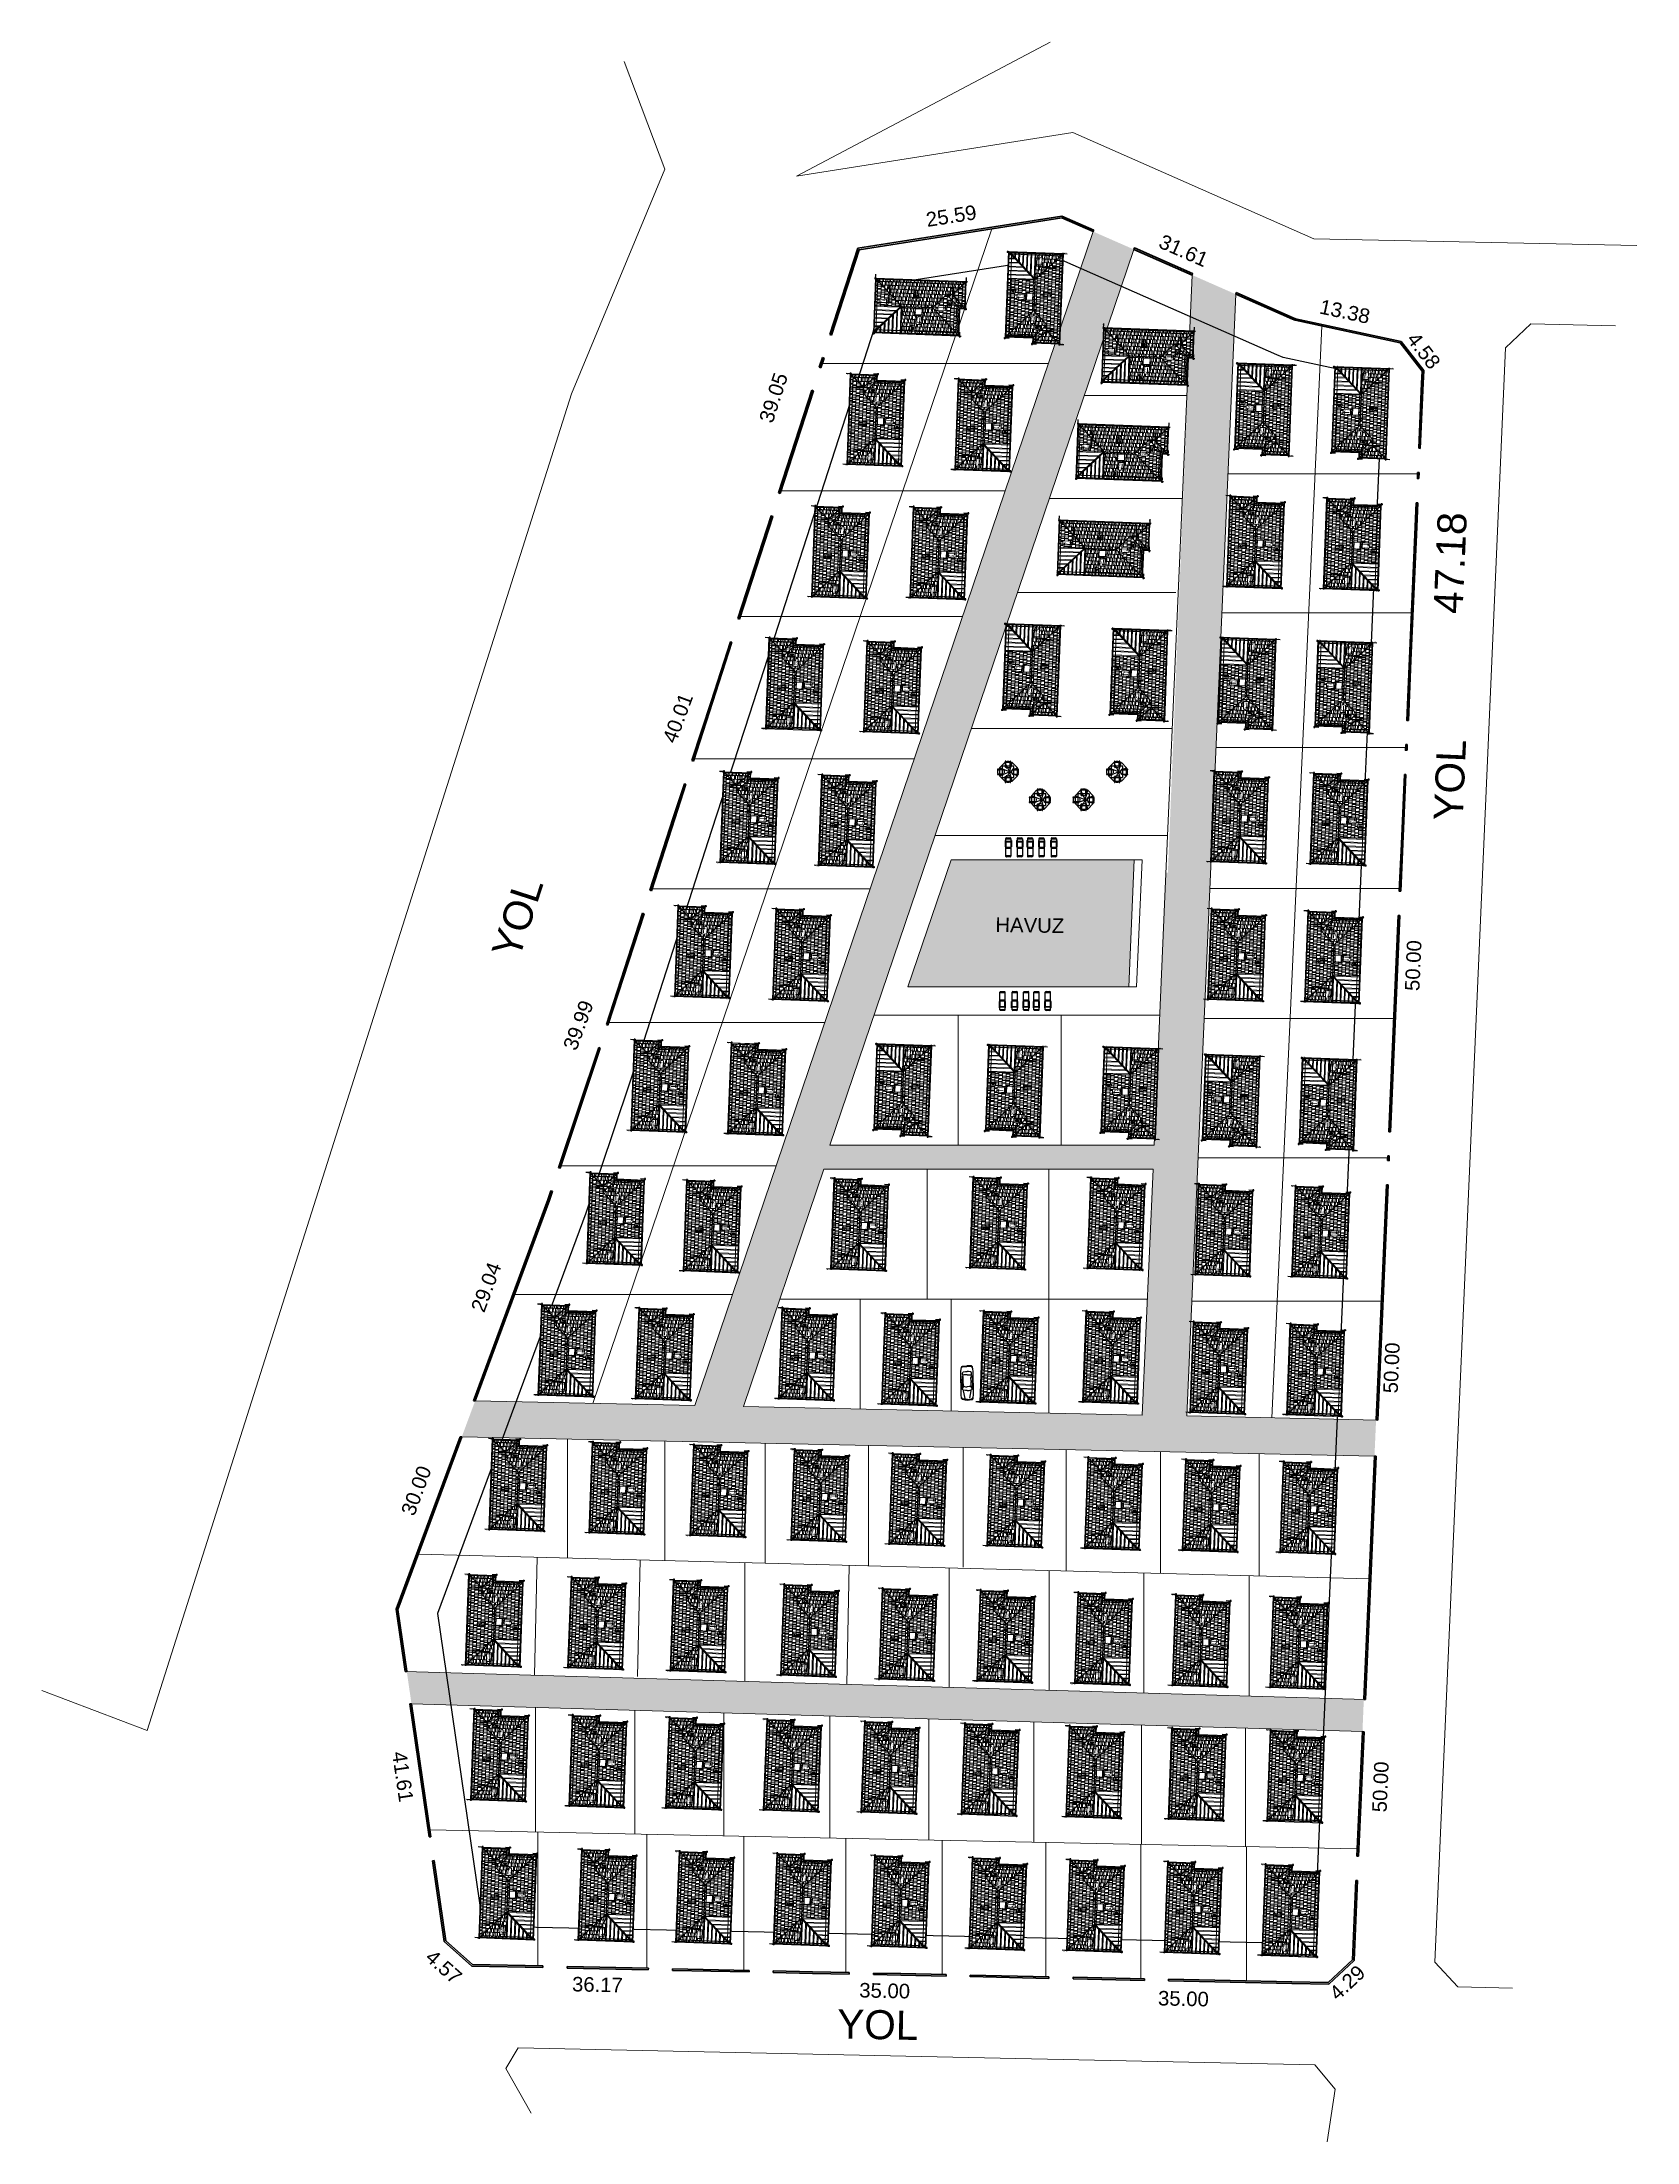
# Model space of a CAD drawing. Header units: centimetres. Extents: x 63871 to 181827, y -95930 to 42199.
# Drawn here: x 162068 to 181827, y -34843 to -8827 of the extents above; entities that cross this region are included whole.
import ezdxf
from ezdxf.enums import TextEntityAlignment as Align

# ---------------------------------------------------------------- set-up
doc = ezdxf.new("R2010")
doc.units = ezdxf.units.CM
doc.linetypes.add('11-021_500-SatisOfisi_220512$0${ Diamond }', pattern=[12, 4, -2, 2, 2, -2])
doc.linetypes.add('HIDDEN', pattern=[0.375, 0.25, -0.125])
for name, color, linetype, lineweight in [('03_PARSEL_ALN_YENI', 40, 'Continuous', 0), ('A-AREA-IDEN', 7, 'Continuous', 9), ('ARA SINIRLAR', 225, 'Continuous', 15), ('ARM_Pen_No__252', 8, 'Continuous', 18), ('Baca', 82, 'Continuous', 9), ('İz DÜŞÜMÜ', 7, '11-021_500-SatisOfisi_220512$0${ Diamond }', 18), ('OLUK', 222, 'Continuous', 15), ('PARSEL SINIRI', 12, 'Continuous', 50), ('ROL_CEPHE', 1, 'Continuous', 0), ('TARAMA', 251, 'Continuous', 5), ('Çatı', 144, 'Continuous', 30), ('ÇEKME MESAFESİ', 5, 'Continuous', 25)]:
    doc.layers.add(name, color=color, linetype=linetype, lineweight=lineweight)
doc.layers.add('KOT', color=171, linetype='Continuous')
doc.layers.add('NOITHAT', color=21, linetype='Continuous')
doc.styles.add('Arial', font='Arial.ttf', dxfattribs={"height": 250})
doc.styles.add('Arial_1', font='Arial.ttf', dxfattribs={"height": 300})
doc.styles.add('MtXpl_Arial_Narrow_1', font='')
doc.styles.get("Standard").update_dxf_attribs({"font": 'Arial.ttf'})
doc.styles.get('MtXpl_Arial_Narrow_1').set_extended_font_data('Arial Narrow')
pattern_1 = [(45, (0, -50000), (0, 73.27889), [155.448, -51.816]), (135, (36.64, -49963.36), (7e-15, 73.27889), [155.448, -51.816])]
pattern_2 = [(177.87319, (375253.773, -3484.754), (-98.784803, -42.082955), [22.86, -19.05, 26.67, -11.43, 34.29, -15.24]), (177.87319, (375230.858, -3485.81), (-98.784803, -42.082955), [19.05, -72.39, 15.24, -22.86]), (177.87319, (375185.346, -3479.354), (-98.784803, -42.082955), [11.43, -118.11]), (267.87319, (375253.773, -3484.754), (30.6659616, -46.8903553), [43.815, -139.065]), (267.87319, (375230.928, -3483.906), (30.6659616, -46.8903553), [42.8625, -140.0175]), (267.87319, (375211.89, -3483.2), (30.6659616, -46.8903553), [40.005, -142.875]), (267.87319, (375185.346, -3479.354), (30.6659616, -46.8903553), [43.815, -139.065]), (267.87319, (375173.924, -3478.93), (30.6659616, -46.8903553), [43.815, -139.065]), (267.87319, (375139.55, -3480.512), (30.6659616, -46.8903553), [41.91, -140.97])]
pattern_3 = [(87.87319, (375253.773, -3484.754), (-42.082955, 98.784803), [22.86, -19.05, 26.67, -11.43, 34.29, -15.24]), (87.87319, (375252.717, -3461.84), (-42.082955, 98.784803), [19.05, -72.39, 15.24, -22.86]), (87.87319, (375259.173, -3416.328), (-42.082955, 98.784803), [11.43, -118.11]), (177.87319, (375253.773, -3484.754), (-46.8903553, -30.6659616), [43.815, -139.065]), (177.87319, (375254.62, -3461.91), (-46.8903553, -30.6659616), [42.8625, -140.0175]), (177.87319, (375255.328, -3442.873), (-46.8903553, -30.6659616), [40.005, -142.875]), (177.87319, (375259.173, -3416.328), (-46.8903553, -30.6659616), [43.815, -139.065]), (177.87319, (375259.597, -3404.905), (-46.8903553, -30.6659616), [43.815, -139.065]), (177.87319, (375258.014, -3370.533), (-46.8903553, -30.6659616), [41.91, -140.97])]
pattern_4 = [(177.87319, (374044.155, -3449.178), (-98.784803, -42.082955), [22.86, -19.05, 26.67, -11.43, 34.29, -15.24]), (177.87319, (374021.24, -3450.233), (-98.784803, -42.082955), [19.05, -72.39, 15.24, -22.86]), (177.87319, (373975.73, -3443.777), (-98.784803, -42.082955), [11.43, -118.11]), (267.87319, (374044.155, -3449.178), (30.6659616, -46.8903553), [43.815, -139.065]), (267.87319, (374021.31, -3448.33), (30.6659616, -46.8903553), [42.8625, -140.0175]), (267.87319, (374002.274, -3447.622), (30.6659616, -46.8903553), [40.005, -142.875]), (267.87319, (373975.728, -3443.777), (30.6659616, -46.8903553), [43.815, -139.065]), (267.87319, (373964.306, -3443.353), (30.6659616, -46.8903553), [43.815, -139.065]), (267.87319, (373929.934, -3444.936), (30.6659616, -46.8903553), [41.91, -140.97])]
pattern_5 = [(87.87319, (374044.155, -3449.178), (-42.082955, 98.784803), [22.86, -19.05, 26.67, -11.43, 34.29, -15.24]), (87.87319, (374043.1, -3426.263), (-42.082955, 98.784803), [19.05, -72.39, 15.24, -22.86]), (87.87319, (374049.556, -3380.75), (-42.082955, 98.784803), [11.43, -118.11]), (177.87319, (374044.155, -3449.178), (-46.8903553, -30.6659616), [43.815, -139.065]), (177.87319, (374045.003, -3426.333), (-46.8903553, -30.6659616), [42.8625, -140.0175]), (177.87319, (374045.71, -3407.297), (-46.8903553, -30.6659616), [40.005, -142.875]), (177.87319, (374049.556, -3380.75), (-46.8903553, -30.6659616), [43.815, -139.065]), (177.87319, (374049.98, -3369.33), (-46.8903553, -30.6659616), [43.815, -139.065]), (177.87319, (374048.397, -3334.956), (-46.8903553, -30.6659616), [41.91, -140.97])]
pattern_6 = [(177.87319, (372834.166, -3423.594), (-98.784803, -42.082955), [22.86, -19.05, 26.67, -11.43, 34.29, -15.24]), (177.87319, (372811.25, -3424.65), (-98.784803, -42.082955), [19.05, -72.39, 15.24, -22.86]), (177.87319, (372765.74, -3418.194), (-98.784803, -42.082955), [11.43, -118.11]), (267.87319, (372834.166, -3423.594), (30.6659616, -46.8903553), [43.815, -139.065]), (267.87319, (372811.322, -3422.746), (30.6659616, -46.8903553), [42.8625, -140.0175]), (267.87319, (372792.285, -3422.04), (30.6659616, -46.8903553), [40.005, -142.875]), (267.87319, (372765.74, -3418.194), (30.6659616, -46.8903553), [43.815, -139.065]), (267.87319, (372754.317, -3417.77), (30.6659616, -46.8903553), [43.815, -139.065]), (267.87319, (372719.945, -3419.352), (30.6659616, -46.8903553), [41.91, -140.97])]
pattern_7 = [(87.87319, (372834.166, -3423.594), (-42.082955, 98.784803), [22.86, -19.05, 26.67, -11.43, 34.29, -15.24]), (87.87319, (372833.11, -3400.68), (-42.082955, 98.784803), [19.05, -72.39, 15.24, -22.86]), (87.87319, (372839.567, -3355.167), (-42.082955, 98.784803), [11.43, -118.11]), (177.87319, (372834.166, -3423.594), (-46.8903553, -30.6659616), [43.815, -139.065]), (177.87319, (372835.015, -3400.75), (-46.8903553, -30.6659616), [42.8625, -140.0175]), (177.87319, (372835.722, -3381.713), (-46.8903553, -30.6659616), [40.005, -142.875]), (177.87319, (372839.567, -3355.167), (-46.8903553, -30.6659616), [43.815, -139.065]), (177.87319, (372839.99, -3343.745), (-46.8903553, -30.6659616), [43.815, -139.065]), (177.87319, (372838.408, -3309.373), (-46.8903553, -30.6659616), [41.91, -140.97])]
pattern_8 = [(177.87319, (371624.237, -3398.555), (-98.784803, -42.082955), [22.86, -19.05, 26.67, -11.43, 34.29, -15.24]), (177.87319, (371601.322, -3399.61), (-98.784803, -42.082955), [19.05, -72.39, 15.24, -22.86]), (177.87319, (371555.81, -3393.154), (-98.784803, -42.082955), [11.43, -118.11]), (267.87319, (371624.237, -3398.555), (30.6659616, -46.8903553), [43.815, -139.065]), (267.87319, (371601.393, -3397.707), (30.6659616, -46.8903553), [42.8625, -140.0175]), (267.87319, (371582.356, -3397), (30.6659616, -46.8903553), [40.005, -142.875]), (267.87319, (371555.81, -3393.154), (30.6659616, -46.8903553), [43.815, -139.065]), (267.87319, (371544.39, -3392.73), (30.6659616, -46.8903553), [43.815, -139.065]), (267.87319, (371510.016, -3394.313), (30.6659616, -46.8903553), [41.91, -140.97])]
pattern_9 = [(87.87319, (371624.237, -3398.555), (-42.082955, 98.784803), [22.86, -19.05, 26.67, -11.43, 34.29, -15.24]), (87.87319, (371623.18, -3375.64), (-42.082955, 98.784803), [19.05, -72.39, 15.24, -22.86]), (87.87319, (371629.64, -3330.13), (-42.082955, 98.784803), [11.43, -118.11]), (177.87319, (371624.237, -3398.555), (-46.8903553, -30.6659616), [43.815, -139.065]), (177.87319, (371625.086, -3375.71), (-46.8903553, -30.6659616), [42.8625, -140.0175]), (177.87319, (371625.793, -3356.674), (-46.8903553, -30.6659616), [40.005, -142.875]), (177.87319, (371629.638, -3330.128), (-46.8903553, -30.6659616), [43.815, -139.065]), (177.87319, (371630.062, -3318.706), (-46.8903553, -30.6659616), [43.815, -139.065]), (177.87319, (371628.48, -3284.334), (-46.8903553, -30.6659616), [41.91, -140.97])]
pattern_10 = [(177.87319, (370414.37, -3372.5), (-98.784803, -42.082955), [22.86, -19.05, 26.67, -11.43, 34.29, -15.24]), (177.87319, (370391.456, -3373.556), (-98.784803, -42.082955), [19.05, -72.39, 15.24, -22.86]), (177.87319, (370345.944, -3367.1), (-98.784803, -42.082955), [11.43, -118.11]), (267.87319, (370414.37, -3372.5), (30.6659616, -46.8903553), [43.815, -139.065]), (267.87319, (370391.527, -3371.652), (30.6659616, -46.8903553), [42.8625, -140.0175]), (267.87319, (370372.49, -3370.945), (30.6659616, -46.8903553), [40.005, -142.875]), (267.87319, (370345.944, -3367.1), (30.6659616, -46.8903553), [43.815, -139.065]), (267.87319, (370334.522, -3366.676), (30.6659616, -46.8903553), [43.815, -139.065]), (267.87319, (370300.15, -3368.26), (30.6659616, -46.8903553), [41.91, -140.97])]
pattern_11 = [(87.87319, (370414.37, -3372.5), (-42.082955, 98.784803), [22.86, -19.05, 26.67, -11.43, 34.29, -15.24]), (87.87319, (370413.316, -3349.586), (-42.082955, 98.784803), [19.05, -72.39, 15.24, -22.86]), (87.87319, (370419.77, -3304.074), (-42.082955, 98.784803), [11.43, -118.11]), (177.87319, (370414.37, -3372.5), (-46.8903553, -30.6659616), [43.815, -139.065]), (177.87319, (370415.22, -3349.656), (-46.8903553, -30.6659616), [42.8625, -140.0175]), (177.87319, (370415.926, -3330.62), (-46.8903553, -30.6659616), [40.005, -142.875]), (177.87319, (370419.77, -3304.074), (-46.8903553, -30.6659616), [43.815, -139.065]), (177.87319, (370420.196, -3292.652), (-46.8903553, -30.6659616), [43.815, -139.065]), (177.87319, (370418.613, -3258.28), (-46.8903553, -30.6659616), [41.91, -140.97])]
pattern_12 = [(177.87319, (367994.28, -3321.23), (-98.784803, -42.082955), [22.86, -19.05, 26.67, -11.43, 34.29, -15.24]), (177.87319, (367971.367, -3322.284), (-98.784803, -42.082955), [19.05, -72.39, 15.24, -22.86]), (177.87319, (367925.855, -3315.83), (-98.784803, -42.082955), [11.43, -118.11]), (267.87319, (367994.28, -3321.23), (30.6659616, -46.8903553), [43.815, -139.065]), (267.87319, (367971.437, -3320.38), (30.6659616, -46.8903553), [42.8625, -140.0175]), (267.87319, (367952.4, -3319.673), (30.6659616, -46.8903553), [40.005, -142.875]), (267.87319, (367925.855, -3315.828), (30.6659616, -46.8903553), [43.815, -139.065]), (267.87319, (367914.433, -3315.404), (30.6659616, -46.8903553), [43.815, -139.065]), (267.87319, (367880.06, -3316.987), (30.6659616, -46.8903553), [41.91, -140.97])]
pattern_13 = [(87.87319, (367994.28, -3321.23), (-42.082955, 98.784803), [22.86, -19.05, 26.67, -11.43, 34.29, -15.24]), (87.87319, (367993.226, -3298.314), (-42.082955, 98.784803), [19.05, -72.39, 15.24, -22.86]), (87.87319, (367999.68, -3252.8), (-42.082955, 98.784803), [11.43, -118.11]), (177.87319, (367994.28, -3321.23), (-46.8903553, -30.6659616), [43.815, -139.065]), (177.87319, (367995.13, -3298.384), (-46.8903553, -30.6659616), [42.8625, -140.0175]), (177.87319, (367995.837, -3279.347), (-46.8903553, -30.6659616), [40.005, -142.875]), (177.87319, (367999.682, -3252.802), (-46.8903553, -30.6659616), [43.815, -139.065]), (177.87319, (368000.106, -3241.38), (-46.8903553, -30.6659616), [43.815, -139.065]), (177.87319, (367998.523, -3207.007), (-46.8903553, -30.6659616), [41.91, -140.97])]
pattern_14 = [(177.87319, (366784.403, -3295.497), (-98.784803, -42.082955), [22.86, -19.05, 26.67, -11.43, 34.29, -15.24]), (177.87319, (366761.49, -3296.55), (-98.784803, -42.082955), [19.05, -72.39, 15.24, -22.86]), (177.87319, (366715.976, -3290.096), (-98.784803, -42.082955), [11.43, -118.11]), (267.87319, (366784.403, -3295.497), (30.6659616, -46.8903553), [43.815, -139.065]), (267.87319, (366761.56, -3294.648), (30.6659616, -46.8903553), [42.8625, -140.0175]), (267.87319, (366742.522, -3293.94), (30.6659616, -46.8903553), [40.005, -142.875]), (267.87319, (366715.976, -3290.096), (30.6659616, -46.8903553), [43.815, -139.065]), (267.87319, (366704.554, -3289.672), (30.6659616, -46.8903553), [43.815, -139.065]), (267.87319, (366670.182, -3291.255), (30.6659616, -46.8903553), [41.91, -140.97])]
pattern_15 = [(87.87319, (366784.403, -3295.497), (-42.082955, 98.784803), [22.86, -19.05, 26.67, -11.43, 34.29, -15.24]), (87.87319, (366783.348, -3272.58), (-42.082955, 98.784803), [19.05, -72.39, 15.24, -22.86]), (87.87319, (366789.804, -3227.07), (-42.082955, 98.784803), [11.43, -118.11]), (177.87319, (366784.403, -3295.497), (-46.8903553, -30.6659616), [43.815, -139.065]), (177.87319, (366785.25, -3272.652), (-46.8903553, -30.6659616), [42.8625, -140.0175]), (177.87319, (366785.958, -3253.615), (-46.8903553, -30.6659616), [40.005, -142.875]), (177.87319, (366789.804, -3227.07), (-46.8903553, -30.6659616), [43.815, -139.065]), (177.87319, (366790.228, -3215.648), (-46.8903553, -30.6659616), [43.815, -139.065]), (177.87319, (366788.645, -3181.275), (-46.8903553, -30.6659616), [41.91, -140.97])]
pattern_16 = [(177.87319, (365554.667, -3269.34), (-98.784803, -42.082955), [22.86, -19.05, 26.67, -11.43, 34.29, -15.24]), (177.87319, (365531.75, -3270.398), (-98.784803, -42.082955), [19.05, -72.39, 15.24, -22.86]), (177.87319, (365486.24, -3263.94), (-98.784803, -42.082955), [11.43, -118.11]), (267.87319, (365554.667, -3269.342), (30.6659616, -46.8903553), [43.815, -139.065]), (267.87319, (365531.823, -3268.494), (30.6659616, -46.8903553), [42.8625, -140.0175]), (267.87319, (365512.786, -3267.787), (30.6659616, -46.8903553), [40.005, -142.875]), (267.87319, (365486.24, -3263.942), (30.6659616, -46.8903553), [43.815, -139.065]), (267.87319, (365474.818, -3263.517), (30.6659616, -46.8903553), [43.815, -139.065]), (267.87319, (365440.446, -3265.1), (30.6659616, -46.8903553), [41.91, -140.97])]
pattern_17 = [(87.87319, (365554.667, -3269.34), (-42.082955, 98.784803), [22.86, -19.05, 26.67, -11.43, 34.29, -15.24]), (87.87319, (365553.61, -3246.427), (-42.082955, 98.784803), [19.05, -72.39, 15.24, -22.86]), (87.87319, (365560.068, -3200.916), (-42.082955, 98.784803), [11.43, -118.11]), (177.87319, (365554.667, -3269.342), (-46.8903553, -30.6659616), [43.815, -139.065]), (177.87319, (365555.515, -3246.498), (-46.8903553, -30.6659616), [42.8625, -140.0175]), (177.87319, (365556.222, -3227.46), (-46.8903553, -30.6659616), [40.005, -142.875]), (177.87319, (365560.068, -3200.916), (-46.8903553, -30.6659616), [43.815, -139.065]), (177.87319, (365560.492, -3189.493), (-46.8903553, -30.6659616), [43.815, -139.065]), (177.87319, (365558.91, -3155.12), (-46.8903553, -30.6659616), [41.91, -140.97])]
pattern_18 = [(177.87319, (365452.38, -1559.18), (-98.784803, -42.082955), [22.86, -19.05, 26.67, -11.43, 34.29, -15.24]), (177.87319, (365429.467, -1560.235), (-98.784803, -42.082955), [19.05, -72.39, 15.24, -22.86]), (177.87319, (365383.955, -1553.78), (-98.784803, -42.082955), [11.43, -118.11]), (267.87319, (365452.38, -1559.18), (30.6659616, -46.8903553), [43.815, -139.065]), (267.87319, (365429.537, -1558.33), (30.6659616, -46.8903553), [42.8625, -140.0175]), (267.87319, (365410.5, -1557.625), (30.6659616, -46.8903553), [40.005, -142.875]), (267.87319, (365383.955, -1553.78), (30.6659616, -46.8903553), [43.815, -139.065]), (267.87319, (365372.533, -1553.355), (30.6659616, -46.8903553), [43.815, -139.065]), (267.87319, (365338.16, -1554.938), (30.6659616, -46.8903553), [41.91, -140.97])]
pattern_19 = [(87.87319, (365452.38, -1559.18), (-42.082955, 98.784803), [22.86, -19.05, 26.67, -11.43, 34.29, -15.24]), (87.87319, (365451.326, -1536.265), (-42.082955, 98.784803), [19.05, -72.39, 15.24, -22.86]), (87.87319, (365457.78, -1490.753), (-42.082955, 98.784803), [11.43, -118.11]), (177.87319, (365452.38, -1559.18), (-46.8903553, -30.6659616), [43.815, -139.065]), (177.87319, (365453.23, -1536.336), (-46.8903553, -30.6659616), [42.8625, -140.0175]), (177.87319, (365453.937, -1517.3), (-46.8903553, -30.6659616), [40.005, -142.875]), (177.87319, (365457.782, -1490.753), (-46.8903553, -30.6659616), [43.815, -139.065]), (177.87319, (365458.206, -1479.33), (-46.8903553, -30.6659616), [43.815, -139.065]), (177.87319, (365456.623, -1444.96), (-46.8903553, -30.6659616), [41.91, -140.97])]
pattern_20 = [(177.87319, (366670.365, -1635.12), (-98.784803, -42.082955), [22.86, -19.05, 26.67, -11.43, 34.29, -15.24]), (177.87319, (366647.45, -1636.177), (-98.784803, -42.082955), [19.05, -72.39, 15.24, -22.86]), (177.87319, (366601.94, -1629.72), (-98.784803, -42.082955), [11.43, -118.11]), (267.87319, (366670.365, -1635.122), (30.6659616, -46.8903553), [43.815, -139.065]), (267.87319, (366647.52, -1634.273), (30.6659616, -46.8903553), [42.8625, -140.0175]), (267.87319, (366628.484, -1633.566), (30.6659616, -46.8903553), [40.005, -142.875]), (267.87319, (366601.938, -1629.72), (30.6659616, -46.8903553), [43.815, -139.065]), (267.87319, (366590.516, -1629.297), (30.6659616, -46.8903553), [43.815, -139.065]), (267.87319, (366556.144, -1630.88), (30.6659616, -46.8903553), [41.91, -140.97])]
pattern_21 = [(87.87319, (366670.365, -1635.12), (-42.082955, 98.784803), [22.86, -19.05, 26.67, -11.43, 34.29, -15.24]), (87.87319, (366669.31, -1612.207), (-42.082955, 98.784803), [19.05, -72.39, 15.24, -22.86]), (87.87319, (366675.766, -1566.695), (-42.082955, 98.784803), [11.43, -118.11]), (177.87319, (366670.365, -1635.122), (-46.8903553, -30.6659616), [43.815, -139.065]), (177.87319, (366671.213, -1612.277), (-46.8903553, -30.6659616), [42.8625, -140.0175]), (177.87319, (366671.92, -1593.24), (-46.8903553, -30.6659616), [40.005, -142.875]), (177.87319, (366675.766, -1566.695), (-46.8903553, -30.6659616), [43.815, -139.065]), (177.87319, (366676.19, -1555.273), (-46.8903553, -30.6659616), [43.815, -139.065]), (177.87319, (366674.607, -1520.9), (-46.8903553, -30.6659616), [41.91, -140.97])]
pattern_22 = [(177.87319, (367870.257, -1660.486), (-98.784803, -42.082955), [22.86, -19.05, 26.67, -11.43, 34.29, -15.24]), (177.87319, (367847.342, -1661.54), (-98.784803, -42.082955), [19.05, -72.39, 15.24, -22.86]), (177.87319, (367801.83, -1655.086), (-98.784803, -42.082955), [11.43, -118.11]), (267.87319, (367870.257, -1660.486), (30.6659616, -46.8903553), [43.815, -139.065]), (267.87319, (367847.413, -1659.638), (30.6659616, -46.8903553), [42.8625, -140.0175]), (267.87319, (367828.376, -1658.93), (30.6659616, -46.8903553), [40.005, -142.875]), (267.87319, (367801.83, -1655.086), (30.6659616, -46.8903553), [43.815, -139.065]), (267.87319, (367790.41, -1654.66), (30.6659616, -46.8903553), [43.815, -139.065]), (267.87319, (367756.036, -1656.244), (30.6659616, -46.8903553), [41.91, -140.97])]
pattern_23 = [(87.87319, (367870.257, -1660.486), (-42.082955, 98.784803), [22.86, -19.05, 26.67, -11.43, 34.29, -15.24]), (87.87319, (367869.2, -1637.57), (-42.082955, 98.784803), [19.05, -72.39, 15.24, -22.86]), (87.87319, (367875.66, -1592.06), (-42.082955, 98.784803), [11.43, -118.11]), (177.87319, (367870.257, -1660.486), (-46.8903553, -30.6659616), [43.815, -139.065]), (177.87319, (367871.106, -1637.642), (-46.8903553, -30.6659616), [42.8625, -140.0175]), (177.87319, (367871.813, -1618.605), (-46.8903553, -30.6659616), [40.005, -142.875]), (177.87319, (367875.658, -1592.06), (-46.8903553, -30.6659616), [43.815, -139.065]), (177.87319, (367876.082, -1580.637), (-46.8903553, -30.6659616), [43.815, -139.065]), (177.87319, (367874.5, -1546.265), (-46.8903553, -30.6659616), [41.91, -140.97])]
pattern_24 = [(177.87319, (369080.157, -1686.21), (-98.784803, -42.082955), [22.86, -19.05, 26.67, -11.43, 34.29, -15.24]), (177.87319, (369057.24, -1687.265), (-98.784803, -42.082955), [19.05, -72.39, 15.24, -22.86]), (177.87319, (369011.73, -1680.81), (-98.784803, -42.082955), [11.43, -118.11]), (267.87319, (369080.157, -1686.21), (30.6659616, -46.8903553), [43.815, -139.065]), (267.87319, (369057.313, -1685.36), (30.6659616, -46.8903553), [42.8625, -140.0175]), (267.87319, (369038.276, -1684.655), (30.6659616, -46.8903553), [40.005, -142.875]), (267.87319, (369011.73, -1680.81), (30.6659616, -46.8903553), [43.815, -139.065]), (267.87319, (369000.308, -1680.385), (30.6659616, -46.8903553), [43.815, -139.065]), (267.87319, (368965.935, -1681.968), (30.6659616, -46.8903553), [41.91, -140.97])]
pattern_25 = [(87.87319, (369080.157, -1686.21), (-42.082955, 98.784803), [22.86, -19.05, 26.67, -11.43, 34.29, -15.24]), (87.87319, (369079.1, -1663.295), (-42.082955, 98.784803), [19.05, -72.39, 15.24, -22.86]), (87.87319, (369085.557, -1617.783), (-42.082955, 98.784803), [11.43, -118.11]), (177.87319, (369080.157, -1686.21), (-46.8903553, -30.6659616), [43.815, -139.065]), (177.87319, (369081.005, -1663.366), (-46.8903553, -30.6659616), [42.8625, -140.0175]), (177.87319, (369081.712, -1644.33), (-46.8903553, -30.6659616), [40.005, -142.875]), (177.87319, (369085.557, -1617.783), (-46.8903553, -30.6659616), [43.815, -139.065]), (177.87319, (369085.98, -1606.36), (-46.8903553, -30.6659616), [43.815, -139.065]), (177.87319, (369084.4, -1571.99), (-46.8903553, -30.6659616), [41.91, -140.97])]
pattern_26 = [(177.87319, (370290.05, -1711.743), (-98.784803, -42.082955), [22.86, -19.05, 26.67, -11.43, 34.29, -15.24]), (177.87319, (370267.135, -1712.8), (-98.784803, -42.082955), [19.05, -72.39, 15.24, -22.86]), (177.87319, (370221.623, -1706.343), (-98.784803, -42.082955), [11.43, -118.11]), (267.87319, (370290.05, -1711.743), (30.6659616, -46.8903553), [43.815, -139.065]), (267.87319, (370267.206, -1710.895), (30.6659616, -46.8903553), [42.8625, -140.0175]), (267.87319, (370248.17, -1710.188), (30.6659616, -46.8903553), [40.005, -142.875]), (267.87319, (370221.623, -1706.343), (30.6659616, -46.8903553), [43.815, -139.065]), (267.87319, (370210.2, -1705.92), (30.6659616, -46.8903553), [43.815, -139.065]), (267.87319, (370175.83, -1707.5), (30.6659616, -46.8903553), [41.91, -140.97])]
pattern_27 = [(87.87319, (370290.05, -1711.743), (-42.082955, 98.784803), [22.86, -19.05, 26.67, -11.43, 34.29, -15.24]), (87.87319, (370288.995, -1688.83), (-42.082955, 98.784803), [19.05, -72.39, 15.24, -22.86]), (87.87319, (370295.45, -1643.317), (-42.082955, 98.784803), [11.43, -118.11]), (177.87319, (370290.05, -1711.743), (-46.8903553, -30.6659616), [43.815, -139.065]), (177.87319, (370290.898, -1688.9), (-46.8903553, -30.6659616), [42.8625, -140.0175]), (177.87319, (370291.605, -1669.862), (-46.8903553, -30.6659616), [40.005, -142.875]), (177.87319, (370295.45, -1643.317), (-46.8903553, -30.6659616), [43.815, -139.065]), (177.87319, (370295.875, -1631.895), (-46.8903553, -30.6659616), [43.815, -139.065]), (177.87319, (370294.292, -1597.522), (-46.8903553, -30.6659616), [41.91, -140.97])]
pattern_28 = [(177.87319, (371529.93, -1737.8), (-98.784803, -42.082955), [22.86, -19.05, 26.67, -11.43, 34.29, -15.24]), (177.87319, (371507.013, -1738.854), (-98.784803, -42.082955), [19.05, -72.39, 15.24, -22.86]), (177.87319, (371461.5, -1732.398), (-98.784803, -42.082955), [11.43, -118.11]), (267.87319, (371529.928, -1737.798), (30.6659616, -46.8903553), [43.815, -139.065]), (267.87319, (371507.084, -1736.95), (30.6659616, -46.8903553), [42.8625, -140.0175]), (267.87319, (371488.047, -1736.243), (30.6659616, -46.8903553), [40.005, -142.875]), (267.87319, (371461.5, -1732.398), (30.6659616, -46.8903553), [43.815, -139.065]), (267.87319, (371450.08, -1731.973), (30.6659616, -46.8903553), [43.815, -139.065]), (267.87319, (371415.707, -1733.556), (30.6659616, -46.8903553), [41.91, -140.97])]
pattern_29 = [(87.87319, (371529.93, -1737.8), (-42.082955, 98.784803), [22.86, -19.05, 26.67, -11.43, 34.29, -15.24]), (87.87319, (371528.873, -1714.883), (-42.082955, 98.784803), [19.05, -72.39, 15.24, -22.86]), (87.87319, (371535.33, -1669.37), (-42.082955, 98.784803), [11.43, -118.11]), (177.87319, (371529.928, -1737.798), (-46.8903553, -30.6659616), [43.815, -139.065]), (177.87319, (371530.777, -1714.954), (-46.8903553, -30.6659616), [42.8625, -140.0175]), (177.87319, (371531.483, -1695.917), (-46.8903553, -30.6659616), [40.005, -142.875]), (177.87319, (371535.33, -1669.37), (-46.8903553, -30.6659616), [43.815, -139.065]), (177.87319, (371535.753, -1657.95), (-46.8903553, -30.6659616), [43.815, -139.065]), (177.87319, (371534.17, -1623.577), (-46.8903553, -30.6659616), [41.91, -140.97])]
pattern_30 = [(177.87319, (372826.173, -1767.34), (-98.784803, -42.082955), [22.86, -19.05, 26.67, -11.43, 34.29, -15.24]), (177.87319, (372803.26, -1768.397), (-98.784803, -42.082955), [19.05, -72.39, 15.24, -22.86]), (177.87319, (372757.746, -1761.94), (-98.784803, -42.082955), [11.43, -118.11]), (267.87319, (372826.173, -1767.342), (30.6659616, -46.8903553), [43.815, -139.065]), (267.87319, (372803.33, -1766.494), (30.6659616, -46.8903553), [42.8625, -140.0175]), (267.87319, (372784.29, -1765.787), (30.6659616, -46.8903553), [40.005, -142.875]), (267.87319, (372757.746, -1761.94), (30.6659616, -46.8903553), [43.815, -139.065]), (267.87319, (372746.324, -1761.517), (30.6659616, -46.8903553), [43.815, -139.065]), (267.87319, (372711.95, -1763.1), (30.6659616, -46.8903553), [41.91, -140.97])]
pattern_31 = [(87.87319, (372826.173, -1767.34), (-42.082955, 98.784803), [22.86, -19.05, 26.67, -11.43, 34.29, -15.24]), (87.87319, (372825.117, -1744.427), (-42.082955, 98.784803), [19.05, -72.39, 15.24, -22.86]), (87.87319, (372831.573, -1698.915), (-42.082955, 98.784803), [11.43, -118.11]), (177.87319, (372826.173, -1767.342), (-46.8903553, -30.6659616), [43.815, -139.065]), (177.87319, (372827.02, -1744.498), (-46.8903553, -30.6659616), [42.8625, -140.0175]), (177.87319, (372827.728, -1725.46), (-46.8903553, -30.6659616), [40.005, -142.875]), (177.87319, (372831.573, -1698.915), (-46.8903553, -30.6659616), [43.815, -139.065]), (177.87319, (372831.998, -1687.493), (-46.8903553, -30.6659616), [43.815, -139.065]), (177.87319, (372830.415, -1653.12), (-46.8903553, -30.6659616), [41.91, -140.97])]
pattern_32 = [(177.87319, (374095.575, -1795.32), (-98.784803, -42.082955), [22.86, -19.05, 26.67, -11.43, 34.29, -15.24]), (177.87319, (374072.66, -1796.374), (-98.784803, -42.082955), [19.05, -72.39, 15.24, -22.86]), (177.87319, (374027.15, -1789.918), (-98.784803, -42.082955), [11.43, -118.11]), (267.87319, (374095.575, -1795.318), (30.6659616, -46.8903553), [43.815, -139.065]), (267.87319, (374072.73, -1794.47), (30.6659616, -46.8903553), [42.8625, -140.0175]), (267.87319, (374053.694, -1793.763), (30.6659616, -46.8903553), [40.005, -142.875]), (267.87319, (374027.15, -1789.918), (30.6659616, -46.8903553), [43.815, -139.065]), (267.87319, (374015.726, -1789.494), (30.6659616, -46.8903553), [43.815, -139.065]), (267.87319, (373981.354, -1791.076), (30.6659616, -46.8903553), [41.91, -140.97])]
pattern_33 = [(87.87319, (374095.575, -1795.32), (-42.082955, 98.784803), [22.86, -19.05, 26.67, -11.43, 34.29, -15.24]), (87.87319, (374094.52, -1772.403), (-42.082955, 98.784803), [19.05, -72.39, 15.24, -22.86]), (87.87319, (374100.976, -1726.89), (-42.082955, 98.784803), [11.43, -118.11]), (177.87319, (374095.575, -1795.318), (-46.8903553, -30.6659616), [43.815, -139.065]), (177.87319, (374096.424, -1772.474), (-46.8903553, -30.6659616), [42.8625, -140.0175]), (177.87319, (374097.13, -1753.437), (-46.8903553, -30.6659616), [40.005, -142.875]), (177.87319, (374100.976, -1726.89), (-46.8903553, -30.6659616), [43.815, -139.065]), (177.87319, (374101.4, -1715.47), (-46.8903553, -30.6659616), [43.815, -139.065]), (177.87319, (374099.817, -1681.097), (-46.8903553, -30.6659616), [41.91, -140.97])]
pattern_34 = [(177.87319, (375315.563, -1820.9), (-98.784803, -42.082955), [22.86, -19.05, 26.67, -11.43, 34.29, -15.24]), (177.87319, (375292.65, -1821.957), (-98.784803, -42.082955), [19.05, -72.39, 15.24, -22.86]), (177.87319, (375247.136, -1815.5), (-98.784803, -42.082955), [11.43, -118.11]), (267.87319, (375315.563, -1820.902), (30.6659616, -46.8903553), [43.815, -139.065]), (267.87319, (375292.72, -1820.053), (30.6659616, -46.8903553), [42.8625, -140.0175]), (267.87319, (375273.682, -1819.346), (30.6659616, -46.8903553), [40.005, -142.875]), (267.87319, (375247.136, -1815.5), (30.6659616, -46.8903553), [43.815, -139.065]), (267.87319, (375235.714, -1815.077), (30.6659616, -46.8903553), [43.815, -139.065]), (267.87319, (375201.34, -1816.66), (30.6659616, -46.8903553), [41.91, -140.97])]
pattern_35 = [(87.87319, (375315.563, -1820.9), (-42.082955, 98.784803), [22.86, -19.05, 26.67, -11.43, 34.29, -15.24]), (87.87319, (375314.508, -1797.987), (-42.082955, 98.784803), [19.05, -72.39, 15.24, -22.86]), (87.87319, (375320.963, -1752.475), (-42.082955, 98.784803), [11.43, -118.11]), (177.87319, (375315.563, -1820.902), (-46.8903553, -30.6659616), [43.815, -139.065]), (177.87319, (375316.41, -1798.058), (-46.8903553, -30.6659616), [42.8625, -140.0175]), (177.87319, (375317.118, -1779.02), (-46.8903553, -30.6659616), [40.005, -142.875]), (177.87319, (375320.963, -1752.475), (-46.8903553, -30.6659616), [43.815, -139.065]), (177.87319, (375321.388, -1741.053), (-46.8903553, -30.6659616), [43.815, -139.065]), (177.87319, (375319.805, -1706.68), (-46.8903553, -30.6659616), [41.91, -140.97])]
pattern_36 = [(177.87319, (375352.876, -166.147), (-98.784803, -42.082955), [22.86, -19.05, 26.67, -11.43, 34.29, -15.24]), (177.87319, (375329.96, -167.203), (-98.784803, -42.082955), [19.05, -72.39, 15.24, -22.86]), (177.87319, (375284.45, -160.747), (-98.784803, -42.082955), [11.43, -118.11]), (267.87319, (375352.876, -166.147), (30.6659616, -46.8903553), [43.815, -139.065]), (267.87319, (375330.03, -165.3), (30.6659616, -46.8903553), [42.8625, -140.0175]), (267.87319, (375310.995, -164.592), (30.6659616, -46.8903553), [40.005, -142.875]), (267.87319, (375284.45, -160.747), (30.6659616, -46.8903553), [43.815, -139.065]), (267.87319, (375273.027, -160.322), (30.6659616, -46.8903553), [43.815, -139.065]), (267.87319, (375238.655, -161.905), (30.6659616, -46.8903553), [41.91, -140.97])]
pattern_37 = [(87.87319, (375352.876, -166.147), (-42.082955, 98.784803), [22.86, -19.05, 26.67, -11.43, 34.29, -15.24]), (87.87319, (375351.82, -143.23), (-42.082955, 98.784803), [19.05, -72.39, 15.24, -22.86]), (87.87319, (375358.276, -97.72), (-42.082955, 98.784803), [11.43, -118.11]), (177.87319, (375352.876, -166.147), (-46.8903553, -30.6659616), [43.815, -139.065]), (177.87319, (375353.724, -143.303), (-46.8903553, -30.6659616), [42.8625, -140.0175]), (177.87319, (375354.43, -124.266), (-46.8903553, -30.6659616), [40.005, -142.875]), (177.87319, (375358.276, -97.72), (-46.8903553, -30.6659616), [43.815, -139.065]), (177.87319, (375358.7, -86.298), (-46.8903553, -30.6659616), [43.815, -139.065]), (177.87319, (375357.118, -51.926), (-46.8903553, -30.6659616), [41.91, -140.97])]
pattern_38 = [(177.87319, (374142.873, -140.935), (-98.784803, -42.082955), [22.86, -19.05, 26.67, -11.43, 34.29, -15.24]), (177.87319, (374119.96, -141.99), (-98.784803, -42.082955), [19.05, -72.39, 15.24, -22.86]), (177.87319, (374074.447, -135.534), (-98.784803, -42.082955), [11.43, -118.11]), (267.87319, (374142.873, -140.935), (30.6659616, -46.8903553), [43.815, -139.065]), (267.87319, (374120.03, -140.086), (30.6659616, -46.8903553), [42.8625, -140.0175]), (267.87319, (374100.992, -139.38), (30.6659616, -46.8903553), [40.005, -142.875]), (267.87319, (374074.447, -135.534), (30.6659616, -46.8903553), [43.815, -139.065]), (267.87319, (374063.024, -135.11), (30.6659616, -46.8903553), [43.815, -139.065]), (267.87319, (374028.652, -136.693), (30.6659616, -46.8903553), [41.91, -140.97])]
pattern_39 = [(87.87319, (374142.873, -140.935), (-42.082955, 98.784803), [22.86, -19.05, 26.67, -11.43, 34.29, -15.24]), (87.87319, (374141.82, -118.02), (-42.082955, 98.784803), [19.05, -72.39, 15.24, -22.86]), (87.87319, (374148.274, -72.51), (-42.082955, 98.784803), [11.43, -118.11]), (177.87319, (374142.873, -140.935), (-46.8903553, -30.6659616), [43.815, -139.065]), (177.87319, (374143.722, -118.09), (-46.8903553, -30.6659616), [42.8625, -140.0175]), (177.87319, (374144.43, -99.053), (-46.8903553, -30.6659616), [40.005, -142.875]), (177.87319, (374148.274, -72.508), (-46.8903553, -30.6659616), [43.815, -139.065]), (177.87319, (374148.698, -61.086), (-46.8903553, -30.6659616), [43.815, -139.065]), (177.87319, (374147.115, -26.713), (-46.8903553, -30.6659616), [41.91, -140.97])]
pattern_40 = [(177.87319, (372932.9, -114.98), (-98.784803, -42.082955), [22.86, -19.05, 26.67, -11.43, 34.29, -15.24]), (177.87319, (372909.983, -116.037), (-98.784803, -42.082955), [19.05, -72.39, 15.24, -22.86]), (177.87319, (372864.47, -109.58), (-98.784803, -42.082955), [11.43, -118.11]), (267.87319, (372932.898, -114.982), (30.6659616, -46.8903553), [43.815, -139.065]), (267.87319, (372910.054, -114.134), (30.6659616, -46.8903553), [42.8625, -140.0175]), (267.87319, (372891.017, -113.427), (30.6659616, -46.8903553), [40.005, -142.875]), (267.87319, (372864.472, -109.58), (30.6659616, -46.8903553), [43.815, -139.065]), (267.87319, (372853.05, -109.157), (30.6659616, -46.8903553), [43.815, -139.065]), (267.87319, (372818.677, -110.74), (30.6659616, -46.8903553), [41.91, -140.97])]
pattern_41 = [(87.87319, (372932.9, -114.98), (-42.082955, 98.784803), [22.86, -19.05, 26.67, -11.43, 34.29, -15.24]), (87.87319, (372931.843, -92.067), (-42.082955, 98.784803), [19.05, -72.39, 15.24, -22.86]), (87.87319, (372938.3, -46.555), (-42.082955, 98.784803), [11.43, -118.11]), (177.87319, (372932.898, -114.982), (-46.8903553, -30.6659616), [43.815, -139.065]), (177.87319, (372933.747, -92.138), (-46.8903553, -30.6659616), [42.8625, -140.0175]), (177.87319, (372934.454, -73.1), (-46.8903553, -30.6659616), [40.005, -142.875]), (177.87319, (372938.3, -46.555), (-46.8903553, -30.6659616), [43.815, -139.065]), (177.87319, (372938.723, -35.133), (-46.8903553, -30.6659616), [43.815, -139.065]), (177.87319, (372937.14, -0.76), (-46.8903553, -30.6659616), [41.91, -140.97])]
pattern_42 = [(177.87319, (371723.02, -86.404), (-98.784803, -42.082955), [22.86, -19.05, 26.67, -11.43, 34.29, -15.24]), (177.87319, (371700.106, -87.46), (-98.784803, -42.082955), [19.05, -72.39, 15.24, -22.86]), (177.87319, (371654.594, -81.004), (-98.784803, -42.082955), [11.43, -118.11]), (267.87319, (371723.02, -86.404), (30.6659616, -46.8903553), [43.815, -139.065]), (267.87319, (371700.177, -85.556), (30.6659616, -46.8903553), [42.8625, -140.0175]), (267.87319, (371681.14, -84.85), (30.6659616, -46.8903553), [40.005, -142.875]), (267.87319, (371654.594, -81.004), (30.6659616, -46.8903553), [43.815, -139.065]), (267.87319, (371643.172, -80.58), (30.6659616, -46.8903553), [43.815, -139.065]), (267.87319, (371608.8, -82.163), (30.6659616, -46.8903553), [41.91, -140.97])]
pattern_43 = [(87.87319, (371723.02, -86.404), (-42.082955, 98.784803), [22.86, -19.05, 26.67, -11.43, 34.29, -15.24]), (87.87319, (371721.966, -63.49), (-42.082955, 98.784803), [19.05, -72.39, 15.24, -22.86]), (87.87319, (371728.42, -17.98), (-42.082955, 98.784803), [11.43, -118.11]), (177.87319, (371723.02, -86.404), (-46.8903553, -30.6659616), [43.815, -139.065]), (177.87319, (371723.87, -63.56), (-46.8903553, -30.6659616), [42.8625, -140.0175]), (177.87319, (371724.576, -44.523), (-46.8903553, -30.6659616), [40.005, -142.875]), (177.87319, (371728.42, -17.978), (-46.8903553, -30.6659616), [43.815, -139.065]), (177.87319, (371728.846, -6.556), (-46.8903553, -30.6659616), [43.815, -139.065]), (177.87319, (371727.263, 27.817), (-46.8903553, -30.6659616), [41.91, -140.97])]
pattern_44 = [(177.87319, (370508.92, -63.73), (-98.784803, -42.082955), [22.86, -19.05, 26.67, -11.43, 34.29, -15.24]), (177.87319, (370486.006, -64.787), (-98.784803, -42.082955), [19.05, -72.39, 15.24, -22.86]), (177.87319, (370440.495, -58.33), (-98.784803, -42.082955), [11.43, -118.11]), (267.87319, (370508.92, -63.73), (30.6659616, -46.8903553), [43.815, -139.065]), (267.87319, (370486.077, -62.883), (30.6659616, -46.8903553), [42.8625, -140.0175]), (267.87319, (370467.04, -62.176), (30.6659616, -46.8903553), [40.005, -142.875]), (267.87319, (370440.495, -58.33), (30.6659616, -46.8903553), [43.815, -139.065]), (267.87319, (370429.072, -57.906), (30.6659616, -46.8903553), [43.815, -139.065]), (267.87319, (370394.7, -59.49), (30.6659616, -46.8903553), [41.91, -140.97])]
pattern_45 = [(87.87319, (370508.92, -63.73), (-42.082955, 98.784803), [22.86, -19.05, 26.67, -11.43, 34.29, -15.24]), (87.87319, (370507.866, -40.816), (-42.082955, 98.784803), [19.05, -72.39, 15.24, -22.86]), (87.87319, (370514.32, 4.695), (-42.082955, 98.784803), [11.43, -118.11]), (177.87319, (370508.92, -63.73), (-46.8903553, -30.6659616), [43.815, -139.065]), (177.87319, (370509.77, -40.887), (-46.8903553, -30.6659616), [42.8625, -140.0175]), (177.87319, (370510.477, -21.85), (-46.8903553, -30.6659616), [40.005, -142.875]), (177.87319, (370514.322, 4.695), (-46.8903553, -30.6659616), [43.815, -139.065]), (177.87319, (370514.746, 16.118), (-46.8903553, -30.6659616), [43.815, -139.065]), (177.87319, (370513.163, 50.49), (-46.8903553, -30.6659616), [41.91, -140.97])]
pattern_46 = [(177.87319, (369291.554, -14.72), (-98.784803, -42.082955), [22.86, -19.05, 26.67, -11.43, 34.29, -15.24]), (177.87319, (369268.64, -15.773), (-98.784803, -42.082955), [19.05, -72.39, 15.24, -22.86]), (177.87319, (369223.128, -9.317), (-98.784803, -42.082955), [11.43, -118.11]), (267.87319, (369291.554, -14.718), (30.6659616, -46.8903553), [43.815, -139.065]), (267.87319, (369268.71, -13.87), (30.6659616, -46.8903553), [42.8625, -140.0175]), (267.87319, (369249.673, -13.163), (30.6659616, -46.8903553), [40.005, -142.875]), (267.87319, (369223.128, -9.317), (30.6659616, -46.8903553), [43.815, -139.065]), (267.87319, (369211.706, -8.893), (30.6659616, -46.8903553), [43.815, -139.065]), (267.87319, (369177.333, -10.476), (30.6659616, -46.8903553), [41.91, -140.97])]
pattern_47 = [(87.87319, (369291.554, -14.72), (-42.082955, 98.784803), [22.86, -19.05, 26.67, -11.43, 34.29, -15.24]), (87.87319, (369290.5, 8.197), (-42.082955, 98.784803), [19.05, -72.39, 15.24, -22.86]), (87.87319, (369296.955, 53.71), (-42.082955, 98.784803), [11.43, -118.11]), (177.87319, (369291.554, -14.718), (-46.8903553, -30.6659616), [43.815, -139.065]), (177.87319, (369292.403, 8.126), (-46.8903553, -30.6659616), [42.8625, -140.0175]), (177.87319, (369293.11, 27.163), (-46.8903553, -30.6659616), [40.005, -142.875]), (177.87319, (369296.955, 53.71), (-46.8903553, -30.6659616), [43.815, -139.065]), (177.87319, (369297.38, 65.13), (-46.8903553, -30.6659616), [43.815, -139.065]), (177.87319, (369295.796, 99.503), (-46.8903553, -30.6659616), [41.91, -140.97])]
pattern_48 = [(177.87319, (367923.564, 41.885), (-98.784803, -42.082955), [22.86, -19.05, 26.67, -11.43, 34.29, -15.24]), (177.87319, (367900.65, 40.83), (-98.784803, -42.082955), [19.05, -72.39, 15.24, -22.86]), (177.87319, (367855.137, 47.285), (-98.784803, -42.082955), [11.43, -118.11]), (267.87319, (367923.564, 41.885), (30.6659616, -46.8903553), [43.815, -139.065]), (267.87319, (367900.72, 42.733), (30.6659616, -46.8903553), [42.8625, -140.0175]), (267.87319, (367881.683, 43.44), (30.6659616, -46.8903553), [40.005, -142.875]), (267.87319, (367855.137, 47.285), (30.6659616, -46.8903553), [43.815, -139.065]), (267.87319, (367843.715, 47.71), (30.6659616, -46.8903553), [43.815, -139.065]), (267.87319, (367809.342, 46.127), (30.6659616, -46.8903553), [41.91, -140.97])]
pattern_49 = [(87.87319, (367923.564, 41.885), (-42.082955, 98.784803), [22.86, -19.05, 26.67, -11.43, 34.29, -15.24]), (87.87319, (367922.51, 64.8), (-42.082955, 98.784803), [19.05, -72.39, 15.24, -22.86]), (87.87319, (367928.964, 110.31), (-42.082955, 98.784803), [11.43, -118.11]), (177.87319, (367923.564, 41.885), (-46.8903553, -30.6659616), [43.815, -139.065]), (177.87319, (367924.412, 64.73), (-46.8903553, -30.6659616), [42.8625, -140.0175]), (177.87319, (367925.12, 83.766), (-46.8903553, -30.6659616), [40.005, -142.875]), (177.87319, (367928.964, 110.31), (-46.8903553, -30.6659616), [43.815, -139.065]), (177.87319, (367929.39, 121.734), (-46.8903553, -30.6659616), [43.815, -139.065]), (177.87319, (367927.806, 156.106), (-46.8903553, -30.6659616), [41.91, -140.97])]
pattern_50 = [(177.87319, (366655.813, 77.32), (-98.784803, -42.082955), [22.86, -19.05, 26.67, -11.43, 34.29, -15.24]), (177.87319, (366632.9, 76.266), (-98.784803, -42.082955), [19.05, -72.39, 15.24, -22.86]), (177.87319, (366587.386, 82.72), (-98.784803, -42.082955), [11.43, -118.11]), (267.87319, (366655.813, 77.32), (30.6659616, -46.8903553), [43.815, -139.065]), (267.87319, (366632.97, 78.17), (30.6659616, -46.8903553), [42.8625, -140.0175]), (267.87319, (366613.932, 78.876), (30.6659616, -46.8903553), [40.005, -142.875]), (267.87319, (366587.386, 82.72), (30.6659616, -46.8903553), [43.815, -139.065]), (267.87319, (366575.964, 83.146), (30.6659616, -46.8903553), [43.815, -139.065]), (267.87319, (366541.59, 81.563), (30.6659616, -46.8903553), [41.91, -140.97])]
pattern_51 = [(87.87319, (366655.813, 77.32), (-42.082955, 98.784803), [22.86, -19.05, 26.67, -11.43, 34.29, -15.24]), (87.87319, (366654.758, 100.236), (-42.082955, 98.784803), [19.05, -72.39, 15.24, -22.86]), (87.87319, (366661.213, 145.748), (-42.082955, 98.784803), [11.43, -118.11]), (177.87319, (366655.813, 77.32), (-46.8903553, -30.6659616), [43.815, -139.065]), (177.87319, (366656.66, 100.165), (-46.8903553, -30.6659616), [42.8625, -140.0175]), (177.87319, (366657.368, 119.202), (-46.8903553, -30.6659616), [40.005, -142.875]), (177.87319, (366661.213, 145.748), (-46.8903553, -30.6659616), [43.815, -139.065]), (177.87319, (366661.638, 157.17), (-46.8903553, -30.6659616), [43.815, -139.065]), (177.87319, (366660.055, 191.542), (-46.8903553, -30.6659616), [41.91, -140.97])]
pattern_52 = [(177.87319, (365387.548, 110.374), (-98.784803, -42.082955), [22.86, -19.05, 26.67, -11.43, 34.29, -15.24]), (177.87319, (365364.633, 109.32), (-98.784803, -42.082955), [19.05, -72.39, 15.24, -22.86]), (177.87319, (365319.12, 115.775), (-98.784803, -42.082955), [11.43, -118.11]), (267.87319, (365387.548, 110.374), (30.6659616, -46.8903553), [43.815, -139.065]), (267.87319, (365364.703, 111.222), (30.6659616, -46.8903553), [42.8625, -140.0175]), (267.87319, (365345.666, 111.93), (30.6659616, -46.8903553), [40.005, -142.875]), (267.87319, (365319.12, 115.775), (30.6659616, -46.8903553), [43.815, -139.065]), (267.87319, (365307.7, 116.2), (30.6659616, -46.8903553), [43.815, -139.065]), (267.87319, (365273.326, 114.616), (30.6659616, -46.8903553), [41.91, -140.97])]
pattern_53 = [(87.87319, (365387.548, 110.374), (-42.082955, 98.784803), [22.86, -19.05, 26.67, -11.43, 34.29, -15.24]), (87.87319, (365386.492, 133.29), (-42.082955, 98.784803), [19.05, -72.39, 15.24, -22.86]), (87.87319, (365392.95, 178.8), (-42.082955, 98.784803), [11.43, -118.11]), (177.87319, (365387.548, 110.374), (-46.8903553, -30.6659616), [43.815, -139.065]), (177.87319, (365388.396, 133.218), (-46.8903553, -30.6659616), [42.8625, -140.0175]), (177.87319, (365389.103, 152.255), (-46.8903553, -30.6659616), [40.005, -142.875]), (177.87319, (365392.948, 178.8), (-46.8903553, -30.6659616), [43.815, -139.065]), (177.87319, (365393.372, 190.223), (-46.8903553, -30.6659616), [43.815, -139.065]), (177.87319, (365391.79, 224.595), (-46.8903553, -30.6659616), [41.91, -140.97])]
pattern_54 = [(177.87319, (365679.724, 1789.87), (-98.784803, -42.082955), [22.86, -19.05, 26.67, -11.43, 34.29, -15.24]), (177.87319, (365656.81, 1788.816), (-98.784803, -42.082955), [19.05, -72.39, 15.24, -22.86]), (177.87319, (365611.297, 1795.27), (-98.784803, -42.082955), [11.43, -118.11]), (267.87319, (365679.724, 1789.87), (30.6659616, -46.8903553), [43.815, -139.065]), (267.87319, (365656.88, 1790.72), (30.6659616, -46.8903553), [42.8625, -140.0175]), (267.87319, (365637.843, 1791.427), (30.6659616, -46.8903553), [40.005, -142.875]), (267.87319, (365611.297, 1795.272), (30.6659616, -46.8903553), [43.815, -139.065]), (267.87319, (365599.875, 1795.696), (30.6659616, -46.8903553), [43.815, -139.065]), (267.87319, (365565.503, 1794.113), (30.6659616, -46.8903553), [41.91, -140.97])]
pattern_55 = [(87.87319, (365679.724, 1789.87), (-42.082955, 98.784803), [22.86, -19.05, 26.67, -11.43, 34.29, -15.24]), (87.87319, (365678.67, 1812.787), (-42.082955, 98.784803), [19.05, -72.39, 15.24, -22.86]), (87.87319, (365685.125, 1858.3), (-42.082955, 98.784803), [11.43, -118.11]), (177.87319, (365679.724, 1789.87), (-46.8903553, -30.6659616), [43.815, -139.065]), (177.87319, (365680.572, 1812.716), (-46.8903553, -30.6659616), [42.8625, -140.0175]), (177.87319, (365681.28, 1831.753), (-46.8903553, -30.6659616), [40.005, -142.875]), (177.87319, (365685.125, 1858.298), (-46.8903553, -30.6659616), [43.815, -139.065]), (177.87319, (365685.55, 1869.72), (-46.8903553, -30.6659616), [43.815, -139.065]), (177.87319, (365683.966, 1904.093), (-46.8903553, -30.6659616), [41.91, -140.97])]
pattern_56 = [(177.87319, (366918.786, 1750.26), (-98.784803, -42.082955), [22.86, -19.05, 26.67, -11.43, 34.29, -15.24]), (177.87319, (366895.87, 1749.207), (-98.784803, -42.082955), [19.05, -72.39, 15.24, -22.86]), (177.87319, (366850.36, 1755.663), (-98.784803, -42.082955), [11.43, -118.11]), (267.87319, (366918.786, 1750.262), (30.6659616, -46.8903553), [43.815, -139.065]), (267.87319, (366895.942, 1751.11), (30.6659616, -46.8903553), [42.8625, -140.0175]), (267.87319, (366876.905, 1751.817), (30.6659616, -46.8903553), [40.005, -142.875]), (267.87319, (366850.36, 1755.663), (30.6659616, -46.8903553), [43.815, -139.065]), (267.87319, (366838.937, 1756.087), (30.6659616, -46.8903553), [43.815, -139.065]), (267.87319, (366804.565, 1754.504), (30.6659616, -46.8903553), [41.91, -140.97])]
pattern_57 = [(87.87319, (366918.786, 1750.26), (-42.082955, 98.784803), [22.86, -19.05, 26.67, -11.43, 34.29, -15.24]), (87.87319, (366917.73, 1773.177), (-42.082955, 98.784803), [19.05, -72.39, 15.24, -22.86]), (87.87319, (366924.187, 1818.69), (-42.082955, 98.784803), [11.43, -118.11]), (177.87319, (366918.786, 1750.262), (-46.8903553, -30.6659616), [43.815, -139.065]), (177.87319, (366919.635, 1773.106), (-46.8903553, -30.6659616), [42.8625, -140.0175]), (177.87319, (366920.34, 1792.143), (-46.8903553, -30.6659616), [40.005, -142.875]), (177.87319, (366924.187, 1818.69), (-46.8903553, -30.6659616), [43.815, -139.065]), (177.87319, (366924.61, 1830.11), (-46.8903553, -30.6659616), [43.815, -139.065]), (177.87319, (366923.028, 1864.483), (-46.8903553, -30.6659616), [41.91, -140.97])]
pattern_58 = [(177.87319, (368171.09, 1716.44), (-98.784803, -42.082955), [22.86, -19.05, 26.67, -11.43, 34.29, -15.24]), (177.87319, (368148.176, 1715.384), (-98.784803, -42.082955), [19.05, -72.39, 15.24, -22.86]), (177.87319, (368102.664, 1721.84), (-98.784803, -42.082955), [11.43, -118.11]), (267.87319, (368171.09, 1716.44), (30.6659616, -46.8903553), [43.815, -139.065]), (267.87319, (368148.247, 1717.288), (30.6659616, -46.8903553), [42.8625, -140.0175]), (267.87319, (368129.21, 1717.995), (30.6659616, -46.8903553), [40.005, -142.875]), (267.87319, (368102.664, 1721.84), (30.6659616, -46.8903553), [43.815, -139.065]), (267.87319, (368091.242, 1722.264), (30.6659616, -46.8903553), [43.815, -139.065]), (267.87319, (368056.87, 1720.68), (30.6659616, -46.8903553), [41.91, -140.97])]
pattern_59 = [(87.87319, (368171.09, 1716.44), (-42.082955, 98.784803), [22.86, -19.05, 26.67, -11.43, 34.29, -15.24]), (87.87319, (368170.036, 1739.355), (-42.082955, 98.784803), [19.05, -72.39, 15.24, -22.86]), (87.87319, (368176.49, 1784.866), (-42.082955, 98.784803), [11.43, -118.11]), (177.87319, (368171.09, 1716.44), (-46.8903553, -30.6659616), [43.815, -139.065]), (177.87319, (368171.94, 1739.284), (-46.8903553, -30.6659616), [42.8625, -140.0175]), (177.87319, (368172.646, 1758.32), (-46.8903553, -30.6659616), [40.005, -142.875]), (177.87319, (368176.492, 1784.866), (-46.8903553, -30.6659616), [43.815, -139.065]), (177.87319, (368176.916, 1796.29), (-46.8903553, -30.6659616), [43.815, -139.065]), (177.87319, (368175.333, 1830.66), (-46.8903553, -30.6659616), [41.91, -140.97])]
pattern_60 = [(177.87319, (369420.783, 1659.68), (-98.784803, -42.082955), [22.86, -19.05, 26.67, -11.43, 34.29, -15.24]), (177.87319, (369397.87, 1658.624), (-98.784803, -42.082955), [19.05, -72.39, 15.24, -22.86]), (177.87319, (369352.357, 1665.08), (-98.784803, -42.082955), [11.43, -118.11]), (267.87319, (369420.783, 1659.68), (30.6659616, -46.8903553), [43.815, -139.065]), (267.87319, (369397.94, 1660.528), (30.6659616, -46.8903553), [42.8625, -140.0175]), (267.87319, (369378.902, 1661.235), (30.6659616, -46.8903553), [40.005, -142.875]), (267.87319, (369352.357, 1665.08), (30.6659616, -46.8903553), [43.815, -139.065]), (267.87319, (369340.934, 1665.504), (30.6659616, -46.8903553), [43.815, -139.065]), (267.87319, (369306.562, 1663.92), (30.6659616, -46.8903553), [41.91, -140.97])]
pattern_61 = [(87.87319, (369420.783, 1659.68), (-42.082955, 98.784803), [22.86, -19.05, 26.67, -11.43, 34.29, -15.24]), (87.87319, (369419.73, 1682.594), (-42.082955, 98.784803), [19.05, -72.39, 15.24, -22.86]), (87.87319, (369426.184, 1728.106), (-42.082955, 98.784803), [11.43, -118.11]), (177.87319, (369420.783, 1659.68), (-46.8903553, -30.6659616), [43.815, -139.065]), (177.87319, (369421.632, 1682.524), (-46.8903553, -30.6659616), [42.8625, -140.0175]), (177.87319, (369422.34, 1701.56), (-46.8903553, -30.6659616), [40.005, -142.875]), (177.87319, (369426.184, 1728.106), (-46.8903553, -30.6659616), [43.815, -139.065]), (177.87319, (369426.608, 1739.528), (-46.8903553, -30.6659616), [43.815, -139.065]), (177.87319, (369425.025, 1773.9), (-46.8903553, -30.6659616), [41.91, -140.97])]
pattern_62 = [(177.87319, (370634.856, 1609.364), (-98.784803, -42.082955), [22.86, -19.05, 26.67, -11.43, 34.29, -15.24]), (177.87319, (370611.94, 1608.31), (-98.784803, -42.082955), [19.05, -72.39, 15.24, -22.86]), (177.87319, (370566.43, 1614.765), (-98.784803, -42.082955), [11.43, -118.11]), (267.87319, (370634.856, 1609.364), (30.6659616, -46.8903553), [43.815, -139.065]), (267.87319, (370612.012, 1610.212), (30.6659616, -46.8903553), [42.8625, -140.0175]), (267.87319, (370592.975, 1610.92), (30.6659616, -46.8903553), [40.005, -142.875]), (267.87319, (370566.43, 1614.765), (30.6659616, -46.8903553), [43.815, -139.065]), (267.87319, (370555.007, 1615.19), (30.6659616, -46.8903553), [43.815, -139.065]), (267.87319, (370520.635, 1613.606), (30.6659616, -46.8903553), [41.91, -140.97])]
pattern_63 = [(87.87319, (370634.856, 1609.364), (-42.082955, 98.784803), [22.86, -19.05, 26.67, -11.43, 34.29, -15.24]), (87.87319, (370633.8, 1632.28), (-42.082955, 98.784803), [19.05, -72.39, 15.24, -22.86]), (87.87319, (370640.257, 1677.79), (-42.082955, 98.784803), [11.43, -118.11]), (177.87319, (370634.856, 1609.364), (-46.8903553, -30.6659616), [43.815, -139.065]), (177.87319, (370635.705, 1632.208), (-46.8903553, -30.6659616), [42.8625, -140.0175]), (177.87319, (370636.41, 1651.245), (-46.8903553, -30.6659616), [40.005, -142.875]), (177.87319, (370640.257, 1677.79), (-46.8903553, -30.6659616), [43.815, -139.065]), (177.87319, (370640.68, 1689.213), (-46.8903553, -30.6659616), [43.815, -139.065]), (177.87319, (370639.098, 1723.585), (-46.8903553, -30.6659616), [41.91, -140.97])]
pattern_64 = [(177.87319, (371848.01, 1588.15), (-98.784803, -42.082955), [22.86, -19.05, 26.67, -11.43, 34.29, -15.24]), (177.87319, (371825.095, 1587.095), (-98.784803, -42.082955), [19.05, -72.39, 15.24, -22.86]), (177.87319, (371779.583, 1593.55), (-98.784803, -42.082955), [11.43, -118.11]), (267.87319, (371848.01, 1588.15), (30.6659616, -46.8903553), [43.815, -139.065]), (267.87319, (371825.166, 1589), (30.6659616, -46.8903553), [42.8625, -140.0175]), (267.87319, (371806.13, 1589.706), (30.6659616, -46.8903553), [40.005, -142.875]), (267.87319, (371779.583, 1593.55), (30.6659616, -46.8903553), [43.815, -139.065]), (267.87319, (371768.16, 1593.975), (30.6659616, -46.8903553), [43.815, -139.065]), (267.87319, (371733.79, 1592.392), (30.6659616, -46.8903553), [41.91, -140.97])]
pattern_65 = [(87.87319, (371848.01, 1588.15), (-42.082955, 98.784803), [22.86, -19.05, 26.67, -11.43, 34.29, -15.24]), (87.87319, (371846.955, 1611.065), (-42.082955, 98.784803), [19.05, -72.39, 15.24, -22.86]), (87.87319, (371853.41, 1656.577), (-42.082955, 98.784803), [11.43, -118.11]), (177.87319, (371848.01, 1588.15), (-46.8903553, -30.6659616), [43.815, -139.065]), (177.87319, (371848.858, 1610.995), (-46.8903553, -30.6659616), [42.8625, -140.0175]), (177.87319, (371849.565, 1630.03), (-46.8903553, -30.6659616), [40.005, -142.875]), (177.87319, (371853.41, 1656.577), (-46.8903553, -30.6659616), [43.815, -139.065]), (177.87319, (371853.835, 1668), (-46.8903553, -30.6659616), [43.815, -139.065]), (177.87319, (371852.252, 1702.37), (-46.8903553, -30.6659616), [41.91, -140.97])]
pattern_66 = [(177.87319, (373057.833, 1558.112), (-98.784803, -42.082955), [22.86, -19.05, 26.67, -11.43, 34.29, -15.24]), (177.87319, (373034.92, 1557.057), (-98.784803, -42.082955), [19.05, -72.39, 15.24, -22.86]), (177.87319, (372989.407, 1563.513), (-98.784803, -42.082955), [11.43, -118.11]), (267.87319, (373057.833, 1558.112), (30.6659616, -46.8903553), [43.815, -139.065]), (267.87319, (373034.99, 1558.96), (30.6659616, -46.8903553), [42.8625, -140.0175]), (267.87319, (373015.952, 1559.668), (30.6659616, -46.8903553), [40.005, -142.875]), (267.87319, (372989.407, 1563.513), (30.6659616, -46.8903553), [43.815, -139.065]), (267.87319, (372977.984, 1563.937), (30.6659616, -46.8903553), [43.815, -139.065]), (267.87319, (372943.612, 1562.354), (30.6659616, -46.8903553), [41.91, -140.97])]
pattern_67 = [(87.87319, (373057.833, 1558.112), (-42.082955, 98.784803), [22.86, -19.05, 26.67, -11.43, 34.29, -15.24]), (87.87319, (373056.78, 1581.027), (-42.082955, 98.784803), [19.05, -72.39, 15.24, -22.86]), (87.87319, (373063.234, 1626.54), (-42.082955, 98.784803), [11.43, -118.11]), (177.87319, (373057.833, 1558.112), (-46.8903553, -30.6659616), [43.815, -139.065]), (177.87319, (373058.682, 1580.957), (-46.8903553, -30.6659616), [42.8625, -140.0175]), (177.87319, (373059.39, 1599.993), (-46.8903553, -30.6659616), [40.005, -142.875]), (177.87319, (373063.234, 1626.54), (-46.8903553, -30.6659616), [43.815, -139.065]), (177.87319, (373063.658, 1637.96), (-46.8903553, -30.6659616), [43.815, -139.065]), (177.87319, (373062.075, 1672.334), (-46.8903553, -30.6659616), [41.91, -140.97])]
pattern_68 = [(177.87319, (374267.82, 1532.53), (-98.784803, -42.082955), [22.86, -19.05, 26.67, -11.43, 34.29, -15.24]), (177.87319, (374244.907, 1531.474), (-98.784803, -42.082955), [19.05, -72.39, 15.24, -22.86]), (177.87319, (374199.395, 1537.93), (-98.784803, -42.082955), [11.43, -118.11]), (267.87319, (374267.822, 1532.53), (30.6659616, -46.8903553), [43.815, -139.065]), (267.87319, (374244.978, 1533.377), (30.6659616, -46.8903553), [42.8625, -140.0175]), (267.87319, (374225.94, 1534.084), (30.6659616, -46.8903553), [40.005, -142.875]), (267.87319, (374199.395, 1537.93), (30.6659616, -46.8903553), [43.815, -139.065]), (267.87319, (374187.973, 1538.354), (30.6659616, -46.8903553), [43.815, -139.065]), (267.87319, (374153.6, 1536.77), (30.6659616, -46.8903553), [41.91, -140.97])]
pattern_69 = [(87.87319, (374267.82, 1532.53), (-42.082955, 98.784803), [22.86, -19.05, 26.67, -11.43, 34.29, -15.24]), (87.87319, (374266.767, 1555.444), (-42.082955, 98.784803), [19.05, -72.39, 15.24, -22.86]), (87.87319, (374273.223, 1600.956), (-42.082955, 98.784803), [11.43, -118.11]), (177.87319, (374267.822, 1532.53), (-46.8903553, -30.6659616), [43.815, -139.065]), (177.87319, (374268.67, 1555.373), (-46.8903553, -30.6659616), [42.8625, -140.0175]), (177.87319, (374269.377, 1574.41), (-46.8903553, -30.6659616), [40.005, -142.875]), (177.87319, (374273.223, 1600.956), (-46.8903553, -30.6659616), [43.815, -139.065]), (177.87319, (374273.647, 1612.378), (-46.8903553, -30.6659616), [43.815, -139.065]), (177.87319, (374272.064, 1646.75), (-46.8903553, -30.6659616), [41.91, -140.97])]
pattern_70 = [(177.87319, (375477.81, 1506.945), (-98.784803, -42.082955), [22.86, -19.05, 26.67, -11.43, 34.29, -15.24]), (177.87319, (375454.896, 1505.89), (-98.784803, -42.082955), [19.05, -72.39, 15.24, -22.86]), (177.87319, (375409.384, 1512.346), (-98.784803, -42.082955), [11.43, -118.11]), (267.87319, (375477.81, 1506.945), (30.6659616, -46.8903553), [43.815, -139.065]), (267.87319, (375454.966, 1507.794), (30.6659616, -46.8903553), [42.8625, -140.0175]), (267.87319, (375435.93, 1508.5), (30.6659616, -46.8903553), [40.005, -142.875]), (267.87319, (375409.384, 1512.346), (30.6659616, -46.8903553), [43.815, -139.065]), (267.87319, (375397.962, 1512.77), (30.6659616, -46.8903553), [43.815, -139.065]), (267.87319, (375363.59, 1511.187), (30.6659616, -46.8903553), [41.91, -140.97])]
pattern_71 = [(87.87319, (375477.81, 1506.945), (-42.082955, 98.784803), [22.86, -19.05, 26.67, -11.43, 34.29, -15.24]), (87.87319, (375476.755, 1529.86), (-42.082955, 98.784803), [19.05, -72.39, 15.24, -22.86]), (87.87319, (375483.21, 1575.37), (-42.082955, 98.784803), [11.43, -118.11]), (177.87319, (375477.81, 1506.945), (-46.8903553, -30.6659616), [43.815, -139.065]), (177.87319, (375478.66, 1529.79), (-46.8903553, -30.6659616), [42.8625, -140.0175]), (177.87319, (375479.366, 1548.826), (-46.8903553, -30.6659616), [40.005, -142.875]), (177.87319, (375483.21, 1575.372), (-46.8903553, -30.6659616), [43.815, -139.065]), (177.87319, (375483.635, 1586.794), (-46.8903553, -30.6659616), [43.815, -139.065]), (177.87319, (375482.052, 1621.167), (-46.8903553, -30.6659616), [41.91, -140.97])]
pattern_72 = [(177.87319, (375561.984, 3213.293), (-98.784803, -42.082955), [22.86, -19.05, 26.67, -11.43, 34.29, -15.24]), (177.87319, (375539.07, 3212.238), (-98.784803, -42.082955), [19.05, -72.39, 15.24, -22.86]), (177.87319, (375493.557, 3218.693), (-98.784803, -42.082955), [11.43, -118.11]), (267.87319, (375561.984, 3213.293), (30.6659616, -46.8903553), [43.815, -139.065]), (267.87319, (375539.14, 3214.14), (30.6659616, -46.8903553), [42.8625, -140.0175]), (267.87319, (375520.102, 3214.848), (30.6659616, -46.8903553), [40.005, -142.875]), (267.87319, (375493.557, 3218.693), (30.6659616, -46.8903553), [43.815, -139.065]), (267.87319, (375482.135, 3219.118), (30.6659616, -46.8903553), [43.815, -139.065]), (267.87319, (375447.762, 3217.535), (30.6659616, -46.8903553), [41.91, -140.97])]
pattern_73 = [(87.87319, (375561.984, 3213.293), (-42.082955, 98.784803), [22.86, -19.05, 26.67, -11.43, 34.29, -15.24]), (87.87319, (375560.93, 3236.21), (-42.082955, 98.784803), [19.05, -72.39, 15.24, -22.86]), (87.87319, (375567.384, 3281.72), (-42.082955, 98.784803), [11.43, -118.11]), (177.87319, (375561.984, 3213.293), (-46.8903553, -30.6659616), [43.815, -139.065]), (177.87319, (375562.832, 3236.137), (-46.8903553, -30.6659616), [42.8625, -140.0175]), (177.87319, (375563.54, 3255.174), (-46.8903553, -30.6659616), [40.005, -142.875]), (177.87319, (375567.384, 3281.72), (-46.8903553, -30.6659616), [43.815, -139.065]), (177.87319, (375567.81, 3293.142), (-46.8903553, -30.6659616), [43.815, -139.065]), (177.87319, (375566.225, 3327.514), (-46.8903553, -30.6659616), [41.91, -140.97])]
pattern_74 = [(177.87319, (374362.24, 3239.476), (-98.784803, -42.082955), [22.86, -19.05, 26.67, -11.43, 34.29, -15.24]), (177.87319, (374339.327, 3238.42), (-98.784803, -42.082955), [19.05, -72.39, 15.24, -22.86]), (177.87319, (374293.815, 3244.876), (-98.784803, -42.082955), [11.43, -118.11]), (267.87319, (374362.242, 3239.476), (30.6659616, -46.8903553), [43.815, -139.065]), (267.87319, (374339.398, 3240.324), (30.6659616, -46.8903553), [42.8625, -140.0175]), (267.87319, (374320.36, 3241.03), (30.6659616, -46.8903553), [40.005, -142.875]), (267.87319, (374293.815, 3244.876), (30.6659616, -46.8903553), [43.815, -139.065]), (267.87319, (374282.393, 3245.3), (30.6659616, -46.8903553), [43.815, -139.065]), (267.87319, (374248.02, 3243.718), (30.6659616, -46.8903553), [41.91, -140.97])]
pattern_75 = [(87.87319, (374362.24, 3239.476), (-42.082955, 98.784803), [22.86, -19.05, 26.67, -11.43, 34.29, -15.24]), (87.87319, (374361.187, 3262.39), (-42.082955, 98.784803), [19.05, -72.39, 15.24, -22.86]), (87.87319, (374367.643, 3307.902), (-42.082955, 98.784803), [11.43, -118.11]), (177.87319, (374362.242, 3239.476), (-46.8903553, -30.6659616), [43.815, -139.065]), (177.87319, (374363.09, 3262.32), (-46.8903553, -30.6659616), [42.8625, -140.0175]), (177.87319, (374363.798, 3281.357), (-46.8903553, -30.6659616), [40.005, -142.875]), (177.87319, (374367.643, 3307.902), (-46.8903553, -30.6659616), [43.815, -139.065]), (177.87319, (374368.067, 3319.325), (-46.8903553, -30.6659616), [43.815, -139.065]), (177.87319, (374366.484, 3353.697), (-46.8903553, -30.6659616), [41.91, -140.97])]
pattern_76 = [(177.87319, (373034.66, 3370.93), (-98.784803, -42.082955), [22.86, -19.05, 26.67, -11.43, 34.29, -15.24]), (177.87319, (373011.747, 3369.874), (-98.784803, -42.082955), [19.05, -72.39, 15.24, -22.86]), (177.87319, (372966.235, 3376.33), (-98.784803, -42.082955), [11.43, -118.11]), (267.87319, (373034.662, 3370.93), (30.6659616, -46.8903553), [43.815, -139.065]), (267.87319, (373011.818, 3371.777), (30.6659616, -46.8903553), [42.8625, -140.0175]), (267.87319, (372992.78, 3372.484), (30.6659616, -46.8903553), [40.005, -142.875]), (267.87319, (372966.235, 3376.33), (30.6659616, -46.8903553), [43.815, -139.065]), (267.87319, (372954.813, 3376.754), (30.6659616, -46.8903553), [43.815, -139.065]), (267.87319, (372920.44, 3375.17), (30.6659616, -46.8903553), [41.91, -140.97])]
pattern_77 = [(87.87319, (373034.66, 3370.93), (-42.082955, 98.784803), [22.86, -19.05, 26.67, -11.43, 34.29, -15.24]), (87.87319, (373033.607, 3393.844), (-42.082955, 98.784803), [19.05, -72.39, 15.24, -22.86]), (87.87319, (373040.063, 3439.356), (-42.082955, 98.784803), [11.43, -118.11]), (177.87319, (373034.662, 3370.93), (-46.8903553, -30.6659616), [43.815, -139.065]), (177.87319, (373035.51, 3393.773), (-46.8903553, -30.6659616), [42.8625, -140.0175]), (177.87319, (373036.217, 3412.81), (-46.8903553, -30.6659616), [40.005, -142.875]), (177.87319, (373040.063, 3439.356), (-46.8903553, -30.6659616), [43.815, -139.065]), (177.87319, (373040.487, 3450.778), (-46.8903553, -30.6659616), [43.815, -139.065]), (177.87319, (373038.904, 3485.15), (-46.8903553, -30.6659616), [41.91, -140.97])]
pattern_78 = [(177.87319, (371763.74, 3370.93), (-98.784803, -42.082955), [22.86, -19.05, 26.67, -11.43, 34.29, -15.24]), (177.87319, (371740.824, 3369.874), (-98.784803, -42.082955), [19.05, -72.39, 15.24, -22.86]), (177.87319, (371695.31, 3376.33), (-98.784803, -42.082955), [11.43, -118.11]), (267.87319, (371763.74, 3370.93), (30.6659616, -46.8903553), [43.815, -139.065]), (267.87319, (371740.894, 3371.777), (30.6659616, -46.8903553), [42.8625, -140.0175]), (267.87319, (371721.858, 3372.484), (30.6659616, -46.8903553), [40.005, -142.875]), (267.87319, (371695.312, 3376.33), (30.6659616, -46.8903553), [43.815, -139.065]), (267.87319, (371683.89, 3376.754), (30.6659616, -46.8903553), [43.815, -139.065]), (267.87319, (371649.517, 3375.17), (30.6659616, -46.8903553), [41.91, -140.97])]
pattern_79 = [(87.87319, (371763.74, 3370.93), (-42.082955, 98.784803), [22.86, -19.05, 26.67, -11.43, 34.29, -15.24]), (87.87319, (371762.683, 3393.844), (-42.082955, 98.784803), [19.05, -72.39, 15.24, -22.86]), (87.87319, (371769.14, 3439.356), (-42.082955, 98.784803), [11.43, -118.11]), (177.87319, (371763.74, 3370.93), (-46.8903553, -30.6659616), [43.815, -139.065]), (177.87319, (371764.587, 3393.773), (-46.8903553, -30.6659616), [42.8625, -140.0175]), (177.87319, (371765.294, 3412.81), (-46.8903553, -30.6659616), [40.005, -142.875]), (177.87319, (371769.14, 3439.356), (-46.8903553, -30.6659616), [43.815, -139.065]), (177.87319, (371769.564, 3450.778), (-46.8903553, -30.6659616), [43.815, -139.065]), (177.87319, (371767.98, 3485.15), (-46.8903553, -30.6659616), [41.91, -140.97])]
pattern_80 = [(177.87319, (370543.54, 3344.263), (-98.784803, -42.082955), [22.86, -19.05, 26.67, -11.43, 34.29, -15.24]), (177.87319, (370520.624, 3343.21), (-98.784803, -42.082955), [19.05, -72.39, 15.24, -22.86]), (177.87319, (370475.11, 3349.664), (-98.784803, -42.082955), [11.43, -118.11]), (267.87319, (370543.54, 3344.263), (30.6659616, -46.8903553), [43.815, -139.065]), (267.87319, (370520.694, 3345.112), (30.6659616, -46.8903553), [42.8625, -140.0175]), (267.87319, (370501.658, 3345.82), (30.6659616, -46.8903553), [40.005, -142.875]), (267.87319, (370475.112, 3349.664), (30.6659616, -46.8903553), [43.815, -139.065]), (267.87319, (370463.69, 3350.088), (30.6659616, -46.8903553), [43.815, -139.065]), (267.87319, (370429.317, 3348.505), (30.6659616, -46.8903553), [41.91, -140.97])]
pattern_81 = [(87.87319, (370543.54, 3344.263), (-42.082955, 98.784803), [22.86, -19.05, 26.67, -11.43, 34.29, -15.24]), (87.87319, (370542.483, 3367.18), (-42.082955, 98.784803), [19.05, -72.39, 15.24, -22.86]), (87.87319, (370548.94, 3412.69), (-42.082955, 98.784803), [11.43, -118.11]), (177.87319, (370543.54, 3344.263), (-46.8903553, -30.6659616), [43.815, -139.065]), (177.87319, (370544.387, 3367.108), (-46.8903553, -30.6659616), [42.8625, -140.0175]), (177.87319, (370545.094, 3386.145), (-46.8903553, -30.6659616), [40.005, -142.875]), (177.87319, (370548.94, 3412.69), (-46.8903553, -30.6659616), [43.815, -139.065]), (177.87319, (370549.363, 3424.112), (-46.8903553, -30.6659616), [43.815, -139.065]), (177.87319, (370547.78, 3458.485), (-46.8903553, -30.6659616), [41.91, -140.97])]
pattern_82 = [(177.87319, (369267.8, 3411), (-98.784803, -42.082955), [22.86, -19.05, 26.67, -11.43, 34.29, -15.24]), (177.87319, (369244.885, 3409.945), (-98.784803, -42.082955), [19.05, -72.39, 15.24, -22.86]), (177.87319, (369199.373, 3416.4), (-98.784803, -42.082955), [11.43, -118.11]), (267.87319, (369267.8, 3411), (30.6659616, -46.8903553), [43.815, -139.065]), (267.87319, (369244.955, 3411.85), (30.6659616, -46.8903553), [42.8625, -140.0175]), (267.87319, (369225.92, 3412.555), (30.6659616, -46.8903553), [40.005, -142.875]), (267.87319, (369199.373, 3416.4), (30.6659616, -46.8903553), [43.815, -139.065]), (267.87319, (369187.95, 3416.825), (30.6659616, -46.8903553), [43.815, -139.065]), (267.87319, (369153.58, 3415.242), (30.6659616, -46.8903553), [41.91, -140.97])]
pattern_83 = [(87.87319, (369267.8, 3411), (-42.082955, 98.784803), [22.86, -19.05, 26.67, -11.43, 34.29, -15.24]), (87.87319, (369266.744, 3433.915), (-42.082955, 98.784803), [19.05, -72.39, 15.24, -22.86]), (87.87319, (369273.2, 3479.427), (-42.082955, 98.784803), [11.43, -118.11]), (177.87319, (369267.8, 3411), (-46.8903553, -30.6659616), [43.815, -139.065]), (177.87319, (369268.648, 3433.844), (-46.8903553, -30.6659616), [42.8625, -140.0175]), (177.87319, (369269.355, 3452.88), (-46.8903553, -30.6659616), [40.005, -142.875]), (177.87319, (369273.2, 3479.427), (-46.8903553, -30.6659616), [43.815, -139.065]), (177.87319, (369273.625, 3490.85), (-46.8903553, -30.6659616), [43.815, -139.065]), (177.87319, (369272.04, 3525.22), (-46.8903553, -30.6659616), [41.91, -140.97])]
pattern_84 = [(177.87319, (367493.787, 3410.764), (-98.784803, -42.082955), [22.86, -19.05, 26.67, -11.43, 34.29, -15.24]), (177.87319, (367470.87, 3409.71), (-98.784803, -42.082955), [19.05, -72.39, 15.24, -22.86]), (177.87319, (367425.36, 3416.165), (-98.784803, -42.082955), [11.43, -118.11]), (267.87319, (367493.787, 3410.764), (30.6659616, -46.8903553), [43.815, -139.065]), (267.87319, (367470.943, 3411.613), (30.6659616, -46.8903553), [42.8625, -140.0175]), (267.87319, (367451.906, 3412.32), (30.6659616, -46.8903553), [40.005, -142.875]), (267.87319, (367425.36, 3416.165), (30.6659616, -46.8903553), [43.815, -139.065]), (267.87319, (367413.938, 3416.59), (30.6659616, -46.8903553), [43.815, -139.065]), (267.87319, (367379.566, 3415.006), (30.6659616, -46.8903553), [41.91, -140.97])]
pattern_85 = [(87.87319, (367493.787, 3410.764), (-42.082955, 98.784803), [22.86, -19.05, 26.67, -11.43, 34.29, -15.24]), (87.87319, (367492.73, 3433.68), (-42.082955, 98.784803), [19.05, -72.39, 15.24, -22.86]), (87.87319, (367499.187, 3479.19), (-42.082955, 98.784803), [11.43, -118.11]), (177.87319, (367493.787, 3410.764), (-46.8903553, -30.6659616), [43.815, -139.065]), (177.87319, (367494.635, 3433.61), (-46.8903553, -30.6659616), [42.8625, -140.0175]), (177.87319, (367495.342, 3452.645), (-46.8903553, -30.6659616), [40.005, -142.875]), (177.87319, (367499.187, 3479.19), (-46.8903553, -30.6659616), [43.815, -139.065]), (177.87319, (367499.61, 3490.613), (-46.8903553, -30.6659616), [43.815, -139.065]), (177.87319, (367498.03, 3524.986), (-46.8903553, -30.6659616), [41.91, -140.97])]
pattern_86 = [(177.87319, (366288.52, 3456.36), (-98.784803, -42.082955), [22.86, -19.05, 26.67, -11.43, 34.29, -15.24]), (177.87319, (366265.603, 3455.304), (-98.784803, -42.082955), [19.05, -72.39, 15.24, -22.86]), (177.87319, (366220.09, 3461.76), (-98.784803, -42.082955), [11.43, -118.11]), (267.87319, (366288.518, 3456.36), (30.6659616, -46.8903553), [43.815, -139.065]), (267.87319, (366265.674, 3457.208), (30.6659616, -46.8903553), [42.8625, -140.0175]), (267.87319, (366246.637, 3457.915), (30.6659616, -46.8903553), [40.005, -142.875]), (267.87319, (366220.09, 3461.76), (30.6659616, -46.8903553), [43.815, -139.065]), (267.87319, (366208.67, 3462.184), (30.6659616, -46.8903553), [43.815, -139.065]), (267.87319, (366174.296, 3460.6), (30.6659616, -46.8903553), [41.91, -140.97])]
pattern_87 = [(87.87319, (366288.52, 3456.36), (-42.082955, 98.784803), [22.86, -19.05, 26.67, -11.43, 34.29, -15.24]), (87.87319, (366287.462, 3479.274), (-42.082955, 98.784803), [19.05, -72.39, 15.24, -22.86]), (87.87319, (366293.92, 3524.786), (-42.082955, 98.784803), [11.43, -118.11]), (177.87319, (366288.518, 3456.36), (-46.8903553, -30.6659616), [43.815, -139.065]), (177.87319, (366289.366, 3479.204), (-46.8903553, -30.6659616), [42.8625, -140.0175]), (177.87319, (366290.073, 3498.24), (-46.8903553, -30.6659616), [40.005, -142.875]), (177.87319, (366293.92, 3524.786), (-46.8903553, -30.6659616), [43.815, -139.065]), (177.87319, (366294.343, 3536.208), (-46.8903553, -30.6659616), [43.815, -139.065]), (177.87319, (366292.76, 3570.58), (-46.8903553, -30.6659616), [41.91, -140.97])]
pattern_88 = [(177.87319, (366889.2, 5087.052), (-98.784803, -42.082955), [22.86, -19.05, 26.67, -11.43, 34.29, -15.24]), (177.87319, (366866.283, 5085.997), (-98.784803, -42.082955), [19.05, -72.39, 15.24, -22.86]), (177.87319, (366820.77, 5092.453), (-98.784803, -42.082955), [11.43, -118.11]), (267.87319, (366889.198, 5087.052), (30.6659616, -46.8903553), [43.815, -139.065]), (267.87319, (366866.354, 5087.9), (30.6659616, -46.8903553), [42.8625, -140.0175]), (267.87319, (366847.317, 5088.608), (30.6659616, -46.8903553), [40.005, -142.875]), (267.87319, (366820.77, 5092.453), (30.6659616, -46.8903553), [43.815, -139.065]), (267.87319, (366809.35, 5092.877), (30.6659616, -46.8903553), [43.815, -139.065]), (267.87319, (366774.977, 5091.294), (30.6659616, -46.8903553), [41.91, -140.97])]
pattern_89 = [(87.87319, (366889.2, 5087.052), (-42.082955, 98.784803), [22.86, -19.05, 26.67, -11.43, 34.29, -15.24]), (87.87319, (366888.143, 5109.967), (-42.082955, 98.784803), [19.05, -72.39, 15.24, -22.86]), (87.87319, (366894.6, 5155.48), (-42.082955, 98.784803), [11.43, -118.11]), (177.87319, (366889.198, 5087.052), (-46.8903553, -30.6659616), [43.815, -139.065]), (177.87319, (366890.047, 5109.897), (-46.8903553, -30.6659616), [42.8625, -140.0175]), (177.87319, (366890.754, 5128.934), (-46.8903553, -30.6659616), [40.005, -142.875]), (177.87319, (366894.6, 5155.48), (-46.8903553, -30.6659616), [43.815, -139.065]), (177.87319, (366895.023, 5166.9), (-46.8903553, -30.6659616), [43.815, -139.065]), (177.87319, (366893.44, 5201.274), (-46.8903553, -30.6659616), [41.91, -140.97])]
pattern_90 = [(177.87319, (368086.55, 4994.29), (-98.784803, -42.082955), [22.86, -19.05, 26.67, -11.43, 34.29, -15.24]), (177.87319, (368063.636, 4993.234), (-98.784803, -42.082955), [19.05, -72.39, 15.24, -22.86]), (177.87319, (368018.124, 4999.69), (-98.784803, -42.082955), [11.43, -118.11]), (267.87319, (368086.55, 4994.29), (30.6659616, -46.8903553), [43.815, -139.065]), (267.87319, (368063.706, 4995.138), (30.6659616, -46.8903553), [42.8625, -140.0175]), (267.87319, (368044.67, 4995.845), (30.6659616, -46.8903553), [40.005, -142.875]), (267.87319, (368018.124, 4999.69), (30.6659616, -46.8903553), [43.815, -139.065]), (267.87319, (368006.702, 5000.114), (30.6659616, -46.8903553), [43.815, -139.065]), (267.87319, (367972.33, 4998.53), (30.6659616, -46.8903553), [41.91, -140.97])]
pattern_91 = [(87.87319, (368086.55, 4994.29), (-42.082955, 98.784803), [22.86, -19.05, 26.67, -11.43, 34.29, -15.24]), (87.87319, (368085.495, 5017.204), (-42.082955, 98.784803), [19.05, -72.39, 15.24, -22.86]), (87.87319, (368091.95, 5062.716), (-42.082955, 98.784803), [11.43, -118.11]), (177.87319, (368086.55, 4994.29), (-46.8903553, -30.6659616), [43.815, -139.065]), (177.87319, (368087.4, 5017.134), (-46.8903553, -30.6659616), [42.8625, -140.0175]), (177.87319, (368088.106, 5036.17), (-46.8903553, -30.6659616), [40.005, -142.875]), (177.87319, (368091.95, 5062.716), (-46.8903553, -30.6659616), [43.815, -139.065]), (177.87319, (368092.375, 5074.138), (-46.8903553, -30.6659616), [43.815, -139.065]), (177.87319, (368090.792, 5108.51), (-46.8903553, -30.6659616), [41.91, -140.97])]
pattern_92 = [(177.87319, (369912.775, 5016.663), (-98.784803, -42.082955), [22.86, -19.05, 26.67, -11.43, 34.29, -15.24]), (177.87319, (369889.86, 5015.61), (-98.784803, -42.082955), [19.05, -72.39, 15.24, -22.86]), (177.87319, (369844.35, 5022.064), (-98.784803, -42.082955), [11.43, -118.11]), (267.87319, (369912.775, 5016.663), (30.6659616, -46.8903553), [43.815, -139.065]), (267.87319, (369889.93, 5017.512), (30.6659616, -46.8903553), [42.8625, -140.0175]), (267.87319, (369870.894, 5018.22), (30.6659616, -46.8903553), [40.005, -142.875]), (267.87319, (369844.35, 5022.064), (30.6659616, -46.8903553), [43.815, -139.065]), (267.87319, (369832.926, 5022.488), (30.6659616, -46.8903553), [43.815, -139.065]), (267.87319, (369798.554, 5020.905), (30.6659616, -46.8903553), [41.91, -140.97])]
pattern_93 = [(87.87319, (369912.775, 5016.663), (-42.082955, 98.784803), [22.86, -19.05, 26.67, -11.43, 34.29, -15.24]), (87.87319, (369911.72, 5039.58), (-42.082955, 98.784803), [19.05, -72.39, 15.24, -22.86]), (87.87319, (369918.176, 5085.09), (-42.082955, 98.784803), [11.43, -118.11]), (177.87319, (369912.775, 5016.663), (-46.8903553, -30.6659616), [43.815, -139.065]), (177.87319, (369913.624, 5039.508), (-46.8903553, -30.6659616), [42.8625, -140.0175]), (177.87319, (369914.33, 5058.545), (-46.8903553, -30.6659616), [40.005, -142.875]), (177.87319, (369918.176, 5085.09), (-46.8903553, -30.6659616), [43.815, -139.065]), (177.87319, (369918.6, 5096.512), (-46.8903553, -30.6659616), [43.815, -139.065]), (177.87319, (369917.017, 5130.885), (-46.8903553, -30.6659616), [41.91, -140.97])]
pattern_94 = [(177.87319, (371634.9, 5031.854), (-98.784803, -42.082955), [22.86, -19.05, 26.67, -11.43, 34.29, -15.24]), (177.87319, (371611.983, 5030.8), (-98.784803, -42.082955), [19.05, -72.39, 15.24, -22.86]), (177.87319, (371566.47, 5037.255), (-98.784803, -42.082955), [11.43, -118.11]), (267.87319, (371634.898, 5031.854), (30.6659616, -46.8903553), [43.815, -139.065]), (267.87319, (371612.054, 5032.702), (30.6659616, -46.8903553), [42.8625, -140.0175]), (267.87319, (371593.017, 5033.41), (30.6659616, -46.8903553), [40.005, -142.875]), (267.87319, (371566.47, 5037.255), (30.6659616, -46.8903553), [43.815, -139.065]), (267.87319, (371555.05, 5037.68), (30.6659616, -46.8903553), [43.815, -139.065]), (267.87319, (371520.677, 5036.096), (30.6659616, -46.8903553), [41.91, -140.97])]
pattern_95 = [(87.87319, (371634.9, 5031.854), (-42.082955, 98.784803), [22.86, -19.05, 26.67, -11.43, 34.29, -15.24]), (87.87319, (371633.843, 5054.77), (-42.082955, 98.784803), [19.05, -72.39, 15.24, -22.86]), (87.87319, (371640.3, 5100.28), (-42.082955, 98.784803), [11.43, -118.11]), (177.87319, (371634.898, 5031.854), (-46.8903553, -30.6659616), [43.815, -139.065]), (177.87319, (371635.747, 5054.698), (-46.8903553, -30.6659616), [42.8625, -140.0175]), (177.87319, (371636.454, 5073.735), (-46.8903553, -30.6659616), [40.005, -142.875]), (177.87319, (371640.3, 5100.28), (-46.8903553, -30.6659616), [43.815, -139.065]), (177.87319, (371640.723, 5111.703), (-46.8903553, -30.6659616), [43.815, -139.065]), (177.87319, (371639.14, 5146.075), (-46.8903553, -30.6659616), [41.91, -140.97])]
pattern_96 = [(177.87319, (373091.75, 5024.95), (-98.784803, -42.082955), [22.86, -19.05, 26.67, -11.43, 34.29, -15.24]), (177.87319, (373068.834, 5023.894), (-98.784803, -42.082955), [19.05, -72.39, 15.24, -22.86]), (177.87319, (373023.323, 5030.35), (-98.784803, -42.082955), [11.43, -118.11]), (267.87319, (373091.75, 5024.95), (30.6659616, -46.8903553), [43.815, -139.065]), (267.87319, (373068.905, 5025.798), (30.6659616, -46.8903553), [42.8625, -140.0175]), (267.87319, (373049.868, 5026.505), (30.6659616, -46.8903553), [40.005, -142.875]), (267.87319, (373023.323, 5030.35), (30.6659616, -46.8903553), [43.815, -139.065]), (267.87319, (373011.9, 5030.774), (30.6659616, -46.8903553), [43.815, -139.065]), (267.87319, (372977.528, 5029.19), (30.6659616, -46.8903553), [41.91, -140.97])]
pattern_97 = [(87.87319, (373091.75, 5024.95), (-42.082955, 98.784803), [22.86, -19.05, 26.67, -11.43, 34.29, -15.24]), (87.87319, (373090.694, 5047.864), (-42.082955, 98.784803), [19.05, -72.39, 15.24, -22.86]), (87.87319, (373097.15, 5093.376), (-42.082955, 98.784803), [11.43, -118.11]), (177.87319, (373091.75, 5024.95), (-46.8903553, -30.6659616), [43.815, -139.065]), (177.87319, (373092.598, 5047.793), (-46.8903553, -30.6659616), [42.8625, -140.0175]), (177.87319, (373093.305, 5066.83), (-46.8903553, -30.6659616), [40.005, -142.875]), (177.87319, (373097.15, 5093.376), (-46.8903553, -30.6659616), [43.815, -139.065]), (177.87319, (373097.574, 5104.798), (-46.8903553, -30.6659616), [43.815, -139.065]), (177.87319, (373095.99, 5139.17), (-46.8903553, -30.6659616), [41.91, -140.97])]
pattern_98 = [(177.87319, (374425.64, 4946.595), (-98.784803, -42.082955), [22.86, -19.05, 26.67, -11.43, 34.29, -15.24]), (177.87319, (374402.724, 4945.54), (-98.784803, -42.082955), [19.05, -72.39, 15.24, -22.86]), (177.87319, (374357.213, 4951.995), (-98.784803, -42.082955), [11.43, -118.11]), (267.87319, (374425.64, 4946.595), (30.6659616, -46.8903553), [43.815, -139.065]), (267.87319, (374402.795, 4947.443), (30.6659616, -46.8903553), [42.8625, -140.0175]), (267.87319, (374383.758, 4948.15), (30.6659616, -46.8903553), [40.005, -142.875]), (267.87319, (374357.213, 4951.995), (30.6659616, -46.8903553), [43.815, -139.065]), (267.87319, (374345.79, 4952.42), (30.6659616, -46.8903553), [43.815, -139.065]), (267.87319, (374311.418, 4950.837), (30.6659616, -46.8903553), [41.91, -140.97])]
pattern_99 = [(87.87319, (374425.64, 4946.595), (-42.082955, 98.784803), [22.86, -19.05, 26.67, -11.43, 34.29, -15.24]), (87.87319, (374424.584, 4969.51), (-42.082955, 98.784803), [19.05, -72.39, 15.24, -22.86]), (87.87319, (374431.04, 5015.02), (-42.082955, 98.784803), [11.43, -118.11]), (177.87319, (374425.64, 4946.595), (-46.8903553, -30.6659616), [43.815, -139.065]), (177.87319, (374426.488, 4969.44), (-46.8903553, -30.6659616), [42.8625, -140.0175]), (177.87319, (374427.195, 4988.476), (-46.8903553, -30.6659616), [40.005, -142.875]), (177.87319, (374431.04, 5015.02), (-46.8903553, -30.6659616), [43.815, -139.065]), (177.87319, (374431.464, 5026.444), (-46.8903553, -30.6659616), [43.815, -139.065]), (177.87319, (374429.88, 5060.816), (-46.8903553, -30.6659616), [41.91, -140.97])]
pattern_100 = [(177.87319, (375625.38, 4920.41), (-98.784803, -42.082955), [22.86, -19.05, 26.67, -11.43, 34.29, -15.24]), (177.87319, (375602.466, 4919.357), (-98.784803, -42.082955), [19.05, -72.39, 15.24, -22.86]), (177.87319, (375556.954, 4925.813), (-98.784803, -42.082955), [11.43, -118.11]), (267.87319, (375625.38, 4920.412), (30.6659616, -46.8903553), [43.815, -139.065]), (267.87319, (375602.536, 4921.26), (30.6659616, -46.8903553), [42.8625, -140.0175]), (267.87319, (375583.5, 4921.967), (30.6659616, -46.8903553), [40.005, -142.875]), (267.87319, (375556.954, 4925.813), (30.6659616, -46.8903553), [43.815, -139.065]), (267.87319, (375545.532, 4926.237), (30.6659616, -46.8903553), [43.815, -139.065]), (267.87319, (375511.16, 4924.654), (30.6659616, -46.8903553), [41.91, -140.97])]
pattern_101 = [(87.87319, (375625.38, 4920.41), (-42.082955, 98.784803), [22.86, -19.05, 26.67, -11.43, 34.29, -15.24]), (87.87319, (375624.325, 4943.327), (-42.082955, 98.784803), [19.05, -72.39, 15.24, -22.86]), (87.87319, (375630.78, 4988.84), (-42.082955, 98.784803), [11.43, -118.11]), (177.87319, (375625.38, 4920.412), (-46.8903553, -30.6659616), [43.815, -139.065]), (177.87319, (375626.23, 4943.256), (-46.8903553, -30.6659616), [42.8625, -140.0175]), (177.87319, (375626.936, 4962.293), (-46.8903553, -30.6659616), [40.005, -142.875]), (177.87319, (375630.78, 4988.84), (-46.8903553, -30.6659616), [43.815, -139.065]), (177.87319, (375631.206, 5000.26), (-46.8903553, -30.6659616), [43.815, -139.065]), (177.87319, (375629.623, 5034.633), (-46.8903553, -30.6659616), [41.91, -140.97])]
pattern_102 = [(177.87319, (374583.84, 8355.44), (-98.784803, -42.082955), [22.86, -19.05, 26.67, -11.43, 34.29, -15.24]), (177.87319, (374560.925, 8354.386), (-98.784803, -42.082955), [19.05, -72.39, 15.24, -22.86]), (177.87319, (374515.413, 8360.84), (-98.784803, -42.082955), [11.43, -118.11]), (267.87319, (374583.84, 8355.44), (30.6659616, -46.8903553), [43.815, -139.065]), (267.87319, (374560.995, 8356.29), (30.6659616, -46.8903553), [42.8625, -140.0175]), (267.87319, (374541.96, 8356.996), (30.6659616, -46.8903553), [40.005, -142.875]), (267.87319, (374515.413, 8360.842), (30.6659616, -46.8903553), [43.815, -139.065]), (267.87319, (374503.99, 8361.266), (30.6659616, -46.8903553), [43.815, -139.065]), (267.87319, (374469.618, 8359.683), (30.6659616, -46.8903553), [41.91, -140.97])]
pattern_103 = [(87.87319, (374583.84, 8355.44), (-42.082955, 98.784803), [22.86, -19.05, 26.67, -11.43, 34.29, -15.24]), (87.87319, (374582.784, 8378.356), (-42.082955, 98.784803), [19.05, -72.39, 15.24, -22.86]), (87.87319, (374589.24, 8423.87), (-42.082955, 98.784803), [11.43, -118.11]), (177.87319, (374583.84, 8355.44), (-46.8903553, -30.6659616), [43.815, -139.065]), (177.87319, (374584.688, 8378.285), (-46.8903553, -30.6659616), [42.8625, -140.0175]), (177.87319, (374585.395, 8397.322), (-46.8903553, -30.6659616), [40.005, -142.875]), (177.87319, (374589.24, 8423.868), (-46.8903553, -30.6659616), [43.815, -139.065]), (177.87319, (374589.664, 8435.29), (-46.8903553, -30.6659616), [43.815, -139.065]), (177.87319, (374588.08, 8469.662), (-46.8903553, -30.6659616), [41.91, -140.97])]
pattern_104 = [(177.87319, (375783.636, 8329.48), (-98.784803, -42.082955), [22.86, -19.05, 26.67, -11.43, 34.29, -15.24]), (177.87319, (375760.72, 8328.424), (-98.784803, -42.082955), [19.05, -72.39, 15.24, -22.86]), (177.87319, (375715.21, 8334.88), (-98.784803, -42.082955), [11.43, -118.11]), (267.87319, (375783.636, 8329.48), (30.6659616, -46.8903553), [43.815, -139.065]), (267.87319, (375760.792, 8330.327), (30.6659616, -46.8903553), [42.8625, -140.0175]), (267.87319, (375741.755, 8331.034), (30.6659616, -46.8903553), [40.005, -142.875]), (267.87319, (375715.21, 8334.88), (30.6659616, -46.8903553), [43.815, -139.065]), (267.87319, (375703.788, 8335.304), (30.6659616, -46.8903553), [43.815, -139.065]), (267.87319, (375669.415, 8333.72), (30.6659616, -46.8903553), [41.91, -140.97])]
pattern_105 = [(87.87319, (375783.636, 8329.48), (-42.082955, 98.784803), [22.86, -19.05, 26.67, -11.43, 34.29, -15.24]), (87.87319, (375782.58, 8352.394), (-42.082955, 98.784803), [19.05, -72.39, 15.24, -22.86]), (87.87319, (375789.037, 8397.906), (-42.082955, 98.784803), [11.43, -118.11]), (177.87319, (375783.636, 8329.48), (-46.8903553, -30.6659616), [43.815, -139.065]), (177.87319, (375784.485, 8352.323), (-46.8903553, -30.6659616), [42.8625, -140.0175]), (177.87319, (375785.192, 8371.36), (-46.8903553, -30.6659616), [40.005, -142.875]), (177.87319, (375789.037, 8397.906), (-46.8903553, -30.6659616), [43.815, -139.065]), (177.87319, (375789.46, 8409.328), (-46.8903553, -30.6659616), [43.815, -139.065]), (177.87319, (375787.878, 8443.7), (-46.8903553, -30.6659616), [41.91, -140.97])]
pattern_106 = [(177.87319, (368638.34, 6695.004), (-98.784803, -42.082955), [22.86, -19.05, 26.67, -11.43, 34.29, -15.24]), (177.87319, (368615.427, 6693.95), (-98.784803, -42.082955), [19.05, -72.39, 15.24, -22.86]), (177.87319, (368569.915, 6700.405), (-98.784803, -42.082955), [11.43, -118.11]), (267.87319, (368638.342, 6695.004), (30.6659616, -46.8903553), [43.815, -139.065]), (267.87319, (368615.498, 6695.852), (30.6659616, -46.8903553), [42.8625, -140.0175]), (267.87319, (368596.46, 6696.56), (30.6659616, -46.8903553), [40.005, -142.875]), (267.87319, (368569.915, 6700.405), (30.6659616, -46.8903553), [43.815, -139.065]), (267.87319, (368558.493, 6700.83), (30.6659616, -46.8903553), [43.815, -139.065]), (267.87319, (368524.12, 6699.246), (30.6659616, -46.8903553), [41.91, -140.97])]
pattern_107 = [(87.87319, (368638.34, 6695.004), (-42.082955, 98.784803), [22.86, -19.05, 26.67, -11.43, 34.29, -15.24]), (87.87319, (368637.287, 6717.92), (-42.082955, 98.784803), [19.05, -72.39, 15.24, -22.86]), (87.87319, (368643.743, 6763.43), (-42.082955, 98.784803), [11.43, -118.11]), (177.87319, (368638.342, 6695.004), (-46.8903553, -30.6659616), [43.815, -139.065]), (177.87319, (368639.19, 6717.848), (-46.8903553, -30.6659616), [42.8625, -140.0175]), (177.87319, (368639.897, 6736.885), (-46.8903553, -30.6659616), [40.005, -142.875]), (177.87319, (368643.743, 6763.43), (-46.8903553, -30.6659616), [43.815, -139.065]), (177.87319, (368644.167, 6774.853), (-46.8903553, -30.6659616), [43.815, -139.065]), (177.87319, (368642.584, 6809.225), (-46.8903553, -30.6659616), [41.91, -140.97])]
pattern_108 = [(177.87319, (367438.796, 6732.59), (-98.784803, -42.082955), [22.86, -19.05, 26.67, -11.43, 34.29, -15.24]), (177.87319, (367415.88, 6731.534), (-98.784803, -42.082955), [19.05, -72.39, 15.24, -22.86]), (177.87319, (367370.37, 6737.99), (-98.784803, -42.082955), [11.43, -118.11]), (267.87319, (367438.796, 6732.59), (30.6659616, -46.8903553), [43.815, -139.065]), (267.87319, (367415.952, 6733.437), (30.6659616, -46.8903553), [42.8625, -140.0175]), (267.87319, (367396.915, 6734.144), (30.6659616, -46.8903553), [40.005, -142.875]), (267.87319, (367370.37, 6737.99), (30.6659616, -46.8903553), [43.815, -139.065]), (267.87319, (367358.947, 6738.414), (30.6659616, -46.8903553), [43.815, -139.065]), (267.87319, (367324.575, 6736.83), (30.6659616, -46.8903553), [41.91, -140.97])]
pattern_109 = [(87.87319, (367438.796, 6732.59), (-42.082955, 98.784803), [22.86, -19.05, 26.67, -11.43, 34.29, -15.24]), (87.87319, (367437.74, 6755.504), (-42.082955, 98.784803), [19.05, -72.39, 15.24, -22.86]), (87.87319, (367444.197, 6801.016), (-42.082955, 98.784803), [11.43, -118.11]), (177.87319, (367438.796, 6732.59), (-46.8903553, -30.6659616), [43.815, -139.065]), (177.87319, (367439.644, 6755.433), (-46.8903553, -30.6659616), [42.8625, -140.0175]), (177.87319, (367440.35, 6774.47), (-46.8903553, -30.6659616), [40.005, -142.875]), (177.87319, (367444.197, 6801.016), (-46.8903553, -30.6659616), [43.815, -139.065]), (177.87319, (367444.62, 6812.438), (-46.8903553, -30.6659616), [43.815, -139.065]), (177.87319, (367443.038, 6846.81), (-46.8903553, -30.6659616), [41.91, -140.97])]
pattern_110 = [(177.87319, (367978.42, 8394.405), (-98.784803, -42.082955), [22.86, -19.05, 26.67, -11.43, 34.29, -15.24]), (177.87319, (367955.505, 8393.35), (-98.784803, -42.082955), [19.05, -72.39, 15.24, -22.86]), (177.87319, (367909.993, 8399.805), (-98.784803, -42.082955), [11.43, -118.11]), (267.87319, (367978.42, 8394.405), (30.6659616, -46.8903553), [43.815, -139.065]), (267.87319, (367955.575, 8395.253), (30.6659616, -46.8903553), [42.8625, -140.0175]), (267.87319, (367936.538, 8395.96), (30.6659616, -46.8903553), [40.005, -142.875]), (267.87319, (367909.993, 8399.805), (30.6659616, -46.8903553), [43.815, -139.065]), (267.87319, (367898.57, 8400.23), (30.6659616, -46.8903553), [43.815, -139.065]), (267.87319, (367864.198, 8398.647), (30.6659616, -46.8903553), [41.91, -140.97])]
pattern_111 = [(87.87319, (367978.42, 8394.405), (-42.082955, 98.784803), [22.86, -19.05, 26.67, -11.43, 34.29, -15.24]), (87.87319, (367977.364, 8417.32), (-42.082955, 98.784803), [19.05, -72.39, 15.24, -22.86]), (87.87319, (367983.82, 8462.83), (-42.082955, 98.784803), [11.43, -118.11]), (177.87319, (367978.42, 8394.405), (-46.8903553, -30.6659616), [43.815, -139.065]), (177.87319, (367979.268, 8417.25), (-46.8903553, -30.6659616), [42.8625, -140.0175]), (177.87319, (367979.975, 8436.286), (-46.8903553, -30.6659616), [40.005, -142.875]), (177.87319, (367983.82, 8462.83), (-46.8903553, -30.6659616), [43.815, -139.065]), (177.87319, (367984.244, 8474.254), (-46.8903553, -30.6659616), [43.815, -139.065]), (177.87319, (367982.66, 8508.626), (-46.8903553, -30.6659616), [41.91, -140.97])]
pattern_112 = [(177.87319, (369192.99, 8355.74), (-98.784803, -42.082955), [22.86, -19.05, 26.67, -11.43, 34.29, -15.24]), (177.87319, (369170.076, 8354.687), (-98.784803, -42.082955), [19.05, -72.39, 15.24, -22.86]), (177.87319, (369124.564, 8361.143), (-98.784803, -42.082955), [11.43, -118.11]), (267.87319, (369192.99, 8355.742), (30.6659616, -46.8903553), [43.815, -139.065]), (267.87319, (369170.147, 8356.59), (30.6659616, -46.8903553), [42.8625, -140.0175]), (267.87319, (369151.11, 8357.297), (30.6659616, -46.8903553), [40.005, -142.875]), (267.87319, (369124.564, 8361.143), (30.6659616, -46.8903553), [43.815, -139.065]), (267.87319, (369113.142, 8361.567), (30.6659616, -46.8903553), [43.815, -139.065]), (267.87319, (369078.77, 8359.984), (30.6659616, -46.8903553), [41.91, -140.97])]
pattern_113 = [(87.87319, (369192.99, 8355.74), (-42.082955, 98.784803), [22.86, -19.05, 26.67, -11.43, 34.29, -15.24]), (87.87319, (369191.936, 8378.657), (-42.082955, 98.784803), [19.05, -72.39, 15.24, -22.86]), (87.87319, (369198.39, 8424.17), (-42.082955, 98.784803), [11.43, -118.11]), (177.87319, (369192.99, 8355.742), (-46.8903553, -30.6659616), [43.815, -139.065]), (177.87319, (369193.84, 8378.586), (-46.8903553, -30.6659616), [42.8625, -140.0175]), (177.87319, (369194.546, 8397.623), (-46.8903553, -30.6659616), [40.005, -142.875]), (177.87319, (369198.392, 8424.17), (-46.8903553, -30.6659616), [43.815, -139.065]), (177.87319, (369198.816, 8435.59), (-46.8903553, -30.6659616), [43.815, -139.065]), (177.87319, (369197.233, 8469.963), (-46.8903553, -30.6659616), [41.91, -140.97])]
pattern_114 = [(177.87319, (369760.64, 10016.48), (-98.784803, -42.082955), [22.86, -19.05, 26.67, -11.43, 34.29, -15.24]), (177.87319, (369737.725, 10015.425), (-98.784803, -42.082955), [19.05, -72.39, 15.24, -22.86]), (177.87319, (369692.213, 10021.88), (-98.784803, -42.082955), [11.43, -118.11]), (267.87319, (369760.64, 10016.48), (30.6659616, -46.8903553), [43.815, -139.065]), (267.87319, (369737.796, 10017.328), (30.6659616, -46.8903553), [42.8625, -140.0175]), (267.87319, (369718.76, 10018.035), (30.6659616, -46.8903553), [40.005, -142.875]), (267.87319, (369692.213, 10021.88), (30.6659616, -46.8903553), [43.815, -139.065]), (267.87319, (369680.79, 10022.305), (30.6659616, -46.8903553), [43.815, -139.065]), (267.87319, (369646.42, 10020.722), (30.6659616, -46.8903553), [41.91, -140.97])]
pattern_115 = [(87.87319, (369760.64, 10016.48), (-42.082955, 98.784803), [22.86, -19.05, 26.67, -11.43, 34.29, -15.24]), (87.87319, (369759.585, 10039.395), (-42.082955, 98.784803), [19.05, -72.39, 15.24, -22.86]), (87.87319, (369766.04, 10084.907), (-42.082955, 98.784803), [11.43, -118.11]), (177.87319, (369760.64, 10016.48), (-46.8903553, -30.6659616), [43.815, -139.065]), (177.87319, (369761.49, 10039.324), (-46.8903553, -30.6659616), [42.8625, -140.0175]), (177.87319, (369762.195, 10058.36), (-46.8903553, -30.6659616), [40.005, -142.875]), (177.87319, (369766.04, 10084.907), (-46.8903553, -30.6659616), [43.815, -139.065]), (177.87319, (369766.465, 10096.33), (-46.8903553, -30.6659616), [43.815, -139.065]), (177.87319, (369764.882, 10130.7), (-46.8903553, -30.6659616), [41.91, -140.97])]
pattern_116 = [(177.87319, (368543.473, 10055.276), (-98.784803, -42.082955), [22.86, -19.05, 26.67, -11.43, 34.29, -15.24]), (177.87319, (368520.56, 10054.22), (-98.784803, -42.082955), [19.05, -72.39, 15.24, -22.86]), (177.87319, (368475.046, 10060.677), (-98.784803, -42.082955), [11.43, -118.11]), (267.87319, (368543.473, 10055.276), (30.6659616, -46.8903553), [43.815, -139.065]), (267.87319, (368520.63, 10056.125), (30.6659616, -46.8903553), [42.8625, -140.0175]), (267.87319, (368501.592, 10056.832), (30.6659616, -46.8903553), [40.005, -142.875]), (267.87319, (368475.046, 10060.677), (30.6659616, -46.8903553), [43.815, -139.065]), (267.87319, (368463.624, 10061.1), (30.6659616, -46.8903553), [43.815, -139.065]), (267.87319, (368429.25, 10059.518), (30.6659616, -46.8903553), [41.91, -140.97])]
pattern_117 = [(87.87319, (368543.473, 10055.276), (-42.082955, 98.784803), [22.86, -19.05, 26.67, -11.43, 34.29, -15.24]), (87.87319, (368542.417, 10078.19), (-42.082955, 98.784803), [19.05, -72.39, 15.24, -22.86]), (87.87319, (368548.873, 10123.703), (-42.082955, 98.784803), [11.43, -118.11]), (177.87319, (368543.473, 10055.276), (-46.8903553, -30.6659616), [43.815, -139.065]), (177.87319, (368544.32, 10078.12), (-46.8903553, -30.6659616), [42.8625, -140.0175]), (177.87319, (368545.028, 10097.157), (-46.8903553, -30.6659616), [40.005, -142.875]), (177.87319, (368548.873, 10123.703), (-46.8903553, -30.6659616), [43.815, -139.065]), (177.87319, (368549.298, 10135.125), (-46.8903553, -30.6659616), [43.815, -139.065]), (177.87319, (368547.715, 10169.498), (-46.8903553, -30.6659616), [41.91, -140.97])]
pattern_118 = [(177.87319, (369107.976, 11712.166), (-98.784803, -42.082955), [22.86, -19.05, 26.67, -11.43, 34.29, -15.24]), (177.87319, (369085.06, 11711.11), (-98.784803, -42.082955), [19.05, -72.39, 15.24, -22.86]), (177.87319, (369039.55, 11717.566), (-98.784803, -42.082955), [11.43, -118.11]), (267.87319, (369107.976, 11712.166), (30.6659616, -46.8903553), [43.815, -139.065]), (267.87319, (369085.132, 11713.014), (30.6659616, -46.8903553), [42.8625, -140.0175]), (267.87319, (369066.095, 11713.72), (30.6659616, -46.8903553), [40.005, -142.875]), (267.87319, (369039.55, 11717.566), (30.6659616, -46.8903553), [43.815, -139.065]), (267.87319, (369028.127, 11717.99), (30.6659616, -46.8903553), [43.815, -139.065]), (267.87319, (368993.755, 11716.407), (30.6659616, -46.8903553), [41.91, -140.97])]
pattern_119 = [(87.87319, (369107.976, 11712.166), (-42.082955, 98.784803), [22.86, -19.05, 26.67, -11.43, 34.29, -15.24]), (87.87319, (369106.92, 11735.08), (-42.082955, 98.784803), [19.05, -72.39, 15.24, -22.86]), (87.87319, (369113.377, 11780.59), (-42.082955, 98.784803), [11.43, -118.11]), (177.87319, (369107.976, 11712.166), (-46.8903553, -30.6659616), [43.815, -139.065]), (177.87319, (369108.825, 11735.01), (-46.8903553, -30.6659616), [42.8625, -140.0175]), (177.87319, (369109.53, 11754.047), (-46.8903553, -30.6659616), [40.005, -142.875]), (177.87319, (369113.377, 11780.592), (-46.8903553, -30.6659616), [43.815, -139.065]), (177.87319, (369113.8, 11792.014), (-46.8903553, -30.6659616), [43.815, -139.065]), (177.87319, (369112.218, 11826.387), (-46.8903553, -30.6659616), [41.91, -140.97])]
pattern_120 = [(177.87319, (370320.904, 11673.527), (-98.784803, -42.082955), [22.86, -19.05, 26.67, -11.43, 34.29, -15.24]), (177.87319, (370297.99, 11672.47), (-98.784803, -42.082955), [19.05, -72.39, 15.24, -22.86]), (177.87319, (370252.477, 11678.927), (-98.784803, -42.082955), [11.43, -118.11]), (267.87319, (370320.904, 11673.527), (30.6659616, -46.8903553), [43.815, -139.065]), (267.87319, (370298.06, 11674.375), (30.6659616, -46.8903553), [42.8625, -140.0175]), (267.87319, (370279.023, 11675.082), (30.6659616, -46.8903553), [40.005, -142.875]), (267.87319, (370252.477, 11678.927), (30.6659616, -46.8903553), [43.815, -139.065]), (267.87319, (370241.055, 11679.35), (30.6659616, -46.8903553), [43.815, -139.065]), (267.87319, (370206.683, 11677.77), (30.6659616, -46.8903553), [41.91, -140.97])]
pattern_121 = [(87.87319, (370320.904, 11673.527), (-42.082955, 98.784803), [22.86, -19.05, 26.67, -11.43, 34.29, -15.24]), (87.87319, (370319.85, 11696.44), (-42.082955, 98.784803), [19.05, -72.39, 15.24, -22.86]), (87.87319, (370326.304, 11741.953), (-42.082955, 98.784803), [11.43, -118.11]), (177.87319, (370320.904, 11673.527), (-46.8903553, -30.6659616), [43.815, -139.065]), (177.87319, (370321.752, 11696.37), (-46.8903553, -30.6659616), [42.8625, -140.0175]), (177.87319, (370322.46, 11715.408), (-46.8903553, -30.6659616), [40.005, -142.875]), (177.87319, (370326.304, 11741.953), (-46.8903553, -30.6659616), [43.815, -139.065]), (177.87319, (370326.73, 11753.375), (-46.8903553, -30.6659616), [43.815, -139.065]), (177.87319, (370325.146, 11787.748), (-46.8903553, -30.6659616), [41.91, -140.97])]
pattern_122 = [(177.87319, (370893.793, 13334.107), (-98.784803, -42.082955), [22.86, -19.05, 26.67, -11.43, 34.29, -15.24]), (177.87319, (370870.878, 13333.05), (-98.784803, -42.082955), [19.05, -72.39, 15.24, -22.86]), (177.87319, (370825.366, 13339.51), (-98.784803, -42.082955), [11.43, -118.11]), (267.87319, (370893.793, 13334.107), (30.6659616, -46.8903553), [43.815, -139.065]), (267.87319, (370870.948, 13334.956), (30.6659616, -46.8903553), [42.8625, -140.0175]), (267.87319, (370851.91, 13335.662), (30.6659616, -46.8903553), [40.005, -142.875]), (267.87319, (370825.366, 13339.508), (30.6659616, -46.8903553), [43.815, -139.065]), (267.87319, (370813.944, 13339.932), (30.6659616, -46.8903553), [43.815, -139.065]), (267.87319, (370779.57, 13338.35), (30.6659616, -46.8903553), [41.91, -140.97])]
pattern_123 = [(87.87319, (370893.793, 13334.107), (-42.082955, 98.784803), [22.86, -19.05, 26.67, -11.43, 34.29, -15.24]), (87.87319, (370892.737, 13357.02), (-42.082955, 98.784803), [19.05, -72.39, 15.24, -22.86]), (87.87319, (370899.193, 13402.534), (-42.082955, 98.784803), [11.43, -118.11]), (177.87319, (370893.793, 13334.107), (-46.8903553, -30.6659616), [43.815, -139.065]), (177.87319, (370894.64, 13356.95), (-46.8903553, -30.6659616), [42.8625, -140.0175]), (177.87319, (370895.348, 13375.988), (-46.8903553, -30.6659616), [40.005, -142.875]), (177.87319, (370899.193, 13402.534), (-46.8903553, -30.6659616), [43.815, -139.065]), (177.87319, (370899.617, 13413.956), (-46.8903553, -30.6659616), [43.815, -139.065]), (177.87319, (370898.034, 13448.33), (-46.8903553, -30.6659616), [41.91, -140.97])]
pattern_124 = [(177.87319, (369676.625, 13344.904), (-98.784803, -42.082955), [22.86, -19.05, 26.67, -11.43, 34.29, -15.24]), (177.87319, (369653.71, 13343.85), (-98.784803, -42.082955), [19.05, -72.39, 15.24, -22.86]), (177.87319, (369608.2, 13350.304), (-98.784803, -42.082955), [11.43, -118.11]), (267.87319, (369676.625, 13344.904), (30.6659616, -46.8903553), [43.815, -139.065]), (267.87319, (369653.78, 13345.752), (30.6659616, -46.8903553), [42.8625, -140.0175]), (267.87319, (369634.744, 13346.46), (30.6659616, -46.8903553), [40.005, -142.875]), (267.87319, (369608.2, 13350.304), (30.6659616, -46.8903553), [43.815, -139.065]), (267.87319, (369596.776, 13350.728), (30.6659616, -46.8903553), [43.815, -139.065]), (267.87319, (369562.404, 13349.145), (30.6659616, -46.8903553), [41.91, -140.97])]
pattern_125 = [(87.87319, (369676.625, 13344.904), (-42.082955, 98.784803), [22.86, -19.05, 26.67, -11.43, 34.29, -15.24]), (87.87319, (369675.57, 13367.82), (-42.082955, 98.784803), [19.05, -72.39, 15.24, -22.86]), (87.87319, (369682.026, 13413.33), (-42.082955, 98.784803), [11.43, -118.11]), (177.87319, (369676.625, 13344.904), (-46.8903553, -30.6659616), [43.815, -139.065]), (177.87319, (369677.474, 13367.748), (-46.8903553, -30.6659616), [42.8625, -140.0175]), (177.87319, (369678.18, 13386.785), (-46.8903553, -30.6659616), [40.005, -142.875]), (177.87319, (369682.026, 13413.33), (-46.8903553, -30.6659616), [43.815, -139.065]), (177.87319, (369682.45, 13424.752), (-46.8903553, -30.6659616), [43.815, -139.065]), (177.87319, (369680.867, 13459.125), (-46.8903553, -30.6659616), [41.91, -140.97])]
pattern_126 = [(177.87319, (370113.086, 14985.193), (-98.784803, -42.082955), [22.86, -19.05, 26.67, -11.43, 34.29, -15.24]), (177.87319, (370090.17, 14984.14), (-98.784803, -42.082955), [19.05, -72.39, 15.24, -22.86]), (177.87319, (370044.66, 14990.594), (-98.784803, -42.082955), [11.43, -118.11]), (267.87319, (370113.086, 14985.193), (30.6659616, -46.8903553), [43.815, -139.065]), (267.87319, (370090.242, 14986.04), (30.6659616, -46.8903553), [42.8625, -140.0175]), (267.87319, (370071.205, 14986.75), (30.6659616, -46.8903553), [40.005, -142.875]), (267.87319, (370044.66, 14990.594), (30.6659616, -46.8903553), [43.815, -139.065]), (267.87319, (370033.237, 14991.018), (30.6659616, -46.8903553), [43.815, -139.065]), (267.87319, (369998.865, 14989.435), (30.6659616, -46.8903553), [41.91, -140.97])]
pattern_127 = [(87.87319, (370113.086, 14985.193), (-42.082955, 98.784803), [22.86, -19.05, 26.67, -11.43, 34.29, -15.24]), (87.87319, (370112.03, 15008.11), (-42.082955, 98.784803), [19.05, -72.39, 15.24, -22.86]), (87.87319, (370118.487, 15053.62), (-42.082955, 98.784803), [11.43, -118.11]), (177.87319, (370113.086, 14985.193), (-46.8903553, -30.6659616), [43.815, -139.065]), (177.87319, (370113.934, 15008.038), (-46.8903553, -30.6659616), [42.8625, -140.0175]), (177.87319, (370114.64, 15027.074), (-46.8903553, -30.6659616), [40.005, -142.875]), (177.87319, (370118.487, 15053.62), (-46.8903553, -30.6659616), [43.815, -139.065]), (177.87319, (370118.91, 15065.042), (-46.8903553, -30.6659616), [43.815, -139.065]), (177.87319, (370117.328, 15099.415), (-46.8903553, -30.6659616), [41.91, -140.97])]
pattern_128 = [(177.87319, (371450.867, 14920.467), (-98.784803, -42.082955), [22.86, -19.05, 26.67, -11.43, 34.29, -15.24]), (177.87319, (371427.95, 14919.41), (-98.784803, -42.082955), [19.05, -72.39, 15.24, -22.86]), (177.87319, (371382.44, 14925.868), (-98.784803, -42.082955), [11.43, -118.11]), (267.87319, (371450.867, 14920.467), (30.6659616, -46.8903553), [43.815, -139.065]), (267.87319, (371428.023, 14921.315), (30.6659616, -46.8903553), [42.8625, -140.0175]), (267.87319, (371408.986, 14922.022), (30.6659616, -46.8903553), [40.005, -142.875]), (267.87319, (371382.44, 14925.868), (30.6659616, -46.8903553), [43.815, -139.065]), (267.87319, (371371.018, 14926.292), (30.6659616, -46.8903553), [43.815, -139.065]), (267.87319, (371336.645, 14924.71), (30.6659616, -46.8903553), [41.91, -140.97])]
pattern_129 = [(87.87319, (371450.867, 14920.467), (-42.082955, 98.784803), [22.86, -19.05, 26.67, -11.43, 34.29, -15.24]), (87.87319, (371449.81, 14943.38), (-42.082955, 98.784803), [19.05, -72.39, 15.24, -22.86]), (87.87319, (371456.267, 14988.894), (-42.082955, 98.784803), [11.43, -118.11]), (177.87319, (371450.867, 14920.467), (-46.8903553, -30.6659616), [43.815, -139.065]), (177.87319, (371451.715, 14943.31), (-46.8903553, -30.6659616), [42.8625, -140.0175]), (177.87319, (371452.422, 14962.348), (-46.8903553, -30.6659616), [40.005, -142.875]), (177.87319, (371456.267, 14988.894), (-46.8903553, -30.6659616), [43.815, -139.065]), (177.87319, (371456.69, 15000.316), (-46.8903553, -30.6659616), [43.815, -139.065]), (177.87319, (371455.11, 15034.688), (-46.8903553, -30.6659616), [41.91, -140.97])]
pattern_130 = [(177.87319, (374816.816, 13471.43), (-98.784803, -42.082955), [22.86, -19.05, 26.67, -11.43, 34.29, -15.24]), (177.87319, (374793.9, 13470.374), (-98.784803, -42.082955), [19.05, -72.39, 15.24, -22.86]), (177.87319, (374748.39, 13476.83), (-98.784803, -42.082955), [11.43, -118.11]), (267.87319, (374816.816, 13471.43), (30.6659616, -46.8903553), [43.815, -139.065]), (267.87319, (374793.972, 13472.278), (30.6659616, -46.8903553), [42.8625, -140.0175]), (267.87319, (374774.935, 13472.985), (30.6659616, -46.8903553), [40.005, -142.875]), (267.87319, (374748.39, 13476.83), (30.6659616, -46.8903553), [43.815, -139.065]), (267.87319, (374736.967, 13477.254), (30.6659616, -46.8903553), [43.815, -139.065]), (267.87319, (374702.595, 13475.67), (30.6659616, -46.8903553), [41.91, -140.97])]
pattern_131 = [(87.87319, (374816.816, 13471.43), (-42.082955, 98.784803), [22.86, -19.05, 26.67, -11.43, 34.29, -15.24]), (87.87319, (374815.76, 13494.344), (-42.082955, 98.784803), [19.05, -72.39, 15.24, -22.86]), (87.87319, (374822.217, 13539.856), (-42.082955, 98.784803), [11.43, -118.11]), (177.87319, (374816.816, 13471.43), (-46.8903553, -30.6659616), [43.815, -139.065]), (177.87319, (374817.664, 13494.274), (-46.8903553, -30.6659616), [42.8625, -140.0175]), (177.87319, (374818.37, 13513.31), (-46.8903553, -30.6659616), [40.005, -142.875]), (177.87319, (374822.217, 13539.856), (-46.8903553, -30.6659616), [43.815, -139.065]), (177.87319, (374822.64, 13551.278), (-46.8903553, -30.6659616), [43.815, -139.065]), (177.87319, (374821.058, 13585.65), (-46.8903553, -30.6659616), [41.91, -140.97])]
pattern_132 = [(177.87319, (376016.557, 13445.247), (-98.784803, -42.082955), [22.86, -19.05, 26.67, -11.43, 34.29, -15.24]), (177.87319, (375993.642, 13444.19), (-98.784803, -42.082955), [19.05, -72.39, 15.24, -22.86]), (177.87319, (375948.13, 13450.647), (-98.784803, -42.082955), [11.43, -118.11]), (267.87319, (376016.557, 13445.247), (30.6659616, -46.8903553), [43.815, -139.065]), (267.87319, (375993.713, 13446.095), (30.6659616, -46.8903553), [42.8625, -140.0175]), (267.87319, (375974.676, 13446.802), (30.6659616, -46.8903553), [40.005, -142.875]), (267.87319, (375948.13, 13450.647), (30.6659616, -46.8903553), [43.815, -139.065]), (267.87319, (375936.71, 13451.07), (30.6659616, -46.8903553), [43.815, -139.065]), (267.87319, (375902.336, 13449.49), (30.6659616, -46.8903553), [41.91, -140.97])]
pattern_133 = [(87.87319, (376016.557, 13445.247), (-42.082955, 98.784803), [22.86, -19.05, 26.67, -11.43, 34.29, -15.24]), (87.87319, (376015.5, 13468.16), (-42.082955, 98.784803), [19.05, -72.39, 15.24, -22.86]), (87.87319, (376021.96, 13513.673), (-42.082955, 98.784803), [11.43, -118.11]), (177.87319, (376016.557, 13445.247), (-46.8903553, -30.6659616), [43.815, -139.065]), (177.87319, (376017.406, 13468.09), (-46.8903553, -30.6659616), [42.8625, -140.0175]), (177.87319, (376018.113, 13487.128), (-46.8903553, -30.6659616), [40.005, -142.875]), (177.87319, (376021.958, 13513.673), (-46.8903553, -30.6659616), [43.815, -139.065]), (177.87319, (376022.382, 13525.095), (-46.8903553, -30.6659616), [43.815, -139.065]), (177.87319, (376020.8, 13559.468), (-46.8903553, -30.6659616), [41.91, -140.97])]
pattern_134 = [(357.87319, (-19314.82, -41917.593), (98.784803, 42.082955), [22.86, -19.05, 26.67, -11.43, 34.29, -15.24]), (357.87319, (-19291.904, -41916.537), (98.784803, 42.082955), [19.05, -72.39, 15.24, -22.86]), (357.87319, (-19246.392, -41922.993), (98.784803, 42.082955), [11.43, -118.11]), (87.87319, (-19314.82, -41917.593), (-30.6659616, 46.8903553), [43.815, -139.065]), (87.87319, (-19291.975, -41918.44), (-30.6659616, 46.8903553), [42.8625, -140.0175]), (87.87319, (-19272.938, -41919.148), (-30.6659616, 46.8903553), [40.005, -142.875]), (87.87319, (-19246.392, -41922.993), (-30.6659616, 46.8903553), [43.815, -139.065]), (87.87319, (-19234.97, -41923.417), (-30.6659616, 46.8903553), [43.815, -139.065]), (87.87319, (-19200.598, -41921.834), (-30.6659616, 46.8903553), [41.91, -140.97])]
pattern_135 = [(267.87319, (-19314.82, -41917.593), (42.082955, -98.784803), [22.86, -19.05, 26.67, -11.43, 34.29, -15.24]), (267.87319, (-19313.764, -41940.508), (42.082955, -98.784803), [19.05, -72.39, 15.24, -22.86]), (267.87319, (-19320.22, -41986.02), (42.082955, -98.784803), [11.43, -118.11]), (357.87319, (-19314.82, -41917.593), (46.8903553, 30.6659616), [43.815, -139.065]), (357.87319, (-19315.667, -41940.437), (46.8903553, 30.6659616), [42.8625, -140.0175]), (357.87319, (-19316.374, -41959.474), (46.8903553, 30.6659616), [40.005, -142.875]), (357.87319, (-19320.22, -41986.02), (46.8903553, 30.6659616), [43.815, -139.065]), (357.87319, (-19320.644, -41997.44), (46.8903553, 30.6659616), [43.815, -139.065]), (357.87319, (-19319.06, -42031.814), (46.8903553, 30.6659616), [41.91, -140.97])]
pattern_136 = [(357.87319, (-20514.88, -41874.73), (98.784803, 42.082955), [22.86, -19.05, 26.67, -11.43, 34.29, -15.24]), (357.87319, (-20491.966, -41873.676), (98.784803, 42.082955), [19.05, -72.39, 15.24, -22.86]), (357.87319, (-20446.454, -41880.13), (98.784803, 42.082955), [11.43, -118.11]), (87.87319, (-20514.88, -41874.73), (-30.6659616, 46.8903553), [43.815, -139.065]), (87.87319, (-20492.037, -41875.58), (-30.6659616, 46.8903553), [42.8625, -140.0175]), (87.87319, (-20473, -41876.286), (-30.6659616, 46.8903553), [40.005, -142.875]), (87.87319, (-20446.454, -41880.13), (-30.6659616, 46.8903553), [43.815, -139.065]), (87.87319, (-20435.032, -41880.556), (-30.6659616, 46.8903553), [43.815, -139.065]), (87.87319, (-20400.66, -41878.973), (-30.6659616, 46.8903553), [41.91, -140.97])]
pattern_137 = [(267.87319, (-20514.88, -41874.73), (42.082955, -98.784803), [22.86, -19.05, 26.67, -11.43, 34.29, -15.24]), (267.87319, (-20513.826, -41897.646), (42.082955, -98.784803), [19.05, -72.39, 15.24, -22.86]), (267.87319, (-20520.28, -41943.158), (42.082955, -98.784803), [11.43, -118.11]), (357.87319, (-20514.88, -41874.73), (46.8903553, 30.6659616), [43.815, -139.065]), (357.87319, (-20515.73, -41897.575), (46.8903553, 30.6659616), [42.8625, -140.0175]), (357.87319, (-20516.436, -41916.612), (46.8903553, 30.6659616), [40.005, -142.875]), (357.87319, (-20520.28, -41943.158), (46.8903553, 30.6659616), [43.815, -139.065]), (357.87319, (-20520.706, -41954.58), (46.8903553, 30.6659616), [43.815, -139.065]), (357.87319, (-20519.123, -41988.952), (46.8903553, 30.6659616), [41.91, -140.97])]
pattern_138 = [(357.87319, (-19521.16, -45313.604), (98.784803, 42.082955), [22.86, -19.05, 26.67, -11.43, 34.29, -15.24]), (357.87319, (-19498.247, -45312.55), (98.784803, 42.082955), [19.05, -72.39, 15.24, -22.86]), (357.87319, (-19452.735, -45319.005), (98.784803, 42.082955), [11.43, -118.11]), (87.87319, (-19521.162, -45313.604), (-30.6659616, 46.8903553), [43.815, -139.065]), (87.87319, (-19498.318, -45314.452), (-30.6659616, 46.8903553), [42.8625, -140.0175]), (87.87319, (-19479.28, -45315.16), (-30.6659616, 46.8903553), [40.005, -142.875]), (87.87319, (-19452.735, -45319.005), (-30.6659616, 46.8903553), [43.815, -139.065]), (87.87319, (-19441.313, -45319.43), (-30.6659616, 46.8903553), [43.815, -139.065]), (87.87319, (-19406.94, -45317.846), (-30.6659616, 46.8903553), [41.91, -140.97])]
pattern_139 = [(267.87319, (-19521.16, -45313.604), (42.082955, -98.784803), [22.86, -19.05, 26.67, -11.43, 34.29, -15.24]), (267.87319, (-19520.107, -45336.52), (42.082955, -98.784803), [19.05, -72.39, 15.24, -22.86]), (267.87319, (-19526.563, -45382.03), (42.082955, -98.784803), [11.43, -118.11]), (357.87319, (-19521.162, -45313.604), (46.8903553, 30.6659616), [43.815, -139.065]), (357.87319, (-19522.01, -45336.448), (46.8903553, 30.6659616), [42.8625, -140.0175]), (357.87319, (-19522.717, -45355.485), (46.8903553, 30.6659616), [40.005, -142.875]), (357.87319, (-19526.563, -45382.03), (46.8903553, 30.6659616), [43.815, -139.065]), (357.87319, (-19526.987, -45393.453), (46.8903553, 30.6659616), [43.815, -139.065]), (357.87319, (-19525.404, -45427.825), (46.8903553, 30.6659616), [41.91, -140.97])]
pattern_140 = [(357.87319, (-20720.224, -45270.742), (98.784803, 42.082955), [22.86, -19.05, 26.67, -11.43, 34.29, -15.24]), (357.87319, (-20697.31, -45269.687), (98.784803, 42.082955), [19.05, -72.39, 15.24, -22.86]), (357.87319, (-20651.797, -45276.143), (98.784803, 42.082955), [11.43, -118.11]), (87.87319, (-20720.224, -45270.742), (-30.6659616, 46.8903553), [43.815, -139.065]), (87.87319, (-20697.38, -45271.59), (-30.6659616, 46.8903553), [42.8625, -140.0175]), (87.87319, (-20678.343, -45272.298), (-30.6659616, 46.8903553), [40.005, -142.875]), (87.87319, (-20651.797, -45276.143), (-30.6659616, 46.8903553), [43.815, -139.065]), (87.87319, (-20640.375, -45276.567), (-30.6659616, 46.8903553), [43.815, -139.065]), (87.87319, (-20606.003, -45274.984), (-30.6659616, 46.8903553), [41.91, -140.97])]
pattern_141 = [(267.87319, (-20720.224, -45270.742), (42.082955, -98.784803), [22.86, -19.05, 26.67, -11.43, 34.29, -15.24]), (267.87319, (-20719.17, -45293.657), (42.082955, -98.784803), [19.05, -72.39, 15.24, -22.86]), (267.87319, (-20725.625, -45339.17), (42.082955, -98.784803), [11.43, -118.11]), (357.87319, (-20720.224, -45270.742), (46.8903553, 30.6659616), [43.815, -139.065]), (357.87319, (-20721.072, -45293.587), (46.8903553, 30.6659616), [42.8625, -140.0175]), (357.87319, (-20721.78, -45312.623), (46.8903553, 30.6659616), [40.005, -142.875]), (357.87319, (-20725.625, -45339.17), (46.8903553, 30.6659616), [43.815, -139.065]), (357.87319, (-20726.05, -45350.59), (46.8903553, 30.6659616), [43.815, -139.065]), (357.87319, (-20724.466, -45384.964), (46.8903553, 30.6659616), [41.91, -140.97])]
pattern_142 = [(357.87319, (-22058.746, -45161.726), (98.784803, 42.082955), [22.86, -19.05, 26.67, -11.43, 34.29, -15.24]), (357.87319, (-22035.83, -45160.67), (98.784803, 42.082955), [19.05, -72.39, 15.24, -22.86]), (357.87319, (-21990.32, -45167.126), (98.784803, 42.082955), [11.43, -118.11]), (87.87319, (-22058.746, -45161.726), (-30.6659616, 46.8903553), [43.815, -139.065]), (87.87319, (-22035.902, -45162.574), (-30.6659616, 46.8903553), [42.8625, -140.0175]), (87.87319, (-22016.865, -45163.28), (-30.6659616, 46.8903553), [40.005, -142.875]), (87.87319, (-21990.32, -45167.126), (-30.6659616, 46.8903553), [43.815, -139.065]), (87.87319, (-21978.898, -45167.55), (-30.6659616, 46.8903553), [43.815, -139.065]), (87.87319, (-21944.525, -45165.968), (-30.6659616, 46.8903553), [41.91, -140.97])]
pattern_143 = [(267.87319, (-22058.746, -45161.726), (42.082955, -98.784803), [22.86, -19.05, 26.67, -11.43, 34.29, -15.24]), (267.87319, (-22057.69, -45184.64), (42.082955, -98.784803), [19.05, -72.39, 15.24, -22.86]), (267.87319, (-22064.147, -45230.152), (42.082955, -98.784803), [11.43, -118.11]), (357.87319, (-22058.746, -45161.726), (46.8903553, 30.6659616), [43.815, -139.065]), (357.87319, (-22059.595, -45184.57), (46.8903553, 30.6659616), [42.8625, -140.0175]), (357.87319, (-22060.302, -45203.607), (46.8903553, 30.6659616), [40.005, -142.875]), (357.87319, (-22064.147, -45230.152), (46.8903553, 30.6659616), [43.815, -139.065]), (357.87319, (-22064.57, -45241.575), (46.8903553, 30.6659616), [43.815, -139.065]), (357.87319, (-22062.988, -45275.947), (46.8903553, 30.6659616), [41.91, -140.97])]
pattern_144 = [(357.87319, (-23388.39, -45102.007), (98.784803, 42.082955), [22.86, -19.05, 26.67, -11.43, 34.29, -15.24]), (357.87319, (-23365.474, -45100.95), (98.784803, 42.082955), [19.05, -72.39, 15.24, -22.86]), (357.87319, (-23319.962, -45107.407), (98.784803, 42.082955), [11.43, -118.11]), (87.87319, (-23388.39, -45102.007), (-30.6659616, 46.8903553), [43.815, -139.065]), (87.87319, (-23365.545, -45102.855), (-30.6659616, 46.8903553), [42.8625, -140.0175]), (87.87319, (-23346.508, -45103.562), (-30.6659616, 46.8903553), [40.005, -142.875]), (87.87319, (-23319.962, -45107.407), (-30.6659616, 46.8903553), [43.815, -139.065]), (87.87319, (-23308.54, -45107.83), (-30.6659616, 46.8903553), [43.815, -139.065]), (87.87319, (-23274.168, -45106.25), (-30.6659616, 46.8903553), [41.91, -140.97])]
pattern_145 = [(267.87319, (-23388.39, -45102.007), (42.082955, -98.784803), [22.86, -19.05, 26.67, -11.43, 34.29, -15.24]), (267.87319, (-23387.334, -45124.92), (42.082955, -98.784803), [19.05, -72.39, 15.24, -22.86]), (267.87319, (-23393.79, -45170.433), (42.082955, -98.784803), [11.43, -118.11]), (357.87319, (-23388.39, -45102.007), (46.8903553, 30.6659616), [43.815, -139.065]), (357.87319, (-23389.238, -45124.85), (46.8903553, 30.6659616), [42.8625, -140.0175]), (357.87319, (-23389.944, -45143.888), (46.8903553, 30.6659616), [40.005, -142.875]), (357.87319, (-23393.79, -45170.433), (46.8903553, 30.6659616), [43.815, -139.065]), (357.87319, (-23394.214, -45181.856), (46.8903553, 30.6659616), [43.815, -139.065]), (357.87319, (-23392.63, -45216.228), (46.8903553, 30.6659616), [41.91, -140.97])]
pattern_146 = [(177.87319, (374620.616, 10062.583), (-98.784803, -42.082955), [22.86, -19.05, 26.67, -11.43, 34.29, -15.24]), (177.87319, (374597.7, 10061.53), (-98.784803, -42.082955), [19.05, -72.39, 15.24, -22.86]), (177.87319, (374552.19, 10067.984), (-98.784803, -42.082955), [11.43, -118.11]), (267.87319, (374620.616, 10062.583), (30.6659616, -46.8903553), [43.815, -139.065]), (267.87319, (374597.77, 10063.43), (30.6659616, -46.8903553), [42.8625, -140.0175]), (267.87319, (374578.735, 10064.14), (30.6659616, -46.8903553), [40.005, -142.875]), (267.87319, (374552.19, 10067.984), (30.6659616, -46.8903553), [43.815, -139.065]), (267.87319, (374540.767, 10068.408), (30.6659616, -46.8903553), [43.815, -139.065]), (267.87319, (374506.394, 10066.825), (30.6659616, -46.8903553), [41.91, -140.97])]
pattern_147 = [(87.87319, (374620.616, 10062.583), (-42.082955, 98.784803), [22.86, -19.05, 26.67, -11.43, 34.29, -15.24]), (87.87319, (374619.56, 10085.5), (-42.082955, 98.784803), [19.05, -72.39, 15.24, -22.86]), (87.87319, (374626.016, 10131.01), (-42.082955, 98.784803), [11.43, -118.11]), (177.87319, (374620.616, 10062.583), (-46.8903553, -30.6659616), [43.815, -139.065]), (177.87319, (374621.464, 10085.427), (-46.8903553, -30.6659616), [42.8625, -140.0175]), (177.87319, (374622.17, 10104.464), (-46.8903553, -30.6659616), [40.005, -142.875]), (177.87319, (374626.016, 10131.01), (-46.8903553, -30.6659616), [43.815, -139.065]), (177.87319, (374626.44, 10142.432), (-46.8903553, -30.6659616), [43.815, -139.065]), (177.87319, (374624.858, 10176.805), (-46.8903553, -30.6659616), [41.91, -140.97])]
pattern_148 = [(177.87319, (375852.357, 10036.4), (-98.784803, -42.082955), [22.86, -19.05, 26.67, -11.43, 34.29, -15.24]), (177.87319, (375829.44, 10035.345), (-98.784803, -42.082955), [19.05, -72.39, 15.24, -22.86]), (177.87319, (375783.93, 10041.8), (-98.784803, -42.082955), [11.43, -118.11]), (267.87319, (375852.357, 10036.4), (30.6659616, -46.8903553), [43.815, -139.065]), (267.87319, (375829.513, 10037.25), (30.6659616, -46.8903553), [42.8625, -140.0175]), (267.87319, (375810.476, 10037.956), (30.6659616, -46.8903553), [40.005, -142.875]), (267.87319, (375783.93, 10041.8), (30.6659616, -46.8903553), [43.815, -139.065]), (267.87319, (375772.508, 10042.225), (30.6659616, -46.8903553), [43.815, -139.065]), (267.87319, (375738.136, 10040.642), (30.6659616, -46.8903553), [41.91, -140.97])]
pattern_149 = [(87.87319, (375852.357, 10036.4), (-42.082955, 98.784803), [22.86, -19.05, 26.67, -11.43, 34.29, -15.24]), (87.87319, (375851.3, 10059.315), (-42.082955, 98.784803), [19.05, -72.39, 15.24, -22.86]), (87.87319, (375857.76, 10104.827), (-42.082955, 98.784803), [11.43, -118.11]), (177.87319, (375852.357, 10036.4), (-46.8903553, -30.6659616), [43.815, -139.065]), (177.87319, (375853.206, 10059.245), (-46.8903553, -30.6659616), [42.8625, -140.0175]), (177.87319, (375853.912, 10078.28), (-46.8903553, -30.6659616), [40.005, -142.875]), (177.87319, (375857.758, 10104.827), (-46.8903553, -30.6659616), [43.815, -139.065]), (177.87319, (375858.182, 10116.25), (-46.8903553, -30.6659616), [43.815, -139.065]), (177.87319, (375856.6, 10150.62), (-46.8903553, -30.6659616), [41.91, -140.97])]
pattern_150 = [(357.87319, (-23355.4, -40494.75), (98.784803, 42.082955), [22.86, -19.05, 26.67, -11.43, 34.29, -15.24]), (357.87319, (-23332.487, -40493.694), (98.784803, 42.082955), [19.05, -72.39, 15.24, -22.86]), (357.87319, (-23286.975, -40500.15), (98.784803, 42.082955), [11.43, -118.11]), (87.87319, (-23355.402, -40494.75), (-30.6659616, 46.8903553), [43.815, -139.065]), (87.87319, (-23332.557, -40495.598), (-30.6659616, 46.8903553), [42.8625, -140.0175]), (87.87319, (-23313.52, -40496.305), (-30.6659616, 46.8903553), [40.005, -142.875]), (87.87319, (-23286.975, -40500.15), (-30.6659616, 46.8903553), [43.815, -139.065]), (87.87319, (-23275.553, -40500.574), (-30.6659616, 46.8903553), [43.815, -139.065]), (87.87319, (-23241.18, -40498.99), (-30.6659616, 46.8903553), [41.91, -140.97])]
pattern_151 = [(267.87319, (-23355.4, -40494.75), (42.082955, -98.784803), [22.86, -19.05, 26.67, -11.43, 34.29, -15.24]), (267.87319, (-23354.346, -40517.664), (42.082955, -98.784803), [19.05, -72.39, 15.24, -22.86]), (267.87319, (-23360.8, -40563.176), (42.082955, -98.784803), [11.43, -118.11]), (357.87319, (-23355.402, -40494.75), (46.8903553, 30.6659616), [43.815, -139.065]), (357.87319, (-23356.25, -40517.594), (46.8903553, 30.6659616), [42.8625, -140.0175]), (357.87319, (-23356.957, -40536.63), (46.8903553, 30.6659616), [40.005, -142.875]), (357.87319, (-23360.802, -40563.176), (46.8903553, 30.6659616), [43.815, -139.065]), (357.87319, (-23361.226, -40574.598), (46.8903553, 30.6659616), [43.815, -139.065]), (357.87319, (-23359.643, -40608.97), (46.8903553, 30.6659616), [41.91, -140.97])]
pattern_152 = [(87.87319, (201439.547, -209827.646), (-42.082954, 98.784804), [22.86, -19.05, 26.67, -11.43, 34.29, -15.24]), (87.87319, (201438.49, -209804.73), (-42.082954, 98.784804), [19.05, -72.39, 15.24, -22.86]), (87.87319, (201444.95, -209759.22), (-42.082954, 98.784804), [11.43, -118.11]), (177.87319, (201439.547, -209827.646), (-46.8903556, -30.665961), [43.815, -139.065]), (177.87319, (201440.396, -209804.8), (-46.8903556, -30.665961), [42.8625, -140.0175]), (177.87319, (201441.103, -209785.765), (-46.8903556, -30.665961), [40.005, -142.875]), (177.87319, (201444.948, -209759.22), (-46.8903556, -30.665961), [43.815, -139.065]), (177.87319, (201445.372, -209747.797), (-46.8903556, -30.665961), [43.815, -139.065]), (177.87319, (201443.79, -209713.424), (-46.8903556, -30.665961), [41.91, -140.97])]
pattern_153 = [(357.87319, (201439.547, -209827.646), (98.784804, 42.082954), [22.86, -19.05, 26.67, -11.43, 34.29, -15.24]), (357.87319, (201462.46, -209826.59), (98.784804, 42.082954), [19.05, -72.39, 15.24, -22.86]), (357.87319, (201507.974, -209833.046), (98.784804, 42.082954), [11.43, -118.11]), (87.87319, (201439.547, -209827.646), (-30.665961, 46.8903556), [43.815, -139.065]), (87.87319, (201462.39, -209828.494), (-30.665961, 46.8903556), [42.8625, -140.0175]), (87.87319, (201481.428, -209829.2), (-30.665961, 46.8903556), [40.005, -142.875]), (87.87319, (201507.974, -209833.046), (-30.665961, 46.8903556), [43.815, -139.065]), (87.87319, (201519.396, -209833.47), (-30.665961, 46.8903556), [43.815, -139.065]), (87.87319, (201553.77, -209831.888), (-30.665961, 46.8903556), [41.91, -140.97])]
pattern_154 = [(87.87319, (204263.56, -210440.49), (-42.082954, 98.784804), [22.86, -19.05, 26.67, -11.43, 34.29, -15.24]), (87.87319, (204262.505, -210417.575), (-42.082954, 98.784804), [19.05, -72.39, 15.24, -22.86]), (87.87319, (204268.96, -210372.063), (-42.082954, 98.784804), [11.43, -118.11]), (177.87319, (204263.56, -210440.49), (-46.8903556, -30.665961), [43.815, -139.065]), (177.87319, (204264.41, -210417.646), (-46.8903556, -30.665961), [42.8625, -140.0175]), (177.87319, (204265.116, -210398.61), (-46.8903556, -30.665961), [40.005, -142.875]), (177.87319, (204268.96, -210372.063), (-46.8903556, -30.665961), [43.815, -139.065]), (177.87319, (204269.385, -210360.64), (-46.8903556, -30.665961), [43.815, -139.065]), (177.87319, (204267.802, -210326.27), (-46.8903556, -30.665961), [41.91, -140.97])]
pattern_155 = [(357.87319, (204263.56, -210440.49), (98.784804, 42.082954), [22.86, -19.05, 26.67, -11.43, 34.29, -15.24]), (357.87319, (204286.475, -210439.435), (98.784804, 42.082954), [19.05, -72.39, 15.24, -22.86]), (357.87319, (204331.987, -210445.89), (98.784804, 42.082954), [11.43, -118.11]), (87.87319, (204263.56, -210440.49), (-30.665961, 46.8903556), [43.815, -139.065]), (87.87319, (204286.405, -210441.338), (-30.665961, 46.8903556), [42.8625, -140.0175]), (87.87319, (204305.44, -210442.045), (-30.665961, 46.8903556), [40.005, -142.875]), (87.87319, (204331.987, -210445.89), (-30.665961, 46.8903556), [43.815, -139.065]), (87.87319, (204343.41, -210446.315), (-30.665961, 46.8903556), [43.815, -139.065]), (87.87319, (204377.782, -210444.732), (-30.665961, 46.8903556), [41.91, -140.97])]
pattern_156 = [(87.87319, (203948.2, -211629.576), (-42.082954, 98.784804), [22.86, -19.05, 26.67, -11.43, 34.29, -15.24]), (87.87319, (203947.145, -211606.66), (-42.082954, 98.784804), [19.05, -72.39, 15.24, -22.86]), (87.87319, (203953.6, -211561.15), (-42.082954, 98.784804), [11.43, -118.11]), (177.87319, (203948.2, -211629.576), (-46.8903556, -30.665961), [43.815, -139.065]), (177.87319, (203949.05, -211606.732), (-46.8903556, -30.665961), [42.8625, -140.0175]), (177.87319, (203949.756, -211587.695), (-46.8903556, -30.665961), [40.005, -142.875]), (177.87319, (203953.6, -211561.15), (-46.8903556, -30.665961), [43.815, -139.065]), (177.87319, (203954.025, -211549.727), (-46.8903556, -30.665961), [43.815, -139.065]), (177.87319, (203952.442, -211515.355), (-46.8903556, -30.665961), [41.91, -140.97])]
pattern_157 = [(357.87319, (203948.2, -211629.576), (98.784804, 42.082954), [22.86, -19.05, 26.67, -11.43, 34.29, -15.24]), (357.87319, (203971.115, -211628.52), (98.784804, 42.082954), [19.05, -72.39, 15.24, -22.86]), (357.87319, (204016.627, -211634.976), (98.784804, 42.082954), [11.43, -118.11]), (87.87319, (203948.2, -211629.576), (-30.665961, 46.8903556), [43.815, -139.065]), (87.87319, (203971.044, -211630.424), (-30.665961, 46.8903556), [42.8625, -140.0175]), (87.87319, (203990.08, -211631.13), (-30.665961, 46.8903556), [40.005, -142.875]), (87.87319, (204016.627, -211634.976), (-30.665961, 46.8903556), [43.815, -139.065]), (87.87319, (204028.05, -211635.4), (-30.665961, 46.8903556), [43.815, -139.065]), (87.87319, (204062.42, -211633.818), (-30.665961, 46.8903556), [41.91, -140.97])]
pattern_158 = [(87.87319, (203715.645, -212822.16), (-42.082954, 98.784804), [22.86, -19.05, 26.67, -11.43, 34.29, -15.24]), (87.87319, (203714.59, -212799.244), (-42.082954, 98.784804), [19.05, -72.39, 15.24, -22.86]), (87.87319, (203721.045, -212753.73), (-42.082954, 98.784804), [11.43, -118.11]), (177.87319, (203715.645, -212822.16), (-46.8903556, -30.665961), [43.815, -139.065]), (177.87319, (203716.493, -212799.314), (-46.8903556, -30.665961), [42.8625, -140.0175]), (177.87319, (203717.2, -212780.277), (-46.8903556, -30.665961), [40.005, -142.875]), (177.87319, (203721.045, -212753.732), (-46.8903556, -30.665961), [43.815, -139.065]), (177.87319, (203721.47, -212742.31), (-46.8903556, -30.665961), [43.815, -139.065]), (177.87319, (203719.887, -212707.937), (-46.8903556, -30.665961), [41.91, -140.97])]
pattern_159 = [(357.87319, (203715.645, -212822.16), (98.784804, 42.082954), [22.86, -19.05, 26.67, -11.43, 34.29, -15.24]), (357.87319, (203738.56, -212821.103), (98.784804, 42.082954), [19.05, -72.39, 15.24, -22.86]), (357.87319, (203784.07, -212827.56), (98.784804, 42.082954), [11.43, -118.11]), (87.87319, (203715.645, -212822.16), (-30.665961, 46.8903556), [43.815, -139.065]), (87.87319, (203738.49, -212823.007), (-30.665961, 46.8903556), [42.8625, -140.0175]), (87.87319, (203757.526, -212823.714), (-30.665961, 46.8903556), [40.005, -142.875]), (87.87319, (203784.07, -212827.56), (-30.665961, 46.8903556), [43.815, -139.065]), (87.87319, (203795.494, -212827.983), (-30.665961, 46.8903556), [43.815, -139.065]), (87.87319, (203829.866, -212826.4), (-30.665961, 46.8903556), [41.91, -140.97])]
pattern_160 = [(357.87319, (-19715.723, -50479.56), (98.784803, 42.082955), [22.86, -19.05, 26.67, -11.43, 34.29, -15.24]), (357.87319, (-19692.81, -50478.507), (98.784803, 42.082955), [19.05, -72.39, 15.24, -22.86]), (357.87319, (-19647.297, -50484.962), (98.784803, 42.082955), [11.43, -118.11]), (87.87319, (-19715.723, -50479.562), (-30.6659616, 46.8903553), [43.815, -139.065]), (87.87319, (-19692.88, -50480.41), (-30.6659616, 46.8903553), [42.8625, -140.0175]), (87.87319, (-19673.842, -50481.117), (-30.6659616, 46.8903553), [40.005, -142.875]), (87.87319, (-19647.297, -50484.962), (-30.6659616, 46.8903553), [43.815, -139.065]), (87.87319, (-19635.875, -50485.387), (-30.6659616, 46.8903553), [43.815, -139.065]), (87.87319, (-19601.502, -50483.804), (-30.6659616, 46.8903553), [41.91, -140.97])]
pattern_161 = [(267.87319, (-19715.723, -50479.56), (42.082955, -98.784803), [22.86, -19.05, 26.67, -11.43, 34.29, -15.24]), (267.87319, (-19714.67, -50502.477), (42.082955, -98.784803), [19.05, -72.39, 15.24, -22.86]), (267.87319, (-19721.124, -50547.99), (42.082955, -98.784803), [11.43, -118.11]), (357.87319, (-19715.723, -50479.562), (46.8903553, 30.6659616), [43.815, -139.065]), (357.87319, (-19716.572, -50502.406), (46.8903553, 30.6659616), [42.8625, -140.0175]), (357.87319, (-19717.28, -50521.443), (46.8903553, 30.6659616), [40.005, -142.875]), (357.87319, (-19721.124, -50547.99), (46.8903553, 30.6659616), [43.815, -139.065]), (357.87319, (-19721.548, -50559.41), (46.8903553, 30.6659616), [43.815, -139.065]), (357.87319, (-19719.965, -50593.783), (46.8903553, 30.6659616), [41.91, -140.97])]
pattern_162 = [(357.87319, (-20914.785, -50436.7), (98.784803, 42.082955), [22.86, -19.05, 26.67, -11.43, 34.29, -15.24]), (357.87319, (-20891.87, -50435.645), (98.784803, 42.082955), [19.05, -72.39, 15.24, -22.86]), (357.87319, (-20846.36, -50442.1), (98.784803, 42.082955), [11.43, -118.11]), (87.87319, (-20914.785, -50436.7), (-30.6659616, 46.8903553), [43.815, -139.065]), (87.87319, (-20891.94, -50437.55), (-30.6659616, 46.8903553), [42.8625, -140.0175]), (87.87319, (-20872.904, -50438.255), (-30.6659616, 46.8903553), [40.005, -142.875]), (87.87319, (-20846.36, -50442.1), (-30.6659616, 46.8903553), [43.815, -139.065]), (87.87319, (-20834.937, -50442.525), (-30.6659616, 46.8903553), [43.815, -139.065]), (87.87319, (-20800.564, -50440.942), (-30.6659616, 46.8903553), [41.91, -140.97])]
pattern_163 = [(267.87319, (-20914.785, -50436.7), (42.082955, -98.784803), [22.86, -19.05, 26.67, -11.43, 34.29, -15.24]), (267.87319, (-20913.73, -50459.615), (42.082955, -98.784803), [19.05, -72.39, 15.24, -22.86]), (267.87319, (-20920.186, -50505.127), (42.082955, -98.784803), [11.43, -118.11]), (357.87319, (-20914.785, -50436.7), (46.8903553, 30.6659616), [43.815, -139.065]), (357.87319, (-20915.634, -50459.544), (46.8903553, 30.6659616), [42.8625, -140.0175]), (357.87319, (-20916.34, -50478.58), (46.8903553, 30.6659616), [40.005, -142.875]), (357.87319, (-20920.186, -50505.127), (46.8903553, 30.6659616), [43.815, -139.065]), (357.87319, (-20920.61, -50516.55), (46.8903553, 30.6659616), [43.815, -139.065]), (357.87319, (-20919.027, -50550.92), (46.8903553, 30.6659616), [41.91, -140.97])]
pattern_164 = [(357.87319, (-22171.185, -50342.14), (98.784803, 42.082955), [22.86, -19.05, 26.67, -11.43, 34.29, -15.24]), (357.87319, (-22148.27, -50341.086), (98.784803, 42.082955), [19.05, -72.39, 15.24, -22.86]), (357.87319, (-22102.76, -50347.54), (98.784803, 42.082955), [11.43, -118.11]), (87.87319, (-22171.185, -50342.14), (-30.6659616, 46.8903553), [43.815, -139.065]), (87.87319, (-22148.34, -50342.99), (-30.6659616, 46.8903553), [42.8625, -140.0175]), (87.87319, (-22129.304, -50343.697), (-30.6659616, 46.8903553), [40.005, -142.875]), (87.87319, (-22102.76, -50347.542), (-30.6659616, 46.8903553), [43.815, -139.065]), (87.87319, (-22091.337, -50347.966), (-30.6659616, 46.8903553), [43.815, -139.065]), (87.87319, (-22056.964, -50346.383), (-30.6659616, 46.8903553), [41.91, -140.97])]
pattern_165 = [(267.87319, (-22171.185, -50342.14), (42.082955, -98.784803), [22.86, -19.05, 26.67, -11.43, 34.29, -15.24]), (267.87319, (-22170.13, -50365.056), (42.082955, -98.784803), [19.05, -72.39, 15.24, -22.86]), (267.87319, (-22176.586, -50410.57), (42.082955, -98.784803), [11.43, -118.11]), (357.87319, (-22171.185, -50342.14), (46.8903553, 30.6659616), [43.815, -139.065]), (357.87319, (-22172.034, -50364.986), (46.8903553, 30.6659616), [42.8625, -140.0175]), (357.87319, (-22172.74, -50384.023), (46.8903553, 30.6659616), [40.005, -142.875]), (357.87319, (-22176.586, -50410.568), (46.8903553, 30.6659616), [43.815, -139.065]), (357.87319, (-22177.01, -50421.99), (46.8903553, 30.6659616), [43.815, -139.065]), (357.87319, (-22175.427, -50456.363), (46.8903553, 30.6659616), [41.91, -140.97])]
pattern_166 = [(357.87319, (-23602.347, -50318.5), (98.784803, 42.082955), [22.86, -19.05, 26.67, -11.43, 34.29, -15.24]), (357.87319, (-23579.43, -50317.447), (98.784803, 42.082955), [19.05, -72.39, 15.24, -22.86]), (357.87319, (-23533.92, -50323.902), (98.784803, 42.082955), [11.43, -118.11]), (87.87319, (-23602.347, -50318.502), (-30.6659616, 46.8903553), [43.815, -139.065]), (87.87319, (-23579.502, -50319.35), (-30.6659616, 46.8903553), [42.8625, -140.0175]), (87.87319, (-23560.466, -50320.057), (-30.6659616, 46.8903553), [40.005, -142.875]), (87.87319, (-23533.92, -50323.902), (-30.6659616, 46.8903553), [43.815, -139.065]), (87.87319, (-23522.498, -50324.327), (-30.6659616, 46.8903553), [43.815, -139.065]), (87.87319, (-23488.125, -50322.744), (-30.6659616, 46.8903553), [41.91, -140.97])]
pattern_167 = [(267.87319, (-23602.347, -50318.5), (42.082955, -98.784803), [22.86, -19.05, 26.67, -11.43, 34.29, -15.24]), (267.87319, (-23601.29, -50341.417), (42.082955, -98.784803), [19.05, -72.39, 15.24, -22.86]), (267.87319, (-23607.747, -50386.93), (42.082955, -98.784803), [11.43, -118.11]), (357.87319, (-23602.347, -50318.502), (46.8903553, 30.6659616), [43.815, -139.065]), (357.87319, (-23603.195, -50341.346), (46.8903553, 30.6659616), [42.8625, -140.0175]), (357.87319, (-23603.902, -50360.383), (46.8903553, 30.6659616), [40.005, -142.875]), (357.87319, (-23607.747, -50386.93), (46.8903553, 30.6659616), [43.815, -139.065]), (357.87319, (-23608.17, -50398.35), (46.8903553, 30.6659616), [43.815, -139.065]), (357.87319, (-23606.59, -50432.723), (46.8903553, 30.6659616), [41.91, -140.97])]
pattern_168 = [(357.87319, (-24986.197, -50306.68), (98.784803, 42.082955), [22.86, -19.05, 26.67, -11.43, 34.29, -15.24]), (357.87319, (-24963.28, -50305.627), (98.784803, 42.082955), [19.05, -72.39, 15.24, -22.86]), (357.87319, (-24917.77, -50312.083), (98.784803, 42.082955), [11.43, -118.11]), (87.87319, (-24986.197, -50306.682), (-30.6659616, 46.8903553), [43.815, -139.065]), (87.87319, (-24963.353, -50307.53), (-30.6659616, 46.8903553), [42.8625, -140.0175]), (87.87319, (-24944.316, -50308.237), (-30.6659616, 46.8903553), [40.005, -142.875]), (87.87319, (-24917.77, -50312.083), (-30.6659616, 46.8903553), [43.815, -139.065]), (87.87319, (-24906.348, -50312.507), (-30.6659616, 46.8903553), [43.815, -139.065]), (87.87319, (-24871.976, -50310.924), (-30.6659616, 46.8903553), [41.91, -140.97])]
pattern_169 = [(267.87319, (-24986.197, -50306.68), (42.082955, -98.784803), [22.86, -19.05, 26.67, -11.43, 34.29, -15.24]), (267.87319, (-24985.14, -50329.597), (42.082955, -98.784803), [19.05, -72.39, 15.24, -22.86]), (267.87319, (-24991.597, -50375.11), (42.082955, -98.784803), [11.43, -118.11]), (357.87319, (-24986.197, -50306.682), (46.8903553, 30.6659616), [43.815, -139.065]), (357.87319, (-24987.045, -50329.526), (46.8903553, 30.6659616), [42.8625, -140.0175]), (357.87319, (-24987.752, -50348.563), (46.8903553, 30.6659616), [40.005, -142.875]), (357.87319, (-24991.597, -50375.11), (46.8903553, 30.6659616), [43.815, -139.065]), (357.87319, (-24992.022, -50386.53), (46.8903553, 30.6659616), [43.815, -139.065]), (357.87319, (-24990.44, -50420.903), (46.8903553, 30.6659616), [41.91, -140.97])]
pattern_170 = [(177.87319, (369204.484, -3346.967), (-98.784803, -42.082955), [22.86, -19.05, 26.67, -11.43, 34.29, -15.24]), (177.87319, (369181.57, -3348.023), (-98.784803, -42.082955), [19.05, -72.39, 15.24, -22.86]), (177.87319, (369136.058, -3341.567), (-98.784803, -42.082955), [11.43, -118.11]), (267.87319, (369204.484, -3346.967), (30.6659616, -46.8903553), [43.815, -139.065]), (267.87319, (369181.64, -3346.12), (30.6659616, -46.8903553), [42.8625, -140.0175]), (267.87319, (369162.603, -3345.412), (30.6659616, -46.8903553), [40.005, -142.875]), (267.87319, (369136.058, -3341.567), (30.6659616, -46.8903553), [43.815, -139.065]), (267.87319, (369124.636, -3341.143), (30.6659616, -46.8903553), [43.815, -139.065]), (267.87319, (369090.263, -3342.726), (30.6659616, -46.8903553), [41.91, -140.97])]
pattern_171 = [(87.87319, (369204.484, -3346.967), (-42.082955, 98.784803), [22.86, -19.05, 26.67, -11.43, 34.29, -15.24]), (87.87319, (369203.43, -3324.052), (-42.082955, 98.784803), [19.05, -72.39, 15.24, -22.86]), (87.87319, (369209.885, -3278.54), (-42.082955, 98.784803), [11.43, -118.11]), (177.87319, (369204.484, -3346.967), (-46.8903553, -30.6659616), [43.815, -139.065]), (177.87319, (369205.333, -3324.123), (-46.8903553, -30.6659616), [42.8625, -140.0175]), (177.87319, (369206.04, -3305.086), (-46.8903553, -30.6659616), [40.005, -142.875]), (177.87319, (369209.885, -3278.54), (-46.8903553, -30.6659616), [43.815, -139.065]), (177.87319, (369210.31, -3267.12), (-46.8903553, -30.6659616), [43.815, -139.065]), (177.87319, (369208.726, -3232.746), (-46.8903553, -30.6659616), [41.91, -140.97])]

# ---------------------------------------------------------------- blocks, each defined once
blk = doc.blocks.new('02PCAR03')
at = {"color": 0, "linetype": 'ByBlock'}
for p, q in [((-203, 27), (-204, 0)), ((-203, -27), (-204, 0)), ((-201, 30), (-203, 27)), ((-197, 33), (-201, 30)), ((-198, 27), (-199, 0)), ((-198, -27), (-199, 0)), ((-196, 30), (-198, 27)), ((-185, 35), (-197, 33)), ((-193, 32), (-196, 30)), ((-185, 35), (-193, 32)), ((-170, 36), (-185, 35)), ((-168, 22), (-171, 8)), ((-171, 8), (-171, 0)), ((-171, -8), (-171, 0)), ((-35, 36), (-170, 36)), ((-165, 25), (-168, 22)), ((-159, 27), (-165, 25)), ((-153, 27), (-159, 27)), ((-149, 25), (-153, 27)), ((-151, 11), (-150, 20)), ((-151, 0), (-151, 11)), ((-151, 0), (-151, -11)), ((-150, 20), (-149, 22)), ((-148, 24), (-149, 25)), ((-149, 22), (-148, 23)), ((-148, 23), (-148, 24)), ((-145, 29), (-144, 30)), ((-138, 24), (-145, 29)), ((-144, 30), (-111, 31)), ((-133, 23), (-138, 24)), ((-114, 23), (-133, 23)), ((-111, 31), (-114, 23)), ((-111, 23), (-107, 31)), ((-86, 23), (-111, 23)), ((-107, 31), (-71, 31)), ((-71, 31), (-86, 23)), ((-66, 30), (-83, 21)), ((-83, 21), (-81, 17)), ((-81, 17), (-80, 11)), ((-80, 11), (-79, 0)), ((-80, -11), (-79, 0)), ((-62, 27), (-66, 30)), ((-60, 23), (-62, 27)), ((-58, 11), (-60, 23)), ((-57, 0), (-58, 11)), ((-57, 0), (-58, -11)), ((-11, 14), (-56, 23)), ((-11, 35), (-35, 36)), ((-14, 33), (-19, 35)), ((-9, 29), (-14, 33)), ((-6, 32), (-11, 35)), ((-6, 20), (-9, 29)), ((-4, 29), (-6, 32)), ((-4, 0), (-6, 20)), ((-4, 0), (-6, -20)), ((-1, 13), (-4, 29)), ((0, 0), (-1, 13)), ((0, 0), (-1, -13)), ((-201, -30), (-203, -27)), ((-197, -33), (-201, -30)), ((-196, -30), (-198, -27)), ((-185, -35), (-197, -33)), ((-193, -32), (-196, -30)), ((-185, -35), (-193, -32)), ((-170, -36), (-185, -35)), ((-168, -22), (-171, -8)), ((-35, -36), (-170, -36)), ((-165, -25), (-168, -22)), ((-159, -27), (-165, -25)), ((-153, -27), (-159, -27)), ((-149, -25), (-153, -27)), ((-151, -11), (-150, -20)), ((-150, -20), (-149, -22)), ((-149, -22), (-148, -23)), ((-148, -24), (-149, -25)), ((-148, -23), (-148, -24)), ((-138, -24), (-145, -29)), ((-145, -29), (-144, -30)), ((-144, -30), (-111, -31)), ((-133, -23), (-138, -24)), ((-114, -23), (-133, -23)), ((-111, -31), (-114, -23)), ((-86, -23), (-111, -23)), ((-111, -23), (-107, -31)), ((-107, -31), (-71, -31)), ((-71, -31), (-86, -23)), ((-83, -21), (-81, -17)), ((-66, -30), (-83, -21)), ((-81, -17), (-80, -11)), ((-62, -27), (-66, -30)), ((-60, -23), (-62, -27)), ((-58, -11), (-60, -23)), ((-11, -14), (-56, -23)), ((-11, -35), (-35, -36)), ((-14, -33), (-19, -35)), ((-9, -29), (-14, -33)), ((-6, -32), (-11, -35)), ((-6, -20), (-9, -29)), ((-4, -29), (-6, -32)), ((-1, -13), (-4, -29))]:
    blk.add_line(p, q, dxfattribs=at)
blk = doc.blocks.new('02PLCH01')
at = {"color": 0, "linetype": 'ByBlock'}
for p, q in [((0, 5), (0, 21)), ((1, 5), (1, 21)), ((3, 2), (3, 24)), ((3, 24), (13, 24)), ((3, 2), (13, 2)), ((10.5, 24), (10.5, 26)), ((10.5, 26), (37, 26)), ((10.5, 0), (10.5, 2)), ((10.5, 0), (37, 0)), ((13, 24), (23.5, 23)), ((13, 2), (23.5, 3)), ((15, 23.809524), (15, 2.190476)), ((15, 23), (17, 23)), ((15, 3), (17, 3)), ((17, 23.619048), (17, 2.380952)), ((23.5, 23), (37, 23)), ((23.5, 3), (37, 3)), ((37, 23), (37, 26)), ((37, 24), (75, 24)), ((37, 0), (37, 3)), ((37, 2), (75, 2)), ((38.5, 2), (38.5, 24)), ((38.5, 23), (42.5, 23)), ((38.5, 3), (42.5, 3)), ((42.5, 2), (42.5, 24)), ((74, 24), (74, 2)), ((74, 23), (75, 23)), ((74, 3), (75, 3)), ((77, 21), (77, 5)), ((78, 21), (78, 5))]:
    blk.add_line(p, q, dxfattribs=at)
for centre, radius, start, end in [((3, 21), 3, 90, 180), ((3, 5), 3, 180, 270), ((3, 21), 2, 90, 180), ((3, 5), 2, 180, 270), ((75, 21), 3, 0, 90), ((75, 21), 2, 0, 90), ((75, 5), 2, 270, 0), ((75, 5), 3, 270, 0)]:
    blk.add_arc(centre, radius, start, end, dxfattribs=at)
at = {"color": 0, "linetype": 'ByBlock', "flags": 3}
blk.add_attdef('ITEM', (0, -14), '', height=6, dxfattribs=at)
blk = doc.blocks.new('02PUTB02')
at = {"color": 0, "linetype": 'ByBlock'}
for p, q in [((-46, 11), (-46, 9)), ((-37.6, 11), (-46, 11)), ((-46, 9), (-37.6, 9)), ((-45, 5), (-45, -5)), ((4, 0), (-37.6, 16)), ((-37.6, 16), (-37.6, -16)), ((-37.6, -16), (4, 0)), ((-15.6, 38.9), (-37.5, 16.3)), ((15.5, 39), (-15.4, 39)), ((-15.4, 39), (4, 0)), ((4, 0), (-15.4, -39)), ((-13, 44), (-13, 39)), ((-11, 44), (-13, 44)), ((-11, 39), (-11, 44)), ((3, 43), (-7, 43)), ((4, 0), (15.5, 39)), ((37.7, 16), (4, 0)), ((4, 0), (37.7, -16)), ((15.5, -39), (4, 0)), ((9, 44), (7, 44)), ((7, 44), (7, 39)), ((9, 39), (9, 44)), ((37.6, 16.3), (15.7, 38.9)), ((37.7, -16), (37.7, 16)), ((42, 11), (37.7, 11)), ((37.7, 9), (42, 9)), ((41, -5), (41, 5)), ((42, 9), (42, 11)), ((-37.6, -9), (-46, -9)), ((-46, -9), (-46, -11)), ((-46, -11), (-37.6, -11)), ((-37.5, -16.3), (-15.6, -38.9)), ((-15.4, -39), (15.5, -39)), ((-13, -39), (-13, -44)), ((-13, -44), (-11, -44)), ((-11, -44), (-11, -39)), ((-7, -43), (3, -43)), ((7, -39), (7, -44)), ((7, -44), (9, -44)), ((9, -44), (9, -39)), ((37.6, -16.3), (15.7, -38.9)), ((42, -9), (37.7, -9)), ((37.7, -11), (42, -11)), ((42, -11), (42, -9))]:
    blk.add_line(p, q, dxfattribs=at)
at = {"color": 0, "linetype": 'HIDDEN'}
for p, q in [((-37.6, 11), (-21, 11)), ((-21, 9), (-37.6, 9)), ((22, 24), (-26, 24)), ((-26, 24), (-26, -24)), ((-21, 11), (-21, 9)), ((-18, 5), (-18, -5)), ((-13, 39), (-13, 19)), ((-13, 19), (-11, 19)), ((-11, 19), (-11, 39)), ((3, 16), (-7, 16)), ((7, 19), (7, 39)), ((9, 19), (7, 19)), ((9, 39), (9, 19)), ((14, -5), (14, 5)), ((37.7, 11), (17, 11)), ((17, 11), (17, 9)), ((17, 9), (37.7, 9)), ((22, -24), (22, 24)), ((-21, -9), (-37.6, -9)), ((-37.6, -11), (-21, -11)), ((-26, -24), (22, -24)), ((-21, -11), (-21, -9)), ((-13, -39), (-13, -19)), ((-13, -19), (-11, -19)), ((-11, -19), (-11, -39)), ((-7, -16), (3, -16)), ((9, -19), (7, -19)), ((7, -19), (7, -39)), ((9, -39), (9, -19)), ((17, -9), (37.7, -9)), ((17, -11), (17, -9)), ((37.7, -11), (17, -11))]:
    blk.add_line(p, q, dxfattribs=at)
at = {"color": 0, "linetype": 'ByBlock'}
for centre, start, end in [((-41, 5), 90, 180), ((-7, 39), 90, 180), ((3, 39), 0, 90), ((37, 5), 0, 90), ((-41, -5), 180, 270), ((-7, -39), 180, 270), ((3, -39), 270, 0), ((37, -5), 270, 0)]:
    blk.add_arc(centre, 4, start, end, dxfattribs=at)
at = {"color": 0, "linetype": 'HIDDEN'}
for centre, start, end in [((-22, 5), 0, 90), ((-7, 20), 180, 270), ((3, 20), 270, 0), ((18, 5), 90, 180), ((-22, -5), 270, 0), ((-7, -20), 90, 180), ((3, -20), 0, 90), ((18, -5), 180, 270)]:
    blk.add_arc(centre, 4, start, end, dxfattribs=at)
blk = doc.blocks.new('afadfa')
at = {"layer": 'Baca'}
h = blk.add_hatch(color=0, dxfattribs=at)
h.dxf.hatch_style = 1
h.paths.add_polyline_path([(525549, 4261234, 0.670516), (525536, 4261229, 0.199315), (525538, 4261223)])
h = blk.add_hatch(color=0, dxfattribs=at)
h.dxf.hatch_style = 1
h.paths.add_polyline_path([(525564, 4261234, 0.675614), (525551, 4261229, 0.202965), (525553, 4261223)])
for p, q in [((525538, 4261223), (525549, 4261234)), ((525553, 4261223), (525564, 4261234))]:
    blk.add_line(p, q, dxfattribs=at)
blk.add_lwpolyline([(525536, 4261236), (525566, 4261236), (525566, 4261221), (525536, 4261221)], close=True, dxfattribs=at)
for centre in [(525543, 4261229), (525558, 4261229)]:
    blk.add_circle(centre, 7.5, dxfattribs=at)

msp = doc.modelspace()

# ---------------------------------------------------------------- hatches: boundary and pattern name
at = {"layer": 'ARM_Pen_No__252'}
h = msp.add_hatch(dxfattribs=at)
h.set_pattern_fill('AR-HBONE', color=256, scale=0.51)
h.set_pattern_definition(pattern_1)
h.paths.add_polyline_path([(175832, -22793), (175698, -25837), (170757, -25732), (171754, -22793)], flags=16)
h.paths.add_polyline_path([(172826, -19554), (175595, -11397), (175086, -11174), (170154, -25720), (167434, -25662), (167268, -26109), (178575, -26347), (178595, -25898), (176249, -25849), (176859, -11953), (176318, -11715), (176016, -19117), (175993, -19117), (175975, -19521)])
h.paths.add_polyline_path([(175975, -19521), (172826, -19554), (171829, -22493), (175845, -22493)])
h = msp.add_hatch(dxfattribs=at)
h.set_pattern_fill('AR-CONC', color=256, scale=0.51)
h.set_pattern_definition([(50, (177987.134, -34843.48), (92.91418, -8.12893), [9.7155, -106.8705]), (355, (177987.13, -34843.48), (-17.97414, 97.439), [7.7724, -85.4967]), (100.45144, (177994.88, -34844.16), (74.94004, 89.31005), [8.2569, -90.826]), (46.1842, (177987.13, -34817.58), (138.2503, -21.4416), [14.5732, -160.3057]), (96.6356, (177998.66, -34819.36), (121.0761, 126.1873), [12.3854, -136.2392]), (351.1842, (177987.13, -34817.58), (121.0761, 126.1873), [11.6586, -128.2445]), (21, (178000.09, -34824.05), (77.32334, -52.15525), [9.7155, -106.8705]), (326, (178000.09, -34824.05), (31.51903, 93.93586), [7.7724, -85.4964]), (71.45144, (178006.53, -34828.4), (108.84237, 41.7806), [8.2569, -90.82587]), (37.5, (177987.134, -34843.483), (1.57519, 43.12307), [0, -84.46008, 0, -86.7918, 0, -85.82025]), (7.5, (177987.134, -34843.483), (34.07803, 51.09209), [0, -49.48428, 0, -82.51698, 0, -32.70885]), (327.5, (177958.247, -34843.483), (69.1512, -2.92166), [0, -32.385, 0, -101.0412, 0, -134.0739]), (317.5, (177945.29, -34843.483), (75.54588, 12.9675), [0, -42.1005, 0, -67.10172, 0, -95.2119])])
h.paths.add_polyline_path([(175600, -18957), (173329, -18957), (172794, -20533), (175531, -20533)])
h = msp.add_hatch(dxfattribs=at)
h.set_pattern_fill('AR-HBONE', color=256, scale=0.51)
h.set_pattern_definition(pattern_1)
h.paths.add_polyline_path([(166587, -29014), (166646, -29419), (178426, -29762), (178443, -29363)])

# ---------------------------------------------------------------- linework, layer by layer
at = {"layer": '03_PARSEL_ALN_YENI'}
for p, q in [((171413, -10490), (174557, -8827)), ((169279, -9067), (169785, -10403)), ((174837, -9950), (171413, -10490)), ((177825, -11264), (174837, -9950)), ((169785, -10403), (168629, -13187)), ((180199, -12614), (180512, -12320)), ((180512, -12320), (181562, -12342)), ((179978, -17633), (180199, -12614)), ((168629, -13187), (163371, -29745)), ((179760, -22627), (179978, -17633)), ((179540, -27622), (179760, -22627)), ((163371, -29745), (162068, -29249)), ((180283, -32938), (179608, -32923)), ((167813, -33932), (167966, -33677)), ((167966, -33677), (172965, -33783)), ((172965, -33783), (177836, -33886)), ((168126, -34488), (167813, -33932)), ((177836, -33886), (178089, -34189)), ((178089, -34189), (177987, -34843))]:
    msp.add_line(p, q, dxfattribs=at)
at = {"layer": '03_PARSEL_ALN_YENI', "lineweight": 0}
for p, q in [((171413, -10490), (174557, -8827)), ((169279, -9067), (169785, -10403)), ((174837, -9950), (171413, -10490)), ((177825, -11264), (174837, -9950)), ((169785, -10403), (168629, -13187)), ((181827, -11347), (177825, -11264)), ((180512, -12320), (181562, -12342)), ((179978, -17633), (180199, -12614)), ((168629, -13187), (163371, -29745)), ((179760, -22627), (179978, -17633)), ((179540, -27622), (179760, -22627)), ((179321, -32617), (179540, -27622)), ((179608, -32923), (179321, -32617)), ((180283, -32938), (179608, -32923)), ((167813, -33932), (167966, -33677)), ((167966, -33677), (172965, -33783)), ((172965, -33783), (177836, -33886)), ((168126, -34488), (167813, -33932)), ((177836, -33886), (178089, -34189)), ((178089, -34189), (177987, -34843))]:
    msp.add_line(p, q, dxfattribs=at)
at = {"layer": 'ARA SINIRLAR', "color": 5}
for p, q in [((173833, -11141), (168894, -25693)), ((175090, -11176), (170154, -25720)), ((176859, -11953), (176249, -25849)), ((177924, -12346), (177304, -25871)), ((174536, -12808), (171734, -12808)), ((174981, -13205), (176253, -13205)), ((176762, -14177), (179109, -14177)), ((174000, -14388), (171223, -14388)), ((174547, -14483), (176197, -14483)), ((174152, -15648), (176114, -15648)), ((173471, -15945), (170718, -15945)), ((176686, -15899), (179033, -15899)), ((176613, -17568), (178960, -17568)), ((172874, -17707), (170148, -17707)), ((173131, -18657), (176001, -18657)), ((172794, -20533), (173329, -18957)), ((173329, -18957), (175698, -18957)), ((175600, -18957), (175531, -20533)), ((175698, -18957), (175628, -20533)), ((172975, -19117), (171829, -22493)), ((172326, -19319), (169625, -19319)), ((175980, -19414), (175845, -22493)), ((176536, -19315), (178884, -19315)), ((175628, -20533), (172794, -20533)), ((171765, -20974), (169090, -20974)), ((172375, -20883), (175916, -20883)), ((172375, -20883), (175916, -20883)), ((173417, -20883), (173417, -22493)), ((174694, -20883), (174694, -22493)), ((176465, -20925), (178813, -20925)), ((175845, -22493), (171829, -22493)), ((171162, -22749), (168497, -22749)), ((171754, -22793), (170757, -25732)), ((175832, -22793), (171754, -22793)), ((173033, -22793), (173033, -24403)), ((174542, -22793), (174542, -24403)), ((175832, -22793), (175698, -25837)), ((176389, -22650), (178738, -22650)), ((170621, -24343), (167922, -24343)), ((175761, -24403), (171208, -24403)), ((172205, -24403), (172205, -25763)), ((173333, -24403), (173333, -25787)), ((174542, -24403), (174542, -25813)), ((176311, -24425), (178660, -24425)), ((170154, -25720), (167434, -25662)), ((175698, -25837), (170757, -25732)), ((178615, -25899), (176249, -25849)), ((178575, -26348), (167268, -26109)), ((168577, -26137), (168577, -27610)), ((169785, -26162), (169785, -27641)), ((171028, -26188), (171028, -27673)), ((172308, -26215), (172308, -27707)), ((173480, -26240), (173480, -27722)), ((174754, -26267), (174754, -27770)), ((175926, -26292), (175926, -27801)), ((177148, -26318), (177148, -27832)), ((166730, -27562), (178508, -27868)), ((168201, -27600), (168170, -29060)), ((169477, -27636), (169446, -29078)), ((170775, -27670), (170775, -29136)), ((172068, -27704), (172037, -29173)), ((173308, -27736), (173308, -29210)), ((174544, -27768), (174544, -29246)), ((175719, -27798), (175719, -29280)), ((177023, -27832), (177023, -29318)), ((178426, -29759), (166646, -29416)), ((168181, -29461), (168181, -31004)), ((169412, -29497), (169412, -31029)), ((170515, -29529), (170515, -31052)), ((171830, -29567), (171830, -31079)), ((173053, -29603), (173053, -31104)), ((174357, -29641), (174357, -31130)), ((175689, -29680), (175689, -31158)), ((176978, -29717), (176978, -31184)), ((166872, -30977), (178362, -31212)), ((168212, -31004), (168212, -32662)), ((169560, -31032), (169560, -32690)), ((170764, -31057), (170764, -32716)), ((172026, -31083), (172026, -32743)), ((173218, -31107), (173218, -32768)), ((174504, -31133), (174504, -32795)), ((175680, -31157), (175680, -32820)), ((176991, -31184), (176991, -32848))]:
    msp.add_line(p, q, dxfattribs=at)
at = {"layer": 'ARA SINIRLAR'}
for points in [[(175595, -11397), (172975, -19117)], [(175980, -19414), (176318, -11715)], [(166568, -29013), (178463, -29360)]]:
    msp.add_lwpolyline(points, dxfattribs=at)
at = {"layer": 'PARSEL SINIRI'}
for p, q in [((175097, -11157), (175090, -11176)), ((176860, -11932), (176859, -11953)), ((171848, -12457), (171829, -12450)), ((171756, -12742), (171737, -12736)), ((171716, -12863), (171697, -12857)), ((171624, -13148), (171605, -13142)), ((179123, -13860), (179143, -13861)), ((179109, -14160), (179129, -14161)), ((171212, -14419), (171193, -14413)), ((179093, -14535), (179113, -14536)), ((170708, -15977), (170689, -15971)), ((170697, -15945), (170697, -15945)), ((170615, -16263), (170596, -16257)), ((178962, -17531), (178982, -17531)), ((178980, -17568), (178980, -17568)), ((170138, -17736), (170119, -17730)), ((178945, -17901), (178965, -17902)), ((170045, -18022), (169908, -18447)), ((170026, -18016), (170045, -18022)), ((169908, -18447), (169618, -19341)), ((169618, -19341), (169599, -19335)), ((169604, -19319), (169604, -19319)), ((169526, -19626), (169079, -21006)), ((169507, -19620), (169526, -19626)), ((178869, -19648), (178889, -19649)), ((169079, -21006), (169060, -21000)), ((169069, -20974), (169069, -20974)), ((168984, -21291), (168487, -22780)), ((168965, -21285), (168984, -21291)), ((178752, -22327), (178772, -22328)), ((178739, -22627), (178759, -22628)), ((168487, -22780), (168468, -22773)), ((178737, -22685), (178757, -22686)), ((168392, -23064), (168355, -23177)), ((168373, -23058), (168392, -23064)), ((178723, -22984), (178743, -22985)), ((167412, -25662), (168336, -23170)), ((168355, -23177), (167434, -25662)), ((167901, -24343), (167901, -24343)), ((167434, -25662), (167412, -25662)), ((178615, -25899), (178595, -25898)), ((178595, -26348), (178575, -26348)), ((178528, -27868), (178528, -27868)), ((178446, -29760), (178426, -29759)), ((166884, -31061), (166864, -31064)), ((166927, -31358), (166907, -31361)), ((178358, -31303), (178378, -31304)), ((178345, -31603), (178365, -31604)), ((168273, -32663), (168272, -32683)), ((168573, -32669), (168572, -32689)), ((169560, -32710), (169560, -32711)), ((169580, -32691), (169579, -32711)), ((169880, -32697), (169879, -32717)), ((170764, -32736), (170764, -32736)), ((170827, -32717), (170827, -32737)), ((171127, -32724), (171127, -32744)), ((172067, -32744), (172067, -32764)), ((172367, -32750), (172367, -32770)), ((173268, -32769), (173268, -32789)), ((173568, -32775), (173568, -32796)), ((174541, -32796), (174541, -32816)), ((175725, -32821), (175725, -32841))]:
    msp.add_line(p, q, dxfattribs=at)
for points in [[(175090, -11176), (174700, -11004), (172190, -11400), (171848, -12457)], [(175097, -11157), (174703, -10984), (172175, -11382)], [(172175, -11382), (171829, -12450)], [(176318, -11715), (176319, -11694), (175601, -11378), (175595, -11397)], [(176318, -11715), (175595, -11397)], [(179123, -13860), (179158, -13052), (179165, -12904), (178894, -12554), (177591, -12275), (177560, -12261), (176859, -11953)], [(179143, -13861), (179178, -13053), (179185, -12898), (178905, -12536), (177597, -12256), (177568, -12243), (176860, -11932)], [(171737, -12736), (171697, -12857)], [(171756, -12742), (171716, -12863)], [(171605, -13142), (171193, -14413)], [(171624, -13148), (171212, -14419)], [(179126, -14236), (179106, -14235), (179109, -14160)], [(179126, -14236), (179129, -14161)], [(178995, -17232), (178975, -17231), (179076, -14929), (179093, -14535)], [(179039, -16218), (179096, -14930), (179113, -14536)], [(170708, -15977), (171120, -14705), (171101, -14699), (170689, -15971)], [(170596, -16257), (170356, -17000), (170119, -17730)], [(170615, -16263), (170375, -17006), (170138, -17736)], [(178995, -17232), (179027, -16490), (179039, -16218)], [(178979, -17602), (178959, -17601), (178962, -17531)], [(178979, -17602), (178982, -17531)], [(178902, -19349), (178882, -19348), (178908, -18760), (178945, -17901)], [(178902, -19349), (178928, -18761), (178965, -17902)], [(170026, -18016), (169889, -18440), (169599, -19335)], [(169507, -19620), (169060, -21000)], [(178752, -22327), (178869, -19648)], [(178772, -22328), (178889, -19649)], [(168965, -21285), (168468, -22773)], [(178737, -22685), (178739, -22627)], [(178757, -22686), (178759, -22628)], [(168373, -23058), (168336, -23170), (167901, -24343)], [(178595, -25898), (178723, -22984)], [(178615, -25899), (178743, -22985)], [(167247, -26108), (166456, -28243), (166568, -29013), (166587, -29014)], [(167247, -26108), (167268, -26109), (166477, -28246), (166588, -29011)], [(178443, -29359), (178496, -28145), (178546, -27008), (178575, -26347)], [(178463, -29360), (178516, -28146), (178566, -27009), (178595, -26348)], [(178443, -29360), (178463, -29360)], [(166626, -29415), (166864, -31064)], [(166626, -29415), (166646, -29416), (166884, -31061)], [(178358, -31303), (178426, -29759)], [(178378, -31304), (178446, -29760)], [(166907, -31361), (167052, -32361), (167394, -32664), (168272, -32683)], [(166927, -31358), (167071, -32351), (167402, -32645), (168273, -32663)], [(176025, -32847), (176025, -32827), (177553, -32860), (178000, -32869), (178302, -32587), (178345, -31603)], [(176025, -32847), (177552, -32880), (178008, -32889), (178322, -32596), (178365, -31604)], [(168572, -32689), (169579, -32711)], [(168573, -32669), (169580, -32691)], [(169879, -32717), (170827, -32737)], [(169880, -32697), (170827, -32717)], [(171127, -32724), (171613, -32734), (172067, -32744)], [(171127, -32744), (171612, -32754), (172067, -32764)], [(172367, -32750), (172708, -32757), (173268, -32769)], [(172367, -32770), (172708, -32777), (173268, -32789)], [(173568, -32775), (174541, -32796)], [(173568, -32795), (174541, -32816)], [(174841, -32822), (174841, -32802), (175725, -32821)], [(174841, -32822), (175725, -32841)]]:
    msp.add_lwpolyline(points, dxfattribs=at)
at = {"layer": 'ÇEKME MESAFESİ'}
msp.add_lwpolyline([(167716, -26282), (166969, -28298), (167521, -32109), (167588, -32168), (171623, -32254), (172718, -32277), (177563, -32380), (177815, -32385), (177831, -32370), (177946, -29738), (178260, -22584), (178428, -18740), (178528, -16468), (178596, -14908), (178677, -13059), (178621, -12986), (177442, -12734), (177367, -12701), (174636, -11500), (172556, -11828), (171585, -14828), (170831, -17154), (170364, -18594), (169518, -21209), (168807, -23336), (167716, -26282)], dxfattribs=at)

# ---------------------------------------------------------------- block references
at = {"xscale": 2.086125961570064, "yscale": 2.086125961570064, "zscale": 2.086125961570064, "rotation": 270.9296038315418}
msp.add_blockref('02PCAR03', (173533, -25653), dxfattribs=at)
at = {"layer": 'NOITHAT', "linetype": 'Continuous', "xscale": 3, "yscale": 3, "zscale": 3}
for p in [(174041, -17869), (175392, -17869), (174437, -18214), (174978, -18214)]:
    msp.add_blockref('02PUTB02', p, dxfattribs=at)
for p, rotation in [((174000, -18688), 270), ((174141, -18688), 270), ((174269, -18688), 270), ((174411, -18688), 270), ((174562, -18688), 270), ((174006, -20825), 90), ((174157, -20825), 90), ((174300, -20825), 90), ((174427, -20825), 90), ((174569, -20825), 90)]:
    msp.add_blockref('02PLCH01', p, dxfattribs=dict(at, rotation=rotation))

# ---------------------------------------------------------------- texts
at = {"layer": 'ROL_CEPHE', "lineweight": 0}
for s, height, rotation, p in [('25.59', 180, 8.9473, (173035, -11119)), ('31.61', 180, 336.2734, (175887, -11367)), ('13.38', 180, 347.9175, (177882, -12188)), ('4.58', 180, 307.7216, (178965, -12512)), ('39.05', 180, 72.0572, (171118, -13561)), ('47.18', 360, 87.486, (179665, -15918)), ('40.01', 180, 69.6745, (169919, -17528)), ('YOL', 360, 87.5013, (179667, -18480)), ('YOL', 360, 72.0592, (167974, -20208)), ('HAVUZ', 180, 359.0519, (173878, -19852)), ('50.00', 180, 87.5013, (179131, -20587)), ('39.99', 180, 69.6745, (168687, -21334)), ('29.04', 180, 69.6745, (167545, -24579)), ('50.00', 180, 87.5013, (178862, -25571)), ('30.00', 180, 69.6745, (166679, -27100)), ('41.61', 180, 278.2356, (166404, -30019)), ('50.00', 180, 87.5013, (178725, -30762)), ('4.57', 180, 318.4605, (166803, -32578)), ('4.29', 180, 43.0189, (178120, -33102)), ('36.17', 180, 358.7887, (168633, -32977)), ('35.00', 180, 358.7887, (172191, -33052)), ('35.00', 180, 358.7887, (175892, -33151)), ('YOL', 360, 358.7887, (171915, -33559))]:
    msp.add_text(s, height=height, rotation=rotation, dxfattribs=at).set_placement(p)

# ---------------------------------------------------------------- next in the draw order: wipeouts: each hides what was drawn before it
for points in [[(174002, -12482), (174041, -11423), (174721, -11448), (174679, -12572), (174339, -12560), (174342, -12495)], [(173427, -12470), (172368, -12431), (172393, -11752), (173517, -11793), (173505, -12133), (173440, -12131)], [(176251, -13083), (175192, -13044), (175217, -12364), (176341, -12406), (176329, -12746), (176264, -12744)], [(172756, -13027), (172717, -14087), (172037, -14061), (172079, -12937), (172419, -12950), (172416, -13015)], [(174094, -13092), (174054, -14151), (173375, -14126), (173417, -13002), (173756, -13015), (173754, -13080)], [(175936, -14272), (174876, -14233), (174902, -13554), (176026, -13595), (176013, -13935), (175948, -13933)], [(177460, -14541), (177420, -15600), (176741, -15575), (176783, -14451), (177122, -14464), (177120, -14529)], [(178659, -14567), (178620, -15627), (177941, -15601), (177982, -14477), (178322, -14490), (178320, -14555)], [(172319, -14668), (172280, -15727), (171601, -15702), (171642, -14578), (171982, -14590), (171980, -14655)], [(173537, -14678), (173497, -15738), (172818, -15713), (172860, -14588), (173199, -14601), (173197, -14666)], [(175703, -15465), (174644, -15426), (174669, -14746), (175793, -14788), (175781, -15128), (175716, -15125)], [(171751, -16300), (171711, -17360), (171032, -17334), (171074, -16210), (171413, -16223), (171411, -16288)], [(172964, -16339), (172924, -17398), (172245, -17373), (172287, -16249), (172626, -16262), (172624, -16326)], [(171186, -17957), (171147, -19017), (170467, -18991), (170509, -17867), (170849, -17880), (170847, -17945)], [(172403, -17996), (172364, -19055), (171685, -19030), (171726, -17906), (172066, -17919), (172064, -17983)], [(177263, -17950), (177224, -19009), (176545, -18984), (176586, -17860), (176926, -17872), (176924, -17937)], [(178495, -17976), (178456, -19035), (177776, -19010), (177818, -17886), (178158, -17899), (178155, -17964)], [(170621, -19618), (170582, -20677), (169902, -20652), (169944, -19528), (170284, -19541), (170281, -19606)], [(171836, -19657), (171796, -20716), (171117, -20691), (171159, -19567), (171498, -19579), (171496, -19644)], [(177227, -19657), (177187, -20716), (176508, -20691), (176550, -19567), (176889, -19580), (176887, -19645)], [(178426, -19683), (178387, -20742), (177708, -20717), (177749, -19593), (178089, -19606), (178087, -19670)], [(170082, -21280), (170042, -22339), (169363, -22314), (169405, -21190), (169744, -21202), (169742, -21267)], [(171281, -21318), (171242, -22377), (170562, -22352), (170604, -21227), (170944, -21240), (170941, -21305)], [(169532, -22926), (169493, -23985), (168813, -23960), (168855, -22835), (169195, -22848), (169192, -22913)], [(170729, -23018), (170690, -24078), (170011, -24052), (170052, -22928), (170392, -22941), (170390, -23006)], [(172556, -22996), (172516, -24055), (171837, -24030), (171878, -22906), (172218, -22918), (172216, -22983)], [(177068, -23066), (177029, -24125), (176350, -24100), (176391, -22976), (176731, -22988), (176729, -23053)], [(178268, -23092), (178229, -24151), (177549, -24126), (177591, -23002), (177931, -23015), (177928, -23080)], [(168931, -24556), (168892, -25616), (168212, -25590), (168254, -24466), (168594, -24479), (168592, -24544)], [(170137, -24602), (170097, -25661), (169418, -25636), (169460, -24512), (169799, -24524), (169797, -24589)], [(171911, -24602), (171871, -25661), (171192, -25636), (171234, -24511), (171573, -24524), (171571, -24589)], [(173186, -24668), (173147, -25728), (172468, -25702), (172509, -24578), (172849, -24591), (172847, -24656)], [(177005, -24773), (176966, -25832), (176286, -25807), (176328, -24683), (176668, -24696), (176665, -24761)], [(178205, -24799), (178165, -25859), (177486, -25833), (177528, -24709), (177867, -24722), (177865, -24787)], [(168323, -26223), (168283, -27282), (167604, -27257), (167645, -26133), (167985, -26145), (167983, -26210)], [(169562, -26262), (169522, -27322), (168843, -27296), (168885, -26172), (169224, -26185), (169222, -26250)], [(170814, -26296), (170775, -27355), (170095, -27330), (170137, -26206), (170477, -26219), (170474, -26284)], [(172064, -26353), (172024, -27412), (171345, -27387), (171387, -26263), (171726, -26275), (171724, -26340)], [(173278, -26403), (173238, -27463), (172559, -27437), (172601, -26313), (172940, -26326), (172938, -26391)], [(174491, -26424), (174452, -27484), (173772, -27458), (173814, -26334), (174153, -26347), (174151, -26412)], [(175701, -26454), (175661, -27514), (174982, -27489), (175024, -26364), (175363, -26377), (175361, -26442)], [(176911, -26480), (176871, -27539), (176192, -27514), (176234, -26390), (176573, -26402), (176571, -26467)], [(178121, -26506), (178081, -27565), (177402, -27540), (177444, -26415), (177783, -26428), (177781, -26493)], [(168030, -27902), (167991, -28961), (167312, -28936), (167353, -27812), (167693, -27825), (167691, -27890)], [(169299, -27935), (169259, -28995), (168580, -28969), (168622, -27845), (168961, -27858), (168959, -27923)], [(170566, -27971), (170527, -29030), (169848, -29005), (169889, -27881), (170229, -27893), (170227, -27958)], [(171934, -28027), (171895, -29087), (171216, -29061), (171257, -27937), (171597, -27950), (171595, -28015)], [(173152, -28076), (173112, -29136), (172433, -29110), (172475, -27986), (172814, -27999), (172812, -28064)], [(174366, -28099), (174327, -29158), (173647, -29133), (173689, -28009), (174029, -28021), (174026, -28086)], [(175576, -28128), (175536, -29187), (174857, -29162), (174899, -28037), (175238, -28050), (175236, -28115)], [(176786, -28154), (176746, -29213), (176067, -29188), (176109, -28063), (176448, -28076), (176446, -28141)], [(177996, -28179), (177956, -29238), (177277, -29213), (177319, -28089), (177658, -28101), (177656, -28166)], [(168095, -29572), (168056, -30631), (167376, -30606), (167418, -29482), (167758, -29494), (167755, -29559)], [(169313, -29648), (169274, -30707), (168594, -30682), (168636, -29558), (168976, -29570), (168973, -29635)], [(170513, -29673), (170474, -30732), (169794, -30707), (169836, -29583), (170176, -29596), (170173, -29660)], [(171723, -29699), (171684, -30758), (171004, -30733), (171046, -29609), (171386, -29621), (171383, -29686)], [(172933, -29724), (172894, -30784), (172214, -30758), (172256, -29634), (172596, -29647), (172593, -29712)], [(174173, -29750), (174133, -30810), (173454, -30784), (173496, -29660), (173835, -29673), (173833, -29738)], [(175469, -29780), (175430, -30839), (174750, -30814), (174792, -29690), (175132, -29702), (175129, -29767)], [(176738, -29808), (176699, -30867), (176020, -30842), (176061, -29718), (176401, -29730), (176399, -29795)], [(177958, -29833), (177919, -30893), (177240, -30868), (177281, -29743), (177621, -29756), (177619, -29821)], [(168198, -31282), (168158, -32341), (167479, -32316), (167520, -31192), (167860, -31204), (167858, -31269)], [(169427, -31308), (169388, -32367), (168708, -32342), (168750, -31218), (169090, -31231), (169087, -31295)], [(170637, -31334), (170598, -32393), (169918, -32368), (169960, -31244), (170300, -31256), (170297, -31321)], [(171847, -31360), (171808, -32419), (171128, -32394), (171170, -31269), (171510, -31282), (171508, -31347)], [(173057, -31385), (173018, -32444), (172338, -32419), (172380, -31295), (172720, -31308), (172717, -31372)], [(174267, -31411), (174228, -32470), (173548, -32445), (173590, -31321), (173930, -31334), (173927, -31399)], [(175477, -31436), (175438, -32495), (174758, -32470), (174800, -31346), (175140, -31359), (175137, -31424)], [(176687, -31462), (176648, -32521), (175968, -32496), (176010, -31372), (176350, -31384), (176347, -31449)], [(177897, -31497), (177857, -32557), (177178, -32531), (177219, -31407), (177559, -31420), (177557, -31485)]]:
    msp.add_wipeout(points).dxf.layer = 'OLUK'
for points in [[(176842, -13862), (176882, -12803), (177561, -12828), (177519, -13952), (177180, -13940), (177182, -13875)], [(178042, -13905), (178082, -12846), (178761, -12871), (178719, -13995), (178380, -13983), (178382, -13918)], [(173969, -17089), (174008, -16030), (174688, -16055), (174646, -17180), (174306, -17167), (174309, -17102)], [(175298, -17149), (175338, -16090), (176017, -16115), (175976, -17239), (175636, -17227), (175638, -17162)], [(176637, -17258), (176676, -16199), (177356, -16224), (177314, -17348), (176974, -17336), (176977, -17271)], [(177836, -17301), (177875, -16242), (178555, -16267), (178513, -17391), (178173, -17379), (178176, -17314)], [(172371, -22294), (172410, -21235), (173090, -21260), (173048, -22384), (172708, -22372), (172711, -22307)], [(173755, -22306), (173794, -21247), (174474, -21272), (174432, -22396), (174092, -22383), (174095, -22319)], [(175186, -22330), (175225, -21270), (175905, -21296), (175863, -22420), (175523, -22407), (175526, -22342)], [(176442, -22424), (176482, -21365), (177161, -21390), (177119, -22514), (176780, -22502), (176782, -22437)], [(177641, -22467), (177681, -21408), (178360, -21433), (178319, -22557), (177979, -22545), (177981, -22480)], [(174278, -22981), (174238, -24040), (173559, -24015), (173601, -22891), (173940, -22903), (173938, -22968)], [(175735, -22988), (175695, -24047), (175016, -24022), (175057, -22897), (175397, -22910), (175395, -22975)], [(174407, -24642), (174367, -25701), (173688, -25676), (173729, -24551), (174069, -24564), (174067, -24629)], [(175677, -24642), (175638, -25701), (174959, -25676), (175000, -24551), (175340, -24564), (175338, -24629)]]:
    msp.add_wipeout(points).translate(0, 0, 0).dxf.layer = 'OLUK'

# ---------------------------------------------------------------- next in the draw order: hatches: boundary and pattern name
at = {"layer": 'KOT'}
h = msp.add_hatch(color=256, dxfattribs=at)
h.dxf.hatch_style = 1
h.paths.add_polyline_path([(174035, -11420, 0.402561), (174028, -11427), (174035, -11427)])
h = msp.add_hatch(color=256, dxfattribs=at)
h.dxf.hatch_style = 1
h.paths.add_polyline_path([(174042, -11427, 0.009987), (174042, -11427), (174035, -11426), (174035, -11434, 0.414214)])
h = msp.add_hatch(color=256, dxfattribs=at)
h.dxf.hatch_style = 1
h.paths.add_polyline_path([(174717, -11443, 0.402561), (174710, -11450), (174717, -11450)])
h = msp.add_hatch(color=256, dxfattribs=at)
h.dxf.hatch_style = 1
h.paths.add_polyline_path([(174724, -11450, 0.009987), (174724, -11450), (174717, -11450), (174717, -11457, 0.414214)])
h = msp.add_hatch(color=256, dxfattribs=at)
h.dxf.hatch_style = 1
h.paths.add_polyline_path([(172388, -11755, 0.402561), (172395, -11762), (172395, -11755)])
h = msp.add_hatch(color=256, dxfattribs=at)
h.dxf.hatch_style = 1
h.paths.add_polyline_path([(172395, -11748, 0.009987), (172395, -11748), (172395, -11755), (172402, -11755, 0.414214)])
h = msp.add_hatch(color=256, dxfattribs=at)
h.dxf.hatch_style = 1
h.paths.add_polyline_path([(173315, -11956, 0.402561), (173322, -11963), (173322, -11956)])
h = msp.add_hatch(color=256, dxfattribs=at)
h.dxf.hatch_style = 1
h.paths.add_polyline_path([(173322, -11949, 0.009987), (173322, -11949), (173322, -11956), (173329, -11957, 0.414214)])
h = msp.add_hatch(color=256, dxfattribs=at)
h.dxf.hatch_style = 1
h.paths.add_polyline_path([(173513, -11798, 0.402561), (173519, -11806), (173519, -11799)])
h = msp.add_hatch(color=256, dxfattribs=at)
h.dxf.hatch_style = 1
h.paths.add_polyline_path([(173520, -11792, 0.009987), (173519, -11792), (173519, -11799), (173526, -11799, 0.414214)])
h = msp.add_hatch(color=256, dxfattribs=at)
h.dxf.hatch_style = 1
h.paths.add_polyline_path([(174084, -11890, 0.402561), (174077, -11897), (174084, -11897)])
h = msp.add_hatch(color=256, dxfattribs=at)
h.dxf.hatch_style = 1
h.paths.add_polyline_path([(174091, -11897, 0.009987), (174091, -11897), (174084, -11897), (174083, -11904, 0.414214)])
h = msp.add_hatch(color=256, dxfattribs=at)
h.dxf.hatch_style = 1
h.paths.add_polyline_path([(173013, -12115, 0.402561), (173019, -12122), (173020, -12115)])
h = msp.add_hatch(color=256, dxfattribs=at)
h.dxf.hatch_style = 1
h.paths.add_polyline_path([(173020, -12108, 0.009987), (173020, -12108), (173019, -12115), (173027, -12115, 0.414214)])
h = msp.add_hatch(color=256, dxfattribs=at)
h.dxf.hatch_style = 1
h.paths.add_polyline_path([(173285, -12082, 0.402561), (173291, -12089), (173291, -12082)])
h = msp.add_hatch(color=256, dxfattribs=at)
h.dxf.hatch_style = 1
h.paths.add_polyline_path([(173292, -12075, 0.009987), (173291, -12075), (173291, -12082), (173298, -12083, 0.414214)])
h = msp.add_hatch(color=256, dxfattribs=at)
h.dxf.hatch_style = 1
h.paths.add_polyline_path([(173505, -12137, 0.402561), (173511, -12145), (173512, -12138)])
h = msp.add_hatch(color=256, dxfattribs=at)
h.dxf.hatch_style = 1
h.paths.add_polyline_path([(173512, -12131, 0.009987), (173511, -12131), (173511, -12138), (173519, -12138, 0.414214)])
h = msp.add_hatch(color=256, dxfattribs=at)
h.dxf.hatch_style = 1
h.paths.add_polyline_path([(174357, -12068, 0.402561), (174350, -12075), (174357, -12075)])
h = msp.add_hatch(color=256, dxfattribs=at)
h.dxf.hatch_style = 1
h.paths.add_polyline_path([(174364, -12075, 0.009987), (174364, -12075), (174357, -12074), (174357, -12082, 0.414214)])
h = msp.add_hatch(color=256, dxfattribs=at)
h.dxf.hatch_style = 1
h.paths.add_polyline_path([(172365, -12437, 0.402561), (172371, -12445), (172372, -12437)])
h = msp.add_hatch(color=256, dxfattribs=at)
h.dxf.hatch_style = 1
h.paths.add_polyline_path([(172372, -12430, 0.009987), (172371, -12430), (172371, -12437), (172379, -12438, 0.414214)])
h = msp.add_hatch(color=256, dxfattribs=at)
h.dxf.hatch_style = 1
h.paths.add_polyline_path([(172835, -12388, 0.402561), (172842, -12396), (172842, -12389)])
h = msp.add_hatch(color=256, dxfattribs=at)
h.dxf.hatch_style = 1
h.paths.add_polyline_path([(172842, -12381, 0.009987), (172842, -12381), (172842, -12389), (172849, -12389, 0.414214)])
h = msp.add_hatch(color=256, dxfattribs=at)
h.dxf.hatch_style = 1
h.paths.add_polyline_path([(173431, -12474, 0.402561), (173438, -12481), (173438, -12474)])
h = msp.add_hatch(color=256, dxfattribs=at)
h.dxf.hatch_style = 1
h.paths.add_polyline_path([(173438, -12467, 0.009987), (173438, -12467), (173437, -12474), (173445, -12475, 0.414214)])
h = msp.add_hatch(color=256, dxfattribs=at)
h.dxf.hatch_style = 1
h.paths.add_polyline_path([(173998, -12486, 0.402561), (173991, -12493), (173998, -12493)])
h = msp.add_hatch(color=256, dxfattribs=at)
h.dxf.hatch_style = 1
h.paths.add_polyline_path([(174390, -12340, 0.402561), (174383, -12346), (174390, -12347)])
h = msp.add_hatch(color=256, dxfattribs=at)
h.dxf.hatch_style = 1
h.paths.add_polyline_path([(174397, -12347, 0.009987), (174397, -12346), (174390, -12346), (174390, -12354, 0.414214)])
h = msp.add_hatch(color=256, dxfattribs=at)
h.dxf.hatch_style = 1
h.paths.add_polyline_path([(174516, -12371, 0.402561), (174509, -12377), (174516, -12378)])
h = msp.add_hatch(color=256, dxfattribs=at)
h.dxf.hatch_style = 1
h.paths.add_polyline_path([(174523, -12378, 0.009987), (174523, -12377), (174516, -12377), (174516, -12385, 0.414214)])
h = msp.add_hatch(color=256, dxfattribs=at)
h.dxf.hatch_style = 1
h.paths.add_polyline_path([(175212, -12368, 0.402561), (175219, -12375), (175219, -12368)])
h = msp.add_hatch(color=256, dxfattribs=at)
h.dxf.hatch_style = 1
h.paths.add_polyline_path([(175219, -12361, 0.009987), (175219, -12361), (175219, -12368), (175226, -12368, 0.414214)])
h = msp.add_hatch(color=256, dxfattribs=at)
h.dxf.hatch_style = 1
h.paths.add_polyline_path([(176337, -12411, 0.402561), (176343, -12419), (176343, -12412)])
h = msp.add_hatch(color=256, dxfattribs=at)
h.dxf.hatch_style = 1
h.paths.add_polyline_path([(176344, -12404, 0.009987), (176343, -12404), (176343, -12412), (176350, -12412, 0.414214)])
h = msp.add_hatch(color=256, dxfattribs=at)
h.dxf.hatch_style = 1
h.paths.add_polyline_path([(174005, -12493, 0.009987), (174005, -12493), (173998, -12493), (173998, -12500, 0.414214)])
h = msp.add_hatch(color=256, dxfattribs=at)
h.dxf.hatch_style = 1
h.paths.add_polyline_path([(174335, -12560, 0.402561), (174327, -12567), (174334, -12567)])
h = msp.add_hatch(color=256, dxfattribs=at)
h.dxf.hatch_style = 1
h.paths.add_polyline_path([(174342, -12567, 0.009987), (174342, -12567), (174335, -12566), (174334, -12574, 0.414214)])
h = msp.add_hatch(color=256, dxfattribs=at)
h.dxf.hatch_style = 1
h.paths.add_polyline_path([(174674, -12568, 0.402561), (174666, -12574), (174674, -12575)])
h = msp.add_hatch(color=256, dxfattribs=at)
h.dxf.hatch_style = 1
h.paths.add_polyline_path([(174681, -12575, 0.009987), (174681, -12574), (174674, -12574), (174673, -12582, 0.414214)])
h = msp.add_hatch(color=256, dxfattribs=at)
h.dxf.hatch_style = 1
h.paths.add_polyline_path([(175837, -12728, 0.402561), (175843, -12735), (175844, -12728)])
h = msp.add_hatch(color=256, dxfattribs=at)
h.dxf.hatch_style = 1
h.paths.add_polyline_path([(175844, -12721, 0.009987), (175844, -12721), (175843, -12728), (175851, -12728, 0.414214)])
h = msp.add_hatch(color=256, dxfattribs=at)
h.dxf.hatch_style = 1
h.paths.add_polyline_path([(176109, -12695, 0.402561), (176115, -12702), (176115, -12695)])
h = msp.add_hatch(color=256, dxfattribs=at)
h.dxf.hatch_style = 1
h.paths.add_polyline_path([(176116, -12688, 0.009987), (176115, -12688), (176115, -12695), (176122, -12695, 0.414214)])
h = msp.add_hatch(color=256, dxfattribs=at)
h.dxf.hatch_style = 1
h.paths.add_polyline_path([(176139, -12569, 0.402561), (176146, -12576), (176146, -12569)])
h = msp.add_hatch(color=256, dxfattribs=at)
h.dxf.hatch_style = 1
h.paths.add_polyline_path([(176147, -12562, 0.009987), (176146, -12562), (176146, -12569), (176153, -12569, 0.414214)])
h = msp.add_hatch(color=256, dxfattribs=at)
h.dxf.hatch_style = 1
h.paths.add_polyline_path([(176336, -12743, 0.009987), (176335, -12743), (176335, -12751), (176343, -12751, 0.414214)])
h = msp.add_hatch(color=256, dxfattribs=at)
h.dxf.hatch_style = 1
h.paths.add_polyline_path([(172077, -12935, 0.009987), (172077, -12935), (172084, -12935), (172084, -12928, 0.414214)])
h = msp.add_hatch(color=256, dxfattribs=at)
h.dxf.hatch_style = 1
h.paths.add_polyline_path([(172084, -12942, 0.402561), (172091, -12935), (172084, -12935)])
h = msp.add_hatch(color=256, dxfattribs=at)
h.dxf.hatch_style = 1
h.paths.add_polyline_path([(172416, -12943, 0.009987), (172416, -12943), (172423, -12943), (172423, -12936, 0.414214)])
h = msp.add_hatch(color=256, dxfattribs=at)
h.dxf.hatch_style = 1
h.paths.add_polyline_path([(172423, -12950, 0.402561), (172430, -12943), (172423, -12943)])
h = msp.add_hatch(color=256, dxfattribs=at)
h.dxf.hatch_style = 1
h.paths.add_polyline_path([(173415, -13000, 0.009987), (173415, -13000), (173422, -13000), (173422, -12993, 0.414214)])
h = msp.add_hatch(color=256, dxfattribs=at)
h.dxf.hatch_style = 1
h.paths.add_polyline_path([(173422, -13007, 0.402561), (173429, -13000), (173422, -13000)])
h = msp.add_hatch(color=256, dxfattribs=at)
h.dxf.hatch_style = 1
h.paths.add_polyline_path([(173754, -13007, 0.009987), (173754, -13008), (173761, -13008), (173761, -13000, 0.414214)])
h = msp.add_hatch(color=256, dxfattribs=at)
h.dxf.hatch_style = 1
h.paths.add_polyline_path([(173761, -13014, 0.402561), (173768, -13008), (173761, -13008)])
h = msp.add_hatch(color=256, dxfattribs=at)
h.dxf.hatch_style = 1
h.paths.add_polyline_path([(175659, -13001, 0.402561), (175666, -13009), (175666, -13001)])
h = msp.add_hatch(color=256, dxfattribs=at)
h.dxf.hatch_style = 1
h.paths.add_polyline_path([(175666, -12994, 0.009987), (175666, -12994), (175666, -13001), (175673, -13002, 0.414214)])
h = msp.add_hatch(color=256, dxfattribs=at)
h.dxf.hatch_style = 1
h.paths.add_polyline_path([(176329, -12750, 0.402561), (176335, -12758), (176336, -12751)])
h = msp.add_hatch(color=256, dxfattribs=at)
h.dxf.hatch_style = 1
h.paths.add_polyline_path([(176876, -12800, 0.402561), (176868, -12807), (176875, -12807)])
h = msp.add_hatch(color=256, dxfattribs=at)
h.dxf.hatch_style = 1
h.paths.add_polyline_path([(176883, -12807, 0.009987), (176883, -12807), (176875, -12806), (176875, -12814, 0.414214)])
h = msp.add_hatch(color=256, dxfattribs=at)
h.dxf.hatch_style = 1
h.paths.add_polyline_path([(177558, -12823, 0.402561), (177550, -12830), (177558, -12830)])
h = msp.add_hatch(color=256, dxfattribs=at)
h.dxf.hatch_style = 1
h.paths.add_polyline_path([(177565, -12830, 0.009987), (177565, -12830), (177558, -12830), (177557, -12837, 0.414214)])
h = msp.add_hatch(color=256, dxfattribs=at)
h.dxf.hatch_style = 1
h.paths.add_polyline_path([(178076, -12843, 0.402561), (178068, -12849), (178075, -12850)])
h = msp.add_hatch(color=256, dxfattribs=at)
h.dxf.hatch_style = 1
h.paths.add_polyline_path([(178083, -12850, 0.009987), (178083, -12850), (178075, -12849), (178075, -12857, 0.414214)])
h = msp.add_hatch(color=256, dxfattribs=at)
h.dxf.hatch_style = 1
h.paths.add_polyline_path([(178758, -12866, 0.402561), (178751, -12873), (178758, -12873)])
h = msp.add_hatch(color=256, dxfattribs=at)
h.dxf.hatch_style = 1
h.paths.add_polyline_path([(178765, -12873, 0.009987), (178765, -12873), (178758, -12873), (178757, -12880, 0.414214)])
h = msp.add_hatch(color=256, dxfattribs=at)
h.dxf.hatch_style = 1
h.paths.add_polyline_path([(172235, -13132, 0.009987), (172235, -13132), (172242, -13132), (172242, -13125, 0.414214)])
h = msp.add_hatch(color=256, dxfattribs=at)
h.dxf.hatch_style = 1
h.paths.add_polyline_path([(172241, -13139, 0.402561), (172249, -13132), (172242, -13132)])
h = msp.add_hatch(color=256, dxfattribs=at)
h.dxf.hatch_style = 1
h.paths.add_polyline_path([(172361, -13163, 0.009987), (172361, -13163), (172368, -13163), (172368, -13156, 0.414214)])
h = msp.add_hatch(color=256, dxfattribs=at)
h.dxf.hatch_style = 1
h.paths.add_polyline_path([(172367, -13170, 0.402561), (172375, -13163), (172368, -13163)])
h = msp.add_hatch(color=256, dxfattribs=at)
h.dxf.hatch_style = 1
h.paths.add_polyline_path([(172753, -13016, 0.009987), (172753, -13017), (172760, -13017), (172760, -13009, 0.414214)])
h = msp.add_hatch(color=256, dxfattribs=at)
h.dxf.hatch_style = 1
h.paths.add_polyline_path([(172759, -13023, 0.402561), (172767, -13017), (172760, -13016)])
h = msp.add_hatch(color=256, dxfattribs=at)
h.dxf.hatch_style = 1
h.paths.add_polyline_path([(173572, -13197, 0.009987), (173572, -13197), (173579, -13197), (173580, -13190, 0.414214)])
h = msp.add_hatch(color=256, dxfattribs=at)
h.dxf.hatch_style = 1
h.paths.add_polyline_path([(173579, -13204, 0.402561), (173587, -13197), (173579, -13197)])
h = msp.add_hatch(color=256, dxfattribs=at)
h.dxf.hatch_style = 1
h.paths.add_polyline_path([(173698, -13228, 0.009987), (173698, -13228), (173705, -13228), (173706, -13221, 0.414214)])
h = msp.add_hatch(color=256, dxfattribs=at)
h.dxf.hatch_style = 1
h.paths.add_polyline_path([(173705, -13235, 0.402561), (173713, -13228), (173705, -13228)])
h = msp.add_hatch(color=256, dxfattribs=at)
h.dxf.hatch_style = 1
h.paths.add_polyline_path([(174090, -13081, 0.009987), (174090, -13081), (174097, -13082), (174098, -13074, 0.414214)])
h = msp.add_hatch(color=256, dxfattribs=at)
h.dxf.hatch_style = 1
h.paths.add_polyline_path([(174097, -13088, 0.402561), (174105, -13081), (174098, -13081)])
h = msp.add_hatch(color=256, dxfattribs=at)
h.dxf.hatch_style = 1
h.paths.add_polyline_path([(175189, -13050, 0.402561), (175195, -13057), (175196, -13050)])
h = msp.add_hatch(color=256, dxfattribs=at)
h.dxf.hatch_style = 1
h.paths.add_polyline_path([(175196, -13043, 0.009987), (175195, -13043), (175195, -13050), (175203, -13050, 0.414214)])
h = msp.add_hatch(color=256, dxfattribs=at)
h.dxf.hatch_style = 1
h.paths.add_polyline_path([(176255, -13087, 0.402561), (176262, -13094), (176262, -13087)])
h = msp.add_hatch(color=256, dxfattribs=at)
h.dxf.hatch_style = 1
h.paths.add_polyline_path([(176262, -13080, 0.009987), (176262, -13080), (176261, -13087), (176269, -13087, 0.414214)])
h = msp.add_hatch(color=256, dxfattribs=at)
h.dxf.hatch_style = 1
h.paths.add_polyline_path([(172393, -13435, 0.009987), (172393, -13435), (172401, -13435), (172401, -13428, 0.414214)])
h = msp.add_hatch(color=256, dxfattribs=at)
h.dxf.hatch_style = 1
h.paths.add_polyline_path([(172400, -13442, 0.402561), (172408, -13435), (172401, -13435)])
h = msp.add_hatch(color=256, dxfattribs=at)
h.dxf.hatch_style = 1
h.paths.add_polyline_path([(173731, -13499, 0.009987), (173731, -13500), (173738, -13500), (173739, -13492, 0.414214)])
h = msp.add_hatch(color=256, dxfattribs=at)
h.dxf.hatch_style = 1
h.paths.add_polyline_path([(173738, -13506, 0.402561), (173746, -13500), (173738, -13499)])
h = msp.add_hatch(color=256, dxfattribs=at)
h.dxf.hatch_style = 1
h.paths.add_polyline_path([(176924, -13270, 0.402561), (176917, -13277), (176924, -13277)])
h = msp.add_hatch(color=256, dxfattribs=at)
h.dxf.hatch_style = 1
h.paths.add_polyline_path([(176931, -13277, 0.009987), (176931, -13277), (176924, -13277), (176924, -13284, 0.414214)])
h = msp.add_hatch(color=256, dxfattribs=at)
h.dxf.hatch_style = 1
h.paths.add_polyline_path([(177198, -13448, 0.402561), (177190, -13455), (177198, -13455)])
h = msp.add_hatch(color=256, dxfattribs=at)
h.dxf.hatch_style = 1
h.paths.add_polyline_path([(177205, -13455, 0.009987), (177205, -13455), (177198, -13454), (177197, -13462, 0.414214)])
h = msp.add_hatch(color=256, dxfattribs=at)
h.dxf.hatch_style = 1
h.paths.add_polyline_path([(178125, -13313, 0.402561), (178117, -13320), (178124, -13320)])
h = msp.add_hatch(color=256, dxfattribs=at)
h.dxf.hatch_style = 1
h.paths.add_polyline_path([(178131, -13320, 0.009987), (178131, -13320), (178124, -13320), (178124, -13327, 0.414214)])
h = msp.add_hatch(color=256, dxfattribs=at)
h.dxf.hatch_style = 1
h.paths.add_polyline_path([(178398, -13491, 0.402561), (178391, -13497), (178398, -13498)])
h = msp.add_hatch(color=256, dxfattribs=at)
h.dxf.hatch_style = 1
h.paths.add_polyline_path([(178405, -13498, 0.009987), (178405, -13498), (178398, -13497), (178397, -13505, 0.414214)])
h = msp.add_hatch(color=256, dxfattribs=at)
h.dxf.hatch_style = 1
h.paths.add_polyline_path([(172667, -13612, 0.009987), (172667, -13612), (172674, -13613), (172674, -13605, 0.414214)])
h = msp.add_hatch(color=256, dxfattribs=at)
h.dxf.hatch_style = 1
h.paths.add_polyline_path([(172674, -13619, 0.402561), (172681, -13612), (172674, -13612)])
h = msp.add_hatch(color=256, dxfattribs=at)
h.dxf.hatch_style = 1
h.paths.add_polyline_path([(174005, -13677, 0.009987), (174005, -13677), (174012, -13677), (174012, -13670, 0.414214)])
h = msp.add_hatch(color=256, dxfattribs=at)
h.dxf.hatch_style = 1
h.paths.add_polyline_path([(174012, -13684, 0.402561), (174019, -13677), (174012, -13677)])
h = msp.add_hatch(color=256, dxfattribs=at)
h.dxf.hatch_style = 1
h.paths.add_polyline_path([(174897, -13557, 0.402561), (174903, -13564), (174904, -13557)])
h = msp.add_hatch(color=256, dxfattribs=at)
h.dxf.hatch_style = 1
h.paths.add_polyline_path([(174904, -13550, 0.009987), (174904, -13550), (174903, -13557), (174911, -13557, 0.414214)])
h = msp.add_hatch(color=256, dxfattribs=at)
h.dxf.hatch_style = 1
h.paths.add_polyline_path([(175824, -13758, 0.402561), (175831, -13765), (175831, -13758)])
h = msp.add_hatch(color=256, dxfattribs=at)
h.dxf.hatch_style = 1
h.paths.add_polyline_path([(175831, -13751, 0.009987), (175831, -13751), (175831, -13758), (175838, -13758, 0.414214)])
h = msp.add_hatch(color=256, dxfattribs=at)
h.dxf.hatch_style = 1
h.paths.add_polyline_path([(176021, -13600, 0.402561), (176028, -13608), (176028, -13601)])
h = msp.add_hatch(color=256, dxfattribs=at)
h.dxf.hatch_style = 1
h.paths.add_polyline_path([(176028, -13593, 0.009987), (176028, -13593), (176028, -13601), (176035, -13601, 0.414214)])
h = msp.add_hatch(color=256, dxfattribs=at)
h.dxf.hatch_style = 1
h.paths.add_polyline_path([(177231, -13720, 0.402561), (177223, -13726), (177231, -13727)])
h = msp.add_hatch(color=256, dxfattribs=at)
h.dxf.hatch_style = 1
h.paths.add_polyline_path([(177238, -13727, 0.009987), (177238, -13726), (177231, -13726), (177230, -13734, 0.414214)])
h = msp.add_hatch(color=256, dxfattribs=at)
h.dxf.hatch_style = 1
h.paths.add_polyline_path([(177357, -13751, 0.402561), (177349, -13757), (177357, -13758)])
h = msp.add_hatch(color=256, dxfattribs=at)
h.dxf.hatch_style = 1
h.paths.add_polyline_path([(177364, -13758, 0.009987), (177364, -13757), (177357, -13757), (177356, -13765, 0.414214)])
h = msp.add_hatch(color=256, dxfattribs=at)
h.dxf.hatch_style = 1
h.paths.add_polyline_path([(178431, -13763, 0.402561), (178423, -13769), (178431, -13769)])
h = msp.add_hatch(color=256, dxfattribs=at)
h.dxf.hatch_style = 1
h.paths.add_polyline_path([(178438, -13770, 0.009987), (178438, -13769), (178431, -13769), (178430, -13776, 0.414214)])
h = msp.add_hatch(color=256, dxfattribs=at)
h.dxf.hatch_style = 1
h.paths.add_polyline_path([(175521, -13917, 0.402561), (175528, -13924), (175528, -13917)])
h = msp.add_hatch(color=256, dxfattribs=at)
h.dxf.hatch_style = 1
h.paths.add_polyline_path([(175528, -13910, 0.009987), (175528, -13910), (175528, -13917), (175535, -13917, 0.414214)])
h = msp.add_hatch(color=256, dxfattribs=at)
h.dxf.hatch_style = 1
h.paths.add_polyline_path([(175793, -13884, 0.402561), (175800, -13891), (175800, -13884)])
h = msp.add_hatch(color=256, dxfattribs=at)
h.dxf.hatch_style = 1
h.paths.add_polyline_path([(175800, -13877, 0.009987), (175800, -13877), (175800, -13884), (175807, -13884, 0.414214)])
h = msp.add_hatch(color=256, dxfattribs=at)
h.dxf.hatch_style = 1
h.paths.add_polyline_path([(176013, -13939, 0.402561), (176020, -13947), (176020, -13940)])
h = msp.add_hatch(color=256, dxfattribs=at)
h.dxf.hatch_style = 1
h.paths.add_polyline_path([(176020, -13933, 0.009987), (176020, -13933), (176020, -13940), (176027, -13940, 0.414214)])
h = msp.add_hatch(color=256, dxfattribs=at)
h.dxf.hatch_style = 1
h.paths.add_polyline_path([(176839, -13866, 0.402561), (176831, -13873), (176838, -13873)])
h = msp.add_hatch(color=256, dxfattribs=at)
h.dxf.hatch_style = 1
h.paths.add_polyline_path([(176846, -13873, 0.009987), (176846, -13873), (176838, -13873), (176838, -13880, 0.414214)])
h = msp.add_hatch(color=256, dxfattribs=at)
h.dxf.hatch_style = 1
h.paths.add_polyline_path([(177175, -13940, 0.402561), (177168, -13946), (177175, -13947)])
h = msp.add_hatch(color=256, dxfattribs=at)
h.dxf.hatch_style = 1
h.paths.add_polyline_path([(177182, -13947, 0.009987), (177182, -13947), (177175, -13946), (177175, -13954, 0.414214)])
h = msp.add_hatch(color=256, dxfattribs=at)
h.dxf.hatch_style = 1
h.paths.add_polyline_path([(177514, -13948, 0.402561), (177507, -13954), (177514, -13955)])
h = msp.add_hatch(color=256, dxfattribs=at)
h.dxf.hatch_style = 1
h.paths.add_polyline_path([(177521, -13955, 0.009987), (177521, -13954), (177514, -13954), (177514, -13962, 0.414214)])
h = msp.add_hatch(color=256, dxfattribs=at)
h.dxf.hatch_style = 1
h.paths.add_polyline_path([(178039, -13909, 0.402561), (178031, -13916), (178039, -13916)])
h = msp.add_hatch(color=256, dxfattribs=at)
h.dxf.hatch_style = 1
h.paths.add_polyline_path([(178046, -13916, 0.009987), (178046, -13916), (178039, -13916), (178038, -13923, 0.414214)])
h = msp.add_hatch(color=256, dxfattribs=at)
h.dxf.hatch_style = 1
h.paths.add_polyline_path([(178375, -13983, 0.402561), (178368, -13989), (178375, -13990)])
h = msp.add_hatch(color=256, dxfattribs=at)
h.dxf.hatch_style = 1
h.paths.add_polyline_path([(178382, -13990, 0.009987), (178382, -13989), (178375, -13989), (178375, -13997, 0.414214)])
h = msp.add_hatch(color=256, dxfattribs=at)
h.dxf.hatch_style = 1
h.paths.add_polyline_path([(178557, -13794, 0.402561), (178549, -13800), (178557, -13800)])
h = msp.add_hatch(color=256, dxfattribs=at)
h.dxf.hatch_style = 1
h.paths.add_polyline_path([(178564, -13801, 0.009987), (178564, -13800), (178557, -13800), (178556, -13807, 0.414214)])
h = msp.add_hatch(color=256, dxfattribs=at)
h.dxf.hatch_style = 1
h.paths.add_polyline_path([(178714, -13991, 0.402561), (178707, -13997), (178714, -13997)])
h = msp.add_hatch(color=256, dxfattribs=at)
h.dxf.hatch_style = 1
h.paths.add_polyline_path([(178721, -13998, 0.009987), (178721, -13997), (178714, -13997), (178714, -14005, 0.414214)])
h = msp.add_hatch(color=256, dxfattribs=at)
h.dxf.hatch_style = 1
h.paths.add_polyline_path([(172033, -14059, 0.009987), (172033, -14059), (172041, -14060), (172041, -14052, 0.414214)])
h = msp.add_hatch(color=256, dxfattribs=at)
h.dxf.hatch_style = 1
h.paths.add_polyline_path([(172040, -14066, 0.402561), (172048, -14060), (172041, -14059)])
h = msp.add_hatch(color=256, dxfattribs=at)
h.dxf.hatch_style = 1
h.paths.add_polyline_path([(172716, -14083, 0.009987), (172716, -14083), (172723, -14083), (172723, -14076, 0.414214)])
h = msp.add_hatch(color=256, dxfattribs=at)
h.dxf.hatch_style = 1
h.paths.add_polyline_path([(172723, -14090, 0.402561), (172730, -14083), (172723, -14083)])
h = msp.add_hatch(color=256, dxfattribs=at)
h.dxf.hatch_style = 1
h.paths.add_polyline_path([(173371, -14124, 0.009987), (173371, -14124), (173378, -14124), (173379, -14117, 0.414214)])
h = msp.add_hatch(color=256, dxfattribs=at)
h.dxf.hatch_style = 1
h.paths.add_polyline_path([(173378, -14131, 0.402561), (173385, -14124), (173378, -14124)])
h = msp.add_hatch(color=256, dxfattribs=at)
h.dxf.hatch_style = 1
h.paths.add_polyline_path([(174053, -14147, 0.009987), (174053, -14148), (174061, -14148), (174061, -14140, 0.414214)])
h = msp.add_hatch(color=256, dxfattribs=at)
h.dxf.hatch_style = 1
h.paths.add_polyline_path([(174060, -14154, 0.402561), (174068, -14148), (174061, -14147)])
h = msp.add_hatch(color=256, dxfattribs=at)
h.dxf.hatch_style = 1
h.paths.add_polyline_path([(174873, -14239, 0.402561), (174880, -14246), (174880, -14239)])
h = msp.add_hatch(color=256, dxfattribs=at)
h.dxf.hatch_style = 1
h.paths.add_polyline_path([(174880, -14232, 0.009987), (174880, -14232), (174880, -14239), (174887, -14240, 0.414214)])
h = msp.add_hatch(color=256, dxfattribs=at)
h.dxf.hatch_style = 1
h.paths.add_polyline_path([(175344, -14190, 0.402561), (175351, -14198), (175351, -14190)])
h = msp.add_hatch(color=256, dxfattribs=at)
h.dxf.hatch_style = 1
h.paths.add_polyline_path([(175351, -14183, 0.009987), (175351, -14183), (175350, -14190), (175358, -14191, 0.414214)])
h = msp.add_hatch(color=256, dxfattribs=at)
h.dxf.hatch_style = 1
h.paths.add_polyline_path([(175940, -14276, 0.402561), (175946, -14283), (175947, -14276)])
h = msp.add_hatch(color=256, dxfattribs=at)
h.dxf.hatch_style = 1
h.paths.add_polyline_path([(175947, -14269, 0.009987), (175946, -14269), (175946, -14276), (175954, -14276, 0.414214)])
h = msp.add_hatch(color=256, dxfattribs=at)
h.dxf.hatch_style = 1
h.paths.add_polyline_path([(171641, -14575, 0.009987), (171641, -14575), (171648, -14576), (171648, -14568, 0.414214)])
h = msp.add_hatch(color=256, dxfattribs=at)
h.dxf.hatch_style = 1
h.paths.add_polyline_path([(176781, -14449, 0.009987), (176781, -14449), (176788, -14449), (176788, -14442, 0.414214)])
h = msp.add_hatch(color=256, dxfattribs=at)
h.dxf.hatch_style = 1
h.paths.add_polyline_path([(176788, -14456, 0.402561), (176795, -14449), (176788, -14449)])
h = msp.add_hatch(color=256, dxfattribs=at)
h.dxf.hatch_style = 1
h.paths.add_polyline_path([(177120, -14456, 0.009987), (177120, -14457), (177127, -14457), (177127, -14450, 0.414214)])
h = msp.add_hatch(color=256, dxfattribs=at)
h.dxf.hatch_style = 1
h.paths.add_polyline_path([(177127, -14463, 0.402561), (177134, -14457), (177127, -14457)])
h = msp.add_hatch(color=256, dxfattribs=at)
h.dxf.hatch_style = 1
h.paths.add_polyline_path([(177456, -14530, 0.009987), (177456, -14530), (177463, -14531), (177464, -14523, 0.414214)])
h = msp.add_hatch(color=256, dxfattribs=at)
h.dxf.hatch_style = 1
h.paths.add_polyline_path([(177463, -14537, 0.402561), (177471, -14530), (177463, -14530)])
h = msp.add_hatch(color=256, dxfattribs=at)
h.dxf.hatch_style = 1
h.paths.add_polyline_path([(177980, -14475, 0.009987), (177980, -14475), (177988, -14475), (177988, -14468, 0.414214)])
h = msp.add_hatch(color=256, dxfattribs=at)
h.dxf.hatch_style = 1
h.paths.add_polyline_path([(177987, -14482, 0.402561), (177995, -14475), (177988, -14475)])
h = msp.add_hatch(color=256, dxfattribs=at)
h.dxf.hatch_style = 1
h.paths.add_polyline_path([(178319, -14483, 0.009987), (178319, -14483), (178327, -14483), (178327, -14476, 0.414214)])
h = msp.add_hatch(color=256, dxfattribs=at)
h.dxf.hatch_style = 1
h.paths.add_polyline_path([(178326, -14490, 0.402561), (178334, -14483), (178327, -14483)])
h = msp.add_hatch(color=256, dxfattribs=at)
h.dxf.hatch_style = 1
h.paths.add_polyline_path([(178656, -14556, 0.009987), (178656, -14557), (178663, -14557), (178663, -14549, 0.414214)])
h = msp.add_hatch(color=256, dxfattribs=at)
h.dxf.hatch_style = 1
h.paths.add_polyline_path([(178663, -14563, 0.402561), (178670, -14557), (178663, -14556)])
h = msp.add_hatch(color=256, dxfattribs=at)
h.dxf.hatch_style = 1
h.paths.add_polyline_path([(171647, -14582, 0.402561), (171655, -14575), (171648, -14575)])
h = msp.add_hatch(color=256, dxfattribs=at)
h.dxf.hatch_style = 1
h.paths.add_polyline_path([(171798, -14772, 0.009987), (171798, -14772), (171805, -14773), (171805, -14765, 0.414214)])
h = msp.add_hatch(color=256, dxfattribs=at)
h.dxf.hatch_style = 1
h.paths.add_polyline_path([(171805, -14779, 0.402561), (171812, -14773), (171805, -14772)])
h = msp.add_hatch(color=256, dxfattribs=at)
h.dxf.hatch_style = 1
h.paths.add_polyline_path([(171924, -14803, 0.009987), (171924, -14803), (171931, -14804), (171931, -14796, 0.414214)])
h = msp.add_hatch(color=256, dxfattribs=at)
h.dxf.hatch_style = 1
h.paths.add_polyline_path([(171931, -14810, 0.402561), (171938, -14804), (171931, -14803)])
h = msp.add_hatch(color=256, dxfattribs=at)
h.dxf.hatch_style = 1
h.paths.add_polyline_path([(171980, -14583, 0.009987), (171980, -14583), (171987, -14583), (171987, -14576, 0.414214)])
h = msp.add_hatch(color=256, dxfattribs=at)
h.dxf.hatch_style = 1
h.paths.add_polyline_path([(171986, -14590, 0.402561), (171994, -14583), (171987, -14583)])
h = msp.add_hatch(color=256, dxfattribs=at)
h.dxf.hatch_style = 1
h.paths.add_polyline_path([(172316, -14657, 0.009987), (172316, -14657), (172323, -14657), (172324, -14650, 0.414214)])
h = msp.add_hatch(color=256, dxfattribs=at)
h.dxf.hatch_style = 1
h.paths.add_polyline_path([(172323, -14664, 0.402561), (172330, -14657), (172323, -14657)])
h = msp.add_hatch(color=256, dxfattribs=at)
h.dxf.hatch_style = 1
h.paths.add_polyline_path([(172858, -14586, 0.009987), (172858, -14586), (172865, -14586), (172865, -14579, 0.414214)])
h = msp.add_hatch(color=256, dxfattribs=at)
h.dxf.hatch_style = 1
h.paths.add_polyline_path([(172865, -14593, 0.402561), (172872, -14586), (172865, -14586)])
h = msp.add_hatch(color=256, dxfattribs=at)
h.dxf.hatch_style = 1
h.paths.add_polyline_path([(173015, -14783, 0.009987), (173015, -14783), (173022, -14783), (173023, -14776, 0.414214)])
h = msp.add_hatch(color=256, dxfattribs=at)
h.dxf.hatch_style = 1
h.paths.add_polyline_path([(173022, -14790, 0.402561), (173030, -14783), (173022, -14783)])
h = msp.add_hatch(color=256, dxfattribs=at)
h.dxf.hatch_style = 1
h.paths.add_polyline_path([(173141, -14814, 0.009987), (173141, -14814), (173148, -14814), (173149, -14807, 0.414214)])
h = msp.add_hatch(color=256, dxfattribs=at)
h.dxf.hatch_style = 1
h.paths.add_polyline_path([(173148, -14821, 0.402561), (173156, -14814), (173148, -14814)])
h = msp.add_hatch(color=256, dxfattribs=at)
h.dxf.hatch_style = 1
h.paths.add_polyline_path([(173197, -14594, 0.009987), (173197, -14594), (173204, -14594), (173204, -14587, 0.414214)])
h = msp.add_hatch(color=256, dxfattribs=at)
h.dxf.hatch_style = 1
h.paths.add_polyline_path([(173204, -14601, 0.402561), (173211, -14594), (173204, -14594)])
h = msp.add_hatch(color=256, dxfattribs=at)
h.dxf.hatch_style = 1
h.paths.add_polyline_path([(173533, -14667, 0.009987), (173533, -14668), (173540, -14668), (173541, -14661, 0.414214)])
h = msp.add_hatch(color=256, dxfattribs=at)
h.dxf.hatch_style = 1
h.paths.add_polyline_path([(173540, -14674, 0.402561), (173548, -14668), (173540, -14668)])
h = msp.add_hatch(color=256, dxfattribs=at)
h.dxf.hatch_style = 1
h.paths.add_polyline_path([(174664, -14749, 0.402561), (174671, -14757), (174671, -14750)])
h = msp.add_hatch(color=256, dxfattribs=at)
h.dxf.hatch_style = 1
h.paths.add_polyline_path([(174671, -14742, 0.009987), (174671, -14742), (174671, -14750), (174678, -14750, 0.414214)])
h = msp.add_hatch(color=256, dxfattribs=at)
h.dxf.hatch_style = 1
h.paths.add_polyline_path([(175789, -14793, 0.402561), (175795, -14800), (175796, -14793)])
h = msp.add_hatch(color=256, dxfattribs=at)
h.dxf.hatch_style = 1
h.paths.add_polyline_path([(175796, -14786, 0.009987), (175795, -14786), (175795, -14793), (175803, -14793, 0.414214)])
h = msp.add_hatch(color=256, dxfattribs=at)
h.dxf.hatch_style = 1
h.paths.add_polyline_path([(176938, -14646, 0.009987), (176938, -14646), (176945, -14646), (176946, -14639, 0.414214)])
h = msp.add_hatch(color=256, dxfattribs=at)
h.dxf.hatch_style = 1
h.paths.add_polyline_path([(176945, -14653, 0.402561), (176953, -14646), (176945, -14646)])
h = msp.add_hatch(color=256, dxfattribs=at)
h.dxf.hatch_style = 1
h.paths.add_polyline_path([(177064, -14677, 0.009987), (177064, -14677), (177071, -14677), (177072, -14670, 0.414214)])
h = msp.add_hatch(color=256, dxfattribs=at)
h.dxf.hatch_style = 1
h.paths.add_polyline_path([(177071, -14684, 0.402561), (177079, -14677), (177071, -14677)])
h = msp.add_hatch(color=256, dxfattribs=at)
h.dxf.hatch_style = 1
h.paths.add_polyline_path([(178138, -14672, 0.009987), (178138, -14672), (178145, -14672), (178145, -14665, 0.414214)])
h = msp.add_hatch(color=256, dxfattribs=at)
h.dxf.hatch_style = 1
h.paths.add_polyline_path([(178145, -14679, 0.402561), (178152, -14672), (178145, -14672)])
h = msp.add_hatch(color=256, dxfattribs=at)
h.dxf.hatch_style = 1
h.paths.add_polyline_path([(178264, -14703, 0.009987), (178264, -14703), (178271, -14703), (178271, -14696, 0.414214)])
h = msp.add_hatch(color=256, dxfattribs=at)
h.dxf.hatch_style = 1
h.paths.add_polyline_path([(178271, -14710, 0.402561), (178278, -14703), (178271, -14703)])
h = msp.add_hatch(color=256, dxfattribs=at)
h.dxf.hatch_style = 1
h.paths.add_polyline_path([(171957, -15075, 0.009987), (171957, -15075), (171964, -15075), (171964, -15068, 0.414214)])
h = msp.add_hatch(color=256, dxfattribs=at)
h.dxf.hatch_style = 1
h.paths.add_polyline_path([(171964, -15082, 0.402561), (171971, -15075), (171964, -15075)])
h = msp.add_hatch(color=256, dxfattribs=at)
h.dxf.hatch_style = 1
h.paths.add_polyline_path([(173174, -15086, 0.009987), (173174, -15086), (173181, -15086), (173182, -15079, 0.414214)])
h = msp.add_hatch(color=256, dxfattribs=at)
h.dxf.hatch_style = 1
h.paths.add_polyline_path([(173181, -15093, 0.402561), (173188, -15086), (173181, -15086)])
h = msp.add_hatch(color=256, dxfattribs=at)
h.dxf.hatch_style = 1
h.paths.add_polyline_path([(175561, -15077, 0.402561), (175567, -15084), (175568, -15077)])
h = msp.add_hatch(color=256, dxfattribs=at)
h.dxf.hatch_style = 1
h.paths.add_polyline_path([(175568, -15070, 0.009987), (175567, -15070), (175567, -15077), (175575, -15077, 0.414214)])
h = msp.add_hatch(color=256, dxfattribs=at)
h.dxf.hatch_style = 1
h.paths.add_polyline_path([(175592, -14951, 0.402561), (175598, -14958), (175598, -14951)])
h = msp.add_hatch(color=256, dxfattribs=at)
h.dxf.hatch_style = 1
h.paths.add_polyline_path([(175599, -14944, 0.009987), (175598, -14944), (175598, -14951), (175605, -14951, 0.414214)])
h = msp.add_hatch(color=256, dxfattribs=at)
h.dxf.hatch_style = 1
h.paths.add_polyline_path([(177097, -14948, 0.009987), (177097, -14949), (177104, -14949), (177105, -14941, 0.414214)])
h = msp.add_hatch(color=256, dxfattribs=at)
h.dxf.hatch_style = 1
h.paths.add_polyline_path([(177104, -14955, 0.402561), (177111, -14949), (177104, -14948)])
h = msp.add_hatch(color=256, dxfattribs=at)
h.dxf.hatch_style = 1
h.paths.add_polyline_path([(178297, -14974, 0.009987), (178297, -14975), (178304, -14975), (178304, -14968, 0.414214)])
h = msp.add_hatch(color=256, dxfattribs=at)
h.dxf.hatch_style = 1
h.paths.add_polyline_path([(178304, -14981, 0.402561), (178311, -14975), (178304, -14975)])
h = msp.add_hatch(color=256, dxfattribs=at)
h.dxf.hatch_style = 1
h.paths.add_polyline_path([(172230, -15252, 0.009987), (172230, -15253), (172238, -15253), (172238, -15245, 0.414214)])
h = msp.add_hatch(color=256, dxfattribs=at)
h.dxf.hatch_style = 1
h.paths.add_polyline_path([(172237, -15259, 0.402561), (172245, -15253), (172238, -15252)])
h = msp.add_hatch(color=256, dxfattribs=at)
h.dxf.hatch_style = 1
h.paths.add_polyline_path([(173448, -15263, 0.009987), (173448, -15263), (173455, -15264), (173455, -15256, 0.414214)])
h = msp.add_hatch(color=256, dxfattribs=at)
h.dxf.hatch_style = 1
h.paths.add_polyline_path([(173454, -15270, 0.402561), (173462, -15264), (173455, -15263)])
h = msp.add_hatch(color=256, dxfattribs=at)
h.dxf.hatch_style = 1
h.paths.add_polyline_path([(175289, -15109, 0.402561), (175296, -15117), (175296, -15110)])
h = msp.add_hatch(color=256, dxfattribs=at)
h.dxf.hatch_style = 1
h.paths.add_polyline_path([(175296, -15102, 0.009987), (175296, -15102), (175295, -15110), (175303, -15110, 0.414214)])
h = msp.add_hatch(color=256, dxfattribs=at)
h.dxf.hatch_style = 1
h.paths.add_polyline_path([(175781, -15132, 0.402561), (175787, -15139), (175788, -15132)])
h = msp.add_hatch(color=256, dxfattribs=at)
h.dxf.hatch_style = 1
h.paths.add_polyline_path([(175788, -15125, 0.009987), (175788, -15125), (175787, -15132), (175795, -15133, 0.414214)])
h = msp.add_hatch(color=256, dxfattribs=at)
h.dxf.hatch_style = 1
h.paths.add_polyline_path([(177371, -15126, 0.009987), (177371, -15126), (177378, -15126), (177378, -15119, 0.414214)])
h = msp.add_hatch(color=256, dxfattribs=at)
h.dxf.hatch_style = 1
h.paths.add_polyline_path([(177377, -15133, 0.402561), (177385, -15126), (177378, -15126)])
h = msp.add_hatch(color=256, dxfattribs=at)
h.dxf.hatch_style = 1
h.paths.add_polyline_path([(178570, -15152, 0.009987), (178570, -15152), (178577, -15153), (178578, -15145, 0.414214)])
h = msp.add_hatch(color=256, dxfattribs=at)
h.dxf.hatch_style = 1
h.paths.add_polyline_path([(178577, -15159, 0.402561), (178585, -15152), (178577, -15152)])
h = msp.add_hatch(color=256, dxfattribs=at)
h.dxf.hatch_style = 1
h.paths.add_polyline_path([(174641, -15432, 0.402561), (174647, -15439), (174648, -15432)])
h = msp.add_hatch(color=256, dxfattribs=at)
h.dxf.hatch_style = 1
h.paths.add_polyline_path([(174648, -15425, 0.009987), (174648, -15425), (174647, -15432), (174655, -15432, 0.414214)])
h = msp.add_hatch(color=256, dxfattribs=at)
h.dxf.hatch_style = 1
h.paths.add_polyline_path([(175111, -15383, 0.402561), (175118, -15390), (175118, -15383)])
h = msp.add_hatch(color=256, dxfattribs=at)
h.dxf.hatch_style = 1
h.paths.add_polyline_path([(175118, -15376, 0.009987), (175118, -15376), (175118, -15383), (175125, -15383, 0.414214)])
h = msp.add_hatch(color=256, dxfattribs=at)
h.dxf.hatch_style = 1
h.paths.add_polyline_path([(175707, -15469, 0.402561), (175714, -15476), (175714, -15469)])
h = msp.add_hatch(color=256, dxfattribs=at)
h.dxf.hatch_style = 1
h.paths.add_polyline_path([(175714, -15462, 0.009987), (175714, -15462), (175714, -15469), (175721, -15469, 0.414214)])
h = msp.add_hatch(color=256, dxfattribs=at)
h.dxf.hatch_style = 1
h.paths.add_polyline_path([(176737, -15573, 0.009987), (176737, -15573), (176744, -15573), (176745, -15566, 0.414214)])
h = msp.add_hatch(color=256, dxfattribs=at)
h.dxf.hatch_style = 1
h.paths.add_polyline_path([(176744, -15580, 0.402561), (176751, -15573), (176744, -15573)])
h = msp.add_hatch(color=256, dxfattribs=at)
h.dxf.hatch_style = 1
h.paths.add_polyline_path([(177419, -15596, 0.009987), (177419, -15597), (177427, -15597), (177427, -15589, 0.414214)])
h = msp.add_hatch(color=256, dxfattribs=at)
h.dxf.hatch_style = 1
h.paths.add_polyline_path([(177426, -15603, 0.402561), (177434, -15597), (177427, -15596)])
h = msp.add_hatch(color=256, dxfattribs=at)
h.dxf.hatch_style = 1
h.paths.add_polyline_path([(177937, -15599, 0.009987), (177937, -15599), (177944, -15600), (177944, -15592, 0.414214)])
h = msp.add_hatch(color=256, dxfattribs=at)
h.dxf.hatch_style = 1
h.paths.add_polyline_path([(177944, -15606, 0.402561), (177951, -15599), (177944, -15599)])
h = msp.add_hatch(color=256, dxfattribs=at)
h.dxf.hatch_style = 1
h.paths.add_polyline_path([(171597, -15699, 0.009987), (171597, -15700), (171604, -15700), (171604, -15693, 0.414214)])
h = msp.add_hatch(color=256, dxfattribs=at)
h.dxf.hatch_style = 1
h.paths.add_polyline_path([(171604, -15706, 0.402561), (171611, -15700), (171604, -15700)])
h = msp.add_hatch(color=256, dxfattribs=at)
h.dxf.hatch_style = 1
h.paths.add_polyline_path([(172279, -15723, 0.009987), (172279, -15723), (172286, -15723), (172287, -15716, 0.414214)])
h = msp.add_hatch(color=256, dxfattribs=at)
h.dxf.hatch_style = 1
h.paths.add_polyline_path([(172286, -15730, 0.402561), (172294, -15723), (172286, -15723)])
h = msp.add_hatch(color=256, dxfattribs=at)
h.dxf.hatch_style = 1
h.paths.add_polyline_path([(172814, -15710, 0.009987), (172814, -15710), (172821, -15711), (172822, -15703, 0.414214)])
h = msp.add_hatch(color=256, dxfattribs=at)
h.dxf.hatch_style = 1
h.paths.add_polyline_path([(172821, -15717, 0.402561), (172828, -15711), (172821, -15710)])
h = msp.add_hatch(color=256, dxfattribs=at)
h.dxf.hatch_style = 1
h.paths.add_polyline_path([(173496, -15734, 0.009987), (173496, -15734), (173504, -15734), (173504, -15727, 0.414214)])
h = msp.add_hatch(color=256, dxfattribs=at)
h.dxf.hatch_style = 1
h.paths.add_polyline_path([(173503, -15741, 0.402561), (173511, -15734), (173504, -15734)])
h = msp.add_hatch(color=256, dxfattribs=at)
h.dxf.hatch_style = 1
h.paths.add_polyline_path([(178619, -15623, 0.009987), (178619, -15623), (178626, -15623), (178627, -15616, 0.414214)])
h = msp.add_hatch(color=256, dxfattribs=at)
h.dxf.hatch_style = 1
h.paths.add_polyline_path([(178626, -15630, 0.402561), (178633, -15623), (178626, -15623)])
h = msp.add_hatch(color=256, dxfattribs=at)
h.dxf.hatch_style = 1
h.paths.add_polyline_path([(174002, -16027, 0.402561), (173995, -16034), (174002, -16034)])
h = msp.add_hatch(color=256, dxfattribs=at)
h.dxf.hatch_style = 1
h.paths.add_polyline_path([(174009, -16034, 0.009987), (174009, -16034), (174002, -16034), (174002, -16041, 0.414214)])
h = msp.add_hatch(color=256, dxfattribs=at)
h.dxf.hatch_style = 1
h.paths.add_polyline_path([(174684, -16051, 0.402561), (174677, -16057), (174684, -16058)])
h = msp.add_hatch(color=256, dxfattribs=at)
h.dxf.hatch_style = 1
h.paths.add_polyline_path([(174691, -16058, 0.009987), (174691, -16057), (174684, -16057), (174684, -16065, 0.414214)])
h = msp.add_hatch(color=256, dxfattribs=at)
h.dxf.hatch_style = 1
h.paths.add_polyline_path([(175332, -16087, 0.402561), (175324, -16094), (175332, -16094)])
h = msp.add_hatch(color=256, dxfattribs=at)
h.dxf.hatch_style = 1
h.paths.add_polyline_path([(175339, -16094, 0.009987), (175339, -16094), (175332, -16093), (175331, -16101, 0.414214)])
h = msp.add_hatch(color=256, dxfattribs=at)
h.dxf.hatch_style = 1
h.paths.add_polyline_path([(176014, -16110, 0.402561), (176007, -16117), (176014, -16117)])
h = msp.add_hatch(color=256, dxfattribs=at)
h.dxf.hatch_style = 1
h.paths.add_polyline_path([(176021, -16117, 0.009987), (176021, -16117), (176014, -16117), (176014, -16124, 0.414214)])
h = msp.add_hatch(color=256, dxfattribs=at)
h.dxf.hatch_style = 1
h.paths.add_polyline_path([(171072, -16208, 0.009987), (171072, -16208), (171079, -16208), (171079, -16201, 0.414214)])
h = msp.add_hatch(color=256, dxfattribs=at)
h.dxf.hatch_style = 1
h.paths.add_polyline_path([(171079, -16215, 0.402561), (171086, -16208), (171079, -16208)])
h = msp.add_hatch(color=256, dxfattribs=at)
h.dxf.hatch_style = 1
h.paths.add_polyline_path([(171411, -16216, 0.009987), (171411, -16216), (171418, -16216), (171418, -16209, 0.414214)])
h = msp.add_hatch(color=256, dxfattribs=at)
h.dxf.hatch_style = 1
h.paths.add_polyline_path([(171418, -16223, 0.402561), (171425, -16216), (171418, -16216)])
h = msp.add_hatch(color=256, dxfattribs=at)
h.dxf.hatch_style = 1
h.paths.add_polyline_path([(171747, -16289, 0.009987), (171747, -16290), (171755, -16290), (171755, -16282, 0.414214)])
h = msp.add_hatch(color=256, dxfattribs=at)
h.dxf.hatch_style = 1
h.paths.add_polyline_path([(171754, -16296, 0.402561), (171762, -16290), (171755, -16289)])
h = msp.add_hatch(color=256, dxfattribs=at)
h.dxf.hatch_style = 1
h.paths.add_polyline_path([(172285, -16246, 0.009987), (172285, -16247), (172292, -16247), (172292, -16240, 0.414214)])
h = msp.add_hatch(color=256, dxfattribs=at)
h.dxf.hatch_style = 1
h.paths.add_polyline_path([(172292, -16253, 0.402561), (172299, -16247), (172292, -16247)])
h = msp.add_hatch(color=256, dxfattribs=at)
h.dxf.hatch_style = 1
h.paths.add_polyline_path([(172624, -16254, 0.009987), (172624, -16255), (172631, -16255), (172631, -16247, 0.414214)])
h = msp.add_hatch(color=256, dxfattribs=at)
h.dxf.hatch_style = 1
h.paths.add_polyline_path([(172631, -16261, 0.402561), (172638, -16255), (172631, -16254)])
h = msp.add_hatch(color=256, dxfattribs=at)
h.dxf.hatch_style = 1
h.paths.add_polyline_path([(172960, -16328, 0.009987), (172960, -16328), (172968, -16329), (172968, -16321, 0.414214)])
h = msp.add_hatch(color=256, dxfattribs=at)
h.dxf.hatch_style = 1
h.paths.add_polyline_path([(172967, -16335, 0.402561), (172975, -16328), (172968, -16328)])
h = msp.add_hatch(color=256, dxfattribs=at)
h.dxf.hatch_style = 1
h.paths.add_polyline_path([(176670, -16196, 0.402561), (176663, -16203), (176670, -16203)])
h = msp.add_hatch(color=256, dxfattribs=at)
h.dxf.hatch_style = 1
h.paths.add_polyline_path([(176677, -16203, 0.009987), (176677, -16203), (176670, -16202), (176670, -16210, 0.414214)])
h = msp.add_hatch(color=256, dxfattribs=at)
h.dxf.hatch_style = 1
h.paths.add_polyline_path([(177353, -16219, 0.402561), (177345, -16226), (177352, -16226)])
h = msp.add_hatch(color=256, dxfattribs=at)
h.dxf.hatch_style = 1
h.paths.add_polyline_path([(177359, -16226, 0.009987), (177359, -16226), (177352, -16226), (177352, -16233, 0.414214)])
h = msp.add_hatch(color=256, dxfattribs=at)
h.dxf.hatch_style = 1
h.paths.add_polyline_path([(177869, -16239, 0.402561), (177862, -16245), (177869, -16246)])
h = msp.add_hatch(color=256, dxfattribs=at)
h.dxf.hatch_style = 1
h.paths.add_polyline_path([(177876, -16246, 0.009987), (177876, -16246), (177869, -16245), (177869, -16253, 0.414214)])
h = msp.add_hatch(color=256, dxfattribs=at)
h.dxf.hatch_style = 1
h.paths.add_polyline_path([(178552, -16262, 0.402561), (178544, -16269), (178551, -16269)])
h = msp.add_hatch(color=256, dxfattribs=at)
h.dxf.hatch_style = 1
h.paths.add_polyline_path([(178559, -16269, 0.009987), (178559, -16269), (178551, -16269), (178551, -16276, 0.414214)])
h = msp.add_hatch(color=256, dxfattribs=at)
h.dxf.hatch_style = 1
h.paths.add_polyline_path([(171229, -16405, 0.009987), (171229, -16405), (171237, -16405), (171237, -16398, 0.414214)])
h = msp.add_hatch(color=256, dxfattribs=at)
h.dxf.hatch_style = 1
h.paths.add_polyline_path([(171236, -16412, 0.402561), (171244, -16405), (171237, -16405)])
h = msp.add_hatch(color=256, dxfattribs=at)
h.dxf.hatch_style = 1
h.paths.add_polyline_path([(171355, -16436, 0.009987), (171355, -16436), (171363, -16436), (171363, -16429, 0.414214)])
h = msp.add_hatch(color=256, dxfattribs=at)
h.dxf.hatch_style = 1
h.paths.add_polyline_path([(171362, -16443, 0.402561), (171370, -16436), (171363, -16436)])
h = msp.add_hatch(color=256, dxfattribs=at)
h.dxf.hatch_style = 1
h.paths.add_polyline_path([(172442, -16444, 0.009987), (172442, -16444), (172449, -16444), (172450, -16437, 0.414214)])
h = msp.add_hatch(color=256, dxfattribs=at)
h.dxf.hatch_style = 1
h.paths.add_polyline_path([(172449, -16451, 0.402561), (172457, -16444), (172449, -16444)])
h = msp.add_hatch(color=256, dxfattribs=at)
h.dxf.hatch_style = 1
h.paths.add_polyline_path([(172568, -16474, 0.009987), (172568, -16475), (172575, -16475), (172576, -16468, 0.414214)])
h = msp.add_hatch(color=256, dxfattribs=at)
h.dxf.hatch_style = 1
h.paths.add_polyline_path([(172575, -16481, 0.402561), (172583, -16475), (172575, -16475)])
h = msp.add_hatch(color=256, dxfattribs=at)
h.dxf.hatch_style = 1
h.paths.add_polyline_path([(174051, -16498, 0.402561), (174044, -16504), (174051, -16505)])
h = msp.add_hatch(color=256, dxfattribs=at)
h.dxf.hatch_style = 1
h.paths.add_polyline_path([(174058, -16505, 0.009987), (174058, -16504), (174051, -16504), (174050, -16512, 0.414214)])
h = msp.add_hatch(color=256, dxfattribs=at)
h.dxf.hatch_style = 1
h.paths.add_polyline_path([(175381, -16557, 0.402561), (175373, -16564), (175380, -16564)])
h = msp.add_hatch(color=256, dxfattribs=at)
h.dxf.hatch_style = 1
h.paths.add_polyline_path([(175388, -16564, 0.009987), (175388, -16564), (175380, -16564), (175380, -16571, 0.414214)])
h = msp.add_hatch(color=256, dxfattribs=at)
h.dxf.hatch_style = 1
h.paths.add_polyline_path([(171388, -16708, 0.009987), (171388, -16708), (171395, -16708), (171396, -16701, 0.414214)])
h = msp.add_hatch(color=256, dxfattribs=at)
h.dxf.hatch_style = 1
h.paths.add_polyline_path([(171395, -16715, 0.402561), (171403, -16708), (171395, -16708)])
h = msp.add_hatch(color=256, dxfattribs=at)
h.dxf.hatch_style = 1
h.paths.add_polyline_path([(171662, -16885, 0.009987), (171662, -16885), (171669, -16886), (171669, -16878, 0.414214)])
h = msp.add_hatch(color=256, dxfattribs=at)
h.dxf.hatch_style = 1
h.paths.add_polyline_path([(171669, -16892, 0.402561), (171676, -16885), (171669, -16885)])
h = msp.add_hatch(color=256, dxfattribs=at)
h.dxf.hatch_style = 1
h.paths.add_polyline_path([(172601, -16746, 0.009987), (172601, -16746), (172608, -16747), (172609, -16739, 0.414214)])
h = msp.add_hatch(color=256, dxfattribs=at)
h.dxf.hatch_style = 1
h.paths.add_polyline_path([(172608, -16753, 0.402561), (172616, -16747), (172608, -16746)])
h = msp.add_hatch(color=256, dxfattribs=at)
h.dxf.hatch_style = 1
h.paths.add_polyline_path([(174324, -16675, 0.402561), (174317, -16682), (174324, -16682)])
h = msp.add_hatch(color=256, dxfattribs=at)
h.dxf.hatch_style = 1
h.paths.add_polyline_path([(174331, -16682, 0.009987), (174331, -16682), (174324, -16682), (174324, -16689, 0.414214)])
h = msp.add_hatch(color=256, dxfattribs=at)
h.dxf.hatch_style = 1
h.paths.add_polyline_path([(175654, -16735, 0.402561), (175647, -16742), (175654, -16742)])
h = msp.add_hatch(color=256, dxfattribs=at)
h.dxf.hatch_style = 1
h.paths.add_polyline_path([(175661, -16742, 0.009987), (175661, -16742), (175654, -16741), (175654, -16749, 0.414214)])
h = msp.add_hatch(color=256, dxfattribs=at)
h.dxf.hatch_style = 1
h.paths.add_polyline_path([(176719, -16666, 0.402561), (176712, -16673), (176719, -16673)])
h = msp.add_hatch(color=256, dxfattribs=at)
h.dxf.hatch_style = 1
h.paths.add_polyline_path([(176726, -16673, 0.009987), (176726, -16673), (176719, -16673), (176719, -16680, 0.414214)])
h = msp.add_hatch(color=256, dxfattribs=at)
h.dxf.hatch_style = 1
h.paths.add_polyline_path([(176993, -16844, 0.402561), (176985, -16851), (176992, -16851)])
h = msp.add_hatch(color=256, dxfattribs=at)
h.dxf.hatch_style = 1
h.paths.add_polyline_path([(176999, -16851, 0.009987), (176999, -16851), (176992, -16850), (176992, -16858, 0.414214)])
h = msp.add_hatch(color=256, dxfattribs=at)
h.dxf.hatch_style = 1
h.paths.add_polyline_path([(177918, -16709, 0.402561), (177911, -16716), (177918, -16716)])
h = msp.add_hatch(color=256, dxfattribs=at)
h.dxf.hatch_style = 1
h.paths.add_polyline_path([(177925, -16716, 0.009987), (177925, -16716), (177918, -16716), (177918, -16723, 0.414214)])
h = msp.add_hatch(color=256, dxfattribs=at)
h.dxf.hatch_style = 1
h.paths.add_polyline_path([(178192, -16887, 0.402561), (178184, -16894), (178191, -16894)])
h = msp.add_hatch(color=256, dxfattribs=at)
h.dxf.hatch_style = 1
h.paths.add_polyline_path([(178199, -16894, 0.009987), (178199, -16894), (178191, -16893), (178191, -16901, 0.414214)])
h = msp.add_hatch(color=256, dxfattribs=at)
h.dxf.hatch_style = 1
h.paths.add_polyline_path([(172875, -16924, 0.009987), (172875, -16924), (172882, -16924), (172882, -16917, 0.414214)])
h = msp.add_hatch(color=256, dxfattribs=at)
h.dxf.hatch_style = 1
h.paths.add_polyline_path([(172882, -16931, 0.402561), (172889, -16924), (172882, -16924)])
h = msp.add_hatch(color=256, dxfattribs=at)
h.dxf.hatch_style = 1
h.paths.add_polyline_path([(173965, -17093, 0.402561), (173958, -17100), (173965, -17100)])
h = msp.add_hatch(color=256, dxfattribs=at)
h.dxf.hatch_style = 1
h.paths.add_polyline_path([(173972, -17100, 0.009987), (173972, -17100), (173965, -17100), (173965, -17107, 0.414214)])
h = msp.add_hatch(color=256, dxfattribs=at)
h.dxf.hatch_style = 1
h.paths.add_polyline_path([(174302, -17167, 0.402561), (174294, -17174), (174302, -17174)])
h = msp.add_hatch(color=256, dxfattribs=at)
h.dxf.hatch_style = 1
h.paths.add_polyline_path([(174357, -16947, 0.402561), (174350, -16954), (174357, -16954)])
h = msp.add_hatch(color=256, dxfattribs=at)
h.dxf.hatch_style = 1
h.paths.add_polyline_path([(174364, -16954, 0.009987), (174364, -16954), (174357, -16953), (174357, -16961, 0.414214)])
h = msp.add_hatch(color=256, dxfattribs=at)
h.dxf.hatch_style = 1
h.paths.add_polyline_path([(174483, -16978, 0.402561), (174476, -16985), (174483, -16985)])
h = msp.add_hatch(color=256, dxfattribs=at)
h.dxf.hatch_style = 1
h.paths.add_polyline_path([(174490, -16985, 0.009987), (174490, -16985), (174483, -16984), (174483, -16992, 0.414214)])
h = msp.add_hatch(color=256, dxfattribs=at)
h.dxf.hatch_style = 1
h.paths.add_polyline_path([(175295, -17153, 0.402561), (175287, -17160), (175295, -17160)])
h = msp.add_hatch(color=256, dxfattribs=at)
h.dxf.hatch_style = 1
h.paths.add_polyline_path([(175302, -17160, 0.009987), (175302, -17160), (175295, -17160), (175294, -17167, 0.414214)])
h = msp.add_hatch(color=256, dxfattribs=at)
h.dxf.hatch_style = 1
h.paths.add_polyline_path([(175687, -17007, 0.402561), (175679, -17013), (175687, -17014)])
h = msp.add_hatch(color=256, dxfattribs=at)
h.dxf.hatch_style = 1
h.paths.add_polyline_path([(175694, -17014, 0.009987), (175694, -17013), (175687, -17013), (175686, -17021, 0.414214)])
h = msp.add_hatch(color=256, dxfattribs=at)
h.dxf.hatch_style = 1
h.paths.add_polyline_path([(175813, -17038, 0.402561), (175805, -17044), (175813, -17045)])
h = msp.add_hatch(color=256, dxfattribs=at)
h.dxf.hatch_style = 1
h.paths.add_polyline_path([(175820, -17045, 0.009987), (175820, -17044), (175813, -17044), (175812, -17052, 0.414214)])
h = msp.add_hatch(color=256, dxfattribs=at)
h.dxf.hatch_style = 1
h.paths.add_polyline_path([(177025, -17116, 0.402561), (177018, -17122), (177025, -17123)])
h = msp.add_hatch(color=256, dxfattribs=at)
h.dxf.hatch_style = 1
h.paths.add_polyline_path([(177032, -17123, 0.009987), (177032, -17122), (177025, -17122), (177025, -17130, 0.414214)])
h = msp.add_hatch(color=256, dxfattribs=at)
h.dxf.hatch_style = 1
h.paths.add_polyline_path([(177151, -17147, 0.402561), (177144, -17153), (177151, -17154)])
h = msp.add_hatch(color=256, dxfattribs=at)
h.dxf.hatch_style = 1
h.paths.add_polyline_path([(177158, -17154, 0.009987), (177158, -17153), (177151, -17153), (177151, -17161, 0.414214)])
h = msp.add_hatch(color=256, dxfattribs=at)
h.dxf.hatch_style = 1
h.paths.add_polyline_path([(178224, -17159, 0.402561), (178217, -17165), (178224, -17165)])
h = msp.add_hatch(color=256, dxfattribs=at)
h.dxf.hatch_style = 1
h.paths.add_polyline_path([(178231, -17166, 0.009987), (178231, -17165), (178224, -17165), (178224, -17172, 0.414214)])
h = msp.add_hatch(color=256, dxfattribs=at)
h.dxf.hatch_style = 1
h.paths.add_polyline_path([(171028, -17332, 0.009987), (171028, -17332), (171035, -17333), (171036, -17325, 0.414214)])
h = msp.add_hatch(color=256, dxfattribs=at)
h.dxf.hatch_style = 1
h.paths.add_polyline_path([(171035, -17339, 0.402561), (171043, -17333), (171035, -17332)])
h = msp.add_hatch(color=256, dxfattribs=at)
h.dxf.hatch_style = 1
h.paths.add_polyline_path([(171711, -17356, 0.009987), (171711, -17356), (171718, -17356), (171718, -17349, 0.414214)])
h = msp.add_hatch(color=256, dxfattribs=at)
h.dxf.hatch_style = 1
h.paths.add_polyline_path([(171717, -17363, 0.402561), (171725, -17356), (171718, -17356)])
h = msp.add_hatch(color=256, dxfattribs=at)
h.dxf.hatch_style = 1
h.paths.add_polyline_path([(172241, -17371, 0.009987), (172241, -17371), (172248, -17371), (172249, -17364, 0.414214)])
h = msp.add_hatch(color=256, dxfattribs=at)
h.dxf.hatch_style = 1
h.paths.add_polyline_path([(172248, -17378, 0.402561), (172256, -17371), (172248, -17371)])
h = msp.add_hatch(color=256, dxfattribs=at)
h.dxf.hatch_style = 1
h.paths.add_polyline_path([(172923, -17394, 0.009987), (172923, -17395), (172931, -17395), (172931, -17387, 0.414214)])
h = msp.add_hatch(color=256, dxfattribs=at)
h.dxf.hatch_style = 1
h.paths.add_polyline_path([(172930, -17401, 0.402561), (172938, -17395), (172931, -17394)])
h = msp.add_hatch(color=256, dxfattribs=at)
h.dxf.hatch_style = 1
h.paths.add_polyline_path([(174309, -17174, 0.009987), (174309, -17174), (174302, -17174), (174301, -17181, 0.414214)])
h = msp.add_hatch(color=256, dxfattribs=at)
h.dxf.hatch_style = 1
h.paths.add_polyline_path([(174641, -17175, 0.402561), (174633, -17182), (174641, -17182)])
h = msp.add_hatch(color=256, dxfattribs=at)
h.dxf.hatch_style = 1
h.paths.add_polyline_path([(174648, -17182, 0.009987), (174648, -17182), (174641, -17181), (174640, -17189, 0.414214)])
h = msp.add_hatch(color=256, dxfattribs=at)
h.dxf.hatch_style = 1
h.paths.add_polyline_path([(175631, -17227, 0.402561), (175624, -17233), (175631, -17234)])
h = msp.add_hatch(color=256, dxfattribs=at)
h.dxf.hatch_style = 1
h.paths.add_polyline_path([(175638, -17234, 0.009987), (175638, -17234), (175631, -17233), (175631, -17241, 0.414214)])
h = msp.add_hatch(color=256, dxfattribs=at)
h.dxf.hatch_style = 1
h.paths.add_polyline_path([(175970, -17235, 0.402561), (175963, -17241), (175970, -17242)])
h = msp.add_hatch(color=256, dxfattribs=at)
h.dxf.hatch_style = 1
h.paths.add_polyline_path([(175977, -17242, 0.009987), (175977, -17241), (175970, -17241), (175970, -17249, 0.414214)])
h = msp.add_hatch(color=256, dxfattribs=at)
h.dxf.hatch_style = 1
h.paths.add_polyline_path([(176633, -17262, 0.402561), (176626, -17269), (176633, -17269)])
h = msp.add_hatch(color=256, dxfattribs=at)
h.dxf.hatch_style = 1
h.paths.add_polyline_path([(176640, -17269, 0.009987), (176640, -17269), (176633, -17269), (176633, -17276, 0.414214)])
h = msp.add_hatch(color=256, dxfattribs=at)
h.dxf.hatch_style = 1
h.paths.add_polyline_path([(176970, -17336, 0.402561), (176963, -17342), (176970, -17343)])
h = msp.add_hatch(color=256, dxfattribs=at)
h.dxf.hatch_style = 1
h.paths.add_polyline_path([(176977, -17343, 0.009987), (176977, -17343), (176970, -17342), (176969, -17350, 0.414214)])
h = msp.add_hatch(color=256, dxfattribs=at)
h.dxf.hatch_style = 1
h.paths.add_polyline_path([(177309, -17344, 0.402561), (177302, -17350), (177309, -17351)])
h = msp.add_hatch(color=256, dxfattribs=at)
h.dxf.hatch_style = 1
h.paths.add_polyline_path([(177316, -17351, 0.009987), (177316, -17350), (177309, -17350), (177308, -17358, 0.414214)])
h = msp.add_hatch(color=256, dxfattribs=at)
h.dxf.hatch_style = 1
h.paths.add_polyline_path([(177832, -17305, 0.402561), (177825, -17312), (177832, -17312)])
h = msp.add_hatch(color=256, dxfattribs=at)
h.dxf.hatch_style = 1
h.paths.add_polyline_path([(177839, -17312, 0.009987), (177839, -17312), (177832, -17312), (177832, -17319, 0.414214)])
h = msp.add_hatch(color=256, dxfattribs=at)
h.dxf.hatch_style = 1
h.paths.add_polyline_path([(178169, -17379, 0.402561), (178162, -17385), (178169, -17386)])
h = msp.add_hatch(color=256, dxfattribs=at)
h.dxf.hatch_style = 1
h.paths.add_polyline_path([(178176, -17386, 0.009987), (178176, -17385), (178169, -17385), (178168, -17393, 0.414214)])
h = msp.add_hatch(color=256, dxfattribs=at)
h.dxf.hatch_style = 1
h.paths.add_polyline_path([(178350, -17190, 0.402561), (178343, -17196), (178350, -17196)])
h = msp.add_hatch(color=256, dxfattribs=at)
h.dxf.hatch_style = 1
h.paths.add_polyline_path([(178357, -17197, 0.009987), (178357, -17196), (178350, -17196), (178350, -17203, 0.414214)])
h = msp.add_hatch(color=256, dxfattribs=at)
h.dxf.hatch_style = 1
h.paths.add_polyline_path([(178508, -17387, 0.402561), (178501, -17393), (178508, -17393)])
h = msp.add_hatch(color=256, dxfattribs=at)
h.dxf.hatch_style = 1
h.paths.add_polyline_path([(178515, -17394, 0.009987), (178515, -17393), (178508, -17393), (178508, -17401, 0.414214)])
h = msp.add_hatch(color=256, dxfattribs=at)
h.dxf.hatch_style = 1
h.paths.add_polyline_path([(170507, -17865, 0.009987), (170507, -17865), (170515, -17865), (170515, -17858, 0.414214)])
h = msp.add_hatch(color=256, dxfattribs=at)
h.dxf.hatch_style = 1
h.paths.add_polyline_path([(170514, -17872, 0.402561), (170522, -17865), (170515, -17865)])
h = msp.add_hatch(color=256, dxfattribs=at)
h.dxf.hatch_style = 1
h.paths.add_polyline_path([(170846, -17873, 0.009987), (170846, -17873), (170854, -17873), (170854, -17866, 0.414214)])
h = msp.add_hatch(color=256, dxfattribs=at)
h.dxf.hatch_style = 1
h.paths.add_polyline_path([(170853, -17880, 0.402561), (170861, -17873), (170854, -17873)])
h = msp.add_hatch(color=256, dxfattribs=at)
h.dxf.hatch_style = 1
h.paths.add_polyline_path([(171183, -17946, 0.009987), (171183, -17947), (171190, -17947), (171190, -17939, 0.414214)])
h = msp.add_hatch(color=256, dxfattribs=at)
h.dxf.hatch_style = 1
h.paths.add_polyline_path([(171190, -17953, 0.402561), (171197, -17947), (171190, -17946)])
h = msp.add_hatch(color=256, dxfattribs=at)
h.dxf.hatch_style = 1
h.paths.add_polyline_path([(171725, -17904, 0.009987), (171725, -17904), (171732, -17904), (171732, -17897, 0.414214)])
h = msp.add_hatch(color=256, dxfattribs=at)
h.dxf.hatch_style = 1
h.paths.add_polyline_path([(171731, -17911, 0.402561), (171739, -17904), (171732, -17904)])
h = msp.add_hatch(color=256, dxfattribs=at)
h.dxf.hatch_style = 1
h.paths.add_polyline_path([(172064, -17911, 0.009987), (172064, -17912), (172071, -17912), (172071, -17904, 0.414214)])
h = msp.add_hatch(color=256, dxfattribs=at)
h.dxf.hatch_style = 1
h.paths.add_polyline_path([(172070, -17918, 0.402561), (172078, -17912), (172071, -17911)])
h = msp.add_hatch(color=256, dxfattribs=at)
h.dxf.hatch_style = 1
h.paths.add_polyline_path([(176585, -17857, 0.009987), (176585, -17858), (176592, -17858), (176592, -17851, 0.414214)])
h = msp.add_hatch(color=256, dxfattribs=at)
h.dxf.hatch_style = 1
h.paths.add_polyline_path([(176591, -17864, 0.402561), (176599, -17858), (176592, -17858)])
h = msp.add_hatch(color=256, dxfattribs=at)
h.dxf.hatch_style = 1
h.paths.add_polyline_path([(176924, -17865, 0.009987), (176924, -17866), (176931, -17866), (176931, -17858, 0.414214)])
h = msp.add_hatch(color=256, dxfattribs=at)
h.dxf.hatch_style = 1
h.paths.add_polyline_path([(176930, -17872, 0.402561), (176938, -17866), (176931, -17865)])
h = msp.add_hatch(color=256, dxfattribs=at)
h.dxf.hatch_style = 1
h.paths.add_polyline_path([(177260, -17939, 0.009987), (177260, -17939), (177267, -17939), (177268, -17932, 0.414214)])
h = msp.add_hatch(color=256, dxfattribs=at)
h.dxf.hatch_style = 1
h.paths.add_polyline_path([(177267, -17946, 0.402561), (177274, -17939), (177267, -17939)])
h = msp.add_hatch(color=256, dxfattribs=at)
h.dxf.hatch_style = 1
h.paths.add_polyline_path([(177816, -17884, 0.009987), (177816, -17884), (177823, -17884), (177824, -17877, 0.414214)])
h = msp.add_hatch(color=256, dxfattribs=at)
h.dxf.hatch_style = 1
h.paths.add_polyline_path([(177823, -17891, 0.402561), (177831, -17884), (177823, -17884)])
h = msp.add_hatch(color=256, dxfattribs=at)
h.dxf.hatch_style = 1
h.paths.add_polyline_path([(178155, -17891, 0.009987), (178155, -17892), (178162, -17892), (178163, -17885, 0.414214)])
h = msp.add_hatch(color=256, dxfattribs=at)
h.dxf.hatch_style = 1
h.paths.add_polyline_path([(178162, -17898, 0.402561), (178170, -17892), (178162, -17892)])
h = msp.add_hatch(color=256, dxfattribs=at)
h.dxf.hatch_style = 1
h.paths.add_polyline_path([(170665, -18062, 0.009987), (170665, -18062), (170672, -18062), (170672, -18055, 0.414214)])
h = msp.add_hatch(color=256, dxfattribs=at)
h.dxf.hatch_style = 1
h.paths.add_polyline_path([(170672, -18069, 0.402561), (170679, -18062), (170672, -18062)])
h = msp.add_hatch(color=256, dxfattribs=at)
h.dxf.hatch_style = 1
h.paths.add_polyline_path([(170791, -18093, 0.009987), (170791, -18093), (170798, -18093), (170798, -18086, 0.414214)])
h = msp.add_hatch(color=256, dxfattribs=at)
h.dxf.hatch_style = 1
h.paths.add_polyline_path([(170798, -18100, 0.402561), (170805, -18093), (170798, -18093)])
h = msp.add_hatch(color=256, dxfattribs=at)
h.dxf.hatch_style = 1
h.paths.add_polyline_path([(171882, -18101, 0.009987), (171882, -18101), (171889, -18101), (171890, -18094, 0.414214)])
h = msp.add_hatch(color=256, dxfattribs=at)
h.dxf.hatch_style = 1
h.paths.add_polyline_path([(171889, -18108, 0.402561), (171896, -18101), (171889, -18101)])
h = msp.add_hatch(color=256, dxfattribs=at)
h.dxf.hatch_style = 1
h.paths.add_polyline_path([(172008, -18132, 0.009987), (172008, -18132), (172015, -18132), (172016, -18125, 0.414214)])
h = msp.add_hatch(color=256, dxfattribs=at)
h.dxf.hatch_style = 1
h.paths.add_polyline_path([(172015, -18139, 0.402561), (172022, -18132), (172015, -18132)])
h = msp.add_hatch(color=256, dxfattribs=at)
h.dxf.hatch_style = 1
h.paths.add_polyline_path([(172400, -17985, 0.009987), (172400, -17985), (172407, -17986), (172408, -17978, 0.414214)])
h = msp.add_hatch(color=256, dxfattribs=at)
h.dxf.hatch_style = 1
h.paths.add_polyline_path([(172407, -17992, 0.402561), (172414, -17985), (172407, -17985)])
h = msp.add_hatch(color=256, dxfattribs=at)
h.dxf.hatch_style = 1
h.paths.add_polyline_path([(176742, -18054, 0.009987), (176742, -18055), (176749, -18055), (176749, -18048, 0.414214)])
h = msp.add_hatch(color=256, dxfattribs=at)
h.dxf.hatch_style = 1
h.paths.add_polyline_path([(176749, -18061, 0.402561), (176756, -18055), (176749, -18055)])
h = msp.add_hatch(color=256, dxfattribs=at)
h.dxf.hatch_style = 1
h.paths.add_polyline_path([(176868, -18085, 0.009987), (176868, -18086), (176875, -18086), (176875, -18079, 0.414214)])
h = msp.add_hatch(color=256, dxfattribs=at)
h.dxf.hatch_style = 1
h.paths.add_polyline_path([(176875, -18092, 0.402561), (176882, -18086), (176875, -18086)])
h = msp.add_hatch(color=256, dxfattribs=at)
h.dxf.hatch_style = 1
h.paths.add_polyline_path([(177974, -18081, 0.009987), (177974, -18081), (177981, -18081), (177981, -18074, 0.414214)])
h = msp.add_hatch(color=256, dxfattribs=at)
h.dxf.hatch_style = 1
h.paths.add_polyline_path([(177981, -18088, 0.402561), (177988, -18081), (177981, -18081)])
h = msp.add_hatch(color=256, dxfattribs=at)
h.dxf.hatch_style = 1
h.paths.add_polyline_path([(178100, -18112, 0.009987), (178100, -18112), (178107, -18112), (178107, -18105, 0.414214)])
h = msp.add_hatch(color=256, dxfattribs=at)
h.dxf.hatch_style = 1
h.paths.add_polyline_path([(178107, -18119, 0.402561), (178114, -18112), (178107, -18112)])
h = msp.add_hatch(color=256, dxfattribs=at)
h.dxf.hatch_style = 1
h.paths.add_polyline_path([(178492, -17965, 0.009987), (178492, -17965), (178499, -17966), (178499, -17958, 0.414214)])
h = msp.add_hatch(color=256, dxfattribs=at)
h.dxf.hatch_style = 1
h.paths.add_polyline_path([(178499, -17972, 0.402561), (178506, -17966), (178499, -17965)])
h = msp.add_hatch(color=256, dxfattribs=at)
h.dxf.hatch_style = 1
h.paths.add_polyline_path([(170824, -18364, 0.009987), (170824, -18365), (170831, -18365), (170831, -18358, 0.414214)])
h = msp.add_hatch(color=256, dxfattribs=at)
h.dxf.hatch_style = 1
h.paths.add_polyline_path([(170831, -18371, 0.402561), (170838, -18365), (170831, -18365)])
h = msp.add_hatch(color=256, dxfattribs=at)
h.dxf.hatch_style = 1
h.paths.add_polyline_path([(172041, -18403, 0.009987), (172041, -18404), (172048, -18404), (172048, -18396, 0.414214)])
h = msp.add_hatch(color=256, dxfattribs=at)
h.dxf.hatch_style = 1
h.paths.add_polyline_path([(172048, -18410, 0.402561), (172055, -18404), (172048, -18403)])
h = msp.add_hatch(color=256, dxfattribs=at)
h.dxf.hatch_style = 1
h.paths.add_polyline_path([(176901, -18357, 0.009987), (176901, -18357), (176908, -18358), (176908, -18350, 0.414214)])
h = msp.add_hatch(color=256, dxfattribs=at)
h.dxf.hatch_style = 1
h.paths.add_polyline_path([(176908, -18364, 0.402561), (176915, -18358), (176908, -18357)])
h = msp.add_hatch(color=256, dxfattribs=at)
h.dxf.hatch_style = 1
h.paths.add_polyline_path([(178133, -18383, 0.009987), (178133, -18384), (178140, -18384), (178140, -18376, 0.414214)])
h = msp.add_hatch(color=256, dxfattribs=at)
h.dxf.hatch_style = 1
h.paths.add_polyline_path([(178140, -18390, 0.402561), (178147, -18384), (178140, -18383)])
h = msp.add_hatch(color=256, dxfattribs=at)
h.dxf.hatch_style = 1
h.paths.add_polyline_path([(171097, -18542, 0.009987), (171097, -18542), (171104, -18543), (171105, -18535, 0.414214)])
h = msp.add_hatch(color=256, dxfattribs=at)
h.dxf.hatch_style = 1
h.paths.add_polyline_path([(171104, -18549, 0.402561), (171112, -18542), (171104, -18542)])
h = msp.add_hatch(color=256, dxfattribs=at)
h.dxf.hatch_style = 1
h.paths.add_polyline_path([(172314, -18581, 0.009987), (172314, -18581), (172322, -18581), (172322, -18574, 0.414214)])
h = msp.add_hatch(color=256, dxfattribs=at)
h.dxf.hatch_style = 1
h.paths.add_polyline_path([(172321, -18588, 0.402561), (172329, -18581), (172322, -18581)])
h = msp.add_hatch(color=256, dxfattribs=at)
h.dxf.hatch_style = 1
h.paths.add_polyline_path([(177174, -18535, 0.009987), (177174, -18535), (177182, -18535), (177182, -18528, 0.414214)])
h = msp.add_hatch(color=256, dxfattribs=at)
h.dxf.hatch_style = 1
h.paths.add_polyline_path([(177181, -18542, 0.402561), (177189, -18535), (177182, -18535)])
h = msp.add_hatch(color=256, dxfattribs=at)
h.dxf.hatch_style = 1
h.paths.add_polyline_path([(178406, -18561, 0.009987), (178406, -18561), (178413, -18561), (178414, -18554, 0.414214)])
h = msp.add_hatch(color=256, dxfattribs=at)
h.dxf.hatch_style = 1
h.paths.add_polyline_path([(178413, -18568, 0.402561), (178420, -18561), (178413, -18561)])
h = msp.add_hatch(color=256, dxfattribs=at)
h.dxf.hatch_style = 1
h.paths.add_polyline_path([(170464, -18989, 0.009987), (170464, -18989), (170471, -18990), (170471, -18982, 0.414214)])
h = msp.add_hatch(color=256, dxfattribs=at)
h.dxf.hatch_style = 1
h.paths.add_polyline_path([(170471, -18996, 0.402561), (170478, -18989), (170471, -18989)])
h = msp.add_hatch(color=256, dxfattribs=at)
h.dxf.hatch_style = 1
h.paths.add_polyline_path([(176541, -18982, 0.009987), (176541, -18982), (176548, -18982), (176548, -18975, 0.414214)])
h = msp.add_hatch(color=256, dxfattribs=at)
h.dxf.hatch_style = 1
h.paths.add_polyline_path([(176548, -18989, 0.402561), (176555, -18982), (176548, -18982)])
h = msp.add_hatch(color=256, dxfattribs=at)
h.dxf.hatch_style = 1
h.paths.add_polyline_path([(171146, -19012, 0.009987), (171146, -19013), (171153, -19013), (171153, -19006, 0.414214)])
h = msp.add_hatch(color=256, dxfattribs=at)
h.dxf.hatch_style = 1
h.paths.add_polyline_path([(171153, -19020, 0.402561), (171160, -19013), (171153, -19013)])
h = msp.add_hatch(color=256, dxfattribs=at)
h.dxf.hatch_style = 1
h.paths.add_polyline_path([(171681, -19028, 0.009987), (171681, -19028), (171688, -19028), (171688, -19021, 0.414214)])
h = msp.add_hatch(color=256, dxfattribs=at)
h.dxf.hatch_style = 1
h.paths.add_polyline_path([(171688, -19035, 0.402561), (171695, -19028), (171688, -19028)])
h = msp.add_hatch(color=256, dxfattribs=at)
h.dxf.hatch_style = 1
h.paths.add_polyline_path([(172363, -19051, 0.009987), (172363, -19052), (172370, -19052), (172371, -19044, 0.414214)])
h = msp.add_hatch(color=256, dxfattribs=at)
h.dxf.hatch_style = 1
h.paths.add_polyline_path([(172370, -19058, 0.402561), (172378, -19052), (172370, -19051)])
h = msp.add_hatch(color=256, dxfattribs=at)
h.dxf.hatch_style = 1
h.paths.add_polyline_path([(177223, -19005, 0.009987), (177223, -19005), (177230, -19006), (177231, -18998, 0.414214)])
h = msp.add_hatch(color=256, dxfattribs=at)
h.dxf.hatch_style = 1
h.paths.add_polyline_path([(177230, -19012, 0.402561), (177238, -19006), (177230, -19005)])
h = msp.add_hatch(color=256, dxfattribs=at)
h.dxf.hatch_style = 1
h.paths.add_polyline_path([(177773, -19008, 0.009987), (177773, -19008), (177780, -19008), (177780, -19001, 0.414214)])
h = msp.add_hatch(color=256, dxfattribs=at)
h.dxf.hatch_style = 1
h.paths.add_polyline_path([(177780, -19015, 0.402561), (177787, -19008), (177780, -19008)])
h = msp.add_hatch(color=256, dxfattribs=at)
h.dxf.hatch_style = 1
h.paths.add_polyline_path([(178455, -19031, 0.009987), (178455, -19032), (178462, -19032), (178462, -19024, 0.414214)])
h = msp.add_hatch(color=256, dxfattribs=at)
h.dxf.hatch_style = 1
h.paths.add_polyline_path([(178462, -19038, 0.402561), (178469, -19032), (178462, -19032)])
h = msp.add_hatch(color=256, dxfattribs=at)
h.dxf.hatch_style = 1
h.paths.add_polyline_path([(169942, -19526, 0.009987), (169942, -19526), (169949, -19526), (169950, -19519, 0.414214)])
h = msp.add_hatch(color=256, dxfattribs=at)
h.dxf.hatch_style = 1
h.paths.add_polyline_path([(169949, -19533, 0.402561), (169957, -19526), (169949, -19526)])
h = msp.add_hatch(color=256, dxfattribs=at)
h.dxf.hatch_style = 1
h.paths.add_polyline_path([(170100, -19723, 0.009987), (170100, -19723), (170107, -19723), (170107, -19716, 0.414214)])
h = msp.add_hatch(color=256, dxfattribs=at)
h.dxf.hatch_style = 1
h.paths.add_polyline_path([(170107, -19730, 0.402561), (170114, -19723), (170107, -19723)])
h = msp.add_hatch(color=256, dxfattribs=at)
h.dxf.hatch_style = 1
h.paths.add_polyline_path([(170226, -19754, 0.009987), (170226, -19754), (170233, -19754), (170233, -19747, 0.414214)])
h = msp.add_hatch(color=256, dxfattribs=at)
h.dxf.hatch_style = 1
h.paths.add_polyline_path([(170233, -19761, 0.402561), (170240, -19754), (170233, -19754)])
h = msp.add_hatch(color=256, dxfattribs=at)
h.dxf.hatch_style = 1
h.paths.add_polyline_path([(170281, -19533, 0.009987), (170281, -19534), (170289, -19534), (170289, -19527, 0.414214)])
h = msp.add_hatch(color=256, dxfattribs=at)
h.dxf.hatch_style = 1
h.paths.add_polyline_path([(170288, -19540, 0.402561), (170296, -19534), (170289, -19534)])
h = msp.add_hatch(color=256, dxfattribs=at)
h.dxf.hatch_style = 1
h.paths.add_polyline_path([(170618, -19607, 0.009987), (170618, -19607), (170625, -19608), (170625, -19600, 0.414214)])
h = msp.add_hatch(color=256, dxfattribs=at)
h.dxf.hatch_style = 1
h.paths.add_polyline_path([(170625, -19614, 0.402561), (170632, -19608), (170625, -19607)])
h = msp.add_hatch(color=256, dxfattribs=at)
h.dxf.hatch_style = 1
h.paths.add_polyline_path([(171157, -19564, 0.009987), (171157, -19565), (171164, -19565), (171164, -19557, 0.414214)])
h = msp.add_hatch(color=256, dxfattribs=at)
h.dxf.hatch_style = 1
h.paths.add_polyline_path([(171164, -19571, 0.402561), (171171, -19565), (171164, -19564)])
h = msp.add_hatch(color=256, dxfattribs=at)
h.dxf.hatch_style = 1
h.paths.add_polyline_path([(171314, -19761, 0.009987), (171314, -19762), (171322, -19762), (171322, -19754, 0.414214)])
h = msp.add_hatch(color=256, dxfattribs=at)
h.dxf.hatch_style = 1
h.paths.add_polyline_path([(171321, -19768, 0.402561), (171329, -19762), (171322, -19761)])
h = msp.add_hatch(color=256, dxfattribs=at)
h.dxf.hatch_style = 1
h.paths.add_polyline_path([(171496, -19572, 0.009987), (171496, -19572), (171503, -19573), (171503, -19565, 0.414214)])
h = msp.add_hatch(color=256, dxfattribs=at)
h.dxf.hatch_style = 1
h.paths.add_polyline_path([(171503, -19579, 0.402561), (171510, -19573), (171503, -19572)])
h = msp.add_hatch(color=256, dxfattribs=at)
h.dxf.hatch_style = 1
h.paths.add_polyline_path([(171832, -19646, 0.009987), (171832, -19646), (171840, -19646), (171840, -19639, 0.414214)])
h = msp.add_hatch(color=256, dxfattribs=at)
h.dxf.hatch_style = 1
h.paths.add_polyline_path([(171839, -19653, 0.402561), (171847, -19646), (171840, -19646)])
h = msp.add_hatch(color=256, dxfattribs=at)
h.dxf.hatch_style = 1
h.paths.add_polyline_path([(176548, -19565, 0.009987), (176548, -19565), (176555, -19565), (176555, -19558, 0.414214)])
h = msp.add_hatch(color=256, dxfattribs=at)
h.dxf.hatch_style = 1
h.paths.add_polyline_path([(176555, -19572, 0.402561), (176562, -19565), (176555, -19565)])
h = msp.add_hatch(color=256, dxfattribs=at)
h.dxf.hatch_style = 1
h.paths.add_polyline_path([(176705, -19762, 0.009987), (176705, -19762), (176712, -19762), (176713, -19755, 0.414214)])
h = msp.add_hatch(color=256, dxfattribs=at)
h.dxf.hatch_style = 1
h.paths.add_polyline_path([(176712, -19769, 0.402561), (176720, -19762), (176712, -19762)])
h = msp.add_hatch(color=256, dxfattribs=at)
h.dxf.hatch_style = 1
h.paths.add_polyline_path([(176887, -19572, 0.009987), (176887, -19573), (176894, -19573), (176894, -19566, 0.414214)])
h = msp.add_hatch(color=256, dxfattribs=at)
h.dxf.hatch_style = 1
h.paths.add_polyline_path([(176894, -19579, 0.402561), (176901, -19573), (176894, -19573)])
h = msp.add_hatch(color=256, dxfattribs=at)
h.dxf.hatch_style = 1
h.paths.add_polyline_path([(177223, -19646, 0.009987), (177223, -19646), (177230, -19647), (177231, -19639, 0.414214)])
h = msp.add_hatch(color=256, dxfattribs=at)
h.dxf.hatch_style = 1
h.paths.add_polyline_path([(177230, -19653, 0.402561), (177238, -19646), (177230, -19646)])
h = msp.add_hatch(color=256, dxfattribs=at)
h.dxf.hatch_style = 1
h.paths.add_polyline_path([(177748, -19591, 0.009987), (177748, -19591), (177755, -19591), (177755, -19584, 0.414214)])
h = msp.add_hatch(color=256, dxfattribs=at)
h.dxf.hatch_style = 1
h.paths.add_polyline_path([(177754, -19598, 0.402561), (177762, -19591), (177755, -19591)])
h = msp.add_hatch(color=256, dxfattribs=at)
h.dxf.hatch_style = 1
h.paths.add_polyline_path([(178087, -19598, 0.009987), (178087, -19599), (178094, -19599), (178094, -19591, 0.414214)])
h = msp.add_hatch(color=256, dxfattribs=at)
h.dxf.hatch_style = 1
h.paths.add_polyline_path([(178093, -19605, 0.402561), (178101, -19599), (178094, -19599)])
h = msp.add_hatch(color=256, dxfattribs=at)
h.dxf.hatch_style = 1
h.paths.add_polyline_path([(178423, -19672, 0.009987), (178423, -19672), (178430, -19673), (178431, -19665, 0.414214)])
h = msp.add_hatch(color=256, dxfattribs=at)
h.dxf.hatch_style = 1
h.paths.add_polyline_path([(178430, -19679, 0.402561), (178437, -19672), (178430, -19672)])
h = msp.add_hatch(color=256, dxfattribs=at)
h.dxf.hatch_style = 1
h.paths.add_polyline_path([(170259, -20025, 0.009987), (170259, -20026), (170266, -20026), (170266, -20018, 0.414214)])
h = msp.add_hatch(color=256, dxfattribs=at)
h.dxf.hatch_style = 1
h.paths.add_polyline_path([(170266, -20032, 0.402561), (170273, -20026), (170266, -20025)])
h = msp.add_hatch(color=256, dxfattribs=at)
h.dxf.hatch_style = 1
h.paths.add_polyline_path([(171440, -19792, 0.009987), (171440, -19793), (171448, -19793), (171448, -19785, 0.414214)])
h = msp.add_hatch(color=256, dxfattribs=at)
h.dxf.hatch_style = 1
h.paths.add_polyline_path([(171447, -19799, 0.402561), (171455, -19793), (171448, -19792)])
h = msp.add_hatch(color=256, dxfattribs=at)
h.dxf.hatch_style = 1
h.paths.add_polyline_path([(176831, -19793, 0.009987), (176831, -19793), (176838, -19793), (176839, -19786, 0.414214)])
h = msp.add_hatch(color=256, dxfattribs=at)
h.dxf.hatch_style = 1
h.paths.add_polyline_path([(176838, -19800, 0.402561), (176846, -19793), (176838, -19793)])
h = msp.add_hatch(color=256, dxfattribs=at)
h.dxf.hatch_style = 1
h.paths.add_polyline_path([(177905, -19788, 0.009987), (177905, -19788), (177912, -19788), (177912, -19781, 0.414214)])
h = msp.add_hatch(color=256, dxfattribs=at)
h.dxf.hatch_style = 1
h.paths.add_polyline_path([(177912, -19795, 0.402561), (177919, -19788), (177912, -19788)])
h = msp.add_hatch(color=256, dxfattribs=at)
h.dxf.hatch_style = 1
h.paths.add_polyline_path([(178031, -19819, 0.009987), (178031, -19819), (178038, -19819), (178039, -19812, 0.414214)])
h = msp.add_hatch(color=256, dxfattribs=at)
h.dxf.hatch_style = 1
h.paths.add_polyline_path([(178038, -19826, 0.402561), (178045, -19819), (178038, -19819)])
h = msp.add_hatch(color=256, dxfattribs=at)
h.dxf.hatch_style = 1
h.paths.add_polyline_path([(170532, -20203, 0.009987), (170532, -20203), (170539, -20203), (170540, -20196, 0.414214)])
h = msp.add_hatch(color=256, dxfattribs=at)
h.dxf.hatch_style = 1
h.paths.add_polyline_path([(170539, -20210, 0.402561), (170546, -20203), (170539, -20203)])
h = msp.add_hatch(color=256, dxfattribs=at)
h.dxf.hatch_style = 1
h.paths.add_polyline_path([(171473, -20064, 0.009987), (171473, -20064), (171480, -20065), (171481, -20057, 0.414214)])
h = msp.add_hatch(color=256, dxfattribs=at)
h.dxf.hatch_style = 1
h.paths.add_polyline_path([(171480, -20071, 0.402561), (171488, -20064), (171480, -20064)])
h = msp.add_hatch(color=256, dxfattribs=at)
h.dxf.hatch_style = 1
h.paths.add_polyline_path([(171747, -20242, 0.009987), (171747, -20242), (171754, -20242), (171754, -20235, 0.414214)])
h = msp.add_hatch(color=256, dxfattribs=at)
h.dxf.hatch_style = 1
h.paths.add_polyline_path([(171754, -20249, 0.402561), (171761, -20242), (171754, -20242)])
h = msp.add_hatch(color=256, dxfattribs=at)
h.dxf.hatch_style = 1
h.paths.add_polyline_path([(176864, -20064, 0.009987), (176864, -20065), (176871, -20065), (176872, -20057, 0.414214)])
h = msp.add_hatch(color=256, dxfattribs=at)
h.dxf.hatch_style = 1
h.paths.add_polyline_path([(176871, -20071, 0.402561), (176878, -20065), (176871, -20064)])
h = msp.add_hatch(color=256, dxfattribs=at)
h.dxf.hatch_style = 1
h.paths.add_polyline_path([(177138, -20242, 0.009987), (177138, -20242), (177145, -20242), (177145, -20235, 0.414214)])
h = msp.add_hatch(color=256, dxfattribs=at)
h.dxf.hatch_style = 1
h.paths.add_polyline_path([(177145, -20249, 0.402561), (177152, -20242), (177145, -20242)])
h = msp.add_hatch(color=256, dxfattribs=at)
h.dxf.hatch_style = 1
h.paths.add_polyline_path([(178064, -20090, 0.009987), (178064, -20091), (178071, -20091), (178071, -20083, 0.414214)])
h = msp.add_hatch(color=256, dxfattribs=at)
h.dxf.hatch_style = 1
h.paths.add_polyline_path([(178071, -20097, 0.402561), (178078, -20091), (178071, -20090)])
h = msp.add_hatch(color=256, dxfattribs=at)
h.dxf.hatch_style = 1
h.paths.add_polyline_path([(178337, -20268, 0.009987), (178337, -20268), (178345, -20268), (178345, -20261, 0.414214)])
h = msp.add_hatch(color=256, dxfattribs=at)
h.dxf.hatch_style = 1
h.paths.add_polyline_path([(178344, -20275, 0.402561), (178352, -20268), (178345, -20268)])
h = msp.add_hatch(color=256, dxfattribs=at)
h.dxf.hatch_style = 1
h.paths.add_polyline_path([(169899, -20650, 0.009987), (169899, -20650), (169906, -20650), (169906, -20643, 0.414214)])
h = msp.add_hatch(color=256, dxfattribs=at)
h.dxf.hatch_style = 1
h.paths.add_polyline_path([(169906, -20657, 0.402561), (169913, -20650), (169906, -20650)])
h = msp.add_hatch(color=256, dxfattribs=at)
h.dxf.hatch_style = 1
h.paths.add_polyline_path([(170581, -20673, 0.009987), (170581, -20674), (170588, -20674), (170588, -20666, 0.414214)])
h = msp.add_hatch(color=256, dxfattribs=at)
h.dxf.hatch_style = 1
h.paths.add_polyline_path([(170588, -20680, 0.402561), (170595, -20674), (170588, -20674)])
h = msp.add_hatch(color=256, dxfattribs=at)
h.dxf.hatch_style = 1
h.paths.add_polyline_path([(171113, -20689, 0.009987), (171113, -20689), (171120, -20689), (171121, -20682, 0.414214)])
h = msp.add_hatch(color=256, dxfattribs=at)
h.dxf.hatch_style = 1
h.paths.add_polyline_path([(171120, -20696, 0.402561), (171128, -20689), (171120, -20689)])
h = msp.add_hatch(color=256, dxfattribs=at)
h.dxf.hatch_style = 1
h.paths.add_polyline_path([(171796, -20712, 0.009987), (171796, -20712), (171803, -20713), (171803, -20705, 0.414214)])
h = msp.add_hatch(color=256, dxfattribs=at)
h.dxf.hatch_style = 1
h.paths.add_polyline_path([(171802, -20719, 0.402561), (171810, -20712), (171803, -20712)])
h = msp.add_hatch(color=256, dxfattribs=at)
h.dxf.hatch_style = 1
h.paths.add_polyline_path([(176504, -20689, 0.009987), (176504, -20689), (176511, -20689), (176512, -20682, 0.414214)])
h = msp.add_hatch(color=256, dxfattribs=at)
h.dxf.hatch_style = 1
h.paths.add_polyline_path([(176511, -20696, 0.402561), (176518, -20689), (176511, -20689)])
h = msp.add_hatch(color=256, dxfattribs=at)
h.dxf.hatch_style = 1
h.paths.add_polyline_path([(177186, -20712, 0.009987), (177186, -20713), (177194, -20713), (177194, -20705, 0.414214)])
h = msp.add_hatch(color=256, dxfattribs=at)
h.dxf.hatch_style = 1
h.paths.add_polyline_path([(177193, -20719, 0.402561), (177201, -20713), (177194, -20712)])
h = msp.add_hatch(color=256, dxfattribs=at)
h.dxf.hatch_style = 1
h.paths.add_polyline_path([(177704, -20715, 0.009987), (177704, -20715), (177711, -20715), (177711, -20708, 0.414214)])
h = msp.add_hatch(color=256, dxfattribs=at)
h.dxf.hatch_style = 1
h.paths.add_polyline_path([(177711, -20722, 0.402561), (177718, -20715), (177711, -20715)])
h = msp.add_hatch(color=256, dxfattribs=at)
h.dxf.hatch_style = 1
h.paths.add_polyline_path([(178386, -20738, 0.009987), (178386, -20739), (178393, -20739), (178394, -20731, 0.414214)])
h = msp.add_hatch(color=256, dxfattribs=at)
h.dxf.hatch_style = 1
h.paths.add_polyline_path([(178393, -20745, 0.402561), (178401, -20739), (178393, -20738)])
h = msp.add_hatch(color=256, dxfattribs=at)
h.dxf.hatch_style = 1
h.paths.add_polyline_path([(169403, -21187, 0.009987), (169403, -21188), (169410, -21188), (169410, -21180, 0.414214)])
h = msp.add_hatch(color=256, dxfattribs=at)
h.dxf.hatch_style = 1
h.paths.add_polyline_path([(169410, -21194, 0.402561), (169417, -21188), (169410, -21188)])
h = msp.add_hatch(color=256, dxfattribs=at)
h.dxf.hatch_style = 1
h.paths.add_polyline_path([(169742, -21195, 0.009987), (169742, -21196), (169749, -21196), (169749, -21188, 0.414214)])
h = msp.add_hatch(color=256, dxfattribs=at)
h.dxf.hatch_style = 1
h.paths.add_polyline_path([(169749, -21202, 0.402561), (169756, -21196), (169749, -21195)])
h = msp.add_hatch(color=256, dxfattribs=at)
h.dxf.hatch_style = 1
h.paths.add_polyline_path([(170078, -21269, 0.009987), (170078, -21269), (170085, -21269), (170086, -21262, 0.414214)])
h = msp.add_hatch(color=256, dxfattribs=at)
h.dxf.hatch_style = 1
h.paths.add_polyline_path([(170085, -21276, 0.402561), (170093, -21269), (170085, -21269)])
h = msp.add_hatch(color=256, dxfattribs=at)
h.dxf.hatch_style = 1
h.paths.add_polyline_path([(170602, -21225, 0.009987), (170602, -21225), (170609, -21226), (170610, -21218, 0.414214)])
h = msp.add_hatch(color=256, dxfattribs=at)
h.dxf.hatch_style = 1
h.paths.add_polyline_path([(170609, -21232, 0.402561), (170617, -21225), (170609, -21225)])
h = msp.add_hatch(color=256, dxfattribs=at)
h.dxf.hatch_style = 1
h.paths.add_polyline_path([(170941, -21233, 0.009987), (170941, -21233), (170948, -21233), (170949, -21226, 0.414214)])
h = msp.add_hatch(color=256, dxfattribs=at)
h.dxf.hatch_style = 1
h.paths.add_polyline_path([(170948, -21240, 0.402561), (170956, -21233), (170948, -21233)])
h = msp.add_hatch(color=256, dxfattribs=at)
h.dxf.hatch_style = 1
h.paths.add_polyline_path([(171278, -21307, 0.009987), (171278, -21307), (171285, -21307), (171285, -21300, 0.414214)])
h = msp.add_hatch(color=256, dxfattribs=at)
h.dxf.hatch_style = 1
h.paths.add_polyline_path([(171285, -21314, 0.402561), (171292, -21307), (171285, -21307)])
h = msp.add_hatch(color=256, dxfattribs=at)
h.dxf.hatch_style = 1
h.paths.add_polyline_path([(172404, -21232, 0.402561), (172397, -21239), (172404, -21239)])
h = msp.add_hatch(color=256, dxfattribs=at)
h.dxf.hatch_style = 1
h.paths.add_polyline_path([(172411, -21239, 0.009987), (172411, -21239), (172404, -21238), (172404, -21246, 0.414214)])
h = msp.add_hatch(color=256, dxfattribs=at)
h.dxf.hatch_style = 1
h.paths.add_polyline_path([(173087, -21255, 0.402561), (173079, -21262), (173086, -21262)])
h = msp.add_hatch(color=256, dxfattribs=at)
h.dxf.hatch_style = 1
h.paths.add_polyline_path([(173093, -21262, 0.009987), (173093, -21262), (173086, -21262), (173086, -21269, 0.414214)])
h = msp.add_hatch(color=256, dxfattribs=at)
h.dxf.hatch_style = 1
h.paths.add_polyline_path([(173788, -21244, 0.402561), (173781, -21250), (173788, -21251)])
h = msp.add_hatch(color=256, dxfattribs=at)
h.dxf.hatch_style = 1
h.paths.add_polyline_path([(173795, -21251, 0.009987), (173795, -21250), (173788, -21250), (173788, -21258, 0.414214)])
h = msp.add_hatch(color=256, dxfattribs=at)
h.dxf.hatch_style = 1
h.paths.add_polyline_path([(174470, -21267, 0.402561), (174463, -21274), (174470, -21274)])
h = msp.add_hatch(color=256, dxfattribs=at)
h.dxf.hatch_style = 1
h.paths.add_polyline_path([(174477, -21274, 0.009987), (174477, -21274), (174470, -21274), (174470, -21281, 0.414214)])
h = msp.add_hatch(color=256, dxfattribs=at)
h.dxf.hatch_style = 1
h.paths.add_polyline_path([(175219, -21267, 0.402561), (175212, -21274), (175219, -21274)])
h = msp.add_hatch(color=256, dxfattribs=at)
h.dxf.hatch_style = 1
h.paths.add_polyline_path([(175226, -21274, 0.009987), (175226, -21274), (175219, -21274), (175219, -21281, 0.414214)])
h = msp.add_hatch(color=256, dxfattribs=at)
h.dxf.hatch_style = 1
h.paths.add_polyline_path([(175902, -21291, 0.402561), (175894, -21297), (175901, -21298)])
h = msp.add_hatch(color=256, dxfattribs=at)
h.dxf.hatch_style = 1
h.paths.add_polyline_path([(175909, -21298, 0.009987), (175909, -21298), (175901, -21297), (175901, -21305, 0.414214)])
h = msp.add_hatch(color=256, dxfattribs=at)
h.dxf.hatch_style = 1
h.paths.add_polyline_path([(169560, -21384, 0.009987), (169560, -21385), (169567, -21385), (169568, -21378, 0.414214)])
h = msp.add_hatch(color=256, dxfattribs=at)
h.dxf.hatch_style = 1
h.paths.add_polyline_path([(169567, -21391, 0.402561), (169575, -21385), (169567, -21385)])
h = msp.add_hatch(color=256, dxfattribs=at)
h.dxf.hatch_style = 1
h.paths.add_polyline_path([(169686, -21415, 0.009987), (169686, -21416), (169693, -21416), (169694, -21409, 0.414214)])
h = msp.add_hatch(color=256, dxfattribs=at)
h.dxf.hatch_style = 1
h.paths.add_polyline_path([(169693, -21422, 0.402561), (169701, -21416), (169693, -21416)])
h = msp.add_hatch(color=256, dxfattribs=at)
h.dxf.hatch_style = 1
h.paths.add_polyline_path([(170760, -21422, 0.009987), (170760, -21422), (170767, -21423), (170767, -21415, 0.414214)])
h = msp.add_hatch(color=256, dxfattribs=at)
h.dxf.hatch_style = 1
h.paths.add_polyline_path([(170767, -21429, 0.402561), (170774, -21422), (170767, -21422)])
h = msp.add_hatch(color=256, dxfattribs=at)
h.dxf.hatch_style = 1
h.paths.add_polyline_path([(170886, -21453, 0.009987), (170886, -21453), (170893, -21454), (170893, -21446, 0.414214)])
h = msp.add_hatch(color=256, dxfattribs=at)
h.dxf.hatch_style = 1
h.paths.add_polyline_path([(170893, -21460, 0.402561), (170900, -21453), (170893, -21453)])
h = msp.add_hatch(color=256, dxfattribs=at)
h.dxf.hatch_style = 1
h.paths.add_polyline_path([(176476, -21362, 0.402561), (176468, -21369), (176475, -21369)])
h = msp.add_hatch(color=256, dxfattribs=at)
h.dxf.hatch_style = 1
h.paths.add_polyline_path([(176483, -21369, 0.009987), (176483, -21369), (176475, -21368), (176475, -21376, 0.414214)])
h = msp.add_hatch(color=256, dxfattribs=at)
h.dxf.hatch_style = 1
h.paths.add_polyline_path([(177158, -21385, 0.402561), (177151, -21392), (177158, -21392)])
h = msp.add_hatch(color=256, dxfattribs=at)
h.dxf.hatch_style = 1
h.paths.add_polyline_path([(177165, -21392, 0.009987), (177165, -21392), (177158, -21392), (177157, -21399, 0.414214)])
h = msp.add_hatch(color=256, dxfattribs=at)
h.dxf.hatch_style = 1
h.paths.add_polyline_path([(177675, -21405, 0.402561), (177667, -21411), (177675, -21412)])
h = msp.add_hatch(color=256, dxfattribs=at)
h.dxf.hatch_style = 1
h.paths.add_polyline_path([(177682, -21412, 0.009987), (177682, -21411), (177675, -21411), (177674, -21419, 0.414214)])
h = msp.add_hatch(color=256, dxfattribs=at)
h.dxf.hatch_style = 1
h.paths.add_polyline_path([(178357, -21428, 0.402561), (178350, -21435), (178357, -21435)])
h = msp.add_hatch(color=256, dxfattribs=at)
h.dxf.hatch_style = 1
h.paths.add_polyline_path([(178364, -21435, 0.009987), (178364, -21435), (178357, -21435), (178357, -21442, 0.414214)])
h = msp.add_hatch(color=256, dxfattribs=at)
h.dxf.hatch_style = 1
h.paths.add_polyline_path([(169719, -21687, 0.009987), (169719, -21687), (169726, -21688), (169727, -21680, 0.414214)])
h = msp.add_hatch(color=256, dxfattribs=at)
h.dxf.hatch_style = 1
h.paths.add_polyline_path([(169726, -21694, 0.402561), (169733, -21688), (169726, -21687)])
h = msp.add_hatch(color=256, dxfattribs=at)
h.dxf.hatch_style = 1
h.paths.add_polyline_path([(170919, -21725, 0.009987), (170919, -21725), (170926, -21725), (170926, -21718, 0.414214)])
h = msp.add_hatch(color=256, dxfattribs=at)
h.dxf.hatch_style = 1
h.paths.add_polyline_path([(170926, -21732, 0.402561), (170933, -21725), (170926, -21725)])
h = msp.add_hatch(color=256, dxfattribs=at)
h.dxf.hatch_style = 1
h.paths.add_polyline_path([(172453, -21702, 0.402561), (172446, -21709), (172453, -21709)])
h = msp.add_hatch(color=256, dxfattribs=at)
h.dxf.hatch_style = 1
h.paths.add_polyline_path([(172460, -21709, 0.009987), (172460, -21709), (172453, -21709), (172453, -21716, 0.414214)])
h = msp.add_hatch(color=256, dxfattribs=at)
h.dxf.hatch_style = 1
h.paths.add_polyline_path([(173837, -21714, 0.402561), (173830, -21721), (173837, -21721)])
h = msp.add_hatch(color=256, dxfattribs=at)
h.dxf.hatch_style = 1
h.paths.add_polyline_path([(173844, -21721, 0.009987), (173844, -21721), (173837, -21721), (173836, -21728, 0.414214)])
h = msp.add_hatch(color=256, dxfattribs=at)
h.dxf.hatch_style = 1
h.paths.add_polyline_path([(175268, -21738, 0.402561), (175261, -21744), (175268, -21745)])
h = msp.add_hatch(color=256, dxfattribs=at)
h.dxf.hatch_style = 1
h.paths.add_polyline_path([(175275, -21745, 0.009987), (175275, -21745), (175268, -21744), (175268, -21752, 0.414214)])
h = msp.add_hatch(color=256, dxfattribs=at)
h.dxf.hatch_style = 1
h.paths.add_polyline_path([(176525, -21832, 0.402561), (176517, -21839), (176524, -21839)])
h = msp.add_hatch(color=256, dxfattribs=at)
h.dxf.hatch_style = 1
h.paths.add_polyline_path([(176531, -21839, 0.009987), (176531, -21839), (176524, -21839), (176524, -21846, 0.414214)])
h = msp.add_hatch(color=256, dxfattribs=at)
h.dxf.hatch_style = 1
h.paths.add_polyline_path([(169993, -21865, 0.009987), (169993, -21865), (170000, -21865), (170000, -21858, 0.414214)])
h = msp.add_hatch(color=256, dxfattribs=at)
h.dxf.hatch_style = 1
h.paths.add_polyline_path([(169999, -21872, 0.402561), (170007, -21865), (170000, -21865)])
h = msp.add_hatch(color=256, dxfattribs=at)
h.dxf.hatch_style = 1
h.paths.add_polyline_path([(171192, -21902, 0.009987), (171192, -21903), (171199, -21903), (171200, -21895, 0.414214)])
h = msp.add_hatch(color=256, dxfattribs=at)
h.dxf.hatch_style = 1
h.paths.add_polyline_path([(171199, -21909, 0.402561), (171206, -21903), (171199, -21902)])
h = msp.add_hatch(color=256, dxfattribs=at)
h.dxf.hatch_style = 1
h.paths.add_polyline_path([(172727, -21880, 0.402561), (172719, -21887), (172726, -21887)])
h = msp.add_hatch(color=256, dxfattribs=at)
h.dxf.hatch_style = 1
h.paths.add_polyline_path([(172733, -21887, 0.009987), (172733, -21887), (172726, -21886), (172726, -21894, 0.414214)])
h = msp.add_hatch(color=256, dxfattribs=at)
h.dxf.hatch_style = 1
h.paths.add_polyline_path([(174110, -21892, 0.402561), (174103, -21898), (174110, -21899)])
h = msp.add_hatch(color=256, dxfattribs=at)
h.dxf.hatch_style = 1
h.paths.add_polyline_path([(174117, -21899, 0.009987), (174117, -21899), (174110, -21898), (174110, -21906, 0.414214)])
h = msp.add_hatch(color=256, dxfattribs=at)
h.dxf.hatch_style = 1
h.paths.add_polyline_path([(175542, -21915, 0.402561), (175534, -21922), (175541, -21922)])
h = msp.add_hatch(color=256, dxfattribs=at)
h.dxf.hatch_style = 1
h.paths.add_polyline_path([(175549, -21922, 0.009987), (175549, -21922), (175541, -21922), (175541, -21929, 0.414214)])
h = msp.add_hatch(color=256, dxfattribs=at)
h.dxf.hatch_style = 1
h.paths.add_polyline_path([(176798, -22010, 0.402561), (176791, -22017), (176798, -22017)])
h = msp.add_hatch(color=256, dxfattribs=at)
h.dxf.hatch_style = 1
h.paths.add_polyline_path([(176805, -22017, 0.009987), (176805, -22017), (176798, -22016), (176797, -22024, 0.414214)])
h = msp.add_hatch(color=256, dxfattribs=at)
h.dxf.hatch_style = 1
h.paths.add_polyline_path([(177724, -21875, 0.402561), (177716, -21882), (177723, -21882)])
h = msp.add_hatch(color=256, dxfattribs=at)
h.dxf.hatch_style = 1
h.paths.add_polyline_path([(177731, -21882, 0.009987), (177731, -21882), (177723, -21882), (177723, -21889, 0.414214)])
h = msp.add_hatch(color=256, dxfattribs=at)
h.dxf.hatch_style = 1
h.paths.add_polyline_path([(177997, -22053, 0.402561), (177990, -22059), (177997, -22060)])
h = msp.add_hatch(color=256, dxfattribs=at)
h.dxf.hatch_style = 1
h.paths.add_polyline_path([(178004, -22060, 0.009987), (178004, -22060), (177997, -22059), (177997, -22067, 0.414214)])
h = msp.add_hatch(color=256, dxfattribs=at)
h.dxf.hatch_style = 1
h.paths.add_polyline_path([(169359, -22312, 0.009987), (169359, -22312), (169366, -22312), (169367, -22305, 0.414214)])
h = msp.add_hatch(color=256, dxfattribs=at)
h.dxf.hatch_style = 1
h.paths.add_polyline_path([(169366, -22319, 0.402561), (169373, -22312), (169366, -22312)])
h = msp.add_hatch(color=256, dxfattribs=at)
h.dxf.hatch_style = 1
h.paths.add_polyline_path([(170041, -22335, 0.009987), (170041, -22335), (170049, -22336), (170049, -22328, 0.414214)])
h = msp.add_hatch(color=256, dxfattribs=at)
h.dxf.hatch_style = 1
h.paths.add_polyline_path([(170048, -22342, 0.402561), (170056, -22336), (170049, -22335)])
h = msp.add_hatch(color=256, dxfattribs=at)
h.dxf.hatch_style = 1
h.paths.add_polyline_path([(170559, -22349, 0.009987), (170559, -22350), (170566, -22350), (170566, -22342, 0.414214)])
h = msp.add_hatch(color=256, dxfattribs=at)
h.dxf.hatch_style = 1
h.paths.add_polyline_path([(170566, -22356, 0.402561), (170573, -22350), (170566, -22349)])
h = msp.add_hatch(color=256, dxfattribs=at)
h.dxf.hatch_style = 1
h.paths.add_polyline_path([(171241, -22373, 0.009987), (171241, -22373), (171248, -22373), (171248, -22366, 0.414214)])
h = msp.add_hatch(color=256, dxfattribs=at)
h.dxf.hatch_style = 1
h.paths.add_polyline_path([(171248, -22380, 0.402561), (171255, -22373), (171248, -22373)])
h = msp.add_hatch(color=256, dxfattribs=at)
h.dxf.hatch_style = 1
h.paths.add_polyline_path([(172367, -22298, 0.402561), (172360, -22305), (172367, -22305)])
h = msp.add_hatch(color=256, dxfattribs=at)
h.dxf.hatch_style = 1
h.paths.add_polyline_path([(172374, -22305, 0.009987), (172374, -22305), (172367, -22305), (172367, -22312, 0.414214)])
h = msp.add_hatch(color=256, dxfattribs=at)
h.dxf.hatch_style = 1
h.paths.add_polyline_path([(172704, -22372, 0.402561), (172697, -22378), (172704, -22379)])
h = msp.add_hatch(color=256, dxfattribs=at)
h.dxf.hatch_style = 1
h.paths.add_polyline_path([(172759, -22152, 0.402561), (172752, -22158), (172759, -22159)])
h = msp.add_hatch(color=256, dxfattribs=at)
h.dxf.hatch_style = 1
h.paths.add_polyline_path([(172766, -22159, 0.009987), (172766, -22158), (172759, -22158), (172759, -22166, 0.414214)])
h = msp.add_hatch(color=256, dxfattribs=at)
h.dxf.hatch_style = 1
h.paths.add_polyline_path([(172885, -22183, 0.402561), (172878, -22189), (172885, -22189)])
h = msp.add_hatch(color=256, dxfattribs=at)
h.dxf.hatch_style = 1
h.paths.add_polyline_path([(172892, -22190, 0.009987), (172892, -22189), (172885, -22189), (172885, -22197, 0.414214)])
h = msp.add_hatch(color=256, dxfattribs=at)
h.dxf.hatch_style = 1
h.paths.add_polyline_path([(173751, -22310, 0.402561), (173744, -22317), (173751, -22317)])
h = msp.add_hatch(color=256, dxfattribs=at)
h.dxf.hatch_style = 1
h.paths.add_polyline_path([(173758, -22317, 0.009987), (173758, -22317), (173751, -22316), (173751, -22324, 0.414214)])
h = msp.add_hatch(color=256, dxfattribs=at)
h.dxf.hatch_style = 1
h.paths.add_polyline_path([(174143, -22163, 0.402561), (174136, -22170), (174143, -22170)])
h = msp.add_hatch(color=256, dxfattribs=at)
h.dxf.hatch_style = 1
h.paths.add_polyline_path([(174150, -22170, 0.009987), (174150, -22170), (174143, -22170), (174143, -22177, 0.414214)])
h = msp.add_hatch(color=256, dxfattribs=at)
h.dxf.hatch_style = 1
h.paths.add_polyline_path([(174269, -22194, 0.402561), (174262, -22201), (174269, -22201)])
h = msp.add_hatch(color=256, dxfattribs=at)
h.dxf.hatch_style = 1
h.paths.add_polyline_path([(174276, -22201, 0.009987), (174276, -22201), (174269, -22201), (174269, -22208, 0.414214)])
h = msp.add_hatch(color=256, dxfattribs=at)
h.dxf.hatch_style = 1
h.paths.add_polyline_path([(175182, -22334, 0.402561), (175175, -22340), (175182, -22340)])
h = msp.add_hatch(color=256, dxfattribs=at)
h.dxf.hatch_style = 1
h.paths.add_polyline_path([(175189, -22341, 0.009987), (175189, -22340), (175182, -22340), (175182, -22348, 0.414214)])
h = msp.add_hatch(color=256, dxfattribs=at)
h.dxf.hatch_style = 1
h.paths.add_polyline_path([(175574, -22187, 0.402561), (175567, -22194), (175574, -22194)])
h = msp.add_hatch(color=256, dxfattribs=at)
h.dxf.hatch_style = 1
h.paths.add_polyline_path([(175581, -22194, 0.009987), (175581, -22194), (175574, -22194), (175574, -22201, 0.414214)])
h = msp.add_hatch(color=256, dxfattribs=at)
h.dxf.hatch_style = 1
h.paths.add_polyline_path([(175700, -22218, 0.402561), (175693, -22225), (175700, -22225)])
h = msp.add_hatch(color=256, dxfattribs=at)
h.dxf.hatch_style = 1
h.paths.add_polyline_path([(175707, -22225, 0.009987), (175707, -22225), (175700, -22225), (175700, -22232, 0.414214)])
h = msp.add_hatch(color=256, dxfattribs=at)
h.dxf.hatch_style = 1
h.paths.add_polyline_path([(176831, -22282, 0.402561), (176823, -22288), (176831, -22289)])
h = msp.add_hatch(color=256, dxfattribs=at)
h.dxf.hatch_style = 1
h.paths.add_polyline_path([(176838, -22289, 0.009987), (176838, -22288), (176831, -22288), (176830, -22296, 0.414214)])
h = msp.add_hatch(color=256, dxfattribs=at)
h.dxf.hatch_style = 1
h.paths.add_polyline_path([(176957, -22313, 0.402561), (176949, -22319), (176957, -22320)])
h = msp.add_hatch(color=256, dxfattribs=at)
h.dxf.hatch_style = 1
h.paths.add_polyline_path([(176964, -22320, 0.009987), (176964, -22319), (176957, -22319), (176956, -22327, 0.414214)])
h = msp.add_hatch(color=256, dxfattribs=at)
h.dxf.hatch_style = 1
h.paths.add_polyline_path([(178030, -22325, 0.402561), (178023, -22331), (178030, -22331)])
h = msp.add_hatch(color=256, dxfattribs=at)
h.dxf.hatch_style = 1
h.paths.add_polyline_path([(178037, -22332, 0.009987), (178037, -22331), (178030, -22331), (178029, -22338, 0.414214)])
h = msp.add_hatch(color=256, dxfattribs=at)
h.dxf.hatch_style = 1
h.paths.add_polyline_path([(178156, -22355, 0.402561), (178149, -22362), (178156, -22362)])
h = msp.add_hatch(color=256, dxfattribs=at)
h.dxf.hatch_style = 1
h.paths.add_polyline_path([(178163, -22363, 0.009987), (178163, -22362), (178156, -22362), (178155, -22369, 0.414214)])
h = msp.add_hatch(color=256, dxfattribs=at)
h.dxf.hatch_style = 1
h.paths.add_polyline_path([(172711, -22379, 0.009987), (172711, -22379), (172704, -22378), (172703, -22386, 0.414214)])
h = msp.add_hatch(color=256, dxfattribs=at)
h.dxf.hatch_style = 1
h.paths.add_polyline_path([(173043, -22380, 0.402561), (173036, -22386), (173043, -22387)])
h = msp.add_hatch(color=256, dxfattribs=at)
h.dxf.hatch_style = 1
h.paths.add_polyline_path([(173050, -22387, 0.009987), (173050, -22386), (173043, -22386), (173042, -22394, 0.414214)])
h = msp.add_hatch(color=256, dxfattribs=at)
h.dxf.hatch_style = 1
h.paths.add_polyline_path([(174088, -22384, 0.402561), (174080, -22390), (174088, -22391)])
h = msp.add_hatch(color=256, dxfattribs=at)
h.dxf.hatch_style = 1
h.paths.add_polyline_path([(174095, -22391, 0.009987), (174095, -22390), (174088, -22390), (174087, -22398, 0.414214)])
h = msp.add_hatch(color=256, dxfattribs=at)
h.dxf.hatch_style = 1
h.paths.add_polyline_path([(174427, -22392, 0.402561), (174419, -22398), (174427, -22398)])
h = msp.add_hatch(color=256, dxfattribs=at)
h.dxf.hatch_style = 1
h.paths.add_polyline_path([(174434, -22399, 0.009987), (174434, -22398), (174427, -22398), (174426, -22405, 0.414214)])
h = msp.add_hatch(color=256, dxfattribs=at)
h.dxf.hatch_style = 1
h.paths.add_polyline_path([(175519, -22407, 0.402561), (175512, -22414), (175519, -22414)])
h = msp.add_hatch(color=256, dxfattribs=at)
h.dxf.hatch_style = 1
h.paths.add_polyline_path([(175526, -22414, 0.009987), (175526, -22414), (175519, -22414), (175518, -22421, 0.414214)])
h = msp.add_hatch(color=256, dxfattribs=at)
h.dxf.hatch_style = 1
h.paths.add_polyline_path([(175858, -22415, 0.402561), (175851, -22422), (175858, -22422)])
h = msp.add_hatch(color=256, dxfattribs=at)
h.dxf.hatch_style = 1
h.paths.add_polyline_path([(175865, -22422, 0.009987), (175865, -22422), (175858, -22422), (175857, -22429, 0.414214)])
h = msp.add_hatch(color=256, dxfattribs=at)
h.dxf.hatch_style = 1
h.paths.add_polyline_path([(176439, -22428, 0.402561), (176431, -22435), (176439, -22435)])
h = msp.add_hatch(color=256, dxfattribs=at)
h.dxf.hatch_style = 1
h.paths.add_polyline_path([(176446, -22435, 0.009987), (176446, -22435), (176439, -22435), (176438, -22442, 0.414214)])
h = msp.add_hatch(color=256, dxfattribs=at)
h.dxf.hatch_style = 1
h.paths.add_polyline_path([(176775, -22502, 0.402561), (176768, -22508), (176775, -22509)])
h = msp.add_hatch(color=256, dxfattribs=at)
h.dxf.hatch_style = 1
h.paths.add_polyline_path([(176782, -22509, 0.009987), (176782, -22509), (176775, -22508), (176775, -22516, 0.414214)])
h = msp.add_hatch(color=256, dxfattribs=at)
h.dxf.hatch_style = 1
h.paths.add_polyline_path([(177114, -22510, 0.402561), (177107, -22516), (177114, -22517)])
h = msp.add_hatch(color=256, dxfattribs=at)
h.dxf.hatch_style = 1
h.paths.add_polyline_path([(177121, -22517, 0.009987), (177121, -22516), (177114, -22516), (177114, -22524, 0.414214)])
h = msp.add_hatch(color=256, dxfattribs=at)
h.dxf.hatch_style = 1
h.paths.add_polyline_path([(177638, -22471, 0.402561), (177630, -22478), (177638, -22478)])
h = msp.add_hatch(color=256, dxfattribs=at)
h.dxf.hatch_style = 1
h.paths.add_polyline_path([(177645, -22478, 0.009987), (177645, -22478), (177638, -22477), (177637, -22485, 0.414214)])
h = msp.add_hatch(color=256, dxfattribs=at)
h.dxf.hatch_style = 1
h.paths.add_polyline_path([(177974, -22545, 0.402561), (177967, -22551), (177974, -22552)])
h = msp.add_hatch(color=256, dxfattribs=at)
h.dxf.hatch_style = 1
h.paths.add_polyline_path([(177981, -22552, 0.009987), (177981, -22551), (177974, -22551), (177974, -22559, 0.414214)])
h = msp.add_hatch(color=256, dxfattribs=at)
h.dxf.hatch_style = 1
h.paths.add_polyline_path([(178313, -22553, 0.402561), (178306, -22559), (178313, -22559)])
h = msp.add_hatch(color=256, dxfattribs=at)
h.dxf.hatch_style = 1
h.paths.add_polyline_path([(178320, -22560, 0.009987), (178320, -22559), (178313, -22559), (178313, -22566, 0.414214)])
h = msp.add_hatch(color=256, dxfattribs=at)
h.dxf.hatch_style = 1
h.paths.add_polyline_path([(168853, -22833, 0.009987), (168853, -22833), (168860, -22833), (168861, -22826, 0.414214)])
h = msp.add_hatch(color=256, dxfattribs=at)
h.dxf.hatch_style = 1
h.paths.add_polyline_path([(168860, -22840, 0.402561), (168867, -22833), (168860, -22833)])
h = msp.add_hatch(color=256, dxfattribs=at)
h.dxf.hatch_style = 1
h.paths.add_polyline_path([(169192, -22841, 0.009987), (169192, -22841), (169199, -22841), (169200, -22834, 0.414214)])
h = msp.add_hatch(color=256, dxfattribs=at)
h.dxf.hatch_style = 1
h.paths.add_polyline_path([(169199, -22848, 0.402561), (169206, -22841), (169199, -22841)])
h = msp.add_hatch(color=256, dxfattribs=at)
h.dxf.hatch_style = 1
h.paths.add_polyline_path([(173599, -22888, 0.009987), (173599, -22888), (173606, -22889), (173606, -22881, 0.414214)])
h = msp.add_hatch(color=256, dxfattribs=at)
h.dxf.hatch_style = 1
h.paths.add_polyline_path([(173606, -22895, 0.402561), (173613, -22889), (173606, -22888)])
h = msp.add_hatch(color=256, dxfattribs=at)
h.dxf.hatch_style = 1
h.paths.add_polyline_path([(173938, -22896, 0.009987), (173938, -22896), (173945, -22897), (173945, -22889, 0.414214)])
h = msp.add_hatch(color=256, dxfattribs=at)
h.dxf.hatch_style = 1
h.paths.add_polyline_path([(175056, -22895, 0.009987), (175056, -22895), (175063, -22896), (175063, -22888, 0.414214)])
h = msp.add_hatch(color=256, dxfattribs=at)
h.dxf.hatch_style = 1
h.paths.add_polyline_path([(169011, -23030, 0.009987), (169011, -23030), (169018, -23031), (169018, -23023, 0.414214)])
h = msp.add_hatch(color=256, dxfattribs=at)
h.dxf.hatch_style = 1
h.paths.add_polyline_path([(169018, -23037, 0.402561), (169025, -23030), (169018, -23030)])
h = msp.add_hatch(color=256, dxfattribs=at)
h.dxf.hatch_style = 1
h.paths.add_polyline_path([(169137, -23061, 0.009987), (169137, -23061), (169144, -23062), (169144, -23054, 0.414214)])
h = msp.add_hatch(color=256, dxfattribs=at)
h.dxf.hatch_style = 1
h.paths.add_polyline_path([(169144, -23068, 0.402561), (169151, -23061), (169144, -23061)])
h = msp.add_hatch(color=256, dxfattribs=at)
h.dxf.hatch_style = 1
h.paths.add_polyline_path([(169529, -22914, 0.009987), (169529, -22915), (169536, -22915), (169536, -22908, 0.414214)])
h = msp.add_hatch(color=256, dxfattribs=at)
h.dxf.hatch_style = 1
h.paths.add_polyline_path([(169536, -22921, 0.402561), (169543, -22915), (169536, -22915)])
h = msp.add_hatch(color=256, dxfattribs=at)
h.dxf.hatch_style = 1
h.paths.add_polyline_path([(170050, -22926, 0.009987), (170050, -22926), (170058, -22926), (170058, -22919, 0.414214)])
h = msp.add_hatch(color=256, dxfattribs=at)
h.dxf.hatch_style = 1
h.paths.add_polyline_path([(170057, -22933, 0.402561), (170065, -22926), (170058, -22926)])
h = msp.add_hatch(color=256, dxfattribs=at)
h.dxf.hatch_style = 1
h.paths.add_polyline_path([(170208, -23123, 0.009987), (170208, -23123), (170215, -23123), (170215, -23116, 0.414214)])
h = msp.add_hatch(color=256, dxfattribs=at)
h.dxf.hatch_style = 1
h.paths.add_polyline_path([(170215, -23130, 0.402561), (170222, -23123), (170215, -23123)])
h = msp.add_hatch(color=256, dxfattribs=at)
h.dxf.hatch_style = 1
h.paths.add_polyline_path([(170334, -23154, 0.009987), (170334, -23154), (170341, -23154), (170341, -23147, 0.414214)])
h = msp.add_hatch(color=256, dxfattribs=at)
h.dxf.hatch_style = 1
h.paths.add_polyline_path([(170341, -23161, 0.402561), (170348, -23154), (170341, -23154)])
h = msp.add_hatch(color=256, dxfattribs=at)
h.dxf.hatch_style = 1
h.paths.add_polyline_path([(170389, -22934, 0.009987), (170389, -22934), (170397, -22934), (170397, -22927, 0.414214)])
h = msp.add_hatch(color=256, dxfattribs=at)
h.dxf.hatch_style = 1
h.paths.add_polyline_path([(170396, -22941, 0.402561), (170404, -22934), (170397, -22934)])
h = msp.add_hatch(color=256, dxfattribs=at)
h.dxf.hatch_style = 1
h.paths.add_polyline_path([(170726, -23007, 0.009987), (170726, -23008), (170733, -23008), (170733, -23000, 0.414214)])
h = msp.add_hatch(color=256, dxfattribs=at)
h.dxf.hatch_style = 1
h.paths.add_polyline_path([(170733, -23014, 0.402561), (170740, -23008), (170733, -23007)])
h = msp.add_hatch(color=256, dxfattribs=at)
h.dxf.hatch_style = 1
h.paths.add_polyline_path([(171877, -22903, 0.009987), (171877, -22904), (171884, -22904), (171884, -22896, 0.414214)])
h = msp.add_hatch(color=256, dxfattribs=at)
h.dxf.hatch_style = 1
h.paths.add_polyline_path([(171884, -22910, 0.402561), (171891, -22904), (171884, -22903)])
h = msp.add_hatch(color=256, dxfattribs=at)
h.dxf.hatch_style = 1
h.paths.add_polyline_path([(172034, -23100, 0.009987), (172034, -23101), (172041, -23101), (172042, -23093, 0.414214)])
h = msp.add_hatch(color=256, dxfattribs=at)
h.dxf.hatch_style = 1
h.paths.add_polyline_path([(172041, -23107, 0.402561), (172049, -23101), (172041, -23101)])
h = msp.add_hatch(color=256, dxfattribs=at)
h.dxf.hatch_style = 1
h.paths.add_polyline_path([(172160, -23131, 0.009987), (172160, -23132), (172167, -23132), (172168, -23124, 0.414214)])
h = msp.add_hatch(color=256, dxfattribs=at)
h.dxf.hatch_style = 1
h.paths.add_polyline_path([(172167, -23138, 0.402561), (172175, -23132), (172167, -23131)])
h = msp.add_hatch(color=256, dxfattribs=at)
h.dxf.hatch_style = 1
h.paths.add_polyline_path([(172216, -22911, 0.009987), (172216, -22911), (172223, -22912), (172223, -22904, 0.414214)])
h = msp.add_hatch(color=256, dxfattribs=at)
h.dxf.hatch_style = 1
h.paths.add_polyline_path([(172223, -22918, 0.402561), (172230, -22912), (172223, -22911)])
h = msp.add_hatch(color=256, dxfattribs=at)
h.dxf.hatch_style = 1
h.paths.add_polyline_path([(172552, -22985, 0.009987), (172552, -22985), (172559, -22985), (172560, -22978, 0.414214)])
h = msp.add_hatch(color=256, dxfattribs=at)
h.dxf.hatch_style = 1
h.paths.add_polyline_path([(172559, -22992, 0.402561), (172567, -22985), (172559, -22985)])
h = msp.add_hatch(color=256, dxfattribs=at)
h.dxf.hatch_style = 1
h.paths.add_polyline_path([(173756, -23085, 0.009987), (173756, -23085), (173763, -23086), (173764, -23078, 0.414214)])
h = msp.add_hatch(color=256, dxfattribs=at)
h.dxf.hatch_style = 1
h.paths.add_polyline_path([(173763, -23092, 0.402561), (173771, -23086), (173763, -23085)])
h = msp.add_hatch(color=256, dxfattribs=at)
h.dxf.hatch_style = 1
h.paths.add_polyline_path([(173882, -23116, 0.009987), (173882, -23116), (173889, -23117), (173890, -23109, 0.414214)])
h = msp.add_hatch(color=256, dxfattribs=at)
h.dxf.hatch_style = 1
h.paths.add_polyline_path([(173889, -23123, 0.402561), (173897, -23117), (173889, -23116)])
h = msp.add_hatch(color=256, dxfattribs=at)
h.dxf.hatch_style = 1
h.paths.add_polyline_path([(173945, -22903, 0.402561), (173952, -22896), (173945, -22896)])
h = msp.add_hatch(color=256, dxfattribs=at)
h.dxf.hatch_style = 1
h.paths.add_polyline_path([(174274, -22970, 0.009987), (174274, -22970), (174282, -22970), (174282, -22963, 0.414214)])
h = msp.add_hatch(color=256, dxfattribs=at)
h.dxf.hatch_style = 1
h.paths.add_polyline_path([(174281, -22977, 0.402561), (174289, -22970), (174282, -22970)])
h = msp.add_hatch(color=256, dxfattribs=at)
h.dxf.hatch_style = 1
h.paths.add_polyline_path([(175063, -22902, 0.402561), (175070, -22895), (175063, -22895)])
h = msp.add_hatch(color=256, dxfattribs=at)
h.dxf.hatch_style = 1
h.paths.add_polyline_path([(175213, -23092, 0.009987), (175213, -23092), (175220, -23093), (175221, -23085, 0.414214)])
h = msp.add_hatch(color=256, dxfattribs=at)
h.dxf.hatch_style = 1
h.paths.add_polyline_path([(175220, -23099, 0.402561), (175228, -23093), (175220, -23092)])
h = msp.add_hatch(color=256, dxfattribs=at)
h.dxf.hatch_style = 1
h.paths.add_polyline_path([(175339, -23123, 0.009987), (175339, -23123), (175346, -23124), (175347, -23116, 0.414214)])
h = msp.add_hatch(color=256, dxfattribs=at)
h.dxf.hatch_style = 1
h.paths.add_polyline_path([(175346, -23130, 0.402561), (175354, -23123), (175346, -23123)])
h = msp.add_hatch(color=256, dxfattribs=at)
h.dxf.hatch_style = 1
h.paths.add_polyline_path([(175395, -22903, 0.009987), (175395, -22903), (175402, -22903), (175402, -22896, 0.414214)])
h = msp.add_hatch(color=256, dxfattribs=at)
h.dxf.hatch_style = 1
h.paths.add_polyline_path([(175402, -22910, 0.402561), (175409, -22903), (175402, -22903)])
h = msp.add_hatch(color=256, dxfattribs=at)
h.dxf.hatch_style = 1
h.paths.add_polyline_path([(175731, -22977, 0.009987), (175731, -22977), (175738, -22977), (175739, -22970, 0.414214)])
h = msp.add_hatch(color=256, dxfattribs=at)
h.dxf.hatch_style = 1
h.paths.add_polyline_path([(175738, -22984, 0.402561), (175746, -22977), (175738, -22977)])
h = msp.add_hatch(color=256, dxfattribs=at)
h.dxf.hatch_style = 1
h.paths.add_polyline_path([(176390, -22973, 0.009987), (176390, -22974), (176397, -22974), (176397, -22966, 0.414214)])
h = msp.add_hatch(color=256, dxfattribs=at)
h.dxf.hatch_style = 1
h.paths.add_polyline_path([(176396, -22980, 0.402561), (176404, -22974), (176397, -22974)])
h = msp.add_hatch(color=256, dxfattribs=at)
h.dxf.hatch_style = 1
h.paths.add_polyline_path([(176729, -22981, 0.009987), (176729, -22982), (176736, -22982), (176736, -22974, 0.414214)])
h = msp.add_hatch(color=256, dxfattribs=at)
h.dxf.hatch_style = 1
h.paths.add_polyline_path([(176735, -22988, 0.402561), (176743, -22982), (176736, -22981)])
h = msp.add_hatch(color=256, dxfattribs=at)
h.dxf.hatch_style = 1
h.paths.add_polyline_path([(177065, -23055, 0.009987), (177065, -23055), (177072, -23055), (177073, -23048, 0.414214)])
h = msp.add_hatch(color=256, dxfattribs=at)
h.dxf.hatch_style = 1
h.paths.add_polyline_path([(177072, -23062, 0.402561), (177079, -23055), (177072, -23055)])
h = msp.add_hatch(color=256, dxfattribs=at)
h.dxf.hatch_style = 1
h.paths.add_polyline_path([(177589, -23000, 0.009987), (177589, -23000), (177596, -23000), (177597, -22993, 0.414214)])
h = msp.add_hatch(color=256, dxfattribs=at)
h.dxf.hatch_style = 1
h.paths.add_polyline_path([(177596, -23007, 0.402561), (177604, -23000), (177596, -23000)])
h = msp.add_hatch(color=256, dxfattribs=at)
h.dxf.hatch_style = 1
h.paths.add_polyline_path([(177928, -23007, 0.009987), (177928, -23008), (177935, -23008), (177936, -23001, 0.414214)])
h = msp.add_hatch(color=256, dxfattribs=at)
h.dxf.hatch_style = 1
h.paths.add_polyline_path([(177935, -23014, 0.402561), (177943, -23008), (177935, -23008)])
h = msp.add_hatch(color=256, dxfattribs=at)
h.dxf.hatch_style = 1
h.paths.add_polyline_path([(178265, -23081, 0.009987), (178265, -23081), (178272, -23082), (178272, -23074, 0.414214)])
h = msp.add_hatch(color=256, dxfattribs=at)
h.dxf.hatch_style = 1
h.paths.add_polyline_path([(178272, -23088, 0.402561), (178279, -23081), (178272, -23081)])
h = msp.add_hatch(color=256, dxfattribs=at)
h.dxf.hatch_style = 1
h.paths.add_polyline_path([(169170, -23333, 0.009987), (169170, -23333), (169177, -23333), (169177, -23326, 0.414214)])
h = msp.add_hatch(color=256, dxfattribs=at)
h.dxf.hatch_style = 1
h.paths.add_polyline_path([(169176, -23340, 0.402561), (169184, -23333), (169177, -23333)])
h = msp.add_hatch(color=256, dxfattribs=at)
h.dxf.hatch_style = 1
h.paths.add_polyline_path([(172193, -23403, 0.009987), (172193, -23403), (172200, -23404), (172201, -23396, 0.414214)])
h = msp.add_hatch(color=256, dxfattribs=at)
h.dxf.hatch_style = 1
h.paths.add_polyline_path([(172200, -23410, 0.402561), (172207, -23403), (172200, -23403)])
h = msp.add_hatch(color=256, dxfattribs=at)
h.dxf.hatch_style = 1
h.paths.add_polyline_path([(173915, -23388, 0.009987), (173915, -23388), (173922, -23388), (173923, -23381, 0.414214)])
h = msp.add_hatch(color=256, dxfattribs=at)
h.dxf.hatch_style = 1
h.paths.add_polyline_path([(173922, -23395, 0.402561), (173930, -23388), (173922, -23388)])
h = msp.add_hatch(color=256, dxfattribs=at)
h.dxf.hatch_style = 1
h.paths.add_polyline_path([(175372, -23395, 0.009987), (175372, -23395), (175379, -23395), (175379, -23388, 0.414214)])
h = msp.add_hatch(color=256, dxfattribs=at)
h.dxf.hatch_style = 1
h.paths.add_polyline_path([(175379, -23402, 0.402561), (175386, -23395), (175379, -23395)])
h = msp.add_hatch(color=256, dxfattribs=at)
h.dxf.hatch_style = 1
h.paths.add_polyline_path([(176547, -23170, 0.009987), (176547, -23171), (176554, -23171), (176555, -23164, 0.414214)])
h = msp.add_hatch(color=256, dxfattribs=at)
h.dxf.hatch_style = 1
h.paths.add_polyline_path([(176554, -23177, 0.402561), (176561, -23171), (176554, -23171)])
h = msp.add_hatch(color=256, dxfattribs=at)
h.dxf.hatch_style = 1
h.paths.add_polyline_path([(176673, -23201, 0.009987), (176673, -23202), (176680, -23202), (176681, -23195, 0.414214)])
h = msp.add_hatch(color=256, dxfattribs=at)
h.dxf.hatch_style = 1
h.paths.add_polyline_path([(176680, -23208, 0.402561), (176687, -23202), (176680, -23202)])
h = msp.add_hatch(color=256, dxfattribs=at)
h.dxf.hatch_style = 1
h.paths.add_polyline_path([(177747, -23197, 0.009987), (177747, -23197), (177754, -23197), (177754, -23190, 0.414214)])
h = msp.add_hatch(color=256, dxfattribs=at)
h.dxf.hatch_style = 1
h.paths.add_polyline_path([(177754, -23204, 0.402561), (177761, -23197), (177754, -23197)])
h = msp.add_hatch(color=256, dxfattribs=at)
h.dxf.hatch_style = 1
h.paths.add_polyline_path([(177873, -23228, 0.009987), (177873, -23228), (177880, -23228), (177880, -23221, 0.414214)])
h = msp.add_hatch(color=256, dxfattribs=at)
h.dxf.hatch_style = 1
h.paths.add_polyline_path([(177880, -23235, 0.402561), (177887, -23228), (177880, -23228)])
h = msp.add_hatch(color=256, dxfattribs=at)
h.dxf.hatch_style = 1
h.paths.add_polyline_path([(169443, -23510, 0.009987), (169443, -23510), (169450, -23511), (169450, -23503, 0.414214)])
h = msp.add_hatch(color=256, dxfattribs=at)
h.dxf.hatch_style = 1
h.paths.add_polyline_path([(169450, -23517, 0.402561), (169457, -23511), (169450, -23510)])
h = msp.add_hatch(color=256, dxfattribs=at)
h.dxf.hatch_style = 1
h.paths.add_polyline_path([(170367, -23425, 0.009987), (170367, -23426), (170374, -23426), (170374, -23419, 0.414214)])
h = msp.add_hatch(color=256, dxfattribs=at)
h.dxf.hatch_style = 1
h.paths.add_polyline_path([(170374, -23432, 0.402561), (170381, -23426), (170374, -23426)])
h = msp.add_hatch(color=256, dxfattribs=at)
h.dxf.hatch_style = 1
h.paths.add_polyline_path([(170640, -23603, 0.009987), (170640, -23603), (170647, -23604), (170648, -23596, 0.414214)])
h = msp.add_hatch(color=256, dxfattribs=at)
h.dxf.hatch_style = 1
h.paths.add_polyline_path([(170647, -23610, 0.402561), (170655, -23603), (170647, -23603)])
h = msp.add_hatch(color=256, dxfattribs=at)
h.dxf.hatch_style = 1
h.paths.add_polyline_path([(172467, -23581, 0.009987), (172467, -23581), (172474, -23581), (172474, -23574, 0.414214)])
h = msp.add_hatch(color=256, dxfattribs=at)
h.dxf.hatch_style = 1
h.paths.add_polyline_path([(172473, -23588, 0.402561), (172481, -23581), (172474, -23581)])
h = msp.add_hatch(color=256, dxfattribs=at)
h.dxf.hatch_style = 1
h.paths.add_polyline_path([(174189, -23565, 0.009987), (174189, -23566), (174196, -23566), (174196, -23559, 0.414214)])
h = msp.add_hatch(color=256, dxfattribs=at)
h.dxf.hatch_style = 1
h.paths.add_polyline_path([(174196, -23572, 0.402561), (174203, -23566), (174196, -23566)])
h = msp.add_hatch(color=256, dxfattribs=at)
h.dxf.hatch_style = 1
h.paths.add_polyline_path([(175645, -23572, 0.009987), (175645, -23573), (175653, -23573), (175653, -23565, 0.414214)])
h = msp.add_hatch(color=256, dxfattribs=at)
h.dxf.hatch_style = 1
h.paths.add_polyline_path([(175652, -23579, 0.402561), (175660, -23573), (175653, -23572)])
h = msp.add_hatch(color=256, dxfattribs=at)
h.dxf.hatch_style = 1
h.paths.add_polyline_path([(176706, -23473, 0.009987), (176706, -23473), (176713, -23474), (176713, -23466, 0.414214)])
h = msp.add_hatch(color=256, dxfattribs=at)
h.dxf.hatch_style = 1
h.paths.add_polyline_path([(176713, -23480, 0.402561), (176720, -23474), (176713, -23473)])
h = msp.add_hatch(color=256, dxfattribs=at)
h.dxf.hatch_style = 1
h.paths.add_polyline_path([(176979, -23651, 0.009987), (176979, -23651), (176987, -23651), (176987, -23644, 0.414214)])
h = msp.add_hatch(color=256, dxfattribs=at)
h.dxf.hatch_style = 1
h.paths.add_polyline_path([(176986, -23658, 0.402561), (176994, -23651), (176987, -23651)])
h = msp.add_hatch(color=256, dxfattribs=at)
h.dxf.hatch_style = 1
h.paths.add_polyline_path([(177906, -23499, 0.009987), (177906, -23500), (177913, -23500), (177913, -23492, 0.414214)])
h = msp.add_hatch(color=256, dxfattribs=at)
h.dxf.hatch_style = 1
h.paths.add_polyline_path([(177913, -23506, 0.402561), (177920, -23500), (177913, -23499)])
h = msp.add_hatch(color=256, dxfattribs=at)
h.dxf.hatch_style = 1
h.paths.add_polyline_path([(178179, -23677, 0.009987), (178179, -23677), (178186, -23677), (178187, -23670, 0.414214)])
h = msp.add_hatch(color=256, dxfattribs=at)
h.dxf.hatch_style = 1
h.paths.add_polyline_path([(178186, -23684, 0.402561), (178193, -23677), (178186, -23677)])
h = msp.add_hatch(color=256, dxfattribs=at)
h.dxf.hatch_style = 1
h.paths.add_polyline_path([(168810, -23957, 0.009987), (168810, -23958), (168817, -23958), (168817, -23950, 0.414214)])
h = msp.add_hatch(color=256, dxfattribs=at)
h.dxf.hatch_style = 1
h.paths.add_polyline_path([(168816, -23964, 0.402561), (168824, -23958), (168817, -23957)])
h = msp.add_hatch(color=256, dxfattribs=at)
h.dxf.hatch_style = 1
h.paths.add_polyline_path([(169492, -23981, 0.009987), (169492, -23981), (169499, -23981), (169499, -23974, 0.414214)])
h = msp.add_hatch(color=256, dxfattribs=at)
h.dxf.hatch_style = 1
h.paths.add_polyline_path([(169499, -23988, 0.402561), (169506, -23981), (169499, -23981)])
h = msp.add_hatch(color=256, dxfattribs=at)
h.dxf.hatch_style = 1
h.paths.add_polyline_path([(170007, -24050, 0.009987), (170007, -24050), (170014, -24051), (170014, -24043, 0.414214)])
h = msp.add_hatch(color=256, dxfattribs=at)
h.dxf.hatch_style = 1
h.paths.add_polyline_path([(170014, -24057, 0.402561), (170021, -24050), (170014, -24050)])
h = msp.add_hatch(color=256, dxfattribs=at)
h.dxf.hatch_style = 1
h.paths.add_polyline_path([(170689, -24073, 0.009987), (170689, -24074), (170696, -24074), (170697, -24067, 0.414214)])
h = msp.add_hatch(color=256, dxfattribs=at)
h.dxf.hatch_style = 1
h.paths.add_polyline_path([(170696, -24080, 0.402561), (170703, -24074), (170696, -24074)])
h = msp.add_hatch(color=256, dxfattribs=at)
h.dxf.hatch_style = 1
h.paths.add_polyline_path([(171833, -24028, 0.009987), (171833, -24028), (171840, -24028), (171841, -24021, 0.414214)])
h = msp.add_hatch(color=256, dxfattribs=at)
h.dxf.hatch_style = 1
h.paths.add_polyline_path([(171840, -24035, 0.402561), (171847, -24028), (171840, -24028)])
h = msp.add_hatch(color=256, dxfattribs=at)
h.dxf.hatch_style = 1
h.paths.add_polyline_path([(172515, -24051, 0.009987), (172515, -24051), (172523, -24052), (172523, -24044, 0.414214)])
h = msp.add_hatch(color=256, dxfattribs=at)
h.dxf.hatch_style = 1
h.paths.add_polyline_path([(172522, -24058, 0.402561), (172530, -24052), (172523, -24051)])
h = msp.add_hatch(color=256, dxfattribs=at)
h.dxf.hatch_style = 1
h.paths.add_polyline_path([(173555, -24012, 0.009987), (173555, -24013), (173562, -24013), (173563, -24006, 0.414214)])
h = msp.add_hatch(color=256, dxfattribs=at)
h.dxf.hatch_style = 1
h.paths.add_polyline_path([(173562, -24019, 0.402561), (173570, -24013), (173562, -24013)])
h = msp.add_hatch(color=256, dxfattribs=at)
h.dxf.hatch_style = 1
h.paths.add_polyline_path([(174237, -24036, 0.009987), (174237, -24036), (174245, -24036), (174245, -24029, 0.414214)])
h = msp.add_hatch(color=256, dxfattribs=at)
h.dxf.hatch_style = 1
h.paths.add_polyline_path([(174244, -24043, 0.402561), (174252, -24036), (174245, -24036)])
h = msp.add_hatch(color=256, dxfattribs=at)
h.dxf.hatch_style = 1
h.paths.add_polyline_path([(175012, -24019, 0.009987), (175012, -24020), (175019, -24020), (175019, -24012, 0.414214)])
h = msp.add_hatch(color=256, dxfattribs=at)
h.dxf.hatch_style = 1
h.paths.add_polyline_path([(175019, -24026, 0.402561), (175026, -24020), (175019, -24019)])
h = msp.add_hatch(color=256, dxfattribs=at)
h.dxf.hatch_style = 1
h.paths.add_polyline_path([(175694, -24043, 0.009987), (175694, -24043), (175701, -24043), (175702, -24036, 0.414214)])
h = msp.add_hatch(color=256, dxfattribs=at)
h.dxf.hatch_style = 1
h.paths.add_polyline_path([(175701, -24050, 0.402561), (175709, -24043), (175701, -24043)])
h = msp.add_hatch(color=256, dxfattribs=at)
h.dxf.hatch_style = 1
h.paths.add_polyline_path([(176346, -24098, 0.009987), (176346, -24098), (176353, -24098), (176353, -24091, 0.414214)])
h = msp.add_hatch(color=256, dxfattribs=at)
h.dxf.hatch_style = 1
h.paths.add_polyline_path([(176353, -24105, 0.402561), (176360, -24098), (176353, -24098)])
h = msp.add_hatch(color=256, dxfattribs=at)
h.dxf.hatch_style = 1
h.paths.add_polyline_path([(177028, -24121, 0.009987), (177028, -24121), (177035, -24122), (177036, -24114, 0.414214)])
h = msp.add_hatch(color=256, dxfattribs=at)
h.dxf.hatch_style = 1
h.paths.add_polyline_path([(177035, -24128, 0.402561), (177043, -24122), (177035, -24121)])
h = msp.add_hatch(color=256, dxfattribs=at)
h.dxf.hatch_style = 1
h.paths.add_polyline_path([(177546, -24124, 0.009987), (177546, -24124), (177553, -24124), (177553, -24117, 0.414214)])
h = msp.add_hatch(color=256, dxfattribs=at)
h.dxf.hatch_style = 1
h.paths.add_polyline_path([(177553, -24131, 0.402561), (177560, -24124), (177553, -24124)])
h = msp.add_hatch(color=256, dxfattribs=at)
h.dxf.hatch_style = 1
h.paths.add_polyline_path([(178228, -24147, 0.009987), (178228, -24148), (178235, -24148), (178235, -24140, 0.414214)])
h = msp.add_hatch(color=256, dxfattribs=at)
h.dxf.hatch_style = 1
h.paths.add_polyline_path([(178235, -24154, 0.402561), (178242, -24148), (178235, -24147)])
h = msp.add_hatch(color=256, dxfattribs=at)
h.dxf.hatch_style = 1
h.paths.add_polyline_path([(168252, -24464, 0.009987), (168252, -24464), (168260, -24464), (168260, -24457, 0.414214)])
h = msp.add_hatch(color=256, dxfattribs=at)
h.dxf.hatch_style = 1
h.paths.add_polyline_path([(168259, -24471, 0.402561), (168267, -24464), (168260, -24464)])
h = msp.add_hatch(color=256, dxfattribs=at)
h.dxf.hatch_style = 1
h.paths.add_polyline_path([(168410, -24661, 0.009987), (168410, -24661), (168417, -24661), (168417, -24654, 0.414214)])
h = msp.add_hatch(color=256, dxfattribs=at)
h.dxf.hatch_style = 1
h.paths.add_polyline_path([(168417, -24668, 0.402561), (168424, -24661), (168417, -24661)])
h = msp.add_hatch(color=256, dxfattribs=at)
h.dxf.hatch_style = 1
h.paths.add_polyline_path([(168536, -24692, 0.009987), (168536, -24692), (168543, -24692), (168543, -24685, 0.414214)])
h = msp.add_hatch(color=256, dxfattribs=at)
h.dxf.hatch_style = 1
h.paths.add_polyline_path([(168543, -24699, 0.402561), (168550, -24692), (168543, -24692)])
h = msp.add_hatch(color=256, dxfattribs=at)
h.dxf.hatch_style = 1
h.paths.add_polyline_path([(168591, -24471, 0.009987), (168591, -24472), (168599, -24472), (168599, -24465, 0.414214)])
h = msp.add_hatch(color=256, dxfattribs=at)
h.dxf.hatch_style = 1
h.paths.add_polyline_path([(168598, -24478, 0.402561), (168606, -24472), (168599, -24472)])
h = msp.add_hatch(color=256, dxfattribs=at)
h.dxf.hatch_style = 1
h.paths.add_polyline_path([(168928, -24545, 0.009987), (168928, -24545), (168935, -24546), (168935, -24538, 0.414214)])
h = msp.add_hatch(color=256, dxfattribs=at)
h.dxf.hatch_style = 1
h.paths.add_polyline_path([(168935, -24552, 0.402561), (168942, -24546), (168935, -24545)])
h = msp.add_hatch(color=256, dxfattribs=at)
h.dxf.hatch_style = 1
h.paths.add_polyline_path([(169458, -24509, 0.009987), (169458, -24510), (169465, -24510), (169465, -24502, 0.414214)])
h = msp.add_hatch(color=256, dxfattribs=at)
h.dxf.hatch_style = 1
h.paths.add_polyline_path([(169465, -24516, 0.402561), (169472, -24510), (169465, -24509)])
h = msp.add_hatch(color=256, dxfattribs=at)
h.dxf.hatch_style = 1
h.paths.add_polyline_path([(169615, -24706, 0.009987), (169615, -24707), (169622, -24707), (169623, -24699, 0.414214)])
h = msp.add_hatch(color=256, dxfattribs=at)
h.dxf.hatch_style = 1
h.paths.add_polyline_path([(169622, -24713, 0.402561), (169630, -24707), (169622, -24706)])
h = msp.add_hatch(color=256, dxfattribs=at)
h.dxf.hatch_style = 1
h.paths.add_polyline_path([(169797, -24517, 0.009987), (169797, -24517), (169804, -24518), (169804, -24510, 0.414214)])
h = msp.add_hatch(color=256, dxfattribs=at)
h.dxf.hatch_style = 1
h.paths.add_polyline_path([(169804, -24524, 0.402561), (169811, -24517), (169804, -24517)])
h = msp.add_hatch(color=256, dxfattribs=at)
h.dxf.hatch_style = 1
h.paths.add_polyline_path([(170133, -24591, 0.009987), (170133, -24591), (170140, -24591), (170141, -24584, 0.414214)])
h = msp.add_hatch(color=256, dxfattribs=at)
h.dxf.hatch_style = 1
h.paths.add_polyline_path([(170140, -24598, 0.402561), (170148, -24591), (170140, -24591)])
h = msp.add_hatch(color=256, dxfattribs=at)
h.dxf.hatch_style = 1
h.paths.add_polyline_path([(171232, -24509, 0.009987), (171232, -24509), (171239, -24510), (171239, -24502, 0.414214)])
h = msp.add_hatch(color=256, dxfattribs=at)
h.dxf.hatch_style = 1
h.paths.add_polyline_path([(171239, -24516, 0.402561), (171246, -24509), (171239, -24509)])
h = msp.add_hatch(color=256, dxfattribs=at)
h.dxf.hatch_style = 1
h.paths.add_polyline_path([(171389, -24706, 0.009987), (171389, -24706), (171396, -24707), (171397, -24699, 0.414214)])
h = msp.add_hatch(color=256, dxfattribs=at)
h.dxf.hatch_style = 1
h.paths.add_polyline_path([(171396, -24713, 0.402561), (171404, -24706), (171396, -24706)])
h = msp.add_hatch(color=256, dxfattribs=at)
h.dxf.hatch_style = 1
h.paths.add_polyline_path([(171571, -24517, 0.009987), (171571, -24517), (171578, -24517), (171578, -24510, 0.414214)])
h = msp.add_hatch(color=256, dxfattribs=at)
h.dxf.hatch_style = 1
h.paths.add_polyline_path([(171578, -24524, 0.402561), (171585, -24517), (171578, -24517)])
h = msp.add_hatch(color=256, dxfattribs=at)
h.dxf.hatch_style = 1
h.paths.add_polyline_path([(171907, -24591, 0.009987), (171907, -24591), (171914, -24591), (171915, -24584, 0.414214)])
h = msp.add_hatch(color=256, dxfattribs=at)
h.dxf.hatch_style = 1
h.paths.add_polyline_path([(171914, -24598, 0.402561), (171922, -24591), (171914, -24591)])
h = msp.add_hatch(color=256, dxfattribs=at)
h.dxf.hatch_style = 1
h.paths.add_polyline_path([(172507, -24576, 0.009987), (172507, -24576), (172515, -24576), (172515, -24569, 0.414214)])
h = msp.add_hatch(color=256, dxfattribs=at)
h.dxf.hatch_style = 1
h.paths.add_polyline_path([(172514, -24583, 0.402561), (172522, -24576), (172515, -24576)])
h = msp.add_hatch(color=256, dxfattribs=at)
h.dxf.hatch_style = 1
h.paths.add_polyline_path([(172846, -24584, 0.009987), (172846, -24584), (172854, -24584), (172854, -24577, 0.414214)])
h = msp.add_hatch(color=256, dxfattribs=at)
h.dxf.hatch_style = 1
h.paths.add_polyline_path([(172853, -24591, 0.402561), (172861, -24584), (172854, -24584)])
h = msp.add_hatch(color=256, dxfattribs=at)
h.dxf.hatch_style = 1
h.paths.add_polyline_path([(173183, -24657, 0.009987), (173183, -24658), (173190, -24658), (173190, -24650, 0.414214)])
h = msp.add_hatch(color=256, dxfattribs=at)
h.dxf.hatch_style = 1
h.paths.add_polyline_path([(173190, -24664, 0.402561), (173197, -24658), (173190, -24657)])
h = msp.add_hatch(color=256, dxfattribs=at)
h.dxf.hatch_style = 1
h.paths.add_polyline_path([(173728, -24549, 0.009987), (173728, -24549), (173735, -24550), (173735, -24542, 0.414214)])
h = msp.add_hatch(color=256, dxfattribs=at)
h.dxf.hatch_style = 1
h.paths.add_polyline_path([(173735, -24556, 0.402561), (173742, -24549), (173735, -24549)])
h = msp.add_hatch(color=256, dxfattribs=at)
h.dxf.hatch_style = 1
h.paths.add_polyline_path([(174067, -24557, 0.009987), (174067, -24557), (174074, -24557), (174074, -24550, 0.414214)])
h = msp.add_hatch(color=256, dxfattribs=at)
h.dxf.hatch_style = 1
h.paths.add_polyline_path([(174074, -24564, 0.402561), (174081, -24557), (174074, -24557)])
h = msp.add_hatch(color=256, dxfattribs=at)
h.dxf.hatch_style = 1
h.paths.add_polyline_path([(174403, -24631, 0.009987), (174403, -24631), (174410, -24631), (174411, -24624, 0.414214)])
h = msp.add_hatch(color=256, dxfattribs=at)
h.dxf.hatch_style = 1
h.paths.add_polyline_path([(174410, -24638, 0.402561), (174418, -24631), (174410, -24631)])
h = msp.add_hatch(color=256, dxfattribs=at)
h.dxf.hatch_style = 1
h.paths.add_polyline_path([(174999, -24549, 0.009987), (174999, -24549), (175006, -24550), (175006, -24542, 0.414214)])
h = msp.add_hatch(color=256, dxfattribs=at)
h.dxf.hatch_style = 1
h.paths.add_polyline_path([(175005, -24556, 0.402561), (175013, -24549), (175006, -24549)])
h = msp.add_hatch(color=256, dxfattribs=at)
h.dxf.hatch_style = 1
h.paths.add_polyline_path([(175338, -24557, 0.009987), (175338, -24557), (175345, -24557), (175345, -24550, 0.414214)])
h = msp.add_hatch(color=256, dxfattribs=at)
h.dxf.hatch_style = 1
h.paths.add_polyline_path([(175345, -24564, 0.402561), (175352, -24557), (175345, -24557)])
h = msp.add_hatch(color=256, dxfattribs=at)
h.dxf.hatch_style = 1
h.paths.add_polyline_path([(175674, -24631, 0.009987), (175674, -24631), (175681, -24631), (175682, -24624, 0.414214)])
h = msp.add_hatch(color=256, dxfattribs=at)
h.dxf.hatch_style = 1
h.paths.add_polyline_path([(175681, -24638, 0.402561), (175688, -24631), (175681, -24631)])
h = msp.add_hatch(color=256, dxfattribs=at)
h.dxf.hatch_style = 1
h.paths.add_polyline_path([(176326, -24681, 0.009987), (176326, -24681), (176333, -24681), (176334, -24674, 0.414214)])
h = msp.add_hatch(color=256, dxfattribs=at)
h.dxf.hatch_style = 1
h.paths.add_polyline_path([(176333, -24688, 0.402561), (176340, -24681), (176333, -24681)])
h = msp.add_hatch(color=256, dxfattribs=at)
h.dxf.hatch_style = 1
h.paths.add_polyline_path([(176665, -24688, 0.009987), (176665, -24689), (176672, -24689), (176673, -24681, 0.414214)])
h = msp.add_hatch(color=256, dxfattribs=at)
h.dxf.hatch_style = 1
h.paths.add_polyline_path([(176672, -24695, 0.402561), (176680, -24689), (176672, -24689)])
h = msp.add_hatch(color=256, dxfattribs=at)
h.dxf.hatch_style = 1
h.paths.add_polyline_path([(177526, -24707, 0.009987), (177526, -24707), (177533, -24707), (177533, -24700, 0.414214)])
h = msp.add_hatch(color=256, dxfattribs=at)
h.dxf.hatch_style = 1
h.paths.add_polyline_path([(177533, -24714, 0.402561), (177540, -24707), (177533, -24707)])
h = msp.add_hatch(color=256, dxfattribs=at)
h.dxf.hatch_style = 1
h.paths.add_polyline_path([(177865, -24715, 0.009987), (177865, -24715), (177872, -24715), (177872, -24708, 0.414214)])
h = msp.add_hatch(color=256, dxfattribs=at)
h.dxf.hatch_style = 1
h.paths.add_polyline_path([(177872, -24722, 0.402561), (177879, -24715), (177872, -24715)])
h = msp.add_hatch(color=256, dxfattribs=at)
h.dxf.hatch_style = 1
h.paths.add_polyline_path([(168569, -24963, 0.009987), (168569, -24964), (168576, -24964), (168576, -24956, 0.414214)])
h = msp.add_hatch(color=256, dxfattribs=at)
h.dxf.hatch_style = 1
h.paths.add_polyline_path([(168576, -24970, 0.402561), (168583, -24964), (168576, -24963)])
h = msp.add_hatch(color=256, dxfattribs=at)
h.dxf.hatch_style = 1
h.paths.add_polyline_path([(169741, -24737, 0.009987), (169741, -24738), (169748, -24738), (169749, -24730, 0.414214)])
h = msp.add_hatch(color=256, dxfattribs=at)
h.dxf.hatch_style = 1
h.paths.add_polyline_path([(169748, -24744, 0.402561), (169756, -24738), (169748, -24737)])
h = msp.add_hatch(color=256, dxfattribs=at)
h.dxf.hatch_style = 1
h.paths.add_polyline_path([(171515, -24737, 0.009987), (171515, -24737), (171522, -24738), (171523, -24730, 0.414214)])
h = msp.add_hatch(color=256, dxfattribs=at)
h.dxf.hatch_style = 1
h.paths.add_polyline_path([(171522, -24744, 0.402561), (171530, -24737), (171522, -24737)])
h = msp.add_hatch(color=256, dxfattribs=at)
h.dxf.hatch_style = 1
h.paths.add_polyline_path([(172665, -24773, 0.009987), (172665, -24773), (172672, -24773), (172672, -24766, 0.414214)])
h = msp.add_hatch(color=256, dxfattribs=at)
h.dxf.hatch_style = 1
h.paths.add_polyline_path([(172672, -24780, 0.402561), (172679, -24773), (172672, -24773)])
h = msp.add_hatch(color=256, dxfattribs=at)
h.dxf.hatch_style = 1
h.paths.add_polyline_path([(172791, -24804, 0.009987), (172791, -24804), (172798, -24804), (172798, -24797, 0.414214)])
h = msp.add_hatch(color=256, dxfattribs=at)
h.dxf.hatch_style = 1
h.paths.add_polyline_path([(172798, -24811, 0.402561), (172805, -24804), (172798, -24804)])
h = msp.add_hatch(color=256, dxfattribs=at)
h.dxf.hatch_style = 1
h.paths.add_polyline_path([(173885, -24746, 0.009987), (173885, -24746), (173892, -24747), (173893, -24739, 0.414214)])
h = msp.add_hatch(color=256, dxfattribs=at)
h.dxf.hatch_style = 1
h.paths.add_polyline_path([(173892, -24753, 0.402561), (173899, -24747), (173892, -24746)])
h = msp.add_hatch(color=256, dxfattribs=at)
h.dxf.hatch_style = 1
h.paths.add_polyline_path([(174011, -24777, 0.009987), (174011, -24777), (174018, -24778), (174019, -24770, 0.414214)])
h = msp.add_hatch(color=256, dxfattribs=at)
h.dxf.hatch_style = 1
h.paths.add_polyline_path([(174018, -24784, 0.402561), (174025, -24777), (174018, -24777)])
h = msp.add_hatch(color=256, dxfattribs=at)
h.dxf.hatch_style = 1
h.paths.add_polyline_path([(175156, -24746, 0.009987), (175156, -24746), (175163, -24747), (175164, -24739, 0.414214)])
h = msp.add_hatch(color=256, dxfattribs=at)
h.dxf.hatch_style = 1
h.paths.add_polyline_path([(175163, -24753, 0.402561), (175170, -24747), (175163, -24746)])
h = msp.add_hatch(color=256, dxfattribs=at)
h.dxf.hatch_style = 1
h.paths.add_polyline_path([(175282, -24777, 0.009987), (175282, -24777), (175289, -24778), (175290, -24770, 0.414214)])
h = msp.add_hatch(color=256, dxfattribs=at)
h.dxf.hatch_style = 1
h.paths.add_polyline_path([(175289, -24784, 0.402561), (175296, -24777), (175289, -24777)])
h = msp.add_hatch(color=256, dxfattribs=at)
h.dxf.hatch_style = 1
h.paths.add_polyline_path([(176484, -24878, 0.009987), (176484, -24878), (176491, -24878), (176491, -24871, 0.414214)])
h = msp.add_hatch(color=256, dxfattribs=at)
h.dxf.hatch_style = 1
h.paths.add_polyline_path([(176491, -24885, 0.402561), (176498, -24878), (176491, -24878)])
h = msp.add_hatch(color=256, dxfattribs=at)
h.dxf.hatch_style = 1
h.paths.add_polyline_path([(176610, -24909, 0.009987), (176610, -24909), (176617, -24909), (176617, -24902, 0.414214)])
h = msp.add_hatch(color=256, dxfattribs=at)
h.dxf.hatch_style = 1
h.paths.add_polyline_path([(176617, -24916, 0.402561), (176624, -24909), (176617, -24909)])
h = msp.add_hatch(color=256, dxfattribs=at)
h.dxf.hatch_style = 1
h.paths.add_polyline_path([(177002, -24762, 0.009987), (177002, -24762), (177009, -24763), (177009, -24755, 0.414214)])
h = msp.add_hatch(color=256, dxfattribs=at)
h.dxf.hatch_style = 1
h.paths.add_polyline_path([(177009, -24769, 0.402561), (177016, -24762), (177009, -24762)])
h = msp.add_hatch(color=256, dxfattribs=at)
h.dxf.hatch_style = 1
h.paths.add_polyline_path([(177683, -24904, 0.009987), (177683, -24904), (177691, -24904), (177691, -24897, 0.414214)])
h = msp.add_hatch(color=256, dxfattribs=at)
h.dxf.hatch_style = 1
h.paths.add_polyline_path([(177690, -24911, 0.402561), (177698, -24904), (177691, -24904)])
h = msp.add_hatch(color=256, dxfattribs=at)
h.dxf.hatch_style = 1
h.paths.add_polyline_path([(177809, -24935, 0.009987), (177809, -24935), (177817, -24935), (177817, -24928, 0.414214)])
h = msp.add_hatch(color=256, dxfattribs=at)
h.dxf.hatch_style = 1
h.paths.add_polyline_path([(177816, -24942, 0.402561), (177824, -24935), (177817, -24935)])
h = msp.add_hatch(color=256, dxfattribs=at)
h.dxf.hatch_style = 1
h.paths.add_polyline_path([(178201, -24788, 0.009987), (178201, -24789), (178209, -24789), (178209, -24781, 0.414214)])
h = msp.add_hatch(color=256, dxfattribs=at)
h.dxf.hatch_style = 1
h.paths.add_polyline_path([(178208, -24795, 0.402561), (178216, -24789), (178209, -24788)])
h = msp.add_hatch(color=256, dxfattribs=at)
h.dxf.hatch_style = 1
h.paths.add_polyline_path([(168842, -25141, 0.009987), (168842, -25141), (168849, -25141), (168850, -25134, 0.414214)])
h = msp.add_hatch(color=256, dxfattribs=at)
h.dxf.hatch_style = 1
h.paths.add_polyline_path([(168849, -25148, 0.402561), (168857, -25141), (168849, -25141)])
h = msp.add_hatch(color=256, dxfattribs=at)
h.dxf.hatch_style = 1
h.paths.add_polyline_path([(169774, -25009, 0.009987), (169774, -25009), (169781, -25009), (169782, -25002, 0.414214)])
h = msp.add_hatch(color=256, dxfattribs=at)
h.dxf.hatch_style = 1
h.paths.add_polyline_path([(169781, -25016, 0.402561), (169788, -25009), (169781, -25009)])
h = msp.add_hatch(color=256, dxfattribs=at)
h.dxf.hatch_style = 1
h.paths.add_polyline_path([(170048, -25186, 0.009987), (170048, -25187), (170055, -25187), (170055, -25180, 0.414214)])
h = msp.add_hatch(color=256, dxfattribs=at)
h.dxf.hatch_style = 1
h.paths.add_polyline_path([(170054, -25194, 0.402561), (170062, -25187), (170055, -25187)])
h = msp.add_hatch(color=256, dxfattribs=at)
h.dxf.hatch_style = 1
h.paths.add_polyline_path([(171548, -25009, 0.009987), (171548, -25009), (171555, -25009), (171556, -25002, 0.414214)])
h = msp.add_hatch(color=256, dxfattribs=at)
h.dxf.hatch_style = 1
h.paths.add_polyline_path([(171555, -25016, 0.402561), (171562, -25009), (171555, -25009)])
h = msp.add_hatch(color=256, dxfattribs=at)
h.dxf.hatch_style = 1
h.paths.add_polyline_path([(171822, -25186, 0.009987), (171822, -25187), (171829, -25187), (171829, -25179, 0.414214)])
h = msp.add_hatch(color=256, dxfattribs=at)
h.dxf.hatch_style = 1
h.paths.add_polyline_path([(171828, -25193, 0.402561), (171836, -25187), (171829, -25186)])
h = msp.add_hatch(color=256, dxfattribs=at)
h.dxf.hatch_style = 1
h.paths.add_polyline_path([(172824, -25075, 0.009987), (172824, -25076), (172831, -25076), (172831, -25069, 0.414214)])
h = msp.add_hatch(color=256, dxfattribs=at)
h.dxf.hatch_style = 1
h.paths.add_polyline_path([(172831, -25082, 0.402561), (172838, -25076), (172831, -25076)])
h = msp.add_hatch(color=256, dxfattribs=at)
h.dxf.hatch_style = 1
h.paths.add_polyline_path([(174044, -25049, 0.009987), (174044, -25049), (174051, -25049), (174051, -25042, 0.414214)])
h = msp.add_hatch(color=256, dxfattribs=at)
h.dxf.hatch_style = 1
h.paths.add_polyline_path([(174051, -25056, 0.402561), (174058, -25049), (174051, -25049)])
h = msp.add_hatch(color=256, dxfattribs=at)
h.dxf.hatch_style = 1
h.paths.add_polyline_path([(174317, -25226, 0.009987), (174317, -25227), (174325, -25227), (174325, -25219, 0.414214)])
h = msp.add_hatch(color=256, dxfattribs=at)
h.dxf.hatch_style = 1
h.paths.add_polyline_path([(174324, -25233, 0.402561), (174332, -25227), (174325, -25226)])
h = msp.add_hatch(color=256, dxfattribs=at)
h.dxf.hatch_style = 1
h.paths.add_polyline_path([(175315, -25049, 0.009987), (175315, -25049), (175322, -25049), (175322, -25042, 0.414214)])
h = msp.add_hatch(color=256, dxfattribs=at)
h.dxf.hatch_style = 1
h.paths.add_polyline_path([(175322, -25056, 0.402561), (175329, -25049), (175322, -25049)])
h = msp.add_hatch(color=256, dxfattribs=at)
h.dxf.hatch_style = 1
h.paths.add_polyline_path([(175588, -25226, 0.009987), (175588, -25227), (175596, -25227), (175596, -25219, 0.414214)])
h = msp.add_hatch(color=256, dxfattribs=at)
h.dxf.hatch_style = 1
h.paths.add_polyline_path([(175595, -25233, 0.402561), (175603, -25227), (175596, -25226)])
h = msp.add_hatch(color=256, dxfattribs=at)
h.dxf.hatch_style = 1
h.paths.add_polyline_path([(176643, -25180, 0.009987), (176643, -25181), (176650, -25181), (176650, -25173, 0.414214)])
h = msp.add_hatch(color=256, dxfattribs=at)
h.dxf.hatch_style = 1
h.paths.add_polyline_path([(176649, -25187, 0.402561), (176657, -25181), (176650, -25180)])
h = msp.add_hatch(color=256, dxfattribs=at)
h.dxf.hatch_style = 1
h.paths.add_polyline_path([(177842, -25206, 0.009987), (177842, -25207), (177849, -25207), (177850, -25200, 0.414214)])
h = msp.add_hatch(color=256, dxfattribs=at)
h.dxf.hatch_style = 1
h.paths.add_polyline_path([(177849, -25213, 0.402561), (177857, -25207), (177849, -25207)])
h = msp.add_hatch(color=256, dxfattribs=at)
h.dxf.hatch_style = 1
h.paths.add_polyline_path([(173097, -25253, 0.009987), (173097, -25253), (173104, -25254), (173105, -25246, 0.414214)])
h = msp.add_hatch(color=256, dxfattribs=at)
h.dxf.hatch_style = 1
h.paths.add_polyline_path([(173104, -25260, 0.402561), (173112, -25253), (173104, -25253)])
h = msp.add_hatch(color=256, dxfattribs=at)
h.dxf.hatch_style = 1
h.paths.add_polyline_path([(176916, -25358, 0.009987), (176916, -25358), (176923, -25358), (176923, -25351, 0.414214)])
h = msp.add_hatch(color=256, dxfattribs=at)
h.dxf.hatch_style = 1
h.paths.add_polyline_path([(176923, -25365, 0.402561), (176930, -25358), (176923, -25358)])
h = msp.add_hatch(color=256, dxfattribs=at)
h.dxf.hatch_style = 1
h.paths.add_polyline_path([(178116, -25384, 0.009987), (178116, -25384), (178123, -25385), (178123, -25377, 0.414214)])
h = msp.add_hatch(color=256, dxfattribs=at)
h.dxf.hatch_style = 1
h.paths.add_polyline_path([(178123, -25391, 0.402561), (178130, -25384), (178123, -25384)])
h = msp.add_hatch(color=256, dxfattribs=at)
h.dxf.hatch_style = 1
h.paths.add_polyline_path([(168209, -25588, 0.009987), (168209, -25588), (168216, -25589), (168216, -25581, 0.414214)])
h = msp.add_hatch(color=256, dxfattribs=at)
h.dxf.hatch_style = 1
h.paths.add_polyline_path([(168216, -25595, 0.402561), (168223, -25588), (168216, -25588)])
h = msp.add_hatch(color=256, dxfattribs=at)
h.dxf.hatch_style = 1
h.paths.add_polyline_path([(168891, -25611, 0.009987), (168891, -25612), (168898, -25612), (168899, -25605, 0.414214)])
h = msp.add_hatch(color=256, dxfattribs=at)
h.dxf.hatch_style = 1
h.paths.add_polyline_path([(168898, -25618, 0.402561), (168905, -25612), (168898, -25612)])
h = msp.add_hatch(color=256, dxfattribs=at)
h.dxf.hatch_style = 1
h.paths.add_polyline_path([(169414, -25634, 0.009987), (169414, -25634), (169421, -25634), (169422, -25627, 0.414214)])
h = msp.add_hatch(color=256, dxfattribs=at)
h.dxf.hatch_style = 1
h.paths.add_polyline_path([(169421, -25641, 0.402561), (169428, -25634), (169421, -25634)])
h = msp.add_hatch(color=256, dxfattribs=at)
h.dxf.hatch_style = 1
h.paths.add_polyline_path([(170096, -25657, 0.009987), (170096, -25657), (170104, -25658), (170104, -25650, 0.414214)])
h = msp.add_hatch(color=256, dxfattribs=at)
h.dxf.hatch_style = 1
h.paths.add_polyline_path([(170103, -25664, 0.402561), (170111, -25657), (170104, -25657)])
h = msp.add_hatch(color=256, dxfattribs=at)
h.dxf.hatch_style = 1
h.paths.add_polyline_path([(171188, -25633, 0.009987), (171188, -25634), (171195, -25634), (171196, -25626, 0.414214)])
h = msp.add_hatch(color=256, dxfattribs=at)
h.dxf.hatch_style = 1
h.paths.add_polyline_path([(171195, -25640, 0.402561), (171202, -25634), (171195, -25633)])
h = msp.add_hatch(color=256, dxfattribs=at)
h.dxf.hatch_style = 1
h.paths.add_polyline_path([(171870, -25657, 0.009987), (171870, -25657), (171878, -25657), (171878, -25650, 0.414214)])
h = msp.add_hatch(color=256, dxfattribs=at)
h.dxf.hatch_style = 1
h.paths.add_polyline_path([(171877, -25664, 0.402561), (171885, -25657), (171878, -25657)])
h = msp.add_hatch(color=256, dxfattribs=at)
h.dxf.hatch_style = 1
h.paths.add_polyline_path([(172464, -25700, 0.009987), (172464, -25700), (172471, -25701), (172471, -25693, 0.414214)])
h = msp.add_hatch(color=256, dxfattribs=at)
h.dxf.hatch_style = 1
h.paths.add_polyline_path([(172471, -25707, 0.402561), (172478, -25700), (172471, -25700)])
h = msp.add_hatch(color=256, dxfattribs=at)
h.dxf.hatch_style = 1
h.paths.add_polyline_path([(173146, -25724, 0.009987), (173146, -25724), (173153, -25724), (173154, -25717, 0.414214)])
h = msp.add_hatch(color=256, dxfattribs=at)
h.dxf.hatch_style = 1
h.paths.add_polyline_path([(173153, -25731, 0.402561), (173160, -25724), (173153, -25724)])
h = msp.add_hatch(color=256, dxfattribs=at)
h.dxf.hatch_style = 1
h.paths.add_polyline_path([(173684, -25673, 0.009987), (173684, -25674), (173691, -25674), (173691, -25666, 0.414214)])
h = msp.add_hatch(color=256, dxfattribs=at)
h.dxf.hatch_style = 1
h.paths.add_polyline_path([(173691, -25680, 0.402561), (173698, -25674), (173691, -25674)])
h = msp.add_hatch(color=256, dxfattribs=at)
h.dxf.hatch_style = 1
h.paths.add_polyline_path([(174366, -25697, 0.009987), (174366, -25697), (174373, -25697), (174374, -25690, 0.414214)])
h = msp.add_hatch(color=256, dxfattribs=at)
h.dxf.hatch_style = 1
h.paths.add_polyline_path([(174373, -25704, 0.402561), (174381, -25697), (174373, -25697)])
h = msp.add_hatch(color=256, dxfattribs=at)
h.dxf.hatch_style = 1
h.paths.add_polyline_path([(174955, -25673, 0.009987), (174955, -25674), (174962, -25674), (174962, -25666, 0.414214)])
h = msp.add_hatch(color=256, dxfattribs=at)
h.dxf.hatch_style = 1
h.paths.add_polyline_path([(174962, -25680, 0.402561), (174969, -25674), (174962, -25674)])
h = msp.add_hatch(color=256, dxfattribs=at)
h.dxf.hatch_style = 1
h.paths.add_polyline_path([(175637, -25697, 0.009987), (175637, -25697), (175644, -25697), (175645, -25690, 0.414214)])
h = msp.add_hatch(color=256, dxfattribs=at)
h.dxf.hatch_style = 1
h.paths.add_polyline_path([(175644, -25704, 0.402561), (175652, -25697), (175644, -25697)])
h = msp.add_hatch(color=256, dxfattribs=at)
h.dxf.hatch_style = 1
h.paths.add_polyline_path([(176283, -25805, 0.009987), (176283, -25805), (176290, -25805), (176290, -25798, 0.414214)])
h = msp.add_hatch(color=256, dxfattribs=at)
h.dxf.hatch_style = 1
h.paths.add_polyline_path([(176289, -25812, 0.402561), (176297, -25805), (176290, -25805)])
h = msp.add_hatch(color=256, dxfattribs=at)
h.dxf.hatch_style = 1
h.paths.add_polyline_path([(176965, -25828, 0.009987), (176965, -25829), (176972, -25829), (176972, -25821, 0.414214)])
h = msp.add_hatch(color=256, dxfattribs=at)
h.dxf.hatch_style = 1
h.paths.add_polyline_path([(176972, -25835, 0.402561), (176979, -25829), (176972, -25828)])
h = msp.add_hatch(color=256, dxfattribs=at)
h.dxf.hatch_style = 1
h.paths.add_polyline_path([(177482, -25831, 0.009987), (177482, -25831), (177489, -25832), (177490, -25824, 0.414214)])
h = msp.add_hatch(color=256, dxfattribs=at)
h.dxf.hatch_style = 1
h.paths.add_polyline_path([(177489, -25838, 0.402561), (177497, -25831), (177489, -25831)])
h = msp.add_hatch(color=256, dxfattribs=at)
h.dxf.hatch_style = 1
h.paths.add_polyline_path([(178165, -25854, 0.009987), (178165, -25855), (178172, -25855), (178172, -25848, 0.414214)])
h = msp.add_hatch(color=256, dxfattribs=at)
h.dxf.hatch_style = 1
h.paths.add_polyline_path([(178171, -25861, 0.402561), (178179, -25855), (178172, -25855)])
h = msp.add_hatch(color=256, dxfattribs=at)
h.dxf.hatch_style = 1
h.paths.add_polyline_path([(167644, -26130, 0.009987), (167644, -26130), (167651, -26131), (167651, -26123, 0.414214)])
h = msp.add_hatch(color=256, dxfattribs=at)
h.dxf.hatch_style = 1
h.paths.add_polyline_path([(167651, -26137, 0.402561), (167658, -26131), (167651, -26130)])
h = msp.add_hatch(color=256, dxfattribs=at)
h.dxf.hatch_style = 1
h.paths.add_polyline_path([(167983, -26138, 0.009987), (167983, -26138), (167990, -26139), (167990, -26131, 0.414214)])
h = msp.add_hatch(color=256, dxfattribs=at)
h.dxf.hatch_style = 1
h.paths.add_polyline_path([(167990, -26145, 0.402561), (167997, -26138), (167990, -26138)])
h = msp.add_hatch(color=256, dxfattribs=at)
h.dxf.hatch_style = 1
h.paths.add_polyline_path([(168319, -26212, 0.009987), (168319, -26212), (168326, -26212), (168327, -26205, 0.414214)])
h = msp.add_hatch(color=256, dxfattribs=at)
h.dxf.hatch_style = 1
h.paths.add_polyline_path([(168326, -26219, 0.402561), (168334, -26212), (168326, -26212)])
h = msp.add_hatch(color=256, dxfattribs=at)
h.dxf.hatch_style = 1
h.paths.add_polyline_path([(168883, -26170, 0.009987), (168883, -26170), (168890, -26170), (168890, -26163, 0.414214)])
h = msp.add_hatch(color=256, dxfattribs=at)
h.dxf.hatch_style = 1
h.paths.add_polyline_path([(168890, -26177, 0.402561), (168897, -26170), (168890, -26170)])
h = msp.add_hatch(color=256, dxfattribs=at)
h.dxf.hatch_style = 1
h.paths.add_polyline_path([(169222, -26178, 0.009987), (169222, -26178), (169229, -26178), (169229, -26171, 0.414214)])
h = msp.add_hatch(color=256, dxfattribs=at)
h.dxf.hatch_style = 1
h.paths.add_polyline_path([(169229, -26185, 0.402561), (169236, -26178), (169229, -26178)])
h = msp.add_hatch(color=256, dxfattribs=at)
h.dxf.hatch_style = 1
h.paths.add_polyline_path([(169558, -26251, 0.009987), (169558, -26252), (169565, -26252), (169566, -26244, 0.414214)])
h = msp.add_hatch(color=256, dxfattribs=at)
h.dxf.hatch_style = 1
h.paths.add_polyline_path([(169565, -26258, 0.402561), (169573, -26252), (169565, -26251)])
h = msp.add_hatch(color=256, dxfattribs=at)
h.dxf.hatch_style = 1
h.paths.add_polyline_path([(170135, -26204, 0.009987), (170135, -26204), (170142, -26204), (170142, -26197, 0.414214)])
h = msp.add_hatch(color=256, dxfattribs=at)
h.dxf.hatch_style = 1
h.paths.add_polyline_path([(170142, -26211, 0.402561), (170149, -26204), (170142, -26204)])
h = msp.add_hatch(color=256, dxfattribs=at)
h.dxf.hatch_style = 1
h.paths.add_polyline_path([(170474, -26211, 0.009987), (170474, -26212), (170481, -26212), (170481, -26205, 0.414214)])
h = msp.add_hatch(color=256, dxfattribs=at)
h.dxf.hatch_style = 1
h.paths.add_polyline_path([(170481, -26218, 0.402561), (170488, -26212), (170481, -26212)])
h = msp.add_hatch(color=256, dxfattribs=at)
h.dxf.hatch_style = 1
h.paths.add_polyline_path([(171385, -26260, 0.009987), (171385, -26261), (171392, -26261), (171392, -26253, 0.414214)])
h = msp.add_hatch(color=256, dxfattribs=at)
h.dxf.hatch_style = 1
h.paths.add_polyline_path([(171392, -26267, 0.402561), (171399, -26261), (171392, -26260)])
h = msp.add_hatch(color=256, dxfattribs=at)
h.dxf.hatch_style = 1
h.paths.add_polyline_path([(171724, -26268, 0.009987), (171724, -26268), (171731, -26269), (171731, -26261, 0.414214)])
h = msp.add_hatch(color=256, dxfattribs=at)
h.dxf.hatch_style = 1
h.paths.add_polyline_path([(171731, -26275, 0.402561), (171738, -26269), (171731, -26268)])
h = msp.add_hatch(color=256, dxfattribs=at)
h.dxf.hatch_style = 1
h.paths.add_polyline_path([(167801, -26327, 0.009987), (167801, -26327), (167808, -26328), (167809, -26320, 0.414214)])
h = msp.add_hatch(color=256, dxfattribs=at)
h.dxf.hatch_style = 1
h.paths.add_polyline_path([(167808, -26334, 0.402561), (167815, -26328), (167808, -26327)])
h = msp.add_hatch(color=256, dxfattribs=at)
h.dxf.hatch_style = 1
h.paths.add_polyline_path([(167927, -26358, 0.009987), (167927, -26358), (167934, -26359), (167935, -26351, 0.414214)])
h = msp.add_hatch(color=256, dxfattribs=at)
h.dxf.hatch_style = 1
h.paths.add_polyline_path([(167934, -26365, 0.402561), (167941, -26359), (167934, -26358)])
h = msp.add_hatch(color=256, dxfattribs=at)
h.dxf.hatch_style = 1
h.paths.add_polyline_path([(169040, -26367, 0.009987), (169040, -26367), (169047, -26367), (169048, -26360, 0.414214)])
h = msp.add_hatch(color=256, dxfattribs=at)
h.dxf.hatch_style = 1
h.paths.add_polyline_path([(169047, -26374, 0.402561), (169055, -26367), (169047, -26367)])
h = msp.add_hatch(color=256, dxfattribs=at)
h.dxf.hatch_style = 1
h.paths.add_polyline_path([(169166, -26398, 0.009987), (169166, -26398), (169173, -26398), (169174, -26391, 0.414214)])
h = msp.add_hatch(color=256, dxfattribs=at)
h.dxf.hatch_style = 1
h.paths.add_polyline_path([(169173, -26405, 0.402561), (169181, -26398), (169173, -26398)])
h = msp.add_hatch(color=256, dxfattribs=at)
h.dxf.hatch_style = 1
h.paths.add_polyline_path([(170293, -26401, 0.009987), (170293, -26401), (170300, -26401), (170300, -26394, 0.414214)])
h = msp.add_hatch(color=256, dxfattribs=at)
h.dxf.hatch_style = 1
h.paths.add_polyline_path([(170299, -26408, 0.402561), (170307, -26401), (170300, -26401)])
h = msp.add_hatch(color=256, dxfattribs=at)
h.dxf.hatch_style = 1
h.paths.add_polyline_path([(170419, -26432, 0.009987), (170419, -26432), (170426, -26432), (170426, -26425, 0.414214)])
h = msp.add_hatch(color=256, dxfattribs=at)
h.dxf.hatch_style = 1
h.paths.add_polyline_path([(170425, -26439, 0.402561), (170433, -26432), (170426, -26432)])
h = msp.add_hatch(color=256, dxfattribs=at)
h.dxf.hatch_style = 1
h.paths.add_polyline_path([(170811, -26285, 0.009987), (170811, -26285), (170818, -26286), (170818, -26278, 0.414214)])
h = msp.add_hatch(color=256, dxfattribs=at)
h.dxf.hatch_style = 1
h.paths.add_polyline_path([(170817, -26292, 0.402561), (170825, -26285), (170818, -26285)])
h = msp.add_hatch(color=256, dxfattribs=at)
h.dxf.hatch_style = 1
h.paths.add_polyline_path([(171542, -26457, 0.009987), (171542, -26458), (171549, -26458), (171550, -26450, 0.414214)])
h = msp.add_hatch(color=256, dxfattribs=at)
h.dxf.hatch_style = 1
h.paths.add_polyline_path([(171549, -26464, 0.402561), (171557, -26458), (171549, -26458)])
h = msp.add_hatch(color=256, dxfattribs=at)
h.dxf.hatch_style = 1
h.paths.add_polyline_path([(171668, -26488, 0.009987), (171668, -26489), (171675, -26489), (171676, -26481, 0.414214)])
h = msp.add_hatch(color=256, dxfattribs=at)
h.dxf.hatch_style = 1
h.paths.add_polyline_path([(171675, -26495, 0.402561), (171683, -26489), (171675, -26488)])
h = msp.add_hatch(color=256, dxfattribs=at)
h.dxf.hatch_style = 1
h.paths.add_polyline_path([(172060, -26342, 0.009987), (172060, -26342), (172067, -26342), (172068, -26335, 0.414214)])
h = msp.add_hatch(color=256, dxfattribs=at)
h.dxf.hatch_style = 1
h.paths.add_polyline_path([(172067, -26349, 0.402561), (172075, -26342), (172067, -26342)])
h = msp.add_hatch(color=256, dxfattribs=at)
h.dxf.hatch_style = 1
h.paths.add_polyline_path([(172599, -26311, 0.009987), (172599, -26311), (172606, -26311), (172606, -26304, 0.414214)])
h = msp.add_hatch(color=256, dxfattribs=at)
h.dxf.hatch_style = 1
h.paths.add_polyline_path([(172606, -26318, 0.402561), (172613, -26311), (172606, -26311)])
h = msp.add_hatch(color=256, dxfattribs=at)
h.dxf.hatch_style = 1
h.paths.add_polyline_path([(172756, -26508, 0.009987), (172756, -26508), (172763, -26508), (172764, -26501, 0.414214)])
h = msp.add_hatch(color=256, dxfattribs=at)
h.dxf.hatch_style = 1
h.paths.add_polyline_path([(172763, -26515, 0.402561), (172771, -26508), (172763, -26508)])
h = msp.add_hatch(color=256, dxfattribs=at)
h.dxf.hatch_style = 1
h.paths.add_polyline_path([(172882, -26539, 0.009987), (172882, -26539), (172889, -26539), (172890, -26532, 0.414214)])
h = msp.add_hatch(color=256, dxfattribs=at)
h.dxf.hatch_style = 1
h.paths.add_polyline_path([(172938, -26318, 0.009987), (172938, -26319), (172945, -26319), (172945, -26312, 0.414214)])
h = msp.add_hatch(color=256, dxfattribs=at)
h.dxf.hatch_style = 1
h.paths.add_polyline_path([(172945, -26325, 0.402561), (172952, -26319), (172945, -26319)])
h = msp.add_hatch(color=256, dxfattribs=at)
h.dxf.hatch_style = 1
h.paths.add_polyline_path([(173274, -26392, 0.009987), (173274, -26392), (173281, -26393), (173282, -26385, 0.414214)])
h = msp.add_hatch(color=256, dxfattribs=at)
h.dxf.hatch_style = 1
h.paths.add_polyline_path([(173281, -26399, 0.402561), (173289, -26393), (173281, -26392)])
h = msp.add_hatch(color=256, dxfattribs=at)
h.dxf.hatch_style = 1
h.paths.add_polyline_path([(173812, -26332, 0.009987), (173812, -26332), (173819, -26332), (173819, -26325, 0.414214)])
h = msp.add_hatch(color=256, dxfattribs=at)
h.dxf.hatch_style = 1
h.paths.add_polyline_path([(173819, -26339, 0.402561), (173826, -26332), (173819, -26332)])
h = msp.add_hatch(color=256, dxfattribs=at)
h.dxf.hatch_style = 1
h.paths.add_polyline_path([(173969, -26529, 0.009987), (173969, -26529), (173977, -26529), (173977, -26522, 0.414214)])
h = msp.add_hatch(color=256, dxfattribs=at)
h.dxf.hatch_style = 1
h.paths.add_polyline_path([(173976, -26536, 0.402561), (173984, -26529), (173977, -26529)])
h = msp.add_hatch(color=256, dxfattribs=at)
h.dxf.hatch_style = 1
h.paths.add_polyline_path([(174151, -26340, 0.009987), (174151, -26340), (174158, -26340), (174158, -26333, 0.414214)])
h = msp.add_hatch(color=256, dxfattribs=at)
h.dxf.hatch_style = 1
h.paths.add_polyline_path([(174158, -26347, 0.402561), (174165, -26340), (174158, -26340)])
h = msp.add_hatch(color=256, dxfattribs=at)
h.dxf.hatch_style = 1
h.paths.add_polyline_path([(174487, -26413, 0.009987), (174487, -26414), (174495, -26414), (174495, -26406, 0.414214)])
h = msp.add_hatch(color=256, dxfattribs=at)
h.dxf.hatch_style = 1
h.paths.add_polyline_path([(174494, -26420, 0.402561), (174502, -26414), (174495, -26413)])
h = msp.add_hatch(color=256, dxfattribs=at)
h.dxf.hatch_style = 1
h.paths.add_polyline_path([(175022, -26362, 0.009987), (175022, -26362), (175029, -26362), (175029, -26355, 0.414214)])
h = msp.add_hatch(color=256, dxfattribs=at)
h.dxf.hatch_style = 1
h.paths.add_polyline_path([(175029, -26369, 0.402561), (175036, -26362), (175029, -26362)])
h = msp.add_hatch(color=256, dxfattribs=at)
h.dxf.hatch_style = 1
h.paths.add_polyline_path([(175361, -26370, 0.009987), (175361, -26370), (175368, -26370), (175368, -26363, 0.414214)])
h = msp.add_hatch(color=256, dxfattribs=at)
h.dxf.hatch_style = 1
h.paths.add_polyline_path([(175368, -26377, 0.402561), (175375, -26370), (175368, -26370)])
h = msp.add_hatch(color=256, dxfattribs=at)
h.dxf.hatch_style = 1
h.paths.add_polyline_path([(175697, -26443, 0.009987), (175697, -26444), (175704, -26444), (175705, -26437, 0.414214)])
h = msp.add_hatch(color=256, dxfattribs=at)
h.dxf.hatch_style = 1
h.paths.add_polyline_path([(175704, -26450, 0.402561), (175712, -26444), (175704, -26444)])
h = msp.add_hatch(color=256, dxfattribs=at)
h.dxf.hatch_style = 1
h.paths.add_polyline_path([(176232, -26387, 0.009987), (176232, -26388), (176239, -26388), (176239, -26381, 0.414214)])
h = msp.add_hatch(color=256, dxfattribs=at)
h.dxf.hatch_style = 1
h.paths.add_polyline_path([(176239, -26394, 0.402561), (176246, -26388), (176239, -26388)])
h = msp.add_hatch(color=256, dxfattribs=at)
h.dxf.hatch_style = 1
h.paths.add_polyline_path([(176571, -26395, 0.009987), (176571, -26396), (176578, -26396), (176578, -26388, 0.414214)])
h = msp.add_hatch(color=256, dxfattribs=at)
h.dxf.hatch_style = 1
h.paths.add_polyline_path([(176578, -26402, 0.402561), (176585, -26396), (176578, -26395)])
h = msp.add_hatch(color=256, dxfattribs=at)
h.dxf.hatch_style = 1
h.paths.add_polyline_path([(176907, -26469, 0.009987), (176907, -26469), (176914, -26470), (176915, -26462, 0.414214)])
h = msp.add_hatch(color=256, dxfattribs=at)
h.dxf.hatch_style = 1
h.paths.add_polyline_path([(176914, -26476, 0.402561), (176922, -26469), (176914, -26469)])
h = msp.add_hatch(color=256, dxfattribs=at)
h.dxf.hatch_style = 1
h.paths.add_polyline_path([(177442, -26413, 0.009987), (177442, -26413), (177449, -26414), (177449, -26406, 0.414214)])
h = msp.add_hatch(color=256, dxfattribs=at)
h.dxf.hatch_style = 1
h.paths.add_polyline_path([(177449, -26420, 0.402561), (177456, -26413), (177449, -26413)])
h = msp.add_hatch(color=256, dxfattribs=at)
h.dxf.hatch_style = 1
h.paths.add_polyline_path([(177781, -26421, 0.009987), (177781, -26421), (177788, -26421), (177788, -26414, 0.414214)])
h = msp.add_hatch(color=256, dxfattribs=at)
h.dxf.hatch_style = 1
h.paths.add_polyline_path([(177788, -26428, 0.402561), (177795, -26421), (177788, -26421)])
h = msp.add_hatch(color=256, dxfattribs=at)
h.dxf.hatch_style = 1
h.paths.add_polyline_path([(178117, -26495, 0.009987), (178117, -26495), (178124, -26495), (178125, -26488, 0.414214)])
h = msp.add_hatch(color=256, dxfattribs=at)
h.dxf.hatch_style = 1
h.paths.add_polyline_path([(178124, -26502, 0.402561), (178132, -26495), (178124, -26495)])
h = msp.add_hatch(color=256, dxfattribs=at)
h.dxf.hatch_style = 1
h.paths.add_polyline_path([(167960, -26630, 0.009987), (167960, -26630), (167967, -26630), (167967, -26623, 0.414214)])
h = msp.add_hatch(color=256, dxfattribs=at)
h.dxf.hatch_style = 1
h.paths.add_polyline_path([(167967, -26637, 0.402561), (167974, -26630), (167967, -26630)])
h = msp.add_hatch(color=256, dxfattribs=at)
h.dxf.hatch_style = 1
h.paths.add_polyline_path([(169199, -26669, 0.009987), (169199, -26670), (169206, -26670), (169207, -26663, 0.414214)])
h = msp.add_hatch(color=256, dxfattribs=at)
h.dxf.hatch_style = 1
h.paths.add_polyline_path([(169206, -26676, 0.402561), (169213, -26670), (169206, -26670)])
h = msp.add_hatch(color=256, dxfattribs=at)
h.dxf.hatch_style = 1
h.paths.add_polyline_path([(170451, -26703, 0.009987), (170451, -26704), (170459, -26704), (170459, -26696, 0.414214)])
h = msp.add_hatch(color=256, dxfattribs=at)
h.dxf.hatch_style = 1
h.paths.add_polyline_path([(170458, -26710, 0.402561), (170466, -26704), (170459, -26703)])
h = msp.add_hatch(color=256, dxfattribs=at)
h.dxf.hatch_style = 1
h.paths.add_polyline_path([(171701, -26760, 0.009987), (171701, -26760), (171708, -26761), (171709, -26753, 0.414214)])
h = msp.add_hatch(color=256, dxfattribs=at)
h.dxf.hatch_style = 1
h.paths.add_polyline_path([(171708, -26767, 0.402561), (171715, -26760), (171708, -26760)])
h = msp.add_hatch(color=256, dxfattribs=at)
h.dxf.hatch_style = 1
h.paths.add_polyline_path([(172889, -26546, 0.402561), (172897, -26539), (172889, -26539)])
h = msp.add_hatch(color=256, dxfattribs=at)
h.dxf.hatch_style = 1
h.paths.add_polyline_path([(174095, -26560, 0.009987), (174095, -26560), (174103, -26560), (174103, -26553, 0.414214)])
h = msp.add_hatch(color=256, dxfattribs=at)
h.dxf.hatch_style = 1
h.paths.add_polyline_path([(174102, -26567, 0.402561), (174110, -26560), (174103, -26560)])
h = msp.add_hatch(color=256, dxfattribs=at)
h.dxf.hatch_style = 1
h.paths.add_polyline_path([(175179, -26559, 0.009987), (175179, -26559), (175186, -26559), (175187, -26552, 0.414214)])
h = msp.add_hatch(color=256, dxfattribs=at)
h.dxf.hatch_style = 1
h.paths.add_polyline_path([(175186, -26566, 0.402561), (175194, -26559), (175186, -26559)])
h = msp.add_hatch(color=256, dxfattribs=at)
h.dxf.hatch_style = 1
h.paths.add_polyline_path([(175305, -26590, 0.009987), (175305, -26590), (175312, -26590), (175313, -26583, 0.414214)])
h = msp.add_hatch(color=256, dxfattribs=at)
h.dxf.hatch_style = 1
h.paths.add_polyline_path([(175312, -26597, 0.402561), (175320, -26590), (175312, -26590)])
h = msp.add_hatch(color=256, dxfattribs=at)
h.dxf.hatch_style = 1
h.paths.add_polyline_path([(176389, -26585, 0.009987), (176389, -26585), (176396, -26585), (176397, -26578, 0.414214)])
h = msp.add_hatch(color=256, dxfattribs=at)
h.dxf.hatch_style = 1
h.paths.add_polyline_path([(176396, -26592, 0.402561), (176404, -26585), (176396, -26585)])
h = msp.add_hatch(color=256, dxfattribs=at)
h.dxf.hatch_style = 1
h.paths.add_polyline_path([(176515, -26615, 0.009987), (176515, -26616), (176522, -26616), (176523, -26609, 0.414214)])
h = msp.add_hatch(color=256, dxfattribs=at)
h.dxf.hatch_style = 1
h.paths.add_polyline_path([(176522, -26622, 0.402561), (176530, -26616), (176522, -26616)])
h = msp.add_hatch(color=256, dxfattribs=at)
h.dxf.hatch_style = 1
h.paths.add_polyline_path([(177599, -26610, 0.009987), (177599, -26610), (177606, -26611), (177607, -26603, 0.414214)])
h = msp.add_hatch(color=256, dxfattribs=at)
h.dxf.hatch_style = 1
h.paths.add_polyline_path([(177606, -26617, 0.402561), (177614, -26611), (177606, -26610)])
h = msp.add_hatch(color=256, dxfattribs=at)
h.dxf.hatch_style = 1
h.paths.add_polyline_path([(177725, -26641, 0.009987), (177725, -26641), (177732, -26642), (177733, -26634, 0.414214)])
h = msp.add_hatch(color=256, dxfattribs=at)
h.dxf.hatch_style = 1
h.paths.add_polyline_path([(177732, -26648, 0.402561), (177740, -26641), (177732, -26641)])
h = msp.add_hatch(color=256, dxfattribs=at)
h.dxf.hatch_style = 1
h.paths.add_polyline_path([(168233, -26807, 0.009987), (168233, -26808), (168241, -26808), (168241, -26800, 0.414214)])
h = msp.add_hatch(color=256, dxfattribs=at)
h.dxf.hatch_style = 1
h.paths.add_polyline_path([(168240, -26814, 0.402561), (168248, -26808), (168241, -26808)])
h = msp.add_hatch(color=256, dxfattribs=at)
h.dxf.hatch_style = 1
h.paths.add_polyline_path([(169473, -26847, 0.009987), (169473, -26847), (169480, -26848), (169480, -26840, 0.414214)])
h = msp.add_hatch(color=256, dxfattribs=at)
h.dxf.hatch_style = 1
h.paths.add_polyline_path([(169479, -26854, 0.402561), (169487, -26847), (169480, -26847)])
h = msp.add_hatch(color=256, dxfattribs=at)
h.dxf.hatch_style = 1
h.paths.add_polyline_path([(170725, -26881, 0.009987), (170725, -26881), (170732, -26881), (170732, -26874, 0.414214)])
h = msp.add_hatch(color=256, dxfattribs=at)
h.dxf.hatch_style = 1
h.paths.add_polyline_path([(170732, -26888, 0.402561), (170739, -26881), (170732, -26881)])
h = msp.add_hatch(color=256, dxfattribs=at)
h.dxf.hatch_style = 1
h.paths.add_polyline_path([(171975, -26938, 0.009987), (171975, -26938), (171982, -26938), (171982, -26931, 0.414214)])
h = msp.add_hatch(color=256, dxfattribs=at)
h.dxf.hatch_style = 1
h.paths.add_polyline_path([(171981, -26945, 0.402561), (171989, -26938), (171982, -26938)])
h = msp.add_hatch(color=256, dxfattribs=at)
h.dxf.hatch_style = 1
h.paths.add_polyline_path([(172915, -26810, 0.009987), (172915, -26811), (172922, -26811), (172923, -26803, 0.414214)])
h = msp.add_hatch(color=256, dxfattribs=at)
h.dxf.hatch_style = 1
h.paths.add_polyline_path([(172922, -26817, 0.402561), (172929, -26811), (172922, -26810)])
h = msp.add_hatch(color=256, dxfattribs=at)
h.dxf.hatch_style = 1
h.paths.add_polyline_path([(173189, -26988, 0.009987), (173189, -26988), (173196, -26988), (173196, -26981, 0.414214)])
h = msp.add_hatch(color=256, dxfattribs=at)
h.dxf.hatch_style = 1
h.paths.add_polyline_path([(173196, -26995, 0.402561), (173203, -26988), (173196, -26988)])
h = msp.add_hatch(color=256, dxfattribs=at)
h.dxf.hatch_style = 1
h.paths.add_polyline_path([(174128, -26832, 0.009987), (174128, -26832), (174135, -26832), (174136, -26825, 0.414214)])
h = msp.add_hatch(color=256, dxfattribs=at)
h.dxf.hatch_style = 1
h.paths.add_polyline_path([(174135, -26839, 0.402561), (174143, -26832), (174135, -26832)])
h = msp.add_hatch(color=256, dxfattribs=at)
h.dxf.hatch_style = 1
h.paths.add_polyline_path([(174402, -27009, 0.009987), (174402, -27009), (174409, -27010), (174409, -27002, 0.414214)])
h = msp.add_hatch(color=256, dxfattribs=at)
h.dxf.hatch_style = 1
h.paths.add_polyline_path([(174409, -27016, 0.402561), (174416, -27010), (174409, -27009)])
h = msp.add_hatch(color=256, dxfattribs=at)
h.dxf.hatch_style = 1
h.paths.add_polyline_path([(175338, -26862, 0.009987), (175338, -26862), (175345, -26862), (175346, -26855, 0.414214)])
h = msp.add_hatch(color=256, dxfattribs=at)
h.dxf.hatch_style = 1
h.paths.add_polyline_path([(175345, -26869, 0.402561), (175352, -26862), (175345, -26862)])
h = msp.add_hatch(color=256, dxfattribs=at)
h.dxf.hatch_style = 1
h.paths.add_polyline_path([(175612, -27039, 0.009987), (175612, -27039), (175619, -27040), (175619, -27032, 0.414214)])
h = msp.add_hatch(color=256, dxfattribs=at)
h.dxf.hatch_style = 1
h.paths.add_polyline_path([(175618, -27046, 0.402561), (175626, -27040), (175619, -27039)])
h = msp.add_hatch(color=256, dxfattribs=at)
h.dxf.hatch_style = 1
h.paths.add_polyline_path([(176548, -26887, 0.009987), (176548, -26887), (176555, -26888), (176556, -26880, 0.414214)])
h = msp.add_hatch(color=256, dxfattribs=at)
h.dxf.hatch_style = 1
h.paths.add_polyline_path([(176555, -26894, 0.402561), (176562, -26888), (176555, -26887)])
h = msp.add_hatch(color=256, dxfattribs=at)
h.dxf.hatch_style = 1
h.paths.add_polyline_path([(177758, -26913, 0.009987), (177758, -26913), (177765, -26913), (177766, -26906, 0.414214)])
h = msp.add_hatch(color=256, dxfattribs=at)
h.dxf.hatch_style = 1
h.paths.add_polyline_path([(177765, -26920, 0.402561), (177772, -26913), (177765, -26913)])
h = msp.add_hatch(color=256, dxfattribs=at)
h.dxf.hatch_style = 1
h.paths.add_polyline_path([(167600, -27254, 0.009987), (167600, -27255), (167607, -27255), (167607, -27248, 0.414214)])
h = msp.add_hatch(color=256, dxfattribs=at)
h.dxf.hatch_style = 1
h.paths.add_polyline_path([(167607, -27261, 0.402561), (167614, -27255), (167607, -27255)])
h = msp.add_hatch(color=256, dxfattribs=at)
h.dxf.hatch_style = 1
h.paths.add_polyline_path([(168282, -27278, 0.009987), (168282, -27278), (168289, -27278), (168290, -27271, 0.414214)])
h = msp.add_hatch(color=256, dxfattribs=at)
h.dxf.hatch_style = 1
h.paths.add_polyline_path([(168289, -27285, 0.402561), (168297, -27278), (168289, -27278)])
h = msp.add_hatch(color=256, dxfattribs=at)
h.dxf.hatch_style = 1
h.paths.add_polyline_path([(168839, -27294, 0.009987), (168839, -27294), (168846, -27295), (168847, -27287, 0.414214)])
h = msp.add_hatch(color=256, dxfattribs=at)
h.dxf.hatch_style = 1
h.paths.add_polyline_path([(168846, -27301, 0.402561), (168853, -27294), (168846, -27294)])
h = msp.add_hatch(color=256, dxfattribs=at)
h.dxf.hatch_style = 1
h.paths.add_polyline_path([(169521, -27318, 0.009987), (169521, -27318), (169529, -27318), (169529, -27311, 0.414214)])
h = msp.add_hatch(color=256, dxfattribs=at)
h.dxf.hatch_style = 1
h.paths.add_polyline_path([(176822, -27065, 0.009987), (176822, -27065), (176829, -27065), (176829, -27058, 0.414214)])
h = msp.add_hatch(color=256, dxfattribs=at)
h.dxf.hatch_style = 1
h.paths.add_polyline_path([(176828, -27072, 0.402561), (176836, -27065), (176829, -27065)])
h = msp.add_hatch(color=256, dxfattribs=at)
h.dxf.hatch_style = 1
h.paths.add_polyline_path([(178032, -27090, 0.009987), (178032, -27091), (178039, -27091), (178039, -27083, 0.414214)])
h = msp.add_hatch(color=256, dxfattribs=at)
h.dxf.hatch_style = 1
h.paths.add_polyline_path([(178038, -27097, 0.402561), (178046, -27091), (178039, -27090)])
h = msp.add_hatch(color=256, dxfattribs=at)
h.dxf.hatch_style = 1
h.paths.add_polyline_path([(169528, -27325, 0.402561), (169536, -27318), (169529, -27318)])
h = msp.add_hatch(color=256, dxfattribs=at)
h.dxf.hatch_style = 1
h.paths.add_polyline_path([(170091, -27328, 0.009987), (170091, -27328), (170099, -27328), (170099, -27321, 0.414214)])
h = msp.add_hatch(color=256, dxfattribs=at)
h.dxf.hatch_style = 1
h.paths.add_polyline_path([(170098, -27335, 0.402561), (170106, -27328), (170099, -27328)])
h = msp.add_hatch(color=256, dxfattribs=at)
h.dxf.hatch_style = 1
h.paths.add_polyline_path([(170774, -27351, 0.009987), (170774, -27352), (170781, -27352), (170781, -27344, 0.414214)])
h = msp.add_hatch(color=256, dxfattribs=at)
h.dxf.hatch_style = 1
h.paths.add_polyline_path([(170781, -27358, 0.402561), (170788, -27352), (170781, -27351)])
h = msp.add_hatch(color=256, dxfattribs=at)
h.dxf.hatch_style = 1
h.paths.add_polyline_path([(171341, -27385, 0.009987), (171341, -27385), (171348, -27385), (171349, -27378, 0.414214)])
h = msp.add_hatch(color=256, dxfattribs=at)
h.dxf.hatch_style = 1
h.paths.add_polyline_path([(171348, -27392, 0.402561), (171355, -27385), (171348, -27385)])
h = msp.add_hatch(color=256, dxfattribs=at)
h.dxf.hatch_style = 1
h.paths.add_polyline_path([(172023, -27408, 0.009987), (172023, -27408), (172031, -27409), (172031, -27401, 0.414214)])
h = msp.add_hatch(color=256, dxfattribs=at)
h.dxf.hatch_style = 1
h.paths.add_polyline_path([(172030, -27415, 0.402561), (172038, -27408), (172031, -27408)])
h = msp.add_hatch(color=256, dxfattribs=at)
h.dxf.hatch_style = 1
h.paths.add_polyline_path([(172555, -27435, 0.009987), (172555, -27435), (172562, -27436), (172563, -27428, 0.414214)])
h = msp.add_hatch(color=256, dxfattribs=at)
h.dxf.hatch_style = 1
h.paths.add_polyline_path([(172562, -27442, 0.402561), (172569, -27435), (172562, -27435)])
h = msp.add_hatch(color=256, dxfattribs=at)
h.dxf.hatch_style = 1
h.paths.add_polyline_path([(173237, -27458, 0.009987), (173237, -27459), (173245, -27459), (173245, -27452, 0.414214)])
h = msp.add_hatch(color=256, dxfattribs=at)
h.dxf.hatch_style = 1
h.paths.add_polyline_path([(173244, -27465, 0.402561), (173252, -27459), (173245, -27459)])
h = msp.add_hatch(color=256, dxfattribs=at)
h.dxf.hatch_style = 1
h.paths.add_polyline_path([(173768, -27456, 0.009987), (173768, -27456), (173775, -27457), (173776, -27449, 0.414214)])
h = msp.add_hatch(color=256, dxfattribs=at)
h.dxf.hatch_style = 1
h.paths.add_polyline_path([(173775, -27463, 0.402561), (173783, -27457), (173775, -27456)])
h = msp.add_hatch(color=256, dxfattribs=at)
h.dxf.hatch_style = 1
h.paths.add_polyline_path([(174451, -27480, 0.009987), (174451, -27480), (174458, -27480), (174458, -27473, 0.414214)])
h = msp.add_hatch(color=256, dxfattribs=at)
h.dxf.hatch_style = 1
h.paths.add_polyline_path([(174457, -27487, 0.402561), (174465, -27480), (174458, -27480)])
h = msp.add_hatch(color=256, dxfattribs=at)
h.dxf.hatch_style = 1
h.paths.add_polyline_path([(174978, -27486, 0.009987), (174978, -27486), (174985, -27487), (174986, -27479, 0.414214)])
h = msp.add_hatch(color=256, dxfattribs=at)
h.dxf.hatch_style = 1
h.paths.add_polyline_path([(174985, -27493, 0.402561), (174992, -27487), (174985, -27486)])
h = msp.add_hatch(color=256, dxfattribs=at)
h.dxf.hatch_style = 1
h.paths.add_polyline_path([(175660, -27510, 0.009987), (175660, -27510), (175668, -27510), (175668, -27503, 0.414214)])
h = msp.add_hatch(color=256, dxfattribs=at)
h.dxf.hatch_style = 1
h.paths.add_polyline_path([(175667, -27517, 0.402561), (175675, -27510), (175668, -27510)])
h = msp.add_hatch(color=256, dxfattribs=at)
h.dxf.hatch_style = 1
h.paths.add_polyline_path([(176188, -27512, 0.009987), (176188, -27512), (176195, -27512), (176196, -27505, 0.414214)])
h = msp.add_hatch(color=256, dxfattribs=at)
h.dxf.hatch_style = 1
h.paths.add_polyline_path([(176195, -27519, 0.402561), (176202, -27512), (176195, -27512)])
h = msp.add_hatch(color=256, dxfattribs=at)
h.dxf.hatch_style = 1
h.paths.add_polyline_path([(176870, -27535, 0.009987), (176870, -27536), (176878, -27536), (176878, -27528, 0.414214)])
h = msp.add_hatch(color=256, dxfattribs=at)
h.dxf.hatch_style = 1
h.paths.add_polyline_path([(176877, -27542, 0.402561), (176885, -27536), (176878, -27535)])
h = msp.add_hatch(color=256, dxfattribs=at)
h.dxf.hatch_style = 1
h.paths.add_polyline_path([(177398, -27537, 0.009987), (177398, -27538), (177405, -27538), (177406, -27530, 0.414214)])
h = msp.add_hatch(color=256, dxfattribs=at)
h.dxf.hatch_style = 1
h.paths.add_polyline_path([(177405, -27544, 0.402561), (177412, -27538), (177405, -27538)])
h = msp.add_hatch(color=256, dxfattribs=at)
h.dxf.hatch_style = 1
h.paths.add_polyline_path([(178080, -27561, 0.009987), (178080, -27561), (178088, -27561), (178088, -27554, 0.414214)])
h = msp.add_hatch(color=256, dxfattribs=at)
h.dxf.hatch_style = 1
h.paths.add_polyline_path([(178087, -27568, 0.402561), (178095, -27561), (178088, -27561)])
h = msp.add_hatch(color=256, dxfattribs=at)
h.dxf.hatch_style = 1
h.paths.add_polyline_path([(167351, -27810, 0.009987), (167351, -27810), (167359, -27810), (167359, -27803, 0.414214)])
h = msp.add_hatch(color=256, dxfattribs=at)
h.dxf.hatch_style = 1
h.paths.add_polyline_path([(167358, -27817, 0.402561), (167366, -27810), (167359, -27810)])
h = msp.add_hatch(color=256, dxfattribs=at)
h.dxf.hatch_style = 1
h.paths.add_polyline_path([(167690, -27817, 0.009987), (167690, -27818), (167698, -27818), (167698, -27811, 0.414214)])
h = msp.add_hatch(color=256, dxfattribs=at)
h.dxf.hatch_style = 1
h.paths.add_polyline_path([(167697, -27824, 0.402561), (167705, -27818), (167698, -27818)])
h = msp.add_hatch(color=256, dxfattribs=at)
h.dxf.hatch_style = 1
h.paths.add_polyline_path([(168620, -27843, 0.009987), (168620, -27843), (168627, -27843), (168627, -27836, 0.414214)])
h = msp.add_hatch(color=256, dxfattribs=at)
h.dxf.hatch_style = 1
h.paths.add_polyline_path([(167509, -28007, 0.009987), (167509, -28007), (167516, -28007), (167516, -28000, 0.414214)])
h = msp.add_hatch(color=256, dxfattribs=at)
h.dxf.hatch_style = 1
h.paths.add_polyline_path([(167516, -28014, 0.402561), (167523, -28007), (167516, -28007)])
h = msp.add_hatch(color=256, dxfattribs=at)
h.dxf.hatch_style = 1
h.paths.add_polyline_path([(167635, -28038, 0.009987), (167635, -28038), (167642, -28038), (167642, -28031, 0.414214)])
h = msp.add_hatch(color=256, dxfattribs=at)
h.dxf.hatch_style = 1
h.paths.add_polyline_path([(167642, -28045, 0.402561), (167649, -28038), (167642, -28038)])
h = msp.add_hatch(color=256, dxfattribs=at)
h.dxf.hatch_style = 1
h.paths.add_polyline_path([(168027, -27891, 0.009987), (168027, -27891), (168034, -27892), (168034, -27884, 0.414214)])
h = msp.add_hatch(color=256, dxfattribs=at)
h.dxf.hatch_style = 1
h.paths.add_polyline_path([(168034, -27898, 0.402561), (168041, -27892), (168034, -27891)])
h = msp.add_hatch(color=256, dxfattribs=at)
h.dxf.hatch_style = 1
h.paths.add_polyline_path([(168627, -27850, 0.402561), (168634, -27843), (168627, -27843)])
h = msp.add_hatch(color=256, dxfattribs=at)
h.dxf.hatch_style = 1
h.paths.add_polyline_path([(168777, -28040, 0.009987), (168777, -28040), (168784, -28040), (168785, -28033, 0.414214)])
h = msp.add_hatch(color=256, dxfattribs=at)
h.dxf.hatch_style = 1
h.paths.add_polyline_path([(168784, -28047, 0.402561), (168792, -28040), (168784, -28040)])
h = msp.add_hatch(color=256, dxfattribs=at)
h.dxf.hatch_style = 1
h.paths.add_polyline_path([(168903, -28071, 0.009987), (168903, -28071), (168910, -28071), (168911, -28064, 0.414214)])
h = msp.add_hatch(color=256, dxfattribs=at)
h.dxf.hatch_style = 1
h.paths.add_polyline_path([(168910, -28078, 0.402561), (168918, -28071), (168910, -28071)])
h = msp.add_hatch(color=256, dxfattribs=at)
h.dxf.hatch_style = 1
h.paths.add_polyline_path([(168959, -27851, 0.009987), (168959, -27851), (168966, -27851), (168966, -27844, 0.414214)])
h = msp.add_hatch(color=256, dxfattribs=at)
h.dxf.hatch_style = 1
h.paths.add_polyline_path([(168966, -27858, 0.402561), (168973, -27851), (168966, -27851)])
h = msp.add_hatch(color=256, dxfattribs=at)
h.dxf.hatch_style = 1
h.paths.add_polyline_path([(169295, -27924, 0.009987), (169295, -27924), (169302, -27925), (169303, -27917, 0.414214)])
h = msp.add_hatch(color=256, dxfattribs=at)
h.dxf.hatch_style = 1
h.paths.add_polyline_path([(169302, -27931, 0.402561), (169310, -27925), (169302, -27924)])
h = msp.add_hatch(color=256, dxfattribs=at)
h.dxf.hatch_style = 1
h.paths.add_polyline_path([(169887, -27878, 0.009987), (169887, -27878), (169895, -27879), (169895, -27871, 0.414214)])
h = msp.add_hatch(color=256, dxfattribs=at)
h.dxf.hatch_style = 1
h.paths.add_polyline_path([(169894, -27885, 0.402561), (169902, -27878), (169895, -27878)])
h = msp.add_hatch(color=256, dxfattribs=at)
h.dxf.hatch_style = 1
h.paths.add_polyline_path([(170045, -28075, 0.009987), (170045, -28075), (170052, -28076), (170052, -28068, 0.414214)])
h = msp.add_hatch(color=256, dxfattribs=at)
h.dxf.hatch_style = 1
h.paths.add_polyline_path([(170052, -28082, 0.402561), (170059, -28076), (170052, -28075)])
h = msp.add_hatch(color=256, dxfattribs=at)
h.dxf.hatch_style = 1
h.paths.add_polyline_path([(170227, -27886, 0.009987), (170227, -27886), (170234, -27887), (170234, -27879, 0.414214)])
h = msp.add_hatch(color=256, dxfattribs=at)
h.dxf.hatch_style = 1
h.paths.add_polyline_path([(170233, -27893, 0.402561), (170241, -27886), (170234, -27886)])
h = msp.add_hatch(color=256, dxfattribs=at)
h.dxf.hatch_style = 1
h.paths.add_polyline_path([(170563, -27960, 0.009987), (170563, -27960), (170570, -27960), (170570, -27953, 0.414214)])
h = msp.add_hatch(color=256, dxfattribs=at)
h.dxf.hatch_style = 1
h.paths.add_polyline_path([(170570, -27967, 0.402561), (170577, -27960), (170570, -27960)])
h = msp.add_hatch(color=256, dxfattribs=at)
h.dxf.hatch_style = 1
h.paths.add_polyline_path([(171255, -27935, 0.009987), (171255, -27935), (171263, -27935), (171263, -27928, 0.414214)])
h = msp.add_hatch(color=256, dxfattribs=at)
h.dxf.hatch_style = 1
h.paths.add_polyline_path([(171262, -27942, 0.402561), (171270, -27935), (171263, -27935)])
h = msp.add_hatch(color=256, dxfattribs=at)
h.dxf.hatch_style = 1
h.paths.add_polyline_path([(171594, -27943, 0.009987), (171594, -27943), (171602, -27943), (171602, -27936, 0.414214)])
h = msp.add_hatch(color=256, dxfattribs=at)
h.dxf.hatch_style = 1
h.paths.add_polyline_path([(171601, -27950, 0.402561), (171609, -27943), (171602, -27943)])
h = msp.add_hatch(color=256, dxfattribs=at)
h.dxf.hatch_style = 1
h.paths.add_polyline_path([(171931, -28016, 0.009987), (171931, -28017), (171938, -28017), (171938, -28009, 0.414214)])
h = msp.add_hatch(color=256, dxfattribs=at)
h.dxf.hatch_style = 1
h.paths.add_polyline_path([(171938, -28023, 0.402561), (171945, -28017), (171938, -28016)])
h = msp.add_hatch(color=256, dxfattribs=at)
h.dxf.hatch_style = 1
h.paths.add_polyline_path([(172473, -27984, 0.009987), (172473, -27984), (172480, -27984), (172480, -27977, 0.414214)])
h = msp.add_hatch(color=256, dxfattribs=at)
h.dxf.hatch_style = 1
h.paths.add_polyline_path([(172480, -27991, 0.402561), (172487, -27984), (172480, -27984)])
h = msp.add_hatch(color=256, dxfattribs=at)
h.dxf.hatch_style = 1
h.paths.add_polyline_path([(172812, -27992, 0.009987), (172812, -27992), (172819, -27992), (172819, -27985, 0.414214)])
h = msp.add_hatch(color=256, dxfattribs=at)
h.dxf.hatch_style = 1
h.paths.add_polyline_path([(172819, -27999, 0.402561), (172826, -27992), (172819, -27992)])
h = msp.add_hatch(color=256, dxfattribs=at)
h.dxf.hatch_style = 1
h.paths.add_polyline_path([(173148, -28065, 0.009987), (173148, -28066), (173156, -28066), (173156, -28058, 0.414214)])
h = msp.add_hatch(color=256, dxfattribs=at)
h.dxf.hatch_style = 1
h.paths.add_polyline_path([(173155, -28072, 0.402561), (173163, -28066), (173156, -28065)])
h = msp.add_hatch(color=256, dxfattribs=at)
h.dxf.hatch_style = 1
h.paths.add_polyline_path([(173687, -28006, 0.009987), (173687, -28007), (173694, -28007), (173694, -27999, 0.414214)])
h = msp.add_hatch(color=256, dxfattribs=at)
h.dxf.hatch_style = 1
h.paths.add_polyline_path([(173694, -28013, 0.402561), (173701, -28007), (173694, -28007)])
h = msp.add_hatch(color=256, dxfattribs=at)
h.dxf.hatch_style = 1
h.paths.add_polyline_path([(174026, -28014, 0.009987), (174026, -28015), (174033, -28015), (174033, -28007, 0.414214)])
h = msp.add_hatch(color=256, dxfattribs=at)
h.dxf.hatch_style = 1
h.paths.add_polyline_path([(174033, -28021, 0.402561), (174040, -28015), (174033, -28014)])
h = msp.add_hatch(color=256, dxfattribs=at)
h.dxf.hatch_style = 1
h.paths.add_polyline_path([(174362, -28088, 0.009987), (174362, -28088), (174370, -28088), (174370, -28081, 0.414214)])
h = msp.add_hatch(color=256, dxfattribs=at)
h.dxf.hatch_style = 1
h.paths.add_polyline_path([(174369, -28095, 0.402561), (174377, -28088), (174370, -28088)])
h = msp.add_hatch(color=256, dxfattribs=at)
h.dxf.hatch_style = 1
h.paths.add_polyline_path([(174897, -28035, 0.009987), (174897, -28035), (174904, -28036), (174904, -28028, 0.414214)])
h = msp.add_hatch(color=256, dxfattribs=at)
h.dxf.hatch_style = 1
h.paths.add_polyline_path([(174904, -28042, 0.402561), (174911, -28035), (174904, -28035)])
h = msp.add_hatch(color=256, dxfattribs=at)
h.dxf.hatch_style = 1
h.paths.add_polyline_path([(175236, -28043, 0.009987), (175236, -28043), (175243, -28043), (175243, -28036, 0.414214)])
h = msp.add_hatch(color=256, dxfattribs=at)
h.dxf.hatch_style = 1
h.paths.add_polyline_path([(175243, -28050, 0.402561), (175250, -28043), (175243, -28043)])
h = msp.add_hatch(color=256, dxfattribs=at)
h.dxf.hatch_style = 1
h.paths.add_polyline_path([(176107, -28061, 0.009987), (176107, -28061), (176114, -28061), (176114, -28054, 0.414214)])
h = msp.add_hatch(color=256, dxfattribs=at)
h.dxf.hatch_style = 1
h.paths.add_polyline_path([(176114, -28068, 0.402561), (176121, -28061), (176114, -28061)])
h = msp.add_hatch(color=256, dxfattribs=at)
h.dxf.hatch_style = 1
h.paths.add_polyline_path([(176446, -28069, 0.009987), (176446, -28069), (176453, -28069), (176453, -28062, 0.414214)])
h = msp.add_hatch(color=256, dxfattribs=at)
h.dxf.hatch_style = 1
h.paths.add_polyline_path([(176453, -28076, 0.402561), (176460, -28069), (176453, -28069)])
h = msp.add_hatch(color=256, dxfattribs=at)
h.dxf.hatch_style = 1
h.paths.add_polyline_path([(177317, -28086, 0.009987), (177317, -28086), (177324, -28087), (177324, -28079, 0.414214)])
h = msp.add_hatch(color=256, dxfattribs=at)
h.dxf.hatch_style = 1
h.paths.add_polyline_path([(177324, -28093, 0.402561), (177331, -28087), (177324, -28086)])
h = msp.add_hatch(color=256, dxfattribs=at)
h.dxf.hatch_style = 1
h.paths.add_polyline_path([(177656, -28094, 0.009987), (177656, -28094), (177663, -28095), (177663, -28087, 0.414214)])
h = msp.add_hatch(color=256, dxfattribs=at)
h.dxf.hatch_style = 1
h.paths.add_polyline_path([(177663, -28101, 0.402561), (177670, -28094), (177663, -28094)])
h = msp.add_hatch(color=256, dxfattribs=at)
h.dxf.hatch_style = 1
h.paths.add_polyline_path([(167668, -28309, 0.009987), (167668, -28310), (167675, -28310), (167675, -28302, 0.414214)])
h = msp.add_hatch(color=256, dxfattribs=at)
h.dxf.hatch_style = 1
h.paths.add_polyline_path([(167675, -28316, 0.402561), (167682, -28310), (167675, -28309)])
h = msp.add_hatch(color=256, dxfattribs=at)
h.dxf.hatch_style = 1
h.paths.add_polyline_path([(168936, -28342, 0.009987), (168936, -28343), (168943, -28343), (168944, -28335, 0.414214)])
h = msp.add_hatch(color=256, dxfattribs=at)
h.dxf.hatch_style = 1
h.paths.add_polyline_path([(168943, -28349, 0.402561), (168950, -28343), (168943, -28343)])
h = msp.add_hatch(color=256, dxfattribs=at)
h.dxf.hatch_style = 1
h.paths.add_polyline_path([(170171, -28106, 0.009987), (170171, -28106), (170178, -28107), (170178, -28099, 0.414214)])
h = msp.add_hatch(color=256, dxfattribs=at)
h.dxf.hatch_style = 1
h.paths.add_polyline_path([(170178, -28113, 0.402561), (170185, -28107), (170178, -28106)])
h = msp.add_hatch(color=256, dxfattribs=at)
h.dxf.hatch_style = 1
h.paths.add_polyline_path([(171413, -28132, 0.009987), (171413, -28132), (171420, -28132), (171420, -28125, 0.414214)])
h = msp.add_hatch(color=256, dxfattribs=at)
h.dxf.hatch_style = 1
h.paths.add_polyline_path([(171420, -28139, 0.402561), (171427, -28132), (171420, -28132)])
h = msp.add_hatch(color=256, dxfattribs=at)
h.dxf.hatch_style = 1
h.paths.add_polyline_path([(171539, -28163, 0.009987), (171539, -28163), (171546, -28163), (171546, -28156, 0.414214)])
h = msp.add_hatch(color=256, dxfattribs=at)
h.dxf.hatch_style = 1
h.paths.add_polyline_path([(171546, -28170, 0.402561), (171553, -28163), (171546, -28163)])
h = msp.add_hatch(color=256, dxfattribs=at)
h.dxf.hatch_style = 1
h.paths.add_polyline_path([(172630, -28181, 0.009987), (172630, -28181), (172638, -28181), (172638, -28174, 0.414214)])
h = msp.add_hatch(color=256, dxfattribs=at)
h.dxf.hatch_style = 1
h.paths.add_polyline_path([(172637, -28188, 0.402561), (172645, -28181), (172638, -28181)])
h = msp.add_hatch(color=256, dxfattribs=at)
h.dxf.hatch_style = 1
h.paths.add_polyline_path([(172756, -28212, 0.009987), (172756, -28212), (172764, -28212), (172764, -28205, 0.414214)])
h = msp.add_hatch(color=256, dxfattribs=at)
h.dxf.hatch_style = 1
h.paths.add_polyline_path([(172763, -28219, 0.402561), (172771, -28212), (172764, -28212)])
h = msp.add_hatch(color=256, dxfattribs=at)
h.dxf.hatch_style = 1
h.paths.add_polyline_path([(173844, -28203, 0.009987), (173844, -28204), (173852, -28204), (173852, -28197, 0.414214)])
h = msp.add_hatch(color=256, dxfattribs=at)
h.dxf.hatch_style = 1
h.paths.add_polyline_path([(173851, -28210, 0.402561), (173859, -28204), (173852, -28204)])
h = msp.add_hatch(color=256, dxfattribs=at)
h.dxf.hatch_style = 1
h.paths.add_polyline_path([(173970, -28234, 0.009987), (173970, -28235), (173978, -28235), (173978, -28228, 0.414214)])
h = msp.add_hatch(color=256, dxfattribs=at)
h.dxf.hatch_style = 1
h.paths.add_polyline_path([(173977, -28241, 0.402561), (173985, -28235), (173978, -28235)])
h = msp.add_hatch(color=256, dxfattribs=at)
h.dxf.hatch_style = 1
h.paths.add_polyline_path([(175054, -28232, 0.009987), (175054, -28232), (175061, -28233), (175062, -28225, 0.414214)])
h = msp.add_hatch(color=256, dxfattribs=at)
h.dxf.hatch_style = 1
h.paths.add_polyline_path([(175061, -28239, 0.402561), (175069, -28232), (175061, -28232)])
h = msp.add_hatch(color=256, dxfattribs=at)
h.dxf.hatch_style = 1
h.paths.add_polyline_path([(175180, -28263, 0.009987), (175180, -28263), (175187, -28264), (175188, -28256, 0.414214)])
h = msp.add_hatch(color=256, dxfattribs=at)
h.dxf.hatch_style = 1
h.paths.add_polyline_path([(175187, -28270, 0.402561), (175195, -28263), (175187, -28263)])
h = msp.add_hatch(color=256, dxfattribs=at)
h.dxf.hatch_style = 1
h.paths.add_polyline_path([(175572, -28116, 0.009987), (175572, -28117), (175580, -28117), (175580, -28110, 0.414214)])
h = msp.add_hatch(color=256, dxfattribs=at)
h.dxf.hatch_style = 1
h.paths.add_polyline_path([(175579, -28124, 0.402561), (175587, -28117), (175580, -28117)])
h = msp.add_hatch(color=256, dxfattribs=at)
h.dxf.hatch_style = 1
h.paths.add_polyline_path([(176264, -28258, 0.009987), (176264, -28258), (176271, -28259), (176272, -28251, 0.414214)])
h = msp.add_hatch(color=256, dxfattribs=at)
h.dxf.hatch_style = 1
h.paths.add_polyline_path([(176271, -28265, 0.402561), (176279, -28258), (176271, -28258)])
h = msp.add_hatch(color=256, dxfattribs=at)
h.dxf.hatch_style = 1
h.paths.add_polyline_path([(176390, -28289, 0.009987), (176390, -28289), (176397, -28289), (176398, -28282, 0.414214)])
h = msp.add_hatch(color=256, dxfattribs=at)
h.dxf.hatch_style = 1
h.paths.add_polyline_path([(176397, -28296, 0.402561), (176405, -28289), (176397, -28289)])
h = msp.add_hatch(color=256, dxfattribs=at)
h.dxf.hatch_style = 1
h.paths.add_polyline_path([(176782, -28142, 0.009987), (176782, -28143), (176789, -28143), (176790, -28136, 0.414214)])
h = msp.add_hatch(color=256, dxfattribs=at)
h.dxf.hatch_style = 1
h.paths.add_polyline_path([(176789, -28149, 0.402561), (176797, -28143), (176790, -28143)])
h = msp.add_hatch(color=256, dxfattribs=at)
h.dxf.hatch_style = 1
h.paths.add_polyline_path([(177474, -28283, 0.009987), (177474, -28283), (177481, -28284), (177482, -28276, 0.414214)])
h = msp.add_hatch(color=256, dxfattribs=at)
h.dxf.hatch_style = 1
h.paths.add_polyline_path([(177481, -28290, 0.402561), (177489, -28284), (177481, -28283)])
h = msp.add_hatch(color=256, dxfattribs=at)
h.dxf.hatch_style = 1
h.paths.add_polyline_path([(177600, -28314, 0.009987), (177600, -28314), (177607, -28315), (177608, -28307, 0.414214)])
h = msp.add_hatch(color=256, dxfattribs=at)
h.dxf.hatch_style = 1
h.paths.add_polyline_path([(177607, -28321, 0.402561), (177615, -28315), (177607, -28314)])
h = msp.add_hatch(color=256, dxfattribs=at)
h.dxf.hatch_style = 1
h.paths.add_polyline_path([(177992, -28168, 0.009987), (177992, -28168), (177999, -28168), (178000, -28161, 0.414214)])
h = msp.add_hatch(color=256, dxfattribs=at)
h.dxf.hatch_style = 1
h.paths.add_polyline_path([(177999, -28175, 0.402561), (178007, -28168), (178000, -28168)])
h = msp.add_hatch(color=256, dxfattribs=at)
h.dxf.hatch_style = 1
h.paths.add_polyline_path([(167941, -28487, 0.009987), (167941, -28487), (167948, -28487), (167949, -28480, 0.414214)])
h = msp.add_hatch(color=256, dxfattribs=at)
h.dxf.hatch_style = 1
h.paths.add_polyline_path([(167948, -28494, 0.402561), (167956, -28487), (167948, -28487)])
h = msp.add_hatch(color=256, dxfattribs=at)
h.dxf.hatch_style = 1
h.paths.add_polyline_path([(169210, -28520, 0.009987), (169210, -28520), (169217, -28520), (169217, -28513, 0.414214)])
h = msp.add_hatch(color=256, dxfattribs=at)
h.dxf.hatch_style = 1
h.paths.add_polyline_path([(169216, -28527, 0.402561), (169224, -28520), (169217, -28520)])
h = msp.add_hatch(color=256, dxfattribs=at)
h.dxf.hatch_style = 1
h.paths.add_polyline_path([(170204, -28378, 0.009987), (170204, -28378), (170211, -28378), (170211, -28371, 0.414214)])
h = msp.add_hatch(color=256, dxfattribs=at)
h.dxf.hatch_style = 1
h.paths.add_polyline_path([(170211, -28385, 0.402561), (170218, -28378), (170211, -28378)])
h = msp.add_hatch(color=256, dxfattribs=at)
h.dxf.hatch_style = 1
h.paths.add_polyline_path([(170477, -28555, 0.009987), (170477, -28556), (170484, -28556), (170485, -28548, 0.414214)])
h = msp.add_hatch(color=256, dxfattribs=at)
h.dxf.hatch_style = 1
h.paths.add_polyline_path([(170484, -28562, 0.402561), (170492, -28556), (170484, -28556)])
h = msp.add_hatch(color=256, dxfattribs=at)
h.dxf.hatch_style = 1
h.paths.add_polyline_path([(171572, -28434, 0.009987), (171572, -28435), (171579, -28435), (171579, -28428, 0.414214)])
h = msp.add_hatch(color=256, dxfattribs=at)
h.dxf.hatch_style = 1
h.paths.add_polyline_path([(171579, -28441, 0.402561), (171586, -28435), (171579, -28435)])
h = msp.add_hatch(color=256, dxfattribs=at)
h.dxf.hatch_style = 1
h.paths.add_polyline_path([(171845, -28612, 0.009987), (171845, -28612), (171852, -28613), (171853, -28605, 0.414214)])
h = msp.add_hatch(color=256, dxfattribs=at)
h.dxf.hatch_style = 1
h.paths.add_polyline_path([(171852, -28619, 0.402561), (171860, -28612), (171852, -28612)])
h = msp.add_hatch(color=256, dxfattribs=at)
h.dxf.hatch_style = 1
h.paths.add_polyline_path([(172789, -28483, 0.009987), (172789, -28484), (172796, -28484), (172797, -28477, 0.414214)])
h = msp.add_hatch(color=256, dxfattribs=at)
h.dxf.hatch_style = 1
h.paths.add_polyline_path([(172796, -28490, 0.402561), (172804, -28484), (172796, -28484)])
h = msp.add_hatch(color=256, dxfattribs=at)
h.dxf.hatch_style = 1
h.paths.add_polyline_path([(174003, -28506, 0.009987), (174003, -28506), (174010, -28507), (174011, -28499, 0.414214)])
h = msp.add_hatch(color=256, dxfattribs=at)
h.dxf.hatch_style = 1
h.paths.add_polyline_path([(174010, -28513, 0.402561), (174018, -28507), (174010, -28506)])
h = msp.add_hatch(color=256, dxfattribs=at)
h.dxf.hatch_style = 1
h.paths.add_polyline_path([(175213, -28535, 0.009987), (175213, -28535), (175220, -28535), (175221, -28528, 0.414214)])
h = msp.add_hatch(color=256, dxfattribs=at)
h.dxf.hatch_style = 1
h.paths.add_polyline_path([(175220, -28542, 0.402561), (175228, -28535), (175220, -28535)])
h = msp.add_hatch(color=256, dxfattribs=at)
h.dxf.hatch_style = 1
h.paths.add_polyline_path([(176423, -28561, 0.009987), (176423, -28561), (176430, -28561), (176431, -28554, 0.414214)])
h = msp.add_hatch(color=256, dxfattribs=at)
h.dxf.hatch_style = 1
h.paths.add_polyline_path([(176430, -28568, 0.402561), (176438, -28561), (176430, -28561)])
h = msp.add_hatch(color=256, dxfattribs=at)
h.dxf.hatch_style = 1
h.paths.add_polyline_path([(177633, -28586, 0.009987), (177633, -28586), (177640, -28586), (177641, -28579, 0.414214)])
h = msp.add_hatch(color=256, dxfattribs=at)
h.dxf.hatch_style = 1
h.paths.add_polyline_path([(177640, -28593, 0.402561), (177648, -28586), (177640, -28586)])
h = msp.add_hatch(color=256, dxfattribs=at)
h.dxf.hatch_style = 1
h.paths.add_polyline_path([(173063, -28661, 0.009987), (173063, -28661), (173070, -28662), (173070, -28654, 0.414214)])
h = msp.add_hatch(color=256, dxfattribs=at)
h.dxf.hatch_style = 1
h.paths.add_polyline_path([(173070, -28668, 0.402561), (173077, -28661), (173070, -28661)])
h = msp.add_hatch(color=256, dxfattribs=at)
h.dxf.hatch_style = 1
h.paths.add_polyline_path([(174277, -28684, 0.009987), (174277, -28684), (174284, -28684), (174284, -28677, 0.414214)])
h = msp.add_hatch(color=256, dxfattribs=at)
h.dxf.hatch_style = 1
h.paths.add_polyline_path([(174284, -28691, 0.402561), (174291, -28684), (174284, -28684)])
h = msp.add_hatch(color=256, dxfattribs=at)
h.dxf.hatch_style = 1
h.paths.add_polyline_path([(175487, -28712, 0.009987), (175487, -28713), (175494, -28713), (175494, -28705, 0.414214)])
h = msp.add_hatch(color=256, dxfattribs=at)
h.dxf.hatch_style = 1
h.paths.add_polyline_path([(175494, -28719, 0.402561), (175501, -28713), (175494, -28712)])
h = msp.add_hatch(color=256, dxfattribs=at)
h.dxf.hatch_style = 1
h.paths.add_polyline_path([(176697, -28738, 0.009987), (176697, -28738), (176704, -28739), (176704, -28731, 0.414214)])
h = msp.add_hatch(color=256, dxfattribs=at)
h.dxf.hatch_style = 1
h.paths.add_polyline_path([(176704, -28745, 0.402561), (176711, -28739), (176704, -28738)])
h = msp.add_hatch(color=256, dxfattribs=at)
h.dxf.hatch_style = 1
h.paths.add_polyline_path([(177907, -28763, 0.009987), (177907, -28764), (177914, -28764), (177914, -28757, 0.414214)])
h = msp.add_hatch(color=256, dxfattribs=at)
h.dxf.hatch_style = 1
h.paths.add_polyline_path([(177914, -28770, 0.402561), (177921, -28764), (177914, -28764)])
h = msp.add_hatch(color=256, dxfattribs=at)
h.dxf.hatch_style = 1
h.paths.add_polyline_path([(167308, -28934, 0.009987), (167308, -28934), (167315, -28934), (167315, -28927, 0.414214)])
h = msp.add_hatch(color=256, dxfattribs=at)
h.dxf.hatch_style = 1
h.paths.add_polyline_path([(167315, -28941, 0.402561), (167322, -28934), (167315, -28934)])
h = msp.add_hatch(color=256, dxfattribs=at)
h.dxf.hatch_style = 1
h.paths.add_polyline_path([(167990, -28957, 0.009987), (167990, -28958), (167997, -28958), (167998, -28951, 0.414214)])
h = msp.add_hatch(color=256, dxfattribs=at)
h.dxf.hatch_style = 1
h.paths.add_polyline_path([(167997, -28964, 0.402561), (168004, -28958), (167997, -28958)])
h = msp.add_hatch(color=256, dxfattribs=at)
h.dxf.hatch_style = 1
h.paths.add_polyline_path([(168576, -28967, 0.009987), (168576, -28967), (168583, -28968), (168584, -28960, 0.414214)])
h = msp.add_hatch(color=256, dxfattribs=at)
h.dxf.hatch_style = 1
h.paths.add_polyline_path([(168583, -28974, 0.402561), (168590, -28967), (168583, -28967)])
h = msp.add_hatch(color=256, dxfattribs=at)
h.dxf.hatch_style = 1
h.paths.add_polyline_path([(169258, -28990, 0.009987), (169258, -28991), (169266, -28991), (169266, -28984, 0.414214)])
h = msp.add_hatch(color=256, dxfattribs=at)
h.dxf.hatch_style = 1
h.paths.add_polyline_path([(169265, -28997, 0.402561), (169273, -28991), (169266, -28991)])
h = msp.add_hatch(color=256, dxfattribs=at)
h.dxf.hatch_style = 1
h.paths.add_polyline_path([(169844, -29002, 0.009987), (169844, -29003), (169851, -29003), (169851, -28996, 0.414214)])
h = msp.add_hatch(color=256, dxfattribs=at)
h.dxf.hatch_style = 1
h.paths.add_polyline_path([(169851, -29009, 0.402561), (169858, -29003), (169851, -29003)])
h = msp.add_hatch(color=256, dxfattribs=at)
h.dxf.hatch_style = 1
h.paths.add_polyline_path([(170526, -29026, 0.009987), (170526, -29026), (170533, -29026), (170534, -29019, 0.414214)])
h = msp.add_hatch(color=256, dxfattribs=at)
h.dxf.hatch_style = 1
h.paths.add_polyline_path([(170533, -29033, 0.402561), (170540, -29026), (170533, -29026)])
h = msp.add_hatch(color=256, dxfattribs=at)
h.dxf.hatch_style = 1
h.paths.add_polyline_path([(171212, -29059, 0.009987), (171212, -29059), (171219, -29060), (171219, -29052, 0.414214)])
h = msp.add_hatch(color=256, dxfattribs=at)
h.dxf.hatch_style = 1
h.paths.add_polyline_path([(171219, -29066, 0.402561), (171226, -29059), (171219, -29059)])
h = msp.add_hatch(color=256, dxfattribs=at)
h.dxf.hatch_style = 1
h.paths.add_polyline_path([(171894, -29082, 0.009987), (171894, -29083), (171901, -29083), (171902, -29076, 0.414214)])
h = msp.add_hatch(color=256, dxfattribs=at)
h.dxf.hatch_style = 1
h.paths.add_polyline_path([(171901, -29090, 0.402561), (171908, -29083), (171901, -29083)])
h = msp.add_hatch(color=256, dxfattribs=at)
h.dxf.hatch_style = 1
h.paths.add_polyline_path([(172429, -29108, 0.009987), (172429, -29108), (172436, -29109), (172437, -29101, 0.414214)])
h = msp.add_hatch(color=256, dxfattribs=at)
h.dxf.hatch_style = 1
h.paths.add_polyline_path([(172436, -29115, 0.402561), (172444, -29108), (172436, -29108)])
h = msp.add_hatch(color=256, dxfattribs=at)
h.dxf.hatch_style = 1
h.paths.add_polyline_path([(173111, -29132, 0.009987), (173111, -29132), (173119, -29132), (173119, -29125, 0.414214)])
h = msp.add_hatch(color=256, dxfattribs=at)
h.dxf.hatch_style = 1
h.paths.add_polyline_path([(173118, -29139, 0.402561), (173126, -29132), (173119, -29132)])
h = msp.add_hatch(color=256, dxfattribs=at)
h.dxf.hatch_style = 1
h.paths.add_polyline_path([(173643, -29131, 0.009987), (173643, -29131), (173650, -29131), (173651, -29124, 0.414214)])
h = msp.add_hatch(color=256, dxfattribs=at)
h.dxf.hatch_style = 1
h.paths.add_polyline_path([(173650, -29138, 0.402561), (173658, -29131), (173650, -29131)])
h = msp.add_hatch(color=256, dxfattribs=at)
h.dxf.hatch_style = 1
h.paths.add_polyline_path([(174326, -29154, 0.009987), (174326, -29154), (174333, -29155), (174333, -29147, 0.414214)])
h = msp.add_hatch(color=256, dxfattribs=at)
h.dxf.hatch_style = 1
h.paths.add_polyline_path([(174333, -29161, 0.402561), (174340, -29155), (174333, -29154)])
h = msp.add_hatch(color=256, dxfattribs=at)
h.dxf.hatch_style = 1
h.paths.add_polyline_path([(174853, -29159, 0.009987), (174853, -29160), (174860, -29160), (174861, -29152, 0.414214)])
h = msp.add_hatch(color=256, dxfattribs=at)
h.dxf.hatch_style = 1
h.paths.add_polyline_path([(174860, -29166, 0.402561), (174868, -29160), (174860, -29159)])
h = msp.add_hatch(color=256, dxfattribs=at)
h.dxf.hatch_style = 1
h.paths.add_polyline_path([(175535, -29183, 0.009987), (175535, -29183), (175543, -29183), (175543, -29176, 0.414214)])
h = msp.add_hatch(color=256, dxfattribs=at)
h.dxf.hatch_style = 1
h.paths.add_polyline_path([(175542, -29190, 0.402561), (175550, -29183), (175543, -29183)])
h = msp.add_hatch(color=256, dxfattribs=at)
h.dxf.hatch_style = 1
h.paths.add_polyline_path([(176063, -29185, 0.009987), (176063, -29186), (176070, -29186), (176071, -29178, 0.414214)])
h = msp.add_hatch(color=256, dxfattribs=at)
h.dxf.hatch_style = 1
h.paths.add_polyline_path([(176070, -29192, 0.402561), (176078, -29186), (176070, -29185)])
h = msp.add_hatch(color=256, dxfattribs=at)
h.dxf.hatch_style = 1
h.paths.add_polyline_path([(176745, -29209, 0.009987), (176745, -29209), (176753, -29209), (176753, -29202, 0.414214)])
h = msp.add_hatch(color=256, dxfattribs=at)
h.dxf.hatch_style = 1
h.paths.add_polyline_path([(176752, -29216, 0.402561), (176760, -29209), (176753, -29209)])
h = msp.add_hatch(color=256, dxfattribs=at)
h.dxf.hatch_style = 1
h.paths.add_polyline_path([(177273, -29210, 0.009987), (177273, -29211), (177280, -29211), (177281, -29204, 0.414214)])
h = msp.add_hatch(color=256, dxfattribs=at)
h.dxf.hatch_style = 1
h.paths.add_polyline_path([(177280, -29217, 0.402561), (177288, -29211), (177280, -29211)])
h = msp.add_hatch(color=256, dxfattribs=at)
h.dxf.hatch_style = 1
h.paths.add_polyline_path([(177955, -29234, 0.009987), (177955, -29234), (177963, -29234), (177963, -29227, 0.414214)])
h = msp.add_hatch(color=256, dxfattribs=at)
h.dxf.hatch_style = 1
h.paths.add_polyline_path([(177962, -29241, 0.402561), (177970, -29234), (177963, -29234)])
h = msp.add_hatch(color=256, dxfattribs=at)
h.dxf.hatch_style = 1
h.paths.add_polyline_path([(167416, -29479, 0.009987), (167416, -29479), (167423, -29480), (167424, -29472, 0.414214)])
h = msp.add_hatch(color=256, dxfattribs=at)
h.dxf.hatch_style = 1
h.paths.add_polyline_path([(167423, -29486, 0.402561), (167431, -29480), (167423, -29479)])
h = msp.add_hatch(color=256, dxfattribs=at)
h.dxf.hatch_style = 1
h.paths.add_polyline_path([(167755, -29487, 0.009987), (167755, -29487), (167762, -29488), (167763, -29480, 0.414214)])
h = msp.add_hatch(color=256, dxfattribs=at)
h.dxf.hatch_style = 1
h.paths.add_polyline_path([(167762, -29494, 0.402561), (167770, -29487), (167762, -29487)])
h = msp.add_hatch(color=256, dxfattribs=at)
h.dxf.hatch_style = 1
h.paths.add_polyline_path([(168092, -29561, 0.009987), (168092, -29561), (168099, -29561), (168099, -29554, 0.414214)])
h = msp.add_hatch(color=256, dxfattribs=at)
h.dxf.hatch_style = 1
h.paths.add_polyline_path([(168099, -29568, 0.402561), (168106, -29561), (168099, -29561)])
h = msp.add_hatch(color=256, dxfattribs=at)
h.dxf.hatch_style = 1
h.paths.add_polyline_path([(168634, -29555, 0.009987), (168634, -29555), (168641, -29556), (168642, -29548, 0.414214)])
h = msp.add_hatch(color=256, dxfattribs=at)
h.dxf.hatch_style = 1
h.paths.add_polyline_path([(168641, -29562, 0.402561), (168649, -29556), (168641, -29555)])
h = msp.add_hatch(color=256, dxfattribs=at)
h.dxf.hatch_style = 1
h.paths.add_polyline_path([(168973, -29563, 0.009987), (168973, -29563), (168980, -29564), (168981, -29556, 0.414214)])
h = msp.add_hatch(color=256, dxfattribs=at)
h.dxf.hatch_style = 1
h.paths.add_polyline_path([(168980, -29570, 0.402561), (168988, -29563), (168980, -29563)])
h = msp.add_hatch(color=256, dxfattribs=at)
h.dxf.hatch_style = 1
h.paths.add_polyline_path([(169310, -29637, 0.009987), (169310, -29637), (169317, -29637), (169317, -29630, 0.414214)])
h = msp.add_hatch(color=256, dxfattribs=at)
h.dxf.hatch_style = 1
h.paths.add_polyline_path([(169317, -29644, 0.402561), (169324, -29637), (169317, -29637)])
h = msp.add_hatch(color=256, dxfattribs=at)
h.dxf.hatch_style = 1
h.paths.add_polyline_path([(169834, -29580, 0.009987), (169834, -29581), (169841, -29581), (169842, -29574, 0.414214)])
h = msp.add_hatch(color=256, dxfattribs=at)
h.dxf.hatch_style = 1
h.paths.add_polyline_path([(169841, -29587, 0.402561), (169848, -29581), (169841, -29581)])
h = msp.add_hatch(color=256, dxfattribs=at)
h.dxf.hatch_style = 1
h.paths.add_polyline_path([(170173, -29588, 0.009987), (170173, -29589), (170180, -29589), (170181, -29581, 0.414214)])
h = msp.add_hatch(color=256, dxfattribs=at)
h.dxf.hatch_style = 1
h.paths.add_polyline_path([(170180, -29595, 0.402561), (170188, -29589), (170180, -29588)])
h = msp.add_hatch(color=256, dxfattribs=at)
h.dxf.hatch_style = 1
h.paths.add_polyline_path([(170510, -29662, 0.009987), (170510, -29662), (170517, -29663), (170517, -29655, 0.414214)])
h = msp.add_hatch(color=256, dxfattribs=at)
h.dxf.hatch_style = 1
h.paths.add_polyline_path([(171044, -29606, 0.009987), (171044, -29606), (171051, -29607), (171051, -29599, 0.414214)])
h = msp.add_hatch(color=256, dxfattribs=at)
h.dxf.hatch_style = 1
h.paths.add_polyline_path([(171051, -29613, 0.402561), (171058, -29607), (171051, -29606)])
h = msp.add_hatch(color=256, dxfattribs=at)
h.dxf.hatch_style = 1
h.paths.add_polyline_path([(171383, -29614, 0.009987), (171383, -29614), (171390, -29615), (171391, -29607, 0.414214)])
h = msp.add_hatch(color=256, dxfattribs=at)
h.dxf.hatch_style = 1
h.paths.add_polyline_path([(171390, -29621, 0.402561), (171397, -29614), (171390, -29614)])
h = msp.add_hatch(color=256, dxfattribs=at)
h.dxf.hatch_style = 1
h.paths.add_polyline_path([(172254, -29632, 0.009987), (172254, -29632), (172261, -29632), (172261, -29625, 0.414214)])
h = msp.add_hatch(color=256, dxfattribs=at)
h.dxf.hatch_style = 1
h.paths.add_polyline_path([(172261, -29639, 0.402561), (172268, -29632), (172261, -29632)])
h = msp.add_hatch(color=256, dxfattribs=at)
h.dxf.hatch_style = 1
h.paths.add_polyline_path([(172593, -29640, 0.009987), (172593, -29640), (172600, -29640), (172600, -29633, 0.414214)])
h = msp.add_hatch(color=256, dxfattribs=at)
h.dxf.hatch_style = 1
h.paths.add_polyline_path([(172600, -29647, 0.402561), (172607, -29640), (172600, -29640)])
h = msp.add_hatch(color=256, dxfattribs=at)
h.dxf.hatch_style = 1
h.paths.add_polyline_path([(173494, -29658, 0.009987), (173494, -29658), (173501, -29658), (173501, -29651, 0.414214)])
h = msp.add_hatch(color=256, dxfattribs=at)
h.dxf.hatch_style = 1
h.paths.add_polyline_path([(173501, -29665, 0.402561), (173508, -29658), (173501, -29658)])
h = msp.add_hatch(color=256, dxfattribs=at)
h.dxf.hatch_style = 1
h.paths.add_polyline_path([(173833, -29666, 0.009987), (173833, -29666), (173840, -29666), (173840, -29659, 0.414214)])
h = msp.add_hatch(color=256, dxfattribs=at)
h.dxf.hatch_style = 1
h.paths.add_polyline_path([(167574, -29676, 0.009987), (167574, -29677), (167581, -29677), (167581, -29669, 0.414214)])
h = msp.add_hatch(color=256, dxfattribs=at)
h.dxf.hatch_style = 1
h.paths.add_polyline_path([(167581, -29683, 0.402561), (167588, -29677), (167581, -29676)])
h = msp.add_hatch(color=256, dxfattribs=at)
h.dxf.hatch_style = 1
h.paths.add_polyline_path([(167700, -29707, 0.009987), (167700, -29707), (167707, -29708), (167707, -29700, 0.414214)])
h = msp.add_hatch(color=256, dxfattribs=at)
h.dxf.hatch_style = 1
h.paths.add_polyline_path([(167707, -29714, 0.402561), (167714, -29708), (167707, -29707)])
h = msp.add_hatch(color=256, dxfattribs=at)
h.dxf.hatch_style = 1
h.paths.add_polyline_path([(168792, -29752, 0.009987), (168792, -29752), (168799, -29753), (168799, -29745, 0.414214)])
h = msp.add_hatch(color=256, dxfattribs=at)
h.dxf.hatch_style = 1
h.paths.add_polyline_path([(168799, -29759, 0.402561), (168806, -29753), (168799, -29752)])
h = msp.add_hatch(color=256, dxfattribs=at)
h.dxf.hatch_style = 1
h.paths.add_polyline_path([(168918, -29783, 0.009987), (168918, -29783), (168925, -29784), (168925, -29776, 0.414214)])
h = msp.add_hatch(color=256, dxfattribs=at)
h.dxf.hatch_style = 1
h.paths.add_polyline_path([(168925, -29790, 0.402561), (168932, -29784), (168925, -29783)])
h = msp.add_hatch(color=256, dxfattribs=at)
h.dxf.hatch_style = 1
h.paths.add_polyline_path([(169992, -29778, 0.009987), (169992, -29778), (169999, -29778), (169999, -29771, 0.414214)])
h = msp.add_hatch(color=256, dxfattribs=at)
h.dxf.hatch_style = 1
h.paths.add_polyline_path([(169999, -29785, 0.402561), (170006, -29778), (169999, -29778)])
h = msp.add_hatch(color=256, dxfattribs=at)
h.dxf.hatch_style = 1
h.paths.add_polyline_path([(170118, -29808, 0.009987), (170118, -29809), (170125, -29809), (170125, -29802, 0.414214)])
h = msp.add_hatch(color=256, dxfattribs=at)
h.dxf.hatch_style = 1
h.paths.add_polyline_path([(170125, -29816, 0.402561), (170132, -29809), (170125, -29809)])
h = msp.add_hatch(color=256, dxfattribs=at)
h.dxf.hatch_style = 1
h.paths.add_polyline_path([(170517, -29669, 0.402561), (170524, -29662), (170517, -29662)])
h = msp.add_hatch(color=256, dxfattribs=at)
h.dxf.hatch_style = 1
h.paths.add_polyline_path([(171202, -29803, 0.009987), (171202, -29804), (171209, -29804), (171209, -29796, 0.414214)])
h = msp.add_hatch(color=256, dxfattribs=at)
h.dxf.hatch_style = 1
h.paths.add_polyline_path([(171209, -29810, 0.402561), (171216, -29804), (171209, -29803)])
h = msp.add_hatch(color=256, dxfattribs=at)
h.dxf.hatch_style = 1
h.paths.add_polyline_path([(171328, -29834, 0.009987), (171328, -29835), (171335, -29835), (171335, -29827, 0.414214)])
h = msp.add_hatch(color=256, dxfattribs=at)
h.dxf.hatch_style = 1
h.paths.add_polyline_path([(171335, -29841, 0.402561), (171342, -29835), (171335, -29834)])
h = msp.add_hatch(color=256, dxfattribs=at)
h.dxf.hatch_style = 1
h.paths.add_polyline_path([(171720, -29688, 0.009987), (171720, -29688), (171727, -29688), (171727, -29681, 0.414214)])
h = msp.add_hatch(color=256, dxfattribs=at)
h.dxf.hatch_style = 1
h.paths.add_polyline_path([(171727, -29695, 0.402561), (171734, -29688), (171727, -29688)])
h = msp.add_hatch(color=256, dxfattribs=at)
h.dxf.hatch_style = 1
h.paths.add_polyline_path([(172411, -29829, 0.009987), (172411, -29829), (172419, -29829), (172419, -29822, 0.414214)])
h = msp.add_hatch(color=256, dxfattribs=at)
h.dxf.hatch_style = 1
h.paths.add_polyline_path([(172418, -29836, 0.402561), (172426, -29829), (172419, -29829)])
h = msp.add_hatch(color=256, dxfattribs=at)
h.dxf.hatch_style = 1
h.paths.add_polyline_path([(172537, -29860, 0.009987), (172537, -29860), (172545, -29860), (172545, -29853, 0.414214)])
h = msp.add_hatch(color=256, dxfattribs=at)
h.dxf.hatch_style = 1
h.paths.add_polyline_path([(172544, -29867, 0.402561), (172552, -29860), (172545, -29860)])
h = msp.add_hatch(color=256, dxfattribs=at)
h.dxf.hatch_style = 1
h.paths.add_polyline_path([(172930, -29713, 0.009987), (172930, -29714), (172937, -29714), (172937, -29706, 0.414214)])
h = msp.add_hatch(color=256, dxfattribs=at)
h.dxf.hatch_style = 1
h.paths.add_polyline_path([(172936, -29720, 0.402561), (172944, -29714), (172937, -29713)])
h = msp.add_hatch(color=256, dxfattribs=at)
h.dxf.hatch_style = 1
h.paths.add_polyline_path([(173651, -29855, 0.009987), (173651, -29855), (173659, -29855), (173659, -29848, 0.414214)])
h = msp.add_hatch(color=256, dxfattribs=at)
h.dxf.hatch_style = 1
h.paths.add_polyline_path([(173658, -29862, 0.402561), (173666, -29855), (173659, -29855)])
h = msp.add_hatch(color=256, dxfattribs=at)
h.dxf.hatch_style = 1
h.paths.add_polyline_path([(173777, -29886, 0.009987), (173777, -29886), (173785, -29886), (173785, -29879, 0.414214)])
h = msp.add_hatch(color=256, dxfattribs=at)
h.dxf.hatch_style = 1
h.paths.add_polyline_path([(173784, -29893, 0.402561), (173792, -29886), (173785, -29886)])
h = msp.add_hatch(color=256, dxfattribs=at)
h.dxf.hatch_style = 1
h.paths.add_polyline_path([(173840, -29673, 0.402561), (173847, -29666), (173840, -29666)])
h = msp.add_hatch(color=256, dxfattribs=at)
h.dxf.hatch_style = 1
h.paths.add_polyline_path([(174169, -29739, 0.009987), (174169, -29740), (174177, -29740), (174177, -29732, 0.414214)])
h = msp.add_hatch(color=256, dxfattribs=at)
h.dxf.hatch_style = 1
h.paths.add_polyline_path([(174176, -29746, 0.402561), (174184, -29740), (174177, -29739)])
h = msp.add_hatch(color=256, dxfattribs=at)
h.dxf.hatch_style = 1
h.paths.add_polyline_path([(174790, -29687, 0.009987), (174790, -29688), (174797, -29688), (174798, -29680, 0.414214)])
h = msp.add_hatch(color=256, dxfattribs=at)
h.dxf.hatch_style = 1
h.paths.add_polyline_path([(174797, -29694, 0.402561), (174804, -29688), (174797, -29687)])
h = msp.add_hatch(color=256, dxfattribs=at)
h.dxf.hatch_style = 1
h.paths.add_polyline_path([(174948, -29884, 0.009987), (174948, -29885), (174955, -29885), (174955, -29878, 0.414214)])
h = msp.add_hatch(color=256, dxfattribs=at)
h.dxf.hatch_style = 1
h.paths.add_polyline_path([(174955, -29891, 0.402561), (174962, -29885), (174955, -29885)])
h = msp.add_hatch(color=256, dxfattribs=at)
h.dxf.hatch_style = 1
h.paths.add_polyline_path([(175074, -29915, 0.009987), (175074, -29916), (175081, -29916), (175081, -29908, 0.414214)])
h = msp.add_hatch(color=256, dxfattribs=at)
h.dxf.hatch_style = 1
h.paths.add_polyline_path([(175081, -29922, 0.402561), (175088, -29916), (175081, -29915)])
h = msp.add_hatch(color=256, dxfattribs=at)
h.dxf.hatch_style = 1
h.paths.add_polyline_path([(175129, -29695, 0.009987), (175129, -29695), (175136, -29696), (175137, -29688, 0.414214)])
h = msp.add_hatch(color=256, dxfattribs=at)
h.dxf.hatch_style = 1
h.paths.add_polyline_path([(175136, -29702, 0.402561), (175143, -29696), (175136, -29695)])
h = msp.add_hatch(color=256, dxfattribs=at)
h.dxf.hatch_style = 1
h.paths.add_polyline_path([(175466, -29769, 0.009987), (175466, -29769), (175473, -29769), (175473, -29762, 0.414214)])
h = msp.add_hatch(color=256, dxfattribs=at)
h.dxf.hatch_style = 1
h.paths.add_polyline_path([(175473, -29776, 0.402561), (175480, -29769), (175473, -29769)])
h = msp.add_hatch(color=256, dxfattribs=at)
h.dxf.hatch_style = 1
h.paths.add_polyline_path([(176059, -29715, 0.009987), (176059, -29716), (176067, -29716), (176067, -29708, 0.414214)])
h = msp.add_hatch(color=256, dxfattribs=at)
h.dxf.hatch_style = 1
h.paths.add_polyline_path([(176066, -29722, 0.402561), (176074, -29716), (176067, -29715)])
h = msp.add_hatch(color=256, dxfattribs=at)
h.dxf.hatch_style = 1
h.paths.add_polyline_path([(176217, -29912, 0.009987), (176217, -29913), (176224, -29913), (176224, -29905, 0.414214)])
h = msp.add_hatch(color=256, dxfattribs=at)
h.dxf.hatch_style = 1
h.paths.add_polyline_path([(176224, -29919, 0.402561), (176231, -29913), (176224, -29913)])
h = msp.add_hatch(color=256, dxfattribs=at)
h.dxf.hatch_style = 1
h.paths.add_polyline_path([(176399, -29723, 0.009987), (176399, -29723), (176406, -29724), (176406, -29716, 0.414214)])
h = msp.add_hatch(color=256, dxfattribs=at)
h.dxf.hatch_style = 1
h.paths.add_polyline_path([(176405, -29730, 0.402561), (176413, -29724), (176406, -29723)])
h = msp.add_hatch(color=256, dxfattribs=at)
h.dxf.hatch_style = 1
h.paths.add_polyline_path([(176735, -29797, 0.009987), (176735, -29797), (176742, -29797), (176742, -29790, 0.414214)])
h = msp.add_hatch(color=256, dxfattribs=at)
h.dxf.hatch_style = 1
h.paths.add_polyline_path([(176742, -29804, 0.402561), (176749, -29797), (176742, -29797)])
h = msp.add_hatch(color=256, dxfattribs=at)
h.dxf.hatch_style = 1
h.paths.add_polyline_path([(177279, -29741, 0.009987), (177279, -29741), (177287, -29741), (177287, -29734, 0.414214)])
h = msp.add_hatch(color=256, dxfattribs=at)
h.dxf.hatch_style = 1
h.paths.add_polyline_path([(177286, -29748, 0.402561), (177294, -29741), (177287, -29741)])
h = msp.add_hatch(color=256, dxfattribs=at)
h.dxf.hatch_style = 1
h.paths.add_polyline_path([(177618, -29749, 0.009987), (177618, -29749), (177626, -29749), (177626, -29742, 0.414214)])
h = msp.add_hatch(color=256, dxfattribs=at)
h.dxf.hatch_style = 1
h.paths.add_polyline_path([(177625, -29756, 0.402561), (177633, -29749), (177626, -29749)])
h = msp.add_hatch(color=256, dxfattribs=at)
h.dxf.hatch_style = 1
h.paths.add_polyline_path([(177955, -29822, 0.009987), (177955, -29823), (177962, -29823), (177962, -29816, 0.414214)])
h = msp.add_hatch(color=256, dxfattribs=at)
h.dxf.hatch_style = 1
h.paths.add_polyline_path([(177962, -29829, 0.402561), (177969, -29823), (177962, -29823)])
h = msp.add_hatch(color=256, dxfattribs=at)
h.dxf.hatch_style = 1
h.paths.add_polyline_path([(167733, -29979, 0.009987), (167733, -29979), (167740, -29979), (167740, -29972, 0.414214)])
h = msp.add_hatch(color=256, dxfattribs=at)
h.dxf.hatch_style = 1
h.paths.add_polyline_path([(167740, -29986, 0.402561), (167747, -29979), (167740, -29979)])
h = msp.add_hatch(color=256, dxfattribs=at)
h.dxf.hatch_style = 1
h.paths.add_polyline_path([(168006, -30156, 0.009987), (168006, -30157), (168013, -30157), (168014, -30150, 0.414214)])
h = msp.add_hatch(color=256, dxfattribs=at)
h.dxf.hatch_style = 1
h.paths.add_polyline_path([(168013, -30163, 0.402561), (168020, -30157), (168013, -30157)])
h = msp.add_hatch(color=256, dxfattribs=at)
h.dxf.hatch_style = 1
h.paths.add_polyline_path([(168951, -30055, 0.009987), (168951, -30055), (168958, -30055), (168958, -30048, 0.414214)])
h = msp.add_hatch(color=256, dxfattribs=at)
h.dxf.hatch_style = 1
h.paths.add_polyline_path([(168958, -30062, 0.402561), (168965, -30055), (168958, -30055)])
h = msp.add_hatch(color=256, dxfattribs=at)
h.dxf.hatch_style = 1
h.paths.add_polyline_path([(170151, -30080, 0.009987), (170151, -30080), (170158, -30081), (170158, -30073, 0.414214)])
h = msp.add_hatch(color=256, dxfattribs=at)
h.dxf.hatch_style = 1
h.paths.add_polyline_path([(170157, -30087, 0.402561), (170165, -30081), (170158, -30080)])
h = msp.add_hatch(color=256, dxfattribs=at)
h.dxf.hatch_style = 1
h.paths.add_polyline_path([(171360, -30106, 0.009987), (171360, -30106), (171368, -30106), (171368, -30099, 0.414214)])
h = msp.add_hatch(color=256, dxfattribs=at)
h.dxf.hatch_style = 1
h.paths.add_polyline_path([(171367, -30113, 0.402561), (171375, -30106), (171368, -30106)])
h = msp.add_hatch(color=256, dxfattribs=at)
h.dxf.hatch_style = 1
h.paths.add_polyline_path([(172570, -30131, 0.009987), (172570, -30132), (172578, -30132), (172578, -30125, 0.414214)])
h = msp.add_hatch(color=256, dxfattribs=at)
h.dxf.hatch_style = 1
h.paths.add_polyline_path([(172577, -30138, 0.402561), (172585, -30132), (172578, -30132)])
h = msp.add_hatch(color=256, dxfattribs=at)
h.dxf.hatch_style = 1
h.paths.add_polyline_path([(173810, -30158, 0.009987), (173810, -30158), (173817, -30158), (173818, -30151, 0.414214)])
h = msp.add_hatch(color=256, dxfattribs=at)
h.dxf.hatch_style = 1
h.paths.add_polyline_path([(173817, -30165, 0.402561), (173825, -30158), (173817, -30158)])
h = msp.add_hatch(color=256, dxfattribs=at)
h.dxf.hatch_style = 1
h.paths.add_polyline_path([(176343, -29943, 0.009987), (176343, -29944), (176350, -29944), (176350, -29936, 0.414214)])
h = msp.add_hatch(color=256, dxfattribs=at)
h.dxf.hatch_style = 1
h.paths.add_polyline_path([(176350, -29950, 0.402561), (176357, -29944), (176350, -29943)])
h = msp.add_hatch(color=256, dxfattribs=at)
h.dxf.hatch_style = 1
h.paths.add_polyline_path([(177437, -29938, 0.009987), (177437, -29938), (177444, -29939), (177444, -29931, 0.414214)])
h = msp.add_hatch(color=256, dxfattribs=at)
h.dxf.hatch_style = 1
h.paths.add_polyline_path([(177444, -29945, 0.402561), (177451, -29938), (177444, -29938)])
h = msp.add_hatch(color=256, dxfattribs=at)
h.dxf.hatch_style = 1
h.paths.add_polyline_path([(177563, -29969, 0.009987), (177563, -29969), (177570, -29969), (177570, -29962, 0.414214)])
h = msp.add_hatch(color=256, dxfattribs=at)
h.dxf.hatch_style = 1
h.paths.add_polyline_path([(177570, -29976, 0.402561), (177577, -29969), (177570, -29969)])
h = msp.add_hatch(color=256, dxfattribs=at)
h.dxf.hatch_style = 1
h.paths.add_polyline_path([(169224, -30232, 0.009987), (169224, -30233), (169231, -30233), (169232, -30225, 0.414214)])
h = msp.add_hatch(color=256, dxfattribs=at)
h.dxf.hatch_style = 1
h.paths.add_polyline_path([(169231, -30239, 0.402561), (169238, -30233), (169231, -30233)])
h = msp.add_hatch(color=256, dxfattribs=at)
h.dxf.hatch_style = 1
h.paths.add_polyline_path([(170424, -30258, 0.009987), (170424, -30258), (170431, -30258), (170431, -30251, 0.414214)])
h = msp.add_hatch(color=256, dxfattribs=at)
h.dxf.hatch_style = 1
h.paths.add_polyline_path([(170431, -30265, 0.402561), (170438, -30258), (170431, -30258)])
h = msp.add_hatch(color=256, dxfattribs=at)
h.dxf.hatch_style = 1
h.paths.add_polyline_path([(171634, -30283, 0.009987), (171634, -30284), (171641, -30284), (171641, -30277, 0.414214)])
h = msp.add_hatch(color=256, dxfattribs=at)
h.dxf.hatch_style = 1
h.paths.add_polyline_path([(171641, -30290, 0.402561), (171648, -30284), (171641, -30284)])
h = msp.add_hatch(color=256, dxfattribs=at)
h.dxf.hatch_style = 1
h.paths.add_polyline_path([(172844, -30309, 0.009987), (172844, -30309), (172851, -30310), (172851, -30302, 0.414214)])
h = msp.add_hatch(color=256, dxfattribs=at)
h.dxf.hatch_style = 1
h.paths.add_polyline_path([(172851, -30316, 0.402561), (172858, -30309), (172851, -30309)])
h = msp.add_hatch(color=256, dxfattribs=at)
h.dxf.hatch_style = 1
h.paths.add_polyline_path([(174084, -30335, 0.009987), (174084, -30335), (174091, -30336), (174091, -30328, 0.414214)])
h = msp.add_hatch(color=256, dxfattribs=at)
h.dxf.hatch_style = 1
h.paths.add_polyline_path([(174091, -30342, 0.402561), (174098, -30335), (174091, -30335)])
h = msp.add_hatch(color=256, dxfattribs=at)
h.dxf.hatch_style = 1
h.paths.add_polyline_path([(175106, -30187, 0.009987), (175106, -30187), (175114, -30188), (175114, -30180, 0.414214)])
h = msp.add_hatch(color=256, dxfattribs=at)
h.dxf.hatch_style = 1
h.paths.add_polyline_path([(175113, -30194, 0.402561), (175121, -30187), (175114, -30187)])
h = msp.add_hatch(color=256, dxfattribs=at)
h.dxf.hatch_style = 1
h.paths.add_polyline_path([(175380, -30365, 0.009987), (175380, -30365), (175387, -30365), (175387, -30358, 0.414214)])
h = msp.add_hatch(color=256, dxfattribs=at)
h.dxf.hatch_style = 1
h.paths.add_polyline_path([(175387, -30372, 0.402561), (175394, -30365), (175387, -30365)])
h = msp.add_hatch(color=256, dxfattribs=at)
h.dxf.hatch_style = 1
h.paths.add_polyline_path([(176376, -30215, 0.009987), (176376, -30215), (176383, -30216), (176383, -30208, 0.414214)])
h = msp.add_hatch(color=256, dxfattribs=at)
h.dxf.hatch_style = 1
h.paths.add_polyline_path([(176383, -30222, 0.402561), (176390, -30215), (176383, -30215)])
h = msp.add_hatch(color=256, dxfattribs=at)
h.dxf.hatch_style = 1
h.paths.add_polyline_path([(176649, -30393, 0.009987), (176649, -30393), (176656, -30393), (176657, -30386, 0.414214)])
h = msp.add_hatch(color=256, dxfattribs=at)
h.dxf.hatch_style = 1
h.paths.add_polyline_path([(176656, -30400, 0.402561), (176664, -30393), (176656, -30393)])
h = msp.add_hatch(color=256, dxfattribs=at)
h.dxf.hatch_style = 1
h.paths.add_polyline_path([(177596, -30241, 0.009987), (177596, -30241), (177603, -30241), (177603, -30234, 0.414214)])
h = msp.add_hatch(color=256, dxfattribs=at)
h.dxf.hatch_style = 1
h.paths.add_polyline_path([(177603, -30248, 0.402561), (177610, -30241), (177603, -30241)])
h = msp.add_hatch(color=256, dxfattribs=at)
h.dxf.hatch_style = 1
h.paths.add_polyline_path([(177869, -30418, 0.009987), (177869, -30418), (177876, -30419), (177877, -30411, 0.414214)])
h = msp.add_hatch(color=256, dxfattribs=at)
h.dxf.hatch_style = 1
h.paths.add_polyline_path([(177876, -30425, 0.402561), (177884, -30419), (177876, -30418)])
h = msp.add_hatch(color=256, dxfattribs=at)
h.dxf.hatch_style = 1
h.paths.add_polyline_path([(167373, -30603, 0.009987), (167373, -30604), (167380, -30604), (167380, -30597, 0.414214)])
h = msp.add_hatch(color=256, dxfattribs=at)
h.dxf.hatch_style = 1
h.paths.add_polyline_path([(167380, -30611, 0.402561), (167387, -30604), (167380, -30604)])
h = msp.add_hatch(color=256, dxfattribs=at)
h.dxf.hatch_style = 1
h.paths.add_polyline_path([(168055, -30627, 0.009987), (168055, -30627), (168062, -30628), (168062, -30620, 0.414214)])
h = msp.add_hatch(color=256, dxfattribs=at)
h.dxf.hatch_style = 1
h.paths.add_polyline_path([(168062, -30634, 0.402561), (168069, -30627), (168062, -30627)])
h = msp.add_hatch(color=256, dxfattribs=at)
h.dxf.hatch_style = 1
h.paths.add_polyline_path([(168591, -30679, 0.009987), (168591, -30680), (168598, -30680), (168598, -30673, 0.414214)])
h = msp.add_hatch(color=256, dxfattribs=at)
h.dxf.hatch_style = 1
h.paths.add_polyline_path([(168598, -30686, 0.402561), (168605, -30680), (168598, -30680)])
h = msp.add_hatch(color=256, dxfattribs=at)
h.dxf.hatch_style = 1
h.paths.add_polyline_path([(169273, -30703, 0.009987), (169273, -30703), (169280, -30703), (169280, -30696, 0.414214)])
h = msp.add_hatch(color=256, dxfattribs=at)
h.dxf.hatch_style = 1
h.paths.add_polyline_path([(169791, -30705, 0.009987), (169791, -30705), (169798, -30705), (169798, -30698, 0.414214)])
h = msp.add_hatch(color=256, dxfattribs=at)
h.dxf.hatch_style = 1
h.paths.add_polyline_path([(169280, -30710, 0.402561), (169287, -30703), (169280, -30703)])
h = msp.add_hatch(color=256, dxfattribs=at)
h.dxf.hatch_style = 1
h.paths.add_polyline_path([(169797, -30712, 0.402561), (169805, -30705), (169798, -30705)])
h = msp.add_hatch(color=256, dxfattribs=at)
h.dxf.hatch_style = 1
h.paths.add_polyline_path([(170473, -30728, 0.009987), (170473, -30729), (170480, -30729), (170480, -30721, 0.414214)])
h = msp.add_hatch(color=256, dxfattribs=at)
h.dxf.hatch_style = 1
h.paths.add_polyline_path([(170480, -30735, 0.402561), (170487, -30729), (170480, -30728)])
h = msp.add_hatch(color=256, dxfattribs=at)
h.dxf.hatch_style = 1
h.paths.add_polyline_path([(171000, -30731, 0.009987), (171000, -30731), (171008, -30731), (171008, -30724, 0.414214)])
h = msp.add_hatch(color=256, dxfattribs=at)
h.dxf.hatch_style = 1
h.paths.add_polyline_path([(171007, -30738, 0.402561), (171015, -30731), (171008, -30731)])
h = msp.add_hatch(color=256, dxfattribs=at)
h.dxf.hatch_style = 1
h.paths.add_polyline_path([(171683, -30754, 0.009987), (171683, -30754), (171690, -30755), (171690, -30747, 0.414214)])
h = msp.add_hatch(color=256, dxfattribs=at)
h.dxf.hatch_style = 1
h.paths.add_polyline_path([(171690, -30761, 0.402561), (171697, -30754), (171690, -30754)])
h = msp.add_hatch(color=256, dxfattribs=at)
h.dxf.hatch_style = 1
h.paths.add_polyline_path([(172210, -30756, 0.009987), (172210, -30756), (172218, -30757), (172218, -30749, 0.414214)])
h = msp.add_hatch(color=256, dxfattribs=at)
h.dxf.hatch_style = 1
h.paths.add_polyline_path([(172217, -30763, 0.402561), (172225, -30756), (172218, -30756)])
h = msp.add_hatch(color=256, dxfattribs=at)
h.dxf.hatch_style = 1
h.paths.add_polyline_path([(172893, -30780, 0.009987), (172893, -30780), (172900, -30780), (172900, -30773, 0.414214)])
h = msp.add_hatch(color=256, dxfattribs=at)
h.dxf.hatch_style = 1
h.paths.add_polyline_path([(172900, -30787, 0.402561), (172907, -30780), (172900, -30780)])
h = msp.add_hatch(color=256, dxfattribs=at)
h.dxf.hatch_style = 1
h.paths.add_polyline_path([(173450, -30782, 0.009987), (173450, -30782), (173457, -30783), (173458, -30775, 0.414214)])
h = msp.add_hatch(color=256, dxfattribs=at)
h.dxf.hatch_style = 1
h.paths.add_polyline_path([(173457, -30789, 0.402561), (173465, -30783), (173457, -30782)])
h = msp.add_hatch(color=256, dxfattribs=at)
h.dxf.hatch_style = 1
h.paths.add_polyline_path([(174133, -30806, 0.009987), (174133, -30806), (174140, -30806), (174140, -30799, 0.414214)])
h = msp.add_hatch(color=256, dxfattribs=at)
h.dxf.hatch_style = 1
h.paths.add_polyline_path([(174139, -30813, 0.402561), (174147, -30806), (174140, -30806)])
h = msp.add_hatch(color=256, dxfattribs=at)
h.dxf.hatch_style = 1
h.paths.add_polyline_path([(174746, -30812, 0.009987), (174746, -30812), (174754, -30812), (174754, -30805, 0.414214)])
h = msp.add_hatch(color=256, dxfattribs=at)
h.dxf.hatch_style = 1
h.paths.add_polyline_path([(174753, -30819, 0.402561), (174761, -30812), (174754, -30812)])
h = msp.add_hatch(color=256, dxfattribs=at)
h.dxf.hatch_style = 1
h.paths.add_polyline_path([(175429, -30835, 0.009987), (175429, -30835), (175436, -30836), (175436, -30828, 0.414214)])
h = msp.add_hatch(color=256, dxfattribs=at)
h.dxf.hatch_style = 1
h.paths.add_polyline_path([(175436, -30842, 0.402561), (175443, -30836), (175436, -30835)])
h = msp.add_hatch(color=256, dxfattribs=at)
h.dxf.hatch_style = 1
h.paths.add_polyline_path([(176016, -30840, 0.009987), (176016, -30840), (176023, -30840), (176023, -30833, 0.414214)])
h = msp.add_hatch(color=256, dxfattribs=at)
h.dxf.hatch_style = 1
h.paths.add_polyline_path([(176023, -30847, 0.402561), (176030, -30840), (176023, -30840)])
h = msp.add_hatch(color=256, dxfattribs=at)
h.dxf.hatch_style = 1
h.paths.add_polyline_path([(176698, -30863, 0.009987), (176698, -30863), (176705, -30864), (176706, -30856, 0.414214)])
h = msp.add_hatch(color=256, dxfattribs=at)
h.dxf.hatch_style = 1
h.paths.add_polyline_path([(176705, -30870, 0.402561), (176712, -30863), (176705, -30863)])
h = msp.add_hatch(color=256, dxfattribs=at)
h.dxf.hatch_style = 1
h.paths.add_polyline_path([(177236, -30865, 0.009987), (177236, -30866), (177243, -30866), (177243, -30858, 0.414214)])
h = msp.add_hatch(color=256, dxfattribs=at)
h.dxf.hatch_style = 1
h.paths.add_polyline_path([(177243, -30872, 0.402561), (177250, -30866), (177243, -30865)])
h = msp.add_hatch(color=256, dxfattribs=at)
h.dxf.hatch_style = 1
h.paths.add_polyline_path([(177918, -30889, 0.009987), (177918, -30889), (177925, -30889), (177926, -30882, 0.414214)])
h = msp.add_hatch(color=256, dxfattribs=at)
h.dxf.hatch_style = 1
h.paths.add_polyline_path([(177925, -30896, 0.402561), (177932, -30889), (177925, -30889)])
h = msp.add_hatch(color=256, dxfattribs=at)
h.dxf.hatch_style = 1
h.paths.add_polyline_path([(167519, -31189, 0.009987), (167519, -31190), (167526, -31190), (167526, -31182, 0.414214)])
h = msp.add_hatch(color=256, dxfattribs=at)
h.dxf.hatch_style = 1
h.paths.add_polyline_path([(167525, -31196, 0.402561), (167533, -31190), (167526, -31189)])
h = msp.add_hatch(color=256, dxfattribs=at)
h.dxf.hatch_style = 1
h.paths.add_polyline_path([(167858, -31197, 0.009987), (167858, -31197), (167865, -31198), (167865, -31190, 0.414214)])
h = msp.add_hatch(color=256, dxfattribs=at)
h.dxf.hatch_style = 1
h.paths.add_polyline_path([(167865, -31204, 0.402561), (167872, -31198), (167865, -31197)])
h = msp.add_hatch(color=256, dxfattribs=at)
h.dxf.hatch_style = 1
h.paths.add_polyline_path([(168748, -31215, 0.009987), (168748, -31216), (168755, -31216), (168756, -31209, 0.414214)])
h = msp.add_hatch(color=256, dxfattribs=at)
h.dxf.hatch_style = 1
h.paths.add_polyline_path([(168755, -31222, 0.402561), (168763, -31216), (168755, -31216)])
h = msp.add_hatch(color=256, dxfattribs=at)
h.dxf.hatch_style = 1
h.paths.add_polyline_path([(169087, -31223, 0.009987), (169087, -31224), (169094, -31224), (169095, -31216, 0.414214)])
h = msp.add_hatch(color=256, dxfattribs=at)
h.dxf.hatch_style = 1
h.paths.add_polyline_path([(167676, -31386, 0.009987), (167676, -31387), (167683, -31387), (167684, -31380, 0.414214)])
h = msp.add_hatch(color=256, dxfattribs=at)
h.dxf.hatch_style = 1
h.paths.add_polyline_path([(167683, -31393, 0.402561), (167690, -31387), (167683, -31387)])
h = msp.add_hatch(color=256, dxfattribs=at)
h.dxf.hatch_style = 1
h.paths.add_polyline_path([(167802, -31417, 0.009987), (167802, -31418), (167809, -31418), (167810, -31410, 0.414214)])
h = msp.add_hatch(color=256, dxfattribs=at)
h.dxf.hatch_style = 1
h.paths.add_polyline_path([(167809, -31424, 0.402561), (167816, -31418), (167809, -31417)])
h = msp.add_hatch(color=256, dxfattribs=at)
h.dxf.hatch_style = 1
h.paths.add_polyline_path([(168194, -31271, 0.009987), (168194, -31271), (168201, -31271), (168202, -31264, 0.414214)])
h = msp.add_hatch(color=256, dxfattribs=at)
h.dxf.hatch_style = 1
h.paths.add_polyline_path([(168201, -31278, 0.402561), (168208, -31271), (168201, -31271)])
h = msp.add_hatch(color=256, dxfattribs=at)
h.dxf.hatch_style = 1
h.paths.add_polyline_path([(168906, -31413, 0.009987), (168906, -31413), (168913, -31413), (168913, -31406, 0.414214)])
h = msp.add_hatch(color=256, dxfattribs=at)
h.dxf.hatch_style = 1
h.paths.add_polyline_path([(168913, -31420, 0.402561), (168920, -31413), (168913, -31413)])
h = msp.add_hatch(color=256, dxfattribs=at)
h.dxf.hatch_style = 1
h.paths.add_polyline_path([(169032, -31444, 0.009987), (169032, -31444), (169039, -31444), (169039, -31437, 0.414214)])
h = msp.add_hatch(color=256, dxfattribs=at)
h.dxf.hatch_style = 1
h.paths.add_polyline_path([(169039, -31451, 0.402561), (169046, -31444), (169039, -31444)])
h = msp.add_hatch(color=256, dxfattribs=at)
h.dxf.hatch_style = 1
h.paths.add_polyline_path([(169094, -31230, 0.402561), (169102, -31224), (169095, -31223)])
h = msp.add_hatch(color=256, dxfattribs=at)
h.dxf.hatch_style = 1
h.paths.add_polyline_path([(169424, -31297, 0.009987), (169424, -31297), (169431, -31298), (169431, -31290, 0.414214)])
h = msp.add_hatch(color=256, dxfattribs=at)
h.dxf.hatch_style = 1
h.paths.add_polyline_path([(169431, -31304, 0.402561), (169438, -31297), (169431, -31297)])
h = msp.add_hatch(color=256, dxfattribs=at)
h.dxf.hatch_style = 1
h.paths.add_polyline_path([(169958, -31241, 0.009987), (169958, -31241), (169965, -31242), (169966, -31234, 0.414214)])
h = msp.add_hatch(color=256, dxfattribs=at)
h.dxf.hatch_style = 1
h.paths.add_polyline_path([(169965, -31248, 0.402561), (169973, -31242), (169965, -31241)])
h = msp.add_hatch(color=256, dxfattribs=at)
h.dxf.hatch_style = 1
h.paths.add_polyline_path([(170116, -31438, 0.009987), (170116, -31439), (170123, -31439), (170123, -31431, 0.414214)])
h = msp.add_hatch(color=256, dxfattribs=at)
h.dxf.hatch_style = 1
h.paths.add_polyline_path([(170123, -31445, 0.402561), (170130, -31439), (170123, -31438)])
h = msp.add_hatch(color=256, dxfattribs=at)
h.dxf.hatch_style = 1
h.paths.add_polyline_path([(170242, -31469, 0.009987), (170242, -31470), (170249, -31470), (170249, -31462, 0.414214)])
h = msp.add_hatch(color=256, dxfattribs=at)
h.dxf.hatch_style = 1
h.paths.add_polyline_path([(170249, -31476, 0.402561), (170256, -31470), (170249, -31469)])
h = msp.add_hatch(color=256, dxfattribs=at)
h.dxf.hatch_style = 1
h.paths.add_polyline_path([(170297, -31249, 0.009987), (170297, -31249), (170304, -31250), (170305, -31242, 0.414214)])
h = msp.add_hatch(color=256, dxfattribs=at)
h.dxf.hatch_style = 1
h.paths.add_polyline_path([(170304, -31256, 0.402561), (170312, -31249), (170304, -31249)])
h = msp.add_hatch(color=256, dxfattribs=at)
h.dxf.hatch_style = 1
h.paths.add_polyline_path([(170634, -31323, 0.009987), (170634, -31323), (170641, -31323), (170641, -31316, 0.414214)])
h = msp.add_hatch(color=256, dxfattribs=at)
h.dxf.hatch_style = 1
h.paths.add_polyline_path([(170641, -31330, 0.402561), (170648, -31323), (170641, -31323)])
h = msp.add_hatch(color=256, dxfattribs=at)
h.dxf.hatch_style = 1
h.paths.add_polyline_path([(171168, -31267, 0.009987), (171168, -31267), (171176, -31268), (171176, -31260, 0.414214)])
h = msp.add_hatch(color=256, dxfattribs=at)
h.dxf.hatch_style = 1
h.paths.add_polyline_path([(171175, -31274, 0.402561), (171183, -31267), (171176, -31267)])
h = msp.add_hatch(color=256, dxfattribs=at)
h.dxf.hatch_style = 1
h.paths.add_polyline_path([(171326, -31464, 0.009987), (171326, -31464), (171333, -31465), (171333, -31457, 0.414214)])
h = msp.add_hatch(color=256, dxfattribs=at)
h.dxf.hatch_style = 1
h.paths.add_polyline_path([(171333, -31471, 0.402561), (171340, -31464), (171333, -31464)])
h = msp.add_hatch(color=256, dxfattribs=at)
h.dxf.hatch_style = 1
h.paths.add_polyline_path([(171507, -31275, 0.009987), (171507, -31275), (171515, -31275), (171515, -31268, 0.414214)])
h = msp.add_hatch(color=256, dxfattribs=at)
h.dxf.hatch_style = 1
h.paths.add_polyline_path([(171514, -31282, 0.402561), (171522, -31275), (171515, -31275)])
h = msp.add_hatch(color=256, dxfattribs=at)
h.dxf.hatch_style = 1
h.paths.add_polyline_path([(171844, -31348, 0.009987), (171844, -31349), (171851, -31349), (171851, -31342, 0.414214)])
h = msp.add_hatch(color=256, dxfattribs=at)
h.dxf.hatch_style = 1
h.paths.add_polyline_path([(171851, -31355, 0.402561), (171858, -31349), (171851, -31349)])
h = msp.add_hatch(color=256, dxfattribs=at)
h.dxf.hatch_style = 1
h.paths.add_polyline_path([(172378, -31292, 0.009987), (172378, -31293), (172385, -31293), (172386, -31286, 0.414214)])
h = msp.add_hatch(color=256, dxfattribs=at)
h.dxf.hatch_style = 1
h.paths.add_polyline_path([(172385, -31299, 0.402561), (172393, -31293), (172385, -31293)])
h = msp.add_hatch(color=256, dxfattribs=at)
h.dxf.hatch_style = 1
h.paths.add_polyline_path([(172717, -31300, 0.009987), (172717, -31301), (172724, -31301), (172725, -31293, 0.414214)])
h = msp.add_hatch(color=256, dxfattribs=at)
h.dxf.hatch_style = 1
h.paths.add_polyline_path([(172724, -31307, 0.402561), (172732, -31301), (172724, -31300)])
h = msp.add_hatch(color=256, dxfattribs=at)
h.dxf.hatch_style = 1
h.paths.add_polyline_path([(173054, -31374, 0.009987), (173054, -31374), (173061, -31375), (173061, -31367, 0.414214)])
h = msp.add_hatch(color=256, dxfattribs=at)
h.dxf.hatch_style = 1
h.paths.add_polyline_path([(173061, -31381, 0.402561), (173068, -31374), (173061, -31374)])
h = msp.add_hatch(color=256, dxfattribs=at)
h.dxf.hatch_style = 1
h.paths.add_polyline_path([(173588, -31319, 0.009987), (173588, -31319), (173595, -31319), (173596, -31312, 0.414214)])
h = msp.add_hatch(color=256, dxfattribs=at)
h.dxf.hatch_style = 1
h.paths.add_polyline_path([(173595, -31326, 0.402561), (173602, -31319), (173595, -31319)])
h = msp.add_hatch(color=256, dxfattribs=at)
h.dxf.hatch_style = 1
h.paths.add_polyline_path([(173927, -31326, 0.009987), (173927, -31327), (173934, -31327), (173935, -31320, 0.414214)])
h = msp.add_hatch(color=256, dxfattribs=at)
h.dxf.hatch_style = 1
h.paths.add_polyline_path([(173934, -31333, 0.402561), (173942, -31327), (173934, -31327)])
h = msp.add_hatch(color=256, dxfattribs=at)
h.dxf.hatch_style = 1
h.paths.add_polyline_path([(174264, -31400, 0.009987), (174264, -31400), (174271, -31401), (174271, -31393, 0.414214)])
h = msp.add_hatch(color=256, dxfattribs=at)
h.dxf.hatch_style = 1
h.paths.add_polyline_path([(174271, -31407, 0.402561), (174278, -31400), (174271, -31400)])
h = msp.add_hatch(color=256, dxfattribs=at)
h.dxf.hatch_style = 1
h.paths.add_polyline_path([(174798, -31344, 0.009987), (174798, -31344), (174805, -31344), (174806, -31337, 0.414214)])
h = msp.add_hatch(color=256, dxfattribs=at)
h.dxf.hatch_style = 1
h.paths.add_polyline_path([(174805, -31351, 0.402561), (174812, -31344), (174805, -31344)])
h = msp.add_hatch(color=256, dxfattribs=at)
h.dxf.hatch_style = 1
h.paths.add_polyline_path([(175137, -31351, 0.009987), (175137, -31352), (175144, -31352), (175145, -31345, 0.414214)])
h = msp.add_hatch(color=256, dxfattribs=at)
h.dxf.hatch_style = 1
h.paths.add_polyline_path([(175144, -31358, 0.402561), (175151, -31352), (175144, -31352)])
h = msp.add_hatch(color=256, dxfattribs=at)
h.dxf.hatch_style = 1
h.paths.add_polyline_path([(175474, -31425, 0.009987), (175474, -31425), (175481, -31426), (175481, -31418, 0.414214)])
h = msp.add_hatch(color=256, dxfattribs=at)
h.dxf.hatch_style = 1
h.paths.add_polyline_path([(175481, -31432, 0.402561), (175488, -31426), (175481, -31425)])
h = msp.add_hatch(color=256, dxfattribs=at)
h.dxf.hatch_style = 1
h.paths.add_polyline_path([(176008, -31369, 0.009987), (176008, -31369), (176015, -31370), (176015, -31362, 0.414214)])
h = msp.add_hatch(color=256, dxfattribs=at)
h.dxf.hatch_style = 1
h.paths.add_polyline_path([(176015, -31376, 0.402561), (176022, -31370), (176015, -31369)])
h = msp.add_hatch(color=256, dxfattribs=at)
h.dxf.hatch_style = 1
h.paths.add_polyline_path([(176347, -31377, 0.009987), (176347, -31377), (176354, -31378), (176355, -31370, 0.414214)])
h = msp.add_hatch(color=256, dxfattribs=at)
h.dxf.hatch_style = 1
h.paths.add_polyline_path([(176354, -31384, 0.402561), (176361, -31377), (176354, -31377)])
h = msp.add_hatch(color=256, dxfattribs=at)
h.dxf.hatch_style = 1
h.paths.add_polyline_path([(176684, -31451, 0.009987), (176684, -31451), (176691, -31451), (176691, -31444, 0.414214)])
h = msp.add_hatch(color=256, dxfattribs=at)
h.dxf.hatch_style = 1
h.paths.add_polyline_path([(176691, -31458, 0.402561), (176698, -31451), (176691, -31451)])
h = msp.add_hatch(color=256, dxfattribs=at)
h.dxf.hatch_style = 1
h.paths.add_polyline_path([(177218, -31405, 0.009987), (177218, -31405), (177225, -31405), (177225, -31398, 0.414214)])
h = msp.add_hatch(color=256, dxfattribs=at)
h.dxf.hatch_style = 1
h.paths.add_polyline_path([(177225, -31412, 0.402561), (177232, -31405), (177225, -31405)])
h = msp.add_hatch(color=256, dxfattribs=at)
h.dxf.hatch_style = 1
h.paths.add_polyline_path([(177557, -31413, 0.009987), (177557, -31413), (177564, -31413), (177564, -31406, 0.414214)])
h = msp.add_hatch(color=256, dxfattribs=at)
h.dxf.hatch_style = 1
h.paths.add_polyline_path([(177564, -31420, 0.402561), (177571, -31413), (177564, -31413)])
h = msp.add_hatch(color=256, dxfattribs=at)
h.dxf.hatch_style = 1
h.paths.add_polyline_path([(177893, -31486, 0.009987), (177893, -31487), (177900, -31487), (177901, -31479, 0.414214)])
h = msp.add_hatch(color=256, dxfattribs=at)
h.dxf.hatch_style = 1
h.paths.add_polyline_path([(167835, -31689, 0.009987), (167835, -31689), (167842, -31690), (167842, -31682, 0.414214)])
h = msp.add_hatch(color=256, dxfattribs=at)
h.dxf.hatch_style = 1
h.paths.add_polyline_path([(167842, -31696, 0.402561), (167849, -31689), (167842, -31689)])
h = msp.add_hatch(color=256, dxfattribs=at)
h.dxf.hatch_style = 1
h.paths.add_polyline_path([(169065, -31715, 0.009987), (169065, -31715), (169072, -31716), (169072, -31708, 0.414214)])
h = msp.add_hatch(color=256, dxfattribs=at)
h.dxf.hatch_style = 1
h.paths.add_polyline_path([(169072, -31722, 0.402561), (169079, -31716), (169072, -31715)])
h = msp.add_hatch(color=256, dxfattribs=at)
h.dxf.hatch_style = 1
h.paths.add_polyline_path([(170275, -31741, 0.009987), (170275, -31741), (170282, -31741), (170282, -31734, 0.414214)])
h = msp.add_hatch(color=256, dxfattribs=at)
h.dxf.hatch_style = 1
h.paths.add_polyline_path([(171452, -31495, 0.009987), (171452, -31495), (171459, -31496), (171459, -31488, 0.414214)])
h = msp.add_hatch(color=256, dxfattribs=at)
h.dxf.hatch_style = 1
h.paths.add_polyline_path([(171459, -31502, 0.402561), (171466, -31495), (171459, -31495)])
h = msp.add_hatch(color=256, dxfattribs=at)
h.dxf.hatch_style = 1
h.paths.add_polyline_path([(172536, -31490, 0.009987), (172536, -31490), (172543, -31490), (172543, -31483, 0.414214)])
h = msp.add_hatch(color=256, dxfattribs=at)
h.dxf.hatch_style = 1
h.paths.add_polyline_path([(172543, -31497, 0.402561), (172550, -31490), (172543, -31490)])
h = msp.add_hatch(color=256, dxfattribs=at)
h.dxf.hatch_style = 1
h.paths.add_polyline_path([(172662, -31521, 0.009987), (172662, -31521), (172669, -31521), (172669, -31514, 0.414214)])
h = msp.add_hatch(color=256, dxfattribs=at)
h.dxf.hatch_style = 1
h.paths.add_polyline_path([(172669, -31528, 0.402561), (172676, -31521), (172669, -31521)])
h = msp.add_hatch(color=256, dxfattribs=at)
h.dxf.hatch_style = 1
h.paths.add_polyline_path([(173746, -31516, 0.009987), (173746, -31516), (173753, -31516), (173753, -31509, 0.414214)])
h = msp.add_hatch(color=256, dxfattribs=at)
h.dxf.hatch_style = 1
h.paths.add_polyline_path([(173753, -31523, 0.402561), (173760, -31516), (173753, -31516)])
h = msp.add_hatch(color=256, dxfattribs=at)
h.dxf.hatch_style = 1
h.paths.add_polyline_path([(173872, -31547, 0.009987), (173872, -31547), (173879, -31547), (173879, -31540, 0.414214)])
h = msp.add_hatch(color=256, dxfattribs=at)
h.dxf.hatch_style = 1
h.paths.add_polyline_path([(173879, -31554, 0.402561), (173886, -31547), (173879, -31547)])
h = msp.add_hatch(color=256, dxfattribs=at)
h.dxf.hatch_style = 1
h.paths.add_polyline_path([(174956, -31541, 0.009987), (174956, -31541), (174963, -31541), (174963, -31534, 0.414214)])
h = msp.add_hatch(color=256, dxfattribs=at)
h.dxf.hatch_style = 1
h.paths.add_polyline_path([(174963, -31548, 0.402561), (174970, -31541), (174963, -31541)])
h = msp.add_hatch(color=256, dxfattribs=at)
h.dxf.hatch_style = 1
h.paths.add_polyline_path([(175082, -31572, 0.009987), (175082, -31572), (175089, -31572), (175089, -31565, 0.414214)])
h = msp.add_hatch(color=256, dxfattribs=at)
h.dxf.hatch_style = 1
h.paths.add_polyline_path([(175089, -31579, 0.402561), (175096, -31572), (175089, -31572)])
h = msp.add_hatch(color=256, dxfattribs=at)
h.dxf.hatch_style = 1
h.paths.add_polyline_path([(176166, -31566, 0.009987), (176166, -31567), (176173, -31567), (176173, -31559, 0.414214)])
h = msp.add_hatch(color=256, dxfattribs=at)
h.dxf.hatch_style = 1
h.paths.add_polyline_path([(176173, -31573, 0.402561), (176180, -31567), (176173, -31566)])
h = msp.add_hatch(color=256, dxfattribs=at)
h.dxf.hatch_style = 1
h.paths.add_polyline_path([(176292, -31597, 0.009987), (176292, -31597), (176299, -31598), (176299, -31590, 0.414214)])
h = msp.add_hatch(color=256, dxfattribs=at)
h.dxf.hatch_style = 1
h.paths.add_polyline_path([(176299, -31604, 0.402561), (176306, -31598), (176299, -31597)])
h = msp.add_hatch(color=256, dxfattribs=at)
h.dxf.hatch_style = 1
h.paths.add_polyline_path([(177375, -31602, 0.009987), (177375, -31602), (177382, -31602), (177383, -31595, 0.414214)])
h = msp.add_hatch(color=256, dxfattribs=at)
h.dxf.hatch_style = 1
h.paths.add_polyline_path([(177382, -31609, 0.402561), (177390, -31602), (177382, -31602)])
h = msp.add_hatch(color=256, dxfattribs=at)
h.dxf.hatch_style = 1
h.paths.add_polyline_path([(177501, -31633, 0.009987), (177501, -31633), (177508, -31633), (177509, -31626, 0.414214)])
h = msp.add_hatch(color=256, dxfattribs=at)
h.dxf.hatch_style = 1
h.paths.add_polyline_path([(177508, -31640, 0.402561), (177516, -31633), (177508, -31633)])
h = msp.add_hatch(color=256, dxfattribs=at)
h.dxf.hatch_style = 1
h.paths.add_polyline_path([(177900, -31493, 0.402561), (177908, -31487), (177900, -31486)])
h = msp.add_hatch(color=256, dxfattribs=at)
h.dxf.hatch_style = 1
h.paths.add_polyline_path([(168108, -31867, 0.009987), (168108, -31867), (168116, -31867), (168116, -31860, 0.414214)])
h = msp.add_hatch(color=256, dxfattribs=at)
h.dxf.hatch_style = 1
h.paths.add_polyline_path([(168115, -31874, 0.402561), (168123, -31867), (168116, -31867)])
h = msp.add_hatch(color=256, dxfattribs=at)
h.dxf.hatch_style = 1
h.paths.add_polyline_path([(169338, -31893, 0.009987), (169338, -31893), (169345, -31893), (169346, -31886, 0.414214)])
h = msp.add_hatch(color=256, dxfattribs=at)
h.dxf.hatch_style = 1
h.paths.add_polyline_path([(169345, -31900, 0.402561), (169352, -31893), (169345, -31893)])
h = msp.add_hatch(color=256, dxfattribs=at)
h.dxf.hatch_style = 1
h.paths.add_polyline_path([(170282, -31748, 0.402561), (170289, -31741), (170282, -31741)])
h = msp.add_hatch(color=256, dxfattribs=at)
h.dxf.hatch_style = 1
h.paths.add_polyline_path([(170548, -31918, 0.009987), (170548, -31919), (170555, -31919), (170555, -31912, 0.414214)])
h = msp.add_hatch(color=256, dxfattribs=at)
h.dxf.hatch_style = 1
h.paths.add_polyline_path([(170555, -31926, 0.402561), (170562, -31919), (170555, -31919)])
h = msp.add_hatch(color=256, dxfattribs=at)
h.dxf.hatch_style = 1
h.paths.add_polyline_path([(171485, -31767, 0.009987), (171485, -31767), (171492, -31767), (171492, -31760, 0.414214)])
h = msp.add_hatch(color=256, dxfattribs=at)
h.dxf.hatch_style = 1
h.paths.add_polyline_path([(171492, -31774, 0.402561), (171499, -31767), (171492, -31767)])
h = msp.add_hatch(color=256, dxfattribs=at)
h.dxf.hatch_style = 1
h.paths.add_polyline_path([(171758, -31944, 0.009987), (171758, -31945), (171765, -31945), (171766, -31937, 0.414214)])
h = msp.add_hatch(color=256, dxfattribs=at)
h.dxf.hatch_style = 1
h.paths.add_polyline_path([(171765, -31951, 0.402561), (171773, -31945), (171765, -31944)])
h = msp.add_hatch(color=256, dxfattribs=at)
h.dxf.hatch_style = 1
h.paths.add_polyline_path([(172695, -31792, 0.009987), (172695, -31792), (172702, -31793), (172702, -31785, 0.414214)])
h = msp.add_hatch(color=256, dxfattribs=at)
h.dxf.hatch_style = 1
h.paths.add_polyline_path([(172702, -31799, 0.402561), (172709, -31793), (172702, -31792)])
h = msp.add_hatch(color=256, dxfattribs=at)
h.dxf.hatch_style = 1
h.paths.add_polyline_path([(172968, -31970, 0.009987), (172968, -31970), (172975, -31970), (172976, -31963, 0.414214)])
h = msp.add_hatch(color=256, dxfattribs=at)
h.dxf.hatch_style = 1
h.paths.add_polyline_path([(172975, -31977, 0.402561), (172982, -31970), (172975, -31970)])
h = msp.add_hatch(color=256, dxfattribs=at)
h.dxf.hatch_style = 1
h.paths.add_polyline_path([(173905, -31818, 0.009987), (173905, -31819), (173912, -31819), (173912, -31811, 0.414214)])
h = msp.add_hatch(color=256, dxfattribs=at)
h.dxf.hatch_style = 1
h.paths.add_polyline_path([(173911, -31825, 0.402561), (173919, -31819), (173912, -31818)])
h = msp.add_hatch(color=256, dxfattribs=at)
h.dxf.hatch_style = 1
h.paths.add_polyline_path([(174178, -31996, 0.009987), (174178, -31996), (174185, -31996), (174185, -31989, 0.414214)])
h = msp.add_hatch(color=256, dxfattribs=at)
h.dxf.hatch_style = 1
h.paths.add_polyline_path([(174185, -32003, 0.402561), (174192, -31996), (174185, -31996)])
h = msp.add_hatch(color=256, dxfattribs=at)
h.dxf.hatch_style = 1
h.paths.add_polyline_path([(175114, -31843, 0.009987), (175114, -31844), (175122, -31844), (175122, -31836, 0.414214)])
h = msp.add_hatch(color=256, dxfattribs=at)
h.dxf.hatch_style = 1
h.paths.add_polyline_path([(175121, -31850, 0.402561), (175129, -31844), (175122, -31843)])
h = msp.add_hatch(color=256, dxfattribs=at)
h.dxf.hatch_style = 1
h.paths.add_polyline_path([(176324, -31869, 0.009987), (176324, -31869), (176332, -31869), (176332, -31862, 0.414214)])
h = msp.add_hatch(color=256, dxfattribs=at)
h.dxf.hatch_style = 1
h.paths.add_polyline_path([(176331, -31876, 0.402561), (176339, -31869), (176332, -31869)])
h = msp.add_hatch(color=256, dxfattribs=at)
h.dxf.hatch_style = 1
h.paths.add_polyline_path([(177534, -31904, 0.009987), (177534, -31905), (177541, -31905), (177542, -31898, 0.414214)])
h = msp.add_hatch(color=256, dxfattribs=at)
h.dxf.hatch_style = 1
h.paths.add_polyline_path([(177541, -31911, 0.402561), (177548, -31905), (177541, -31905)])
h = msp.add_hatch(color=256, dxfattribs=at)
h.dxf.hatch_style = 1
h.paths.add_polyline_path([(175388, -32021, 0.009987), (175388, -32021), (175395, -32021), (175395, -32014, 0.414214)])
h = msp.add_hatch(color=256, dxfattribs=at)
h.dxf.hatch_style = 1
h.paths.add_polyline_path([(175395, -32028, 0.402561), (175402, -32021), (175395, -32021)])
h = msp.add_hatch(color=256, dxfattribs=at)
h.dxf.hatch_style = 1
h.paths.add_polyline_path([(176598, -32046, 0.009987), (176598, -32047), (176605, -32047), (176605, -32040, 0.414214)])
h = msp.add_hatch(color=256, dxfattribs=at)
h.dxf.hatch_style = 1
h.paths.add_polyline_path([(176605, -32053, 0.402561), (176612, -32047), (176605, -32047)])
h = msp.add_hatch(color=256, dxfattribs=at)
h.dxf.hatch_style = 1
h.paths.add_polyline_path([(177808, -32082, 0.009987), (177808, -32082), (177815, -32083), (177815, -32075, 0.414214)])
h = msp.add_hatch(color=256, dxfattribs=at)
h.dxf.hatch_style = 1
h.paths.add_polyline_path([(177814, -32089, 0.402561), (177822, -32082), (177815, -32082)])
h = msp.add_hatch(color=256, dxfattribs=at)
h.dxf.hatch_style = 1
h.paths.add_polyline_path([(167475, -32314, 0.009987), (167475, -32314), (167482, -32314), (167482, -32307, 0.414214)])
h = msp.add_hatch(color=256, dxfattribs=at)
h.dxf.hatch_style = 1
h.paths.add_polyline_path([(167482, -32321, 0.402561), (167489, -32314), (167482, -32314)])
h = msp.add_hatch(color=256, dxfattribs=at)
h.dxf.hatch_style = 1
h.paths.add_polyline_path([(168157, -32337, 0.009987), (168157, -32337), (168164, -32338), (168165, -32330, 0.414214)])
h = msp.add_hatch(color=256, dxfattribs=at)
h.dxf.hatch_style = 1
h.paths.add_polyline_path([(168164, -32344, 0.402561), (168172, -32338), (168164, -32337)])
h = msp.add_hatch(color=256, dxfattribs=at)
h.dxf.hatch_style = 1
h.paths.add_polyline_path([(168705, -32340, 0.009987), (168705, -32340), (168712, -32340), (168712, -32333, 0.414214)])
h = msp.add_hatch(color=256, dxfattribs=at)
h.dxf.hatch_style = 1
h.paths.add_polyline_path([(168712, -32347, 0.402561), (168719, -32340), (168712, -32340)])
h = msp.add_hatch(color=256, dxfattribs=at)
h.dxf.hatch_style = 1
h.paths.add_polyline_path([(169387, -32363, 0.009987), (169387, -32364), (169394, -32364), (169394, -32356, 0.414214)])
h = msp.add_hatch(color=256, dxfattribs=at)
h.dxf.hatch_style = 1
h.paths.add_polyline_path([(169394, -32370, 0.402561), (169401, -32364), (169394, -32363)])
h = msp.add_hatch(color=256, dxfattribs=at)
h.dxf.hatch_style = 1
h.paths.add_polyline_path([(169915, -32366, 0.009987), (169915, -32366), (169922, -32366), (169922, -32359, 0.414214)])
h = msp.add_hatch(color=256, dxfattribs=at)
h.dxf.hatch_style = 1
h.paths.add_polyline_path([(169922, -32373, 0.402561), (169929, -32366), (169922, -32366)])
h = msp.add_hatch(color=256, dxfattribs=at)
h.dxf.hatch_style = 1
h.paths.add_polyline_path([(170597, -32389, 0.009987), (170597, -32389), (170604, -32390), (170604, -32382, 0.414214)])
h = msp.add_hatch(color=256, dxfattribs=at)
h.dxf.hatch_style = 1
h.paths.add_polyline_path([(170604, -32396, 0.402561), (170611, -32389), (170604, -32389)])
h = msp.add_hatch(color=256, dxfattribs=at)
h.dxf.hatch_style = 1
h.paths.add_polyline_path([(171125, -32391, 0.009987), (171125, -32392), (171132, -32392), (171132, -32384, 0.414214)])
h = msp.add_hatch(color=256, dxfattribs=at)
h.dxf.hatch_style = 1
h.paths.add_polyline_path([(171132, -32398, 0.402561), (171139, -32392), (171132, -32391)])
h = msp.add_hatch(color=256, dxfattribs=at)
h.dxf.hatch_style = 1
h.paths.add_polyline_path([(171807, -32415, 0.009987), (171807, -32415), (171814, -32415), (171814, -32408, 0.414214)])
h = msp.add_hatch(color=256, dxfattribs=at)
h.dxf.hatch_style = 1
h.paths.add_polyline_path([(171814, -32422, 0.402561), (171821, -32415), (171814, -32415)])
h = msp.add_hatch(color=256, dxfattribs=at)
h.dxf.hatch_style = 1
h.paths.add_polyline_path([(172335, -32417, 0.009987), (172335, -32417), (172342, -32417), (172342, -32410, 0.414214)])
h = msp.add_hatch(color=256, dxfattribs=at)
h.dxf.hatch_style = 1
h.paths.add_polyline_path([(172342, -32424, 0.402561), (172349, -32417), (172342, -32417)])
h = msp.add_hatch(color=256, dxfattribs=at)
h.dxf.hatch_style = 1
h.paths.add_polyline_path([(173017, -32440, 0.009987), (173017, -32441), (173024, -32441), (173024, -32433, 0.414214)])
h = msp.add_hatch(color=256, dxfattribs=at)
h.dxf.hatch_style = 1
h.paths.add_polyline_path([(173024, -32447, 0.402561), (173031, -32441), (173024, -32440)])
h = msp.add_hatch(color=256, dxfattribs=at)
h.dxf.hatch_style = 1
h.paths.add_polyline_path([(173545, -32443, 0.009987), (173545, -32443), (173552, -32443), (173552, -32436, 0.414214)])
h = msp.add_hatch(color=256, dxfattribs=at)
h.dxf.hatch_style = 1
h.paths.add_polyline_path([(173551, -32450, 0.402561), (173559, -32443), (173552, -32443)])
h = msp.add_hatch(color=256, dxfattribs=at)
h.dxf.hatch_style = 1
h.paths.add_polyline_path([(174227, -32466, 0.009987), (174227, -32467), (174234, -32467), (174234, -32459, 0.414214)])
h = msp.add_hatch(color=256, dxfattribs=at)
h.dxf.hatch_style = 1
h.paths.add_polyline_path([(174234, -32473, 0.402561), (174241, -32467), (174234, -32466)])
h = msp.add_hatch(color=256, dxfattribs=at)
h.dxf.hatch_style = 1
h.paths.add_polyline_path([(174754, -32468, 0.009987), (174754, -32468), (174762, -32468), (174762, -32461, 0.414214)])
h = msp.add_hatch(color=256, dxfattribs=at)
h.dxf.hatch_style = 1
h.paths.add_polyline_path([(174761, -32475, 0.402561), (174769, -32468), (174762, -32468)])
h = msp.add_hatch(color=256, dxfattribs=at)
h.dxf.hatch_style = 1
h.paths.add_polyline_path([(175437, -32491, 0.009987), (175437, -32492), (175444, -32492), (175444, -32484, 0.414214)])
h = msp.add_hatch(color=256, dxfattribs=at)
h.dxf.hatch_style = 1
h.paths.add_polyline_path([(175444, -32498, 0.402561), (175451, -32492), (175444, -32492)])
h = msp.add_hatch(color=256, dxfattribs=at)
h.dxf.hatch_style = 1
h.paths.add_polyline_path([(175964, -32493, 0.009987), (175964, -32494), (175972, -32494), (175972, -32487, 0.414214)])
h = msp.add_hatch(color=256, dxfattribs=at)
h.dxf.hatch_style = 1
h.paths.add_polyline_path([(175971, -32501, 0.402561), (175979, -32494), (175972, -32494)])
h = msp.add_hatch(color=256, dxfattribs=at)
h.dxf.hatch_style = 1
h.paths.add_polyline_path([(176647, -32517, 0.009987), (176647, -32517), (176654, -32518), (176654, -32510, 0.414214)])
h = msp.add_hatch(color=256, dxfattribs=at)
h.dxf.hatch_style = 1
h.paths.add_polyline_path([(176654, -32524, 0.402561), (176661, -32517), (176654, -32517)])
h = msp.add_hatch(color=256, dxfattribs=at)
h.dxf.hatch_style = 1
h.paths.add_polyline_path([(177174, -32529, 0.009987), (177174, -32529), (177181, -32530), (177182, -32522, 0.414214)])
h = msp.add_hatch(color=256, dxfattribs=at)
h.dxf.hatch_style = 1
h.paths.add_polyline_path([(177181, -32536, 0.402561), (177188, -32529), (177181, -32529)])
h = msp.add_hatch(color=256, dxfattribs=at)
h.dxf.hatch_style = 1
h.paths.add_polyline_path([(177856, -32553, 0.009987), (177856, -32553), (177864, -32553), (177864, -32546, 0.414214)])
h = msp.add_hatch(color=256, dxfattribs=at)
h.dxf.hatch_style = 1
h.paths.add_polyline_path([(177863, -32560, 0.402561), (177871, -32553), (177864, -32553)])
at = {"layer": 'Çatı', "lineweight": 15}
h = msp.add_hatch(dxfattribs=at)
h.set_pattern_fill('AR-RSHKE', color=251, scale=0.15, angle=177.8732)
h.set_pattern_definition([(177.87319, (-23355.4, -40494.75), (-98.784803, -42.082955), [22.86, -19.05, 26.67, -11.43, 34.29, -15.24]), (177.87319, (-23378.317, -40495.805), (-98.784803, -42.082955), [19.05, -72.39, 15.24, -22.86]), (177.87319, (-23423.83, -40489.35), (-98.784803, -42.082955), [11.43, -118.11]), (267.87319, (-23355.402, -40494.75), (30.6659616, -46.8903553), [43.815, -139.065]), (267.87319, (-23378.246, -40493.9), (30.6659616, -46.8903553), [42.8625, -140.0175]), (267.87319, (-23397.283, -40493.194), (30.6659616, -46.8903553), [40.005, -142.875]), (267.87319, (-23423.828, -40489.35), (30.6659616, -46.8903553), [43.815, -139.065]), (267.87319, (-23435.25, -40488.925), (30.6659616, -46.8903553), [43.815, -139.065]), (267.87319, (-23469.623, -40490.508), (30.6659616, -46.8903553), [41.91, -140.97])])
h.paths.add_polyline_path([(174368, -11775), (174710, -11458), (174380, -11445)])
h.paths.add_polyline_path([(174394, -11585), (174398, -11493), (174460, -11495), (174456, -11587)], flags=16)
h.paths.add_polyline_path([(174450, -11580), (174453, -11503), (174429, -11502), (174426, -11579)], flags=8)
h.paths.add_polyline_path([(174422, -11612), (174464, -11613), (174464, -11598), (174423, -11597)], flags=24)
h = msp.add_hatch(dxfattribs=at)
h.set_pattern_fill('AR-RSHKE', color=251, scale=0.15, angle=87.8732)
h.set_pattern_definition([(87.87319, (-23355.4, -40494.75), (-42.082955, 98.784803), [22.86, -19.05, 26.67, -11.43, 34.29, -15.24]), (87.87319, (-23356.457, -40471.834), (-42.082955, 98.784803), [19.05, -72.39, 15.24, -22.86]), (87.87319, (-23350, -40426.323), (-42.082955, 98.784803), [11.43, -118.11]), (177.87319, (-23355.402, -40494.75), (-46.8903553, -30.6659616), [43.815, -139.065]), (177.87319, (-23354.553, -40471.905), (-46.8903553, -30.6659616), [42.8625, -140.0175]), (177.87319, (-23353.846, -40452.868), (-46.8903553, -30.6659616), [40.005, -142.875]), (177.87319, (-23350, -40426.323), (-46.8903553, -30.6659616), [43.815, -139.065]), (177.87319, (-23349.577, -40414.9), (-46.8903553, -30.6659616), [43.815, -139.065]), (177.87319, (-23351.16, -40380.528), (-46.8903553, -30.6659616), [41.91, -140.97])])
h.paths.add_polyline_path([(174354, -12155), (174518, -12331), (174518, -12331), (174515, -12406), (174669, -12562), (174710, -11458), (174368, -11775)])
h = msp.add_hatch(dxfattribs=at)
h.set_pattern_fill('AR-RSHKE', color=251, scale=0.15, angle=267.8732)
h.set_pattern_definition([(267.87319, (201439.547, -209827.646), (42.082954, -98.784804), [22.86, -19.05, 26.67, -11.43, 34.29, -15.24]), (267.87319, (201440.603, -209850.56), (42.082954, -98.784804), [19.05, -72.39, 15.24, -22.86]), (267.87319, (201434.147, -209896.072), (42.082954, -98.784804), [11.43, -118.11]), (357.87319, (201439.547, -209827.646), (46.8903556, 30.665961), [43.815, -139.065]), (357.87319, (201438.7, -209850.49), (46.8903556, 30.665961), [42.8625, -140.0175]), (357.87319, (201437.992, -209869.527), (46.8903556, 30.665961), [40.005, -142.875]), (357.87319, (201434.147, -209896.072), (46.8903556, 30.665961), [43.815, -139.065]), (357.87319, (201433.722, -209907.495), (46.8903556, 30.665961), [43.815, -139.065]), (357.87319, (201435.305, -209941.867), (46.8903556, 30.665961), [41.91, -140.97])])
h.paths.add_polyline_path([(172720, -12104), (172403, -11762), (172390, -12092)])
h.paths.add_polyline_path([(172530, -12078), (172438, -12074), (172440, -12013), (172532, -12016)], flags=16)
h.paths.add_polyline_path([(172525, -12022), (172447, -12019), (172447, -12043), (172524, -12046)], flags=8)
h.paths.add_polyline_path([(172557, -12050), (172558, -12009), (172543, -12008), (172541, -12049)], flags=24)
h = msp.add_hatch(dxfattribs=at)
h.set_pattern_fill('AR-RSHKE', color=251, scale=0.15, angle=177.8732)
h.set_pattern_definition([(177.87319, (201439.547, -209827.646), (-98.784804, -42.082954), [22.86, -19.05, 26.67, -11.43, 34.29, -15.24]), (177.87319, (201416.632, -209828.7), (-98.784804, -42.082954), [19.05, -72.39, 15.24, -22.86]), (177.87319, (201371.12, -209822.245), (-98.784804, -42.082954), [11.43, -118.11]), (267.87319, (201439.547, -209827.646), (30.665961, -46.8903556), [43.815, -139.065]), (267.87319, (201416.703, -209826.797), (30.665961, -46.8903556), [42.8625, -140.0175]), (267.87319, (201397.666, -209826.09), (30.665961, -46.8903556), [40.005, -142.875]), (267.87319, (201371.12, -209822.245), (30.665961, -46.8903556), [43.815, -139.065]), (267.87319, (201359.7, -209821.82), (30.665961, -46.8903556), [43.815, -139.065]), (267.87319, (201325.326, -209823.404), (30.665961, -46.8903556), [41.91, -140.97])])
h.paths.add_polyline_path([(173100, -12118), (173276, -11955), (173276, -11955), (173351, -11957), (173507, -11803), (172403, -11762), (172720, -12104)])
h = msp.add_hatch(dxfattribs=at)
h.set_pattern_fill('AR-RSHKE', color=251, scale=0.15, angle=87.8732)
h.set_pattern_definition(pattern_152)
h.paths.add_polyline_path([(173276, -11955), (173100, -12118), (173417, -12460), (173430, -12120)])
h.paths.add_polyline_path([(173292, -12052), (173337, -12054), (173335, -12114), (173290, -12112)], flags=16)
h.paths.add_polyline_path([(173307, -12066), (173322, -12066), (173321, -12096), (173306, -12096)], flags=0)
h.paths.add_polyline_path([(173322, -12074, -0.425128), (173314, -12081, -0.403383), (173321, -12089, -1), (173306, -12089, -0.425128), (173314, -12081, -0.403383), (173307, -12074, -1)], flags=0)
h.paths.add_polyline_path([(173260, -12095), (173258, -12157), (173166, -12153), (173168, -12092)], flags=16)
h.paths.add_polyline_path([(173245, -12129), (173168, -12126), (173167, -12150), (173244, -12153)], flags=8)
h.paths.add_polyline_path([(173386, -12427), (173387, -12385), (173372, -12385), (173371, -12426)], flags=25)
h = msp.add_hatch(dxfattribs=at)
h.set_pattern_fill('AR-RSHKE', color=251, scale=0.15, angle=357.8732)
h.set_pattern_definition(pattern_153)
h.paths.add_polyline_path([(173351, -11957), (173276, -11955), (173430, -12120), (173495, -12123)])
h.paths.add_polyline_path([(173469, -12075), (173428, -12073), (173428, -12088), (173469, -12090)], flags=25)
h = msp.add_hatch(dxfattribs=at)
h.set_pattern_fill('AR-RSHKE', color=251, scale=0.15, angle=87.8732)
h.set_pattern_definition(pattern_152)
h.paths.add_polyline_path([(173495, -12123), (173507, -11803), (173351, -11957)])
h.paths.add_polyline_path([(173469, -12075), (173428, -12073), (173428, -12088), (173469, -12090)], flags=24)
h = msp.add_hatch(dxfattribs=at)
h.set_pattern_fill('AR-RSHKE', color=251, scale=0.15, angle=267.8732)
h.set_pattern_definition(pattern_151)
h.paths.add_polyline_path([(174368, -11775), (174038, -11763), (174012, -12473), (174354, -12155)])
h.paths.add_polyline_path([(174144, -12014), (174147, -11952), (174239, -11956), (174237, -12017)], flags=16)
h.paths.add_polyline_path([(174261, -12026), (174264, -11937), (174344, -11939), (174341, -12029)], flags=16)
h.paths.add_polyline_path([(174264, -12024), (174267, -11940), (174341, -11942), (174338, -12026)], flags=0)
h.paths.add_polyline_path([(174127, -11936), (174067, -11934), (174069, -11889), (174129, -11891)], flags=16)
h.paths.add_polyline_path([(174113, -11921), (174083, -11920), (174083, -11905), (174113, -11906)], flags=0)
h.paths.add_polyline_path([(174098, -11913, -1), (174083, -11912, -1), (174098, -11913, -1), (174113, -11913, -1)], flags=0)
h.paths.add_polyline_path([(174160, -11980), (174237, -11983), (174238, -11959), (174160, -11956)], flags=8)
h.paths.add_polyline_path([(174273, -11952), (174337, -11954), (174337, -11943), (174273, -11940)], flags=8)
h = msp.add_hatch(dxfattribs=at)
h.set_pattern_fill('AR-RSHKE', color=251, scale=0.15, angle=357.8732)
h.set_pattern_definition(pattern_153)
h.paths.add_polyline_path([(172720, -12104), (172708, -12434), (173417, -12460), (173100, -12118)])
h.paths.add_polyline_path([(172959, -12328), (172897, -12326), (172900, -12233), (172962, -12236)], flags=16)
h.paths.add_polyline_path([(172971, -12212), (172881, -12208), (172884, -12128), (172974, -12132)], flags=16)
h.paths.add_polyline_path([(172968, -12208), (172884, -12205), (172887, -12131), (172971, -12134)], flags=0)
h.paths.add_polyline_path([(172881, -12345), (172879, -12405), (172834, -12403), (172836, -12343)], flags=16)
h.paths.add_polyline_path([(172866, -12360), (172865, -12390), (172849, -12389), (172851, -12359)], flags=0)
h.paths.add_polyline_path([(172858, -12374, -1), (172857, -12389, -1), (172858, -12374, -1), (172858, -12359, -1)], flags=0)
h.paths.add_polyline_path([(172925, -12313), (172928, -12235), (172904, -12235), (172901, -12312)], flags=8)
h.paths.add_polyline_path([(172897, -12199), (172899, -12135), (172888, -12135), (172885, -12199)], flags=8)
h = msp.add_hatch(dxfattribs=at)
h.set_pattern_fill('AR-RSHKE', color=251, scale=0.15, angle=-2.1268)
h.set_pattern_definition(pattern_150)
h.paths.add_polyline_path([(174518, -12331), (174354, -12155), (174012, -12473), (174352, -12485)])
h.paths.add_polyline_path([(174420, -12348), (174418, -12393), (174358, -12390), (174360, -12345)], flags=16)
h.paths.add_polyline_path([(174406, -12362), (174406, -12377), (174376, -12376), (174377, -12361)], flags=0)
h.paths.add_polyline_path([(174406, -12369, -1.018734), (174391, -12369, -0.98161), (174376, -12369, -1.018734), (174391, -12369, -0.98161)], flags=0)
h.paths.add_polyline_path([(174377, -12315), (174315, -12313), (174319, -12221), (174381, -12223)], flags=16)
h.paths.add_polyline_path([(174343, -12300), (174346, -12223), (174322, -12222), (174320, -12299)], flags=8)
h.paths.add_polyline_path([(174046, -12441), (174087, -12443), (174087, -12427), (174046, -12426)], flags=25)
h = msp.add_hatch(dxfattribs=at)
h.set_pattern_fill('AR-RSHKE', color=251, scale=0.15, angle=267.8732)
h.set_pattern_definition(pattern_151)
h.paths.add_polyline_path([(174515, -12406), (174518, -12331), (174352, -12485), (174349, -12550)])
h.paths.add_polyline_path([(174398, -12525), (174399, -12484), (174384, -12483), (174382, -12524)], flags=25)
h = msp.add_hatch(dxfattribs=at)
h.set_pattern_fill('AR-RSHKE', color=251, scale=0.15, angle=-2.1268)
h.set_pattern_definition(pattern_150)
h.paths.add_polyline_path([(174349, -12550), (174669, -12562), (174515, -12406)])
h.paths.add_polyline_path([(174398, -12525), (174399, -12484), (174384, -12483), (174382, -12524)], flags=24)
h = msp.add_hatch(dxfattribs=at)
h.set_pattern_fill('AR-RSHKE', color=251, scale=0.15, angle=267.8732)
h.set_pattern_definition([(267.87319, (204263.56, -210440.49), (42.082954, -98.784804), [22.86, -19.05, 26.67, -11.43, 34.29, -15.24]), (267.87319, (204264.616, -210463.405), (42.082954, -98.784804), [19.05, -72.39, 15.24, -22.86]), (267.87319, (204258.16, -210508.917), (42.082954, -98.784804), [11.43, -118.11]), (357.87319, (204263.56, -210440.49), (46.8903556, 30.665961), [43.815, -139.065]), (357.87319, (204262.712, -210463.334), (46.8903556, 30.665961), [42.8625, -140.0175]), (357.87319, (204262.005, -210482.37), (46.8903556, 30.665961), [40.005, -142.875]), (357.87319, (204258.16, -210508.917), (46.8903556, 30.665961), [43.815, -139.065]), (357.87319, (204257.736, -210520.34), (46.8903556, 30.665961), [43.815, -139.065]), (357.87319, (204259.32, -210554.71), (46.8903556, 30.665961), [41.91, -140.97])])
h.paths.add_polyline_path([(175544, -12717), (175227, -12375), (175214, -12705)])
h.paths.add_polyline_path([(175354, -12691), (175262, -12687), (175264, -12626), (175356, -12629)], flags=16)
h.paths.add_polyline_path([(175349, -12635), (175271, -12632), (175271, -12656), (175348, -12659)], flags=8)
h.paths.add_polyline_path([(175381, -12663), (175382, -12622), (175367, -12621), (175365, -12662)], flags=24)
h = msp.add_hatch(dxfattribs=at)
h.set_pattern_fill('AR-RSHKE', color=251, scale=0.15, angle=177.8732)
h.set_pattern_definition([(177.87319, (204263.56, -210440.49), (-98.784804, -42.082954), [22.86, -19.05, 26.67, -11.43, 34.29, -15.24]), (177.87319, (204240.645, -210441.545), (-98.784804, -42.082954), [19.05, -72.39, 15.24, -22.86]), (177.87319, (204195.134, -210435.09), (-98.784804, -42.082954), [11.43, -118.11]), (267.87319, (204263.56, -210440.49), (30.665961, -46.8903556), [43.815, -139.065]), (267.87319, (204240.716, -210439.64), (30.665961, -46.8903556), [42.8625, -140.0175]), (267.87319, (204221.68, -210438.935), (30.665961, -46.8903556), [40.005, -142.875]), (267.87319, (204195.134, -210435.09), (30.665961, -46.8903556), [43.815, -139.065]), (267.87319, (204183.71, -210434.665), (30.665961, -46.8903556), [43.815, -139.065]), (267.87319, (204149.34, -210436.248), (30.665961, -46.8903556), [41.91, -140.97])])
h.paths.add_polyline_path([(175924, -12731), (176100, -12567), (176100, -12567), (176175, -12570), (176331, -12416), (175227, -12375), (175544, -12717)])
h = msp.add_hatch(dxfattribs=at)
h.set_pattern_fill('AR-RSHKE', color=251, scale=0.15, angle=87.8732)
h.set_pattern_definition(pattern_154)
h.paths.add_polyline_path([(176319, -12736), (176331, -12416), (176175, -12570)])
h.paths.add_polyline_path([(176293, -12687), (176252, -12686), (176252, -12701), (176293, -12703)], flags=24)
h = msp.add_hatch(dxfattribs=at)
h.set_pattern_fill('AR-RSHKE', color=251, scale=0.15, angle=357.8732)
h.set_pattern_definition(pattern_155)
h.paths.add_polyline_path([(175544, -12717), (175532, -13047), (176241, -13073), (175924, -12731)])
h.paths.add_polyline_path([(175783, -12941), (175721, -12938), (175724, -12846), (175786, -12849)], flags=16)
h.paths.add_polyline_path([(175795, -12824), (175705, -12821), (175708, -12741), (175798, -12744)], flags=16)
h.paths.add_polyline_path([(175792, -12821), (175708, -12818), (175711, -12744), (175795, -12747)], flags=0)
h.paths.add_polyline_path([(175705, -12958), (175703, -13018), (175658, -13016), (175660, -12956)], flags=16)
h.paths.add_polyline_path([(175690, -12972), (175689, -13002), (175673, -13002), (175675, -12972)], flags=0)
h.paths.add_polyline_path([(175682, -12987, -1), (175681, -13002, -1), (175682, -12987, -1), (175682, -12972, -1)], flags=0)
h.paths.add_polyline_path([(175749, -12926), (175752, -12848), (175728, -12847), (175725, -12925)], flags=8)
h.paths.add_polyline_path([(175721, -12812), (175723, -12748), (175712, -12748), (175709, -12812)], flags=8)
h = msp.add_hatch(dxfattribs=at)
h.set_pattern_fill('AR-RSHKE', color=251, scale=0.15, angle=87.8732)
h.set_pattern_definition(pattern_154)
h.paths.add_polyline_path([(176100, -12567), (175924, -12731), (176241, -13073), (176254, -12733)])
h.paths.add_polyline_path([(176116, -12665), (176161, -12667), (176159, -12727), (176114, -12725)], flags=16)
h.paths.add_polyline_path([(176131, -12679), (176146, -12679), (176145, -12709), (176130, -12709)], flags=0)
h.paths.add_polyline_path([(176138, -12679, -1), (176138, -12694, -1), (176137, -12709, -1), (176138, -12694, -1)], flags=0)
h.paths.add_polyline_path([(176084, -12708), (176082, -12770), (175990, -12766), (175992, -12705)], flags=16)
h.paths.add_polyline_path([(176069, -12742), (175992, -12739), (175991, -12763), (176068, -12766)], flags=8)
h.paths.add_polyline_path([(176210, -13039), (176211, -12998), (176196, -12998), (176195, -13039)], flags=25)
h = msp.add_hatch(dxfattribs=at)
h.set_pattern_fill('AR-RSHKE', color=251, scale=0.15, angle=357.8732)
h.set_pattern_definition(pattern_155)
h.paths.add_polyline_path([(176175, -12570), (176100, -12567), (176254, -12733), (176319, -12736)])
h.paths.add_polyline_path([(176293, -12687), (176252, -12686), (176252, -12701), (176293, -12703)], flags=25)
h = msp.add_hatch(dxfattribs=at)
h.set_pattern_fill('AR-RSHKE', color=251, scale=0.15, angle=267.8732)
h.set_pattern_definition([(267.87319, (370113.086, 14985.193), (42.082955, -98.784803), [22.86, -19.05, 26.67, -11.43, 34.29, -15.24]), (267.87319, (370114.14, 14962.28), (42.082955, -98.784803), [19.05, -72.39, 15.24, -22.86]), (267.87319, (370107.685, 14916.767), (42.082955, -98.784803), [11.43, -118.11]), (357.87319, (370113.086, 14985.193), (46.8903553, 30.6659616), [43.815, -139.065]), (357.87319, (370112.238, 14962.35), (46.8903553, 30.6659616), [42.8625, -140.0175]), (357.87319, (370111.53, 14943.312), (46.8903553, 30.6659616), [40.005, -142.875]), (357.87319, (370107.685, 14916.767), (46.8903553, 30.6659616), [43.815, -139.065]), (357.87319, (370107.26, 14905.344), (46.8903553, 30.6659616), [43.815, -139.065]), (357.87319, (370108.844, 14870.972), (46.8903553, 30.6659616), [41.91, -140.97])])
h.paths.add_polyline_path([(172404, -13355), (172240, -13178), (172240, -13178), (172243, -13103), (172088, -12948), (172047, -14052), (172389, -13734)])
h = msp.add_hatch(dxfattribs=at)
h.set_pattern_fill('AR-RSHKE', color=251, scale=0.15, angle=177.8732)
h.set_pattern_definition(pattern_126)
h.paths.add_polyline_path([(172408, -12959), (172088, -12948), (172243, -13103)])
h.paths.add_polyline_path([(172360, -12985), (172358, -13026), (172374, -13027), (172375, -12985)], flags=24)
h = msp.add_hatch(dxfattribs=at)
h.set_pattern_fill('AR-RSHKE', color=251, scale=0.15, angle=447.8732)
h.set_pattern_definition(pattern_127)
h.paths.add_polyline_path([(172243, -13103), (172240, -13178), (172406, -13024), (172408, -12959)])
h.paths.add_polyline_path([(172360, -12985), (172358, -13026), (172374, -13027), (172375, -12985)], flags=25)
h = msp.add_hatch(dxfattribs=at)
h.set_pattern_fill('AR-RSHKE', color=251, scale=0.15, angle=87.8732)
h.set_pattern_definition([(87.87319, (-20514.88, -41874.73), (-42.082955, 98.784803), [22.86, -19.05, 26.67, -11.43, 34.29, -15.24]), (87.87319, (-20515.936, -41851.816), (-42.082955, 98.784803), [19.05, -72.39, 15.24, -22.86]), (87.87319, (-20509.48, -41806.304), (-42.082955, 98.784803), [11.43, -118.11]), (177.87319, (-20514.88, -41874.73), (-46.8903553, -30.6659616), [43.815, -139.065]), (177.87319, (-20514.033, -41851.887), (-46.8903553, -30.6659616), [42.8625, -140.0175]), (177.87319, (-20513.326, -41832.85), (-46.8903553, -30.6659616), [40.005, -142.875]), (177.87319, (-20509.48, -41806.304), (-46.8903553, -30.6659616), [43.815, -139.065]), (177.87319, (-20509.056, -41794.882), (-46.8903553, -30.6659616), [43.815, -139.065]), (177.87319, (-20510.64, -41760.51), (-46.8903553, -30.6659616), [41.91, -140.97])])
h.paths.add_polyline_path([(177195, -13535), (177358, -13711), (177358, -13711), (177355, -13786), (177510, -13942), (177551, -12838), (177209, -13155)])
h = msp.add_hatch(dxfattribs=at)
h.set_pattern_fill('AR-RSHKE', color=251, scale=0.15, angle=177.8732)
h.set_pattern_definition([(177.87319, (-20514.88, -41874.73), (-98.784803, -42.082955), [22.86, -19.05, 26.67, -11.43, 34.29, -15.24]), (177.87319, (-20537.796, -41875.786), (-98.784803, -42.082955), [19.05, -72.39, 15.24, -22.86]), (177.87319, (-20583.308, -41869.33), (-98.784803, -42.082955), [11.43, -118.11]), (267.87319, (-20514.88, -41874.73), (30.6659616, -46.8903553), [43.815, -139.065]), (267.87319, (-20537.725, -41873.882), (30.6659616, -46.8903553), [42.8625, -140.0175]), (267.87319, (-20556.762, -41873.176), (30.6659616, -46.8903553), [40.005, -142.875]), (267.87319, (-20583.308, -41869.33), (30.6659616, -46.8903553), [43.815, -139.065]), (267.87319, (-20594.73, -41868.906), (30.6659616, -46.8903553), [43.815, -139.065]), (267.87319, (-20629.102, -41870.49), (30.6659616, -46.8903553), [41.91, -140.97])])
h.paths.add_polyline_path([(177209, -13155), (177551, -12838), (177221, -12825)])
h.paths.add_polyline_path([(177235, -12965), (177238, -12873), (177300, -12875), (177297, -12967)], flags=16)
h.paths.add_polyline_path([(177291, -12960), (177294, -12883), (177270, -12882), (177267, -12959)], flags=8)
h.paths.add_polyline_path([(177263, -12992), (177304, -12993), (177305, -12978), (177264, -12977)], flags=24)
h = msp.add_hatch(dxfattribs=at)
h.set_pattern_fill('AR-RSHKE', color=251, scale=0.15, angle=87.8732)
h.set_pattern_definition([(87.87319, (-19314.82, -41917.593), (-42.082955, 98.784803), [22.86, -19.05, 26.67, -11.43, 34.29, -15.24]), (87.87319, (-19315.874, -41894.678), (-42.082955, 98.784803), [19.05, -72.39, 15.24, -22.86]), (87.87319, (-19309.42, -41849.166), (-42.082955, 98.784803), [11.43, -118.11]), (177.87319, (-19314.82, -41917.593), (-46.8903553, -30.6659616), [43.815, -139.065]), (177.87319, (-19313.97, -41894.75), (-46.8903553, -30.6659616), [42.8625, -140.0175]), (177.87319, (-19313.264, -41875.71), (-46.8903553, -30.6659616), [40.005, -142.875]), (177.87319, (-19309.42, -41849.166), (-46.8903553, -30.6659616), [43.815, -139.065]), (177.87319, (-19308.994, -41837.744), (-46.8903553, -30.6659616), [43.815, -139.065]), (177.87319, (-19310.577, -41803.37), (-46.8903553, -30.6659616), [41.91, -140.97])])
h.paths.add_polyline_path([(178395, -13578), (178558, -13754), (178558, -13754), (178556, -13829), (178710, -13985), (178751, -12881), (178409, -13198)])
h = msp.add_hatch(dxfattribs=at)
h.set_pattern_fill('AR-RSHKE', color=251, scale=0.15, angle=177.8732)
h.set_pattern_definition([(177.87319, (-19314.82, -41917.593), (-98.784803, -42.082955), [22.86, -19.05, 26.67, -11.43, 34.29, -15.24]), (177.87319, (-19337.734, -41918.65), (-98.784803, -42.082955), [19.05, -72.39, 15.24, -22.86]), (177.87319, (-19383.246, -41912.19), (-98.784803, -42.082955), [11.43, -118.11]), (267.87319, (-19314.82, -41917.593), (30.6659616, -46.8903553), [43.815, -139.065]), (267.87319, (-19337.663, -41916.744), (30.6659616, -46.8903553), [42.8625, -140.0175]), (267.87319, (-19356.7, -41916.037), (30.6659616, -46.8903553), [40.005, -142.875]), (267.87319, (-19383.246, -41912.192), (30.6659616, -46.8903553), [43.815, -139.065]), (267.87319, (-19394.668, -41911.768), (30.6659616, -46.8903553), [43.815, -139.065]), (267.87319, (-19429.04, -41913.35), (30.6659616, -46.8903553), [41.91, -140.97])])
h.paths.add_polyline_path([(178409, -13198), (178751, -12881), (178421, -12868)])
h.paths.add_polyline_path([(178435, -13008), (178438, -12916), (178500, -12918), (178497, -13010)], flags=16)
h.paths.add_polyline_path([(178491, -13003), (178494, -12925), (178470, -12925), (178467, -13002)], flags=8)
h.paths.add_polyline_path([(178463, -13035), (178504, -13036), (178505, -13021), (178464, -13019)], flags=24)
h = msp.add_hatch(dxfattribs=at)
h.set_pattern_fill('AR-RSHKE', color=251, scale=0.15, angle=177.8732)
h.set_pattern_definition(pattern_126)
h.paths.add_polyline_path([(172240, -13178), (172404, -13355), (172746, -13037), (172406, -13024)])
h.paths.add_polyline_path([(172338, -13162), (172339, -13117), (172399, -13119), (172398, -13164)], flags=16)
h.paths.add_polyline_path([(172351, -13147), (172352, -13132), (172382, -13134), (172381, -13149)], flags=0)
h.paths.add_polyline_path([(172351, -13140, -1), (172366, -13141, -1), (172381, -13141, -1), (172366, -13141, -1)], flags=0)
h.paths.add_polyline_path([(172381, -13194), (172442, -13197), (172439, -13289), (172377, -13286)], flags=16)
h.paths.add_polyline_path([(172414, -13210), (172412, -13287), (172435, -13288), (172438, -13210)], flags=8)
h.paths.add_polyline_path([(172712, -13069), (172671, -13067), (172670, -13082), (172711, -13084)], flags=25)
h = msp.add_hatch(dxfattribs=at)
h.set_pattern_fill('AR-RSHKE', color=251, scale=0.15, angle=447.8732)
h.set_pattern_definition(pattern_127)
h.paths.add_polyline_path([(172389, -13734), (172719, -13747), (172746, -13037), (172404, -13355)])
h.paths.add_polyline_path([(172613, -13496), (172611, -13557), (172519, -13554), (172521, -13492)], flags=16)
h.paths.add_polyline_path([(172497, -13483), (172494, -13573), (172414, -13570), (172417, -13480)], flags=16)
h.paths.add_polyline_path([(172494, -13486), (172491, -13570), (172417, -13567), (172420, -13483)], flags=0)
h.paths.add_polyline_path([(172631, -13573), (172691, -13575), (172689, -13620), (172629, -13618)], flags=16)
h.paths.add_polyline_path([(172645, -13589), (172675, -13590), (172674, -13605), (172644, -13604)], flags=0)
h.paths.add_polyline_path([(172660, -13597, -1), (172675, -13597, -1), (172660, -13597, -1), (172645, -13596, -1)], flags=0)
h.paths.add_polyline_path([(172598, -13530), (172521, -13527), (172520, -13550), (172597, -13553)], flags=8)
h.paths.add_polyline_path([(172485, -13558), (172421, -13555), (172420, -13567), (172484, -13569)], flags=8)
h = msp.add_hatch(dxfattribs=at)
h.set_pattern_fill('AR-RSHKE', color=251, scale=0.15, angle=267.8732)
h.set_pattern_definition([(267.87319, (371450.867, 14920.467), (42.082955, -98.784803), [22.86, -19.05, 26.67, -11.43, 34.29, -15.24]), (267.87319, (371451.92, 14897.55), (42.082955, -98.784803), [19.05, -72.39, 15.24, -22.86]), (267.87319, (371445.466, 14852.04), (42.082955, -98.784803), [11.43, -118.11]), (357.87319, (371450.867, 14920.467), (46.8903553, 30.6659616), [43.815, -139.065]), (357.87319, (371450.02, 14897.623), (46.8903553, 30.6659616), [42.8625, -140.0175]), (357.87319, (371449.31, 14878.586), (46.8903553, 30.6659616), [40.005, -142.875]), (357.87319, (371445.466, 14852.04), (46.8903553, 30.6659616), [43.815, -139.065]), (357.87319, (371445.042, 14840.618), (46.8903553, 30.6659616), [43.815, -139.065]), (357.87319, (371446.625, 14806.246), (46.8903553, 30.6659616), [41.91, -140.97])])
h.paths.add_polyline_path([(173741, -13419), (173578, -13243), (173578, -13243), (173581, -13168), (173426, -13012), (173385, -14117), (173727, -13799)])
h = msp.add_hatch(dxfattribs=at)
h.set_pattern_fill('AR-RSHKE', color=251, scale=0.15, angle=177.8732)
h.set_pattern_definition(pattern_128)
h.paths.add_polyline_path([(173746, -13024), (173426, -13012), (173581, -13168)])
h.paths.add_polyline_path([(173698, -13050), (173696, -13091), (173711, -13091), (173713, -13050)], flags=24)
h = msp.add_hatch(dxfattribs=at)
h.set_pattern_fill('AR-RSHKE', color=251, scale=0.15, angle=447.8732)
h.set_pattern_definition(pattern_129)
h.paths.add_polyline_path([(173581, -13168), (173578, -13243), (173744, -13089), (173746, -13024)])
h.paths.add_polyline_path([(173698, -13050), (173696, -13091), (173711, -13091), (173713, -13050)], flags=25)
h = msp.add_hatch(dxfattribs=at)
h.set_pattern_fill('AR-RSHKE', color=251, scale=0.15, angle=177.8732)
h.set_pattern_definition(pattern_128)
h.paths.add_polyline_path([(173578, -13243), (173741, -13419), (174083, -13102), (173744, -13089)])
h.paths.add_polyline_path([(173675, -13227), (173677, -13182), (173737, -13184), (173735, -13229)], flags=16)
h.paths.add_polyline_path([(173689, -13212), (173690, -13197), (173720, -13198), (173719, -13213)], flags=0)
h.paths.add_polyline_path([(173689, -13205, -1), (173704, -13205, -1), (173719, -13206, -1), (173704, -13205, -1)], flags=0)
h.paths.add_polyline_path([(173718, -13259), (173780, -13261), (173777, -13354), (173715, -13351)], flags=16)
h.paths.add_polyline_path([(173752, -13274), (173749, -13352), (173773, -13352), (173776, -13275)], flags=8)
h.paths.add_polyline_path([(174050, -13133), (174009, -13132), (174008, -13147), (174049, -13149)], flags=25)
h = msp.add_hatch(dxfattribs=at)
h.set_pattern_fill('AR-RSHKE', color=251, scale=0.15, angle=447.8732)
h.set_pattern_definition(pattern_129)
h.paths.add_polyline_path([(173727, -13799), (174057, -13811), (174083, -13102), (173741, -13419)])
h.paths.add_polyline_path([(173951, -13560), (173949, -13622), (173857, -13619), (173859, -13557)], flags=16)
h.paths.add_polyline_path([(173835, -13548), (173831, -13638), (173751, -13635), (173755, -13545)], flags=16)
h.paths.add_polyline_path([(173832, -13551), (173829, -13635), (173755, -13632), (173758, -13548)], flags=0)
h.paths.add_polyline_path([(173968, -13638), (174028, -13640), (174027, -13685), (173967, -13683)], flags=16)
h.paths.add_polyline_path([(173983, -13653), (174013, -13655), (174012, -13670), (173982, -13668)], flags=0)
h.paths.add_polyline_path([(173998, -13662, -1), (174012, -13662, -1), (173998, -13662, -1), (173983, -13661, -1)], flags=0)
h.paths.add_polyline_path([(173936, -13594), (173859, -13591), (173858, -13615), (173935, -13618)], flags=8)
h.paths.add_polyline_path([(173823, -13622), (173759, -13620), (173758, -13631), (173822, -13634)], flags=8)
h = msp.add_hatch(dxfattribs=at)
h.set_pattern_fill('AR-RSHKE', color=251, scale=0.15, angle=267.8732)
h.set_pattern_definition(pattern_137)
h.paths.add_polyline_path([(177209, -13155), (176879, -13143), (176853, -13853), (177195, -13535)])
h.paths.add_polyline_path([(176985, -13394), (176987, -13332), (177079, -13336), (177077, -13397)], flags=16)
h.paths.add_polyline_path([(177101, -13406), (177105, -13316), (177185, -13319), (177181, -13409)], flags=16)
h.paths.add_polyline_path([(177104, -13404), (177107, -13320), (177181, -13322), (177178, -13406)], flags=0)
h.paths.add_polyline_path([(176968, -13316), (176908, -13314), (176909, -13269), (176969, -13271)], flags=16)
h.paths.add_polyline_path([(176953, -13301), (176923, -13300), (176924, -13285), (176954, -13286)], flags=0)
h.paths.add_polyline_path([(176938, -13293, -1), (176923, -13292, -1), (176938, -13293, -1), (176953, -13293, -1)], flags=0)
h.paths.add_polyline_path([(177000, -13360), (177077, -13363), (177078, -13339), (177001, -13336)], flags=8)
h.paths.add_polyline_path([(177113, -13332), (177177, -13334), (177178, -13323), (177114, -13320)], flags=8)
h = msp.add_hatch(dxfattribs=at)
h.set_pattern_fill('AR-RSHKE', color=251, scale=0.15, angle=267.8732)
h.set_pattern_definition(pattern_135)
h.paths.add_polyline_path([(178409, -13198), (178079, -13186), (178053, -13895), (178395, -13578)])
h.paths.add_polyline_path([(178185, -13437), (178187, -13375), (178279, -13378), (178277, -13440)], flags=16)
h.paths.add_polyline_path([(178301, -13449), (178305, -13359), (178385, -13362), (178381, -13452)], flags=16)
h.paths.add_polyline_path([(178304, -13446), (178308, -13362), (178381, -13365), (178378, -13449)], flags=0)
h.paths.add_polyline_path([(178168, -13359), (178108, -13357), (178109, -13312), (178169, -13314)], flags=16)
h.paths.add_polyline_path([(178153, -13344), (178123, -13343), (178124, -13328), (178154, -13329)], flags=0)
h.paths.add_polyline_path([(178139, -13336, -1), (178124, -13335, -1), (178139, -13336, -1), (178154, -13336, -1)], flags=0)
h.paths.add_polyline_path([(178200, -13403), (178277, -13406), (178278, -13382), (178201, -13379)], flags=8)
h.paths.add_polyline_path([(178313, -13375), (178377, -13377), (178378, -13366), (178314, -13363)], flags=8)
h = msp.add_hatch(dxfattribs=at)
h.set_pattern_fill('AR-RSHKE', color=251, scale=0.15, angle=357.8732)
h.set_pattern_definition([(357.87319, (370113.086, 14985.193), (98.784803, 42.082955), [22.86, -19.05, 26.67, -11.43, 34.29, -15.24]), (357.87319, (370136, 14986.25), (98.784803, 42.082955), [19.05, -72.39, 15.24, -22.86]), (357.87319, (370181.513, 14979.793), (98.784803, 42.082955), [11.43, -118.11]), (87.87319, (370113.086, 14985.193), (-30.6659616, 46.8903553), [43.815, -139.065]), (87.87319, (370135.93, 14984.345), (-30.6659616, 46.8903553), [42.8625, -140.0175]), (87.87319, (370154.967, 14983.638), (-30.6659616, 46.8903553), [40.005, -142.875]), (87.87319, (370181.513, 14979.793), (-30.6659616, 46.8903553), [43.815, -139.065]), (87.87319, (370192.935, 14979.37), (-30.6659616, 46.8903553), [43.815, -139.065]), (87.87319, (370227.307, 14980.95), (-30.6659616, 46.8903553), [41.91, -140.97])])
h.paths.add_polyline_path([(172389, -13734), (172047, -14052), (172377, -14064)])
h.paths.add_polyline_path([(172363, -13925), (172360, -14017), (172298, -14014), (172302, -13922)], flags=16)
h.paths.add_polyline_path([(172308, -13930), (172305, -14007), (172328, -14008), (172331, -13931)], flags=8)
h.paths.add_polyline_path([(172335, -13898), (172294, -13896), (172294, -13911), (172335, -13913)], flags=24)
h = msp.add_hatch(dxfattribs=at)
h.set_pattern_fill('AR-RSHKE', color=251, scale=0.15, angle=267.8732)
h.set_pattern_definition([(267.87319, (203948.2, -211629.576), (42.082954, -98.784804), [22.86, -19.05, 26.67, -11.43, 34.29, -15.24]), (267.87319, (203949.256, -211652.49), (42.082954, -98.784804), [19.05, -72.39, 15.24, -22.86]), (267.87319, (203942.8, -211698.003), (42.082954, -98.784804), [11.43, -118.11]), (357.87319, (203948.2, -211629.576), (46.8903556, 30.665961), [43.815, -139.065]), (357.87319, (203947.352, -211652.42), (46.8903556, 30.665961), [42.8625, -140.0175]), (357.87319, (203946.645, -211671.457), (46.8903556, 30.665961), [40.005, -142.875]), (357.87319, (203942.8, -211698.003), (46.8903556, 30.665961), [43.815, -139.065]), (357.87319, (203942.375, -211709.425), (46.8903556, 30.665961), [43.815, -139.065]), (357.87319, (203943.96, -211743.797), (46.8903556, 30.665961), [41.91, -140.97])])
h.paths.add_polyline_path([(175229, -13906), (174911, -13564), (174899, -13894)])
h.paths.add_polyline_path([(175038, -13880), (174946, -13876), (174949, -13815), (175041, -13818)], flags=16)
h.paths.add_polyline_path([(175033, -13824), (174956, -13821), (174955, -13845), (175032, -13848)], flags=8)
h.paths.add_polyline_path([(175065, -13852), (175067, -13811), (175052, -13810), (175050, -13851)], flags=24)
h = msp.add_hatch(dxfattribs=at)
h.set_pattern_fill('AR-RSHKE', color=251, scale=0.15, angle=177.8732)
h.set_pattern_definition([(177.87319, (203948.2, -211629.576), (-98.784804, -42.082954), [22.86, -19.05, 26.67, -11.43, 34.29, -15.24]), (177.87319, (203925.285, -211630.63), (-98.784804, -42.082954), [19.05, -72.39, 15.24, -22.86]), (177.87319, (203879.774, -211624.175), (-98.784804, -42.082954), [11.43, -118.11]), (267.87319, (203948.2, -211629.576), (30.665961, -46.8903556), [43.815, -139.065]), (267.87319, (203925.356, -211628.728), (30.665961, -46.8903556), [42.8625, -140.0175]), (267.87319, (203906.32, -211628.02), (30.665961, -46.8903556), [40.005, -142.875]), (267.87319, (203879.774, -211624.175), (30.665961, -46.8903556), [43.815, -139.065]), (267.87319, (203868.35, -211623.75), (30.665961, -46.8903556), [43.815, -139.065]), (267.87319, (203833.98, -211625.334), (30.665961, -46.8903556), [41.91, -140.97])])
h.paths.add_polyline_path([(175608, -13920), (175785, -13756), (175785, -13756), (175860, -13759), (176015, -13605), (174911, -13564), (175229, -13906)])
h = msp.add_hatch(dxfattribs=at)
h.set_pattern_fill('AR-RSHKE', color=251, scale=0.15, angle=87.8732)
h.set_pattern_definition(pattern_156)
h.paths.add_polyline_path([(175785, -13756), (175608, -13920), (175926, -14262), (175939, -13922)])
h.paths.add_polyline_path([(175801, -13854), (175846, -13856), (175844, -13916), (175799, -13914)], flags=16)
h.paths.add_polyline_path([(175816, -13868), (175831, -13868), (175829, -13898), (175814, -13898)], flags=0)
h.paths.add_polyline_path([(175823, -13868, -1), (175822, -13883, -1), (175822, -13898, -1), (175822, -13883, -1)], flags=0)
h.paths.add_polyline_path([(175769, -13897), (175766, -13959), (175674, -13955), (175677, -13894)], flags=16)
h.paths.add_polyline_path([(175754, -13931), (175676, -13928), (175675, -13952), (175753, -13955)], flags=8)
h.paths.add_polyline_path([(175894, -14228), (175896, -14187), (175881, -14187), (175879, -14228)], flags=25)
h = msp.add_hatch(dxfattribs=at)
h.set_pattern_fill('AR-RSHKE', color=251, scale=0.15, angle=357.8732)
h.set_pattern_definition(pattern_157)
h.paths.add_polyline_path([(175860, -13759), (175785, -13756), (175939, -13922), (176004, -13925)])
h.paths.add_polyline_path([(175978, -13876), (175937, -13875), (175936, -13890), (175978, -13892)], flags=25)
h = msp.add_hatch(dxfattribs=at)
h.set_pattern_fill('AR-RSHKE', color=251, scale=0.15, angle=87.8732)
h.set_pattern_definition(pattern_156)
h.paths.add_polyline_path([(176004, -13925), (176015, -13605), (175860, -13759)])
h.paths.add_polyline_path([(175978, -13876), (175937, -13875), (175936, -13890), (175978, -13892)], flags=24)
h = msp.add_hatch(dxfattribs=at)
h.set_pattern_fill('AR-RSHKE', color=251, scale=0.15, angle=-2.1268)
h.set_pattern_definition(pattern_136)
h.paths.add_polyline_path([(177358, -13711), (177195, -13535), (176853, -13853), (177192, -13865)])
h.paths.add_polyline_path([(177260, -13728), (177259, -13773), (177199, -13770), (177201, -13725)], flags=16)
h.paths.add_polyline_path([(177247, -13742), (177246, -13757), (177216, -13756), (177217, -13741)], flags=0)
h.paths.add_polyline_path([(177247, -13750, -1), (177232, -13749, -1), (177217, -13748, -1), (177232, -13749, -1)], flags=0)
h.paths.add_polyline_path([(177218, -13695), (177156, -13693), (177159, -13601), (177221, -13603)], flags=16)
h.paths.add_polyline_path([(177184, -13680), (177187, -13603), (177163, -13602), (177160, -13679)], flags=8)
h.paths.add_polyline_path([(176886, -13821), (176927, -13823), (176928, -13807), (176887, -13806)], flags=25)
h = msp.add_hatch(dxfattribs=at)
h.set_pattern_fill('AR-RSHKE', color=251, scale=0.15, angle=267.8732)
h.set_pattern_definition(pattern_137)
h.paths.add_polyline_path([(177355, -13786), (177358, -13711), (177192, -13865), (177190, -13930)])
h.paths.add_polyline_path([(177238, -13905), (177240, -13864), (177225, -13863), (177223, -13904)], flags=25)
h = msp.add_hatch(dxfattribs=at)
h.set_pattern_fill('AR-RSHKE', color=251, scale=0.15, angle=-2.1268)
h.set_pattern_definition(pattern_136)
h.paths.add_polyline_path([(177190, -13930), (177510, -13942), (177355, -13786)])
h.paths.add_polyline_path([(177238, -13905), (177240, -13864), (177225, -13863), (177223, -13904)], flags=24)
h = msp.add_hatch(dxfattribs=at)
h.set_pattern_fill('AR-RSHKE', color=251, scale=0.15, angle=-2.1268)
h.set_pattern_definition(pattern_134)
h.paths.add_polyline_path([(178558, -13754), (178395, -13578), (178053, -13895), (178392, -13908)])
h.paths.add_polyline_path([(178461, -13770), (178459, -13815), (178399, -13813), (178401, -13768)], flags=16)
h.paths.add_polyline_path([(178447, -13785), (178447, -13800), (178417, -13799), (178417, -13784)], flags=0)
h.paths.add_polyline_path([(178447, -13792, -1), (178432, -13792, -1), (178417, -13791, -1), (178432, -13792, -1)], flags=0)
h.paths.add_polyline_path([(178418, -13738), (178356, -13736), (178359, -13644), (178421, -13646)], flags=16)
h.paths.add_polyline_path([(178384, -13723), (178387, -13646), (178363, -13645), (178360, -13722)], flags=8)
h.paths.add_polyline_path([(178086, -13864), (178127, -13865), (178128, -13850), (178087, -13849)], flags=25)
h = msp.add_hatch(dxfattribs=at)
h.set_pattern_fill('AR-RSHKE', color=251, scale=0.15, angle=267.8732)
h.set_pattern_definition(pattern_135)
h.paths.add_polyline_path([(178556, -13829), (178558, -13754), (178392, -13908), (178390, -13973)])
h.paths.add_polyline_path([(178438, -13948), (178440, -13906), (178425, -13906), (178423, -13947)], flags=25)
h = msp.add_hatch(dxfattribs=at)
h.set_pattern_fill('AR-RSHKE', color=251, scale=0.15, angle=357.8732)
h.set_pattern_definition([(357.87319, (371450.867, 14920.467), (98.784803, 42.082955), [22.86, -19.05, 26.67, -11.43, 34.29, -15.24]), (357.87319, (371473.78, 14921.52), (98.784803, 42.082955), [19.05, -72.39, 15.24, -22.86]), (357.87319, (371519.293, 14915.066), (98.784803, 42.082955), [11.43, -118.11]), (87.87319, (371450.867, 14920.467), (-30.6659616, 46.8903553), [43.815, -139.065]), (87.87319, (371473.71, 14919.62), (-30.6659616, 46.8903553), [42.8625, -140.0175]), (87.87319, (371492.748, 14918.912), (-30.6659616, 46.8903553), [40.005, -142.875]), (87.87319, (371519.293, 14915.066), (-30.6659616, 46.8903553), [43.815, -139.065]), (87.87319, (371530.716, 14914.642), (-30.6659616, 46.8903553), [43.815, -139.065]), (87.87319, (371565.088, 14916.225), (-30.6659616, 46.8903553), [41.91, -140.97])])
h.paths.add_polyline_path([(173727, -13799), (173385, -14117), (173715, -14129)])
h.paths.add_polyline_path([(173701, -13989), (173698, -14081), (173636, -14079), (173639, -13987)], flags=16)
h.paths.add_polyline_path([(173645, -13994), (173642, -14072), (173666, -14073), (173669, -13995)], flags=8)
h.paths.add_polyline_path([(173673, -13962), (173632, -13961), (173631, -13976), (173672, -13978)], flags=24)
h = msp.add_hatch(dxfattribs=at)
h.set_pattern_fill('AR-RSHKE', color=251, scale=0.15, angle=357.8732)
h.set_pattern_definition(pattern_157)
h.paths.add_polyline_path([(175229, -13906), (175216, -14236), (175926, -14262), (175608, -13920)])
h.paths.add_polyline_path([(175467, -14130), (175406, -14127), (175409, -14035), (175471, -14038)], flags=16)
h.paths.add_polyline_path([(175480, -14013), (175390, -14010), (175393, -13930), (175483, -13934)], flags=16)
h.paths.add_polyline_path([(175477, -14010), (175393, -14007), (175396, -13933), (175480, -13936)], flags=0)
h.paths.add_polyline_path([(175390, -14147), (175388, -14207), (175343, -14205), (175345, -14145)], flags=16)
h.paths.add_polyline_path([(175374, -14162), (175373, -14191), (175358, -14191), (175359, -14161)], flags=0)
h.paths.add_polyline_path([(175366, -14176, -1), (175366, -14191, -1), (175366, -14176, -1), (175367, -14161, -1)], flags=0)
h.paths.add_polyline_path([(175433, -14115), (175436, -14037), (175413, -14036), (175410, -14114)], flags=8)
h.paths.add_polyline_path([(175405, -14001), (175408, -13937), (175396, -13937), (175394, -14001)], flags=8)
h = msp.add_hatch(dxfattribs=at)
h.set_pattern_fill('AR-RSHKE', color=251, scale=0.15, angle=-2.1268)
h.set_pattern_definition(pattern_134)
h.paths.add_polyline_path([(178390, -13973), (178710, -13985), (178556, -13829)])
h.paths.add_polyline_path([(178438, -13948), (178440, -13906), (178425, -13906), (178423, -13947)], flags=24)
h = msp.add_hatch(dxfattribs=at)
h.set_pattern_fill('AR-RSHKE', color=251, scale=0.15, angle=267.8732)
h.set_pattern_definition([(267.87319, (374816.816, 13471.43), (42.082955, -98.784803), [22.86, -19.05, 26.67, -11.43, 34.29, -15.24]), (267.87319, (374817.87, 13448.515), (42.082955, -98.784803), [19.05, -72.39, 15.24, -22.86]), (267.87319, (374811.415, 13403.003), (42.082955, -98.784803), [11.43, -118.11]), (357.87319, (374816.816, 13471.43), (46.8903553, 30.6659616), [43.815, -139.065]), (357.87319, (374815.968, 13448.585), (46.8903553, 30.6659616), [42.8625, -140.0175]), (357.87319, (374815.26, 13429.548), (46.8903553, 30.6659616), [40.005, -142.875]), (357.87319, (374811.415, 13403.003), (46.8903553, 30.6659616), [43.815, -139.065]), (357.87319, (374810.99, 13391.58), (46.8903553, 30.6659616), [43.815, -139.065]), (357.87319, (374812.574, 13357.208), (46.8903553, 30.6659616), [41.91, -140.97])])
h.paths.add_polyline_path([(177107, -14868), (176944, -14692), (176944, -14692), (176946, -14617), (176792, -14461), (176751, -15566), (177093, -15248)])
h = msp.add_hatch(dxfattribs=at)
h.set_pattern_fill('AR-RSHKE', color=251, scale=0.15, angle=177.8732)
h.set_pattern_definition(pattern_130)
h.paths.add_polyline_path([(177112, -14473), (176792, -14461), (176946, -14617)])
h.paths.add_polyline_path([(177064, -14499), (177062, -14540), (177077, -14540), (177079, -14499)], flags=24)
h = msp.add_hatch(dxfattribs=at)
h.set_pattern_fill('AR-RSHKE', color=251, scale=0.15, angle=447.8732)
h.set_pattern_definition(pattern_131)
h.paths.add_polyline_path([(176946, -14617), (176944, -14692), (177110, -14538), (177112, -14473)])
h.paths.add_polyline_path([(177064, -14499), (177062, -14540), (177077, -14540), (177079, -14499)], flags=25)
h = msp.add_hatch(dxfattribs=at)
h.set_pattern_fill('AR-RSHKE', color=251, scale=0.15, angle=177.8732)
h.set_pattern_definition(pattern_130)
h.paths.add_polyline_path([(176944, -14692), (177107, -14868), (177449, -14551), (177110, -14538)])
h.paths.add_polyline_path([(177041, -14676), (177043, -14631), (177103, -14633), (177101, -14678)], flags=16)
h.paths.add_polyline_path([(177055, -14661), (177055, -14646), (177085, -14647), (177085, -14662)], flags=0)
h.paths.add_polyline_path([(177055, -14654, -1), (177070, -14654, -1), (177085, -14655, -1), (177070, -14654, -1)], flags=0)
h.paths.add_polyline_path([(177084, -14708), (177146, -14710), (177143, -14803), (177081, -14800)], flags=16)
h.paths.add_polyline_path([(177118, -14723), (177115, -14801), (177139, -14801), (177142, -14724)], flags=8)
h.paths.add_polyline_path([(177416, -14582), (177375, -14581), (177374, -14596), (177415, -14598)], flags=25)
h = msp.add_hatch(dxfattribs=at)
h.set_pattern_fill('AR-RSHKE', color=251, scale=0.15, angle=447.8732)
h.set_pattern_definition(pattern_131)
h.paths.add_polyline_path([(177093, -15248), (177423, -15260), (177449, -14551), (177107, -14868)])
h.paths.add_polyline_path([(177317, -15009), (177315, -15071), (177223, -15068), (177225, -15006)], flags=16)
h.paths.add_polyline_path([(177201, -14997), (177197, -15087), (177117, -15084), (177121, -14994)], flags=16)
h.paths.add_polyline_path([(177198, -15000), (177194, -15084), (177121, -15081), (177124, -14997)], flags=0)
h.paths.add_polyline_path([(177334, -15087), (177394, -15089), (177393, -15134), (177333, -15132)], flags=16)
h.paths.add_polyline_path([(177349, -15102), (177379, -15104), (177378, -15119), (177348, -15117)], flags=0)
h.paths.add_polyline_path([(177363, -15111, -1), (177378, -15111, -1), (177363, -15111, -1), (177348, -15110, -1)], flags=0)
h.paths.add_polyline_path([(177302, -15043), (177225, -15040), (177224, -15064), (177301, -15067)], flags=8)
h.paths.add_polyline_path([(177189, -15071), (177125, -15069), (177124, -15081), (177188, -15083)], flags=8)
h = msp.add_hatch(dxfattribs=at)
h.set_pattern_fill('AR-RSHKE', color=251, scale=0.15, angle=267.8732)
h.set_pattern_definition([(267.87319, (376016.557, 13445.247), (42.082955, -98.784803), [22.86, -19.05, 26.67, -11.43, 34.29, -15.24]), (267.87319, (376017.613, 13422.33), (42.082955, -98.784803), [19.05, -72.39, 15.24, -22.86]), (267.87319, (376011.157, 13376.82), (42.082955, -98.784803), [11.43, -118.11]), (357.87319, (376016.557, 13445.247), (46.8903553, 30.6659616), [43.815, -139.065]), (357.87319, (376015.71, 13422.402), (46.8903553, 30.6659616), [42.8625, -140.0175]), (357.87319, (376015.002, 13403.365), (46.8903553, 30.6659616), [40.005, -142.875]), (357.87319, (376011.157, 13376.82), (46.8903553, 30.6659616), [43.815, -139.065]), (357.87319, (376010.733, 13365.398), (46.8903553, 30.6659616), [43.815, -139.065]), (357.87319, (376012.316, 13331.025), (46.8903553, 30.6659616), [41.91, -140.97])])
h.paths.add_polyline_path([(178307, -14894), (178143, -14718), (178143, -14718), (178146, -14643), (177992, -14488), (177951, -15592), (178293, -15274)])
h = msp.add_hatch(dxfattribs=at)
h.set_pattern_fill('AR-RSHKE', color=251, scale=0.15, angle=177.8732)
h.set_pattern_definition(pattern_132)
h.paths.add_polyline_path([(178312, -14499), (177992, -14488), (178146, -14643)])
h.paths.add_polyline_path([(178263, -14525), (178262, -14566), (178277, -14566), (178279, -14525)], flags=24)
h = msp.add_hatch(dxfattribs=at)
h.set_pattern_fill('AR-RSHKE', color=251, scale=0.15, angle=447.8732)
h.set_pattern_definition(pattern_133)
h.paths.add_polyline_path([(178146, -14643), (178143, -14718), (178309, -14564), (178312, -14499)])
h.paths.add_polyline_path([(178263, -14525), (178262, -14566), (178277, -14566), (178279, -14525)], flags=25)
h = msp.add_hatch(dxfattribs=at)
h.set_pattern_fill('AR-RSHKE', color=251, scale=0.15, angle=177.8732)
h.set_pattern_definition(pattern_132)
h.paths.add_polyline_path([(178143, -14718), (178307, -14894), (178649, -14577), (178309, -14564)])
h.paths.add_polyline_path([(178241, -14702), (178243, -14657), (178303, -14659), (178301, -14704)], flags=16)
h.paths.add_polyline_path([(178255, -14687), (178255, -14672), (178285, -14674), (178285, -14689)], flags=0)
h.paths.add_polyline_path([(178255, -14680, -1), (178270, -14680, -1), (178285, -14681, -1), (178270, -14680, -1)], flags=0)
h.paths.add_polyline_path([(178284, -14734), (178346, -14737), (178342, -14829), (178281, -14826)], flags=16)
h.paths.add_polyline_path([(178318, -14749), (178315, -14827), (178339, -14828), (178342, -14750)], flags=8)
h.paths.add_polyline_path([(178615, -14609), (178574, -14607), (178574, -14622), (178615, -14624)], flags=25)
h = msp.add_hatch(dxfattribs=at)
h.set_pattern_fill('AR-RSHKE', color=251, scale=0.15, angle=267.8732)
h.set_pattern_definition([(267.87319, (369676.625, 13344.904), (42.082955, -98.784803), [22.86, -19.05, 26.67, -11.43, 34.29, -15.24]), (267.87319, (369677.68, 13321.99), (42.082955, -98.784803), [19.05, -72.39, 15.24, -22.86]), (267.87319, (369671.225, 13276.477), (42.082955, -98.784803), [11.43, -118.11]), (357.87319, (369676.625, 13344.904), (46.8903553, 30.6659616), [43.815, -139.065]), (357.87319, (369675.777, 13322.06), (46.8903553, 30.6659616), [42.8625, -140.0175]), (357.87319, (369675.07, 13303.022), (46.8903553, 30.6659616), [40.005, -142.875]), (357.87319, (369671.225, 13276.477), (46.8903553, 30.6659616), [43.815, -139.065]), (357.87319, (369670.8, 13265.055), (46.8903553, 30.6659616), [43.815, -139.065]), (357.87319, (369672.383, 13230.682), (46.8903553, 30.6659616), [41.91, -140.97])])
h.paths.add_polyline_path([(171967, -14995), (171804, -14819), (171804, -14819), (171806, -14744), (171652, -14588), (171611, -15692), (171953, -15375)])
h = msp.add_hatch(dxfattribs=at)
h.set_pattern_fill('AR-RSHKE', color=251, scale=0.15, angle=177.8732)
h.set_pattern_definition(pattern_124)
h.paths.add_polyline_path([(171972, -14600), (171652, -14588), (171806, -14744)])
h.paths.add_polyline_path([(171924, -14625), (171922, -14666), (171937, -14667), (171939, -14626)], flags=24)
h = msp.add_hatch(dxfattribs=at)
h.set_pattern_fill('AR-RSHKE', color=251, scale=0.15, angle=447.8732)
h.set_pattern_definition(pattern_125)
h.paths.add_polyline_path([(171806, -14744), (171804, -14819), (171969, -14665), (171972, -14600)])
h.paths.add_polyline_path([(171924, -14625), (171922, -14666), (171937, -14667), (171939, -14626)], flags=25)
h = msp.add_hatch(dxfattribs=at)
h.set_pattern_fill('AR-RSHKE', color=251, scale=0.15, angle=177.8732)
h.set_pattern_definition(pattern_124)
h.paths.add_polyline_path([(171804, -14819), (171967, -14995), (172309, -14677), (171969, -14665)])
h.paths.add_polyline_path([(171901, -14802), (171903, -14757), (171963, -14760), (171961, -14804)], flags=16)
h.paths.add_polyline_path([(171915, -14788), (171915, -14773), (171945, -14774), (171945, -14789)], flags=0)
h.paths.add_polyline_path([(171915, -14780, -1), (171930, -14781, -1), (171945, -14781, -1), (171930, -14781, -1)], flags=0)
h.paths.add_polyline_path([(171944, -14835), (172006, -14837), (172002, -14929), (171941, -14927)], flags=16)
h.paths.add_polyline_path([(171978, -14850), (171975, -14927), (171999, -14928), (172002, -14851)], flags=8)
h.paths.add_polyline_path([(172276, -14709), (172234, -14707), (172234, -14723), (172275, -14724)], flags=25)
h = msp.add_hatch(dxfattribs=at)
h.set_pattern_fill('AR-RSHKE', color=251, scale=0.15, angle=447.8732)
h.set_pattern_definition(pattern_125)
h.paths.add_polyline_path([(171953, -15375), (172283, -15387), (172309, -14677), (171967, -14995)])
h.paths.add_polyline_path([(172177, -15136), (172174, -15198), (172082, -15194), (172085, -15133)], flags=16)
h.paths.add_polyline_path([(172061, -15123), (172057, -15213), (171977, -15210), (171981, -15120)], flags=16)
h.paths.add_polyline_path([(172057, -15126), (172054, -15210), (171980, -15207), (171983, -15124)], flags=0)
h.paths.add_polyline_path([(172194, -15213), (172254, -15216), (172252, -15261), (172192, -15258)], flags=16)
h.paths.add_polyline_path([(172209, -15229), (172239, -15230), (172238, -15245), (172208, -15244)], flags=0)
h.paths.add_polyline_path([(172223, -15237, -1), (172238, -15238, -1), (172223, -15237, -1), (172208, -15237, -1)], flags=0)
h.paths.add_polyline_path([(172162, -15170), (172084, -15167), (172084, -15191), (172161, -15194)], flags=8)
h.paths.add_polyline_path([(172048, -15198), (171984, -15196), (171984, -15207), (172048, -15209)], flags=8)
h = msp.add_hatch(dxfattribs=at)
h.set_pattern_fill('AR-RSHKE', color=251, scale=0.15, angle=267.8732)
h.set_pattern_definition([(267.87319, (370893.793, 13334.107), (42.082955, -98.784803), [22.86, -19.05, 26.67, -11.43, 34.29, -15.24]), (267.87319, (370894.85, 13311.19), (42.082955, -98.784803), [19.05, -72.39, 15.24, -22.86]), (267.87319, (370888.39, 13265.68), (42.082955, -98.784803), [11.43, -118.11]), (357.87319, (370893.793, 13334.107), (46.8903553, 30.6659616), [43.815, -139.065]), (357.87319, (370892.944, 13311.263), (46.8903553, 30.6659616), [42.8625, -140.0175]), (357.87319, (370892.237, 13292.226), (46.8903553, 30.6659616), [40.005, -142.875]), (357.87319, (370888.392, 13265.68), (46.8903553, 30.6659616), [43.815, -139.065]), (357.87319, (370887.968, 13254.258), (46.8903553, 30.6659616), [43.815, -139.065]), (357.87319, (370889.55, 13219.886), (46.8903553, 30.6659616), [41.91, -140.97])])
h.paths.add_polyline_path([(173184, -15006), (173021, -14829), (173021, -14829), (173023, -14755), (172869, -14599), (172828, -15703), (173170, -15385)])
h = msp.add_hatch(dxfattribs=at)
h.set_pattern_fill('AR-RSHKE', color=251, scale=0.15, angle=177.8732)
h.set_pattern_definition(pattern_122)
h.paths.add_polyline_path([(173189, -14611), (172869, -14599), (173023, -14755)])
h.paths.add_polyline_path([(173141, -14636), (173139, -14677), (173154, -14678), (173156, -14637)], flags=24)
h = msp.add_hatch(dxfattribs=at)
h.set_pattern_fill('AR-RSHKE', color=251, scale=0.15, angle=447.8732)
h.set_pattern_definition(pattern_123)
h.paths.add_polyline_path([(173023, -14755), (173021, -14829), (173186, -14675), (173189, -14611)])
h.paths.add_polyline_path([(173141, -14636), (173139, -14677), (173154, -14678), (173156, -14637)], flags=25)
h = msp.add_hatch(dxfattribs=at)
h.set_pattern_fill('AR-RSHKE', color=251, scale=0.15, angle=177.8732)
h.set_pattern_definition(pattern_122)
h.paths.add_polyline_path([(173021, -14829), (173184, -15006), (173526, -14688), (173186, -14675)])
h.paths.add_polyline_path([(173118, -14813), (173120, -14768), (173180, -14770), (173178, -14815)], flags=16)
h.paths.add_polyline_path([(173132, -14799), (173132, -14783), (173162, -14785), (173162, -14800)], flags=0)
h.paths.add_polyline_path([(173132, -14791, -1), (173147, -14792, -1), (173162, -14792, -1), (173147, -14792, -1)], flags=0)
h.paths.add_polyline_path([(173161, -14845), (173223, -14848), (173220, -14940), (173158, -14938)], flags=16)
h.paths.add_polyline_path([(173195, -14861), (173192, -14938), (173216, -14939), (173219, -14861)], flags=8)
h.paths.add_polyline_path([(173493, -14720), (173452, -14718), (173451, -14733), (173492, -14735)], flags=25)
h = msp.add_hatch(dxfattribs=at)
h.set_pattern_fill('AR-RSHKE', color=251, scale=0.15, angle=447.8732)
h.set_pattern_definition(pattern_123)
h.paths.add_polyline_path([(173170, -15385), (173500, -15398), (173526, -14688), (173184, -15006)])
h.paths.add_polyline_path([(173394, -15147), (173392, -15209), (173300, -15205), (173302, -15143)], flags=16)
h.paths.add_polyline_path([(173278, -15134), (173274, -15224), (173194, -15221), (173198, -15131)], flags=16)
h.paths.add_polyline_path([(173275, -15137), (173271, -15221), (173197, -15218), (173201, -15134)], flags=0)
h.paths.add_polyline_path([(173411, -15224), (173471, -15227), (173470, -15271), (173410, -15269)], flags=16)
h.paths.add_polyline_path([(173426, -15240), (173456, -15241), (173455, -15256), (173425, -15255)], flags=0)
h.paths.add_polyline_path([(173440, -15248, -1), (173455, -15248, -1), (173440, -15248, -1), (173425, -15247, -1)], flags=0)
h.paths.add_polyline_path([(173379, -15181), (173302, -15178), (173301, -15202), (173378, -15204)], flags=8)
h.paths.add_polyline_path([(173265, -15209), (173202, -15206), (173201, -15218), (173265, -15220)], flags=8)
h = msp.add_hatch(dxfattribs=at)
h.set_pattern_fill('AR-RSHKE', color=251, scale=0.15, angle=267.8732)
h.set_pattern_definition([(267.87319, (203715.645, -212822.16), (42.082954, -98.784804), [22.86, -19.05, 26.67, -11.43, 34.29, -15.24]), (267.87319, (203716.7, -212845.073), (42.082954, -98.784804), [19.05, -72.39, 15.24, -22.86]), (267.87319, (203710.244, -212890.585), (42.082954, -98.784804), [11.43, -118.11]), (357.87319, (203715.645, -212822.16), (46.8903556, 30.665961), [43.815, -139.065]), (357.87319, (203714.796, -212845.003), (46.8903556, 30.665961), [42.8625, -140.0175]), (357.87319, (203714.09, -212864.04), (46.8903556, 30.665961), [40.005, -142.875]), (357.87319, (203710.244, -212890.585), (46.8903556, 30.665961), [43.815, -139.065]), (357.87319, (203709.82, -212902.007), (46.8903556, 30.665961), [43.815, -139.065]), (357.87319, (203711.403, -212936.38), (46.8903556, 30.665961), [41.91, -140.97])])
h.paths.add_polyline_path([(174996, -15099), (174679, -14756), (174666, -15086)])
h.paths.add_polyline_path([(174806, -15072), (174714, -15069), (174716, -15007), (174808, -15011)], flags=16)
h.paths.add_polyline_path([(174801, -15017), (174724, -15014), (174723, -15037), (174800, -15040)], flags=8)
h.paths.add_polyline_path([(174833, -15044), (174834, -15003), (174819, -15003), (174818, -15044)], flags=24)
h = msp.add_hatch(dxfattribs=at)
h.set_pattern_fill('AR-RSHKE', color=251, scale=0.15, angle=177.8732)
h.set_pattern_definition([(177.87319, (203715.645, -212822.16), (-98.784804, -42.082954), [22.86, -19.05, 26.67, -11.43, 34.29, -15.24]), (177.87319, (203692.73, -212823.214), (-98.784804, -42.082954), [19.05, -72.39, 15.24, -22.86]), (177.87319, (203647.22, -212816.76), (-98.784804, -42.082954), [11.43, -118.11]), (267.87319, (203715.645, -212822.16), (30.665961, -46.8903556), [43.815, -139.065]), (267.87319, (203692.8, -212821.31), (30.665961, -46.8903556), [42.8625, -140.0175]), (267.87319, (203673.764, -212820.603), (30.665961, -46.8903556), [40.005, -142.875]), (267.87319, (203647.218, -212816.758), (30.665961, -46.8903556), [43.815, -139.065]), (267.87319, (203635.796, -212816.334), (30.665961, -46.8903556), [43.815, -139.065]), (267.87319, (203601.423, -212817.917), (30.665961, -46.8903556), [41.91, -140.97])])
h.paths.add_polyline_path([(175376, -15113), (175552, -14949), (175552, -14949), (175627, -14952), (175783, -14797), (174679, -14756), (174996, -15099)])
h = msp.add_hatch(dxfattribs=at)
h.set_pattern_fill('AR-RSHKE', color=251, scale=0.15, angle=87.8732)
h.set_pattern_definition(pattern_158)
h.paths.add_polyline_path([(175771, -15117), (175783, -14797), (175627, -14952)])
h.paths.add_polyline_path([(175746, -15069), (175705, -15068), (175704, -15083), (175745, -15084)], flags=24)
h = msp.add_hatch(dxfattribs=at)
h.set_pattern_fill('AR-RSHKE', color=251, scale=0.15, angle=447.8732)
h.set_pattern_definition(pattern_133)
h.paths.add_polyline_path([(178293, -15274), (178623, -15286), (178649, -14577), (178307, -14894)])
h.paths.add_polyline_path([(178517, -15036), (178514, -15097), (178422, -15094), (178425, -15032)], flags=16)
h.paths.add_polyline_path([(178400, -15023), (178397, -15113), (178317, -15110), (178320, -15020)], flags=16)
h.paths.add_polyline_path([(178397, -15026), (178394, -15110), (178320, -15107), (178323, -15023)], flags=0)
h.paths.add_polyline_path([(178534, -15113), (178594, -15115), (178592, -15160), (178532, -15158)], flags=16)
h.paths.add_polyline_path([(178548, -15129), (178578, -15130), (178578, -15145), (178548, -15144)], flags=0)
h.paths.add_polyline_path([(178563, -15137, -1), (178578, -15137, -1), (178563, -15137, -1), (178548, -15136, -1)], flags=0)
h.paths.add_polyline_path([(178502, -15070), (178424, -15067), (178423, -15090), (178501, -15093)], flags=8)
h.paths.add_polyline_path([(178388, -15098), (178324, -15095), (178324, -15107), (178388, -15109)], flags=8)
h = msp.add_hatch(dxfattribs=at)
h.set_pattern_fill('AR-RSHKE', color=251, scale=0.15, angle=87.8732)
h.set_pattern_definition(pattern_158)
h.paths.add_polyline_path([(175552, -14949), (175376, -15113), (175693, -15455), (175706, -15115)])
h.paths.add_polyline_path([(175568, -15047), (175613, -15048), (175611, -15108), (175566, -15107)], flags=16)
h.paths.add_polyline_path([(175583, -15060), (175598, -15061), (175597, -15091), (175582, -15090)], flags=0)
h.paths.add_polyline_path([(175590, -15061, -1), (175590, -15076, -1), (175589, -15091, -1), (175590, -15076, -1)], flags=0)
h.paths.add_polyline_path([(175536, -15090), (175534, -15151), (175442, -15148), (175444, -15086)], flags=16)
h.paths.add_polyline_path([(175521, -15123), (175444, -15121), (175443, -15144), (175520, -15147)], flags=8)
h.paths.add_polyline_path([(175662, -15421), (175663, -15380), (175648, -15379), (175647, -15420)], flags=25)
h = msp.add_hatch(dxfattribs=at)
h.set_pattern_fill('AR-RSHKE', color=251, scale=0.15, angle=357.8732)
h.set_pattern_definition(pattern_159)
h.paths.add_polyline_path([(175627, -14952), (175552, -14949), (175706, -15115), (175771, -15117)])
h.paths.add_polyline_path([(175746, -15069), (175705, -15068), (175704, -15083), (175745, -15084)], flags=25)
h = msp.add_hatch(dxfattribs=at)
h.set_pattern_fill('AR-RSHKE', color=251, scale=0.15, angle=357.8732)
h.set_pattern_definition(pattern_159)
h.paths.add_polyline_path([(174996, -15099), (174984, -15428), (175693, -15455), (175376, -15113)])
h.paths.add_polyline_path([(175235, -15322), (175173, -15320), (175176, -15228), (175238, -15230)], flags=16)
h.paths.add_polyline_path([(175247, -15206), (175157, -15203), (175160, -15123), (175250, -15126)], flags=16)
h.paths.add_polyline_path([(175244, -15203), (175161, -15200), (175163, -15126), (175247, -15129)], flags=0)
h.paths.add_polyline_path([(175157, -15340), (175155, -15400), (175110, -15398), (175112, -15338)], flags=16)
h.paths.add_polyline_path([(175142, -15354), (175141, -15384), (175126, -15384), (175127, -15354)], flags=0)
h.paths.add_polyline_path([(175134, -15369, -1), (175133, -15384, -1), (175134, -15369, -1), (175134, -15354, -1)], flags=0)
h.paths.add_polyline_path([(175201, -15307), (175204, -15230), (175180, -15229), (175177, -15306)], flags=8)
h.paths.add_polyline_path([(175173, -15194), (175175, -15130), (175164, -15130), (175161, -15193)], flags=8)
h = msp.add_hatch(dxfattribs=at)
h.set_pattern_fill('AR-RSHKE', color=251, scale=0.15, angle=357.8732)
h.set_pattern_definition([(357.87319, (374816.816, 13471.43), (98.784803, 42.082955), [22.86, -19.05, 26.67, -11.43, 34.29, -15.24]), (357.87319, (374839.73, 13472.485), (98.784803, 42.082955), [19.05, -72.39, 15.24, -22.86]), (357.87319, (374885.243, 13466.03), (98.784803, 42.082955), [11.43, -118.11]), (87.87319, (374816.816, 13471.43), (-30.6659616, 46.8903553), [43.815, -139.065]), (87.87319, (374839.66, 13470.58), (-30.6659616, 46.8903553), [42.8625, -140.0175]), (87.87319, (374858.697, 13469.874), (-30.6659616, 46.8903553), [40.005, -142.875]), (87.87319, (374885.243, 13466.03), (-30.6659616, 46.8903553), [43.815, -139.065]), (87.87319, (374896.665, 13465.605), (-30.6659616, 46.8903553), [43.815, -139.065]), (87.87319, (374931.037, 13467.188), (-30.6659616, 46.8903553), [41.91, -140.97])])
h.paths.add_polyline_path([(177093, -15248), (176751, -15566), (177081, -15578)])
h.paths.add_polyline_path([(177067, -15438), (177064, -15530), (177002, -15528), (177005, -15436)], flags=16)
h.paths.add_polyline_path([(177011, -15443), (177008, -15521), (177032, -15522), (177035, -15444)], flags=8)
h.paths.add_polyline_path([(177039, -15411), (176998, -15410), (176997, -15425), (177038, -15427)], flags=24)
h = msp.add_hatch(dxfattribs=at)
h.set_pattern_fill('AR-RSHKE', color=251, scale=0.15, angle=357.8732)
h.set_pattern_definition([(357.87319, (376016.557, 13445.247), (98.784803, 42.082955), [22.86, -19.05, 26.67, -11.43, 34.29, -15.24]), (357.87319, (376039.472, 13446.3), (98.784803, 42.082955), [19.05, -72.39, 15.24, -22.86]), (357.87319, (376084.984, 13439.846), (98.784803, 42.082955), [11.43, -118.11]), (87.87319, (376016.557, 13445.247), (-30.6659616, 46.8903553), [43.815, -139.065]), (87.87319, (376039.402, 13444.398), (-30.6659616, 46.8903553), [42.8625, -140.0175]), (87.87319, (376058.44, 13443.69), (-30.6659616, 46.8903553), [40.005, -142.875]), (87.87319, (376084.984, 13439.846), (-30.6659616, 46.8903553), [43.815, -139.065]), (87.87319, (376096.406, 13439.422), (-30.6659616, 46.8903553), [43.815, -139.065]), (87.87319, (376130.78, 13441.005), (-30.6659616, 46.8903553), [41.91, -140.97])])
h.paths.add_polyline_path([(178293, -15274), (177951, -15592), (178281, -15604)])
h.paths.add_polyline_path([(178267, -15464), (178263, -15557), (178202, -15554), (178205, -15462)], flags=16)
h.paths.add_polyline_path([(178211, -15470), (178208, -15547), (178232, -15548), (178235, -15470)], flags=8)
h.paths.add_polyline_path([(178239, -15438), (178198, -15436), (178197, -15451), (178238, -15453)], flags=24)
h = msp.add_hatch(dxfattribs=at)
h.set_pattern_fill('AR-RSHKE', color=251, scale=0.15, angle=357.8732)
h.set_pattern_definition([(357.87319, (369676.625, 13344.904), (98.784803, 42.082955), [22.86, -19.05, 26.67, -11.43, 34.29, -15.24]), (357.87319, (369699.54, 13345.96), (98.784803, 42.082955), [19.05, -72.39, 15.24, -22.86]), (357.87319, (369745.05, 13339.503), (98.784803, 42.082955), [11.43, -118.11]), (87.87319, (369676.625, 13344.904), (-30.6659616, 46.8903553), [43.815, -139.065]), (87.87319, (369699.47, 13344.055), (-30.6659616, 46.8903553), [42.8625, -140.0175]), (87.87319, (369718.506, 13343.348), (-30.6659616, 46.8903553), [40.005, -142.875]), (87.87319, (369745.052, 13339.503), (-30.6659616, 46.8903553), [43.815, -139.065]), (87.87319, (369756.474, 13339.08), (-30.6659616, 46.8903553), [43.815, -139.065]), (87.87319, (369790.847, 13340.662), (-30.6659616, 46.8903553), [41.91, -140.97])])
h.paths.add_polyline_path([(171953, -15375), (171611, -15692), (171941, -15704)])
h.paths.add_polyline_path([(171927, -15565), (171923, -15657), (171862, -15655), (171865, -15563)], flags=16)
h.paths.add_polyline_path([(171871, -15570), (171868, -15647), (171892, -15648), (171895, -15571)], flags=8)
h.paths.add_polyline_path([(171899, -15538), (171858, -15536), (171857, -15552), (171898, -15553)], flags=24)
h = msp.add_hatch(dxfattribs=at)
h.set_pattern_fill('AR-RSHKE', color=251, scale=0.15, angle=357.8732)
h.set_pattern_definition([(357.87319, (370893.793, 13334.107), (98.784803, 42.082955), [22.86, -19.05, 26.67, -11.43, 34.29, -15.24]), (357.87319, (370916.708, 13335.162), (98.784803, 42.082955), [19.05, -72.39, 15.24, -22.86]), (357.87319, (370962.22, 13328.707), (98.784803, 42.082955), [11.43, -118.11]), (87.87319, (370893.793, 13334.107), (-30.6659616, 46.8903553), [43.815, -139.065]), (87.87319, (370916.637, 13333.26), (-30.6659616, 46.8903553), [42.8625, -140.0175]), (87.87319, (370935.674, 13332.552), (-30.6659616, 46.8903553), [40.005, -142.875]), (87.87319, (370962.22, 13328.707), (-30.6659616, 46.8903553), [43.815, -139.065]), (87.87319, (370973.64, 13328.282), (-30.6659616, 46.8903553), [43.815, -139.065]), (87.87319, (371008.014, 13329.865), (-30.6659616, 46.8903553), [41.91, -140.97])])
h.paths.add_polyline_path([(173170, -15385), (172828, -15703), (173158, -15715)])
h.paths.add_polyline_path([(173144, -15576), (173141, -15668), (173079, -15665), (173082, -15573)], flags=16)
h.paths.add_polyline_path([(173088, -15581), (173085, -15658), (173109, -15659), (173112, -15582)], flags=8)
h.paths.add_polyline_path([(173116, -15549), (173075, -15547), (173074, -15562), (173115, -15564)], flags=24)
h = msp.add_hatch(dxfattribs=at)
h.set_pattern_fill('AR-RSHKE', color=251, scale=0.15, angle=87.8732)
h.set_pattern_definition([(87.87319, (-23388.39, -45102.007), (-42.082955, 98.784803), [22.86, -19.05, 26.67, -11.43, 34.29, -15.24]), (87.87319, (-23389.444, -45079.09), (-42.082955, 98.784803), [19.05, -72.39, 15.24, -22.86]), (87.87319, (-23382.99, -45033.58), (-42.082955, 98.784803), [11.43, -118.11]), (177.87319, (-23388.39, -45102.007), (-46.8903553, -30.6659616), [43.815, -139.065]), (177.87319, (-23387.54, -45079.162), (-46.8903553, -30.6659616), [42.8625, -140.0175]), (177.87319, (-23386.834, -45060.126), (-46.8903553, -30.6659616), [40.005, -142.875]), (177.87319, (-23382.99, -45033.58), (-46.8903553, -30.6659616), [43.815, -139.065]), (177.87319, (-23382.564, -45022.158), (-46.8903553, -30.6659616), [43.815, -139.065]), (177.87319, (-23384.147, -44987.785), (-46.8903553, -30.6659616), [41.91, -140.97])])
h.paths.add_polyline_path([(174321, -16762), (174485, -16938), (174485, -16938), (174482, -17013), (174636, -17169), (174677, -16065), (174335, -16383)])
h = msp.add_hatch(dxfattribs=at)
h.set_pattern_fill('AR-RSHKE', color=251, scale=0.15, angle=177.8732)
h.set_pattern_definition([(177.87319, (-23388.39, -45102.007), (-98.784803, -42.082955), [22.86, -19.05, 26.67, -11.43, 34.29, -15.24]), (177.87319, (-23411.304, -45103.06), (-98.784803, -42.082955), [19.05, -72.39, 15.24, -22.86]), (177.87319, (-23456.816, -45096.606), (-98.784803, -42.082955), [11.43, -118.11]), (267.87319, (-23388.39, -45102.007), (30.6659616, -46.8903553), [43.815, -139.065]), (267.87319, (-23411.233, -45101.16), (30.6659616, -46.8903553), [42.8625, -140.0175]), (267.87319, (-23430.27, -45100.45), (30.6659616, -46.8903553), [40.005, -142.875]), (267.87319, (-23456.816, -45096.606), (30.6659616, -46.8903553), [43.815, -139.065]), (267.87319, (-23468.238, -45096.182), (30.6659616, -46.8903553), [43.815, -139.065]), (267.87319, (-23502.61, -45097.765), (30.6659616, -46.8903553), [41.91, -140.97])])
h.paths.add_polyline_path([(174335, -16383), (174677, -16065), (174348, -16053)])
h.paths.add_polyline_path([(174361, -16192), (174365, -16100), (174427, -16102), (174423, -16195)], flags=16)
h.paths.add_polyline_path([(174417, -16187), (174420, -16110), (174396, -16109), (174393, -16186)], flags=8)
h.paths.add_polyline_path([(174390, -16219), (174431, -16221), (174431, -16205), (174390, -16204)], flags=24)
h = msp.add_hatch(dxfattribs=at)
h.set_pattern_fill('AR-RSHKE', color=251, scale=0.15, angle=87.8732)
h.set_pattern_definition([(87.87319, (-22058.746, -45161.726), (-42.082955, 98.784803), [22.86, -19.05, 26.67, -11.43, 34.29, -15.24]), (87.87319, (-22059.8, -45138.81), (-42.082955, 98.784803), [19.05, -72.39, 15.24, -22.86]), (87.87319, (-22053.346, -45093.3), (-42.082955, 98.784803), [11.43, -118.11]), (177.87319, (-22058.746, -45161.726), (-46.8903553, -30.6659616), [43.815, -139.065]), (177.87319, (-22057.898, -45138.88), (-46.8903553, -30.6659616), [42.8625, -140.0175]), (177.87319, (-22057.19, -45119.845), (-46.8903553, -30.6659616), [40.005, -142.875]), (177.87319, (-22053.346, -45093.3), (-46.8903553, -30.6659616), [43.815, -139.065]), (177.87319, (-22052.922, -45081.877), (-46.8903553, -30.6659616), [43.815, -139.065]), (177.87319, (-22054.505, -45047.505), (-46.8903553, -30.6659616), [41.91, -140.97])])
h.paths.add_polyline_path([(175651, -16822), (175814, -16998), (175814, -16998), (175812, -17073), (175966, -17229), (176007, -16125), (175665, -16442)])
h = msp.add_hatch(dxfattribs=at)
h.set_pattern_fill('AR-RSHKE', color=251, scale=0.15, angle=177.8732)
h.set_pattern_definition([(177.87319, (-22058.746, -45161.726), (-98.784803, -42.082955), [22.86, -19.05, 26.67, -11.43, 34.29, -15.24]), (177.87319, (-22081.66, -45162.78), (-98.784803, -42.082955), [19.05, -72.39, 15.24, -22.86]), (177.87319, (-22127.173, -45156.325), (-98.784803, -42.082955), [11.43, -118.11]), (267.87319, (-22058.746, -45161.726), (30.6659616, -46.8903553), [43.815, -139.065]), (267.87319, (-22081.59, -45160.877), (30.6659616, -46.8903553), [42.8625, -140.0175]), (267.87319, (-22100.628, -45160.17), (30.6659616, -46.8903553), [40.005, -142.875]), (267.87319, (-22127.173, -45156.325), (30.6659616, -46.8903553), [43.815, -139.065]), (267.87319, (-22138.595, -45155.9), (30.6659616, -46.8903553), [43.815, -139.065]), (267.87319, (-22172.968, -45157.484), (30.6659616, -46.8903553), [41.91, -140.97])])
h.paths.add_polyline_path([(175665, -16442), (176007, -16125), (175677, -16112)])
h.paths.add_polyline_path([(175691, -16252), (175694, -16160), (175756, -16162), (175753, -16254)], flags=16)
h.paths.add_polyline_path([(175747, -16247), (175750, -16170), (175726, -16169), (175723, -16246)], flags=8)
h.paths.add_polyline_path([(175719, -16279), (175760, -16280), (175761, -16265), (175720, -16264)], flags=24)
h = msp.add_hatch(dxfattribs=at)
h.set_pattern_fill('AR-RSHKE', color=251, scale=0.15, angle=267.8732)
h.set_pattern_definition([(267.87319, (369107.976, 11712.166), (42.082955, -98.784803), [22.86, -19.05, 26.67, -11.43, 34.29, -15.24]), (267.87319, (369109.03, 11689.25), (42.082955, -98.784803), [19.05, -72.39, 15.24, -22.86]), (267.87319, (369102.576, 11643.74), (42.082955, -98.784803), [11.43, -118.11]), (357.87319, (369107.976, 11712.166), (46.8903553, 30.6659616), [43.815, -139.065]), (357.87319, (369107.128, 11689.32), (46.8903553, 30.6659616), [42.8625, -140.0175]), (357.87319, (369106.42, 11670.284), (46.8903553, 30.6659616), [40.005, -142.875]), (357.87319, (369102.576, 11643.74), (46.8903553, 30.6659616), [43.815, -139.065]), (357.87319, (369102.15, 11632.317), (46.8903553, 30.6659616), [43.815, -139.065]), (357.87319, (369103.734, 11597.944), (46.8903553, 30.6659616), [41.91, -140.97])])
h.paths.add_polyline_path([(171398, -16628), (171235, -16451), (171235, -16451), (171238, -16376), (171083, -16221), (171042, -17325), (171384, -17007)])
h = msp.add_hatch(dxfattribs=at)
h.set_pattern_fill('AR-RSHKE', color=251, scale=0.15, angle=177.8732)
h.set_pattern_definition(pattern_118)
h.paths.add_polyline_path([(171403, -16232), (171083, -16221), (171238, -16376)])
h.paths.add_polyline_path([(171355, -16258), (171353, -16299), (171369, -16300), (171370, -16258)], flags=24)
h = msp.add_hatch(dxfattribs=at)
h.set_pattern_fill('AR-RSHKE', color=251, scale=0.15, angle=447.8732)
h.set_pattern_definition(pattern_119)
h.paths.add_polyline_path([(171238, -16376), (171235, -16451), (171401, -16297), (171403, -16232)])
h.paths.add_polyline_path([(171355, -16258), (171353, -16299), (171369, -16300), (171370, -16258)], flags=25)
h = msp.add_hatch(dxfattribs=at)
h.set_pattern_fill('AR-RSHKE', color=251, scale=0.15, angle=177.8732)
h.set_pattern_definition(pattern_118)
h.paths.add_polyline_path([(171235, -16451), (171398, -16628), (171740, -16310), (171401, -16297)])
h.paths.add_polyline_path([(171333, -16435), (171334, -16390), (171394, -16392), (171393, -16437)], flags=16)
h.paths.add_polyline_path([(171346, -16420), (171347, -16405), (171377, -16407), (171376, -16422)], flags=0)
h.paths.add_polyline_path([(171346, -16413, -1), (171361, -16414, -1), (171376, -16414, -1), (171361, -16414, -1)], flags=0)
h.paths.add_polyline_path([(171375, -16467), (171437, -16470), (171434, -16562), (171372, -16560)], flags=16)
h.paths.add_polyline_path([(171409, -16483), (171406, -16560), (171430, -16561), (171433, -16483)], flags=8)
h.paths.add_polyline_path([(171707, -16342), (171666, -16340), (171665, -16355), (171706, -16357)], flags=25)
h = msp.add_hatch(dxfattribs=at)
h.set_pattern_fill('AR-RSHKE', color=251, scale=0.15, angle=447.8732)
h.set_pattern_definition(pattern_119)
h.paths.add_polyline_path([(171384, -17007), (171714, -17020), (171740, -16310), (171398, -16628)])
h.paths.add_polyline_path([(171608, -16769), (171606, -16830), (171514, -16827), (171516, -16765)], flags=16)
h.paths.add_polyline_path([(171492, -16756), (171489, -16846), (171409, -16843), (171412, -16753)], flags=16)
h.paths.add_polyline_path([(171489, -16759), (171486, -16843), (171412, -16840), (171415, -16756)], flags=0)
h.paths.add_polyline_path([(171625, -16846), (171685, -16848), (171684, -16893), (171624, -16891)], flags=16)
h.paths.add_polyline_path([(171640, -16862), (171670, -16863), (171669, -16878), (171639, -16877)], flags=0)
h.paths.add_polyline_path([(171655, -16870, -1), (171670, -16870, -1), (171655, -16870, -1), (171640, -16869, -1)], flags=0)
h.paths.add_polyline_path([(171593, -16803), (171516, -16800), (171515, -16823), (171592, -16826)], flags=8)
h.paths.add_polyline_path([(171480, -16831), (171416, -16828), (171415, -16840), (171479, -16842)], flags=8)
h = msp.add_hatch(dxfattribs=at)
h.set_pattern_fill('AR-RSHKE', color=251, scale=0.15, angle=267.8732)
h.set_pattern_definition([(267.87319, (370320.904, 11673.527), (42.082955, -98.784803), [22.86, -19.05, 26.67, -11.43, 34.29, -15.24]), (267.87319, (370321.96, 11650.61), (42.082955, -98.784803), [19.05, -72.39, 15.24, -22.86]), (267.87319, (370315.503, 11605.1), (42.082955, -98.784803), [11.43, -118.11]), (357.87319, (370320.904, 11673.527), (46.8903553, 30.6659616), [43.815, -139.065]), (357.87319, (370320.055, 11650.682), (46.8903553, 30.6659616), [42.8625, -140.0175]), (357.87319, (370319.35, 11631.646), (46.8903553, 30.6659616), [40.005, -142.875]), (357.87319, (370315.503, 11605.1), (46.8903553, 30.6659616), [43.815, -139.065]), (357.87319, (370315.08, 11593.678), (46.8903553, 30.6659616), [43.815, -139.065]), (357.87319, (370316.662, 11559.305), (46.8903553, 30.6659616), [41.91, -140.97])])
h.paths.add_polyline_path([(172611, -16666), (172448, -16490), (172448, -16490), (172451, -16415), (172296, -16259), (172255, -17363), (172597, -17046)])
h = msp.add_hatch(dxfattribs=at)
h.set_pattern_fill('AR-RSHKE', color=251, scale=0.15, angle=177.8732)
h.set_pattern_definition(pattern_120)
h.paths.add_polyline_path([(172616, -16271), (172296, -16259), (172451, -16415)])
h.paths.add_polyline_path([(172568, -16297), (172566, -16338), (172581, -16338), (172583, -16297)], flags=24)
h = msp.add_hatch(dxfattribs=at)
h.set_pattern_fill('AR-RSHKE', color=251, scale=0.15, angle=447.8732)
h.set_pattern_definition(pattern_121)
h.paths.add_polyline_path([(172451, -16415), (172448, -16490), (172614, -16336), (172616, -16271)])
h.paths.add_polyline_path([(172568, -16297), (172566, -16338), (172581, -16338), (172583, -16297)], flags=25)
h = msp.add_hatch(dxfattribs=at)
h.set_pattern_fill('AR-RSHKE', color=251, scale=0.15, angle=177.8732)
h.set_pattern_definition(pattern_120)
h.paths.add_polyline_path([(172448, -16490), (172611, -16666), (172953, -16349), (172614, -16336)])
h.paths.add_polyline_path([(172546, -16474), (172547, -16429), (172607, -16431), (172605, -16476)], flags=16)
h.paths.add_polyline_path([(172559, -16459), (172560, -16444), (172590, -16445), (172589, -16460)], flags=0)
h.paths.add_polyline_path([(172559, -16452, -1), (172574, -16452, -1), (172589, -16453, -1), (172574, -16452, -1)], flags=0)
h.paths.add_polyline_path([(172588, -16506), (172650, -16508), (172647, -16600), (172585, -16598)], flags=16)
h.paths.add_polyline_path([(172622, -16521), (172619, -16598), (172643, -16599), (172646, -16522)], flags=8)
h.paths.add_polyline_path([(172920, -16380), (172879, -16379), (172878, -16394), (172919, -16395)], flags=25)
h = msp.add_hatch(dxfattribs=at)
h.set_pattern_fill('AR-RSHKE', color=251, scale=0.15, angle=447.8732)
h.set_pattern_definition(pattern_121)
h.paths.add_polyline_path([(172597, -17046), (172927, -17058), (172953, -16349), (172611, -16666)])
h.paths.add_polyline_path([(172821, -16807), (172819, -16869), (172727, -16866), (172729, -16804)], flags=16)
h.paths.add_polyline_path([(172705, -16795), (172701, -16885), (172621, -16882), (172625, -16792)], flags=16)
h.paths.add_polyline_path([(172702, -16798), (172699, -16882), (172625, -16879), (172628, -16795)], flags=0)
h.paths.add_polyline_path([(172838, -16885), (172898, -16887), (172897, -16932), (172837, -16930)], flags=16)
h.paths.add_polyline_path([(172853, -16900), (172883, -16902), (172882, -16917), (172852, -16915)], flags=0)
h.paths.add_polyline_path([(172868, -16908, -1), (172883, -16909, -1), (172868, -16908, -1), (172853, -16908, -1)], flags=0)
h.paths.add_polyline_path([(172806, -16841), (172729, -16838), (172728, -16862), (172805, -16865)], flags=8)
h.paths.add_polyline_path([(172693, -16869), (172629, -16867), (172628, -16878), (172692, -16881)], flags=8)
h = msp.add_hatch(dxfattribs=at)
h.set_pattern_fill('AR-RSHKE', color=251, scale=0.15, angle=267.8732)
h.set_pattern_definition(pattern_145)
h.paths.add_polyline_path([(174335, -16383), (174005, -16370), (173979, -17080), (174321, -16762)])
h.paths.add_polyline_path([(174111, -16621), (174114, -16559), (174206, -16563), (174204, -16625)], flags=16)
h.paths.add_polyline_path([(174228, -16634), (174231, -16544), (174311, -16547), (174308, -16637)], flags=16)
h.paths.add_polyline_path([(174231, -16631), (174234, -16547), (174308, -16550), (174305, -16634)], flags=0)
h.paths.add_polyline_path([(174094, -16544), (174034, -16541), (174036, -16496), (174096, -16499)], flags=16)
h.paths.add_polyline_path([(174080, -16528), (174050, -16527), (174050, -16512), (174080, -16513)], flags=0)
h.paths.add_polyline_path([(174065, -16520, -1), (174050, -16519, -1), (174065, -16520, -1), (174080, -16521, -1)], flags=0)
h.paths.add_polyline_path([(174127, -16587), (174204, -16590), (174205, -16566), (174127, -16564)], flags=8)
h.paths.add_polyline_path([(174240, -16559), (174304, -16562), (174304, -16550), (174240, -16548)], flags=8)
h = msp.add_hatch(dxfattribs=at)
h.set_pattern_fill('AR-RSHKE', color=251, scale=0.15, angle=87.8732)
h.set_pattern_definition([(87.87319, (-20720.224, -45270.742), (-42.082955, 98.784803), [22.86, -19.05, 26.67, -11.43, 34.29, -15.24]), (87.87319, (-20721.28, -45247.827), (-42.082955, 98.784803), [19.05, -72.39, 15.24, -22.86]), (87.87319, (-20714.823, -45202.316), (-42.082955, 98.784803), [11.43, -118.11]), (177.87319, (-20720.224, -45270.742), (-46.8903553, -30.6659616), [43.815, -139.065]), (177.87319, (-20719.376, -45247.898), (-46.8903553, -30.6659616), [42.8625, -140.0175]), (177.87319, (-20718.67, -45228.86), (-46.8903553, -30.6659616), [40.005, -142.875]), (177.87319, (-20714.823, -45202.316), (-46.8903553, -30.6659616), [43.815, -139.065]), (177.87319, (-20714.4, -45190.893), (-46.8903553, -30.6659616), [43.815, -139.065]), (177.87319, (-20715.982, -45156.52), (-46.8903553, -30.6659616), [41.91, -140.97])])
h.paths.add_polyline_path([(176989, -16931), (177153, -17107), (177153, -17107), (177150, -17182), (177304, -17338), (177345, -16234), (177003, -16551)])
h = msp.add_hatch(dxfattribs=at)
h.set_pattern_fill('AR-RSHKE', color=251, scale=0.15, angle=177.8732)
h.set_pattern_definition([(177.87319, (-20720.224, -45270.742), (-98.784803, -42.082955), [22.86, -19.05, 26.67, -11.43, 34.29, -15.24]), (177.87319, (-20743.14, -45271.798), (-98.784803, -42.082955), [19.05, -72.39, 15.24, -22.86]), (177.87319, (-20788.65, -45265.34), (-98.784803, -42.082955), [11.43, -118.11]), (267.87319, (-20720.224, -45270.742), (30.6659616, -46.8903553), [43.815, -139.065]), (267.87319, (-20743.068, -45269.894), (30.6659616, -46.8903553), [42.8625, -140.0175]), (267.87319, (-20762.105, -45269.187), (30.6659616, -46.8903553), [40.005, -142.875]), (267.87319, (-20788.65, -45265.342), (30.6659616, -46.8903553), [43.815, -139.065]), (267.87319, (-20800.073, -45264.918), (30.6659616, -46.8903553), [43.815, -139.065]), (267.87319, (-20834.445, -45266.5), (30.6659616, -46.8903553), [41.91, -140.97])])
h.paths.add_polyline_path([(177003, -16551), (177345, -16234), (177016, -16221)])
h.paths.add_polyline_path([(177030, -16361), (177033, -16269), (177095, -16271), (177091, -16363)], flags=16)
h.paths.add_polyline_path([(177085, -16356), (177088, -16279), (177064, -16278), (177062, -16355)], flags=8)
h.paths.add_polyline_path([(177058, -16388), (177099, -16389), (177099, -16374), (177058, -16373)], flags=24)
h = msp.add_hatch(dxfattribs=at)
h.set_pattern_fill('AR-RSHKE', color=251, scale=0.15, angle=87.8732)
h.set_pattern_definition([(87.87319, (-19521.16, -45313.604), (-42.082955, 98.784803), [22.86, -19.05, 26.67, -11.43, 34.29, -15.24]), (87.87319, (-19522.217, -45290.69), (-42.082955, 98.784803), [19.05, -72.39, 15.24, -22.86]), (87.87319, (-19515.76, -45245.177), (-42.082955, 98.784803), [11.43, -118.11]), (177.87319, (-19521.162, -45313.604), (-46.8903553, -30.6659616), [43.815, -139.065]), (177.87319, (-19520.314, -45290.76), (-46.8903553, -30.6659616), [42.8625, -140.0175]), (177.87319, (-19519.607, -45271.723), (-46.8903553, -30.6659616), [40.005, -142.875]), (177.87319, (-19515.76, -45245.177), (-46.8903553, -30.6659616), [43.815, -139.065]), (177.87319, (-19515.337, -45233.755), (-46.8903553, -30.6659616), [43.815, -139.065]), (177.87319, (-19516.92, -45199.383), (-46.8903553, -30.6659616), [41.91, -140.97])])
h.paths.add_polyline_path([(178188, -16974), (178352, -17150), (178352, -17150), (178349, -17225), (178503, -17381), (178545, -16277), (178202, -16594)])
h = msp.add_hatch(dxfattribs=at)
h.set_pattern_fill('AR-RSHKE', color=251, scale=0.15, angle=177.8732)
h.set_pattern_definition([(177.87319, (-19521.16, -45313.604), (-98.784803, -42.082955), [22.86, -19.05, 26.67, -11.43, 34.29, -15.24]), (177.87319, (-19544.077, -45314.66), (-98.784803, -42.082955), [19.05, -72.39, 15.24, -22.86]), (177.87319, (-19589.59, -45308.203), (-98.784803, -42.082955), [11.43, -118.11]), (267.87319, (-19521.162, -45313.604), (30.6659616, -46.8903553), [43.815, -139.065]), (267.87319, (-19544.006, -45312.756), (30.6659616, -46.8903553), [42.8625, -140.0175]), (267.87319, (-19563.043, -45312.05), (30.6659616, -46.8903553), [40.005, -142.875]), (267.87319, (-19589.59, -45308.203), (30.6659616, -46.8903553), [43.815, -139.065]), (267.87319, (-19601.01, -45307.78), (30.6659616, -46.8903553), [43.815, -139.065]), (267.87319, (-19635.383, -45309.362), (30.6659616, -46.8903553), [41.91, -140.97])])
h.paths.add_polyline_path([(178202, -16594), (178545, -16277), (178215, -16264)])
h.paths.add_polyline_path([(178229, -16404), (178232, -16312), (178294, -16314), (178290, -16406)], flags=16)
h.paths.add_polyline_path([(178284, -16399), (178287, -16321), (178264, -16321), (178261, -16398)], flags=8)
h.paths.add_polyline_path([(178257, -16431), (178298, -16432), (178298, -16417), (178257, -16416)], flags=24)
h = msp.add_hatch(dxfattribs=at)
h.set_pattern_fill('AR-RSHKE', color=251, scale=0.15, angle=267.8732)
h.set_pattern_definition(pattern_143)
h.paths.add_polyline_path([(175665, -16442), (175335, -16430), (175309, -17140), (175651, -16822)])
h.paths.add_polyline_path([(175441, -16681), (175443, -16619), (175535, -16623), (175533, -16684)], flags=16)
h.paths.add_polyline_path([(175557, -16693), (175561, -16603), (175641, -16606), (175637, -16696)], flags=16)
h.paths.add_polyline_path([(175560, -16691), (175564, -16607), (175638, -16609), (175634, -16693)], flags=0)
h.paths.add_polyline_path([(175424, -16603), (175364, -16601), (175365, -16556), (175425, -16558)], flags=16)
h.paths.add_polyline_path([(175409, -16588), (175379, -16587), (175380, -16572), (175410, -16573)], flags=0)
h.paths.add_polyline_path([(175395, -16580, -1), (175380, -16579, -1), (175395, -16580, -1), (175410, -16580, -1)], flags=0)
h.paths.add_polyline_path([(175456, -16647), (175533, -16650), (175534, -16626), (175457, -16623)], flags=8)
h.paths.add_polyline_path([(175570, -16619), (175633, -16621), (175634, -16610), (175570, -16607)], flags=8)
h = msp.add_hatch(dxfattribs=at)
h.set_pattern_fill('AR-RSHKE', color=251, scale=0.15, angle=267.8732)
h.set_pattern_definition(pattern_141)
h.paths.add_polyline_path([(177003, -16551), (176674, -16539), (176647, -17249), (176989, -16931)])
h.paths.add_polyline_path([(176780, -16790), (176782, -16728), (176874, -16732), (176872, -16793)], flags=16)
h.paths.add_polyline_path([(176896, -16802), (176899, -16713), (176979, -16715), (176976, -16805)], flags=16)
h.paths.add_polyline_path([(176899, -16800), (176902, -16716), (176976, -16718), (176973, -16802)], flags=0)
h.paths.add_polyline_path([(176762, -16712), (176702, -16710), (176704, -16665), (176764, -16667)], flags=16)
h.paths.add_polyline_path([(176748, -16697), (176718, -16696), (176718, -16681), (176748, -16682)], flags=0)
h.paths.add_polyline_path([(176733, -16689, -1), (176718, -16688, -1), (176733, -16689, -1), (176748, -16689, -1)], flags=0)
h.paths.add_polyline_path([(176795, -16756), (176872, -16759), (176873, -16735), (176796, -16732)], flags=8)
h.paths.add_polyline_path([(176908, -16728), (176972, -16730), (176972, -16719), (176909, -16716)], flags=8)
h = msp.add_hatch(dxfattribs=at)
h.set_pattern_fill('AR-RSHKE', color=251, scale=0.15, angle=267.8732)
h.set_pattern_definition(pattern_139)
h.paths.add_polyline_path([(178202, -16594), (177873, -16582), (177846, -17291), (178188, -16974)])
h.paths.add_polyline_path([(177979, -16833), (177981, -16771), (178073, -16774), (178071, -16836)], flags=16)
h.paths.add_polyline_path([(178095, -16845), (178098, -16755), (178178, -16758), (178175, -16848)], flags=16)
h.paths.add_polyline_path([(178098, -16842), (178101, -16758), (178175, -16761), (178172, -16845)], flags=0)
h.paths.add_polyline_path([(177961, -16755), (177901, -16753), (177903, -16708), (177963, -16710)], flags=16)
h.paths.add_polyline_path([(177947, -16740), (177917, -16739), (177917, -16724), (177947, -16725)], flags=0)
h.paths.add_polyline_path([(177932, -16732, -1), (177917, -16731, -1), (177932, -16732, -1), (177947, -16732, -1)], flags=0)
h.paths.add_polyline_path([(177994, -16799), (178071, -16802), (178072, -16778), (177995, -16775)], flags=8)
h.paths.add_polyline_path([(178107, -16771), (178171, -16773), (178171, -16762), (178108, -16759)], flags=8)
h = msp.add_hatch(dxfattribs=at)
h.set_pattern_fill('AR-RSHKE', color=251, scale=0.15, angle=-2.1268)
h.set_pattern_definition(pattern_144)
h.paths.add_polyline_path([(174485, -16938), (174321, -16762), (173979, -17080), (174319, -17092)])
h.paths.add_polyline_path([(174387, -16955), (174385, -17000), (174325, -16998), (174327, -16953)], flags=16)
h.paths.add_polyline_path([(174374, -16969), (174373, -16984), (174343, -16983), (174344, -16968)], flags=0)
h.paths.add_polyline_path([(174373, -16977, -1.018734), (174358, -16976, -0.98161), (174343, -16976, -1.018734), (174358, -16976, -0.98161)], flags=0)
h.paths.add_polyline_path([(174344, -16922), (174282, -16920), (174286, -16828), (174348, -16830)], flags=16)
h.paths.add_polyline_path([(174310, -16907), (174313, -16830), (174289, -16829), (174287, -16906)], flags=8)
h.paths.add_polyline_path([(174013, -17048), (174054, -17050), (174054, -17035), (174013, -17033)], flags=25)
h = msp.add_hatch(dxfattribs=at)
h.set_pattern_fill('AR-RSHKE', color=251, scale=0.15, angle=-2.1268)
h.set_pattern_definition(pattern_142)
h.paths.add_polyline_path([(175814, -16998), (175651, -16822), (175309, -17140), (175649, -17152)])
h.paths.add_polyline_path([(175717, -17015), (175715, -17060), (175655, -17057), (175657, -17012)], flags=16)
h.paths.add_polyline_path([(175703, -17029), (175703, -17044), (175673, -17043), (175673, -17028)], flags=0)
h.paths.add_polyline_path([(175703, -17037, -1), (175688, -17036, -1), (175673, -17035, -1), (175688, -17036, -1)], flags=0)
h.paths.add_polyline_path([(175674, -16982), (175612, -16980), (175615, -16888), (175677, -16890)], flags=16)
h.paths.add_polyline_path([(175640, -16967), (175643, -16890), (175619, -16889), (175616, -16966)], flags=8)
h.paths.add_polyline_path([(175342, -17108), (175383, -17110), (175384, -17094), (175343, -17093)], flags=25)
h = msp.add_hatch(dxfattribs=at)
h.set_pattern_fill('AR-RSHKE', color=251, scale=0.15, angle=357.8732)
h.set_pattern_definition([(357.87319, (369107.976, 11712.166), (98.784803, 42.082955), [22.86, -19.05, 26.67, -11.43, 34.29, -15.24]), (357.87319, (369130.89, 11713.22), (98.784803, 42.082955), [19.05, -72.39, 15.24, -22.86]), (357.87319, (369176.403, 11706.765), (98.784803, 42.082955), [11.43, -118.11]), (87.87319, (369107.976, 11712.166), (-30.6659616, 46.8903553), [43.815, -139.065]), (87.87319, (369130.82, 11711.317), (-30.6659616, 46.8903553), [42.8625, -140.0175]), (87.87319, (369149.857, 11710.61), (-30.6659616, 46.8903553), [40.005, -142.875]), (87.87319, (369176.403, 11706.765), (-30.6659616, 46.8903553), [43.815, -139.065]), (87.87319, (369187.825, 11706.34), (-30.6659616, 46.8903553), [43.815, -139.065]), (87.87319, (369222.197, 11707.924), (-30.6659616, 46.8903553), [41.91, -140.97])])
h.paths.add_polyline_path([(171384, -17007), (171042, -17325), (171372, -17337)])
h.paths.add_polyline_path([(171358, -17198), (171355, -17290), (171293, -17287), (171296, -17195)], flags=16)
h.paths.add_polyline_path([(171302, -17203), (171300, -17280), (171323, -17281), (171326, -17204)], flags=8)
h.paths.add_polyline_path([(171330, -17171), (171289, -17169), (171288, -17184), (171330, -17186)], flags=24)
h = msp.add_hatch(dxfattribs=at)
h.set_pattern_fill('AR-RSHKE', color=251, scale=0.15, angle=357.8732)
h.set_pattern_definition([(357.87319, (370320.904, 11673.527), (98.784803, 42.082955), [22.86, -19.05, 26.67, -11.43, 34.29, -15.24]), (357.87319, (370343.82, 11674.58), (98.784803, 42.082955), [19.05, -72.39, 15.24, -22.86]), (357.87319, (370389.33, 11668.126), (98.784803, 42.082955), [11.43, -118.11]), (87.87319, (370320.904, 11673.527), (-30.6659616, 46.8903553), [43.815, -139.065]), (87.87319, (370343.748, 11672.678), (-30.6659616, 46.8903553), [42.8625, -140.0175]), (87.87319, (370362.785, 11671.97), (-30.6659616, 46.8903553), [40.005, -142.875]), (87.87319, (370389.33, 11668.126), (-30.6659616, 46.8903553), [43.815, -139.065]), (87.87319, (370400.753, 11667.702), (-30.6659616, 46.8903553), [43.815, -139.065]), (87.87319, (370435.125, 11669.285), (-30.6659616, 46.8903553), [41.91, -140.97])])
h.paths.add_polyline_path([(172597, -17046), (172255, -17363), (172585, -17376)])
h.paths.add_polyline_path([(172571, -17236), (172568, -17328), (172506, -17326), (172509, -17234)], flags=16)
h.paths.add_polyline_path([(172515, -17241), (172513, -17319), (172536, -17319), (172539, -17242)], flags=8)
h.paths.add_polyline_path([(172543, -17209), (172502, -17208), (172501, -17223), (172542, -17225)], flags=24)
h = msp.add_hatch(dxfattribs=at)
h.set_pattern_fill('AR-RSHKE', color=251, scale=0.15, angle=267.8732)
h.set_pattern_definition(pattern_145)
h.paths.add_polyline_path([(174482, -17013), (174485, -16938), (174319, -17092), (174316, -17157)])
h.paths.add_polyline_path([(174365, -17132), (174366, -17091), (174351, -17090), (174349, -17131)], flags=25)
h = msp.add_hatch(dxfattribs=at)
h.set_pattern_fill('AR-RSHKE', color=251, scale=0.15, angle=-2.1268)
h.set_pattern_definition(pattern_144)
h.paths.add_polyline_path([(174316, -17157), (174636, -17169), (174482, -17013)])
h.paths.add_polyline_path([(174365, -17132), (174366, -17091), (174351, -17090), (174349, -17131)], flags=24)
h = msp.add_hatch(dxfattribs=at)
h.set_pattern_fill('AR-RSHKE', color=251, scale=0.15, angle=267.8732)
h.set_pattern_definition(pattern_143)
h.paths.add_polyline_path([(175812, -17073), (175814, -16998), (175649, -17152), (175646, -17217)])
h.paths.add_polyline_path([(175694, -17192), (175696, -17151), (175681, -17150), (175679, -17191)], flags=25)
h = msp.add_hatch(dxfattribs=at)
h.set_pattern_fill('AR-RSHKE', color=251, scale=0.15, angle=-2.1268)
h.set_pattern_definition(pattern_142)
h.paths.add_polyline_path([(175646, -17217), (175966, -17229), (175812, -17073)])
h.paths.add_polyline_path([(175694, -17192), (175696, -17151), (175681, -17150), (175679, -17191)], flags=24)
h = msp.add_hatch(dxfattribs=at)
h.set_pattern_fill('AR-RSHKE', color=251, scale=0.15, angle=-2.1268)
h.set_pattern_definition(pattern_140)
h.paths.add_polyline_path([(177153, -17107), (176989, -16931), (176647, -17249), (176987, -17261)])
h.paths.add_polyline_path([(177055, -17124), (177053, -17169), (176994, -17166), (176995, -17121)], flags=16)
h.paths.add_polyline_path([(177042, -17138), (177041, -17153), (177011, -17152), (177012, -17137)], flags=0)
h.paths.add_polyline_path([(177041, -17146, -1), (177026, -17145, -1), (177011, -17144, -1), (177026, -17145, -1)], flags=0)
h.paths.add_polyline_path([(177012, -17091), (176951, -17089), (176954, -16997), (177016, -16999)], flags=16)
h.paths.add_polyline_path([(176978, -17076), (176981, -16999), (176958, -16998), (176955, -17075)], flags=8)
h.paths.add_polyline_path([(176681, -17217), (176722, -17219), (176723, -17203), (176681, -17202)], flags=25)
h = msp.add_hatch(dxfattribs=at)
h.set_pattern_fill('AR-RSHKE', color=251, scale=0.15, angle=267.8732)
h.set_pattern_definition(pattern_141)
h.paths.add_polyline_path([(177150, -17182), (177153, -17107), (176987, -17261), (176985, -17326)])
h.paths.add_polyline_path([(177033, -17301), (177034, -17260), (177019, -17259), (177018, -17300)], flags=25)
h = msp.add_hatch(dxfattribs=at)
h.set_pattern_fill('AR-RSHKE', color=251, scale=0.15, angle=-2.1268)
h.set_pattern_definition(pattern_138)
h.paths.add_polyline_path([(178352, -17150), (178188, -16974), (177846, -17291), (178186, -17304)])
h.paths.add_polyline_path([(178254, -17166), (178253, -17211), (178193, -17209), (178194, -17164)], flags=16)
h.paths.add_polyline_path([(178241, -17181), (178240, -17196), (178210, -17195), (178211, -17180)], flags=0)
h.paths.add_polyline_path([(178240, -17188, -1), (178225, -17188, -1), (178210, -17187, -1), (178225, -17188, -1)], flags=0)
h.paths.add_polyline_path([(178211, -17134), (178150, -17132), (178153, -17040), (178215, -17042)], flags=16)
h.paths.add_polyline_path([(178177, -17119), (178180, -17042), (178157, -17041), (178154, -17118)], flags=8)
h.paths.add_polyline_path([(177880, -17260), (177921, -17261), (177922, -17246), (177881, -17245)], flags=25)
h = msp.add_hatch(dxfattribs=at)
h.set_pattern_fill('AR-RSHKE', color=251, scale=0.15, angle=267.8732)
h.set_pattern_definition(pattern_139)
h.paths.add_polyline_path([(178349, -17225), (178352, -17150), (178186, -17304), (178184, -17369)])
h.paths.add_polyline_path([(178232, -17344), (178233, -17302), (178218, -17302), (178217, -17343)], flags=25)
h = msp.add_hatch(dxfattribs=at)
h.set_pattern_fill('AR-RSHKE', color=251, scale=0.15, angle=-2.1268)
h.set_pattern_definition(pattern_140)
h.paths.add_polyline_path([(176985, -17326), (177304, -17338), (177150, -17182)])
h.paths.add_polyline_path([(177033, -17301), (177034, -17260), (177019, -17259), (177018, -17300)], flags=24)
h = msp.add_hatch(dxfattribs=at)
h.set_pattern_fill('AR-RSHKE', color=251, scale=0.15, angle=-2.1268)
h.set_pattern_definition(pattern_138)
h.paths.add_polyline_path([(178184, -17369), (178503, -17381), (178349, -17225)])
h.paths.add_polyline_path([(178232, -17344), (178233, -17302), (178218, -17302), (178217, -17343)], flags=24)
h = msp.add_hatch(dxfattribs=at)
h.set_pattern_fill('AR-RSHKE', color=251, scale=0.15, angle=267.8732)
h.set_pattern_definition([(267.87319, (368543.473, 10055.276), (42.082955, -98.784803), [22.86, -19.05, 26.67, -11.43, 34.29, -15.24]), (267.87319, (368544.53, 10032.36), (42.082955, -98.784803), [19.05, -72.39, 15.24, -22.86]), (267.87319, (368538.07, 9986.85), (42.082955, -98.784803), [11.43, -118.11]), (357.87319, (368543.473, 10055.276), (46.8903553, 30.6659616), [43.815, -139.065]), (357.87319, (368542.624, 10032.432), (46.8903553, 30.6659616), [42.8625, -140.0175]), (357.87319, (368541.917, 10013.395), (46.8903553, 30.6659616), [40.005, -142.875]), (357.87319, (368538.072, 9986.85), (46.8903553, 30.6659616), [43.815, -139.065]), (357.87319, (368537.648, 9975.428), (46.8903553, 30.6659616), [43.815, -139.065]), (357.87319, (368539.23, 9941.055), (46.8903553, 30.6659616), [41.91, -140.97])])
h.paths.add_polyline_path([(170834, -18284), (170670, -18108), (170670, -18108), (170673, -18033), (170519, -17877), (170478, -18982), (170820, -18664)])
h = msp.add_hatch(dxfattribs=at)
h.set_pattern_fill('AR-RSHKE', color=251, scale=0.15, angle=177.8732)
h.set_pattern_definition(pattern_116)
h.paths.add_polyline_path([(170839, -17889), (170519, -17877), (170673, -18033)])
h.paths.add_polyline_path([(170790, -17915), (170789, -17956), (170804, -17956), (170806, -17915)], flags=24)
h = msp.add_hatch(dxfattribs=at)
h.set_pattern_fill('AR-RSHKE', color=251, scale=0.15, angle=447.8732)
h.set_pattern_definition(pattern_117)
h.paths.add_polyline_path([(170673, -18033), (170670, -18108), (170836, -17954), (170839, -17889)])
h.paths.add_polyline_path([(170790, -17915), (170789, -17956), (170804, -17956), (170806, -17915)], flags=25)
h = msp.add_hatch(dxfattribs=at)
h.set_pattern_fill('AR-RSHKE', color=251, scale=0.15, angle=267.8732)
h.set_pattern_definition([(267.87319, (369760.64, 10016.48), (42.082955, -98.784803), [22.86, -19.05, 26.67, -11.43, 34.29, -15.24]), (267.87319, (369761.695, 9993.565), (42.082955, -98.784803), [19.05, -72.39, 15.24, -22.86]), (267.87319, (369755.24, 9948.053), (42.082955, -98.784803), [11.43, -118.11]), (357.87319, (369760.64, 10016.48), (46.8903553, 30.6659616), [43.815, -139.065]), (357.87319, (369759.792, 9993.636), (46.8903553, 30.6659616), [42.8625, -140.0175]), (357.87319, (369759.085, 9974.6), (46.8903553, 30.6659616), [40.005, -142.875]), (357.87319, (369755.24, 9948.053), (46.8903553, 30.6659616), [43.815, -139.065]), (357.87319, (369754.815, 9936.63), (46.8903553, 30.6659616), [43.815, -139.065]), (357.87319, (369756.398, 9902.26), (46.8903553, 30.6659616), [41.91, -140.97])])
h.paths.add_polyline_path([(172051, -18323), (171888, -18147), (171888, -18147), (171890, -18072), (171736, -17916), (171695, -19021), (172037, -18703)])
h = msp.add_hatch(dxfattribs=at)
h.set_pattern_fill('AR-RSHKE', color=251, scale=0.15, angle=177.8732)
h.set_pattern_definition(pattern_114)
h.paths.add_polyline_path([(172056, -17928), (171736, -17916), (171890, -18072)])
h.paths.add_polyline_path([(172008, -17954), (172006, -17995), (172021, -17995), (172023, -17954)], flags=24)
h = msp.add_hatch(dxfattribs=at)
h.set_pattern_fill('AR-RSHKE', color=251, scale=0.15, angle=447.8732)
h.set_pattern_definition(pattern_115)
h.paths.add_polyline_path([(171890, -18072), (171888, -18147), (172053, -17993), (172056, -17928)])
h.paths.add_polyline_path([(172008, -17954), (172006, -17995), (172021, -17995), (172023, -17954)], flags=25)
h = msp.add_hatch(dxfattribs=at)
h.set_pattern_fill('AR-RSHKE', color=251, scale=0.15, angle=267.8732)
h.set_pattern_definition([(267.87319, (374620.616, 10062.583), (42.082955, -98.784803), [22.86, -19.05, 26.67, -11.43, 34.29, -15.24]), (267.87319, (374621.67, 10039.67), (42.082955, -98.784803), [19.05, -72.39, 15.24, -22.86]), (267.87319, (374615.215, 9994.157), (42.082955, -98.784803), [11.43, -118.11]), (357.87319, (374620.616, 10062.583), (46.8903553, 30.6659616), [43.815, -139.065]), (357.87319, (374619.767, 10039.74), (46.8903553, 30.6659616), [42.8625, -140.0175]), (357.87319, (374619.06, 10020.702), (46.8903553, 30.6659616), [40.005, -142.875]), (357.87319, (374615.215, 9994.157), (46.8903553, 30.6659616), [43.815, -139.065]), (357.87319, (374614.79, 9982.734), (46.8903553, 30.6659616), [43.815, -139.065]), (357.87319, (374616.374, 9948.362), (46.8903553, 30.6659616), [41.91, -140.97])])
h.paths.add_polyline_path([(176911, -18277), (176747, -18101), (176747, -18101), (176750, -18026), (176596, -17870), (176555, -18974), (176897, -18657)])
h = msp.add_hatch(dxfattribs=at)
h.set_pattern_fill('AR-RSHKE', color=251, scale=0.15, angle=177.8732)
h.set_pattern_definition(pattern_146)
h.paths.add_polyline_path([(176916, -17882), (176596, -17870), (176750, -18026)])
h.paths.add_polyline_path([(176868, -17907), (176866, -17949), (176881, -17949), (176883, -17908)], flags=24)
h = msp.add_hatch(dxfattribs=at)
h.set_pattern_fill('AR-RSHKE', color=251, scale=0.15, angle=447.8732)
h.set_pattern_definition(pattern_147)
h.paths.add_polyline_path([(176750, -18026), (176747, -18101), (176913, -17947), (176916, -17882)])
h.paths.add_polyline_path([(176868, -17907), (176866, -17949), (176881, -17949), (176883, -17908)], flags=25)
h = msp.add_hatch(dxfattribs=at)
h.set_pattern_fill('AR-RSHKE', color=251, scale=0.15, angle=177.8732)
h.set_pattern_definition(pattern_146)
h.paths.add_polyline_path([(176747, -18101), (176911, -18277), (177253, -17960), (176913, -17947)])
h.paths.add_polyline_path([(176845, -18085), (176847, -18040), (176907, -18042), (176905, -18087)], flags=16)
h.paths.add_polyline_path([(176859, -18070), (176859, -18055), (176889, -18056), (176889, -18071)], flags=0)
h.paths.add_polyline_path([(176859, -18063, -1.018734), (176874, -18063, -0.98161), (176889, -18063, -1.018734), (176874, -18063, -0.98161)], flags=0)
h.paths.add_polyline_path([(176888, -18117), (176950, -18119), (176946, -18211), (176885, -18209)], flags=16)
h.paths.add_polyline_path([(176922, -18132), (176919, -18209), (176943, -18210), (176946, -18133)], flags=8)
h.paths.add_polyline_path([(177220, -17991), (177178, -17990), (177178, -18005), (177219, -18006)], flags=25)
h = msp.add_hatch(dxfattribs=at)
h.set_pattern_fill('AR-RSHKE', color=251, scale=0.15, angle=267.8732)
h.set_pattern_definition([(267.87319, (375852.357, 10036.4), (42.082955, -98.784803), [22.86, -19.05, 26.67, -11.43, 34.29, -15.24]), (267.87319, (375853.412, 10013.485), (42.082955, -98.784803), [19.05, -72.39, 15.24, -22.86]), (267.87319, (375846.957, 9967.974), (42.082955, -98.784803), [11.43, -118.11]), (357.87319, (375852.357, 10036.4), (46.8903553, 30.6659616), [43.815, -139.065]), (357.87319, (375851.51, 10013.556), (46.8903553, 30.6659616), [42.8625, -140.0175]), (357.87319, (375850.802, 9994.52), (46.8903553, 30.6659616), [40.005, -142.875]), (357.87319, (375846.957, 9967.974), (46.8903553, 30.6659616), [43.815, -139.065]), (357.87319, (375846.532, 9956.55), (46.8903553, 30.6659616), [43.815, -139.065]), (357.87319, (375848.115, 9922.18), (46.8903553, 30.6659616), [41.91, -140.97])])
h.paths.add_polyline_path([(178143, -18303), (177979, -18127), (177979, -18127), (177982, -18052), (177828, -17896), (177787, -19001), (178129, -18683)])
h = msp.add_hatch(dxfattribs=at)
h.set_pattern_fill('AR-RSHKE', color=251, scale=0.15, angle=177.8732)
h.set_pattern_definition(pattern_148)
h.paths.add_polyline_path([(178147, -17908), (177828, -17896), (177982, -18052)])
h.paths.add_polyline_path([(178099, -17934), (178098, -17975), (178113, -17975), (178115, -17934)], flags=24)
h = msp.add_hatch(dxfattribs=at)
h.set_pattern_fill('AR-RSHKE', color=251, scale=0.15, angle=447.8732)
h.set_pattern_definition(pattern_149)
h.paths.add_polyline_path([(177982, -18052), (177979, -18127), (178145, -17973), (178147, -17908)])
h.paths.add_polyline_path([(178099, -17934), (178098, -17975), (178113, -17975), (178115, -17934)], flags=25)
h = msp.add_hatch(dxfattribs=at)
h.set_pattern_fill('AR-RSHKE', color=251, scale=0.15, angle=177.8732)
h.set_pattern_definition(pattern_116)
h.paths.add_polyline_path([(170670, -18108), (170834, -18284), (171176, -17967), (170836, -17954)])
h.paths.add_polyline_path([(170768, -18092), (170770, -18047), (170830, -18049), (170828, -18094)], flags=16)
h.paths.add_polyline_path([(170782, -18077), (170782, -18062), (170812, -18064), (170812, -18079)], flags=0)
h.paths.add_polyline_path([(170782, -18070, -1), (170797, -18070, -1), (170812, -18071, -1), (170797, -18070, -1)], flags=0)
h.paths.add_polyline_path([(170811, -18124), (170873, -18127), (170869, -18219), (170807, -18216)], flags=16)
h.paths.add_polyline_path([(170845, -18139), (170842, -18217), (170866, -18218), (170869, -18140)], flags=8)
h.paths.add_polyline_path([(171142, -17998), (171101, -17997), (171101, -18012), (171142, -18014)], flags=25)
h = msp.add_hatch(dxfattribs=at)
h.set_pattern_fill('AR-RSHKE', color=251, scale=0.15, angle=447.8732)
h.set_pattern_definition(pattern_117)
h.paths.add_polyline_path([(170820, -18664), (171150, -18676), (171176, -17967), (170834, -18284)])
h.paths.add_polyline_path([(171044, -18426), (171041, -18487), (170949, -18484), (170952, -18422)], flags=16)
h.paths.add_polyline_path([(170927, -18413), (170924, -18503), (170844, -18500), (170847, -18410)], flags=16)
h.paths.add_polyline_path([(170924, -18416), (170921, -18500), (170847, -18497), (170850, -18413)], flags=0)
h.paths.add_polyline_path([(171061, -18503), (171121, -18505), (171119, -18550), (171059, -18548)], flags=16)
h.paths.add_polyline_path([(171075, -18519), (171105, -18520), (171105, -18535), (171075, -18534)], flags=0)
h.paths.add_polyline_path([(171090, -18527, -1), (171105, -18527, -1), (171090, -18527, -1), (171075, -18526, -1)], flags=0)
h.paths.add_polyline_path([(171029, -18460), (170951, -18457), (170950, -18480), (171028, -18483)], flags=8)
h.paths.add_polyline_path([(170915, -18488), (170851, -18485), (170851, -18497), (170915, -18499)], flags=8)
h = msp.add_hatch(dxfattribs=at)
h.set_pattern_fill('AR-RSHKE', color=251, scale=0.15, angle=177.8732)
h.set_pattern_definition(pattern_114)
h.paths.add_polyline_path([(171888, -18147), (172051, -18323), (172393, -18006), (172053, -17993)])
h.paths.add_polyline_path([(171985, -18131), (171987, -18086), (172047, -18088), (172045, -18133)], flags=16)
h.paths.add_polyline_path([(171999, -18116), (171999, -18101), (172029, -18102), (172029, -18117)], flags=0)
h.paths.add_polyline_path([(171999, -18109, -1), (172014, -18109, -1), (172029, -18110, -1), (172014, -18109, -1)], flags=0)
h.paths.add_polyline_path([(172028, -18163), (172090, -18165), (172086, -18258), (172025, -18255)], flags=16)
h.paths.add_polyline_path([(172062, -18178), (172059, -18255), (172083, -18256), (172086, -18179)], flags=8)
h.paths.add_polyline_path([(172360, -18037), (172318, -18036), (172318, -18051), (172359, -18053)], flags=25)
h = msp.add_hatch(dxfattribs=at)
h.set_pattern_fill('AR-RSHKE', color=251, scale=0.15, angle=447.8732)
h.set_pattern_definition(pattern_115)
h.paths.add_polyline_path([(172037, -18703), (172367, -18715), (172393, -18006), (172051, -18323)])
h.paths.add_polyline_path([(172261, -18464), (172258, -18526), (172166, -18523), (172169, -18461)], flags=16)
h.paths.add_polyline_path([(172145, -18452), (172141, -18542), (172061, -18539), (172065, -18449)], flags=16)
h.paths.add_polyline_path([(172141, -18455), (172138, -18539), (172064, -18536), (172067, -18452)], flags=0)
h.paths.add_polyline_path([(172278, -18542), (172338, -18544), (172336, -18589), (172276, -18587)], flags=16)
h.paths.add_polyline_path([(172293, -18557), (172323, -18559), (172322, -18574), (172292, -18572)], flags=0)
h.paths.add_polyline_path([(172307, -18566, -1), (172322, -18566, -1), (172307, -18566, -1), (172292, -18565, -1)], flags=0)
h.paths.add_polyline_path([(172246, -18498), (172168, -18495), (172168, -18519), (172245, -18522)], flags=8)
h.paths.add_polyline_path([(172132, -18526), (172068, -18524), (172068, -18535), (172132, -18538)], flags=8)
h = msp.add_hatch(dxfattribs=at)
h.set_pattern_fill('AR-RSHKE', color=251, scale=0.15, angle=447.8732)
h.set_pattern_definition(pattern_147)
h.paths.add_polyline_path([(176897, -18657), (177227, -18669), (177253, -17960), (176911, -18277)])
h.paths.add_polyline_path([(177121, -18418), (177118, -18480), (177026, -18477), (177029, -18415)], flags=16)
h.paths.add_polyline_path([(177004, -18406), (177001, -18496), (176921, -18493), (176925, -18403)], flags=16)
h.paths.add_polyline_path([(177001, -18409), (176998, -18493), (176924, -18490), (176927, -18406)], flags=0)
h.paths.add_polyline_path([(177138, -18496), (177198, -18498), (177196, -18543), (177136, -18541)], flags=16)
h.paths.add_polyline_path([(177153, -18511), (177183, -18512), (177182, -18528), (177152, -18526)], flags=0)
h.paths.add_polyline_path([(177167, -18519, -1), (177182, -18520, -1), (177167, -18519, -1), (177152, -18519, -1)], flags=0)
h.paths.add_polyline_path([(177106, -18452), (177028, -18449), (177028, -18473), (177105, -18476)], flags=8)
h.paths.add_polyline_path([(176992, -18480), (176928, -18478), (176928, -18489), (176992, -18492)], flags=8)
h = msp.add_hatch(dxfattribs=at)
h.set_pattern_fill('AR-RSHKE', color=251, scale=0.15, angle=177.8732)
h.set_pattern_definition(pattern_148)
h.paths.add_polyline_path([(177979, -18127), (178143, -18303), (178485, -17986), (178145, -17973)])
h.paths.add_polyline_path([(178077, -18111), (178079, -18066), (178139, -18068), (178137, -18113)], flags=16)
h.paths.add_polyline_path([(178090, -18096), (178091, -18081), (178121, -18082), (178120, -18097)], flags=0)
h.paths.add_polyline_path([(178091, -18089, -1), (178106, -18089, -1), (178121, -18090, -1), (178106, -18089, -1)], flags=0)
h.paths.add_polyline_path([(178120, -18143), (178182, -18145), (178178, -18238), (178116, -18235)], flags=16)
h.paths.add_polyline_path([(178154, -18158), (178151, -18236), (178175, -18236), (178177, -18159)], flags=8)
h.paths.add_polyline_path([(178451, -18017), (178410, -18016), (178410, -18031), (178451, -18033)], flags=25)
h = msp.add_hatch(dxfattribs=at)
h.set_pattern_fill('AR-RSHKE', color=251, scale=0.15, angle=447.8732)
h.set_pattern_definition(pattern_149)
h.paths.add_polyline_path([(178129, -18683), (178458, -18695), (178485, -17986), (178143, -18303)])
h.paths.add_polyline_path([(178353, -18444), (178350, -18506), (178258, -18503), (178260, -18441)], flags=16)
h.paths.add_polyline_path([(178236, -18432), (178233, -18522), (178153, -18519), (178156, -18429)], flags=16)
h.paths.add_polyline_path([(178233, -18435), (178230, -18519), (178156, -18516), (178159, -18432)], flags=0)
h.paths.add_polyline_path([(178370, -18522), (178430, -18524), (178428, -18569), (178368, -18567)], flags=16)
h.paths.add_polyline_path([(178384, -18537), (178414, -18539), (178414, -18554), (178384, -18553)], flags=0)
h.paths.add_polyline_path([(178399, -18546, -1), (178414, -18546, -1), (178399, -18546, -1), (178384, -18545, -1)], flags=0)
h.paths.add_polyline_path([(178337, -18478), (178260, -18476), (178259, -18499), (178337, -18502)], flags=8)
h.paths.add_polyline_path([(178224, -18506), (178160, -18504), (178160, -18516), (178224, -18518)], flags=8)
h = msp.add_hatch(dxfattribs=at)
h.set_pattern_fill('AR-RSHKE', color=251, scale=0.15, angle=357.8732)
h.set_pattern_definition([(357.87319, (368543.473, 10055.276), (98.784803, 42.082955), [22.86, -19.05, 26.67, -11.43, 34.29, -15.24]), (357.87319, (368566.39, 10056.33), (98.784803, 42.082955), [19.05, -72.39, 15.24, -22.86]), (357.87319, (368611.9, 10049.876), (98.784803, 42.082955), [11.43, -118.11]), (87.87319, (368543.473, 10055.276), (-30.6659616, 46.8903553), [43.815, -139.065]), (87.87319, (368566.317, 10054.428), (-30.6659616, 46.8903553), [42.8625, -140.0175]), (87.87319, (368585.354, 10053.72), (-30.6659616, 46.8903553), [40.005, -142.875]), (87.87319, (368611.9, 10049.876), (-30.6659616, 46.8903553), [43.815, -139.065]), (87.87319, (368623.322, 10049.45), (-30.6659616, 46.8903553), [43.815, -139.065]), (87.87319, (368657.694, 10051.035), (-30.6659616, 46.8903553), [41.91, -140.97])])
h.paths.add_polyline_path([(170820, -18664), (170478, -18982), (170808, -18994)])
h.paths.add_polyline_path([(170794, -18854), (170790, -18947), (170729, -18944), (170732, -18852)], flags=16)
h.paths.add_polyline_path([(170738, -18860), (170735, -18937), (170759, -18938), (170762, -18860)], flags=8)
h.paths.add_polyline_path([(170766, -18828), (170725, -18826), (170724, -18841), (170765, -18843)], flags=24)
h = msp.add_hatch(dxfattribs=at)
h.set_pattern_fill('AR-RSHKE', color=251, scale=0.15, angle=357.8732)
h.set_pattern_definition([(357.87319, (369760.64, 10016.48), (98.784803, 42.082955), [22.86, -19.05, 26.67, -11.43, 34.29, -15.24]), (357.87319, (369783.555, 10017.535), (98.784803, 42.082955), [19.05, -72.39, 15.24, -22.86]), (357.87319, (369829.067, 10011.08), (98.784803, 42.082955), [11.43, -118.11]), (87.87319, (369760.64, 10016.48), (-30.6659616, 46.8903553), [43.815, -139.065]), (87.87319, (369783.484, 10015.632), (-30.6659616, 46.8903553), [42.8625, -140.0175]), (87.87319, (369802.52, 10014.925), (-30.6659616, 46.8903553), [40.005, -142.875]), (87.87319, (369829.067, 10011.08), (-30.6659616, 46.8903553), [43.815, -139.065]), (87.87319, (369840.49, 10010.655), (-30.6659616, 46.8903553), [43.815, -139.065]), (87.87319, (369874.86, 10012.238), (-30.6659616, 46.8903553), [41.91, -140.97])])
h.paths.add_polyline_path([(172037, -18703), (171695, -19021), (172025, -19033)])
h.paths.add_polyline_path([(172011, -18893), (172007, -18985), (171946, -18983), (171949, -18891)], flags=16)
h.paths.add_polyline_path([(171955, -18898), (171952, -18976), (171976, -18977), (171979, -18899)], flags=8)
h.paths.add_polyline_path([(171983, -18866), (171942, -18865), (171941, -18880), (171982, -18882)], flags=24)
h = msp.add_hatch(dxfattribs=at)
h.set_pattern_fill('AR-RSHKE', color=251, scale=0.15, angle=357.8732)
h.set_pattern_definition([(357.87319, (374620.616, 10062.583), (98.784803, 42.082955), [22.86, -19.05, 26.67, -11.43, 34.29, -15.24]), (357.87319, (374643.53, 10063.64), (98.784803, 42.082955), [19.05, -72.39, 15.24, -22.86]), (357.87319, (374689.042, 10057.183), (98.784803, 42.082955), [11.43, -118.11]), (87.87319, (374620.616, 10062.583), (-30.6659616, 46.8903553), [43.815, -139.065]), (87.87319, (374643.46, 10061.735), (-30.6659616, 46.8903553), [42.8625, -140.0175]), (87.87319, (374662.497, 10061.028), (-30.6659616, 46.8903553), [40.005, -142.875]), (87.87319, (374689.042, 10057.183), (-30.6659616, 46.8903553), [43.815, -139.065]), (87.87319, (374700.465, 10056.76), (-30.6659616, 46.8903553), [43.815, -139.065]), (87.87319, (374734.837, 10058.34), (-30.6659616, 46.8903553), [41.91, -140.97])])
h.paths.add_polyline_path([(176897, -18657), (176555, -18974), (176885, -18987)])
h.paths.add_polyline_path([(176871, -18847), (176867, -18939), (176806, -18937), (176809, -18845)], flags=16)
h.paths.add_polyline_path([(176815, -18852), (176812, -18930), (176836, -18930), (176839, -18853)], flags=8)
h.paths.add_polyline_path([(176843, -18820), (176802, -18819), (176801, -18834), (176842, -18836)], flags=24)
h = msp.add_hatch(dxfattribs=at)
h.set_pattern_fill('AR-RSHKE', color=251, scale=0.15, angle=357.8732)
h.set_pattern_definition([(357.87319, (375852.357, 10036.4), (98.784803, 42.082955), [22.86, -19.05, 26.67, -11.43, 34.29, -15.24]), (357.87319, (375875.27, 10037.456), (98.784803, 42.082955), [19.05, -72.39, 15.24, -22.86]), (357.87319, (375920.784, 10031), (98.784803, 42.082955), [11.43, -118.11]), (87.87319, (375852.357, 10036.4), (-30.6659616, 46.8903553), [43.815, -139.065]), (87.87319, (375875.2, 10035.552), (-30.6659616, 46.8903553), [42.8625, -140.0175]), (87.87319, (375894.238, 10034.845), (-30.6659616, 46.8903553), [40.005, -142.875]), (87.87319, (375920.784, 10031), (-30.6659616, 46.8903553), [43.815, -139.065]), (87.87319, (375932.206, 10030.576), (-30.6659616, 46.8903553), [43.815, -139.065]), (87.87319, (375966.58, 10032.16), (-30.6659616, 46.8903553), [41.91, -140.97])])
h.paths.add_polyline_path([(178129, -18683), (177787, -19001), (178116, -19013)])
h.paths.add_polyline_path([(178103, -18873), (178099, -18965), (178037, -18963), (178041, -18871)], flags=16)
h.paths.add_polyline_path([(178047, -18878), (178044, -18956), (178068, -18957), (178071, -18879)], flags=8)
h.paths.add_polyline_path([(178074, -18846), (178033, -18845), (178033, -18860), (178074, -18862)], flags=24)
h = msp.add_hatch(dxfattribs=at)
h.set_pattern_fill('AR-RSHKE', color=251, scale=0.15, angle=267.8732)
h.set_pattern_definition([(267.87319, (367978.42, 8394.405), (42.082955, -98.784803), [22.86, -19.05, 26.67, -11.43, 34.29, -15.24]), (267.87319, (367979.475, 8371.49), (42.082955, -98.784803), [19.05, -72.39, 15.24, -22.86]), (267.87319, (367973.02, 8325.98), (42.082955, -98.784803), [11.43, -118.11]), (357.87319, (367978.42, 8394.405), (46.8903553, 30.6659616), [43.815, -139.065]), (357.87319, (367977.57, 8371.56), (46.8903553, 30.6659616), [42.8625, -140.0175]), (357.87319, (367976.864, 8352.524), (46.8903553, 30.6659616), [40.005, -142.875]), (357.87319, (367973.02, 8325.978), (46.8903553, 30.6659616), [43.815, -139.065]), (357.87319, (367972.595, 8314.556), (46.8903553, 30.6659616), [43.815, -139.065]), (357.87319, (367974.178, 8280.184), (46.8903553, 30.6659616), [41.91, -140.97])])
h.paths.add_polyline_path([(170269, -19945), (170105, -19769), (170105, -19769), (170108, -19694), (169954, -19538), (169913, -20643), (170255, -20325)])
h = msp.add_hatch(dxfattribs=at)
h.set_pattern_fill('AR-RSHKE', color=251, scale=0.15, angle=177.8732)
h.set_pattern_definition(pattern_110)
h.paths.add_polyline_path([(170274, -19550), (169954, -19538), (170108, -19694)])
h.paths.add_polyline_path([(170225, -19576), (170224, -19617), (170239, -19617), (170241, -19576)], flags=24)
h = msp.add_hatch(dxfattribs=at)
h.set_pattern_fill('AR-RSHKE', color=251, scale=0.15, angle=447.8732)
h.set_pattern_definition(pattern_111)
h.paths.add_polyline_path([(170108, -19694), (170105, -19769), (170271, -19615), (170274, -19550)])
h.paths.add_polyline_path([(170225, -19576), (170224, -19617), (170239, -19617), (170241, -19576)], flags=25)
h = msp.add_hatch(dxfattribs=at)
h.set_pattern_fill('AR-RSHKE', color=251, scale=0.15, angle=177.8732)
h.set_pattern_definition(pattern_110)
h.paths.add_polyline_path([(170105, -19769), (170269, -19945), (170611, -19628), (170271, -19615)])
h.paths.add_polyline_path([(170203, -19753), (170205, -19708), (170265, -19710), (170263, -19755)], flags=16)
h.paths.add_polyline_path([(170217, -19738), (170217, -19723), (170247, -19724), (170246, -19739)], flags=0)
h.paths.add_polyline_path([(170217, -19731, -1), (170232, -19731, -1), (170247, -19732, -1), (170232, -19731, -1)], flags=0)
h.paths.add_polyline_path([(170246, -19785), (170308, -19787), (170304, -19880), (170242, -19877)], flags=16)
h.paths.add_polyline_path([(170280, -19800), (170277, -19878), (170301, -19878), (170303, -19801)], flags=8)
h.paths.add_polyline_path([(170577, -19659), (170536, -19658), (170536, -19673), (170577, -19675)], flags=25)
h = msp.add_hatch(dxfattribs=at)
h.set_pattern_fill('AR-RSHKE', color=251, scale=0.15, angle=447.8732)
h.set_pattern_definition(pattern_111)
h.paths.add_polyline_path([(170255, -20325), (170585, -20337), (170611, -19628), (170269, -19945)])
h.paths.add_polyline_path([(170479, -20086), (170476, -20148), (170384, -20145), (170386, -20083)], flags=16)
h.paths.add_polyline_path([(170362, -20074), (170359, -20164), (170279, -20161), (170282, -20071)], flags=16)
h.paths.add_polyline_path([(170359, -20077), (170356, -20161), (170282, -20158), (170285, -20074)], flags=0)
h.paths.add_polyline_path([(170496, -20164), (170556, -20166), (170554, -20211), (170494, -20209)], flags=16)
h.paths.add_polyline_path([(170510, -20179), (170540, -20181), (170540, -20196), (170510, -20195)], flags=0)
h.paths.add_polyline_path([(170525, -20188, -1), (170540, -20188, -1), (170525, -20188, -1), (170510, -20187, -1)], flags=0)
h.paths.add_polyline_path([(170463, -20120), (170386, -20118), (170385, -20141), (170463, -20144)], flags=8)
h.paths.add_polyline_path([(170350, -20148), (170286, -20146), (170286, -20158), (170350, -20160)], flags=8)
h = msp.add_hatch(dxfattribs=at)
h.set_pattern_fill('AR-RSHKE', color=251, scale=0.15, angle=267.8732)
h.set_pattern_definition([(267.87319, (369192.99, 8355.74), (42.082955, -98.784803), [22.86, -19.05, 26.67, -11.43, 34.29, -15.24]), (267.87319, (369194.046, 8332.827), (42.082955, -98.784803), [19.05, -72.39, 15.24, -22.86]), (267.87319, (369187.59, 8287.315), (42.082955, -98.784803), [11.43, -118.11]), (357.87319, (369192.99, 8355.742), (46.8903553, 30.6659616), [43.815, -139.065]), (357.87319, (369192.143, 8332.898), (46.8903553, 30.6659616), [42.8625, -140.0175]), (357.87319, (369191.436, 8313.86), (46.8903553, 30.6659616), [40.005, -142.875]), (357.87319, (369187.59, 8287.315), (46.8903553, 30.6659616), [43.815, -139.065]), (357.87319, (369187.166, 8275.893), (46.8903553, 30.6659616), [43.815, -139.065]), (357.87319, (369188.75, 8241.52), (46.8903553, 30.6659616), [41.91, -140.97])])
h.paths.add_polyline_path([(171483, -19984), (171320, -19808), (171320, -19808), (171323, -19733), (171168, -19577), (171127, -20681), (171469, -20364)])
h = msp.add_hatch(dxfattribs=at)
h.set_pattern_fill('AR-RSHKE', color=251, scale=0.15, angle=177.8732)
h.set_pattern_definition(pattern_112)
h.paths.add_polyline_path([(171488, -19589), (171168, -19577), (171323, -19733)])
h.paths.add_polyline_path([(171440, -19614), (171438, -19655), (171454, -19656), (171455, -19615)], flags=24)
h = msp.add_hatch(dxfattribs=at)
h.set_pattern_fill('AR-RSHKE', color=251, scale=0.15, angle=447.8732)
h.set_pattern_definition(pattern_113)
h.paths.add_polyline_path([(171323, -19733), (171320, -19808), (171486, -19654), (171488, -19589)])
h.paths.add_polyline_path([(171440, -19614), (171438, -19655), (171454, -19656), (171455, -19615)], flags=25)
h = msp.add_hatch(dxfattribs=at)
h.set_pattern_fill('AR-RSHKE', color=251, scale=0.15, angle=177.8732)
h.set_pattern_definition(pattern_112)
h.paths.add_polyline_path([(171320, -19808), (171483, -19984), (171825, -19666), (171486, -19654)])
h.paths.add_polyline_path([(171418, -19791), (171419, -19746), (171479, -19749), (171478, -19794)], flags=16)
h.paths.add_polyline_path([(171431, -19777), (171432, -19762), (171462, -19763), (171461, -19778)], flags=0)
h.paths.add_polyline_path([(171431, -19769, -1), (171446, -19770, -1), (171461, -19771, -1), (171446, -19770, -1)], flags=0)
h.paths.add_polyline_path([(171460, -19824), (171522, -19826), (171519, -19918), (171457, -19916)], flags=16)
h.paths.add_polyline_path([(171494, -19839), (171491, -19916), (171515, -19917), (171518, -19840)], flags=8)
h.paths.add_polyline_path([(171792, -19698), (171751, -19696), (171750, -19712), (171791, -19713)], flags=25)
h = msp.add_hatch(dxfattribs=at)
h.set_pattern_fill('AR-RSHKE', color=251, scale=0.15, angle=447.8732)
h.set_pattern_definition(pattern_113)
h.paths.add_polyline_path([(171469, -20364), (171799, -20376), (171825, -19666), (171483, -19984)])
h.paths.add_polyline_path([(171693, -20125), (171691, -20187), (171599, -20183), (171601, -20122)], flags=16)
h.paths.add_polyline_path([(171577, -20113), (171574, -20202), (171494, -20200), (171497, -20110)], flags=16)
h.paths.add_polyline_path([(171574, -20115), (171571, -20199), (171497, -20197), (171500, -20113)], flags=0)
h.paths.add_polyline_path([(171710, -20203), (171770, -20205), (171769, -20250), (171709, -20248)], flags=16)
h.paths.add_polyline_path([(171725, -20218), (171755, -20219), (171754, -20234), (171724, -20233)], flags=0)
h.paths.add_polyline_path([(171740, -20226, -1), (171755, -20227, -1), (171740, -20226, -1), (171725, -20226, -1)], flags=0)
h.paths.add_polyline_path([(171678, -20159), (171601, -20156), (171600, -20180), (171677, -20183)], flags=8)
h.paths.add_polyline_path([(171565, -20187), (171501, -20185), (171500, -20196), (171564, -20199)], flags=8)
h = msp.add_hatch(dxfattribs=at)
h.set_pattern_fill('AR-RSHKE', color=251, scale=0.15, angle=267.8732)
h.set_pattern_definition([(267.87319, (374583.84, 8355.44), (42.082955, -98.784803), [22.86, -19.05, 26.67, -11.43, 34.29, -15.24]), (267.87319, (374584.895, 8332.526), (42.082955, -98.784803), [19.05, -72.39, 15.24, -22.86]), (267.87319, (374578.44, 8287.014), (42.082955, -98.784803), [11.43, -118.11]), (357.87319, (374583.84, 8355.44), (46.8903553, 30.6659616), [43.815, -139.065]), (357.87319, (374582.99, 8332.597), (46.8903553, 30.6659616), [42.8625, -140.0175]), (357.87319, (374582.284, 8313.56), (46.8903553, 30.6659616), [40.005, -142.875]), (357.87319, (374578.44, 8287.014), (46.8903553, 30.6659616), [43.815, -139.065]), (357.87319, (374578.015, 8275.592), (46.8903553, 30.6659616), [43.815, -139.065]), (357.87319, (374579.598, 8241.22), (46.8903553, 30.6659616), [41.91, -140.97])])
h.paths.add_polyline_path([(176874, -19984), (176711, -19808), (176711, -19808), (176714, -19733), (176559, -19577), (176518, -20682), (176860, -20364)])
h = msp.add_hatch(dxfattribs=at)
h.set_pattern_fill('AR-RSHKE', color=251, scale=0.15, angle=177.8732)
h.set_pattern_definition(pattern_102)
h.paths.add_polyline_path([(176879, -19589), (176559, -19577), (176714, -19733)])
h.paths.add_polyline_path([(176831, -19615), (176829, -19656), (176844, -19656), (176846, -19615)], flags=24)
h = msp.add_hatch(dxfattribs=at)
h.set_pattern_fill('AR-RSHKE', color=251, scale=0.15, angle=447.8732)
h.set_pattern_definition(pattern_103)
h.paths.add_polyline_path([(176714, -19733), (176711, -19808), (176877, -19654), (176879, -19589)])
h.paths.add_polyline_path([(176831, -19615), (176829, -19656), (176844, -19656), (176846, -19615)], flags=25)
h = msp.add_hatch(dxfattribs=at)
h.set_pattern_fill('AR-RSHKE', color=251, scale=0.15, angle=177.8732)
h.set_pattern_definition(pattern_102)
h.paths.add_polyline_path([(176711, -19808), (176874, -19984), (177216, -19667), (176877, -19654)])
h.paths.add_polyline_path([(176808, -19792), (176810, -19747), (176870, -19749), (176868, -19794)], flags=16)
h.paths.add_polyline_path([(176822, -19777), (176823, -19762), (176852, -19763), (176852, -19778)], flags=0)
h.paths.add_polyline_path([(176822, -19770, -1), (176837, -19770, -1), (176852, -19771, -1), (176837, -19770, -1)], flags=0)
h.paths.add_polyline_path([(176851, -19824), (176913, -19826), (176910, -19919), (176848, -19916)], flags=16)
h.paths.add_polyline_path([(176885, -19839), (176882, -19917), (176906, -19917), (176909, -19840)], flags=8)
h.paths.add_polyline_path([(177183, -19698), (177142, -19697), (177141, -19712), (177182, -19714)], flags=25)
h = msp.add_hatch(dxfattribs=at)
h.set_pattern_fill('AR-RSHKE', color=251, scale=0.15, angle=447.8732)
h.set_pattern_definition(pattern_103)
h.paths.add_polyline_path([(176860, -20364), (177190, -20376), (177216, -19667), (176874, -19984)])
h.paths.add_polyline_path([(177084, -20125), (177082, -20187), (176990, -20184), (176992, -20122)], flags=16)
h.paths.add_polyline_path([(176968, -20113), (176964, -20203), (176884, -20200), (176888, -20110)], flags=16)
h.paths.add_polyline_path([(176965, -20116), (176961, -20200), (176888, -20197), (176891, -20113)], flags=0)
h.paths.add_polyline_path([(177101, -20203), (177161, -20205), (177160, -20250), (177100, -20248)], flags=16)
h.paths.add_polyline_path([(177116, -20218), (177146, -20220), (177145, -20235), (177115, -20233)], flags=0)
h.paths.add_polyline_path([(177130, -20227, -1), (177145, -20227, -1), (177130, -20227, -1), (177115, -20226, -1)], flags=0)
h.paths.add_polyline_path([(177069, -20159), (176992, -20156), (176991, -20180), (177068, -20183)], flags=8)
h.paths.add_polyline_path([(176956, -20187), (176892, -20185), (176891, -20197), (176955, -20199)], flags=8)
h = msp.add_hatch(dxfattribs=at)
h.set_pattern_fill('AR-RSHKE', color=251, scale=0.15, angle=267.8732)
h.set_pattern_definition([(267.87319, (375783.636, 8329.48), (42.082955, -98.784803), [22.86, -19.05, 26.67, -11.43, 34.29, -15.24]), (267.87319, (375784.69, 8306.564), (42.082955, -98.784803), [19.05, -72.39, 15.24, -22.86]), (267.87319, (375778.236, 8261.05), (42.082955, -98.784803), [11.43, -118.11]), (357.87319, (375783.636, 8329.48), (46.8903553, 30.6659616), [43.815, -139.065]), (357.87319, (375782.788, 8306.635), (46.8903553, 30.6659616), [42.8625, -140.0175]), (357.87319, (375782.08, 8287.598), (46.8903553, 30.6659616), [40.005, -142.875]), (357.87319, (375778.236, 8261.052), (46.8903553, 30.6659616), [43.815, -139.065]), (357.87319, (375777.81, 8249.63), (46.8903553, 30.6659616), [43.815, -139.065]), (357.87319, (375779.395, 8215.258), (46.8903553, 30.6659616), [41.91, -140.97])])
h.paths.add_polyline_path([(178074, -20010), (177911, -19834), (177911, -19834), (177913, -19759), (177759, -19603), (177718, -20708), (178060, -20390)])
h = msp.add_hatch(dxfattribs=at)
h.set_pattern_fill('AR-RSHKE', color=251, scale=0.15, angle=177.8732)
h.set_pattern_definition(pattern_104)
h.paths.add_polyline_path([(178079, -19615), (177759, -19603), (177913, -19759)])
h.paths.add_polyline_path([(178031, -19641), (178029, -19682), (178044, -19682), (178046, -19641)], flags=24)
h = msp.add_hatch(dxfattribs=at)
h.set_pattern_fill('AR-RSHKE', color=251, scale=0.15, angle=447.8732)
h.set_pattern_definition(pattern_105)
h.paths.add_polyline_path([(177913, -19759), (177911, -19834), (178076, -19680), (178079, -19615)])
h.paths.add_polyline_path([(178031, -19641), (178029, -19682), (178044, -19682), (178046, -19641)], flags=25)
h = msp.add_hatch(dxfattribs=at)
h.set_pattern_fill('AR-RSHKE', color=251, scale=0.15, angle=177.8732)
h.set_pattern_definition(pattern_104)
h.paths.add_polyline_path([(177911, -19834), (178074, -20010), (178416, -19693), (178076, -19680)])
h.paths.add_polyline_path([(178008, -19818), (178010, -19773), (178070, -19775), (178068, -19820)], flags=16)
h.paths.add_polyline_path([(178022, -19803), (178022, -19788), (178052, -19789), (178052, -19804)], flags=0)
h.paths.add_polyline_path([(178022, -19796, -1), (178037, -19796, -1), (178052, -19797, -1), (178037, -19796, -1)], flags=0)
h.paths.add_polyline_path([(178051, -19850), (178113, -19852), (178109, -19945), (178048, -19942)], flags=16)
h.paths.add_polyline_path([(178085, -19865), (178082, -19942), (178106, -19943), (178109, -19866)], flags=8)
h.paths.add_polyline_path([(178383, -19724), (178341, -19723), (178341, -19738), (178382, -19740)], flags=25)
h = msp.add_hatch(dxfattribs=at)
h.set_pattern_fill('AR-RSHKE', color=251, scale=0.15, angle=447.8732)
h.set_pattern_definition(pattern_105)
h.paths.add_polyline_path([(178060, -20390), (178390, -20402), (178416, -19693), (178074, -20010)])
h.paths.add_polyline_path([(178284, -20151), (178281, -20213), (178189, -20210), (178192, -20148)], flags=16)
h.paths.add_polyline_path([(178168, -20139), (178164, -20229), (178084, -20226), (178088, -20136)], flags=16)
h.paths.add_polyline_path([(178164, -20142), (178161, -20226), (178087, -20223), (178090, -20139)], flags=0)
h.paths.add_polyline_path([(178301, -20229), (178361, -20231), (178359, -20276), (178299, -20274)], flags=16)
h.paths.add_polyline_path([(178316, -20244), (178346, -20246), (178345, -20261), (178315, -20259)], flags=0)
h.paths.add_polyline_path([(178330, -20253, -1), (178345, -20253, -1), (178330, -20253, -1), (178315, -20252, -1)], flags=0)
h.paths.add_polyline_path([(178269, -20185), (178191, -20182), (178191, -20206), (178268, -20209)], flags=8)
h.paths.add_polyline_path([(178155, -20213), (178091, -20211), (178091, -20222), (178155, -20225)], flags=8)
h = msp.add_hatch(dxfattribs=at)
h.set_pattern_fill('AR-RSHKE', color=251, scale=0.15, angle=357.8732)
h.set_pattern_definition([(357.87319, (367978.42, 8394.405), (98.784803, 42.082955), [22.86, -19.05, 26.67, -11.43, 34.29, -15.24]), (357.87319, (368001.334, 8395.46), (98.784803, 42.082955), [19.05, -72.39, 15.24, -22.86]), (357.87319, (368046.846, 8389.004), (98.784803, 42.082955), [11.43, -118.11]), (87.87319, (367978.42, 8394.405), (-30.6659616, 46.8903553), [43.815, -139.065]), (87.87319, (368001.264, 8393.556), (-30.6659616, 46.8903553), [42.8625, -140.0175]), (87.87319, (368020.3, 8392.85), (-30.6659616, 46.8903553), [40.005, -142.875]), (87.87319, (368046.846, 8389.004), (-30.6659616, 46.8903553), [43.815, -139.065]), (87.87319, (368058.268, 8388.58), (-30.6659616, 46.8903553), [43.815, -139.065]), (87.87319, (368092.64, 8390.163), (-30.6659616, 46.8903553), [41.91, -140.97])])
h.paths.add_polyline_path([(170255, -20325), (169913, -20643), (170243, -20655)])
h.paths.add_polyline_path([(170229, -20515), (170225, -20607), (170163, -20605), (170167, -20513)], flags=16)
h.paths.add_polyline_path([(170173, -20520), (170170, -20598), (170194, -20599), (170197, -20521)], flags=8)
h.paths.add_polyline_path([(170201, -20488), (170159, -20487), (170159, -20502), (170200, -20504)], flags=24)
h = msp.add_hatch(dxfattribs=at)
h.set_pattern_fill('AR-RSHKE', color=251, scale=0.15, angle=357.8732)
h.set_pattern_definition([(357.87319, (369192.99, 8355.74), (98.784803, 42.082955), [22.86, -19.05, 26.67, -11.43, 34.29, -15.24]), (357.87319, (369215.906, 8356.797), (98.784803, 42.082955), [19.05, -72.39, 15.24, -22.86]), (357.87319, (369261.42, 8350.34), (98.784803, 42.082955), [11.43, -118.11]), (87.87319, (369192.99, 8355.742), (-30.6659616, 46.8903553), [43.815, -139.065]), (87.87319, (369215.835, 8354.894), (-30.6659616, 46.8903553), [42.8625, -140.0175]), (87.87319, (369234.872, 8354.187), (-30.6659616, 46.8903553), [40.005, -142.875]), (87.87319, (369261.418, 8350.34), (-30.6659616, 46.8903553), [43.815, -139.065]), (87.87319, (369272.84, 8349.917), (-30.6659616, 46.8903553), [43.815, -139.065]), (87.87319, (369307.212, 8351.5), (-30.6659616, 46.8903553), [41.91, -140.97])])
h.paths.add_polyline_path([(171469, -20364), (171127, -20681), (171457, -20694)])
h.paths.add_polyline_path([(171443, -20554), (171440, -20646), (171378, -20644), (171381, -20552)], flags=16)
h.paths.add_polyline_path([(171387, -20559), (171385, -20636), (171408, -20637), (171411, -20560)], flags=8)
h.paths.add_polyline_path([(171415, -20527), (171374, -20526), (171373, -20541), (171415, -20542)], flags=24)
h = msp.add_hatch(dxfattribs=at)
h.set_pattern_fill('AR-RSHKE', color=251, scale=0.15, angle=357.8732)
h.set_pattern_definition([(357.87319, (374583.84, 8355.44), (98.784803, 42.082955), [22.86, -19.05, 26.67, -11.43, 34.29, -15.24]), (357.87319, (374606.755, 8356.496), (98.784803, 42.082955), [19.05, -72.39, 15.24, -22.86]), (357.87319, (374652.266, 8350.04), (98.784803, 42.082955), [11.43, -118.11]), (87.87319, (374583.84, 8355.44), (-30.6659616, 46.8903553), [43.815, -139.065]), (87.87319, (374606.684, 8354.593), (-30.6659616, 46.8903553), [42.8625, -140.0175]), (87.87319, (374625.72, 8353.886), (-30.6659616, 46.8903553), [40.005, -142.875]), (87.87319, (374652.266, 8350.04), (-30.6659616, 46.8903553), [43.815, -139.065]), (87.87319, (374663.69, 8349.616), (-30.6659616, 46.8903553), [43.815, -139.065]), (87.87319, (374698.06, 8351.2), (-30.6659616, 46.8903553), [41.91, -140.97])])
h.paths.add_polyline_path([(176860, -20364), (176518, -20682), (176848, -20694)])
h.paths.add_polyline_path([(176834, -20554), (176831, -20646), (176769, -20644), (176772, -20552)], flags=16)
h.paths.add_polyline_path([(176778, -20559), (176775, -20637), (176799, -20638), (176802, -20560)], flags=8)
h.paths.add_polyline_path([(176806, -20527), (176765, -20526), (176764, -20541), (176805, -20543)], flags=24)
h = msp.add_hatch(dxfattribs=at)
h.set_pattern_fill('AR-RSHKE', color=251, scale=0.15, angle=357.8732)
h.set_pattern_definition([(357.87319, (375783.636, 8329.48), (98.784803, 42.082955), [22.86, -19.05, 26.67, -11.43, 34.29, -15.24]), (357.87319, (375806.55, 8330.534), (98.784803, 42.082955), [19.05, -72.39, 15.24, -22.86]), (357.87319, (375852.063, 8324.08), (98.784803, 42.082955), [11.43, -118.11]), (87.87319, (375783.636, 8329.48), (-30.6659616, 46.8903553), [43.815, -139.065]), (87.87319, (375806.48, 8328.63), (-30.6659616, 46.8903553), [42.8625, -140.0175]), (87.87319, (375825.517, 8327.924), (-30.6659616, 46.8903553), [40.005, -142.875]), (87.87319, (375852.063, 8324.078), (-30.6659616, 46.8903553), [43.815, -139.065]), (87.87319, (375863.485, 8323.654), (-30.6659616, 46.8903553), [43.815, -139.065]), (87.87319, (375897.858, 8325.237), (-30.6659616, 46.8903553), [41.91, -140.97])])
h.paths.add_polyline_path([(178060, -20390), (177718, -20708), (178048, -20720)])
h.paths.add_polyline_path([(178034, -20580), (178030, -20672), (177969, -20670), (177972, -20578)], flags=16)
h.paths.add_polyline_path([(177978, -20585), (177975, -20663), (177999, -20664), (178002, -20586)], flags=8)
h.paths.add_polyline_path([(178006, -20553), (177965, -20552), (177964, -20567), (178005, -20569)], flags=24)
h = msp.add_hatch(dxfattribs=at)
h.set_pattern_fill('AR-RSHKE', color=251, scale=0.15, angle=267.8732)
h.set_pattern_definition([(267.87319, (367438.796, 6732.59), (42.082955, -98.784803), [22.86, -19.05, 26.67, -11.43, 34.29, -15.24]), (267.87319, (367439.85, 6709.674), (42.082955, -98.784803), [19.05, -72.39, 15.24, -22.86]), (267.87319, (367433.395, 6664.16), (42.082955, -98.784803), [11.43, -118.11]), (357.87319, (367438.796, 6732.59), (46.8903553, 30.6659616), [43.815, -139.065]), (357.87319, (367437.948, 6709.745), (46.8903553, 30.6659616), [42.8625, -140.0175]), (357.87319, (367437.24, 6690.708), (46.8903553, 30.6659616), [40.005, -142.875]), (357.87319, (367433.395, 6664.162), (46.8903553, 30.6659616), [43.815, -139.065]), (357.87319, (367432.97, 6652.74), (46.8903553, 30.6659616), [43.815, -139.065]), (357.87319, (367434.554, 6618.368), (46.8903553, 30.6659616), [41.91, -140.97])])
h.paths.add_polyline_path([(169729, -21607), (169566, -21431), (169566, -21431), (169568, -21356), (169414, -21200), (169373, -22304), (169715, -21987)])
h = msp.add_hatch(dxfattribs=at)
h.set_pattern_fill('AR-RSHKE', color=251, scale=0.15, angle=177.8732)
h.set_pattern_definition(pattern_108)
h.paths.add_polyline_path([(169734, -21212), (169414, -21200), (169568, -21356)])
h.paths.add_polyline_path([(169686, -21237), (169684, -21279), (169699, -21279), (169701, -21238)], flags=24)
h = msp.add_hatch(dxfattribs=at)
h.set_pattern_fill('AR-RSHKE', color=251, scale=0.15, angle=447.8732)
h.set_pattern_definition(pattern_109)
h.paths.add_polyline_path([(169568, -21356), (169566, -21431), (169732, -21277), (169734, -21212)])
h.paths.add_polyline_path([(169686, -21237), (169684, -21279), (169699, -21279), (169701, -21238)], flags=25)
h = msp.add_hatch(dxfattribs=at)
h.set_pattern_fill('AR-RSHKE', color=251, scale=0.15, angle=177.8732)
h.set_pattern_definition(pattern_108)
h.paths.add_polyline_path([(169566, -21431), (169729, -21607), (170071, -21290), (169732, -21277)])
h.paths.add_polyline_path([(169663, -21415), (169665, -21370), (169725, -21372), (169723, -21417)], flags=16)
h.paths.add_polyline_path([(169677, -21400), (169677, -21385), (169707, -21386), (169707, -21401)], flags=0)
h.paths.add_polyline_path([(169677, -21393, -1), (169692, -21393, -1), (169707, -21394, -1), (169692, -21393, -1)], flags=0)
h.paths.add_polyline_path([(169706, -21447), (169768, -21449), (169765, -21541), (169703, -21539)], flags=16)
h.paths.add_polyline_path([(169740, -21462), (169737, -21539), (169761, -21540), (169764, -21463)], flags=8)
h.paths.add_polyline_path([(170038, -21321), (169997, -21320), (169996, -21335), (170037, -21336)], flags=25)
h = msp.add_hatch(dxfattribs=at)
h.set_pattern_fill('AR-RSHKE', color=251, scale=0.15, angle=447.8732)
h.set_pattern_definition(pattern_109)
h.paths.add_polyline_path([(169715, -21987), (170045, -21999), (170071, -21290), (169729, -21607)])
h.paths.add_polyline_path([(169939, -21748), (169937, -21810), (169845, -21807), (169847, -21745)], flags=16)
h.paths.add_polyline_path([(169823, -21736), (169819, -21826), (169739, -21823), (169743, -21733)], flags=16)
h.paths.add_polyline_path([(169820, -21739), (169816, -21823), (169742, -21820), (169746, -21736)], flags=0)
h.paths.add_polyline_path([(169956, -21826), (170016, -21828), (170015, -21873), (169955, -21871)], flags=16)
h.paths.add_polyline_path([(169971, -21841), (170001, -21842), (170000, -21857), (169970, -21856)], flags=0)
h.paths.add_polyline_path([(169985, -21849, -1), (170000, -21850, -1), (169985, -21849, -1), (169970, -21849, -1)], flags=0)
h.paths.add_polyline_path([(169924, -21782), (169847, -21779), (169846, -21803), (169923, -21806)], flags=8)
h.paths.add_polyline_path([(169810, -21810), (169747, -21808), (169746, -21819), (169810, -21822)], flags=8)
h = msp.add_hatch(dxfattribs=at)
h.set_pattern_fill('AR-RSHKE', color=251, scale=0.15, angle=267.8732)
h.set_pattern_definition([(267.87319, (368638.34, 6695.004), (42.082955, -98.784803), [22.86, -19.05, 26.67, -11.43, 34.29, -15.24]), (267.87319, (368639.397, 6672.09), (42.082955, -98.784803), [19.05, -72.39, 15.24, -22.86]), (267.87319, (368632.94, 6626.577), (42.082955, -98.784803), [11.43, -118.11]), (357.87319, (368638.342, 6695.004), (46.8903553, 30.6659616), [43.815, -139.065]), (357.87319, (368637.494, 6672.16), (46.8903553, 30.6659616), [42.8625, -140.0175]), (357.87319, (368636.787, 6653.123), (46.8903553, 30.6659616), [40.005, -142.875]), (357.87319, (368632.94, 6626.577), (46.8903553, 30.6659616), [43.815, -139.065]), (357.87319, (368632.517, 6615.155), (46.8903553, 30.6659616), [43.815, -139.065]), (357.87319, (368634.1, 6580.783), (46.8903553, 30.6659616), [41.91, -140.97])])
h.paths.add_polyline_path([(170929, -21645), (170765, -21469), (170765, -21469), (170768, -21394), (170614, -21238), (170573, -22342), (170915, -22024)])
h = msp.add_hatch(dxfattribs=at)
h.set_pattern_fill('AR-RSHKE', color=251, scale=0.15, angle=177.8732)
h.set_pattern_definition(pattern_106)
h.paths.add_polyline_path([(170933, -21250), (170614, -21238), (170768, -21394)])
h.paths.add_polyline_path([(170885, -21275), (170884, -21316), (170899, -21317), (170900, -21276)], flags=24)
h = msp.add_hatch(dxfattribs=at)
h.set_pattern_fill('AR-RSHKE', color=251, scale=0.15, angle=447.8732)
h.set_pattern_definition(pattern_107)
h.paths.add_polyline_path([(170768, -21394), (170765, -21469), (170931, -21315), (170933, -21250)])
h.paths.add_polyline_path([(170885, -21275), (170884, -21316), (170899, -21317), (170900, -21276)], flags=25)
h = msp.add_hatch(dxfattribs=at)
h.set_pattern_fill('AR-RSHKE', color=251, scale=0.15, angle=177.8732)
h.set_pattern_definition(pattern_106)
h.paths.add_polyline_path([(170765, -21469), (170929, -21645), (171271, -21327), (170931, -21315)])
h.paths.add_polyline_path([(170863, -21452), (170865, -21407), (170925, -21409), (170923, -21454)], flags=16)
h.paths.add_polyline_path([(170876, -21438), (170877, -21423), (170907, -21424), (170906, -21439)], flags=0)
h.paths.add_polyline_path([(170877, -21430, -1), (170892, -21431, -1), (170907, -21431, -1), (170892, -21431, -1)], flags=0)
h.paths.add_polyline_path([(170906, -21485), (170968, -21487), (170964, -21579), (170902, -21577)], flags=16)
h.paths.add_polyline_path([(170940, -21500), (170937, -21577), (170961, -21578), (170963, -21501)], flags=8)
h.paths.add_polyline_path([(171237, -21359), (171196, -21357), (171196, -21372), (171237, -21374)], flags=25)
h = msp.add_hatch(dxfattribs=at)
h.set_pattern_fill('AR-RSHKE', color=251, scale=0.15, angle=447.8732)
h.set_pattern_definition(pattern_107)
h.paths.add_polyline_path([(170915, -22024), (171244, -22037), (171271, -21327), (170929, -21645)])
h.paths.add_polyline_path([(171138, -21786), (171136, -21848), (171044, -21844), (171046, -21782)], flags=16)
h.paths.add_polyline_path([(171022, -21773), (171019, -21863), (170939, -21860), (170942, -21770)], flags=16)
h.paths.add_polyline_path([(171019, -21776), (171016, -21860), (170942, -21857), (170945, -21773)], flags=0)
h.paths.add_polyline_path([(171156, -21863), (171216, -21866), (171214, -21911), (171154, -21908)], flags=16)
h.paths.add_polyline_path([(171170, -21879), (171200, -21880), (171200, -21895), (171170, -21894)], flags=0)
h.paths.add_polyline_path([(171185, -21887, -1), (171200, -21888, -1), (171185, -21887, -1), (171170, -21886, -1)], flags=0)
h.paths.add_polyline_path([(171123, -21820), (171046, -21817), (171045, -21841), (171123, -21843)], flags=8)
h.paths.add_polyline_path([(171010, -21848), (170946, -21845), (170946, -21857), (171010, -21859)], flags=8)
h = msp.add_hatch(dxfattribs=at)
h.set_pattern_fill('AR-RSHKE', color=251, scale=0.15, angle=87.8732)
h.set_pattern_definition([(87.87319, (-24986.197, -50306.68), (-42.082955, 98.784803), [22.86, -19.05, 26.67, -11.43, 34.29, -15.24]), (87.87319, (-24987.25, -50283.767), (-42.082955, 98.784803), [19.05, -72.39, 15.24, -22.86]), (87.87319, (-24980.796, -50238.255), (-42.082955, 98.784803), [11.43, -118.11]), (177.87319, (-24986.197, -50306.682), (-46.8903553, -30.6659616), [43.815, -139.065]), (177.87319, (-24985.35, -50283.838), (-46.8903553, -30.6659616), [42.8625, -140.0175]), (177.87319, (-24984.64, -50264.8), (-46.8903553, -30.6659616), [40.005, -142.875]), (177.87319, (-24980.796, -50238.255), (-46.8903553, -30.6659616), [43.815, -139.065]), (177.87319, (-24980.372, -50226.833), (-46.8903553, -30.6659616), [43.815, -139.065]), (177.87319, (-24981.955, -50192.46), (-46.8903553, -30.6659616), [41.91, -140.97])])
h.paths.add_polyline_path([(172723, -21967), (172887, -22143), (172887, -22143), (172884, -22218), (173038, -22374), (173079, -21270), (172737, -21587)])
h = msp.add_hatch(dxfattribs=at)
h.set_pattern_fill('AR-RSHKE', color=251, scale=0.15, angle=177.8732)
h.set_pattern_definition([(177.87319, (-24986.197, -50306.68), (-98.784803, -42.082955), [22.86, -19.05, 26.67, -11.43, 34.29, -15.24]), (177.87319, (-25009.11, -50307.737), (-98.784803, -42.082955), [19.05, -72.39, 15.24, -22.86]), (177.87319, (-25054.624, -50301.28), (-98.784803, -42.082955), [11.43, -118.11]), (267.87319, (-24986.197, -50306.682), (30.6659616, -46.8903553), [43.815, -139.065]), (267.87319, (-25009.04, -50305.834), (30.6659616, -46.8903553), [42.8625, -140.0175]), (267.87319, (-25028.078, -50305.127), (30.6659616, -46.8903553), [40.005, -142.875]), (267.87319, (-25054.624, -50301.28), (30.6659616, -46.8903553), [43.815, -139.065]), (267.87319, (-25066.046, -50300.857), (30.6659616, -46.8903553), [43.815, -139.065]), (267.87319, (-25100.418, -50302.44), (30.6659616, -46.8903553), [41.91, -140.97])])
h.paths.add_polyline_path([(172737, -21587), (173079, -21270), (172750, -21257)])
h.paths.add_polyline_path([(172764, -21397), (172767, -21305), (172829, -21307), (172825, -21399)], flags=16)
h.paths.add_polyline_path([(172819, -21392), (172822, -21315), (172798, -21314), (172796, -21391)], flags=8)
h.paths.add_polyline_path([(172792, -21424), (172833, -21425), (172833, -21410), (172792, -21409)], flags=24)
h = msp.add_hatch(dxfattribs=at)
h.set_pattern_fill('AR-RSHKE', color=251, scale=0.15, angle=87.8732)
h.set_pattern_definition([(87.87319, (-23602.347, -50318.5), (-42.082955, 98.784803), [22.86, -19.05, 26.67, -11.43, 34.29, -15.24]), (87.87319, (-23603.4, -50295.587), (-42.082955, 98.784803), [19.05, -72.39, 15.24, -22.86]), (87.87319, (-23596.946, -50250.075), (-42.082955, 98.784803), [11.43, -118.11]), (177.87319, (-23602.347, -50318.502), (-46.8903553, -30.6659616), [43.815, -139.065]), (177.87319, (-23601.498, -50295.658), (-46.8903553, -30.6659616), [42.8625, -140.0175]), (177.87319, (-23600.79, -50276.62), (-46.8903553, -30.6659616), [40.005, -142.875]), (177.87319, (-23596.946, -50250.075), (-46.8903553, -30.6659616), [43.815, -139.065]), (177.87319, (-23596.522, -50238.653), (-46.8903553, -30.6659616), [43.815, -139.065]), (177.87319, (-23598.105, -50204.28), (-46.8903553, -30.6659616), [41.91, -140.97])])
h.paths.add_polyline_path([(174107, -21979), (174271, -22155), (174271, -22155), (174268, -22230), (174422, -22386), (174463, -21281), (174121, -21599)])
h = msp.add_hatch(dxfattribs=at)
h.set_pattern_fill('AR-RSHKE', color=251, scale=0.15, angle=177.8732)
h.set_pattern_definition([(177.87319, (-23602.347, -50318.5), (-98.784803, -42.082955), [22.86, -19.05, 26.67, -11.43, 34.29, -15.24]), (177.87319, (-23625.26, -50319.557), (-98.784803, -42.082955), [19.05, -72.39, 15.24, -22.86]), (177.87319, (-23670.773, -50313.1), (-98.784803, -42.082955), [11.43, -118.11]), (267.87319, (-23602.347, -50318.502), (30.6659616, -46.8903553), [43.815, -139.065]), (267.87319, (-23625.19, -50317.653), (30.6659616, -46.8903553), [42.8625, -140.0175]), (267.87319, (-23644.228, -50316.947), (30.6659616, -46.8903553), [40.005, -142.875]), (267.87319, (-23670.773, -50313.1), (30.6659616, -46.8903553), [43.815, -139.065]), (267.87319, (-23682.196, -50312.677), (30.6659616, -46.8903553), [43.815, -139.065]), (267.87319, (-23716.568, -50314.26), (30.6659616, -46.8903553), [41.91, -140.97])])
h.paths.add_polyline_path([(174121, -21599), (174463, -21281), (174134, -21269)])
h.paths.add_polyline_path([(174147, -21409), (174151, -21317), (174213, -21319), (174209, -21411)], flags=16)
h.paths.add_polyline_path([(174203, -21404), (174206, -21326), (174182, -21326), (174179, -21403)], flags=8)
h.paths.add_polyline_path([(174176, -21436), (174217, -21437), (174217, -21422), (174176, -21420)], flags=24)
h = msp.add_hatch(dxfattribs=at)
h.set_pattern_fill('AR-RSHKE', color=251, scale=0.15, angle=87.8732)
h.set_pattern_definition([(87.87319, (-22171.185, -50342.14), (-42.082955, 98.784803), [22.86, -19.05, 26.67, -11.43, 34.29, -15.24]), (87.87319, (-22172.24, -50319.227), (-42.082955, 98.784803), [19.05, -72.39, 15.24, -22.86]), (87.87319, (-22165.785, -50273.715), (-42.082955, 98.784803), [11.43, -118.11]), (177.87319, (-22171.185, -50342.14), (-46.8903553, -30.6659616), [43.815, -139.065]), (177.87319, (-22170.337, -50319.297), (-46.8903553, -30.6659616), [42.8625, -140.0175]), (177.87319, (-22169.63, -50300.26), (-46.8903553, -30.6659616), [40.005, -142.875]), (177.87319, (-22165.785, -50273.715), (-46.8903553, -30.6659616), [43.815, -139.065]), (177.87319, (-22165.36, -50262.293), (-46.8903553, -30.6659616), [43.815, -139.065]), (177.87319, (-22166.944, -50227.92), (-46.8903553, -30.6659616), [41.91, -140.97])])
h.paths.add_polyline_path([(175538, -22002), (175702, -22179), (175702, -22179), (175699, -22254), (175853, -22409), (175894, -21305), (175552, -21623)])
h = msp.add_hatch(dxfattribs=at)
h.set_pattern_fill('AR-RSHKE', color=251, scale=0.15, angle=177.8732)
h.set_pattern_definition([(177.87319, (-22171.185, -50342.14), (-98.784803, -42.082955), [22.86, -19.05, 26.67, -11.43, 34.29, -15.24]), (177.87319, (-22194.1, -50343.197), (-98.784803, -42.082955), [19.05, -72.39, 15.24, -22.86]), (177.87319, (-22239.61, -50336.74), (-98.784803, -42.082955), [11.43, -118.11]), (267.87319, (-22171.185, -50342.14), (30.6659616, -46.8903553), [43.815, -139.065]), (267.87319, (-22194.03, -50341.293), (30.6659616, -46.8903553), [42.8625, -140.0175]), (267.87319, (-22213.067, -50340.586), (30.6659616, -46.8903553), [40.005, -142.875]), (267.87319, (-22239.612, -50336.74), (30.6659616, -46.8903553), [43.815, -139.065]), (267.87319, (-22251.034, -50336.317), (30.6659616, -46.8903553), [43.815, -139.065]), (267.87319, (-22285.407, -50337.9), (30.6659616, -46.8903553), [41.91, -140.97])])
h.paths.add_polyline_path([(175552, -21623), (175894, -21305), (175565, -21293)])
h.paths.add_polyline_path([(175579, -21432), (175582, -21340), (175644, -21343), (175640, -21435)], flags=16)
h.paths.add_polyline_path([(175634, -21427), (175637, -21350), (175613, -21349), (175611, -21426)], flags=8)
h.paths.add_polyline_path([(175607, -21459), (175648, -21461), (175648, -21446), (175607, -21444)], flags=24)
h = msp.add_hatch(dxfattribs=at)
h.set_pattern_fill('AR-RSHKE', color=251, scale=0.15, angle=267.8732)
h.set_pattern_definition(pattern_169)
h.paths.add_polyline_path([(172737, -21587), (172408, -21575), (172381, -22284), (172723, -21967)])
h.paths.add_polyline_path([(172514, -21826), (172516, -21764), (172608, -21767), (172606, -21829)], flags=16)
h.paths.add_polyline_path([(172630, -21838), (172633, -21748), (172713, -21751), (172710, -21841)], flags=16)
h.paths.add_polyline_path([(172633, -21835), (172636, -21752), (172710, -21754), (172707, -21838)], flags=0)
h.paths.add_polyline_path([(172496, -21748), (172436, -21746), (172438, -21701), (172498, -21703)], flags=16)
h.paths.add_polyline_path([(172482, -21733), (172452, -21732), (172452, -21717), (172482, -21718)], flags=0)
h.paths.add_polyline_path([(172467, -21725, -1), (172452, -21724, -1), (172467, -21725, -1), (172482, -21725, -1)], flags=0)
h.paths.add_polyline_path([(172529, -21792), (172606, -21795), (172607, -21771), (172530, -21768)], flags=8)
h.paths.add_polyline_path([(172642, -21764), (172706, -21766), (172706, -21755), (172643, -21752)], flags=8)
h = msp.add_hatch(dxfattribs=at)
h.set_pattern_fill('AR-RSHKE', color=251, scale=0.15, angle=267.8732)
h.set_pattern_definition(pattern_167)
h.paths.add_polyline_path([(174121, -21599), (173792, -21587), (173765, -22296), (174107, -21979)])
h.paths.add_polyline_path([(173898, -21838), (173900, -21776), (173992, -21779), (173990, -21841)], flags=16)
h.paths.add_polyline_path([(174014, -21850), (174017, -21760), (174097, -21763), (174094, -21853)], flags=16)
h.paths.add_polyline_path([(174017, -21847), (174020, -21763), (174094, -21766), (174091, -21850)], flags=0)
h.paths.add_polyline_path([(173880, -21760), (173820, -21758), (173822, -21713), (173882, -21715)], flags=16)
h.paths.add_polyline_path([(173866, -21745), (173836, -21743), (173836, -21728), (173866, -21730)], flags=0)
h.paths.add_polyline_path([(173851, -21737, -1), (173836, -21736, -1), (173851, -21737, -1), (173866, -21737, -1)], flags=0)
h.paths.add_polyline_path([(173913, -21804), (173990, -21807), (173991, -21783), (173913, -21780)], flags=8)
h.paths.add_polyline_path([(174026, -21776), (174090, -21778), (174090, -21767), (174026, -21764)], flags=8)
h = msp.add_hatch(dxfattribs=at)
h.set_pattern_fill('AR-RSHKE', color=251, scale=0.15, angle=87.8732)
h.set_pattern_definition([(87.87319, (-20914.785, -50436.7), (-42.082955, 98.784803), [22.86, -19.05, 26.67, -11.43, 34.29, -15.24]), (87.87319, (-20915.84, -50413.785), (-42.082955, 98.784803), [19.05, -72.39, 15.24, -22.86]), (87.87319, (-20909.385, -50368.273), (-42.082955, 98.784803), [11.43, -118.11]), (177.87319, (-20914.785, -50436.7), (-46.8903553, -30.6659616), [43.815, -139.065]), (177.87319, (-20913.937, -50413.856), (-46.8903553, -30.6659616), [42.8625, -140.0175]), (177.87319, (-20913.23, -50394.82), (-46.8903553, -30.6659616), [40.005, -142.875]), (177.87319, (-20909.385, -50368.273), (-46.8903553, -30.6659616), [43.815, -139.065]), (177.87319, (-20908.96, -50356.85), (-46.8903553, -30.6659616), [43.815, -139.065]), (177.87319, (-20910.544, -50322.48), (-46.8903553, -30.6659616), [41.91, -140.97])])
h.paths.add_polyline_path([(176795, -22097), (176958, -22273), (176958, -22273), (176956, -22348), (177110, -22504), (177151, -21400), (176809, -21717)])
h = msp.add_hatch(dxfattribs=at)
h.set_pattern_fill('AR-RSHKE', color=251, scale=0.15, angle=177.8732)
h.set_pattern_definition([(177.87319, (-20914.785, -50436.7), (-98.784803, -42.082955), [22.86, -19.05, 26.67, -11.43, 34.29, -15.24]), (177.87319, (-20937.7, -50437.755), (-98.784803, -42.082955), [19.05, -72.39, 15.24, -22.86]), (177.87319, (-20983.21, -50431.3), (-98.784803, -42.082955), [11.43, -118.11]), (267.87319, (-20914.785, -50436.7), (30.6659616, -46.8903553), [43.815, -139.065]), (267.87319, (-20937.63, -50435.852), (30.6659616, -46.8903553), [42.8625, -140.0175]), (267.87319, (-20956.667, -50435.145), (30.6659616, -46.8903553), [40.005, -142.875]), (267.87319, (-20983.212, -50431.3), (30.6659616, -46.8903553), [43.815, -139.065]), (267.87319, (-20994.634, -50430.875), (30.6659616, -46.8903553), [43.815, -139.065]), (267.87319, (-21029.007, -50432.458), (30.6659616, -46.8903553), [41.91, -140.97])])
h.paths.add_polyline_path([(176809, -21717), (177151, -21400), (176821, -21387)])
h.paths.add_polyline_path([(176835, -21527), (176838, -21435), (176900, -21437), (176897, -21529)], flags=16)
h.paths.add_polyline_path([(176891, -21522), (176894, -21445), (176870, -21444), (176867, -21521)], flags=8)
h.paths.add_polyline_path([(176863, -21554), (176904, -21555), (176905, -21540), (176864, -21539)], flags=24)
h = msp.add_hatch(dxfattribs=at)
h.set_pattern_fill('AR-RSHKE', color=251, scale=0.15, angle=87.8732)
h.set_pattern_definition([(87.87319, (-19715.723, -50479.56), (-42.082955, 98.784803), [22.86, -19.05, 26.67, -11.43, 34.29, -15.24]), (87.87319, (-19716.78, -50456.647), (-42.082955, 98.784803), [19.05, -72.39, 15.24, -22.86]), (87.87319, (-19710.323, -50411.135), (-42.082955, 98.784803), [11.43, -118.11]), (177.87319, (-19715.723, -50479.562), (-46.8903553, -30.6659616), [43.815, -139.065]), (177.87319, (-19714.875, -50456.718), (-46.8903553, -30.6659616), [42.8625, -140.0175]), (177.87319, (-19714.168, -50437.68), (-46.8903553, -30.6659616), [40.005, -142.875]), (177.87319, (-19710.323, -50411.135), (-46.8903553, -30.6659616), [43.815, -139.065]), (177.87319, (-19709.9, -50399.713), (-46.8903553, -30.6659616), [43.815, -139.065]), (177.87319, (-19711.482, -50365.34), (-46.8903553, -30.6659616), [41.91, -140.97])])
h.paths.add_polyline_path([(177994, -22140), (178157, -22316), (178157, -22316), (178155, -22391), (178309, -22547), (178350, -21443), (178008, -21760)])
h = msp.add_hatch(dxfattribs=at)
h.set_pattern_fill('AR-RSHKE', color=251, scale=0.15, angle=177.8732)
h.set_pattern_definition([(177.87319, (-19715.723, -50479.56), (-98.784803, -42.082955), [22.86, -19.05, 26.67, -11.43, 34.29, -15.24]), (177.87319, (-19738.64, -50480.617), (-98.784803, -42.082955), [19.05, -72.39, 15.24, -22.86]), (177.87319, (-19784.15, -50474.16), (-98.784803, -42.082955), [11.43, -118.11]), (267.87319, (-19715.723, -50479.562), (30.6659616, -46.8903553), [43.815, -139.065]), (267.87319, (-19738.568, -50478.713), (30.6659616, -46.8903553), [42.8625, -140.0175]), (267.87319, (-19757.605, -50478.007), (30.6659616, -46.8903553), [40.005, -142.875]), (267.87319, (-19784.15, -50474.16), (30.6659616, -46.8903553), [43.815, -139.065]), (267.87319, (-19795.572, -50473.737), (30.6659616, -46.8903553), [43.815, -139.065]), (267.87319, (-19829.945, -50475.32), (30.6659616, -46.8903553), [41.91, -140.97])])
h.paths.add_polyline_path([(178008, -21760), (178350, -21443), (178020, -21430)])
h.paths.add_polyline_path([(178034, -21570), (178037, -21478), (178099, -21480), (178096, -21572)], flags=16)
h.paths.add_polyline_path([(178090, -21565), (178093, -21487), (178069, -21487), (178066, -21564)], flags=8)
h.paths.add_polyline_path([(178062, -21597), (178103, -21598), (178104, -21583), (178063, -21581)], flags=24)
h = msp.add_hatch(dxfattribs=at)
h.set_pattern_fill('AR-RSHKE', color=251, scale=0.15, angle=267.8732)
h.set_pattern_definition(pattern_165)
h.paths.add_polyline_path([(175552, -21623), (175223, -21610), (175196, -22320), (175538, -22002)])
h.paths.add_polyline_path([(175329, -21861), (175331, -21800), (175423, -21803), (175421, -21865)], flags=16)
h.paths.add_polyline_path([(175445, -21874), (175448, -21784), (175528, -21787), (175525, -21877)], flags=16)
h.paths.add_polyline_path([(175448, -21871), (175451, -21787), (175525, -21790), (175522, -21874)], flags=0)
h.paths.add_polyline_path([(175311, -21784), (175251, -21782), (175253, -21737), (175313, -21739)], flags=16)
h.paths.add_polyline_path([(175297, -21768), (175267, -21767), (175267, -21752), (175297, -21753)], flags=0)
h.paths.add_polyline_path([(175282, -21760, -1), (175267, -21760, -1), (175282, -21760, -1), (175297, -21761, -1)], flags=0)
h.paths.add_polyline_path([(175344, -21827), (175421, -21830), (175422, -21807), (175345, -21804)], flags=8)
h.paths.add_polyline_path([(175457, -21799), (175521, -21802), (175521, -21790), (175458, -21788)], flags=8)
h = msp.add_hatch(dxfattribs=at)
h.set_pattern_fill('AR-RSHKE', color=251, scale=0.15, angle=267.8732)
h.set_pattern_definition(pattern_163)
h.paths.add_polyline_path([(176809, -21717), (176479, -21705), (176453, -22414), (176795, -22097)])
h.paths.add_polyline_path([(176585, -21956), (176587, -21894), (176679, -21897), (176677, -21959)], flags=16)
h.paths.add_polyline_path([(176701, -21968), (176705, -21878), (176785, -21881), (176781, -21971)], flags=16)
h.paths.add_polyline_path([(176704, -21966), (176708, -21882), (176782, -21884), (176778, -21968)], flags=0)
h.paths.add_polyline_path([(176568, -21878), (176508, -21876), (176509, -21831), (176569, -21833)], flags=16)
h.paths.add_polyline_path([(176553, -21863), (176523, -21862), (176524, -21847), (176554, -21848)], flags=0)
h.paths.add_polyline_path([(176539, -21855, -1), (176524, -21854, -1), (176539, -21855, -1), (176554, -21855, -1)], flags=0)
h.paths.add_polyline_path([(176600, -21922), (176677, -21925), (176678, -21901), (176601, -21898)], flags=8)
h.paths.add_polyline_path([(176714, -21894), (176777, -21896), (176778, -21885), (176714, -21882)], flags=8)
h = msp.add_hatch(dxfattribs=at)
h.set_pattern_fill('AR-RSHKE', color=251, scale=0.15, angle=267.8732)
h.set_pattern_definition(pattern_161)
h.paths.add_polyline_path([(178008, -21760), (177678, -21748), (177652, -22457), (177994, -22140)])
h.paths.add_polyline_path([(177784, -21999), (177786, -21937), (177879, -21940), (177876, -22002)], flags=16)
h.paths.add_polyline_path([(177900, -22011), (177904, -21921), (177984, -21924), (177980, -22014)], flags=16)
h.paths.add_polyline_path([(177904, -22008), (177907, -21924), (177981, -21927), (177977, -22011)], flags=0)
h.paths.add_polyline_path([(177767, -21921), (177707, -21919), (177708, -21874), (177768, -21876)], flags=16)
h.paths.add_polyline_path([(177752, -21906), (177722, -21905), (177723, -21889), (177753, -21891)], flags=0)
h.paths.add_polyline_path([(177738, -21898, -1), (177723, -21897, -1), (177738, -21898, -1), (177753, -21898, -1)], flags=0)
h.paths.add_polyline_path([(177799, -21965), (177876, -21968), (177877, -21944), (177800, -21941)], flags=8)
h.paths.add_polyline_path([(177913, -21937), (177976, -21939), (177977, -21928), (177913, -21925)], flags=8)
h = msp.add_hatch(dxfattribs=at)
h.set_pattern_fill('AR-RSHKE', color=251, scale=0.15, angle=357.8732)
h.set_pattern_definition([(357.87319, (367438.796, 6732.59), (98.784803, 42.082955), [22.86, -19.05, 26.67, -11.43, 34.29, -15.24]), (357.87319, (367461.71, 6733.644), (98.784803, 42.082955), [19.05, -72.39, 15.24, -22.86]), (357.87319, (367507.223, 6727.19), (98.784803, 42.082955), [11.43, -118.11]), (87.87319, (367438.796, 6732.59), (-30.6659616, 46.8903553), [43.815, -139.065]), (87.87319, (367461.64, 6731.74), (-30.6659616, 46.8903553), [42.8625, -140.0175]), (87.87319, (367480.677, 6731.034), (-30.6659616, 46.8903553), [40.005, -142.875]), (87.87319, (367507.223, 6727.188), (-30.6659616, 46.8903553), [43.815, -139.065]), (87.87319, (367518.645, 6726.764), (-30.6659616, 46.8903553), [43.815, -139.065]), (87.87319, (367553.017, 6728.347), (-30.6659616, 46.8903553), [41.91, -140.97])])
h.paths.add_polyline_path([(169715, -21987), (169373, -22304), (169703, -22317)])
h.paths.add_polyline_path([(169689, -22177), (169686, -22269), (169624, -22267), (169627, -22175)], flags=16)
h.paths.add_polyline_path([(169633, -22182), (169630, -22260), (169654, -22260), (169657, -22183)], flags=8)
h.paths.add_polyline_path([(169661, -22150), (169620, -22149), (169619, -22164), (169660, -22166)], flags=24)
h = msp.add_hatch(dxfattribs=at)
h.set_pattern_fill('AR-RSHKE', color=251, scale=0.15, angle=357.8732)
h.set_pattern_definition([(357.87319, (368638.34, 6695.004), (98.784803, 42.082955), [22.86, -19.05, 26.67, -11.43, 34.29, -15.24]), (357.87319, (368661.257, 6696.06), (98.784803, 42.082955), [19.05, -72.39, 15.24, -22.86]), (357.87319, (368706.77, 6689.603), (98.784803, 42.082955), [11.43, -118.11]), (87.87319, (368638.342, 6695.004), (-30.6659616, 46.8903553), [43.815, -139.065]), (87.87319, (368661.186, 6694.156), (-30.6659616, 46.8903553), [42.8625, -140.0175]), (87.87319, (368680.223, 6693.45), (-30.6659616, 46.8903553), [40.005, -142.875]), (87.87319, (368706.77, 6689.603), (-30.6659616, 46.8903553), [43.815, -139.065]), (87.87319, (368718.19, 6689.18), (-30.6659616, 46.8903553), [43.815, -139.065]), (87.87319, (368752.563, 6690.762), (-30.6659616, 46.8903553), [41.91, -140.97])])
h.paths.add_polyline_path([(170915, -22024), (170573, -22342), (170902, -22354)])
h.paths.add_polyline_path([(170889, -22215), (170885, -22307), (170823, -22305), (170827, -22212)], flags=16)
h.paths.add_polyline_path([(170833, -22220), (170830, -22297), (170854, -22298), (170857, -22221)], flags=8)
h.paths.add_polyline_path([(170860, -22188), (170819, -22186), (170819, -22202), (170860, -22203)], flags=24)
h = msp.add_hatch(dxfattribs=at)
h.set_pattern_fill('AR-RSHKE', color=251, scale=0.15, angle=-2.1268)
h.set_pattern_definition(pattern_168)
h.paths.add_polyline_path([(172887, -22143), (172723, -21967), (172381, -22284), (172721, -22297)])
h.paths.add_polyline_path([(172789, -22160), (172788, -22204), (172728, -22202), (172729, -22157)], flags=16)
h.paths.add_polyline_path([(172776, -22174), (172775, -22189), (172745, -22188), (172746, -22173)], flags=0)
h.paths.add_polyline_path([(172775, -22182, -1), (172760, -22181, -1), (172745, -22180, -1), (172760, -22181, -1)], flags=0)
h.paths.add_polyline_path([(172746, -22127), (172685, -22125), (172688, -22033), (172750, -22035)], flags=16)
h.paths.add_polyline_path([(172712, -22112), (172715, -22035), (172692, -22034), (172689, -22111)], flags=8)
h.paths.add_polyline_path([(172415, -22253), (172456, -22254), (172457, -22239), (172415, -22238)], flags=25)
h = msp.add_hatch(dxfattribs=at)
h.set_pattern_fill('AR-RSHKE', color=251, scale=0.15, angle=-2.1268)
h.set_pattern_definition(pattern_166)
h.paths.add_polyline_path([(174271, -22155), (174107, -21979), (173765, -22296), (174105, -22309)])
h.paths.add_polyline_path([(174173, -22171), (174171, -22216), (174111, -22214), (174113, -22169)], flags=16)
h.paths.add_polyline_path([(174160, -22186), (174159, -22201), (174129, -22200), (174130, -22185)], flags=0)
h.paths.add_polyline_path([(174159, -22193, -1), (174144, -22193, -1), (174129, -22192, -1), (174144, -22193, -1)], flags=0)
h.paths.add_polyline_path([(174130, -22139), (174068, -22137), (174072, -22045), (174134, -22047)], flags=16)
h.paths.add_polyline_path([(174096, -22124), (174099, -22047), (174075, -22046), (174073, -22123)], flags=8)
h.paths.add_polyline_path([(173799, -22265), (173840, -22266), (173840, -22251), (173799, -22250)], flags=25)
h = msp.add_hatch(dxfattribs=at)
h.set_pattern_fill('AR-RSHKE', color=251, scale=0.15, angle=-2.1268)
h.set_pattern_definition(pattern_164)
h.paths.add_polyline_path([(175702, -22179), (175538, -22002), (175196, -22320), (175536, -22333)])
h.paths.add_polyline_path([(175604, -22195), (175603, -22240), (175543, -22238), (175544, -22193)], flags=16)
h.paths.add_polyline_path([(175591, -22209), (175590, -22225), (175560, -22223), (175561, -22208)], flags=0)
h.paths.add_polyline_path([(175590, -22217, -1.018734), (175575, -22216, -0.98161), (175560, -22216, -1.018734), (175575, -22216, -0.98161)], flags=0)
h.paths.add_polyline_path([(175561, -22163), (175500, -22160), (175503, -22068), (175565, -22070)], flags=16)
h.paths.add_polyline_path([(175527, -22147), (175530, -22070), (175507, -22069), (175504, -22147)], flags=8)
h.paths.add_polyline_path([(175230, -22288), (175271, -22290), (175272, -22275), (175231, -22273)], flags=25)
h = msp.add_hatch(dxfattribs=at)
h.set_pattern_fill('AR-RSHKE', color=251, scale=0.15, angle=-2.1268)
h.set_pattern_definition(pattern_162)
h.paths.add_polyline_path([(176958, -22273), (176795, -22097), (176453, -22414), (176793, -22427)])
h.paths.add_polyline_path([(176861, -22290), (176859, -22334), (176799, -22332), (176801, -22287)], flags=16)
h.paths.add_polyline_path([(176847, -22304), (176847, -22319), (176817, -22318), (176817, -22303)], flags=0)
h.paths.add_polyline_path([(176847, -22312, -1), (176832, -22311, -1), (176817, -22310, -1), (176832, -22311, -1)], flags=0)
h.paths.add_polyline_path([(176818, -22257), (176756, -22255), (176759, -22163), (176821, -22165)], flags=16)
h.paths.add_polyline_path([(176784, -22242), (176787, -22165), (176763, -22164), (176760, -22241)], flags=8)
h.paths.add_polyline_path([(176486, -22383), (176527, -22385), (176528, -22369), (176487, -22368)], flags=25)
h = msp.add_hatch(dxfattribs=at)
h.set_pattern_fill('AR-RSHKE', color=251, scale=0.15, angle=267.8732)
h.set_pattern_definition(pattern_169)
h.paths.add_polyline_path([(172884, -22218), (172887, -22143), (172721, -22297), (172719, -22362)])
h.paths.add_polyline_path([(172767, -22337), (172768, -22296), (172753, -22295), (172752, -22336)], flags=25)
h = msp.add_hatch(dxfattribs=at)
h.set_pattern_fill('AR-RSHKE', color=251, scale=0.15, angle=-2.1268)
h.set_pattern_definition(pattern_168)
h.paths.add_polyline_path([(172719, -22362), (173038, -22374), (172884, -22218)])
h.paths.add_polyline_path([(172767, -22337), (172768, -22296), (172753, -22295), (172752, -22336)], flags=24)
h = msp.add_hatch(dxfattribs=at)
h.set_pattern_fill('AR-RSHKE', color=251, scale=0.15, angle=267.8732)
h.set_pattern_definition(pattern_167)
h.paths.add_polyline_path([(174268, -22230), (174271, -22155), (174105, -22309), (174103, -22374)])
h.paths.add_polyline_path([(174151, -22348), (174152, -22307), (174137, -22307), (174136, -22348)], flags=25)
h = msp.add_hatch(dxfattribs=at)
h.set_pattern_fill('AR-RSHKE', color=251, scale=0.15, angle=-2.1268)
h.set_pattern_definition(pattern_166)
h.paths.add_polyline_path([(174103, -22374), (174422, -22386), (174268, -22230)])
h.paths.add_polyline_path([(174151, -22348), (174152, -22307), (174137, -22307), (174136, -22348)], flags=24)
h = msp.add_hatch(dxfattribs=at)
h.set_pattern_fill('AR-RSHKE', color=251, scale=0.15, angle=267.8732)
h.set_pattern_definition(pattern_165)
h.paths.add_polyline_path([(175699, -22254), (175702, -22179), (175536, -22333), (175534, -22397)])
h.paths.add_polyline_path([(175582, -22372), (175583, -22331), (175568, -22330), (175567, -22371)], flags=25)
h = msp.add_hatch(dxfattribs=at)
h.set_pattern_fill('AR-RSHKE', color=251, scale=0.15, angle=-2.1268)
h.set_pattern_definition(pattern_164)
h.paths.add_polyline_path([(175534, -22397), (175853, -22409), (175699, -22254)])
h.paths.add_polyline_path([(175582, -22372), (175583, -22331), (175568, -22330), (175567, -22371)], flags=24)
h = msp.add_hatch(dxfattribs=at)
h.set_pattern_fill('AR-RSHKE', color=251, scale=0.15, angle=267.8732)
h.set_pattern_definition(pattern_163)
h.paths.add_polyline_path([(176956, -22348), (176958, -22273), (176793, -22427), (176790, -22492)])
h.paths.add_polyline_path([(176838, -22467), (176840, -22426), (176825, -22425), (176823, -22466)], flags=25)
h = msp.add_hatch(dxfattribs=at)
h.set_pattern_fill('AR-RSHKE', color=251, scale=0.15, angle=-2.1268)
h.set_pattern_definition(pattern_162)
h.paths.add_polyline_path([(176790, -22492), (177110, -22504), (176956, -22348)])
h.paths.add_polyline_path([(176838, -22467), (176840, -22426), (176825, -22425), (176823, -22466)], flags=24)
h = msp.add_hatch(dxfattribs=at)
h.set_pattern_fill('AR-RSHKE', color=251, scale=0.15, angle=-2.1268)
h.set_pattern_definition(pattern_160)
h.paths.add_polyline_path([(178157, -22316), (177994, -22140), (177652, -22457), (177992, -22470)])
h.paths.add_polyline_path([(178060, -22332), (178058, -22377), (177998, -22375), (178000, -22330)], flags=16)
h.paths.add_polyline_path([(178046, -22347), (178046, -22362), (178016, -22361), (178016, -22346)], flags=0)
h.paths.add_polyline_path([(178046, -22354, -1), (178031, -22354, -1), (178016, -22353, -1), (178031, -22354, -1)], flags=0)
h.paths.add_polyline_path([(178017, -22300), (177955, -22298), (177959, -22206), (178020, -22208)], flags=16)
h.paths.add_polyline_path([(177983, -22285), (177986, -22208), (177962, -22207), (177959, -22284)], flags=8)
h.paths.add_polyline_path([(177685, -22426), (177726, -22427), (177727, -22412), (177686, -22411)], flags=25)
h = msp.add_hatch(dxfattribs=at)
h.set_pattern_fill('AR-RSHKE', color=251, scale=0.15, angle=267.8732)
h.set_pattern_definition(pattern_161)
h.paths.add_polyline_path([(178155, -22391), (178157, -22316), (177992, -22470), (177989, -22535)])
h.paths.add_polyline_path([(178037, -22509), (178039, -22468), (178024, -22468), (178022, -22509)], flags=25)
h = msp.add_hatch(dxfattribs=at)
h.set_pattern_fill('AR-RSHKE', color=251, scale=0.15, angle=-2.1268)
h.set_pattern_definition(pattern_160)
h.paths.add_polyline_path([(177989, -22535), (178309, -22547), (178155, -22391)])
h.paths.add_polyline_path([(178037, -22509), (178039, -22468), (178024, -22468), (178022, -22509)], flags=24)
h = msp.add_hatch(dxfattribs=at)
h.set_pattern_fill('AR-RSHKE', color=251, scale=0.15, angle=267.8732)
h.set_pattern_definition([(267.87319, (366889.2, 5087.052), (42.082955, -98.784803), [22.86, -19.05, 26.67, -11.43, 34.29, -15.24]), (267.87319, (366890.254, 5064.138), (42.082955, -98.784803), [19.05, -72.39, 15.24, -22.86]), (267.87319, (366883.798, 5018.626), (42.082955, -98.784803), [11.43, -118.11]), (357.87319, (366889.198, 5087.052), (46.8903553, 30.6659616), [43.815, -139.065]), (357.87319, (366888.35, 5064.208), (46.8903553, 30.6659616), [42.8625, -140.0175]), (357.87319, (366887.643, 5045.17), (46.8903553, 30.6659616), [40.005, -142.875]), (357.87319, (366883.798, 5018.626), (46.8903553, 30.6659616), [43.815, -139.065]), (357.87319, (366883.373, 5007.204), (46.8903553, 30.6659616), [43.815, -139.065]), (357.87319, (366884.956, 4972.83), (46.8903553, 30.6659616), [41.91, -140.97])])
h.paths.add_polyline_path([(169180, -23253), (169016, -23076), (169016, -23076), (169019, -23002), (168865, -22846), (168824, -23950), (169166, -23632)])
h = msp.add_hatch(dxfattribs=at)
h.set_pattern_fill('AR-RSHKE', color=251, scale=0.15, angle=177.8732)
h.set_pattern_definition(pattern_88)
h.paths.add_polyline_path([(169184, -22858), (168865, -22846), (169019, -23002)])
h.paths.add_polyline_path([(169136, -22883), (169135, -22924), (169150, -22925), (169151, -22884)], flags=24)
h = msp.add_hatch(dxfattribs=at)
h.set_pattern_fill('AR-RSHKE', color=251, scale=0.15, angle=447.8732)
h.set_pattern_definition(pattern_89)
h.paths.add_polyline_path([(169019, -23002), (169016, -23076), (169182, -22923), (169184, -22858)])
h.paths.add_polyline_path([(169136, -22883), (169135, -22924), (169150, -22925), (169151, -22884)], flags=25)
h = msp.add_hatch(dxfattribs=at)
h.set_pattern_fill('AR-RSHKE', color=251, scale=0.15, angle=177.8732)
h.set_pattern_definition(pattern_88)
h.paths.add_polyline_path([(169016, -23076), (169180, -23253), (169522, -22935), (169182, -22923)])
h.paths.add_polyline_path([(169114, -23060), (169115, -23015), (169175, -23017), (169174, -23062)], flags=16)
h.paths.add_polyline_path([(169127, -23046), (169128, -23031), (169158, -23032), (169157, -23047)], flags=0)
h.paths.add_polyline_path([(169128, -23038, -1.018734), (169143, -23039, -0.98161), (169158, -23039, -1.018734), (169143, -23039, -0.98161)], flags=0)
h.paths.add_polyline_path([(169157, -23093), (169218, -23095), (169215, -23187), (169153, -23185)], flags=16)
h.paths.add_polyline_path([(169191, -23108), (169188, -23185), (169211, -23186), (169214, -23109)], flags=8)
h.paths.add_polyline_path([(169488, -22967), (169447, -22965), (169446, -22980), (169488, -22982)], flags=25)
h = msp.add_hatch(dxfattribs=at)
h.set_pattern_fill('AR-RSHKE', color=251, scale=0.15, angle=447.8732)
h.set_pattern_definition(pattern_89)
h.paths.add_polyline_path([(169166, -23632), (169495, -23645), (169522, -22935), (169180, -23253)])
h.paths.add_polyline_path([(169389, -23394), (169387, -23456), (169295, -23452), (169297, -23390)], flags=16)
h.paths.add_polyline_path([(169273, -23381), (169270, -23471), (169190, -23468), (169193, -23378)], flags=16)
h.paths.add_polyline_path([(169270, -23384), (169267, -23468), (169193, -23465), (169196, -23381)], flags=0)
h.paths.add_polyline_path([(169407, -23471), (169467, -23474), (169465, -23519), (169405, -23516)], flags=16)
h.paths.add_polyline_path([(169421, -23487), (169451, -23488), (169451, -23503), (169421, -23502)], flags=0)
h.paths.add_polyline_path([(169436, -23495, -1), (169451, -23495, -1), (169436, -23495, -1), (169421, -23494, -1)], flags=0)
h.paths.add_polyline_path([(169374, -23428), (169297, -23425), (169296, -23449), (169373, -23451)], flags=8)
h.paths.add_polyline_path([(169261, -23456), (169197, -23453), (169197, -23465), (169260, -23467)], flags=8)
h = msp.add_hatch(dxfattribs=at)
h.set_pattern_fill('AR-RSHKE', color=251, scale=0.15, angle=267.8732)
h.set_pattern_definition([(267.87319, (368086.55, 4994.29), (42.082955, -98.784803), [22.86, -19.05, 26.67, -11.43, 34.29, -15.24]), (267.87319, (368087.606, 4971.374), (42.082955, -98.784803), [19.05, -72.39, 15.24, -22.86]), (267.87319, (368081.15, 4925.863), (42.082955, -98.784803), [11.43, -118.11]), (357.87319, (368086.55, 4994.29), (46.8903553, 30.6659616), [43.815, -139.065]), (357.87319, (368085.702, 4971.445), (46.8903553, 30.6659616), [42.8625, -140.0175]), (357.87319, (368084.995, 4952.408), (46.8903553, 30.6659616), [40.005, -142.875]), (357.87319, (368081.15, 4925.863), (46.8903553, 30.6659616), [43.815, -139.065]), (357.87319, (368080.726, 4914.44), (46.8903553, 30.6659616), [43.815, -139.065]), (357.87319, (368082.31, 4880.068), (46.8903553, 30.6659616), [41.91, -140.97])])
h.paths.add_polyline_path([(170377, -23345), (170213, -23169), (170213, -23169), (170216, -23094), (170062, -22938), (170021, -24043), (170363, -23725)])
h = msp.add_hatch(dxfattribs=at)
h.set_pattern_fill('AR-RSHKE', color=251, scale=0.15, angle=177.8732)
h.set_pattern_definition(pattern_90)
h.paths.add_polyline_path([(170382, -22950), (170062, -22938), (170216, -23094)])
h.paths.add_polyline_path([(170333, -22976), (170332, -23017), (170347, -23017), (170349, -22976)], flags=24)
h = msp.add_hatch(dxfattribs=at)
h.set_pattern_fill('AR-RSHKE', color=251, scale=0.15, angle=447.8732)
h.set_pattern_definition(pattern_91)
h.paths.add_polyline_path([(170216, -23094), (170213, -23169), (170379, -23015), (170382, -22950)])
h.paths.add_polyline_path([(170333, -22976), (170332, -23017), (170347, -23017), (170349, -22976)], flags=25)
h = msp.add_hatch(dxfattribs=at)
h.set_pattern_fill('AR-RSHKE', color=251, scale=0.15, angle=177.8732)
h.set_pattern_definition(pattern_90)
h.paths.add_polyline_path([(170213, -23169), (170377, -23345), (170719, -23028), (170379, -23015)])
h.paths.add_polyline_path([(170311, -23153), (170313, -23108), (170373, -23110), (170371, -23155)], flags=16)
h.paths.add_polyline_path([(170325, -23138), (170325, -23123), (170355, -23124), (170355, -23140)], flags=0)
h.paths.add_polyline_path([(170325, -23131, -1), (170340, -23131, -1), (170355, -23132, -1), (170340, -23131, -1)], flags=0)
h.paths.add_polyline_path([(170354, -23185), (170416, -23188), (170412, -23280), (170351, -23277)], flags=16)
h.paths.add_polyline_path([(170388, -23200), (170385, -23278), (170409, -23279), (170412, -23201)], flags=8)
h.paths.add_polyline_path([(170685, -23059), (170644, -23058), (170644, -23073), (170685, -23075)], flags=25)
h = msp.add_hatch(dxfattribs=at)
h.set_pattern_fill('AR-RSHKE', color=251, scale=0.15, angle=447.8732)
h.set_pattern_definition(pattern_91)
h.paths.add_polyline_path([(170363, -23725), (170693, -23737), (170719, -23028), (170377, -23345)])
h.paths.add_polyline_path([(170587, -23487), (170584, -23548), (170492, -23545), (170495, -23483)], flags=16)
h.paths.add_polyline_path([(170470, -23474), (170467, -23564), (170387, -23561), (170390, -23471)], flags=16)
h.paths.add_polyline_path([(170467, -23477), (170464, -23561), (170390, -23558), (170393, -23474)], flags=0)
h.paths.add_polyline_path([(170604, -23564), (170664, -23566), (170662, -23611), (170602, -23609)], flags=16)
h.paths.add_polyline_path([(170618, -23580), (170648, -23581), (170648, -23596), (170618, -23595)], flags=0)
h.paths.add_polyline_path([(170633, -23588, -1), (170648, -23588, -1), (170633, -23588, -1), (170618, -23587, -1)], flags=0)
h.paths.add_polyline_path([(170572, -23520), (170494, -23518), (170493, -23541), (170571, -23544)], flags=8)
h.paths.add_polyline_path([(170458, -23548), (170394, -23546), (170394, -23558), (170458, -23560)], flags=8)
h = msp.add_hatch(dxfattribs=at)
h.set_pattern_fill('AR-RSHKE', color=251, scale=0.15, angle=267.8732)
h.set_pattern_definition([(267.87319, (369912.775, 5016.663), (42.082955, -98.784803), [22.86, -19.05, 26.67, -11.43, 34.29, -15.24]), (267.87319, (369913.83, 4993.75), (42.082955, -98.784803), [19.05, -72.39, 15.24, -22.86]), (267.87319, (369907.375, 4948.237), (42.082955, -98.784803), [11.43, -118.11]), (357.87319, (369912.775, 5016.663), (46.8903553, 30.6659616), [43.815, -139.065]), (357.87319, (369911.927, 4993.82), (46.8903553, 30.6659616), [42.8625, -140.0175]), (357.87319, (369911.22, 4974.782), (46.8903553, 30.6659616), [40.005, -142.875]), (357.87319, (369907.375, 4948.237), (46.8903553, 30.6659616), [43.815, -139.065]), (357.87319, (369906.95, 4936.815), (46.8903553, 30.6659616), [43.815, -139.065]), (357.87319, (369908.533, 4902.442), (46.8903553, 30.6659616), [41.91, -140.97])])
h.paths.add_polyline_path([(172203, -23323), (172040, -23147), (172040, -23147), (172042, -23072), (171888, -22916), (171847, -24020), (172189, -23703)])
h = msp.add_hatch(dxfattribs=at)
h.set_pattern_fill('AR-RSHKE', color=251, scale=0.15, angle=177.8732)
h.set_pattern_definition(pattern_92)
h.paths.add_polyline_path([(172208, -22928), (171888, -22916), (172042, -23072)])
h.paths.add_polyline_path([(172160, -22953), (172158, -22994), (172173, -22995), (172175, -22954)], flags=24)
h = msp.add_hatch(dxfattribs=at)
h.set_pattern_fill('AR-RSHKE', color=251, scale=0.15, angle=447.8732)
h.set_pattern_definition(pattern_93)
h.paths.add_polyline_path([(172042, -23072), (172040, -23147), (172205, -22993), (172208, -22928)])
h.paths.add_polyline_path([(172160, -22953), (172158, -22994), (172173, -22995), (172175, -22954)], flags=25)
h = msp.add_hatch(dxfattribs=at)
h.set_pattern_fill('AR-RSHKE', color=251, scale=0.15, angle=177.8732)
h.set_pattern_definition(pattern_92)
h.paths.add_polyline_path([(172040, -23147), (172203, -23323), (172545, -23006), (172205, -22993)])
h.paths.add_polyline_path([(172137, -23130), (172139, -23086), (172199, -23088), (172197, -23133)], flags=16)
h.paths.add_polyline_path([(172151, -23116), (172151, -23101), (172181, -23102), (172181, -23117)], flags=0)
h.paths.add_polyline_path([(172151, -23109, -1), (172166, -23109, -1), (172181, -23110, -1), (172166, -23109, -1)], flags=0)
h.paths.add_polyline_path([(172180, -23163), (172242, -23165), (172239, -23257), (172177, -23255)], flags=16)
h.paths.add_polyline_path([(172214, -23178), (172211, -23255), (172235, -23256), (172238, -23179)], flags=8)
h.paths.add_polyline_path([(172512, -23037), (172471, -23036), (172470, -23051), (172511, -23052)], flags=25)
h = msp.add_hatch(dxfattribs=at)
h.set_pattern_fill('AR-RSHKE', color=251, scale=0.15, angle=447.8732)
h.set_pattern_definition(pattern_93)
h.paths.add_polyline_path([(172189, -23703), (172519, -23715), (172545, -23006), (172203, -23323)])
h.paths.add_polyline_path([(172413, -23464), (172411, -23526), (172319, -23523), (172321, -23461)], flags=16)
h.paths.add_polyline_path([(172297, -23452), (172293, -23542), (172213, -23539), (172217, -23449)], flags=16)
h.paths.add_polyline_path([(172294, -23455), (172290, -23538), (172216, -23536), (172220, -23452)], flags=0)
h.paths.add_polyline_path([(172430, -23542), (172490, -23544), (172489, -23589), (172429, -23587)], flags=16)
h.paths.add_polyline_path([(172445, -23557), (172475, -23558), (172474, -23573), (172444, -23572)], flags=0)
h.paths.add_polyline_path([(172459, -23565, -1), (172474, -23566, -1), (172459, -23565, -1), (172444, -23565, -1)], flags=0)
h.paths.add_polyline_path([(172398, -23498), (172321, -23495), (172320, -23519), (172397, -23522)], flags=8)
h.paths.add_polyline_path([(172284, -23526), (172221, -23524), (172220, -23535), (172284, -23538)], flags=8)
h = msp.add_hatch(dxfattribs=at)
h.set_pattern_fill('AR-RSHKE', color=251, scale=0.15, angle=267.8732)
h.set_pattern_definition([(267.87319, (371634.9, 5031.854), (42.082955, -98.784803), [22.86, -19.05, 26.67, -11.43, 34.29, -15.24]), (267.87319, (371635.954, 5008.94), (42.082955, -98.784803), [19.05, -72.39, 15.24, -22.86]), (267.87319, (371629.498, 4963.427), (42.082955, -98.784803), [11.43, -118.11]), (357.87319, (371634.898, 5031.854), (46.8903553, 30.6659616), [43.815, -139.065]), (357.87319, (371634.05, 5009.01), (46.8903553, 30.6659616), [42.8625, -140.0175]), (357.87319, (371633.343, 4989.973), (46.8903553, 30.6659616), [40.005, -142.875]), (357.87319, (371629.498, 4963.427), (46.8903553, 30.6659616), [43.815, -139.065]), (357.87319, (371629.073, 4952.005), (46.8903553, 30.6659616), [43.815, -139.065]), (357.87319, (371630.656, 4917.633), (46.8903553, 30.6659616), [41.91, -140.97])])
h.paths.add_polyline_path([(173925, -23308), (173762, -23132), (173762, -23132), (173765, -23057), (173610, -22901), (173569, -24005), (173911, -23688)])
h = msp.add_hatch(dxfattribs=at)
h.set_pattern_fill('AR-RSHKE', color=251, scale=0.15, angle=177.8732)
h.set_pattern_definition(pattern_94)
h.paths.add_polyline_path([(173930, -22913), (173610, -22901), (173765, -23057)])
h.paths.add_polyline_path([(173882, -22938), (173880, -22979), (173895, -22980), (173897, -22939)], flags=24)
h = msp.add_hatch(dxfattribs=at)
h.set_pattern_fill('AR-RSHKE', color=251, scale=0.15, angle=447.8732)
h.set_pattern_definition(pattern_95)
h.paths.add_polyline_path([(173765, -23057), (173762, -23132), (173928, -22978), (173930, -22913)])
h.paths.add_polyline_path([(173882, -22938), (173880, -22979), (173895, -22980), (173897, -22939)], flags=25)
h = msp.add_hatch(dxfattribs=at)
h.set_pattern_fill('AR-RSHKE', color=251, scale=0.15, angle=177.8732)
h.set_pattern_definition(pattern_94)
h.paths.add_polyline_path([(173762, -23132), (173925, -23308), (174267, -22990), (173928, -22978)])
h.paths.add_polyline_path([(173860, -23115), (173861, -23070), (173921, -23073), (173919, -23118)], flags=16)
h.paths.add_polyline_path([(173873, -23101), (173874, -23086), (173904, -23087), (173903, -23102)], flags=0)
h.paths.add_polyline_path([(173873, -23093, -1), (173888, -23094, -1), (173903, -23094, -1), (173888, -23094, -1)], flags=0)
h.paths.add_polyline_path([(173902, -23148), (173964, -23150), (173961, -23242), (173899, -23240)], flags=16)
h.paths.add_polyline_path([(173936, -23163), (173933, -23240), (173957, -23241), (173960, -23164)], flags=8)
h.paths.add_polyline_path([(174234, -23022), (174193, -23020), (174192, -23036), (174233, -23037)], flags=25)
h = msp.add_hatch(dxfattribs=at)
h.set_pattern_fill('AR-RSHKE', color=251, scale=0.15, angle=447.8732)
h.set_pattern_definition(pattern_95)
h.paths.add_polyline_path([(173911, -23688), (174241, -23700), (174267, -22990), (173925, -23308)])
h.paths.add_polyline_path([(174135, -23449), (174133, -23511), (174041, -23507), (174043, -23446)], flags=16)
h.paths.add_polyline_path([(174019, -23436), (174015, -23526), (173935, -23523), (173939, -23433)], flags=16)
h.paths.add_polyline_path([(174016, -23439), (174013, -23523), (173939, -23521), (173942, -23437)], flags=0)
h.paths.add_polyline_path([(174152, -23527), (174212, -23529), (174211, -23574), (174151, -23571)], flags=16)
h.paths.add_polyline_path([(174167, -23542), (174197, -23543), (174196, -23558), (174166, -23557)], flags=0)
h.paths.add_polyline_path([(174182, -23550, -1), (174197, -23551, -1), (174182, -23550, -1), (174167, -23550, -1)], flags=0)
h.paths.add_polyline_path([(174120, -23483), (174043, -23480), (174042, -23504), (174119, -23507)], flags=8)
h.paths.add_polyline_path([(174007, -23511), (173943, -23509), (173942, -23520), (174006, -23522)], flags=8)
h = msp.add_hatch(dxfattribs=at)
h.set_pattern_fill('AR-RSHKE', color=251, scale=0.15, angle=267.8732)
h.set_pattern_definition([(267.87319, (373091.75, 5024.95), (42.082955, -98.784803), [22.86, -19.05, 26.67, -11.43, 34.29, -15.24]), (267.87319, (373092.805, 5002.034), (42.082955, -98.784803), [19.05, -72.39, 15.24, -22.86]), (267.87319, (373086.35, 4956.522), (42.082955, -98.784803), [11.43, -118.11]), (357.87319, (373091.75, 5024.95), (46.8903553, 30.6659616), [43.815, -139.065]), (357.87319, (373090.9, 5002.105), (46.8903553, 30.6659616), [42.8625, -140.0175]), (357.87319, (373090.194, 4983.068), (46.8903553, 30.6659616), [40.005, -142.875]), (357.87319, (373086.35, 4956.522), (46.8903553, 30.6659616), [43.815, -139.065]), (357.87319, (373085.924, 4945.1), (46.8903553, 30.6659616), [43.815, -139.065]), (357.87319, (373087.507, 4910.728), (46.8903553, 30.6659616), [41.91, -140.97])])
h.paths.add_polyline_path([(175382, -23315), (175219, -23139), (175219, -23139), (175221, -23064), (175067, -22908), (175026, -24012), (175368, -23695)])
h = msp.add_hatch(dxfattribs=at)
h.set_pattern_fill('AR-RSHKE', color=251, scale=0.15, angle=177.8732)
h.set_pattern_definition(pattern_96)
h.paths.add_polyline_path([(175387, -22920), (175067, -22908), (175221, -23064)])
h.paths.add_polyline_path([(175339, -22945), (175337, -22986), (175352, -22987), (175354, -22946)], flags=24)
h = msp.add_hatch(dxfattribs=at)
h.set_pattern_fill('AR-RSHKE', color=251, scale=0.15, angle=447.8732)
h.set_pattern_definition(pattern_97)
h.paths.add_polyline_path([(175221, -23064), (175219, -23139), (175384, -22985), (175387, -22920)])
h.paths.add_polyline_path([(175339, -22945), (175337, -22986), (175352, -22987), (175354, -22946)], flags=25)
h = msp.add_hatch(dxfattribs=at)
h.set_pattern_fill('AR-RSHKE', color=251, scale=0.15, angle=177.8732)
h.set_pattern_definition(pattern_96)
h.paths.add_polyline_path([(175219, -23139), (175382, -23315), (175724, -22997), (175384, -22985)])
h.paths.add_polyline_path([(175316, -23122), (175318, -23077), (175378, -23079), (175376, -23124)], flags=16)
h.paths.add_polyline_path([(175330, -23108), (175330, -23093), (175360, -23094), (175360, -23109)], flags=0)
h.paths.add_polyline_path([(175330, -23100, -1), (175345, -23101, -1), (175360, -23101, -1), (175345, -23101, -1)], flags=0)
h.paths.add_polyline_path([(175359, -23155), (175421, -23157), (175418, -23249), (175356, -23247)], flags=16)
h.paths.add_polyline_path([(175393, -23170), (175390, -23247), (175414, -23248), (175417, -23171)], flags=8)
h.paths.add_polyline_path([(175691, -23029), (175650, -23027), (175649, -23042), (175690, -23044)], flags=25)
h = msp.add_hatch(dxfattribs=at)
h.set_pattern_fill('AR-RSHKE', color=251, scale=0.15, angle=447.8732)
h.set_pattern_definition(pattern_97)
h.paths.add_polyline_path([(175368, -23695), (175698, -23707), (175724, -22997), (175382, -23315)])
h.paths.add_polyline_path([(175592, -23456), (175590, -23518), (175498, -23514), (175500, -23453)], flags=16)
h.paths.add_polyline_path([(175476, -23443), (175472, -23533), (175392, -23530), (175396, -23440)], flags=16)
h.paths.add_polyline_path([(175473, -23446), (175469, -23530), (175395, -23527), (175399, -23443)], flags=0)
h.paths.add_polyline_path([(175609, -23533), (175669, -23536), (175668, -23581), (175608, -23578)], flags=16)
h.paths.add_polyline_path([(175624, -23549), (175654, -23550), (175653, -23565), (175623, -23564)], flags=0)
h.paths.add_polyline_path([(175638, -23557, -1), (175653, -23558, -1), (175638, -23557, -1), (175623, -23556, -1)], flags=0)
h.paths.add_polyline_path([(175577, -23490), (175500, -23487), (175499, -23511), (175576, -23514)], flags=8)
h.paths.add_polyline_path([(175463, -23518), (175400, -23515), (175399, -23527), (175463, -23529)], flags=8)
h = msp.add_hatch(dxfattribs=at)
h.set_pattern_fill('AR-RSHKE', color=251, scale=0.15, angle=267.8732)
h.set_pattern_definition([(267.87319, (374425.64, 4946.595), (42.082955, -98.784803), [22.86, -19.05, 26.67, -11.43, 34.29, -15.24]), (267.87319, (374426.695, 4923.68), (42.082955, -98.784803), [19.05, -72.39, 15.24, -22.86]), (267.87319, (374420.24, 4878.17), (42.082955, -98.784803), [11.43, -118.11]), (357.87319, (374425.64, 4946.595), (46.8903553, 30.6659616), [43.815, -139.065]), (357.87319, (374424.79, 4923.75), (46.8903553, 30.6659616), [42.8625, -140.0175]), (357.87319, (374424.084, 4904.714), (46.8903553, 30.6659616), [40.005, -142.875]), (357.87319, (374420.24, 4878.168), (46.8903553, 30.6659616), [43.815, -139.065]), (357.87319, (374419.815, 4866.746), (46.8903553, 30.6659616), [43.815, -139.065]), (357.87319, (374421.397, 4832.374), (46.8903553, 30.6659616), [41.91, -140.97])])
h.paths.add_polyline_path([(176716, -23393), (176553, -23217), (176553, -23217), (176555, -23142), (176401, -22986), (176360, -24090), (176702, -23773)])
h = msp.add_hatch(dxfattribs=at)
h.set_pattern_fill('AR-RSHKE', color=251, scale=0.15, angle=177.8732)
h.set_pattern_definition(pattern_98)
h.paths.add_polyline_path([(176721, -22998), (176401, -22986), (176555, -23142)])
h.paths.add_polyline_path([(176673, -23023), (176671, -23065), (176686, -23065), (176688, -23024)], flags=24)
h = msp.add_hatch(dxfattribs=at)
h.set_pattern_fill('AR-RSHKE', color=251, scale=0.15, angle=447.8732)
h.set_pattern_definition(pattern_99)
h.paths.add_polyline_path([(176555, -23142), (176553, -23217), (176718, -23063), (176721, -22998)])
h.paths.add_polyline_path([(176673, -23023), (176671, -23065), (176686, -23065), (176688, -23024)], flags=25)
h = msp.add_hatch(dxfattribs=at)
h.set_pattern_fill('AR-RSHKE', color=251, scale=0.15, angle=177.8732)
h.set_pattern_definition(pattern_98)
h.paths.add_polyline_path([(176553, -23217), (176716, -23393), (177058, -23076), (176718, -23063)])
h.paths.add_polyline_path([(176650, -23201), (176652, -23156), (176712, -23158), (176710, -23203)], flags=16)
h.paths.add_polyline_path([(176664, -23186), (176664, -23171), (176694, -23172), (176694, -23187)], flags=0)
h.paths.add_polyline_path([(176664, -23179, -1), (176679, -23179, -1), (176694, -23180, -1), (176679, -23179, -1)], flags=0)
h.paths.add_polyline_path([(176693, -23233), (176755, -23235), (176751, -23327), (176690, -23325)], flags=16)
h.paths.add_polyline_path([(176727, -23248), (176724, -23325), (176748, -23326), (176751, -23249)], flags=8)
h.paths.add_polyline_path([(177025, -23107), (176983, -23106), (176983, -23121), (177024, -23122)], flags=25)
h = msp.add_hatch(dxfattribs=at)
h.set_pattern_fill('AR-RSHKE', color=251, scale=0.15, angle=447.8732)
h.set_pattern_definition(pattern_99)
h.paths.add_polyline_path([(176702, -23773), (177032, -23785), (177058, -23076), (176716, -23393)])
h.paths.add_polyline_path([(176926, -23534), (176923, -23596), (176831, -23593), (176834, -23531)], flags=16)
h.paths.add_polyline_path([(176810, -23522), (176806, -23612), (176726, -23609), (176730, -23519)], flags=16)
h.paths.add_polyline_path([(176806, -23525), (176803, -23609), (176729, -23606), (176732, -23522)], flags=0)
h.paths.add_polyline_path([(176943, -23612), (177003, -23614), (177001, -23659), (176941, -23657)], flags=16)
h.paths.add_polyline_path([(176958, -23627), (176988, -23628), (176987, -23643), (176957, -23642)], flags=0)
h.paths.add_polyline_path([(176972, -23635, -1), (176987, -23636, -1), (176972, -23635, -1), (176957, -23635, -1)], flags=0)
h.paths.add_polyline_path([(176911, -23568), (176833, -23565), (176833, -23589), (176910, -23592)], flags=8)
h.paths.add_polyline_path([(176797, -23596), (176733, -23594), (176733, -23605), (176797, -23608)], flags=8)
h = msp.add_hatch(dxfattribs=at)
h.set_pattern_fill('AR-RSHKE', color=251, scale=0.15, angle=267.8732)
h.set_pattern_definition([(267.87319, (375625.38, 4920.41), (42.082955, -98.784803), [22.86, -19.05, 26.67, -11.43, 34.29, -15.24]), (267.87319, (375626.436, 4897.497), (42.082955, -98.784803), [19.05, -72.39, 15.24, -22.86]), (267.87319, (375619.98, 4851.985), (42.082955, -98.784803), [11.43, -118.11]), (357.87319, (375625.38, 4920.412), (46.8903553, 30.6659616), [43.815, -139.065]), (357.87319, (375624.532, 4897.568), (46.8903553, 30.6659616), [42.8625, -140.0175]), (357.87319, (375623.825, 4878.53), (46.8903553, 30.6659616), [40.005, -142.875]), (357.87319, (375619.98, 4851.985), (46.8903553, 30.6659616), [43.815, -139.065]), (357.87319, (375619.556, 4840.563), (46.8903553, 30.6659616), [43.815, -139.065]), (357.87319, (375621.14, 4806.19), (46.8903553, 30.6659616), [41.91, -140.97])])
h.paths.add_polyline_path([(177916, -23419), (177752, -23243), (177752, -23243), (177755, -23168), (177601, -23012), (177560, -24117), (177902, -23799)])
h = msp.add_hatch(dxfattribs=at)
h.set_pattern_fill('AR-RSHKE', color=251, scale=0.15, angle=177.8732)
h.set_pattern_definition(pattern_100)
h.paths.add_polyline_path([(177920, -23024), (177601, -23012), (177755, -23168)])
h.paths.add_polyline_path([(177872, -23050), (177871, -23091), (177886, -23091), (177888, -23050)], flags=24)
h = msp.add_hatch(dxfattribs=at)
h.set_pattern_fill('AR-RSHKE', color=251, scale=0.15, angle=447.8732)
h.set_pattern_definition(pattern_101)
h.paths.add_polyline_path([(177755, -23168), (177752, -23243), (177918, -23089), (177920, -23024)])
h.paths.add_polyline_path([(177872, -23050), (177871, -23091), (177886, -23091), (177888, -23050)], flags=25)
h = msp.add_hatch(dxfattribs=at)
h.set_pattern_fill('AR-RSHKE', color=251, scale=0.15, angle=177.8732)
h.set_pattern_definition(pattern_100)
h.paths.add_polyline_path([(177752, -23243), (177916, -23419), (178258, -23102), (177918, -23089)])
h.paths.add_polyline_path([(177850, -23227), (177852, -23182), (177912, -23184), (177910, -23229)], flags=16)
h.paths.add_polyline_path([(177863, -23212), (177864, -23197), (177894, -23198), (177893, -23213)], flags=0)
h.paths.add_polyline_path([(177864, -23205, -1), (177879, -23205, -1), (177894, -23206, -1), (177879, -23205, -1)], flags=0)
h.paths.add_polyline_path([(177893, -23259), (177955, -23261), (177951, -23354), (177889, -23351)], flags=16)
h.paths.add_polyline_path([(177927, -23274), (177924, -23352), (177948, -23352), (177950, -23275)], flags=8)
h.paths.add_polyline_path([(178224, -23133), (178183, -23132), (178183, -23147), (178224, -23149)], flags=25)
h = msp.add_hatch(dxfattribs=at)
h.set_pattern_fill('AR-RSHKE', color=251, scale=0.15, angle=447.8732)
h.set_pattern_definition(pattern_101)
h.paths.add_polyline_path([(177902, -23799), (178232, -23811), (178258, -23102), (177916, -23419)])
h.paths.add_polyline_path([(178126, -23560), (178123, -23622), (178031, -23619), (178033, -23557)], flags=16)
h.paths.add_polyline_path([(178009, -23548), (178006, -23638), (177926, -23635), (177929, -23545)], flags=16)
h.paths.add_polyline_path([(178006, -23551), (178003, -23635), (177929, -23632), (177932, -23548)], flags=0)
h.paths.add_polyline_path([(178143, -23638), (178203, -23640), (178201, -23685), (178141, -23683)], flags=16)
h.paths.add_polyline_path([(178157, -23653), (178187, -23655), (178187, -23670), (178157, -23668)], flags=0)
h.paths.add_polyline_path([(178172, -23662, -1), (178187, -23662, -1), (178172, -23662, -1), (178157, -23661, -1)], flags=0)
h.paths.add_polyline_path([(178110, -23594), (178033, -23591), (178032, -23615), (178110, -23618)], flags=8)
h.paths.add_polyline_path([(177997, -23622), (177933, -23620), (177933, -23632), (177997, -23634)], flags=8)
h = msp.add_hatch(dxfattribs=at)
h.set_pattern_fill('AR-RSHKE', color=251, scale=0.15, angle=357.8732)
h.set_pattern_definition([(357.87319, (366889.2, 5087.052), (98.784803, 42.082955), [22.86, -19.05, 26.67, -11.43, 34.29, -15.24]), (357.87319, (366912.113, 5088.11), (98.784803, 42.082955), [19.05, -72.39, 15.24, -22.86]), (357.87319, (366957.625, 5081.65), (98.784803, 42.082955), [11.43, -118.11]), (87.87319, (366889.198, 5087.052), (-30.6659616, 46.8903553), [43.815, -139.065]), (87.87319, (366912.042, 5086.204), (-30.6659616, 46.8903553), [42.8625, -140.0175]), (87.87319, (366931.08, 5085.497), (-30.6659616, 46.8903553), [40.005, -142.875]), (87.87319, (366957.625, 5081.652), (-30.6659616, 46.8903553), [43.815, -139.065]), (87.87319, (366969.047, 5081.228), (-30.6659616, 46.8903553), [43.815, -139.065]), (87.87319, (367003.42, 5082.81), (-30.6659616, 46.8903553), [41.91, -140.97])])
h.paths.add_polyline_path([(169166, -23632), (168824, -23950), (169153, -23962)])
h.paths.add_polyline_path([(169139, -23823), (169136, -23915), (169074, -23912), (169078, -23820)], flags=16)
h.paths.add_polyline_path([(169084, -23828), (169081, -23905), (169105, -23906), (169107, -23829)], flags=8)
h.paths.add_polyline_path([(169111, -23796), (169070, -23794), (169070, -23809), (169111, -23811)], flags=24)
h = msp.add_hatch(dxfattribs=at)
h.set_pattern_fill('AR-RSHKE', color=251, scale=0.15, angle=357.8732)
h.set_pattern_definition([(357.87319, (368086.55, 4994.29), (98.784803, 42.082955), [22.86, -19.05, 26.67, -11.43, 34.29, -15.24]), (357.87319, (368109.465, 4995.345), (98.784803, 42.082955), [19.05, -72.39, 15.24, -22.86]), (357.87319, (368154.977, 4988.89), (98.784803, 42.082955), [11.43, -118.11]), (87.87319, (368086.55, 4994.29), (-30.6659616, 46.8903553), [43.815, -139.065]), (87.87319, (368109.395, 4993.44), (-30.6659616, 46.8903553), [42.8625, -140.0175]), (87.87319, (368128.432, 4992.734), (-30.6659616, 46.8903553), [40.005, -142.875]), (87.87319, (368154.977, 4988.89), (-30.6659616, 46.8903553), [43.815, -139.065]), (87.87319, (368166.4, 4988.465), (-30.6659616, 46.8903553), [43.815, -139.065]), (87.87319, (368200.772, 4990.048), (-30.6659616, 46.8903553), [41.91, -140.97])])
h.paths.add_polyline_path([(170363, -23725), (170021, -24043), (170351, -24055)])
h.paths.add_polyline_path([(170337, -23915), (170333, -24008), (170272, -24005), (170275, -23913)], flags=16)
h.paths.add_polyline_path([(170281, -23921), (170278, -23998), (170302, -23999), (170305, -23921)], flags=8)
h.paths.add_polyline_path([(170309, -23889), (170268, -23887), (170267, -23902), (170308, -23904)], flags=24)
h = msp.add_hatch(dxfattribs=at)
h.set_pattern_fill('AR-RSHKE', color=251, scale=0.15, angle=357.8732)
h.set_pattern_definition([(357.87319, (369912.775, 5016.663), (98.784803, 42.082955), [22.86, -19.05, 26.67, -11.43, 34.29, -15.24]), (357.87319, (369935.69, 5017.72), (98.784803, 42.082955), [19.05, -72.39, 15.24, -22.86]), (357.87319, (369981.2, 5011.263), (98.784803, 42.082955), [11.43, -118.11]), (87.87319, (369912.775, 5016.663), (-30.6659616, 46.8903553), [43.815, -139.065]), (87.87319, (369935.62, 5015.815), (-30.6659616, 46.8903553), [42.8625, -140.0175]), (87.87319, (369954.656, 5015.108), (-30.6659616, 46.8903553), [40.005, -142.875]), (87.87319, (369981.202, 5011.263), (-30.6659616, 46.8903553), [43.815, -139.065]), (87.87319, (369992.624, 5010.84), (-30.6659616, 46.8903553), [43.815, -139.065]), (87.87319, (370026.997, 5012.422), (-30.6659616, 46.8903553), [41.91, -140.97])])
h.paths.add_polyline_path([(172189, -23703), (171847, -24020), (172177, -24033)])
h.paths.add_polyline_path([(172163, -23893), (172160, -23985), (172098, -23983), (172101, -23891)], flags=16)
h.paths.add_polyline_path([(172107, -23898), (172104, -23975), (172128, -23976), (172131, -23899)], flags=8)
h.paths.add_polyline_path([(172135, -23866), (172094, -23865), (172093, -23880), (172134, -23881)], flags=24)
h = msp.add_hatch(dxfattribs=at)
h.set_pattern_fill('AR-RSHKE', color=251, scale=0.15, angle=357.8732)
h.set_pattern_definition([(357.87319, (371634.9, 5031.854), (98.784803, 42.082955), [22.86, -19.05, 26.67, -11.43, 34.29, -15.24]), (357.87319, (371657.813, 5032.91), (98.784803, 42.082955), [19.05, -72.39, 15.24, -22.86]), (357.87319, (371703.325, 5026.453), (98.784803, 42.082955), [11.43, -118.11]), (87.87319, (371634.898, 5031.854), (-30.6659616, 46.8903553), [43.815, -139.065]), (87.87319, (371657.742, 5031.006), (-30.6659616, 46.8903553), [42.8625, -140.0175]), (87.87319, (371676.78, 5030.3), (-30.6659616, 46.8903553), [40.005, -142.875]), (87.87319, (371703.325, 5026.453), (-30.6659616, 46.8903553), [43.815, -139.065]), (87.87319, (371714.747, 5026.03), (-30.6659616, 46.8903553), [43.815, -139.065]), (87.87319, (371749.12, 5027.612), (-30.6659616, 46.8903553), [41.91, -140.97])])
h.paths.add_polyline_path([(173911, -23688), (173569, -24005), (173899, -24017)])
h.paths.add_polyline_path([(173885, -23878), (173882, -23970), (173820, -23968), (173823, -23876)], flags=16)
h.paths.add_polyline_path([(173829, -23883), (173827, -23960), (173850, -23961), (173853, -23884)], flags=8)
h.paths.add_polyline_path([(173857, -23851), (173816, -23849), (173815, -23865), (173856, -23866)], flags=24)
h = msp.add_hatch(dxfattribs=at)
h.set_pattern_fill('AR-RSHKE', color=251, scale=0.15, angle=357.8732)
h.set_pattern_definition([(357.87319, (373091.75, 5024.95), (98.784803, 42.082955), [22.86, -19.05, 26.67, -11.43, 34.29, -15.24]), (357.87319, (373114.664, 5026.005), (98.784803, 42.082955), [19.05, -72.39, 15.24, -22.86]), (357.87319, (373160.176, 5019.55), (98.784803, 42.082955), [11.43, -118.11]), (87.87319, (373091.75, 5024.95), (-30.6659616, 46.8903553), [43.815, -139.065]), (87.87319, (373114.593, 5024.1), (-30.6659616, 46.8903553), [42.8625, -140.0175]), (87.87319, (373133.63, 5023.394), (-30.6659616, 46.8903553), [40.005, -142.875]), (87.87319, (373160.176, 5019.55), (-30.6659616, 46.8903553), [43.815, -139.065]), (87.87319, (373171.598, 5019.124), (-30.6659616, 46.8903553), [43.815, -139.065]), (87.87319, (373205.97, 5020.707), (-30.6659616, 46.8903553), [41.91, -140.97])])
h.paths.add_polyline_path([(175368, -23695), (175026, -24012), (175356, -24024)])
h.paths.add_polyline_path([(175342, -23885), (175339, -23977), (175277, -23975), (175280, -23882)], flags=16)
h.paths.add_polyline_path([(175286, -23890), (175283, -23967), (175307, -23968), (175310, -23891)], flags=8)
h.paths.add_polyline_path([(175314, -23858), (175273, -23856), (175272, -23872), (175313, -23873)], flags=24)
h = msp.add_hatch(dxfattribs=at)
h.set_pattern_fill('AR-RSHKE', color=251, scale=0.15, angle=357.8732)
h.set_pattern_definition([(357.87319, (374425.64, 4946.595), (98.784803, 42.082955), [22.86, -19.05, 26.67, -11.43, 34.29, -15.24]), (357.87319, (374448.554, 4947.65), (98.784803, 42.082955), [19.05, -72.39, 15.24, -22.86]), (357.87319, (374494.066, 4941.194), (98.784803, 42.082955), [11.43, -118.11]), (87.87319, (374425.64, 4946.595), (-30.6659616, 46.8903553), [43.815, -139.065]), (87.87319, (374448.484, 4945.746), (-30.6659616, 46.8903553), [42.8625, -140.0175]), (87.87319, (374467.52, 4945.04), (-30.6659616, 46.8903553), [40.005, -142.875]), (87.87319, (374494.066, 4941.194), (-30.6659616, 46.8903553), [43.815, -139.065]), (87.87319, (374505.488, 4940.77), (-30.6659616, 46.8903553), [43.815, -139.065]), (87.87319, (374539.86, 4942.353), (-30.6659616, 46.8903553), [41.91, -140.97])])
h.paths.add_polyline_path([(176702, -23773), (176360, -24090), (176690, -24103)])
h.paths.add_polyline_path([(176676, -23963), (176672, -24055), (176611, -24053), (176614, -23961)], flags=16)
h.paths.add_polyline_path([(176620, -23968), (176617, -24046), (176641, -24046), (176644, -23969)], flags=8)
h.paths.add_polyline_path([(176648, -23936), (176607, -23935), (176606, -23950), (176647, -23952)], flags=24)
h = msp.add_hatch(dxfattribs=at)
h.set_pattern_fill('AR-RSHKE', color=251, scale=0.15, angle=357.8732)
h.set_pattern_definition([(357.87319, (375625.38, 4920.41), (98.784803, 42.082955), [22.86, -19.05, 26.67, -11.43, 34.29, -15.24]), (357.87319, (375648.296, 4921.467), (98.784803, 42.082955), [19.05, -72.39, 15.24, -22.86]), (357.87319, (375693.807, 4915.01), (98.784803, 42.082955), [11.43, -118.11]), (87.87319, (375625.38, 4920.412), (-30.6659616, 46.8903553), [43.815, -139.065]), (87.87319, (375648.225, 4919.564), (-30.6659616, 46.8903553), [42.8625, -140.0175]), (87.87319, (375667.262, 4918.857), (-30.6659616, 46.8903553), [40.005, -142.875]), (87.87319, (375693.807, 4915.01), (-30.6659616, 46.8903553), [43.815, -139.065]), (87.87319, (375705.23, 4914.587), (-30.6659616, 46.8903553), [43.815, -139.065]), (87.87319, (375739.602, 4916.17), (-30.6659616, 46.8903553), [41.91, -140.97])])
h.paths.add_polyline_path([(177902, -23799), (177560, -24117), (177889, -24129)])
h.paths.add_polyline_path([(177876, -23989), (177872, -24081), (177810, -24079), (177814, -23987)], flags=16)
h.paths.add_polyline_path([(177820, -23994), (177817, -24072), (177841, -24073), (177844, -23995)], flags=8)
h.paths.add_polyline_path([(177847, -23962), (177806, -23961), (177806, -23976), (177847, -23978)], flags=24)
h = msp.add_hatch(dxfattribs=at)
h.set_pattern_fill('AR-RSHKE', color=251, scale=0.15, angle=267.8732)
h.set_pattern_definition([(267.87319, (366288.52, 3456.36), (42.082955, -98.784803), [22.86, -19.05, 26.67, -11.43, 34.29, -15.24]), (267.87319, (366289.573, 3433.445), (42.082955, -98.784803), [19.05, -72.39, 15.24, -22.86]), (267.87319, (366283.117, 3387.933), (42.082955, -98.784803), [11.43, -118.11]), (357.87319, (366288.518, 3456.36), (46.8903553, 30.6659616), [43.815, -139.065]), (357.87319, (366287.67, 3433.515), (46.8903553, 30.6659616), [42.8625, -140.0175]), (357.87319, (366286.962, 3414.478), (46.8903553, 30.6659616), [40.005, -142.875]), (357.87319, (366283.117, 3387.933), (46.8903553, 30.6659616), [43.815, -139.065]), (357.87319, (366282.693, 3376.51), (46.8903553, 30.6659616), [43.815, -139.065]), (357.87319, (366284.276, 3342.138), (46.8903553, 30.6659616), [41.91, -140.97])])
h.paths.add_polyline_path([(168579, -24883), (168415, -24707), (168415, -24707), (168418, -24632), (168264, -24476), (168223, -25581), (168565, -25263)])
h = msp.add_hatch(dxfattribs=at)
h.set_pattern_fill('AR-RSHKE', color=251, scale=0.15, angle=177.8732)
h.set_pattern_definition(pattern_86)
h.paths.add_polyline_path([(168584, -24488), (168264, -24476), (168418, -24632)])
h.paths.add_polyline_path([(168535, -24514), (168534, -24555), (168549, -24555), (168551, -24514)], flags=24)
h = msp.add_hatch(dxfattribs=at)
h.set_pattern_fill('AR-RSHKE', color=251, scale=0.15, angle=447.8732)
h.set_pattern_definition(pattern_87)
h.paths.add_polyline_path([(168418, -24632), (168415, -24707), (168581, -24553), (168584, -24488)])
h.paths.add_polyline_path([(168535, -24514), (168534, -24555), (168549, -24555), (168551, -24514)], flags=25)
h = msp.add_hatch(dxfattribs=at)
h.set_pattern_fill('AR-RSHKE', color=251, scale=0.15, angle=177.8732)
h.set_pattern_definition(pattern_86)
h.paths.add_polyline_path([(168415, -24707), (168579, -24883), (168921, -24566), (168581, -24553)])
h.paths.add_polyline_path([(168513, -24691), (168515, -24646), (168575, -24648), (168573, -24693)], flags=16)
h.paths.add_polyline_path([(168527, -24676), (168527, -24661), (168557, -24662), (168557, -24677)], flags=0)
h.paths.add_polyline_path([(168527, -24669, -1), (168542, -24669, -1), (168557, -24670, -1), (168542, -24669, -1)], flags=0)
h.paths.add_polyline_path([(168556, -24723), (168618, -24726), (168614, -24818), (168553, -24815)], flags=16)
h.paths.add_polyline_path([(168590, -24738), (168587, -24816), (168611, -24816), (168614, -24739)], flags=8)
h.paths.add_polyline_path([(168887, -24597), (168846, -24596), (168846, -24611), (168887, -24613)], flags=25)
h = msp.add_hatch(dxfattribs=at)
h.set_pattern_fill('AR-RSHKE', color=251, scale=0.15, angle=447.8732)
h.set_pattern_definition(pattern_87)
h.paths.add_polyline_path([(168565, -25263), (168895, -25275), (168921, -24566), (168579, -24883)])
h.paths.add_polyline_path([(168789, -25025), (168786, -25086), (168694, -25083), (168697, -25021)], flags=16)
h.paths.add_polyline_path([(168672, -25012), (168669, -25102), (168589, -25099), (168592, -25009)], flags=16)
h.paths.add_polyline_path([(168669, -25015), (168666, -25099), (168592, -25096), (168595, -25012)], flags=0)
h.paths.add_polyline_path([(168806, -25102), (168866, -25104), (168864, -25149), (168804, -25147)], flags=16)
h.paths.add_polyline_path([(168820, -25118), (168850, -25119), (168850, -25134), (168820, -25133)], flags=0)
h.paths.add_polyline_path([(168835, -25126, -1), (168850, -25126, -1), (168835, -25126, -1), (168820, -25125, -1)], flags=0)
h.paths.add_polyline_path([(168774, -25058), (168696, -25056), (168695, -25079), (168773, -25082)], flags=8)
h.paths.add_polyline_path([(168660, -25086), (168596, -25084), (168596, -25096), (168660, -25098)], flags=8)
h = msp.add_hatch(dxfattribs=at)
h.set_pattern_fill('AR-RSHKE', color=251, scale=0.15, angle=267.8732)
h.set_pattern_definition([(267.87319, (367493.787, 3410.764), (42.082955, -98.784803), [22.86, -19.05, 26.67, -11.43, 34.29, -15.24]), (267.87319, (367494.84, 3387.85), (42.082955, -98.784803), [19.05, -72.39, 15.24, -22.86]), (267.87319, (367488.386, 3342.338), (42.082955, -98.784803), [11.43, -118.11]), (357.87319, (367493.787, 3410.764), (46.8903553, 30.6659616), [43.815, -139.065]), (357.87319, (367492.94, 3387.92), (46.8903553, 30.6659616), [42.8625, -140.0175]), (357.87319, (367492.23, 3368.883), (46.8903553, 30.6659616), [40.005, -142.875]), (357.87319, (367488.386, 3342.338), (46.8903553, 30.6659616), [43.815, -139.065]), (357.87319, (367487.962, 3330.915), (46.8903553, 30.6659616), [43.815, -139.065]), (357.87319, (367489.545, 3296.543), (46.8903553, 30.6659616), [41.91, -140.97])])
h.paths.add_polyline_path([(169784, -24929), (169621, -24753), (169621, -24753), (169623, -24678), (169469, -24522), (169428, -25626), (169770, -25309)])
h = msp.add_hatch(dxfattribs=at)
h.set_pattern_fill('AR-RSHKE', color=251, scale=0.15, angle=177.8732)
h.set_pattern_definition(pattern_84)
h.paths.add_polyline_path([(169789, -24534), (169469, -24522), (169623, -24678)])
h.paths.add_polyline_path([(169741, -24559), (169739, -24600), (169754, -24601), (169756, -24560)], flags=24)
h = msp.add_hatch(dxfattribs=at)
h.set_pattern_fill('AR-RSHKE', color=251, scale=0.15, angle=447.8732)
h.set_pattern_definition(pattern_85)
h.paths.add_polyline_path([(169623, -24678), (169621, -24753), (169786, -24599), (169789, -24534)])
h.paths.add_polyline_path([(169741, -24559), (169739, -24600), (169754, -24601), (169756, -24560)], flags=25)
h = msp.add_hatch(dxfattribs=at)
h.set_pattern_fill('AR-RSHKE', color=251, scale=0.15, angle=177.8732)
h.set_pattern_definition(pattern_84)
h.paths.add_polyline_path([(169621, -24753), (169784, -24929), (170126, -24611), (169786, -24599)])
h.paths.add_polyline_path([(169718, -24736), (169720, -24691), (169780, -24694), (169778, -24739)], flags=16)
h.paths.add_polyline_path([(169732, -24722), (169732, -24707), (169762, -24708), (169762, -24723)], flags=0)
h.paths.add_polyline_path([(169732, -24714, -1), (169747, -24715, -1), (169762, -24716, -1), (169747, -24715, -1)], flags=0)
h.paths.add_polyline_path([(169761, -24769), (169823, -24771), (169820, -24863), (169758, -24861)], flags=16)
h.paths.add_polyline_path([(169795, -24784), (169792, -24861), (169816, -24862), (169819, -24785)], flags=8)
h.paths.add_polyline_path([(170093, -24643), (170052, -24641), (170051, -24657), (170092, -24658)], flags=25)
h = msp.add_hatch(dxfattribs=at)
h.set_pattern_fill('AR-RSHKE', color=251, scale=0.15, angle=447.8732)
h.set_pattern_definition(pattern_85)
h.paths.add_polyline_path([(169770, -25309), (170100, -25321), (170126, -24611), (169784, -24929)])
h.paths.add_polyline_path([(169994, -25070), (169992, -25132), (169900, -25128), (169902, -25067)], flags=16)
h.paths.add_polyline_path([(169878, -25058), (169874, -25147), (169794, -25145), (169798, -25055)], flags=16)
h.paths.add_polyline_path([(169875, -25060), (169871, -25144), (169797, -25142), (169801, -25058)], flags=0)
h.paths.add_polyline_path([(170011, -25148), (170071, -25150), (170070, -25195), (170010, -25193)], flags=16)
h.paths.add_polyline_path([(170026, -25163), (170056, -25164), (170055, -25179), (170025, -25178)], flags=0)
h.paths.add_polyline_path([(170040, -25171, -1), (170055, -25172, -1), (170040, -25171, -1), (170025, -25171, -1)], flags=0)
h.paths.add_polyline_path([(169979, -25104), (169902, -25101), (169901, -25125), (169978, -25128)], flags=8)
h.paths.add_polyline_path([(169865, -25132), (169802, -25130), (169801, -25141), (169865, -25144)], flags=8)
h = msp.add_hatch(dxfattribs=at)
h.set_pattern_fill('AR-RSHKE', color=251, scale=0.15, angle=267.8732)
h.set_pattern_definition([(267.87319, (369267.8, 3411), (42.082955, -98.784803), [22.86, -19.05, 26.67, -11.43, 34.29, -15.24]), (267.87319, (369268.855, 3388.085), (42.082955, -98.784803), [19.05, -72.39, 15.24, -22.86]), (267.87319, (369262.4, 3342.573), (42.082955, -98.784803), [11.43, -118.11]), (357.87319, (369267.8, 3411), (46.8903553, 30.6659616), [43.815, -139.065]), (357.87319, (369266.95, 3388.156), (46.8903553, 30.6659616), [42.8625, -140.0175]), (357.87319, (369266.244, 3369.12), (46.8903553, 30.6659616), [40.005, -142.875]), (357.87319, (369262.4, 3342.573), (46.8903553, 30.6659616), [43.815, -139.065]), (357.87319, (369261.975, 3331.15), (46.8903553, 30.6659616), [43.815, -139.065]), (357.87319, (369263.558, 3296.78), (46.8903553, 30.6659616), [41.91, -140.97])])
h.paths.add_polyline_path([(171558, -24929), (171395, -24753), (171395, -24753), (171397, -24678), (171243, -24522), (171202, -25626), (171544, -25308)])
h = msp.add_hatch(dxfattribs=at)
h.set_pattern_fill('AR-RSHKE', color=251, scale=0.15, angle=177.8732)
h.set_pattern_definition(pattern_82)
h.paths.add_polyline_path([(171563, -24534), (171243, -24522), (171397, -24678)])
h.paths.add_polyline_path([(171515, -24559), (171513, -24600), (171528, -24601), (171530, -24560)], flags=24)
h = msp.add_hatch(dxfattribs=at)
h.set_pattern_fill('AR-RSHKE', color=251, scale=0.15, angle=447.8732)
h.set_pattern_definition(pattern_83)
h.paths.add_polyline_path([(171397, -24678), (171395, -24753), (171561, -24599), (171563, -24534)])
h.paths.add_polyline_path([(171515, -24559), (171513, -24600), (171528, -24601), (171530, -24560)], flags=25)
h = msp.add_hatch(dxfattribs=at)
h.set_pattern_fill('AR-RSHKE', color=251, scale=0.15, angle=177.8732)
h.set_pattern_definition(pattern_82)
h.paths.add_polyline_path([(171395, -24753), (171558, -24929), (171900, -24611), (171561, -24599)])
h.paths.add_polyline_path([(171492, -24736), (171494, -24691), (171554, -24693), (171552, -24738)], flags=16)
h.paths.add_polyline_path([(171506, -24722), (171506, -24707), (171536, -24708), (171536, -24723)], flags=0)
h.paths.add_polyline_path([(171506, -24714, -1), (171521, -24715, -1), (171536, -24715, -1), (171521, -24715, -1)], flags=0)
h.paths.add_polyline_path([(171535, -24769), (171597, -24771), (171594, -24863), (171532, -24861)], flags=16)
h.paths.add_polyline_path([(171569, -24784), (171566, -24861), (171590, -24862), (171593, -24785)], flags=8)
h.paths.add_polyline_path([(171867, -24643), (171826, -24641), (171825, -24656), (171866, -24658)], flags=25)
h = msp.add_hatch(dxfattribs=at)
h.set_pattern_fill('AR-RSHKE', color=251, scale=0.15, angle=447.8732)
h.set_pattern_definition(pattern_83)
h.paths.add_polyline_path([(171544, -25308), (171874, -25321), (171900, -24611), (171558, -24929)])
h.paths.add_polyline_path([(171768, -25070), (171766, -25132), (171674, -25128), (171676, -25066)], flags=16)
h.paths.add_polyline_path([(171652, -25057), (171648, -25147), (171568, -25144), (171572, -25054)], flags=16)
h.paths.add_polyline_path([(171649, -25060), (171645, -25144), (171571, -25141), (171575, -25057)], flags=0)
h.paths.add_polyline_path([(171785, -25147), (171845, -25150), (171844, -25195), (171784, -25192)], flags=16)
h.paths.add_polyline_path([(171800, -25163), (171830, -25164), (171829, -25179), (171799, -25178)], flags=0)
h.paths.add_polyline_path([(171814, -25171, -1), (171829, -25172, -1), (171814, -25171, -1), (171799, -25170, -1)], flags=0)
h.paths.add_polyline_path([(171753, -25104), (171676, -25101), (171675, -25125), (171752, -25128)], flags=8)
h.paths.add_polyline_path([(171639, -25132), (171576, -25129), (171575, -25141), (171639, -25143)], flags=8)
h = msp.add_hatch(dxfattribs=at)
h.set_pattern_fill('AR-RSHKE', color=251, scale=0.15, angle=267.8732)
h.set_pattern_definition([(267.87319, (370543.54, 3344.263), (42.082955, -98.784803), [22.86, -19.05, 26.67, -11.43, 34.29, -15.24]), (267.87319, (370544.594, 3321.35), (42.082955, -98.784803), [19.05, -72.39, 15.24, -22.86]), (267.87319, (370538.14, 3275.837), (42.082955, -98.784803), [11.43, -118.11]), (357.87319, (370543.54, 3344.263), (46.8903553, 30.6659616), [43.815, -139.065]), (357.87319, (370542.69, 3321.42), (46.8903553, 30.6659616), [42.8625, -140.0175]), (357.87319, (370541.983, 3302.382), (46.8903553, 30.6659616), [40.005, -142.875]), (357.87319, (370538.138, 3275.837), (46.8903553, 30.6659616), [43.815, -139.065]), (357.87319, (370537.714, 3264.415), (46.8903553, 30.6659616), [43.815, -139.065]), (357.87319, (370539.297, 3230.042), (46.8903553, 30.6659616), [41.91, -140.97])])
h.paths.add_polyline_path([(172834, -24995), (172670, -24819), (172670, -24819), (172673, -24744), (172519, -24589), (172478, -25693), (172820, -25375)])
h = msp.add_hatch(dxfattribs=at)
h.set_pattern_fill('AR-RSHKE', color=251, scale=0.15, angle=177.8732)
h.set_pattern_definition(pattern_80)
h.paths.add_polyline_path([(172839, -24600), (172519, -24589), (172673, -24744)])
h.paths.add_polyline_path([(172790, -24626), (172789, -24667), (172804, -24667), (172806, -24626)], flags=24)
h = msp.add_hatch(dxfattribs=at)
h.set_pattern_fill('AR-RSHKE', color=251, scale=0.15, angle=447.8732)
h.set_pattern_definition(pattern_81)
h.paths.add_polyline_path([(172673, -24744), (172670, -24819), (172836, -24665), (172839, -24600)])
h.paths.add_polyline_path([(172790, -24626), (172789, -24667), (172804, -24667), (172806, -24626)], flags=25)
h = msp.add_hatch(dxfattribs=at)
h.set_pattern_fill('AR-RSHKE', color=251, scale=0.15, angle=177.8732)
h.set_pattern_definition(pattern_80)
h.paths.add_polyline_path([(172670, -24819), (172834, -24995), (173176, -24678), (172836, -24665)])
h.paths.add_polyline_path([(172768, -24803), (172770, -24758), (172830, -24760), (172828, -24805)], flags=16)
h.paths.add_polyline_path([(172782, -24788), (172782, -24773), (172812, -24775), (172812, -24790)], flags=0)
h.paths.add_polyline_path([(172782, -24781, -1), (172797, -24781, -1), (172812, -24782, -1), (172797, -24781, -1)], flags=0)
h.paths.add_polyline_path([(172811, -24835), (172873, -24838), (172869, -24930), (172808, -24927)], flags=16)
h.paths.add_polyline_path([(172845, -24850), (172842, -24928), (172866, -24929), (172869, -24851)], flags=8)
h.paths.add_polyline_path([(173142, -24709), (173101, -24708), (173101, -24723), (173142, -24725)], flags=25)
h = msp.add_hatch(dxfattribs=at)
h.set_pattern_fill('AR-RSHKE', color=251, scale=0.15, angle=447.8732)
h.set_pattern_definition(pattern_81)
h.paths.add_polyline_path([(172820, -25375), (173150, -25387), (173176, -24678), (172834, -24995)])
h.paths.add_polyline_path([(173044, -25137), (173041, -25198), (172949, -25195), (172952, -25133)], flags=16)
h.paths.add_polyline_path([(172927, -25124), (172924, -25214), (172844, -25211), (172847, -25121)], flags=16)
h.paths.add_polyline_path([(172924, -25127), (172921, -25211), (172847, -25208), (172850, -25124)], flags=0)
h.paths.add_polyline_path([(173061, -25214), (173121, -25216), (173119, -25261), (173059, -25259)], flags=16)
h.paths.add_polyline_path([(173075, -25230), (173105, -25231), (173105, -25246), (173075, -25245)], flags=0)
h.paths.add_polyline_path([(173090, -25238, -1), (173105, -25238, -1), (173090, -25238, -1), (173075, -25237, -1)], flags=0)
h.paths.add_polyline_path([(173029, -25171), (172951, -25168), (172950, -25191), (173028, -25194)], flags=8)
h.paths.add_polyline_path([(172915, -25199), (172851, -25196), (172851, -25208), (172915, -25210)], flags=8)
h = msp.add_hatch(dxfattribs=at)
h.set_pattern_fill('AR-RSHKE', color=251, scale=0.15, angle=267.8732)
h.set_pattern_definition([(267.87319, (371763.74, 3370.93), (42.082955, -98.784803), [22.86, -19.05, 26.67, -11.43, 34.29, -15.24]), (267.87319, (371764.794, 3348.014), (42.082955, -98.784803), [19.05, -72.39, 15.24, -22.86]), (267.87319, (371758.34, 3302.5), (42.082955, -98.784803), [11.43, -118.11]), (357.87319, (371763.74, 3370.93), (46.8903553, 30.6659616), [43.815, -139.065]), (357.87319, (371762.89, 3348.085), (46.8903553, 30.6659616), [42.8625, -140.0175]), (357.87319, (371762.183, 3329.048), (46.8903553, 30.6659616), [40.005, -142.875]), (357.87319, (371758.338, 3302.502), (46.8903553, 30.6659616), [43.815, -139.065]), (357.87319, (371757.914, 3291.08), (46.8903553, 30.6659616), [43.815, -139.065]), (357.87319, (371759.497, 3256.708), (46.8903553, 30.6659616), [41.91, -140.97])])
h.paths.add_polyline_path([(174054, -24969), (173891, -24793), (173891, -24793), (173893, -24718), (173739, -24562), (173698, -25666), (174040, -25349)])
h = msp.add_hatch(dxfattribs=at)
h.set_pattern_fill('AR-RSHKE', color=251, scale=0.15, angle=177.8732)
h.set_pattern_definition(pattern_78)
h.paths.add_polyline_path([(174059, -24574), (173739, -24562), (173893, -24718)])
h.paths.add_polyline_path([(174011, -24599), (174009, -24640), (174024, -24641), (174026, -24600)], flags=24)
h = msp.add_hatch(dxfattribs=at)
h.set_pattern_fill('AR-RSHKE', color=251, scale=0.15, angle=447.8732)
h.set_pattern_definition(pattern_79)
h.paths.add_polyline_path([(173893, -24718), (173891, -24793), (174056, -24639), (174059, -24574)])
h.paths.add_polyline_path([(174011, -24599), (174009, -24640), (174024, -24641), (174026, -24600)], flags=25)
h = msp.add_hatch(dxfattribs=at)
h.set_pattern_fill('AR-RSHKE', color=251, scale=0.15, angle=177.8732)
h.set_pattern_definition(pattern_78)
h.paths.add_polyline_path([(173891, -24793), (174054, -24969), (174396, -24651), (174056, -24639)])
h.paths.add_polyline_path([(173988, -24776), (173990, -24731), (174050, -24734), (174048, -24778)], flags=16)
h.paths.add_polyline_path([(174002, -24762), (174002, -24747), (174032, -24748), (174032, -24763)], flags=0)
h.paths.add_polyline_path([(174002, -24754, -1), (174017, -24755, -1), (174032, -24755, -1), (174017, -24755, -1)], flags=0)
h.paths.add_polyline_path([(174031, -24809), (174093, -24811), (174090, -24903), (174028, -24901)], flags=16)
h.paths.add_polyline_path([(174065, -24824), (174062, -24901), (174086, -24902), (174089, -24825)], flags=8)
h.paths.add_polyline_path([(174363, -24683), (174322, -24681), (174321, -24696), (174362, -24698)], flags=25)
h = msp.add_hatch(dxfattribs=at)
h.set_pattern_fill('AR-RSHKE', color=251, scale=0.15, angle=447.8732)
h.set_pattern_definition(pattern_79)
h.paths.add_polyline_path([(174040, -25349), (174370, -25361), (174396, -24651), (174054, -24969)])
h.paths.add_polyline_path([(174264, -25110), (174262, -25172), (174170, -25168), (174172, -25107)], flags=16)
h.paths.add_polyline_path([(174148, -25097), (174144, -25187), (174064, -25184), (174068, -25094)], flags=16)
h.paths.add_polyline_path([(174145, -25100), (174141, -25184), (174067, -25181), (174071, -25098)], flags=0)
h.paths.add_polyline_path([(174281, -25187), (174341, -25190), (174340, -25235), (174280, -25232)], flags=16)
h.paths.add_polyline_path([(174296, -25203), (174326, -25204), (174325, -25219), (174295, -25218)], flags=0)
h.paths.add_polyline_path([(174310, -25211, -1), (174325, -25212, -1), (174310, -25211, -1), (174295, -25210, -1)], flags=0)
h.paths.add_polyline_path([(174249, -25144), (174172, -25141), (174171, -25165), (174248, -25168)], flags=8)
h.paths.add_polyline_path([(174135, -25172), (174072, -25169), (174071, -25181), (174135, -25183)], flags=8)
h = msp.add_hatch(dxfattribs=at)
h.set_pattern_fill('AR-RSHKE', color=251, scale=0.15, angle=267.8732)
h.set_pattern_definition([(267.87319, (373034.66, 3370.93), (42.082955, -98.784803), [22.86, -19.05, 26.67, -11.43, 34.29, -15.24]), (267.87319, (373035.717, 3348.014), (42.082955, -98.784803), [19.05, -72.39, 15.24, -22.86]), (267.87319, (373029.26, 3302.5), (42.082955, -98.784803), [11.43, -118.11]), (357.87319, (373034.662, 3370.93), (46.8903553, 30.6659616), [43.815, -139.065]), (357.87319, (373033.814, 3348.085), (46.8903553, 30.6659616), [42.8625, -140.0175]), (357.87319, (373033.107, 3329.048), (46.8903553, 30.6659616), [40.005, -142.875]), (357.87319, (373029.26, 3302.502), (46.8903553, 30.6659616), [43.815, -139.065]), (357.87319, (373028.837, 3291.08), (46.8903553, 30.6659616), [43.815, -139.065]), (357.87319, (373030.42, 3256.708), (46.8903553, 30.6659616), [41.91, -140.97])])
h.paths.add_polyline_path([(175325, -24969), (175162, -24793), (175162, -24793), (175164, -24718), (175010, -24562), (174969, -25666), (175311, -25349)])
h = msp.add_hatch(dxfattribs=at)
h.set_pattern_fill('AR-RSHKE', color=251, scale=0.15, angle=177.8732)
h.set_pattern_definition(pattern_76)
h.paths.add_polyline_path([(175330, -24574), (175010, -24562), (175164, -24718)])
h.paths.add_polyline_path([(175282, -24599), (175280, -24640), (175295, -24641), (175297, -24600)], flags=24)
h = msp.add_hatch(dxfattribs=at)
h.set_pattern_fill('AR-RSHKE', color=251, scale=0.15, angle=447.8732)
h.set_pattern_definition(pattern_77)
h.paths.add_polyline_path([(175164, -24718), (175162, -24793), (175327, -24639), (175330, -24574)])
h.paths.add_polyline_path([(175282, -24599), (175280, -24640), (175295, -24641), (175297, -24600)], flags=25)
h = msp.add_hatch(dxfattribs=at)
h.set_pattern_fill('AR-RSHKE', color=251, scale=0.15, angle=177.8732)
h.set_pattern_definition(pattern_76)
h.paths.add_polyline_path([(175162, -24793), (175325, -24969), (175667, -24651), (175327, -24639)])
h.paths.add_polyline_path([(175259, -24776), (175261, -24731), (175321, -24734), (175319, -24778)], flags=16)
h.paths.add_polyline_path([(175273, -24762), (175273, -24747), (175303, -24748), (175303, -24763)], flags=0)
h.paths.add_polyline_path([(175273, -24754, -1), (175288, -24755, -1), (175303, -24755, -1), (175288, -24755, -1)], flags=0)
h.paths.add_polyline_path([(175302, -24809), (175364, -24811), (175360, -24903), (175299, -24901)], flags=16)
h.paths.add_polyline_path([(175336, -24824), (175333, -24901), (175357, -24902), (175360, -24825)], flags=8)
h.paths.add_polyline_path([(175634, -24683), (175593, -24681), (175592, -24696), (175633, -24698)], flags=25)
h = msp.add_hatch(dxfattribs=at)
h.set_pattern_fill('AR-RSHKE', color=251, scale=0.15, angle=447.8732)
h.set_pattern_definition(pattern_77)
h.paths.add_polyline_path([(175311, -25349), (175641, -25361), (175667, -24651), (175325, -24969)])
h.paths.add_polyline_path([(175535, -25110), (175533, -25172), (175440, -25168), (175443, -25107)], flags=16)
h.paths.add_polyline_path([(175419, -25097), (175415, -25187), (175335, -25184), (175339, -25094)], flags=16)
h.paths.add_polyline_path([(175415, -25100), (175412, -25184), (175338, -25181), (175341, -25098)], flags=0)
h.paths.add_polyline_path([(175552, -25187), (175612, -25190), (175610, -25235), (175550, -25232)], flags=16)
h.paths.add_polyline_path([(175567, -25203), (175597, -25204), (175596, -25219), (175566, -25218)], flags=0)
h.paths.add_polyline_path([(175581, -25211, -1), (175596, -25212, -1), (175581, -25211, -1), (175566, -25210, -1)], flags=0)
h.paths.add_polyline_path([(175520, -25144), (175442, -25141), (175442, -25165), (175519, -25168)], flags=8)
h.paths.add_polyline_path([(175406, -25172), (175342, -25169), (175342, -25181), (175406, -25183)], flags=8)
h = msp.add_hatch(dxfattribs=at)
h.set_pattern_fill('AR-RSHKE', color=251, scale=0.15, angle=267.8732)
h.set_pattern_definition([(267.87319, (374362.24, 3239.476), (42.082955, -98.784803), [22.86, -19.05, 26.67, -11.43, 34.29, -15.24]), (267.87319, (374363.298, 3216.56), (42.082955, -98.784803), [19.05, -72.39, 15.24, -22.86]), (267.87319, (374356.84, 3171.05), (42.082955, -98.784803), [11.43, -118.11]), (357.87319, (374362.242, 3239.476), (46.8903553, 30.6659616), [43.815, -139.065]), (357.87319, (374361.394, 3216.63), (46.8903553, 30.6659616), [42.8625, -140.0175]), (357.87319, (374360.687, 3197.595), (46.8903553, 30.6659616), [40.005, -142.875]), (357.87319, (374356.84, 3171.05), (46.8903553, 30.6659616), [43.815, -139.065]), (357.87319, (374356.417, 3159.627), (46.8903553, 30.6659616), [43.815, -139.065]), (357.87319, (374358, 3125.254), (46.8903553, 30.6659616), [41.91, -140.97])])
h.paths.add_polyline_path([(176653, -25100), (176489, -24924), (176489, -24924), (176492, -24849), (176338, -24693), (176297, -25798), (176639, -25480)])
h = msp.add_hatch(dxfattribs=at)
h.set_pattern_fill('AR-RSHKE', color=251, scale=0.15, angle=177.8732)
h.set_pattern_definition(pattern_74)
h.paths.add_polyline_path([(176657, -24705), (176338, -24693), (176492, -24849)])
h.paths.add_polyline_path([(176609, -24731), (176608, -24772), (176623, -24772), (176624, -24731)], flags=24)
h = msp.add_hatch(dxfattribs=at)
h.set_pattern_fill('AR-RSHKE', color=251, scale=0.15, angle=447.8732)
h.set_pattern_definition(pattern_75)
h.paths.add_polyline_path([(176492, -24849), (176489, -24924), (176655, -24770), (176657, -24705)])
h.paths.add_polyline_path([(176609, -24731), (176608, -24772), (176623, -24772), (176624, -24731)], flags=25)
h = msp.add_hatch(dxfattribs=at)
h.set_pattern_fill('AR-RSHKE', color=251, scale=0.15, angle=177.8732)
h.set_pattern_definition(pattern_74)
h.paths.add_polyline_path([(176489, -24924), (176653, -25100), (176995, -24783), (176655, -24770)])
h.paths.add_polyline_path([(176587, -24908), (176589, -24863), (176648, -24865), (176647, -24910)], flags=16)
h.paths.add_polyline_path([(176600, -24893), (176601, -24878), (176631, -24879), (176630, -24894)], flags=0)
h.paths.add_polyline_path([(176601, -24886, -1), (176616, -24886, -1), (176631, -24887, -1), (176616, -24886, -1)], flags=0)
h.paths.add_polyline_path([(176630, -24940), (176691, -24942), (176688, -25035), (176626, -25032)], flags=16)
h.paths.add_polyline_path([(176664, -24955), (176661, -25032), (176684, -25033), (176687, -24956)], flags=8)
h.paths.add_polyline_path([(176961, -24814), (176920, -24813), (176920, -24828), (176961, -24830)], flags=25)
h = msp.add_hatch(dxfattribs=at)
h.set_pattern_fill('AR-RSHKE', color=251, scale=0.15, angle=447.8732)
h.set_pattern_definition(pattern_75)
h.paths.add_polyline_path([(176639, -25480), (176968, -25492), (176995, -24783), (176653, -25100)])
h.paths.add_polyline_path([(176862, -25241), (176860, -25303), (176768, -25300), (176770, -25238)], flags=16)
h.paths.add_polyline_path([(176746, -25229), (176743, -25319), (176663, -25316), (176666, -25226)], flags=16)
h.paths.add_polyline_path([(176743, -25232), (176740, -25316), (176666, -25313), (176669, -25229)], flags=0)
h.paths.add_polyline_path([(176880, -25319), (176940, -25321), (176938, -25366), (176878, -25364)], flags=16)
h.paths.add_polyline_path([(176894, -25334), (176924, -25336), (176924, -25351), (176894, -25349)], flags=0)
h.paths.add_polyline_path([(176909, -25343, -1), (176924, -25343, -1), (176909, -25343, -1), (176894, -25342, -1)], flags=0)
h.paths.add_polyline_path([(176847, -25275), (176770, -25272), (176769, -25296), (176846, -25299)], flags=8)
h.paths.add_polyline_path([(176734, -25303), (176670, -25301), (176670, -25312), (176734, -25315)], flags=8)
h = msp.add_hatch(dxfattribs=at)
h.set_pattern_fill('AR-RSHKE', color=251, scale=0.15, angle=267.8732)
h.set_pattern_definition([(267.87319, (375561.984, 3213.293), (42.082955, -98.784803), [22.86, -19.05, 26.67, -11.43, 34.29, -15.24]), (267.87319, (375563.04, 3190.38), (42.082955, -98.784803), [19.05, -72.39, 15.24, -22.86]), (267.87319, (375556.583, 3144.866), (42.082955, -98.784803), [11.43, -118.11]), (357.87319, (375561.984, 3213.293), (46.8903553, 30.6659616), [43.815, -139.065]), (357.87319, (375561.135, 3190.45), (46.8903553, 30.6659616), [42.8625, -140.0175]), (357.87319, (375560.428, 3171.412), (46.8903553, 30.6659616), [40.005, -142.875]), (357.87319, (375556.583, 3144.866), (46.8903553, 30.6659616), [43.815, -139.065]), (357.87319, (375556.16, 3133.444), (46.8903553, 30.6659616), [43.815, -139.065]), (357.87319, (375557.742, 3099.07), (46.8903553, 30.6659616), [41.91, -140.97])])
h.paths.add_polyline_path([(177852, -25126), (177689, -24950), (177689, -24950), (177692, -24875), (177537, -24719), (177496, -25824), (177838, -25506)])
h = msp.add_hatch(dxfattribs=at)
h.set_pattern_fill('AR-RSHKE', color=251, scale=0.15, angle=177.8732)
h.set_pattern_definition(pattern_72)
h.paths.add_polyline_path([(177857, -24731), (177537, -24719), (177692, -24875)])
h.paths.add_polyline_path([(177809, -24757), (177807, -24798), (177823, -24798), (177824, -24757)], flags=24)
h = msp.add_hatch(dxfattribs=at)
h.set_pattern_fill('AR-RSHKE', color=251, scale=0.15, angle=447.8732)
h.set_pattern_definition(pattern_73)
h.paths.add_polyline_path([(177692, -24875), (177689, -24950), (177855, -24796), (177857, -24731)])
h.paths.add_polyline_path([(177809, -24757), (177807, -24798), (177823, -24798), (177824, -24757)], flags=25)
h = msp.add_hatch(dxfattribs=at)
h.set_pattern_fill('AR-RSHKE', color=251, scale=0.15, angle=177.8732)
h.set_pattern_definition(pattern_72)
h.paths.add_polyline_path([(177689, -24950), (177852, -25126), (178194, -24809), (177855, -24796)])
h.paths.add_polyline_path([(177787, -24934), (177788, -24889), (177848, -24891), (177847, -24936)], flags=16)
h.paths.add_polyline_path([(177800, -24919), (177801, -24904), (177831, -24905), (177830, -24921)], flags=0)
h.paths.add_polyline_path([(177800, -24912, -1), (177815, -24912, -1), (177830, -24913, -1), (177815, -24912, -1)], flags=0)
h.paths.add_polyline_path([(177829, -24966), (177891, -24969), (177888, -25061), (177826, -25058)], flags=16)
h.paths.add_polyline_path([(177863, -24981), (177860, -25059), (177884, -25060), (177887, -24982)], flags=8)
h.paths.add_polyline_path([(178161, -24840), (178120, -24839), (178119, -24854), (178160, -24856)], flags=25)
h = msp.add_hatch(dxfattribs=at)
h.set_pattern_fill('AR-RSHKE', color=251, scale=0.15, angle=447.8732)
h.set_pattern_definition(pattern_73)
h.paths.add_polyline_path([(177838, -25506), (178168, -25518), (178194, -24809), (177852, -25126)])
h.paths.add_polyline_path([(178062, -25268), (178060, -25329), (177968, -25326), (177970, -25264)], flags=16)
h.paths.add_polyline_path([(177946, -25255), (177943, -25345), (177863, -25342), (177866, -25252)], flags=16)
h.paths.add_polyline_path([(177943, -25258), (177940, -25342), (177866, -25339), (177869, -25255)], flags=0)
h.paths.add_polyline_path([(178079, -25345), (178139, -25347), (178138, -25392), (178078, -25390)], flags=16)
h.paths.add_polyline_path([(178094, -25361), (178124, -25362), (178123, -25377), (178093, -25376)], flags=0)
h.paths.add_polyline_path([(178109, -25369, -1), (178124, -25369, -1), (178109, -25369, -1), (178094, -25368, -1)], flags=0)
h.paths.add_polyline_path([(178047, -25301), (177970, -25299), (177969, -25322), (178046, -25325)], flags=8)
h.paths.add_polyline_path([(177934, -25329), (177870, -25327), (177869, -25339), (177933, -25341)], flags=8)
h = msp.add_hatch(dxfattribs=at)
h.set_pattern_fill('AR-RSHKE', color=251, scale=0.15, angle=357.8732)
h.set_pattern_definition([(357.87319, (366288.52, 3456.36), (98.784803, 42.082955), [22.86, -19.05, 26.67, -11.43, 34.29, -15.24]), (357.87319, (366311.433, 3457.415), (98.784803, 42.082955), [19.05, -72.39, 15.24, -22.86]), (357.87319, (366356.944, 3450.96), (98.784803, 42.082955), [11.43, -118.11]), (87.87319, (366288.518, 3456.36), (-30.6659616, 46.8903553), [43.815, -139.065]), (87.87319, (366311.362, 3455.51), (-30.6659616, 46.8903553), [42.8625, -140.0175]), (87.87319, (366330.4, 3454.804), (-30.6659616, 46.8903553), [40.005, -142.875]), (87.87319, (366356.944, 3450.96), (-30.6659616, 46.8903553), [43.815, -139.065]), (87.87319, (366368.367, 3450.535), (-30.6659616, 46.8903553), [43.815, -139.065]), (87.87319, (366402.74, 3452.118), (-30.6659616, 46.8903553), [41.91, -140.97])])
h.paths.add_polyline_path([(168565, -25263), (168223, -25581), (168553, -25593)])
h.paths.add_polyline_path([(168539, -25453), (168535, -25545), (168474, -25543), (168477, -25451)], flags=16)
h.paths.add_polyline_path([(168483, -25458), (168480, -25536), (168504, -25537), (168507, -25459)], flags=8)
h.paths.add_polyline_path([(168511, -25427), (168470, -25425), (168469, -25440), (168510, -25442)], flags=24)
h = msp.add_hatch(dxfattribs=at)
h.set_pattern_fill('AR-RSHKE', color=251, scale=0.15, angle=357.8732)
h.set_pattern_definition([(357.87319, (367493.787, 3410.764), (98.784803, 42.082955), [22.86, -19.05, 26.67, -11.43, 34.29, -15.24]), (357.87319, (367516.7, 3411.82), (98.784803, 42.082955), [19.05, -72.39, 15.24, -22.86]), (357.87319, (367562.214, 3405.364), (98.784803, 42.082955), [11.43, -118.11]), (87.87319, (367493.787, 3410.764), (-30.6659616, 46.8903553), [43.815, -139.065]), (87.87319, (367516.63, 3409.916), (-30.6659616, 46.8903553), [42.8625, -140.0175]), (87.87319, (367535.668, 3409.21), (-30.6659616, 46.8903553), [40.005, -142.875]), (87.87319, (367562.214, 3405.364), (-30.6659616, 46.8903553), [43.815, -139.065]), (87.87319, (367573.636, 3404.94), (-30.6659616, 46.8903553), [43.815, -139.065]), (87.87319, (367608.008, 3406.522), (-30.6659616, 46.8903553), [41.91, -140.97])])
h.paths.add_polyline_path([(169770, -25309), (169428, -25626), (169758, -25638)])
h.paths.add_polyline_path([(169744, -25499), (169741, -25591), (169679, -25589), (169682, -25497)], flags=16)
h.paths.add_polyline_path([(169688, -25504), (169685, -25581), (169709, -25582), (169712, -25505)], flags=8)
h.paths.add_polyline_path([(169716, -25472), (169675, -25471), (169674, -25486), (169715, -25487)], flags=24)
h = msp.add_hatch(dxfattribs=at)
h.set_pattern_fill('AR-RSHKE', color=251, scale=0.15, angle=357.8732)
h.set_pattern_definition([(357.87319, (369267.8, 3411), (98.784803, 42.082955), [22.86, -19.05, 26.67, -11.43, 34.29, -15.24]), (357.87319, (369290.715, 3412.055), (98.784803, 42.082955), [19.05, -72.39, 15.24, -22.86]), (357.87319, (369336.226, 3405.6), (98.784803, 42.082955), [11.43, -118.11]), (87.87319, (369267.8, 3411), (-30.6659616, 46.8903553), [43.815, -139.065]), (87.87319, (369290.644, 3410.152), (-30.6659616, 46.8903553), [42.8625, -140.0175]), (87.87319, (369309.68, 3409.445), (-30.6659616, 46.8903553), [40.005, -142.875]), (87.87319, (369336.226, 3405.6), (-30.6659616, 46.8903553), [43.815, -139.065]), (87.87319, (369347.65, 3405.175), (-30.6659616, 46.8903553), [43.815, -139.065]), (87.87319, (369382.02, 3406.758), (-30.6659616, 46.8903553), [41.91, -140.97])])
h.paths.add_polyline_path([(171544, -25308), (171202, -25626), (171532, -25638)])
h.paths.add_polyline_path([(171518, -25499), (171515, -25591), (171453, -25589), (171456, -25496)], flags=16)
h.paths.add_polyline_path([(171462, -25504), (171459, -25581), (171483, -25582), (171486, -25505)], flags=8)
h.paths.add_polyline_path([(171490, -25472), (171449, -25470), (171448, -25486), (171489, -25487)], flags=24)
h = msp.add_hatch(dxfattribs=at)
h.set_pattern_fill('AR-RSHKE', color=251, scale=0.15, angle=357.8732)
h.set_pattern_definition([(357.87319, (370543.54, 3344.263), (98.784803, 42.082955), [22.86, -19.05, 26.67, -11.43, 34.29, -15.24]), (357.87319, (370566.454, 3345.32), (98.784803, 42.082955), [19.05, -72.39, 15.24, -22.86]), (357.87319, (370611.965, 3338.863), (98.784803, 42.082955), [11.43, -118.11]), (87.87319, (370543.54, 3344.263), (-30.6659616, 46.8903553), [43.815, -139.065]), (87.87319, (370566.383, 3343.415), (-30.6659616, 46.8903553), [42.8625, -140.0175]), (87.87319, (370585.42, 3342.708), (-30.6659616, 46.8903553), [40.005, -142.875]), (87.87319, (370611.965, 3338.863), (-30.6659616, 46.8903553), [43.815, -139.065]), (87.87319, (370623.387, 3338.44), (-30.6659616, 46.8903553), [43.815, -139.065]), (87.87319, (370657.76, 3340.02), (-30.6659616, 46.8903553), [41.91, -140.97])])
h.paths.add_polyline_path([(172820, -25375), (172478, -25693), (172808, -25705)])
h.paths.add_polyline_path([(172794, -25565), (172790, -25658), (172729, -25655), (172732, -25563)], flags=16)
h.paths.add_polyline_path([(172738, -25571), (172735, -25648), (172759, -25649), (172762, -25571)], flags=8)
h.paths.add_polyline_path([(172766, -25539), (172725, -25537), (172724, -25552), (172765, -25554)], flags=24)
h = msp.add_hatch(dxfattribs=at)
h.set_pattern_fill('AR-RSHKE', color=251, scale=0.15, angle=357.8732)
h.set_pattern_definition([(357.87319, (371763.74, 3370.93), (98.784803, 42.082955), [22.86, -19.05, 26.67, -11.43, 34.29, -15.24]), (357.87319, (371786.654, 3371.984), (98.784803, 42.082955), [19.05, -72.39, 15.24, -22.86]), (357.87319, (371832.165, 3365.53), (98.784803, 42.082955), [11.43, -118.11]), (87.87319, (371763.74, 3370.93), (-30.6659616, 46.8903553), [43.815, -139.065]), (87.87319, (371786.583, 3370.08), (-30.6659616, 46.8903553), [42.8625, -140.0175]), (87.87319, (371805.62, 3369.374), (-30.6659616, 46.8903553), [40.005, -142.875]), (87.87319, (371832.165, 3365.528), (-30.6659616, 46.8903553), [43.815, -139.065]), (87.87319, (371843.588, 3365.104), (-30.6659616, 46.8903553), [43.815, -139.065]), (87.87319, (371877.96, 3366.687), (-30.6659616, 46.8903553), [41.91, -140.97])])
h.paths.add_polyline_path([(174040, -25349), (173698, -25666), (174028, -25678)])
h.paths.add_polyline_path([(174014, -25539), (174011, -25631), (173949, -25629), (173952, -25537)], flags=16)
h.paths.add_polyline_path([(173958, -25544), (173955, -25621), (173979, -25622), (173982, -25545)], flags=8)
h.paths.add_polyline_path([(173986, -25512), (173945, -25510), (173944, -25526), (173985, -25527)], flags=24)
h = msp.add_hatch(dxfattribs=at)
h.set_pattern_fill('AR-RSHKE', color=251, scale=0.15, angle=357.8732)
h.set_pattern_definition([(357.87319, (373034.66, 3370.93), (98.784803, 42.082955), [22.86, -19.05, 26.67, -11.43, 34.29, -15.24]), (357.87319, (373057.577, 3371.984), (98.784803, 42.082955), [19.05, -72.39, 15.24, -22.86]), (357.87319, (373103.09, 3365.53), (98.784803, 42.082955), [11.43, -118.11]), (87.87319, (373034.662, 3370.93), (-30.6659616, 46.8903553), [43.815, -139.065]), (87.87319, (373057.506, 3370.08), (-30.6659616, 46.8903553), [42.8625, -140.0175]), (87.87319, (373076.543, 3369.374), (-30.6659616, 46.8903553), [40.005, -142.875]), (87.87319, (373103.09, 3365.528), (-30.6659616, 46.8903553), [43.815, -139.065]), (87.87319, (373114.51, 3365.104), (-30.6659616, 46.8903553), [43.815, -139.065]), (87.87319, (373148.883, 3366.687), (-30.6659616, 46.8903553), [41.91, -140.97])])
h.paths.add_polyline_path([(175311, -25349), (174969, -25666), (175299, -25678)])
h.paths.add_polyline_path([(175285, -25539), (175281, -25631), (175220, -25629), (175223, -25537)], flags=16)
h.paths.add_polyline_path([(175229, -25544), (175226, -25621), (175250, -25622), (175253, -25545)], flags=8)
h.paths.add_polyline_path([(175257, -25512), (175216, -25510), (175215, -25526), (175256, -25527)], flags=24)
h = msp.add_hatch(dxfattribs=at)
h.set_pattern_fill('AR-RSHKE', color=251, scale=0.15, angle=357.8732)
h.set_pattern_definition([(357.87319, (374362.24, 3239.476), (98.784803, 42.082955), [22.86, -19.05, 26.67, -11.43, 34.29, -15.24]), (357.87319, (374385.157, 3240.53), (98.784803, 42.082955), [19.05, -72.39, 15.24, -22.86]), (357.87319, (374430.67, 3234.075), (98.784803, 42.082955), [11.43, -118.11]), (87.87319, (374362.242, 3239.476), (-30.6659616, 46.8903553), [43.815, -139.065]), (87.87319, (374385.086, 3238.627), (-30.6659616, 46.8903553), [42.8625, -140.0175]), (87.87319, (374404.123, 3237.92), (-30.6659616, 46.8903553), [40.005, -142.875]), (87.87319, (374430.67, 3234.075), (-30.6659616, 46.8903553), [43.815, -139.065]), (87.87319, (374442.09, 3233.65), (-30.6659616, 46.8903553), [43.815, -139.065]), (87.87319, (374476.463, 3235.234), (-30.6659616, 46.8903553), [41.91, -140.97])])
h.paths.add_polyline_path([(176639, -25480), (176297, -25798), (176626, -25810)])
h.paths.add_polyline_path([(176612, -25670), (176609, -25762), (176547, -25760), (176551, -25668)], flags=16)
h.paths.add_polyline_path([(176557, -25675), (176554, -25753), (176578, -25754), (176580, -25676)], flags=8)
h.paths.add_polyline_path([(176584, -25643), (176543, -25642), (176543, -25657), (176584, -25659)], flags=24)
h = msp.add_hatch(dxfattribs=at)
h.set_pattern_fill('AR-RSHKE', color=251, scale=0.15, angle=357.8732)
h.set_pattern_definition([(357.87319, (375561.984, 3213.293), (98.784803, 42.082955), [22.86, -19.05, 26.67, -11.43, 34.29, -15.24]), (357.87319, (375584.9, 3214.35), (98.784803, 42.082955), [19.05, -72.39, 15.24, -22.86]), (357.87319, (375630.41, 3207.89), (98.784803, 42.082955), [11.43, -118.11]), (87.87319, (375561.984, 3213.293), (-30.6659616, 46.8903553), [43.815, -139.065]), (87.87319, (375584.828, 3212.444), (-30.6659616, 46.8903553), [42.8625, -140.0175]), (87.87319, (375603.865, 3211.737), (-30.6659616, 46.8903553), [40.005, -142.875]), (87.87319, (375630.41, 3207.892), (-30.6659616, 46.8903553), [43.815, -139.065]), (87.87319, (375641.832, 3207.468), (-30.6659616, 46.8903553), [43.815, -139.065]), (87.87319, (375676.205, 3209.05), (-30.6659616, 46.8903553), [41.91, -140.97])])
h.paths.add_polyline_path([(177838, -25506), (177496, -25824), (177826, -25836)])
h.paths.add_polyline_path([(177812, -25696), (177809, -25789), (177747, -25786), (177750, -25694)], flags=16)
h.paths.add_polyline_path([(177756, -25702), (177754, -25779), (177777, -25780), (177780, -25702)], flags=8)
h.paths.add_polyline_path([(177784, -25670), (177743, -25668), (177742, -25683), (177784, -25685)], flags=24)
h = msp.add_hatch(dxfattribs=at)
h.set_pattern_fill('AR-RSHKE', color=251, scale=0.15, angle=267.8732)
h.set_pattern_definition([(267.87319, (365679.724, 1789.87), (42.082955, -98.784803), [22.86, -19.05, 26.67, -11.43, 34.29, -15.24]), (267.87319, (365680.78, 1766.957), (42.082955, -98.784803), [19.05, -72.39, 15.24, -22.86]), (267.87319, (365674.323, 1721.445), (42.082955, -98.784803), [11.43, -118.11]), (357.87319, (365679.724, 1789.87), (46.8903553, 30.6659616), [43.815, -139.065]), (357.87319, (365678.876, 1767.027), (46.8903553, 30.6659616), [42.8625, -140.0175]), (357.87319, (365678.17, 1747.99), (46.8903553, 30.6659616), [40.005, -142.875]), (357.87319, (365674.323, 1721.445), (46.8903553, 30.6659616), [43.815, -139.065]), (357.87319, (365673.9, 1710.023), (46.8903553, 30.6659616), [43.815, -139.065]), (357.87319, (365675.482, 1675.65), (46.8903553, 30.6659616), [41.91, -140.97])])
h.paths.add_polyline_path([(167970, -26550), (167807, -26374), (167807, -26374), (167809, -26299), (167655, -26143), (167614, -27247), (167956, -26930)])
h = msp.add_hatch(dxfattribs=at)
h.set_pattern_fill('AR-RSHKE', color=251, scale=0.15, angle=177.8732)
h.set_pattern_definition(pattern_54)
h.paths.add_polyline_path([(167975, -26155), (167655, -26143), (167809, -26299)])
h.paths.add_polyline_path([(167927, -26180), (167925, -26221), (167940, -26222), (167942, -26181)], flags=24)
h = msp.add_hatch(dxfattribs=at)
h.set_pattern_fill('AR-RSHKE', color=251, scale=0.15, angle=447.8732)
h.set_pattern_definition(pattern_55)
h.paths.add_polyline_path([(167809, -26299), (167807, -26374), (167972, -26220), (167975, -26155)])
h.paths.add_polyline_path([(167927, -26180), (167925, -26221), (167940, -26222), (167942, -26181)], flags=25)
h = msp.add_hatch(dxfattribs=at)
h.set_pattern_fill('AR-RSHKE', color=251, scale=0.15, angle=177.8732)
h.set_pattern_definition(pattern_54)
h.paths.add_polyline_path([(167807, -26374), (167970, -26550), (168312, -26232), (167972, -26220)])
h.paths.add_polyline_path([(167904, -26357), (167906, -26312), (167966, -26315), (167964, -26360)], flags=16)
h.paths.add_polyline_path([(167918, -26343), (167918, -26328), (167948, -26329), (167948, -26344)], flags=0)
h.paths.add_polyline_path([(167918, -26335, -1), (167933, -26336, -1), (167948, -26336, -1), (167933, -26336, -1)], flags=0)
h.paths.add_polyline_path([(167947, -26390), (168009, -26392), (168005, -26484), (167944, -26482)], flags=16)
h.paths.add_polyline_path([(167981, -26405), (167978, -26482), (168002, -26483), (168005, -26406)], flags=8)
h.paths.add_polyline_path([(168279, -26264), (168238, -26262), (168237, -26278), (168278, -26279)], flags=25)
h = msp.add_hatch(dxfattribs=at)
h.set_pattern_fill('AR-RSHKE', color=251, scale=0.15, angle=447.8732)
h.set_pattern_definition(pattern_55)
h.paths.add_polyline_path([(167956, -26930), (168286, -26942), (168312, -26232), (167970, -26550)])
h.paths.add_polyline_path([(168180, -26691), (168178, -26753), (168085, -26749), (168088, -26688)], flags=16)
h.paths.add_polyline_path([(168064, -26678), (168060, -26768), (167980, -26765), (167984, -26675)], flags=16)
h.paths.add_polyline_path([(168060, -26681), (168057, -26765), (167983, -26763), (167987, -26679)], flags=0)
h.paths.add_polyline_path([(168197, -26769), (168257, -26771), (168256, -26816), (168196, -26813)], flags=16)
h.paths.add_polyline_path([(168212, -26784), (168242, -26785), (168241, -26800), (168211, -26799)], flags=0)
h.paths.add_polyline_path([(168226, -26792, -1), (168241, -26793, -1), (168226, -26792, -1), (168211, -26792, -1)], flags=0)
h.paths.add_polyline_path([(168165, -26725), (168088, -26722), (168087, -26746), (168164, -26749)], flags=8)
h.paths.add_polyline_path([(168051, -26753), (167988, -26751), (167987, -26762), (168051, -26764)], flags=8)
h = msp.add_hatch(dxfattribs=at)
h.set_pattern_fill('AR-RSHKE', color=251, scale=0.15, angle=267.8732)
h.set_pattern_definition([(267.87319, (366918.786, 1750.26), (42.082955, -98.784803), [22.86, -19.05, 26.67, -11.43, 34.29, -15.24]), (267.87319, (366919.84, 1727.347), (42.082955, -98.784803), [19.05, -72.39, 15.24, -22.86]), (267.87319, (366913.386, 1681.835), (42.082955, -98.784803), [11.43, -118.11]), (357.87319, (366918.786, 1750.262), (46.8903553, 30.6659616), [43.815, -139.065]), (357.87319, (366917.938, 1727.418), (46.8903553, 30.6659616), [42.8625, -140.0175]), (357.87319, (366917.23, 1708.38), (46.8903553, 30.6659616), [40.005, -142.875]), (357.87319, (366913.386, 1681.835), (46.8903553, 30.6659616), [43.815, -139.065]), (357.87319, (366912.96, 1670.413), (46.8903553, 30.6659616), [43.815, -139.065]), (357.87319, (366914.544, 1636.04), (46.8903553, 30.6659616), [41.91, -140.97])])
h.paths.add_polyline_path([(169209, -26589), (169046, -26413), (169046, -26413), (169048, -26338), (168894, -26183), (168853, -27287), (169195, -26969)])
h = msp.add_hatch(dxfattribs=at)
h.set_pattern_fill('AR-RSHKE', color=251, scale=0.15, angle=177.8732)
h.set_pattern_definition(pattern_56)
h.paths.add_polyline_path([(169214, -26194), (168894, -26183), (169048, -26338)])
h.paths.add_polyline_path([(169166, -26220), (169164, -26261), (169179, -26261), (169181, -26220)], flags=24)
h = msp.add_hatch(dxfattribs=at)
h.set_pattern_fill('AR-RSHKE', color=251, scale=0.15, angle=447.8732)
h.set_pattern_definition(pattern_57)
h.paths.add_polyline_path([(169048, -26338), (169046, -26413), (169211, -26259), (169214, -26194)])
h.paths.add_polyline_path([(169166, -26220), (169164, -26261), (169179, -26261), (169181, -26220)], flags=25)
h = msp.add_hatch(dxfattribs=at)
h.set_pattern_fill('AR-RSHKE', color=251, scale=0.15, angle=177.8732)
h.set_pattern_definition(pattern_56)
h.paths.add_polyline_path([(169046, -26413), (169209, -26589), (169551, -26272), (169211, -26259)])
h.paths.add_polyline_path([(169143, -26397), (169145, -26352), (169205, -26354), (169203, -26399)], flags=16)
h.paths.add_polyline_path([(169157, -26382), (169157, -26367), (169187, -26369), (169187, -26384)], flags=0)
h.paths.add_polyline_path([(169157, -26375, -1), (169172, -26375, -1), (169187, -26376, -1), (169172, -26375, -1)], flags=0)
h.paths.add_polyline_path([(169186, -26429), (169248, -26432), (169245, -26524), (169183, -26521)], flags=16)
h.paths.add_polyline_path([(169220, -26444), (169217, -26522), (169241, -26523), (169244, -26445)], flags=8)
h.paths.add_polyline_path([(169518, -26303), (169477, -26302), (169476, -26317), (169517, -26319)], flags=25)
h = msp.add_hatch(dxfattribs=at)
h.set_pattern_fill('AR-RSHKE', color=251, scale=0.15, angle=447.8732)
h.set_pattern_definition(pattern_57)
h.paths.add_polyline_path([(169195, -26969), (169525, -26981), (169551, -26272), (169209, -26589)])
h.paths.add_polyline_path([(169419, -26731), (169417, -26792), (169325, -26789), (169327, -26727)], flags=16)
h.paths.add_polyline_path([(169303, -26718), (169299, -26808), (169219, -26805), (169223, -26715)], flags=16)
h.paths.add_polyline_path([(169300, -26721), (169296, -26805), (169222, -26802), (169226, -26718)], flags=0)
h.paths.add_polyline_path([(169436, -26808), (169496, -26810), (169495, -26855), (169435, -26853)], flags=16)
h.paths.add_polyline_path([(169451, -26824), (169481, -26825), (169480, -26840), (169450, -26839)], flags=0)
h.paths.add_polyline_path([(169465, -26832, -1), (169480, -26832, -1), (169465, -26832, -1), (169450, -26831, -1)], flags=0)
h.paths.add_polyline_path([(169404, -26765), (169327, -26762), (169326, -26785), (169403, -26788)], flags=8)
h.paths.add_polyline_path([(169290, -26793), (169227, -26790), (169226, -26802), (169290, -26804)], flags=8)
h = msp.add_hatch(dxfattribs=at)
h.set_pattern_fill('AR-RSHKE', color=251, scale=0.15, angle=267.8732)
h.set_pattern_definition([(267.87319, (368171.09, 1716.44), (42.082955, -98.784803), [22.86, -19.05, 26.67, -11.43, 34.29, -15.24]), (267.87319, (368172.146, 1693.525), (42.082955, -98.784803), [19.05, -72.39, 15.24, -22.86]), (267.87319, (368165.69, 1648.013), (42.082955, -98.784803), [11.43, -118.11]), (357.87319, (368171.09, 1716.44), (46.8903553, 30.6659616), [43.815, -139.065]), (357.87319, (368170.243, 1693.595), (46.8903553, 30.6659616), [42.8625, -140.0175]), (357.87319, (368169.536, 1674.56), (46.8903553, 30.6659616), [40.005, -142.875]), (357.87319, (368165.69, 1648.013), (46.8903553, 30.6659616), [43.815, -139.065]), (357.87319, (368165.266, 1636.59), (46.8903553, 30.6659616), [43.815, -139.065]), (357.87319, (368166.85, 1602.218), (46.8903553, 30.6659616), [41.91, -140.97])])
h.paths.add_polyline_path([(170462, -26623), (170298, -26447), (170298, -26447), (170301, -26372), (170146, -26216), (170105, -27321), (170447, -27003)])
h = msp.add_hatch(dxfattribs=at)
h.set_pattern_fill('AR-RSHKE', color=251, scale=0.15, angle=177.8732)
h.set_pattern_definition(pattern_58)
h.paths.add_polyline_path([(170466, -26228), (170146, -26216), (170301, -26372)])
h.paths.add_polyline_path([(170418, -26254), (170416, -26295), (170432, -26295), (170433, -26254)], flags=24)
h = msp.add_hatch(dxfattribs=at)
h.set_pattern_fill('AR-RSHKE', color=251, scale=0.15, angle=447.8732)
h.set_pattern_definition(pattern_59)
h.paths.add_polyline_path([(170301, -26372), (170298, -26447), (170464, -26293), (170466, -26228)])
h.paths.add_polyline_path([(170418, -26254), (170416, -26295), (170432, -26295), (170433, -26254)], flags=25)
h = msp.add_hatch(dxfattribs=at)
h.set_pattern_fill('AR-RSHKE', color=251, scale=0.15, angle=267.8732)
h.set_pattern_definition([(267.87319, (369420.783, 1659.68), (42.082955, -98.784803), [22.86, -19.05, 26.67, -11.43, 34.29, -15.24]), (267.87319, (369421.84, 1636.764), (42.082955, -98.784803), [19.05, -72.39, 15.24, -22.86]), (267.87319, (369415.383, 1591.253), (42.082955, -98.784803), [11.43, -118.11]), (357.87319, (369420.783, 1659.68), (46.8903553, 30.6659616), [43.815, -139.065]), (357.87319, (369419.935, 1636.835), (46.8903553, 30.6659616), [42.8625, -140.0175]), (357.87319, (369419.228, 1617.798), (46.8903553, 30.6659616), [40.005, -142.875]), (357.87319, (369415.383, 1591.253), (46.8903553, 30.6659616), [43.815, -139.065]), (357.87319, (369414.96, 1579.83), (46.8903553, 30.6659616), [43.815, -139.065]), (357.87319, (369416.54, 1545.458), (46.8903553, 30.6659616), [41.91, -140.97])])
h.paths.add_polyline_path([(171711, -26680), (171548, -26504), (171548, -26504), (171550, -26429), (171396, -26273), (171355, -27377), (171697, -27060)])
h = msp.add_hatch(dxfattribs=at)
h.set_pattern_fill('AR-RSHKE', color=251, scale=0.15, angle=177.8732)
h.set_pattern_definition(pattern_60)
h.paths.add_polyline_path([(171716, -26285), (171396, -26273), (171550, -26429)])
h.paths.add_polyline_path([(171668, -26310), (171666, -26351), (171681, -26352), (171683, -26311)], flags=24)
h = msp.add_hatch(dxfattribs=at)
h.set_pattern_fill('AR-RSHKE', color=251, scale=0.15, angle=177.8732)
h.set_pattern_definition(pattern_58)
h.paths.add_polyline_path([(170298, -26447), (170462, -26623), (170804, -26306), (170464, -26293)])
h.paths.add_polyline_path([(170396, -26431), (170397, -26386), (170457, -26388), (170456, -26433)], flags=16)
h.paths.add_polyline_path([(170409, -26416), (170410, -26401), (170440, -26402), (170439, -26417)], flags=0)
h.paths.add_polyline_path([(170409, -26409, -1), (170424, -26409, -1), (170439, -26410, -1), (170424, -26409, -1)], flags=0)
h.paths.add_polyline_path([(170439, -26463), (170500, -26465), (170497, -26558), (170435, -26555)], flags=16)
h.paths.add_polyline_path([(170472, -26478), (170470, -26556), (170493, -26556), (170496, -26479)], flags=8)
h.paths.add_polyline_path([(170770, -26337), (170729, -26336), (170728, -26351), (170769, -26353)], flags=25)
h = msp.add_hatch(dxfattribs=at)
h.set_pattern_fill('AR-RSHKE', color=251, scale=0.15, angle=447.8732)
h.set_pattern_definition(pattern_59)
h.paths.add_polyline_path([(170447, -27003), (170777, -27015), (170804, -26306), (170462, -26623)])
h.paths.add_polyline_path([(170671, -26764), (170669, -26826), (170577, -26823), (170579, -26761)], flags=16)
h.paths.add_polyline_path([(170555, -26752), (170552, -26842), (170472, -26839), (170475, -26749)], flags=16)
h.paths.add_polyline_path([(170552, -26755), (170549, -26839), (170475, -26836), (170478, -26752)], flags=0)
h.paths.add_polyline_path([(170689, -26842), (170749, -26844), (170747, -26889), (170687, -26887)], flags=16)
h.paths.add_polyline_path([(170703, -26857), (170733, -26859), (170732, -26874), (170702, -26872)], flags=0)
h.paths.add_polyline_path([(170718, -26866, -1), (170733, -26866, -1), (170718, -26866, -1), (170703, -26865, -1)], flags=0)
h.paths.add_polyline_path([(170656, -26798), (170579, -26795), (170578, -26819), (170655, -26822)], flags=8)
h.paths.add_polyline_path([(170543, -26826), (170479, -26824), (170478, -26836), (170542, -26838)], flags=8)
h = msp.add_hatch(dxfattribs=at)
h.set_pattern_fill('AR-RSHKE', color=251, scale=0.15, angle=447.8732)
h.set_pattern_definition(pattern_61)
h.paths.add_polyline_path([(171550, -26429), (171548, -26504), (171713, -26350), (171716, -26285)])
h.paths.add_polyline_path([(171668, -26310), (171666, -26351), (171681, -26352), (171683, -26311)], flags=25)
h = msp.add_hatch(dxfattribs=at)
h.set_pattern_fill('AR-RSHKE', color=251, scale=0.15, angle=177.8732)
h.set_pattern_definition(pattern_60)
h.paths.add_polyline_path([(171548, -26504), (171711, -26680), (172053, -26363), (171713, -26350)])
h.paths.add_polyline_path([(171645, -26487), (171647, -26443), (171707, -26445), (171705, -26490)], flags=16)
h.paths.add_polyline_path([(171659, -26473), (171659, -26458), (171689, -26459), (171689, -26474)], flags=0)
h.paths.add_polyline_path([(171659, -26465, -1), (171674, -26466, -1), (171689, -26467, -1), (171674, -26466, -1)], flags=0)
h.paths.add_polyline_path([(171688, -26520), (171750, -26522), (171747, -26614), (171685, -26612)], flags=16)
h.paths.add_polyline_path([(171722, -26535), (171719, -26612), (171743, -26613), (171746, -26536)], flags=8)
h.paths.add_polyline_path([(172020, -26394), (171979, -26393), (171978, -26408), (172019, -26409)], flags=25)
h = msp.add_hatch(dxfattribs=at)
h.set_pattern_fill('AR-RSHKE', color=251, scale=0.15, angle=447.8732)
h.set_pattern_definition(pattern_61)
h.paths.add_polyline_path([(171697, -27060), (172027, -27072), (172053, -26363), (171711, -26680)])
h.paths.add_polyline_path([(171921, -26821), (171919, -26883), (171827, -26880), (171829, -26818)], flags=16)
h.paths.add_polyline_path([(171805, -26809), (171801, -26899), (171721, -26896), (171725, -26806)], flags=16)
h.paths.add_polyline_path([(171802, -26812), (171798, -26895), (171724, -26893), (171728, -26809)], flags=0)
h.paths.add_polyline_path([(171938, -26899), (171998, -26901), (171997, -26946), (171937, -26944)], flags=16)
h.paths.add_polyline_path([(171953, -26914), (171983, -26915), (171982, -26930), (171952, -26929)], flags=0)
h.paths.add_polyline_path([(171967, -26922, -1), (171982, -26923, -1), (171967, -26922, -1), (171952, -26922, -1)], flags=0)
h.paths.add_polyline_path([(171906, -26855), (171829, -26852), (171828, -26876), (171905, -26879)], flags=8)
h.paths.add_polyline_path([(171792, -26883), (171729, -26881), (171728, -26892), (171792, -26895)], flags=8)
h = msp.add_hatch(dxfattribs=at)
h.set_pattern_fill('AR-RSHKE', color=251, scale=0.15, angle=267.8732)
h.set_pattern_definition([(267.87319, (370634.856, 1609.364), (42.082955, -98.784803), [22.86, -19.05, 26.67, -11.43, 34.29, -15.24]), (267.87319, (370635.91, 1586.45), (42.082955, -98.784803), [19.05, -72.39, 15.24, -22.86]), (267.87319, (370629.456, 1540.937), (42.082955, -98.784803), [11.43, -118.11]), (357.87319, (370634.856, 1609.364), (46.8903553, 30.6659616), [43.815, -139.065]), (357.87319, (370634.008, 1586.52), (46.8903553, 30.6659616), [42.8625, -140.0175]), (357.87319, (370633.3, 1567.483), (46.8903553, 30.6659616), [40.005, -142.875]), (357.87319, (370629.456, 1540.937), (46.8903553, 30.6659616), [43.815, -139.065]), (357.87319, (370629.03, 1529.515), (46.8903553, 30.6659616), [43.815, -139.065]), (357.87319, (370630.614, 1495.143), (46.8903553, 30.6659616), [41.91, -140.97])])
h.paths.add_polyline_path([(172925, -26730), (172762, -26554), (172762, -26554), (172765, -26479), (172610, -26323), (172569, -27428), (172911, -27110)])
h = msp.add_hatch(dxfattribs=at)
h.set_pattern_fill('AR-RSHKE', color=251, scale=0.15, angle=177.8732)
h.set_pattern_definition(pattern_62)
h.paths.add_polyline_path([(172930, -26335), (172610, -26323), (172765, -26479)])
h.paths.add_polyline_path([(172882, -26361), (172880, -26402), (172895, -26402), (172897, -26361)], flags=24)
h = msp.add_hatch(dxfattribs=at)
h.set_pattern_fill('AR-RSHKE', color=251, scale=0.15, angle=447.8732)
h.set_pattern_definition(pattern_63)
h.paths.add_polyline_path([(172765, -26479), (172762, -26554), (172928, -26400), (172930, -26335)])
h.paths.add_polyline_path([(172882, -26361), (172880, -26402), (172895, -26402), (172897, -26361)], flags=25)
h = msp.add_hatch(dxfattribs=at)
h.set_pattern_fill('AR-RSHKE', color=251, scale=0.15, angle=177.8732)
h.set_pattern_definition(pattern_62)
h.paths.add_polyline_path([(172762, -26554), (172925, -26730), (173267, -26413), (172928, -26400)])
h.paths.add_polyline_path([(172859, -26538), (172861, -26493), (172921, -26495), (172919, -26540)], flags=16)
h.paths.add_polyline_path([(172873, -26523), (172874, -26508), (172903, -26509), (172903, -26524)], flags=0)
h.paths.add_polyline_path([(172873, -26516, -1), (172888, -26516, -1), (172903, -26517, -1), (172888, -26516, -1)], flags=0)
h.paths.add_polyline_path([(172902, -26570), (172964, -26573), (172961, -26665), (172899, -26662)], flags=16)
h.paths.add_polyline_path([(172936, -26585), (172933, -26663), (172957, -26663), (172960, -26586)], flags=8)
h.paths.add_polyline_path([(173234, -26444), (173193, -26443), (173192, -26458), (173233, -26460)], flags=25)
h = msp.add_hatch(dxfattribs=at)
h.set_pattern_fill('AR-RSHKE', color=251, scale=0.15, angle=447.8732)
h.set_pattern_definition(pattern_63)
h.paths.add_polyline_path([(172911, -27110), (173241, -27122), (173267, -26413), (172925, -26730)])
h.paths.add_polyline_path([(173135, -26872), (173133, -26933), (173041, -26930), (173043, -26868)], flags=16)
h.paths.add_polyline_path([(173019, -26859), (173015, -26949), (172935, -26946), (172939, -26856)], flags=16)
h.paths.add_polyline_path([(173016, -26862), (173013, -26946), (172939, -26943), (172942, -26859)], flags=0)
h.paths.add_polyline_path([(173152, -26949), (173212, -26951), (173211, -26996), (173151, -26994)], flags=16)
h.paths.add_polyline_path([(173167, -26965), (173197, -26966), (173196, -26981), (173166, -26980)], flags=0)
h.paths.add_polyline_path([(173181, -26973, -1), (173196, -26973, -1), (173181, -26973, -1), (173167, -26972, -1)], flags=0)
h.paths.add_polyline_path([(173120, -26905), (173043, -26903), (173042, -26926), (173119, -26929)], flags=8)
h.paths.add_polyline_path([(173007, -26933), (172943, -26931), (172942, -26943), (173006, -26945)], flags=8)
h = msp.add_hatch(dxfattribs=at)
h.set_pattern_fill('AR-RSHKE', color=251, scale=0.15, angle=267.8732)
h.set_pattern_definition([(267.87319, (371848.01, 1588.15), (42.082955, -98.784803), [22.86, -19.05, 26.67, -11.43, 34.29, -15.24]), (267.87319, (371849.065, 1565.235), (42.082955, -98.784803), [19.05, -72.39, 15.24, -22.86]), (267.87319, (371842.61, 1519.724), (42.082955, -98.784803), [11.43, -118.11]), (357.87319, (371848.01, 1588.15), (46.8903553, 30.6659616), [43.815, -139.065]), (357.87319, (371847.162, 1565.306), (46.8903553, 30.6659616), [42.8625, -140.0175]), (357.87319, (371846.455, 1546.27), (46.8903553, 30.6659616), [40.005, -142.875]), (357.87319, (371842.61, 1519.724), (46.8903553, 30.6659616), [43.815, -139.065]), (357.87319, (371842.185, 1508.3), (46.8903553, 30.6659616), [43.815, -139.065]), (357.87319, (371843.768, 1473.93), (46.8903553, 30.6659616), [41.91, -140.97])])
h.paths.add_polyline_path([(174138, -26752), (173975, -26575), (173975, -26575), (173978, -26500), (173823, -26345), (173782, -27449), (174124, -27131)])
h = msp.add_hatch(dxfattribs=at)
h.set_pattern_fill('AR-RSHKE', color=251, scale=0.15, angle=177.8732)
h.set_pattern_definition(pattern_64)
h.paths.add_polyline_path([(174143, -26356), (173823, -26345), (173978, -26500)])
h.paths.add_polyline_path([(174095, -26382), (174093, -26423), (174109, -26424), (174110, -26383)], flags=24)
h = msp.add_hatch(dxfattribs=at)
h.set_pattern_fill('AR-RSHKE', color=251, scale=0.15, angle=447.8732)
h.set_pattern_definition(pattern_65)
h.paths.add_polyline_path([(173978, -26500), (173975, -26575), (174141, -26421), (174143, -26356)])
h.paths.add_polyline_path([(174095, -26382), (174093, -26423), (174109, -26424), (174110, -26383)], flags=25)
h = msp.add_hatch(dxfattribs=at)
h.set_pattern_fill('AR-RSHKE', color=251, scale=0.15, angle=177.8732)
h.set_pattern_definition(pattern_64)
h.paths.add_polyline_path([(173975, -26575), (174138, -26752), (174480, -26434), (174141, -26421)])
h.paths.add_polyline_path([(174073, -26559), (174074, -26514), (174134, -26516), (174133, -26561)], flags=16)
h.paths.add_polyline_path([(174086, -26544), (174087, -26529), (174117, -26531), (174116, -26546)], flags=0)
h.paths.add_polyline_path([(174086, -26537, -1), (174101, -26538, -1), (174116, -26538, -1), (174101, -26538, -1)], flags=0)
h.paths.add_polyline_path([(174115, -26591), (174177, -26594), (174174, -26686), (174112, -26684)], flags=16)
h.paths.add_polyline_path([(174149, -26607), (174146, -26684), (174170, -26685), (174173, -26607)], flags=8)
h.paths.add_polyline_path([(174447, -26466), (174406, -26464), (174405, -26479), (174446, -26481)], flags=25)
h = msp.add_hatch(dxfattribs=at)
h.set_pattern_fill('AR-RSHKE', color=251, scale=0.15, angle=447.8732)
h.set_pattern_definition(pattern_65)
h.paths.add_polyline_path([(174124, -27131), (174454, -27144), (174480, -26434), (174138, -26752)])
h.paths.add_polyline_path([(174348, -26893), (174346, -26954), (174254, -26951), (174256, -26889)], flags=16)
h.paths.add_polyline_path([(174232, -26880), (174229, -26970), (174149, -26967), (174152, -26877)], flags=16)
h.paths.add_polyline_path([(174229, -26883), (174226, -26967), (174152, -26964), (174155, -26880)], flags=0)
h.paths.add_polyline_path([(174366, -26970), (174425, -26972), (174424, -27017), (174364, -27015)], flags=16)
h.paths.add_polyline_path([(174380, -26986), (174410, -26987), (174409, -27002), (174379, -27001)], flags=0)
h.paths.add_polyline_path([(174395, -26994, -1), (174410, -26994, -1), (174395, -26994, -1), (174380, -26993, -1)], flags=0)
h.paths.add_polyline_path([(174333, -26927), (174256, -26924), (174255, -26947), (174332, -26950)], flags=8)
h.paths.add_polyline_path([(174220, -26955), (174156, -26952), (174155, -26964), (174219, -26966)], flags=8)
h = msp.add_hatch(dxfattribs=at)
h.set_pattern_fill('AR-RSHKE', color=251, scale=0.15, angle=267.8732)
h.set_pattern_definition([(267.87319, (373057.833, 1558.112), (42.082955, -98.784803), [22.86, -19.05, 26.67, -11.43, 34.29, -15.24]), (267.87319, (373058.89, 1535.197), (42.082955, -98.784803), [19.05, -72.39, 15.24, -22.86]), (267.87319, (373052.433, 1489.686), (42.082955, -98.784803), [11.43, -118.11]), (357.87319, (373057.833, 1558.112), (46.8903553, 30.6659616), [43.815, -139.065]), (357.87319, (373056.985, 1535.268), (46.8903553, 30.6659616), [42.8625, -140.0175]), (357.87319, (373056.278, 1516.23), (46.8903553, 30.6659616), [40.005, -142.875]), (357.87319, (373052.433, 1489.686), (46.8903553, 30.6659616), [43.815, -139.065]), (357.87319, (373052.01, 1478.264), (46.8903553, 30.6659616), [43.815, -139.065]), (357.87319, (373053.59, 1443.89), (46.8903553, 30.6659616), [41.91, -140.97])])
h.paths.add_polyline_path([(175348, -26782), (175185, -26605), (175185, -26605), (175187, -26530), (175033, -26375), (174992, -27479), (175334, -27161)])
h = msp.add_hatch(dxfattribs=at)
h.set_pattern_fill('AR-RSHKE', color=251, scale=0.15, angle=177.8732)
h.set_pattern_definition(pattern_66)
h.paths.add_polyline_path([(175353, -26387), (175033, -26375), (175187, -26530)])
h.paths.add_polyline_path([(175305, -26412), (175303, -26453), (175318, -26454), (175320, -26413)], flags=24)
h = msp.add_hatch(dxfattribs=at)
h.set_pattern_fill('AR-RSHKE', color=251, scale=0.15, angle=447.8732)
h.set_pattern_definition(pattern_67)
h.paths.add_polyline_path([(175187, -26530), (175185, -26605), (175351, -26451), (175353, -26387)])
h.paths.add_polyline_path([(175305, -26412), (175303, -26453), (175318, -26454), (175320, -26413)], flags=25)
h = msp.add_hatch(dxfattribs=at)
h.set_pattern_fill('AR-RSHKE', color=251, scale=0.15, angle=177.8732)
h.set_pattern_definition(pattern_66)
h.paths.add_polyline_path([(175185, -26605), (175348, -26782), (175690, -26464), (175351, -26451)])
h.paths.add_polyline_path([(175282, -26589), (175284, -26544), (175344, -26546), (175342, -26591)], flags=16)
h.paths.add_polyline_path([(175296, -26575), (175296, -26559), (175326, -26561), (175326, -26576)], flags=0)
h.paths.add_polyline_path([(175296, -26567, -1), (175311, -26568, -1), (175326, -26568, -1), (175311, -26568, -1)], flags=0)
h.paths.add_polyline_path([(175325, -26621), (175387, -26624), (175384, -26716), (175322, -26714)], flags=16)
h.paths.add_polyline_path([(175359, -26637), (175356, -26714), (175380, -26715), (175383, -26637)], flags=8)
h.paths.add_polyline_path([(175657, -26496), (175616, -26494), (175615, -26509), (175656, -26511)], flags=25)
h = msp.add_hatch(dxfattribs=at)
h.set_pattern_fill('AR-RSHKE', color=251, scale=0.15, angle=447.8732)
h.set_pattern_definition(pattern_67)
h.paths.add_polyline_path([(175334, -27161), (175664, -27174), (175690, -26464), (175348, -26782)])
h.paths.add_polyline_path([(175558, -26923), (175556, -26985), (175464, -26981), (175466, -26919)], flags=16)
h.paths.add_polyline_path([(175442, -26910), (175438, -27000), (175358, -26997), (175362, -26907)], flags=16)
h.paths.add_polyline_path([(175439, -26913), (175435, -26997), (175362, -26994), (175365, -26910)], flags=0)
h.paths.add_polyline_path([(175575, -27000), (175635, -27003), (175634, -27047), (175574, -27045)], flags=16)
h.paths.add_polyline_path([(175590, -27016), (175620, -27017), (175619, -27032), (175589, -27031)], flags=0)
h.paths.add_polyline_path([(175604, -27024, -1), (175619, -27024, -1), (175604, -27024, -1), (175589, -27023, -1)], flags=0)
h.paths.add_polyline_path([(175543, -26957), (175466, -26954), (175465, -26978), (175542, -26980)], flags=8)
h.paths.add_polyline_path([(175430, -26985), (175366, -26982), (175365, -26994), (175429, -26996)], flags=8)
h = msp.add_hatch(dxfattribs=at)
h.set_pattern_fill('AR-RSHKE', color=251, scale=0.15, angle=267.8732)
h.set_pattern_definition([(267.87319, (374267.82, 1532.53), (42.082955, -98.784803), [22.86, -19.05, 26.67, -11.43, 34.29, -15.24]), (267.87319, (374268.877, 1509.614), (42.082955, -98.784803), [19.05, -72.39, 15.24, -22.86]), (267.87319, (374262.42, 1464.1), (42.082955, -98.784803), [11.43, -118.11]), (357.87319, (374267.822, 1532.53), (46.8903553, 30.6659616), [43.815, -139.065]), (357.87319, (374266.974, 1509.685), (46.8903553, 30.6659616), [42.8625, -140.0175]), (357.87319, (374266.267, 1490.648), (46.8903553, 30.6659616), [40.005, -142.875]), (357.87319, (374262.42, 1464.102), (46.8903553, 30.6659616), [43.815, -139.065]), (357.87319, (374261.997, 1452.68), (46.8903553, 30.6659616), [43.815, -139.065]), (357.87319, (374263.58, 1418.308), (46.8903553, 30.6659616), [41.91, -140.97])])
h.paths.add_polyline_path([(176558, -26807), (176395, -26631), (176395, -26631), (176397, -26556), (176243, -26400), (176202, -27504), (176544, -27187)])
h = msp.add_hatch(dxfattribs=at)
h.set_pattern_fill('AR-RSHKE', color=251, scale=0.15, angle=177.8732)
h.set_pattern_definition(pattern_68)
h.paths.add_polyline_path([(176563, -26412), (176243, -26400), (176397, -26556)])
h.paths.add_polyline_path([(176515, -26438), (176513, -26479), (176528, -26479), (176530, -26438)], flags=24)
h = msp.add_hatch(dxfattribs=at)
h.set_pattern_fill('AR-RSHKE', color=251, scale=0.15, angle=447.8732)
h.set_pattern_definition(pattern_69)
h.paths.add_polyline_path([(176397, -26556), (176395, -26631), (176561, -26477), (176563, -26412)])
h.paths.add_polyline_path([(176515, -26438), (176513, -26479), (176528, -26479), (176530, -26438)], flags=25)
h = msp.add_hatch(dxfattribs=at)
h.set_pattern_fill('AR-RSHKE', color=251, scale=0.15, angle=177.8732)
h.set_pattern_definition(pattern_68)
h.paths.add_polyline_path([(176395, -26631), (176558, -26807), (176900, -26490), (176561, -26477)])
h.paths.add_polyline_path([(176492, -26615), (176494, -26570), (176554, -26572), (176552, -26617)], flags=16)
h.paths.add_polyline_path([(176506, -26600), (176506, -26585), (176536, -26586), (176536, -26601)], flags=0)
h.paths.add_polyline_path([(176506, -26593, -1), (176521, -26593, -1), (176536, -26594, -1), (176521, -26593, -1)], flags=0)
h.paths.add_polyline_path([(176535, -26647), (176597, -26649), (176594, -26741), (176532, -26739)], flags=16)
h.paths.add_polyline_path([(176569, -26662), (176566, -26739), (176590, -26740), (176593, -26663)], flags=8)
h.paths.add_polyline_path([(176867, -26521), (176826, -26520), (176825, -26535), (176866, -26536)], flags=25)
h = msp.add_hatch(dxfattribs=at)
h.set_pattern_fill('AR-RSHKE', color=251, scale=0.15, angle=447.8732)
h.set_pattern_definition(pattern_69)
h.paths.add_polyline_path([(176544, -27187), (176874, -27199), (176900, -26490), (176558, -26807)])
h.paths.add_polyline_path([(176768, -26948), (176766, -27010), (176674, -27007), (176676, -26945)], flags=16)
h.paths.add_polyline_path([(176652, -26936), (176648, -27026), (176568, -27023), (176572, -26933)], flags=16)
h.paths.add_polyline_path([(176649, -26939), (176645, -27023), (176572, -27020), (176575, -26936)], flags=0)
h.paths.add_polyline_path([(176785, -27026), (176845, -27028), (176844, -27073), (176784, -27071)], flags=16)
h.paths.add_polyline_path([(176800, -27041), (176830, -27043), (176829, -27058), (176799, -27056)], flags=0)
h.paths.add_polyline_path([(176814, -27049, -1), (176829, -27050, -1), (176814, -27049, -1), (176799, -27049, -1)], flags=0)
h.paths.add_polyline_path([(176753, -26982), (176676, -26979), (176675, -27003), (176752, -27006)], flags=8)
h.paths.add_polyline_path([(176640, -27010), (176576, -27008), (176575, -27019), (176639, -27022)], flags=8)
h = msp.add_hatch(dxfattribs=at)
h.set_pattern_fill('AR-RSHKE', color=251, scale=0.15, angle=267.8732)
h.set_pattern_definition([(267.87319, (375477.81, 1506.945), (42.082955, -98.784803), [22.86, -19.05, 26.67, -11.43, 34.29, -15.24]), (267.87319, (375478.866, 1484.03), (42.082955, -98.784803), [19.05, -72.39, 15.24, -22.86]), (267.87319, (375472.41, 1438.52), (42.082955, -98.784803), [11.43, -118.11]), (357.87319, (375477.81, 1506.945), (46.8903553, 30.6659616), [43.815, -139.065]), (357.87319, (375476.962, 1484.1), (46.8903553, 30.6659616), [42.8625, -140.0175]), (357.87319, (375476.255, 1465.064), (46.8903553, 30.6659616), [40.005, -142.875]), (357.87319, (375472.41, 1438.52), (46.8903553, 30.6659616), [43.815, -139.065]), (357.87319, (375471.986, 1427.096), (46.8903553, 30.6659616), [43.815, -139.065]), (357.87319, (375473.57, 1392.724), (46.8903553, 30.6659616), [41.91, -140.97])])
h.paths.add_polyline_path([(177768, -26833), (177605, -26657), (177605, -26657), (177607, -26582), (177453, -26426), (177412, -27530), (177754, -27213)])
h = msp.add_hatch(dxfattribs=at)
h.set_pattern_fill('AR-RSHKE', color=251, scale=0.15, angle=177.8732)
h.set_pattern_definition(pattern_70)
h.paths.add_polyline_path([(177773, -26438), (177453, -26426), (177607, -26582)])
h.paths.add_polyline_path([(177725, -26463), (177723, -26504), (177738, -26505), (177740, -26464)], flags=24)
h = msp.add_hatch(dxfattribs=at)
h.set_pattern_fill('AR-RSHKE', color=251, scale=0.15, angle=447.8732)
h.set_pattern_definition(pattern_71)
h.paths.add_polyline_path([(177607, -26582), (177605, -26657), (177771, -26503), (177773, -26438)])
h.paths.add_polyline_path([(177725, -26463), (177723, -26504), (177738, -26505), (177740, -26464)], flags=25)
h = msp.add_hatch(dxfattribs=at)
h.set_pattern_fill('AR-RSHKE', color=251, scale=0.15, angle=177.8732)
h.set_pattern_definition(pattern_70)
h.paths.add_polyline_path([(177605, -26657), (177768, -26833), (178110, -26515), (177771, -26503)])
h.paths.add_polyline_path([(177702, -26640), (177704, -26595), (177764, -26597), (177762, -26642)], flags=16)
h.paths.add_polyline_path([(177716, -26626), (177716, -26611), (177746, -26612), (177746, -26627)], flags=0)
h.paths.add_polyline_path([(177716, -26618, -1), (177731, -26619, -1), (177746, -26619, -1), (177731, -26619, -1)], flags=0)
h.paths.add_polyline_path([(177745, -26673), (177807, -26675), (177804, -26767), (177742, -26765)], flags=16)
h.paths.add_polyline_path([(177779, -26688), (177776, -26765), (177800, -26766), (177803, -26689)], flags=8)
h.paths.add_polyline_path([(178077, -26547), (178036, -26545), (178035, -26560), (178076, -26562)], flags=25)
h = msp.add_hatch(dxfattribs=at)
h.set_pattern_fill('AR-RSHKE', color=251, scale=0.15, angle=447.8732)
h.set_pattern_definition(pattern_71)
h.paths.add_polyline_path([(177754, -27213), (178084, -27225), (178110, -26515), (177768, -26833)])
h.paths.add_polyline_path([(177978, -26974), (177976, -27036), (177884, -27032), (177886, -26971)], flags=16)
h.paths.add_polyline_path([(177862, -26961), (177858, -27051), (177778, -27048), (177782, -26958)], flags=16)
h.paths.add_polyline_path([(177859, -26964), (177855, -27048), (177782, -27045), (177785, -26961)], flags=0)
h.paths.add_polyline_path([(177995, -27051), (178055, -27054), (178054, -27099), (177994, -27096)], flags=16)
h.paths.add_polyline_path([(178010, -27067), (178040, -27068), (178039, -27083), (178009, -27082)], flags=0)
h.paths.add_polyline_path([(178024, -27075, -1), (178039, -27076, -1), (178024, -27075, -1), (178009, -27074, -1)], flags=0)
h.paths.add_polyline_path([(177963, -27008), (177886, -27005), (177885, -27029), (177962, -27032)], flags=8)
h.paths.add_polyline_path([(177850, -27036), (177786, -27033), (177785, -27045), (177849, -27047)], flags=8)
h = msp.add_hatch(dxfattribs=at)
h.set_pattern_fill('AR-RSHKE', color=251, scale=0.15, angle=357.8732)
h.set_pattern_definition([(357.87319, (365679.724, 1789.87), (98.784803, 42.082955), [22.86, -19.05, 26.67, -11.43, 34.29, -15.24]), (357.87319, (365702.64, 1790.927), (98.784803, 42.082955), [19.05, -72.39, 15.24, -22.86]), (357.87319, (365748.15, 1784.47), (98.784803, 42.082955), [11.43, -118.11]), (87.87319, (365679.724, 1789.87), (-30.6659616, 46.8903553), [43.815, -139.065]), (87.87319, (365702.568, 1789.023), (-30.6659616, 46.8903553), [42.8625, -140.0175]), (87.87319, (365721.605, 1788.316), (-30.6659616, 46.8903553), [40.005, -142.875]), (87.87319, (365748.15, 1784.47), (-30.6659616, 46.8903553), [43.815, -139.065]), (87.87319, (365759.573, 1784.047), (-30.6659616, 46.8903553), [43.815, -139.065]), (87.87319, (365793.945, 1785.63), (-30.6659616, 46.8903553), [41.91, -140.97])])
h.paths.add_polyline_path([(167956, -26930), (167614, -27247), (167944, -27259)])
h.paths.add_polyline_path([(167930, -27120), (167927, -27212), (167865, -27210), (167868, -27118)], flags=16)
h.paths.add_polyline_path([(167874, -27125), (167871, -27202), (167895, -27203), (167898, -27126)], flags=8)
h.paths.add_polyline_path([(167902, -27093), (167861, -27091), (167860, -27107), (167901, -27108)], flags=24)
h = msp.add_hatch(dxfattribs=at)
h.set_pattern_fill('AR-RSHKE', color=251, scale=0.15, angle=357.8732)
h.set_pattern_definition([(357.87319, (366918.786, 1750.26), (98.784803, 42.082955), [22.86, -19.05, 26.67, -11.43, 34.29, -15.24]), (357.87319, (366941.7, 1751.317), (98.784803, 42.082955), [19.05, -72.39, 15.24, -22.86]), (357.87319, (366987.213, 1744.86), (98.784803, 42.082955), [11.43, -118.11]), (87.87319, (366918.786, 1750.262), (-30.6659616, 46.8903553), [43.815, -139.065]), (87.87319, (366941.63, 1749.414), (-30.6659616, 46.8903553), [42.8625, -140.0175]), (87.87319, (366960.667, 1748.707), (-30.6659616, 46.8903553), [40.005, -142.875]), (87.87319, (366987.213, 1744.86), (-30.6659616, 46.8903553), [43.815, -139.065]), (87.87319, (366998.635, 1744.437), (-30.6659616, 46.8903553), [43.815, -139.065]), (87.87319, (367033.007, 1746.02), (-30.6659616, 46.8903553), [41.91, -140.97])])
h.paths.add_polyline_path([(169195, -26969), (168853, -27287), (169183, -27299)])
h.paths.add_polyline_path([(169169, -27159), (169166, -27252), (169104, -27249), (169107, -27157)], flags=16)
h.paths.add_polyline_path([(169113, -27165), (169110, -27242), (169134, -27243), (169137, -27165)], flags=8)
h.paths.add_polyline_path([(169141, -27133), (169100, -27131), (169099, -27146), (169140, -27148)], flags=24)
h = msp.add_hatch(dxfattribs=at)
h.set_pattern_fill('AR-RSHKE', color=251, scale=0.15, angle=357.8732)
h.set_pattern_definition([(357.87319, (368171.09, 1716.44), (98.784803, 42.082955), [22.86, -19.05, 26.67, -11.43, 34.29, -15.24]), (357.87319, (368194.006, 1717.495), (98.784803, 42.082955), [19.05, -72.39, 15.24, -22.86]), (357.87319, (368239.52, 1711.04), (98.784803, 42.082955), [11.43, -118.11]), (87.87319, (368171.09, 1716.44), (-30.6659616, 46.8903553), [43.815, -139.065]), (87.87319, (368193.935, 1715.59), (-30.6659616, 46.8903553), [42.8625, -140.0175]), (87.87319, (368212.972, 1714.884), (-30.6659616, 46.8903553), [40.005, -142.875]), (87.87319, (368239.518, 1711.04), (-30.6659616, 46.8903553), [43.815, -139.065]), (87.87319, (368250.94, 1710.615), (-30.6659616, 46.8903553), [43.815, -139.065]), (87.87319, (368285.312, 1712.198), (-30.6659616, 46.8903553), [41.91, -140.97])])
h.paths.add_polyline_path([(170447, -27003), (170105, -27321), (170435, -27333)])
h.paths.add_polyline_path([(170421, -27193), (170418, -27285), (170356, -27283), (170360, -27191)], flags=16)
h.paths.add_polyline_path([(170366, -27198), (170363, -27276), (170386, -27277), (170389, -27199)], flags=8)
h.paths.add_polyline_path([(170393, -27166), (170352, -27165), (170352, -27180), (170393, -27182)], flags=24)
h = msp.add_hatch(dxfattribs=at)
h.set_pattern_fill('AR-RSHKE', color=251, scale=0.15, angle=357.8732)
h.set_pattern_definition([(357.87319, (369420.783, 1659.68), (98.784803, 42.082955), [22.86, -19.05, 26.67, -11.43, 34.29, -15.24]), (357.87319, (369443.7, 1660.735), (98.784803, 42.082955), [19.05, -72.39, 15.24, -22.86]), (357.87319, (369489.21, 1654.28), (98.784803, 42.082955), [11.43, -118.11]), (87.87319, (369420.783, 1659.68), (-30.6659616, 46.8903553), [43.815, -139.065]), (87.87319, (369443.628, 1658.83), (-30.6659616, 46.8903553), [42.8625, -140.0175]), (87.87319, (369462.664, 1658.124), (-30.6659616, 46.8903553), [40.005, -142.875]), (87.87319, (369489.21, 1654.28), (-30.6659616, 46.8903553), [43.815, -139.065]), (87.87319, (369500.632, 1653.855), (-30.6659616, 46.8903553), [43.815, -139.065]), (87.87319, (369535.005, 1655.438), (-30.6659616, 46.8903553), [41.91, -140.97])])
h.paths.add_polyline_path([(171697, -27060), (171355, -27377), (171685, -27390)])
h.paths.add_polyline_path([(171671, -27250), (171668, -27342), (171606, -27340), (171609, -27248)], flags=16)
h.paths.add_polyline_path([(171615, -27255), (171612, -27332), (171636, -27333), (171639, -27256)], flags=8)
h.paths.add_polyline_path([(171643, -27223), (171602, -27222), (171601, -27237), (171642, -27238)], flags=24)
h = msp.add_hatch(dxfattribs=at)
h.set_pattern_fill('AR-RSHKE', color=251, scale=0.15, angle=357.8732)
h.set_pattern_definition([(357.87319, (370634.856, 1609.364), (98.784803, 42.082955), [22.86, -19.05, 26.67, -11.43, 34.29, -15.24]), (357.87319, (370657.77, 1610.42), (98.784803, 42.082955), [19.05, -72.39, 15.24, -22.86]), (357.87319, (370703.283, 1603.963), (98.784803, 42.082955), [11.43, -118.11]), (87.87319, (370634.856, 1609.364), (-30.6659616, 46.8903553), [43.815, -139.065]), (87.87319, (370657.7, 1608.516), (-30.6659616, 46.8903553), [42.8625, -140.0175]), (87.87319, (370676.737, 1607.81), (-30.6659616, 46.8903553), [40.005, -142.875]), (87.87319, (370703.283, 1603.963), (-30.6659616, 46.8903553), [43.815, -139.065]), (87.87319, (370714.705, 1603.54), (-30.6659616, 46.8903553), [43.815, -139.065]), (87.87319, (370749.078, 1605.122), (-30.6659616, 46.8903553), [41.91, -140.97])])
h.paths.add_polyline_path([(172911, -27110), (172569, -27428), (172899, -27440)])
h.paths.add_polyline_path([(172885, -27300), (172882, -27392), (172820, -27390), (172823, -27298)], flags=16)
h.paths.add_polyline_path([(172829, -27305), (172826, -27383), (172850, -27384), (172853, -27306)], flags=8)
h.paths.add_polyline_path([(172857, -27274), (172816, -27272), (172815, -27287), (172856, -27289)], flags=24)
h = msp.add_hatch(dxfattribs=at)
h.set_pattern_fill('AR-RSHKE', color=251, scale=0.15, angle=357.8732)
h.set_pattern_definition([(357.87319, (371848.01, 1588.15), (98.784803, 42.082955), [22.86, -19.05, 26.67, -11.43, 34.29, -15.24]), (357.87319, (371870.925, 1589.206), (98.784803, 42.082955), [19.05, -72.39, 15.24, -22.86]), (357.87319, (371916.437, 1582.75), (98.784803, 42.082955), [11.43, -118.11]), (87.87319, (371848.01, 1588.15), (-30.6659616, 46.8903553), [43.815, -139.065]), (87.87319, (371870.854, 1587.302), (-30.6659616, 46.8903553), [42.8625, -140.0175]), (87.87319, (371889.89, 1586.595), (-30.6659616, 46.8903553), [40.005, -142.875]), (87.87319, (371916.437, 1582.75), (-30.6659616, 46.8903553), [43.815, -139.065]), (87.87319, (371927.86, 1582.326), (-30.6659616, 46.8903553), [43.815, -139.065]), (87.87319, (371962.23, 1583.91), (-30.6659616, 46.8903553), [41.91, -140.97])])
h.paths.add_polyline_path([(174124, -27131), (173782, -27449), (174112, -27461)])
h.paths.add_polyline_path([(174098, -27322), (174095, -27414), (174033, -27411), (174036, -27319)], flags=16)
h.paths.add_polyline_path([(174042, -27327), (174040, -27404), (174063, -27405), (174066, -27328)], flags=8)
h.paths.add_polyline_path([(174070, -27295), (174029, -27293), (174028, -27308), (174070, -27310)], flags=24)
h = msp.add_hatch(dxfattribs=at)
h.set_pattern_fill('AR-RSHKE', color=251, scale=0.15, angle=357.8732)
h.set_pattern_definition([(357.87319, (373057.833, 1558.112), (98.784803, 42.082955), [22.86, -19.05, 26.67, -11.43, 34.29, -15.24]), (357.87319, (373080.75, 1559.168), (98.784803, 42.082955), [19.05, -72.39, 15.24, -22.86]), (357.87319, (373126.26, 1552.71), (98.784803, 42.082955), [11.43, -118.11]), (87.87319, (373057.833, 1558.112), (-30.6659616, 46.8903553), [43.815, -139.065]), (87.87319, (373080.678, 1557.264), (-30.6659616, 46.8903553), [42.8625, -140.0175]), (87.87319, (373099.714, 1556.557), (-30.6659616, 46.8903553), [40.005, -142.875]), (87.87319, (373126.26, 1552.712), (-30.6659616, 46.8903553), [43.815, -139.065]), (87.87319, (373137.682, 1552.288), (-30.6659616, 46.8903553), [43.815, -139.065]), (87.87319, (373172.055, 1553.87), (-30.6659616, 46.8903553), [41.91, -140.97])])
h.paths.add_polyline_path([(175334, -27161), (174992, -27479), (175322, -27491)])
h.paths.add_polyline_path([(175308, -27352), (175305, -27444), (175243, -27441), (175246, -27349)], flags=16)
h.paths.add_polyline_path([(175252, -27357), (175249, -27434), (175273, -27435), (175276, -27358)], flags=8)
h.paths.add_polyline_path([(175280, -27325), (175239, -27323), (175238, -27338), (175279, -27340)], flags=24)
h = msp.add_hatch(dxfattribs=at)
h.set_pattern_fill('AR-RSHKE', color=251, scale=0.15, angle=357.8732)
h.set_pattern_definition([(357.87319, (374267.82, 1532.53), (98.784803, 42.082955), [22.86, -19.05, 26.67, -11.43, 34.29, -15.24]), (357.87319, (374290.737, 1533.584), (98.784803, 42.082955), [19.05, -72.39, 15.24, -22.86]), (357.87319, (374336.25, 1527.13), (98.784803, 42.082955), [11.43, -118.11]), (87.87319, (374267.822, 1532.53), (-30.6659616, 46.8903553), [43.815, -139.065]), (87.87319, (374290.666, 1531.68), (-30.6659616, 46.8903553), [42.8625, -140.0175]), (87.87319, (374309.703, 1530.973), (-30.6659616, 46.8903553), [40.005, -142.875]), (87.87319, (374336.25, 1527.128), (-30.6659616, 46.8903553), [43.815, -139.065]), (87.87319, (374347.67, 1526.704), (-30.6659616, 46.8903553), [43.815, -139.065]), (87.87319, (374382.043, 1528.287), (-30.6659616, 46.8903553), [41.91, -140.97])])
h.paths.add_polyline_path([(176544, -27187), (176202, -27504), (176532, -27517)])
h.paths.add_polyline_path([(176518, -27377), (176515, -27469), (176453, -27467), (176456, -27375)], flags=16)
h.paths.add_polyline_path([(176462, -27382), (176459, -27460), (176483, -27460), (176486, -27383)], flags=8)
h.paths.add_polyline_path([(176490, -27350), (176449, -27349), (176448, -27364), (176489, -27366)], flags=24)
h = msp.add_hatch(dxfattribs=at)
h.set_pattern_fill('AR-RSHKE', color=251, scale=0.15, angle=357.8732)
h.set_pattern_definition([(357.87319, (375477.81, 1506.945), (98.784803, 42.082955), [22.86, -19.05, 26.67, -11.43, 34.29, -15.24]), (357.87319, (375500.726, 1508), (98.784803, 42.082955), [19.05, -72.39, 15.24, -22.86]), (357.87319, (375546.237, 1501.545), (98.784803, 42.082955), [11.43, -118.11]), (87.87319, (375477.81, 1506.945), (-30.6659616, 46.8903553), [43.815, -139.065]), (87.87319, (375500.655, 1506.097), (-30.6659616, 46.8903553), [42.8625, -140.0175]), (87.87319, (375519.692, 1505.39), (-30.6659616, 46.8903553), [40.005, -142.875]), (87.87319, (375546.237, 1501.545), (-30.6659616, 46.8903553), [43.815, -139.065]), (87.87319, (375557.66, 1501.12), (-30.6659616, 46.8903553), [43.815, -139.065]), (87.87319, (375592.032, 1502.703), (-30.6659616, 46.8903553), [41.91, -140.97])])
h.paths.add_polyline_path([(177754, -27213), (177412, -27530), (177742, -27542)])
h.paths.add_polyline_path([(177728, -27403), (177725, -27495), (177663, -27493), (177666, -27400)], flags=16)
h.paths.add_polyline_path([(177672, -27408), (177669, -27485), (177693, -27486), (177696, -27409)], flags=8)
h.paths.add_polyline_path([(177700, -27376), (177659, -27374), (177658, -27390), (177699, -27391)], flags=24)
h = msp.add_hatch(dxfattribs=at)
h.set_pattern_fill('AR-RSHKE', color=251, scale=0.15, angle=267.8732)
h.set_pattern_definition([(267.87319, (365387.548, 110.374), (42.082955, -98.784803), [22.86, -19.05, 26.67, -11.43, 34.29, -15.24]), (267.87319, (365388.603, 87.46), (42.082955, -98.784803), [19.05, -72.39, 15.24, -22.86]), (267.87319, (365382.147, 41.947), (42.082955, -98.784803), [11.43, -118.11]), (357.87319, (365387.548, 110.374), (46.8903553, 30.6659616), [43.815, -139.065]), (357.87319, (365386.7, 87.53), (46.8903553, 30.6659616), [42.8625, -140.0175]), (357.87319, (365385.992, 68.493), (46.8903553, 30.6659616), [40.005, -142.875]), (357.87319, (365382.147, 41.947), (46.8903553, 30.6659616), [43.815, -139.065]), (357.87319, (365381.723, 30.525), (46.8903553, 30.6659616), [43.815, -139.065]), (357.87319, (365383.306, -3.847), (46.8903553, 30.6659616), [41.91, -140.97])])
h.paths.add_polyline_path([(167678, -28229), (167514, -28053), (167514, -28053), (167517, -27978), (167363, -27822), (167322, -28927), (167664, -28609)])
h = msp.add_hatch(dxfattribs=at)
h.set_pattern_fill('AR-RSHKE', color=251, scale=0.15, angle=177.8732)
h.set_pattern_definition(pattern_52)
h.paths.add_polyline_path([(167683, -27834), (167363, -27822), (167517, -27978)])
h.paths.add_polyline_path([(167634, -27860), (167633, -27901), (167648, -27901), (167650, -27860)], flags=24)
h = msp.add_hatch(dxfattribs=at)
h.set_pattern_fill('AR-RSHKE', color=251, scale=0.15, angle=447.8732)
h.set_pattern_definition(pattern_53)
h.paths.add_polyline_path([(167517, -27978), (167514, -28053), (167680, -27899), (167683, -27834)])
h.paths.add_polyline_path([(167634, -27860), (167633, -27901), (167648, -27901), (167650, -27860)], flags=25)
h = msp.add_hatch(dxfattribs=at)
h.set_pattern_fill('AR-RSHKE', color=251, scale=0.15, angle=177.8732)
h.set_pattern_definition(pattern_52)
h.paths.add_polyline_path([(167514, -28053), (167678, -28229), (168020, -27912), (167680, -27899)])
h.paths.add_polyline_path([(167612, -28037), (167614, -27992), (167674, -27994), (167672, -28039)], flags=16)
h.paths.add_polyline_path([(167626, -28022), (167626, -28007), (167656, -28008), (167656, -28023)], flags=0)
h.paths.add_polyline_path([(167626, -28015, -1), (167641, -28015, -1), (167656, -28016, -1), (167641, -28015, -1)], flags=0)
h.paths.add_polyline_path([(167655, -28069), (167717, -28072), (167713, -28164), (167652, -28161)], flags=16)
h.paths.add_polyline_path([(167689, -28084), (167686, -28162), (167710, -28162), (167713, -28085)], flags=8)
h.paths.add_polyline_path([(167986, -27943), (167945, -27942), (167945, -27957), (167986, -27959)], flags=25)
h = msp.add_hatch(dxfattribs=at)
h.set_pattern_fill('AR-RSHKE', color=251, scale=0.15, angle=447.8732)
h.set_pattern_definition(pattern_53)
h.paths.add_polyline_path([(167664, -28609), (167994, -28621), (168020, -27912), (167678, -28229)])
h.paths.add_polyline_path([(167888, -28371), (167885, -28432), (167793, -28429), (167796, -28367)], flags=16)
h.paths.add_polyline_path([(167771, -28358), (167768, -28448), (167688, -28445), (167691, -28355)], flags=16)
h.paths.add_polyline_path([(167768, -28361), (167765, -28445), (167691, -28442), (167694, -28358)], flags=0)
h.paths.add_polyline_path([(167905, -28448), (167965, -28450), (167963, -28495), (167903, -28493)], flags=16)
h.paths.add_polyline_path([(167919, -28463), (167949, -28465), (167949, -28480), (167919, -28479)], flags=0)
h.paths.add_polyline_path([(167934, -28472, -1), (167949, -28472, -1), (167934, -28472, -1), (167919, -28471, -1)], flags=0)
h.paths.add_polyline_path([(167873, -28404), (167795, -28402), (167794, -28425), (167872, -28428)], flags=8)
h.paths.add_polyline_path([(167759, -28432), (167695, -28430), (167695, -28442), (167759, -28444)], flags=8)
h = msp.add_hatch(dxfattribs=at)
h.set_pattern_fill('AR-RSHKE', color=251, scale=0.15, angle=267.8732)
h.set_pattern_definition([(267.87319, (366655.813, 77.32), (42.082955, -98.784803), [22.86, -19.05, 26.67, -11.43, 34.29, -15.24]), (267.87319, (366656.87, 54.406), (42.082955, -98.784803), [19.05, -72.39, 15.24, -22.86]), (267.87319, (366650.41, 8.894), (42.082955, -98.784803), [11.43, -118.11]), (357.87319, (366655.813, 77.32), (46.8903553, 30.6659616), [43.815, -139.065]), (357.87319, (366654.964, 54.477), (46.8903553, 30.6659616), [42.8625, -140.0175]), (357.87319, (366654.258, 35.44), (46.8903553, 30.6659616), [40.005, -142.875]), (357.87319, (366650.412, 8.894), (46.8903553, 30.6659616), [43.815, -139.065]), (357.87319, (366649.988, -2.528), (46.8903553, 30.6659616), [43.815, -139.065]), (357.87319, (366651.57, -36.9), (46.8903553, 30.6659616), [41.91, -140.97])])
h.paths.add_polyline_path([(168946, -28262), (168783, -28086), (168783, -28086), (168785, -28011), (168631, -27855), (168590, -28960), (168932, -28642)])
h = msp.add_hatch(dxfattribs=at)
h.set_pattern_fill('AR-RSHKE', color=251, scale=0.15, angle=177.8732)
h.set_pattern_definition(pattern_50)
h.paths.add_polyline_path([(168951, -27867), (168631, -27855), (168785, -28011)])
h.paths.add_polyline_path([(168903, -27893), (168901, -27934), (168916, -27934), (168918, -27893)], flags=24)
h = msp.add_hatch(dxfattribs=at)
h.set_pattern_fill('AR-RSHKE', color=251, scale=0.15, angle=447.8732)
h.set_pattern_definition(pattern_51)
h.paths.add_polyline_path([(168785, -28011), (168783, -28086), (168949, -27932), (168951, -27867)])
h.paths.add_polyline_path([(168903, -27893), (168901, -27934), (168916, -27934), (168918, -27893)], flags=25)
h = msp.add_hatch(dxfattribs=at)
h.set_pattern_fill('AR-RSHKE', color=251, scale=0.15, angle=177.8732)
h.set_pattern_definition(pattern_50)
h.paths.add_polyline_path([(168783, -28086), (168946, -28262), (169288, -27945), (168949, -27932)])
h.paths.add_polyline_path([(168880, -28070), (168882, -28025), (168942, -28027), (168940, -28072)], flags=16)
h.paths.add_polyline_path([(168894, -28055), (168894, -28040), (168924, -28041), (168924, -28057)], flags=0)
h.paths.add_polyline_path([(168894, -28048, -1), (168909, -28048, -1), (168924, -28049, -1), (168909, -28048, -1)], flags=0)
h.paths.add_polyline_path([(168923, -28102), (168985, -28105), (168982, -28197), (168920, -28194)], flags=16)
h.paths.add_polyline_path([(168957, -28117), (168954, -28195), (168978, -28196), (168981, -28118)], flags=8)
h.paths.add_polyline_path([(169255, -27976), (169214, -27975), (169213, -27990), (169254, -27992)], flags=25)
h = msp.add_hatch(dxfattribs=at)
h.set_pattern_fill('AR-RSHKE', color=251, scale=0.15, angle=447.8732)
h.set_pattern_definition(pattern_51)
h.paths.add_polyline_path([(168932, -28642), (169262, -28654), (169288, -27945), (168946, -28262)])
h.paths.add_polyline_path([(169156, -28404), (169154, -28465), (169062, -28462), (169064, -28400)], flags=16)
h.paths.add_polyline_path([(169040, -28391), (169036, -28481), (168956, -28478), (168960, -28388)], flags=16)
h.paths.add_polyline_path([(169037, -28394), (169033, -28478), (168960, -28475), (168963, -28391)], flags=0)
h.paths.add_polyline_path([(169173, -28481), (169233, -28483), (169232, -28528), (169172, -28526)], flags=16)
h.paths.add_polyline_path([(169188, -28497), (169218, -28498), (169217, -28513), (169187, -28512)], flags=0)
h.paths.add_polyline_path([(169202, -28505, -1), (169217, -28505, -1), (169202, -28505, -1), (169187, -28504, -1)], flags=0)
h.paths.add_polyline_path([(169141, -28437), (169064, -28435), (169063, -28458), (169140, -28461)], flags=8)
h.paths.add_polyline_path([(169028, -28465), (168964, -28463), (168963, -28475), (169027, -28477)], flags=8)
h = msp.add_hatch(dxfattribs=at)
h.set_pattern_fill('AR-RSHKE', color=251, scale=0.15, angle=267.8732)
h.set_pattern_definition([(267.87319, (367923.564, 41.885), (42.082955, -98.784803), [22.86, -19.05, 26.67, -11.43, 34.29, -15.24]), (267.87319, (367924.62, 18.97), (42.082955, -98.784803), [19.05, -72.39, 15.24, -22.86]), (267.87319, (367918.163, -26.54), (42.082955, -98.784803), [11.43, -118.11]), (357.87319, (367923.564, 41.885), (46.8903553, 30.6659616), [43.815, -139.065]), (357.87319, (367922.715, 19.04), (46.8903553, 30.6659616), [42.8625, -140.0175]), (357.87319, (367922.008, 0.004), (46.8903553, 30.6659616), [40.005, -142.875]), (357.87319, (367918.163, -26.542), (46.8903553, 30.6659616), [43.815, -139.065]), (357.87319, (367917.74, -37.964), (46.8903553, 30.6659616), [43.815, -139.065]), (357.87319, (367919.322, -72.337), (46.8903553, 30.6659616), [41.91, -140.97])])
h.paths.add_polyline_path([(170214, -28298), (170050, -28122), (170050, -28122), (170053, -28047), (169899, -27891), (169858, -28995), (170200, -28678)])
h = msp.add_hatch(dxfattribs=at)
h.set_pattern_fill('AR-RSHKE', color=251, scale=0.15, angle=177.8732)
h.set_pattern_definition(pattern_48)
h.paths.add_polyline_path([(170219, -27903), (169899, -27891), (170053, -28047)])
h.paths.add_polyline_path([(170170, -27928), (170169, -27969), (170184, -27970), (170186, -27929)], flags=24)
h = msp.add_hatch(dxfattribs=at)
h.set_pattern_fill('AR-RSHKE', color=251, scale=0.15, angle=447.8732)
h.set_pattern_definition(pattern_49)
h.paths.add_polyline_path([(170053, -28047), (170050, -28122), (170216, -27968), (170219, -27903)])
h.paths.add_polyline_path([(170170, -27928), (170169, -27969), (170184, -27970), (170186, -27929)], flags=25)
h = msp.add_hatch(dxfattribs=at)
h.set_pattern_fill('AR-RSHKE', color=251, scale=0.15, angle=177.8732)
h.set_pattern_definition(pattern_48)
h.paths.add_polyline_path([(170050, -28122), (170214, -28298), (170556, -27980), (170216, -27968)])
h.paths.add_polyline_path([(170148, -28105), (170150, -28060), (170210, -28063), (170208, -28108)], flags=16)
h.paths.add_polyline_path([(170162, -28091), (170162, -28076), (170192, -28077), (170192, -28092)], flags=0)
h.paths.add_polyline_path([(170162, -28083, -1), (170177, -28084, -1), (170192, -28084, -1), (170177, -28084, -1)], flags=0)
h.paths.add_polyline_path([(170191, -28138), (170253, -28140), (170249, -28232), (170188, -28230)], flags=16)
h.paths.add_polyline_path([(170225, -28153), (170222, -28230), (170246, -28231), (170249, -28154)], flags=8)
h.paths.add_polyline_path([(170522, -28012), (170481, -28010), (170481, -28026), (170522, -28027)], flags=25)
h = msp.add_hatch(dxfattribs=at)
h.set_pattern_fill('AR-RSHKE', color=251, scale=0.15, angle=447.8732)
h.set_pattern_definition(pattern_49)
h.paths.add_polyline_path([(170200, -28678), (170530, -28690), (170556, -27980), (170214, -28298)])
h.paths.add_polyline_path([(170424, -28439), (170421, -28501), (170329, -28497), (170332, -28436)], flags=16)
h.paths.add_polyline_path([(170307, -28426), (170304, -28516), (170224, -28513), (170227, -28423)], flags=16)
h.paths.add_polyline_path([(170304, -28429), (170301, -28513), (170227, -28510), (170230, -28427)], flags=0)
h.paths.add_polyline_path([(170441, -28517), (170501, -28519), (170499, -28564), (170439, -28561)], flags=16)
h.paths.add_polyline_path([(170455, -28532), (170485, -28533), (170485, -28548), (170455, -28547)], flags=0)
h.paths.add_polyline_path([(170470, -28540, -1), (170485, -28541, -1), (170470, -28540, -1), (170455, -28540, -1)], flags=0)
h.paths.add_polyline_path([(170409, -28473), (170331, -28470), (170330, -28494), (170408, -28497)], flags=8)
h.paths.add_polyline_path([(170295, -28501), (170231, -28499), (170231, -28510), (170295, -28512)], flags=8)
h = msp.add_hatch(dxfattribs=at)
h.set_pattern_fill('AR-RSHKE', color=251, scale=0.15, angle=267.8732)
h.set_pattern_definition([(267.87319, (369291.554, -14.72), (42.082955, -98.784803), [22.86, -19.05, 26.67, -11.43, 34.29, -15.24]), (267.87319, (369292.61, -37.633), (42.082955, -98.784803), [19.05, -72.39, 15.24, -22.86]), (267.87319, (369286.154, -83.145), (42.082955, -98.784803), [11.43, -118.11]), (357.87319, (369291.554, -14.718), (46.8903553, 30.6659616), [43.815, -139.065]), (357.87319, (369290.706, -37.562), (46.8903553, 30.6659616), [42.8625, -140.0175]), (357.87319, (369290, -56.6), (46.8903553, 30.6659616), [40.005, -142.875]), (357.87319, (369286.154, -83.145), (46.8903553, 30.6659616), [43.815, -139.065]), (357.87319, (369285.73, -94.567), (46.8903553, 30.6659616), [43.815, -139.065]), (357.87319, (369287.313, -128.94), (46.8903553, 30.6659616), [41.91, -140.97])])
h.paths.add_polyline_path([(171582, -28354), (171418, -28178), (171418, -28178), (171421, -28103), (171267, -27947), (171226, -29052), (171568, -28734)])
h = msp.add_hatch(dxfattribs=at)
h.set_pattern_fill('AR-RSHKE', color=251, scale=0.15, angle=177.8732)
h.set_pattern_definition(pattern_46)
h.paths.add_polyline_path([(171587, -27959), (171267, -27947), (171421, -28103)])
h.paths.add_polyline_path([(171538, -27985), (171537, -28026), (171552, -28026), (171554, -27985)], flags=24)
h = msp.add_hatch(dxfattribs=at)
h.set_pattern_fill('AR-RSHKE', color=251, scale=0.15, angle=447.8732)
h.set_pattern_definition(pattern_47)
h.paths.add_polyline_path([(171421, -28103), (171418, -28178), (171584, -28024), (171587, -27959)])
h.paths.add_polyline_path([(171538, -27985), (171537, -28026), (171552, -28026), (171554, -27985)], flags=25)
h = msp.add_hatch(dxfattribs=at)
h.set_pattern_fill('AR-RSHKE', color=251, scale=0.15, angle=177.8732)
h.set_pattern_definition(pattern_46)
h.paths.add_polyline_path([(171418, -28178), (171582, -28354), (171924, -28037), (171584, -28024)])
h.paths.add_polyline_path([(171516, -28162), (171518, -28117), (171578, -28119), (171576, -28164)], flags=16)
h.paths.add_polyline_path([(171530, -28147), (171530, -28132), (171560, -28134), (171560, -28149)], flags=0)
h.paths.add_polyline_path([(171530, -28140, -1), (171545, -28140, -1), (171560, -28141, -1), (171545, -28140, -1)], flags=0)
h.paths.add_polyline_path([(171559, -28194), (171621, -28197), (171617, -28289), (171556, -28286)], flags=16)
h.paths.add_polyline_path([(171593, -28209), (171590, -28287), (171614, -28288), (171617, -28210)], flags=8)
h.paths.add_polyline_path([(171890, -28068), (171849, -28067), (171849, -28082), (171890, -28084)], flags=25)
h = msp.add_hatch(dxfattribs=at)
h.set_pattern_fill('AR-RSHKE', color=251, scale=0.15, angle=447.8732)
h.set_pattern_definition(pattern_47)
h.paths.add_polyline_path([(171568, -28734), (171898, -28746), (171924, -28037), (171582, -28354)])
h.paths.add_polyline_path([(171792, -28496), (171789, -28557), (171697, -28554), (171700, -28492)], flags=16)
h.paths.add_polyline_path([(171675, -28483), (171672, -28573), (171592, -28570), (171595, -28480)], flags=16)
h.paths.add_polyline_path([(171672, -28486), (171669, -28570), (171595, -28567), (171598, -28483)], flags=0)
h.paths.add_polyline_path([(171809, -28573), (171869, -28575), (171867, -28620), (171807, -28618)], flags=16)
h.paths.add_polyline_path([(171823, -28589), (171853, -28590), (171853, -28605), (171823, -28604)], flags=0)
h.paths.add_polyline_path([(171838, -28597, -1), (171853, -28597, -1), (171838, -28597, -1), (171823, -28596, -1)], flags=0)
h.paths.add_polyline_path([(171777, -28529), (171699, -28527), (171698, -28550), (171776, -28553)], flags=8)
h.paths.add_polyline_path([(171663, -28557), (171599, -28555), (171599, -28567), (171663, -28569)], flags=8)
h = msp.add_hatch(dxfattribs=at)
h.set_pattern_fill('AR-RSHKE', color=251, scale=0.15, angle=267.8732)
h.set_pattern_definition([(267.87319, (370508.92, -63.73), (42.082955, -98.784803), [22.86, -19.05, 26.67, -11.43, 34.29, -15.24]), (267.87319, (370509.977, -86.646), (42.082955, -98.784803), [19.05, -72.39, 15.24, -22.86]), (267.87319, (370503.52, -132.16), (42.082955, -98.784803), [11.43, -118.11]), (357.87319, (370508.92, -63.73), (46.8903553, 30.6659616), [43.815, -139.065]), (357.87319, (370508.073, -86.576), (46.8903553, 30.6659616), [42.8625, -140.0175]), (357.87319, (370507.366, -105.612), (46.8903553, 30.6659616), [40.005, -142.875]), (357.87319, (370503.52, -132.158), (46.8903553, 30.6659616), [43.815, -139.065]), (357.87319, (370503.097, -143.58), (46.8903553, 30.6659616), [43.815, -139.065]), (357.87319, (370504.68, -177.953), (46.8903553, 30.6659616), [41.91, -140.97])])
h.paths.add_polyline_path([(172799, -28403), (172636, -28227), (172636, -28227), (172639, -28152), (172484, -27997), (172443, -29101), (172785, -28783)])
h = msp.add_hatch(dxfattribs=at)
h.set_pattern_fill('AR-RSHKE', color=251, scale=0.15, angle=177.8732)
h.set_pattern_definition(pattern_44)
h.paths.add_polyline_path([(172804, -28008), (172484, -27997), (172639, -28152)])
h.paths.add_polyline_path([(172756, -28034), (172754, -28075), (172770, -28075), (172771, -28034)], flags=24)
h = msp.add_hatch(dxfattribs=at)
h.set_pattern_fill('AR-RSHKE', color=251, scale=0.15, angle=447.8732)
h.set_pattern_definition(pattern_45)
h.paths.add_polyline_path([(172639, -28152), (172636, -28227), (172802, -28073), (172804, -28008)])
h.paths.add_polyline_path([(172756, -28034), (172754, -28075), (172770, -28075), (172771, -28034)], flags=25)
h = msp.add_hatch(dxfattribs=at)
h.set_pattern_fill('AR-RSHKE', color=251, scale=0.15, angle=177.8732)
h.set_pattern_definition(pattern_44)
h.paths.add_polyline_path([(172636, -28227), (172799, -28403), (173141, -28086), (172802, -28073)])
h.paths.add_polyline_path([(172734, -28211), (172735, -28166), (172795, -28168), (172793, -28213)], flags=16)
h.paths.add_polyline_path([(172747, -28196), (172748, -28181), (172778, -28183), (172777, -28198)], flags=0)
h.paths.add_polyline_path([(172747, -28189, -1), (172762, -28189, -1), (172777, -28190, -1), (172762, -28189, -1)], flags=0)
h.paths.add_polyline_path([(172776, -28243), (172838, -28246), (172835, -28338), (172773, -28335)], flags=16)
h.paths.add_polyline_path([(172810, -28258), (172807, -28336), (172831, -28337), (172834, -28259)], flags=8)
h.paths.add_polyline_path([(173108, -28117), (173067, -28116), (173066, -28131), (173107, -28133)], flags=25)
h = msp.add_hatch(dxfattribs=at)
h.set_pattern_fill('AR-RSHKE', color=251, scale=0.15, angle=447.8732)
h.set_pattern_definition(pattern_45)
h.paths.add_polyline_path([(172785, -28783), (173115, -28795), (173141, -28086), (172799, -28403)])
h.paths.add_polyline_path([(173009, -28545), (173007, -28606), (172915, -28603), (172917, -28541)], flags=16)
h.paths.add_polyline_path([(172893, -28532), (172889, -28622), (172810, -28619), (172813, -28529)], flags=16)
h.paths.add_polyline_path([(172890, -28535), (172887, -28619), (172813, -28616), (172816, -28532)], flags=0)
h.paths.add_polyline_path([(173026, -28622), (173086, -28624), (173085, -28669), (173025, -28667)], flags=16)
h.paths.add_polyline_path([(173041, -28638), (173071, -28639), (173070, -28654), (173040, -28653)], flags=0)
h.paths.add_polyline_path([(173056, -28646, -1), (173071, -28646, -1), (173056, -28646, -1), (173041, -28645, -1)], flags=0)
h.paths.add_polyline_path([(172994, -28579), (172917, -28576), (172916, -28599), (172993, -28602)], flags=8)
h.paths.add_polyline_path([(172881, -28607), (172817, -28604), (172816, -28616), (172880, -28618)], flags=8)
h = msp.add_hatch(dxfattribs=at)
h.set_pattern_fill('AR-RSHKE', color=251, scale=0.15, angle=267.8732)
h.set_pattern_definition([(267.87319, (371723.02, -86.404), (42.082955, -98.784803), [22.86, -19.05, 26.67, -11.43, 34.29, -15.24]), (267.87319, (371724.076, -109.32), (42.082955, -98.784803), [19.05, -72.39, 15.24, -22.86]), (267.87319, (371717.62, -154.83), (42.082955, -98.784803), [11.43, -118.11]), (357.87319, (371723.02, -86.404), (46.8903553, 30.6659616), [43.815, -139.065]), (357.87319, (371722.172, -109.25), (46.8903553, 30.6659616), [42.8625, -140.0175]), (357.87319, (371721.466, -128.286), (46.8903553, 30.6659616), [40.005, -142.875]), (357.87319, (371717.62, -154.83), (46.8903553, 30.6659616), [43.815, -139.065]), (357.87319, (371717.196, -166.253), (46.8903553, 30.6659616), [43.815, -139.065]), (357.87319, (371718.78, -200.626), (46.8903553, 30.6659616), [41.91, -140.97])])
h.paths.add_polyline_path([(174013, -28426), (173850, -28250), (173850, -28250), (173853, -28175), (173698, -28019), (173657, -29123), (173999, -28806)])
h = msp.add_hatch(dxfattribs=at)
h.set_pattern_fill('AR-RSHKE', color=251, scale=0.15, angle=177.8732)
h.set_pattern_definition(pattern_42)
h.paths.add_polyline_path([(174018, -28031), (173698, -28019), (173853, -28175)])
h.paths.add_polyline_path([(173970, -28056), (173968, -28098), (173984, -28098), (173985, -28057)], flags=24)
h = msp.add_hatch(dxfattribs=at)
h.set_pattern_fill('AR-RSHKE', color=251, scale=0.15, angle=447.8732)
h.set_pattern_definition(pattern_43)
h.paths.add_polyline_path([(173853, -28175), (173850, -28250), (174016, -28096), (174018, -28031)])
h.paths.add_polyline_path([(173970, -28056), (173968, -28098), (173984, -28098), (173985, -28057)], flags=25)
h = msp.add_hatch(dxfattribs=at)
h.set_pattern_fill('AR-RSHKE', color=251, scale=0.15, angle=177.8732)
h.set_pattern_definition(pattern_42)
h.paths.add_polyline_path([(173850, -28250), (174013, -28426), (174355, -28109), (174016, -28096)])
h.paths.add_polyline_path([(173948, -28234), (173949, -28189), (174009, -28191), (174008, -28236)], flags=16)
h.paths.add_polyline_path([(173961, -28219), (173962, -28204), (173992, -28205), (173991, -28220)], flags=0)
h.paths.add_polyline_path([(173961, -28212, -1), (173976, -28212, -1), (173991, -28213, -1), (173976, -28212, -1)], flags=0)
h.paths.add_polyline_path([(173990, -28266), (174052, -28268), (174049, -28360), (173987, -28358)], flags=16)
h.paths.add_polyline_path([(174024, -28281), (174021, -28358), (174045, -28359), (174048, -28282)], flags=8)
h.paths.add_polyline_path([(174322, -28140), (174281, -28139), (174280, -28154), (174321, -28155)], flags=25)
h = msp.add_hatch(dxfattribs=at)
h.set_pattern_fill('AR-RSHKE', color=251, scale=0.15, angle=267.8732)
h.set_pattern_definition([(267.87319, (372932.9, -114.98), (42.082955, -98.784803), [22.86, -19.05, 26.67, -11.43, 34.29, -15.24]), (267.87319, (372933.954, -137.897), (42.082955, -98.784803), [19.05, -72.39, 15.24, -22.86]), (267.87319, (372927.5, -183.41), (42.082955, -98.784803), [11.43, -118.11]), (357.87319, (372932.898, -114.982), (46.8903553, 30.6659616), [43.815, -139.065]), (357.87319, (372932.05, -137.826), (46.8903553, 30.6659616), [42.8625, -140.0175]), (357.87319, (372931.343, -156.863), (46.8903553, 30.6659616), [40.005, -142.875]), (357.87319, (372927.498, -183.41), (46.8903553, 30.6659616), [43.815, -139.065]), (357.87319, (372927.074, -194.83), (46.8903553, 30.6659616), [43.815, -139.065]), (357.87319, (372928.657, -229.203), (46.8903553, 30.6659616), [41.91, -140.97])])
h.paths.add_polyline_path([(175223, -28455), (175060, -28279), (175060, -28279), (175063, -28204), (174908, -28048), (174867, -29152), (175209, -28834)])
h = msp.add_hatch(dxfattribs=at)
h.set_pattern_fill('AR-RSHKE', color=251, scale=0.15, angle=177.8732)
h.set_pattern_definition(pattern_40)
h.paths.add_polyline_path([(175228, -28060), (174908, -28048), (175063, -28204)])
h.paths.add_polyline_path([(175180, -28085), (175178, -28126), (175193, -28127), (175195, -28086)], flags=24)
h = msp.add_hatch(dxfattribs=at)
h.set_pattern_fill('AR-RSHKE', color=251, scale=0.15, angle=447.8732)
h.set_pattern_definition(pattern_41)
h.paths.add_polyline_path([(175063, -28204), (175060, -28279), (175226, -28125), (175228, -28060)])
h.paths.add_polyline_path([(175180, -28085), (175178, -28126), (175193, -28127), (175195, -28086)], flags=25)
h = msp.add_hatch(dxfattribs=at)
h.set_pattern_fill('AR-RSHKE', color=251, scale=0.15, angle=267.8732)
h.set_pattern_definition([(267.87319, (374142.873, -140.935), (42.082955, -98.784803), [22.86, -19.05, 26.67, -11.43, 34.29, -15.24]), (267.87319, (374143.93, -163.85), (42.082955, -98.784803), [19.05, -72.39, 15.24, -22.86]), (267.87319, (374137.473, -209.36), (42.082955, -98.784803), [11.43, -118.11]), (357.87319, (374142.873, -140.935), (46.8903553, 30.6659616), [43.815, -139.065]), (357.87319, (374142.025, -163.78), (46.8903553, 30.6659616), [42.8625, -140.0175]), (357.87319, (374141.318, -182.816), (46.8903553, 30.6659616), [40.005, -142.875]), (357.87319, (374137.473, -209.36), (46.8903553, 30.6659616), [43.815, -139.065]), (357.87319, (374137.05, -220.783), (46.8903553, 30.6659616), [43.815, -139.065]), (357.87319, (374138.63, -255.156), (46.8903553, 30.6659616), [41.91, -140.97])])
h.paths.add_polyline_path([(176433, -28481), (176270, -28304), (176270, -28304), (176273, -28230), (176118, -28074), (176077, -29178), (176419, -28860)])
h = msp.add_hatch(dxfattribs=at)
h.set_pattern_fill('AR-RSHKE', color=251, scale=0.15, angle=177.8732)
h.set_pattern_definition(pattern_38)
h.paths.add_polyline_path([(176438, -28086), (176118, -28074), (176273, -28230)])
h.paths.add_polyline_path([(176390, -28111), (176388, -28152), (176403, -28153), (176405, -28112)], flags=24)
h = msp.add_hatch(dxfattribs=at)
h.set_pattern_fill('AR-RSHKE', color=251, scale=0.15, angle=447.8732)
h.set_pattern_definition(pattern_39)
h.paths.add_polyline_path([(176273, -28230), (176270, -28304), (176436, -28151), (176438, -28086)])
h.paths.add_polyline_path([(176390, -28111), (176388, -28152), (176403, -28153), (176405, -28112)], flags=25)
h = msp.add_hatch(dxfattribs=at)
h.set_pattern_fill('AR-RSHKE', color=251, scale=0.15, angle=447.8732)
h.set_pattern_definition(pattern_43)
h.paths.add_polyline_path([(173999, -28806), (174329, -28818), (174355, -28109), (174013, -28426)])
h.paths.add_polyline_path([(174223, -28567), (174221, -28629), (174129, -28626), (174131, -28564)], flags=16)
h.paths.add_polyline_path([(174107, -28555), (174104, -28645), (174024, -28642), (174027, -28552)], flags=16)
h.paths.add_polyline_path([(174104, -28558), (174101, -28642), (174027, -28639), (174030, -28555)], flags=0)
h.paths.add_polyline_path([(174241, -28645), (174300, -28647), (174299, -28692), (174239, -28690)], flags=16)
h.paths.add_polyline_path([(174255, -28660), (174285, -28661), (174284, -28676), (174254, -28675)], flags=0)
h.paths.add_polyline_path([(174270, -28668, -1), (174285, -28669, -1), (174270, -28668, -1), (174255, -28668, -1)], flags=0)
h.paths.add_polyline_path([(174208, -28601), (174131, -28598), (174130, -28622), (174207, -28625)], flags=8)
h.paths.add_polyline_path([(174095, -28629), (174031, -28627), (174030, -28638), (174094, -28641)], flags=8)
h = msp.add_hatch(dxfattribs=at)
h.set_pattern_fill('AR-RSHKE', color=251, scale=0.15, angle=177.8732)
h.set_pattern_definition(pattern_40)
h.paths.add_polyline_path([(175060, -28279), (175223, -28455), (175565, -28137), (175226, -28125)])
h.paths.add_polyline_path([(175158, -28262), (175159, -28217), (175219, -28219), (175217, -28264)], flags=16)
h.paths.add_polyline_path([(175171, -28248), (175172, -28233), (175202, -28234), (175201, -28249)], flags=0)
h.paths.add_polyline_path([(175171, -28240, -1), (175186, -28241, -1), (175201, -28241, -1), (175186, -28241, -1)], flags=0)
h.paths.add_polyline_path([(175200, -28295), (175262, -28297), (175259, -28389), (175197, -28387)], flags=16)
h.paths.add_polyline_path([(175234, -28310), (175231, -28387), (175255, -28388), (175258, -28311)], flags=8)
h.paths.add_polyline_path([(175532, -28169), (175491, -28167), (175490, -28182), (175531, -28184)], flags=25)
h = msp.add_hatch(dxfattribs=at)
h.set_pattern_fill('AR-RSHKE', color=251, scale=0.15, angle=447.8732)
h.set_pattern_definition(pattern_41)
h.paths.add_polyline_path([(175209, -28834), (175539, -28847), (175565, -28137), (175223, -28455)])
h.paths.add_polyline_path([(175433, -28596), (175431, -28658), (175339, -28654), (175341, -28592)], flags=16)
h.paths.add_polyline_path([(175317, -28583), (175313, -28673), (175233, -28670), (175237, -28580)], flags=16)
h.paths.add_polyline_path([(175314, -28586), (175311, -28670), (175237, -28667), (175240, -28583)], flags=0)
h.paths.add_polyline_path([(175450, -28673), (175510, -28676), (175509, -28721), (175449, -28718)], flags=16)
h.paths.add_polyline_path([(175465, -28689), (175495, -28690), (175494, -28705), (175464, -28704)], flags=0)
h.paths.add_polyline_path([(175480, -28697, -1), (175495, -28698, -1), (175480, -28697, -1), (175465, -28696, -1)], flags=0)
h.paths.add_polyline_path([(175418, -28630), (175341, -28627), (175340, -28651), (175417, -28653)], flags=8)
h.paths.add_polyline_path([(175305, -28658), (175241, -28655), (175240, -28667), (175304, -28669)], flags=8)
h = msp.add_hatch(dxfattribs=at)
h.set_pattern_fill('AR-RSHKE', color=251, scale=0.15, angle=177.8732)
h.set_pattern_definition(pattern_38)
h.paths.add_polyline_path([(176270, -28304), (176433, -28481), (176775, -28163), (176436, -28151)])
h.paths.add_polyline_path([(176367, -28288), (176369, -28243), (176429, -28245), (176427, -28290)], flags=16)
h.paths.add_polyline_path([(176381, -28274), (176382, -28259), (176412, -28260), (176411, -28275)], flags=0)
h.paths.add_polyline_path([(176381, -28266, -1), (176396, -28267, -1), (176411, -28267, -1), (176396, -28267, -1)], flags=0)
h.paths.add_polyline_path([(176410, -28321), (176472, -28323), (176469, -28415), (176407, -28413)], flags=16)
h.paths.add_polyline_path([(176444, -28336), (176441, -28413), (176465, -28414), (176468, -28337)], flags=8)
h.paths.add_polyline_path([(176742, -28195), (176701, -28193), (176700, -28208), (176741, -28210)], flags=25)
h = msp.add_hatch(dxfattribs=at)
h.set_pattern_fill('AR-RSHKE', color=251, scale=0.15, angle=447.8732)
h.set_pattern_definition(pattern_39)
h.paths.add_polyline_path([(176419, -28860), (176749, -28873), (176775, -28163), (176433, -28481)])
h.paths.add_polyline_path([(176643, -28622), (176641, -28684), (176549, -28680), (176551, -28618)], flags=16)
h.paths.add_polyline_path([(176527, -28609), (176523, -28699), (176443, -28696), (176447, -28606)], flags=16)
h.paths.add_polyline_path([(176524, -28612), (176521, -28696), (176447, -28693), (176450, -28609)], flags=0)
h.paths.add_polyline_path([(176660, -28699), (176720, -28702), (176719, -28747), (176659, -28744)], flags=16)
h.paths.add_polyline_path([(176675, -28715), (176705, -28716), (176704, -28731), (176674, -28730)], flags=0)
h.paths.add_polyline_path([(176690, -28723, -1), (176705, -28723, -1), (176690, -28723, -1), (176675, -28722, -1)], flags=0)
h.paths.add_polyline_path([(176628, -28656), (176551, -28653), (176550, -28677), (176627, -28679)], flags=8)
h.paths.add_polyline_path([(176515, -28684), (176451, -28681), (176450, -28693), (176514, -28695)], flags=8)
h = msp.add_hatch(dxfattribs=at)
h.set_pattern_fill('AR-RSHKE', color=251, scale=0.15, angle=267.8732)
h.set_pattern_definition([(267.87319, (375352.876, -166.147), (42.082955, -98.784803), [22.86, -19.05, 26.67, -11.43, 34.29, -15.24]), (267.87319, (375353.93, -189.06), (42.082955, -98.784803), [19.05, -72.39, 15.24, -22.86]), (267.87319, (375347.475, -234.574), (42.082955, -98.784803), [11.43, -118.11]), (357.87319, (375352.876, -166.147), (46.8903553, 30.6659616), [43.815, -139.065]), (357.87319, (375352.027, -188.99), (46.8903553, 30.6659616), [42.8625, -140.0175]), (357.87319, (375351.32, -208.028), (46.8903553, 30.6659616), [40.005, -142.875]), (357.87319, (375347.475, -234.574), (46.8903553, 30.6659616), [43.815, -139.065]), (357.87319, (375347.05, -245.996), (46.8903553, 30.6659616), [43.815, -139.065]), (357.87319, (375348.634, -280.37), (46.8903553, 30.6659616), [41.91, -140.97])])
h.paths.add_polyline_path([(177643, -28506), (177480, -28330), (177480, -28330), (177483, -28255), (177328, -28099), (177287, -29203), (177629, -28886)])
h = msp.add_hatch(dxfattribs=at)
h.set_pattern_fill('AR-RSHKE', color=251, scale=0.15, angle=177.8732)
h.set_pattern_definition(pattern_36)
h.paths.add_polyline_path([(177648, -28111), (177328, -28099), (177483, -28255)])
h.paths.add_polyline_path([(177600, -28136), (177598, -28177), (177613, -28178), (177615, -28137)], flags=24)
h = msp.add_hatch(dxfattribs=at)
h.set_pattern_fill('AR-RSHKE', color=251, scale=0.15, angle=447.8732)
h.set_pattern_definition(pattern_37)
h.paths.add_polyline_path([(177483, -28255), (177480, -28330), (177646, -28176), (177648, -28111)])
h.paths.add_polyline_path([(177600, -28136), (177598, -28177), (177613, -28178), (177615, -28137)], flags=25)
h = msp.add_hatch(dxfattribs=at)
h.set_pattern_fill('AR-RSHKE', color=251, scale=0.15, angle=177.8732)
h.set_pattern_definition(pattern_36)
h.paths.add_polyline_path([(177480, -28330), (177643, -28506), (177985, -28188), (177646, -28176)])
h.paths.add_polyline_path([(177577, -28313), (177579, -28268), (177639, -28271), (177637, -28316)], flags=16)
h.paths.add_polyline_path([(177591, -28299), (177592, -28284), (177622, -28285), (177621, -28300)], flags=0)
h.paths.add_polyline_path([(177591, -28291, -1), (177606, -28292, -1), (177621, -28292, -1), (177606, -28292, -1)], flags=0)
h.paths.add_polyline_path([(177620, -28346), (177682, -28348), (177679, -28440), (177617, -28438)], flags=16)
h.paths.add_polyline_path([(177654, -28361), (177651, -28438), (177675, -28439), (177678, -28362)], flags=8)
h.paths.add_polyline_path([(177952, -28220), (177911, -28218), (177910, -28234), (177951, -28235)], flags=25)
h = msp.add_hatch(dxfattribs=at)
h.set_pattern_fill('AR-RSHKE', color=251, scale=0.15, angle=447.8732)
h.set_pattern_definition(pattern_37)
h.paths.add_polyline_path([(177629, -28886), (177959, -28898), (177985, -28188), (177643, -28506)])
h.paths.add_polyline_path([(177853, -28647), (177851, -28709), (177759, -28705), (177761, -28644)], flags=16)
h.paths.add_polyline_path([(177737, -28634), (177733, -28724), (177653, -28721), (177657, -28631)], flags=16)
h.paths.add_polyline_path([(177734, -28637), (177731, -28721), (177657, -28719), (177660, -28635)], flags=0)
h.paths.add_polyline_path([(177870, -28725), (177930, -28727), (177929, -28772), (177869, -28769)], flags=16)
h.paths.add_polyline_path([(177885, -28740), (177915, -28741), (177914, -28756), (177884, -28755)], flags=0)
h.paths.add_polyline_path([(177900, -28748, -1), (177915, -28749, -1), (177900, -28748, -1), (177885, -28748, -1)], flags=0)
h.paths.add_polyline_path([(177838, -28681), (177761, -28678), (177760, -28702), (177837, -28705)], flags=8)
h.paths.add_polyline_path([(177725, -28709), (177661, -28707), (177660, -28718), (177724, -28720)], flags=8)
h = msp.add_hatch(dxfattribs=at)
h.set_pattern_fill('AR-RSHKE', color=251, scale=0.15, angle=357.8732)
h.set_pattern_definition([(357.87319, (365387.548, 110.374), (98.784803, 42.082955), [22.86, -19.05, 26.67, -11.43, 34.29, -15.24]), (357.87319, (365410.463, 111.43), (98.784803, 42.082955), [19.05, -72.39, 15.24, -22.86]), (357.87319, (365455.974, 104.973), (98.784803, 42.082955), [11.43, -118.11]), (87.87319, (365387.548, 110.374), (-30.6659616, 46.8903553), [43.815, -139.065]), (87.87319, (365410.392, 109.526), (-30.6659616, 46.8903553), [42.8625, -140.0175]), (87.87319, (365429.43, 108.82), (-30.6659616, 46.8903553), [40.005, -142.875]), (87.87319, (365455.974, 104.973), (-30.6659616, 46.8903553), [43.815, -139.065]), (87.87319, (365467.396, 104.55), (-30.6659616, 46.8903553), [43.815, -139.065]), (87.87319, (365501.77, 106.132), (-30.6659616, 46.8903553), [41.91, -140.97])])
h.paths.add_polyline_path([(167664, -28609), (167322, -28927), (167652, -28939)])
h.paths.add_polyline_path([(167638, -28799), (167634, -28891), (167573, -28889), (167576, -28797)], flags=16)
h.paths.add_polyline_path([(167582, -28804), (167579, -28882), (167603, -28883), (167606, -28805)], flags=8)
h.paths.add_polyline_path([(167610, -28772), (167569, -28771), (167568, -28786), (167609, -28788)], flags=24)
h = msp.add_hatch(dxfattribs=at)
h.set_pattern_fill('AR-RSHKE', color=251, scale=0.15, angle=357.8732)
h.set_pattern_definition([(357.87319, (366655.813, 77.32), (98.784803, 42.082955), [22.86, -19.05, 26.67, -11.43, 34.29, -15.24]), (357.87319, (366678.73, 78.376), (98.784803, 42.082955), [19.05, -72.39, 15.24, -22.86]), (357.87319, (366724.24, 71.92), (98.784803, 42.082955), [11.43, -118.11]), (87.87319, (366655.813, 77.32), (-30.6659616, 46.8903553), [43.815, -139.065]), (87.87319, (366678.657, 76.473), (-30.6659616, 46.8903553), [42.8625, -140.0175]), (87.87319, (366697.694, 75.766), (-30.6659616, 46.8903553), [40.005, -142.875]), (87.87319, (366724.24, 71.92), (-30.6659616, 46.8903553), [43.815, -139.065]), (87.87319, (366735.662, 71.496), (-30.6659616, 46.8903553), [43.815, -139.065]), (87.87319, (366770.034, 73.08), (-30.6659616, 46.8903553), [41.91, -140.97])])
h.paths.add_polyline_path([(168932, -28642), (168590, -28960), (168920, -28972)])
h.paths.add_polyline_path([(168906, -28832), (168903, -28924), (168841, -28922), (168844, -28830)], flags=16)
h.paths.add_polyline_path([(168850, -28838), (168847, -28915), (168871, -28916), (168874, -28838)], flags=8)
h.paths.add_polyline_path([(168878, -28806), (168837, -28804), (168836, -28819), (168877, -28821)], flags=24)
h = msp.add_hatch(dxfattribs=at)
h.set_pattern_fill('AR-RSHKE', color=251, scale=0.15, angle=357.8732)
h.set_pattern_definition([(357.87319, (367923.564, 41.885), (98.784803, 42.082955), [22.86, -19.05, 26.67, -11.43, 34.29, -15.24]), (357.87319, (367946.48, 42.94), (98.784803, 42.082955), [19.05, -72.39, 15.24, -22.86]), (357.87319, (367991.99, 36.484), (98.784803, 42.082955), [11.43, -118.11]), (87.87319, (367923.564, 41.885), (-30.6659616, 46.8903553), [43.815, -139.065]), (87.87319, (367946.408, 41.036), (-30.6659616, 46.8903553), [42.8625, -140.0175]), (87.87319, (367965.445, 40.33), (-30.6659616, 46.8903553), [40.005, -142.875]), (87.87319, (367991.99, 36.484), (-30.6659616, 46.8903553), [43.815, -139.065]), (87.87319, (368003.413, 36.06), (-30.6659616, 46.8903553), [43.815, -139.065]), (87.87319, (368037.785, 37.643), (-30.6659616, 46.8903553), [41.91, -140.97])])
h.paths.add_polyline_path([(170200, -28678), (169858, -28995), (170188, -29007)])
h.paths.add_polyline_path([(170174, -28868), (170170, -28960), (170109, -28958), (170112, -28866)], flags=16)
h.paths.add_polyline_path([(170118, -28873), (170115, -28950), (170139, -28951), (170142, -28874)], flags=8)
h.paths.add_polyline_path([(170146, -28841), (170105, -28839), (170104, -28855), (170145, -28856)], flags=24)
h = msp.add_hatch(dxfattribs=at)
h.set_pattern_fill('AR-RSHKE', color=251, scale=0.15, angle=357.8732)
h.set_pattern_definition([(357.87319, (369291.554, -14.72), (98.784803, 42.082955), [22.86, -19.05, 26.67, -11.43, 34.29, -15.24]), (357.87319, (369314.47, -13.663), (98.784803, 42.082955), [19.05, -72.39, 15.24, -22.86]), (357.87319, (369359.98, -20.12), (98.784803, 42.082955), [11.43, -118.11]), (87.87319, (369291.554, -14.718), (-30.6659616, 46.8903553), [43.815, -139.065]), (87.87319, (369314.4, -15.566), (-30.6659616, 46.8903553), [42.8625, -140.0175]), (87.87319, (369333.436, -16.273), (-30.6659616, 46.8903553), [40.005, -142.875]), (87.87319, (369359.98, -20.12), (-30.6659616, 46.8903553), [43.815, -139.065]), (87.87319, (369371.403, -20.543), (-30.6659616, 46.8903553), [43.815, -139.065]), (87.87319, (369405.776, -18.96), (-30.6659616, 46.8903553), [41.91, -140.97])])
h.paths.add_polyline_path([(171568, -28734), (171226, -29052), (171556, -29064)])
h.paths.add_polyline_path([(171542, -28924), (171538, -29017), (171477, -29014), (171480, -28922)], flags=16)
h.paths.add_polyline_path([(171486, -28930), (171483, -29007), (171507, -29008), (171510, -28930)], flags=8)
h.paths.add_polyline_path([(171514, -28898), (171473, -28896), (171472, -28911), (171513, -28913)], flags=24)
h = msp.add_hatch(dxfattribs=at)
h.set_pattern_fill('AR-RSHKE', color=251, scale=0.15, angle=357.8732)
h.set_pattern_definition([(357.87319, (370508.92, -63.73), (98.784803, 42.082955), [22.86, -19.05, 26.67, -11.43, 34.29, -15.24]), (357.87319, (370531.836, -62.676), (98.784803, 42.082955), [19.05, -72.39, 15.24, -22.86]), (357.87319, (370577.35, -69.13), (98.784803, 42.082955), [11.43, -118.11]), (87.87319, (370508.92, -63.73), (-30.6659616, 46.8903553), [43.815, -139.065]), (87.87319, (370531.766, -64.58), (-30.6659616, 46.8903553), [42.8625, -140.0175]), (87.87319, (370550.802, -65.287), (-30.6659616, 46.8903553), [40.005, -142.875]), (87.87319, (370577.348, -69.132), (-30.6659616, 46.8903553), [43.815, -139.065]), (87.87319, (370588.77, -69.556), (-30.6659616, 46.8903553), [43.815, -139.065]), (87.87319, (370623.143, -67.973), (-30.6659616, 46.8903553), [41.91, -140.97])])
h.paths.add_polyline_path([(172785, -28783), (172443, -29101), (172773, -29113)])
h.paths.add_polyline_path([(172759, -28973), (172756, -29066), (172694, -29063), (172697, -28971)], flags=16)
h.paths.add_polyline_path([(172703, -28979), (172701, -29056), (172724, -29057), (172727, -28979)], flags=8)
h.paths.add_polyline_path([(172731, -28947), (172690, -28945), (172689, -28960), (172730, -28962)], flags=24)
h = msp.add_hatch(dxfattribs=at)
h.set_pattern_fill('AR-RSHKE', color=251, scale=0.15, angle=357.8732)
h.set_pattern_definition([(357.87319, (371723.02, -86.404), (98.784803, 42.082955), [22.86, -19.05, 26.67, -11.43, 34.29, -15.24]), (357.87319, (371745.936, -85.35), (98.784803, 42.082955), [19.05, -72.39, 15.24, -22.86]), (357.87319, (371791.448, -91.805), (98.784803, 42.082955), [11.43, -118.11]), (87.87319, (371723.02, -86.404), (-30.6659616, 46.8903553), [43.815, -139.065]), (87.87319, (371745.865, -87.253), (-30.6659616, 46.8903553), [42.8625, -140.0175]), (87.87319, (371764.902, -87.96), (-30.6659616, 46.8903553), [40.005, -142.875]), (87.87319, (371791.448, -91.805), (-30.6659616, 46.8903553), [43.815, -139.065]), (87.87319, (371802.87, -92.23), (-30.6659616, 46.8903553), [43.815, -139.065]), (87.87319, (371837.242, -90.646), (-30.6659616, 46.8903553), [41.91, -140.97])])
h.paths.add_polyline_path([(173999, -28806), (173657, -29123), (173987, -29136)])
h.paths.add_polyline_path([(173973, -28996), (173970, -29088), (173908, -29086), (173911, -28994)], flags=16)
h.paths.add_polyline_path([(173917, -29001), (173915, -29079), (173938, -29079), (173941, -29002)], flags=8)
h.paths.add_polyline_path([(173945, -28969), (173904, -28968), (173904, -28983), (173945, -28985)], flags=24)
h = msp.add_hatch(dxfattribs=at)
h.set_pattern_fill('AR-RSHKE', color=251, scale=0.15, angle=357.8732)
h.set_pattern_definition([(357.87319, (372932.9, -114.98), (98.784803, 42.082955), [22.86, -19.05, 26.67, -11.43, 34.29, -15.24]), (357.87319, (372955.813, -113.927), (98.784803, 42.082955), [19.05, -72.39, 15.24, -22.86]), (357.87319, (373001.325, -120.383), (98.784803, 42.082955), [11.43, -118.11]), (87.87319, (372932.898, -114.982), (-30.6659616, 46.8903553), [43.815, -139.065]), (87.87319, (372955.743, -115.83), (-30.6659616, 46.8903553), [42.8625, -140.0175]), (87.87319, (372974.78, -116.537), (-30.6659616, 46.8903553), [40.005, -142.875]), (87.87319, (373001.325, -120.383), (-30.6659616, 46.8903553), [43.815, -139.065]), (87.87319, (373012.747, -120.807), (-30.6659616, 46.8903553), [43.815, -139.065]), (87.87319, (373047.12, -119.224), (-30.6659616, 46.8903553), [41.91, -140.97])])
h.paths.add_polyline_path([(175209, -28834), (174867, -29152), (175197, -29164)])
h.paths.add_polyline_path([(175183, -29025), (175180, -29117), (175118, -29115), (175121, -29022)], flags=16)
h.paths.add_polyline_path([(175127, -29030), (175125, -29107), (175148, -29108), (175151, -29031)], flags=8)
h.paths.add_polyline_path([(175155, -28998), (175114, -28996), (175113, -29012), (175154, -29013)], flags=24)
h = msp.add_hatch(dxfattribs=at)
h.set_pattern_fill('AR-RSHKE', color=251, scale=0.15, angle=357.8732)
h.set_pattern_definition([(357.87319, (374142.873, -140.935), (98.784803, 42.082955), [22.86, -19.05, 26.67, -11.43, 34.29, -15.24]), (357.87319, (374165.79, -139.88), (98.784803, 42.082955), [19.05, -72.39, 15.24, -22.86]), (357.87319, (374211.3, -146.335), (98.784803, 42.082955), [11.43, -118.11]), (87.87319, (374142.873, -140.935), (-30.6659616, 46.8903553), [43.815, -139.065]), (87.87319, (374165.718, -141.783), (-30.6659616, 46.8903553), [42.8625, -140.0175]), (87.87319, (374184.754, -142.49), (-30.6659616, 46.8903553), [40.005, -142.875]), (87.87319, (374211.3, -146.335), (-30.6659616, 46.8903553), [43.815, -139.065]), (87.87319, (374222.722, -146.76), (-30.6659616, 46.8903553), [43.815, -139.065]), (87.87319, (374257.095, -145.176), (-30.6659616, 46.8903553), [41.91, -140.97])])
h.paths.add_polyline_path([(176419, -28860), (176077, -29178), (176407, -29190)])
h.paths.add_polyline_path([(176393, -29051), (176390, -29143), (176328, -29140), (176331, -29048)], flags=16)
h.paths.add_polyline_path([(176337, -29056), (176334, -29133), (176358, -29134), (176361, -29057)], flags=8)
h.paths.add_polyline_path([(176365, -29024), (176324, -29022), (176323, -29037), (176364, -29039)], flags=24)
h = msp.add_hatch(dxfattribs=at)
h.set_pattern_fill('AR-RSHKE', color=251, scale=0.15, angle=357.8732)
h.set_pattern_definition([(357.87319, (375352.876, -166.147), (98.784803, 42.082955), [22.86, -19.05, 26.67, -11.43, 34.29, -15.24]), (357.87319, (375375.79, -165.09), (98.784803, 42.082955), [19.05, -72.39, 15.24, -22.86]), (357.87319, (375421.302, -171.55), (98.784803, 42.082955), [11.43, -118.11]), (87.87319, (375352.876, -166.147), (-30.6659616, 46.8903553), [43.815, -139.065]), (87.87319, (375375.72, -166.996), (-30.6659616, 46.8903553), [42.8625, -140.0175]), (87.87319, (375394.757, -167.703), (-30.6659616, 46.8903553), [40.005, -142.875]), (87.87319, (375421.302, -171.548), (-30.6659616, 46.8903553), [43.815, -139.065]), (87.87319, (375432.725, -171.972), (-30.6659616, 46.8903553), [43.815, -139.065]), (87.87319, (375467.097, -170.39), (-30.6659616, 46.8903553), [41.91, -140.97])])
h.paths.add_polyline_path([(177629, -28886), (177287, -29203), (177617, -29215)])
h.paths.add_polyline_path([(177603, -29076), (177600, -29168), (177538, -29166), (177541, -29074)], flags=16)
h.paths.add_polyline_path([(177547, -29081), (177544, -29158), (177568, -29159), (177571, -29082)], flags=8)
h.paths.add_polyline_path([(177575, -29049), (177534, -29047), (177533, -29063), (177574, -29064)], flags=24)
h = msp.add_hatch(dxfattribs=at)
h.set_pattern_fill('AR-RSHKE', color=251, scale=0.15, angle=267.8732)
h.set_pattern_definition([(267.87319, (365452.38, -1559.18), (42.082955, -98.784803), [22.86, -19.05, 26.67, -11.43, 34.29, -15.24]), (267.87319, (365453.437, -1582.095), (42.082955, -98.784803), [19.05, -72.39, 15.24, -22.86]), (267.87319, (365446.98, -1627.607), (42.082955, -98.784803), [11.43, -118.11]), (357.87319, (365452.38, -1559.18), (46.8903553, 30.6659616), [43.815, -139.065]), (357.87319, (365451.533, -1582.024), (46.8903553, 30.6659616), [42.8625, -140.0175]), (357.87319, (365450.826, -1601.06), (46.8903553, 30.6659616), [40.005, -142.875]), (357.87319, (365446.98, -1627.607), (46.8903553, 30.6659616), [43.815, -139.065]), (357.87319, (365446.557, -1639.03), (46.8903553, 30.6659616), [43.815, -139.065]), (357.87319, (365448.14, -1673.4), (46.8903553, 30.6659616), [41.91, -140.97])])
h.paths.add_polyline_path([(167743, -29899), (167579, -29723), (167579, -29723), (167582, -29648), (167428, -29492), (167387, -30596), (167729, -30279)])
h = msp.add_hatch(dxfattribs=at)
h.set_pattern_fill('AR-RSHKE', color=251, scale=0.15, angle=177.8732)
h.set_pattern_definition(pattern_18)
h.paths.add_polyline_path([(167748, -29504), (167428, -29492), (167582, -29648)])
h.paths.add_polyline_path([(167699, -29529), (167698, -29570), (167713, -29571), (167715, -29530)], flags=24)
h = msp.add_hatch(dxfattribs=at)
h.set_pattern_fill('AR-RSHKE', color=251, scale=0.15, angle=447.8732)
h.set_pattern_definition(pattern_19)
h.paths.add_polyline_path([(167582, -29648), (167579, -29723), (167745, -29569), (167748, -29504)])
h.paths.add_polyline_path([(167699, -29529), (167698, -29570), (167713, -29571), (167715, -29530)], flags=25)
h = msp.add_hatch(dxfattribs=at)
h.set_pattern_fill('AR-RSHKE', color=251, scale=0.15, angle=177.8732)
h.set_pattern_definition(pattern_18)
h.paths.add_polyline_path([(167579, -29723), (167743, -29899), (168085, -29581), (167745, -29569)])
h.paths.add_polyline_path([(167677, -29706), (167679, -29661), (167739, -29664), (167737, -29709)], flags=16)
h.paths.add_polyline_path([(167690, -29692), (167691, -29677), (167721, -29678), (167720, -29693)], flags=0)
h.paths.add_polyline_path([(167691, -29684, -1), (167706, -29685, -1), (167721, -29685, -1), (167706, -29685, -1)], flags=0)
h.paths.add_polyline_path([(167720, -29739), (167782, -29741), (167778, -29833), (167716, -29831)], flags=16)
h.paths.add_polyline_path([(167754, -29754), (167751, -29831), (167775, -29832), (167777, -29755)], flags=8)
h.paths.add_polyline_path([(168051, -29613), (168010, -29611), (168010, -29627), (168051, -29628)], flags=25)
h = msp.add_hatch(dxfattribs=at)
h.set_pattern_fill('AR-RSHKE', color=251, scale=0.15, angle=447.8732)
h.set_pattern_definition(pattern_19)
h.paths.add_polyline_path([(167729, -30279), (168059, -30291), (168085, -29581), (167743, -29899)])
h.paths.add_polyline_path([(167953, -30040), (167950, -30102), (167858, -30098), (167860, -30037)], flags=16)
h.paths.add_polyline_path([(167836, -30027), (167833, -30117), (167753, -30114), (167756, -30025)], flags=16)
h.paths.add_polyline_path([(167833, -30030), (167830, -30114), (167756, -30112), (167759, -30028)], flags=0)
h.paths.add_polyline_path([(167970, -30118), (168030, -30120), (168028, -30165), (167968, -30163)], flags=16)
h.paths.add_polyline_path([(167984, -30133), (168014, -30134), (168014, -30149), (167984, -30148)], flags=0)
h.paths.add_polyline_path([(167999, -30141, -1), (168014, -30142, -1), (167999, -30141, -1), (167984, -30141, -1)], flags=0)
h.paths.add_polyline_path([(167937, -30074), (167860, -30071), (167859, -30095), (167937, -30098)], flags=8)
h.paths.add_polyline_path([(167824, -30102), (167760, -30100), (167760, -30111), (167824, -30114)], flags=8)
h = msp.add_hatch(dxfattribs=at)
h.set_pattern_fill('AR-RSHKE', color=251, scale=0.15, angle=267.8732)
h.set_pattern_definition([(267.87319, (366670.365, -1635.12), (42.082955, -98.784803), [22.86, -19.05, 26.67, -11.43, 34.29, -15.24]), (267.87319, (366671.42, -1658.037), (42.082955, -98.784803), [19.05, -72.39, 15.24, -22.86]), (267.87319, (366664.964, -1703.55), (42.082955, -98.784803), [11.43, -118.11]), (357.87319, (366670.365, -1635.122), (46.8903553, 30.6659616), [43.815, -139.065]), (357.87319, (366669.517, -1657.966), (46.8903553, 30.6659616), [42.8625, -140.0175]), (357.87319, (366668.81, -1677.003), (46.8903553, 30.6659616), [40.005, -142.875]), (357.87319, (366664.964, -1703.55), (46.8903553, 30.6659616), [43.815, -139.065]), (357.87319, (366664.54, -1714.97), (46.8903553, 30.6659616), [43.815, -139.065]), (357.87319, (366666.123, -1749.343), (46.8903553, 30.6659616), [41.91, -140.97])])
h.paths.add_polyline_path([(168961, -29975), (168797, -29799), (168797, -29799), (168800, -29724), (168646, -29568), (168605, -30672), (168947, -30355)])
h = msp.add_hatch(dxfattribs=at)
h.set_pattern_fill('AR-RSHKE', color=251, scale=0.15, angle=177.8732)
h.set_pattern_definition(pattern_20)
h.paths.add_polyline_path([(168965, -29580), (168646, -29568), (168800, -29724)])
h.paths.add_polyline_path([(168917, -29605), (168916, -29646), (168931, -29647), (168933, -29606)], flags=24)
h = msp.add_hatch(dxfattribs=at)
h.set_pattern_fill('AR-RSHKE', color=251, scale=0.15, angle=447.8732)
h.set_pattern_definition(pattern_21)
h.paths.add_polyline_path([(168800, -29724), (168797, -29799), (168963, -29645), (168965, -29580)])
h.paths.add_polyline_path([(168917, -29605), (168916, -29646), (168931, -29647), (168933, -29606)], flags=25)
h = msp.add_hatch(dxfattribs=at)
h.set_pattern_fill('AR-RSHKE', color=251, scale=0.15, angle=177.8732)
h.set_pattern_definition(pattern_20)
h.paths.add_polyline_path([(168797, -29799), (168961, -29975), (169303, -29657), (168963, -29645)])
h.paths.add_polyline_path([(168895, -29782), (168897, -29737), (168957, -29740), (168955, -29785)], flags=16)
h.paths.add_polyline_path([(168908, -29768), (168909, -29753), (168939, -29754), (168938, -29769)], flags=0)
h.paths.add_polyline_path([(168909, -29760, -1), (168924, -29761, -1), (168939, -29761, -1), (168924, -29761, -1)], flags=0)
h.paths.add_polyline_path([(168938, -29815), (169000, -29817), (168996, -29909), (168934, -29907)], flags=16)
h.paths.add_polyline_path([(168972, -29830), (168969, -29907), (168993, -29908), (168995, -29831)], flags=8)
h.paths.add_polyline_path([(169269, -29689), (169228, -29687), (169228, -29703), (169269, -29704)], flags=25)
h = msp.add_hatch(dxfattribs=at)
h.set_pattern_fill('AR-RSHKE', color=251, scale=0.15, angle=447.8732)
h.set_pattern_definition(pattern_21)
h.paths.add_polyline_path([(168947, -30355), (169276, -30367), (169303, -29657), (168961, -29975)])
h.paths.add_polyline_path([(169171, -30116), (169168, -30178), (169076, -30174), (169078, -30113)], flags=16)
h.paths.add_polyline_path([(169054, -30103), (169051, -30193), (168971, -30190), (168974, -30100)], flags=16)
h.paths.add_polyline_path([(169051, -30106), (169048, -30190), (168974, -30188), (168977, -30104)], flags=0)
h.paths.add_polyline_path([(169188, -30194), (169248, -30196), (169246, -30241), (169186, -30238)], flags=16)
h.paths.add_polyline_path([(169202, -30209), (169232, -30210), (169232, -30225), (169202, -30224)], flags=0)
h.paths.add_polyline_path([(169217, -30217, -1), (169232, -30218, -1), (169217, -30217, -1), (169202, -30217, -1)], flags=0)
h.paths.add_polyline_path([(169155, -30150), (169078, -30147), (169077, -30171), (169155, -30174)], flags=8)
h.paths.add_polyline_path([(169042, -30178), (168978, -30176), (168978, -30187), (169042, -30189)], flags=8)
h = msp.add_hatch(dxfattribs=at)
h.set_pattern_fill('AR-RSHKE', color=251, scale=0.15, angle=267.8732)
h.set_pattern_definition([(267.87319, (367870.257, -1660.486), (42.082955, -98.784803), [22.86, -19.05, 26.67, -11.43, 34.29, -15.24]), (267.87319, (367871.313, -1683.4), (42.082955, -98.784803), [19.05, -72.39, 15.24, -22.86]), (267.87319, (367864.857, -1728.913), (42.082955, -98.784803), [11.43, -118.11]), (357.87319, (367870.257, -1660.486), (46.8903553, 30.6659616), [43.815, -139.065]), (357.87319, (367869.41, -1683.33), (46.8903553, 30.6659616), [42.8625, -140.0175]), (357.87319, (367868.702, -1702.367), (46.8903553, 30.6659616), [40.005, -142.875]), (357.87319, (367864.857, -1728.913), (46.8903553, 30.6659616), [43.815, -139.065]), (357.87319, (367864.433, -1740.335), (46.8903553, 30.6659616), [43.815, -139.065]), (357.87319, (367866.016, -1774.707), (46.8903553, 30.6659616), [41.91, -140.97])])
h.paths.add_polyline_path([(170161, -30000), (169997, -29824), (169997, -29824), (170000, -29749), (169846, -29593), (169805, -30697), (170147, -30380)])
h = msp.add_hatch(dxfattribs=at)
h.set_pattern_fill('AR-RSHKE', color=251, scale=0.15, angle=177.8732)
h.set_pattern_definition(pattern_22)
h.paths.add_polyline_path([(170165, -29605), (169846, -29593), (170000, -29749)])
h.paths.add_polyline_path([(170117, -29631), (170116, -29672), (170131, -29672), (170132, -29631)], flags=24)
h = msp.add_hatch(dxfattribs=at)
h.set_pattern_fill('AR-RSHKE', color=251, scale=0.15, angle=447.8732)
h.set_pattern_definition(pattern_23)
h.paths.add_polyline_path([(170000, -29749), (169997, -29824), (170163, -29670), (170165, -29605)])
h.paths.add_polyline_path([(170117, -29631), (170116, -29672), (170131, -29672), (170132, -29631)], flags=25)
h = msp.add_hatch(dxfattribs=at)
h.set_pattern_fill('AR-RSHKE', color=251, scale=0.15, angle=267.8732)
h.set_pattern_definition([(267.87319, (369080.157, -1686.21), (42.082955, -98.784803), [22.86, -19.05, 26.67, -11.43, 34.29, -15.24]), (267.87319, (369081.21, -1709.125), (42.082955, -98.784803), [19.05, -72.39, 15.24, -22.86]), (267.87319, (369074.756, -1754.637), (42.082955, -98.784803), [11.43, -118.11]), (357.87319, (369080.157, -1686.21), (46.8903553, 30.6659616), [43.815, -139.065]), (357.87319, (369079.31, -1709.054), (46.8903553, 30.6659616), [42.8625, -140.0175]), (357.87319, (369078.6, -1728.09), (46.8903553, 30.6659616), [40.005, -142.875]), (357.87319, (369074.756, -1754.637), (46.8903553, 30.6659616), [43.815, -139.065]), (357.87319, (369074.332, -1766.06), (46.8903553, 30.6659616), [43.815, -139.065]), (357.87319, (369075.915, -1800.43), (46.8903553, 30.6659616), [41.91, -140.97])])
h.paths.add_polyline_path([(171371, -30026), (171207, -29850), (171207, -29850), (171210, -29775), (171055, -29619), (171014, -30723), (171357, -30406)])
h = msp.add_hatch(dxfattribs=at)
h.set_pattern_fill('AR-RSHKE', color=251, scale=0.15, angle=177.8732)
h.set_pattern_definition(pattern_24)
h.paths.add_polyline_path([(171375, -29631), (171055, -29619), (171210, -29775)])
h.paths.add_polyline_path([(171327, -29656), (171326, -29697), (171341, -29698), (171342, -29657)], flags=24)
h = msp.add_hatch(dxfattribs=at)
h.set_pattern_fill('AR-RSHKE', color=251, scale=0.15, angle=447.8732)
h.set_pattern_definition(pattern_25)
h.paths.add_polyline_path([(171210, -29775), (171207, -29850), (171373, -29696), (171375, -29631)])
h.paths.add_polyline_path([(171327, -29656), (171326, -29697), (171341, -29698), (171342, -29657)], flags=25)
h = msp.add_hatch(dxfattribs=at)
h.set_pattern_fill('AR-RSHKE', color=251, scale=0.15, angle=267.8732)
h.set_pattern_definition([(267.87319, (370290.05, -1711.743), (42.082955, -98.784803), [22.86, -19.05, 26.67, -11.43, 34.29, -15.24]), (267.87319, (370291.105, -1734.66), (42.082955, -98.784803), [19.05, -72.39, 15.24, -22.86]), (267.87319, (370284.65, -1780.17), (42.082955, -98.784803), [11.43, -118.11]), (357.87319, (370290.05, -1711.743), (46.8903553, 30.6659616), [43.815, -139.065]), (357.87319, (370289.202, -1734.588), (46.8903553, 30.6659616), [42.8625, -140.0175]), (357.87319, (370288.495, -1753.625), (46.8903553, 30.6659616), [40.005, -142.875]), (357.87319, (370284.65, -1780.17), (46.8903553, 30.6659616), [43.815, -139.065]), (357.87319, (370284.225, -1791.592), (46.8903553, 30.6659616), [43.815, -139.065]), (357.87319, (370285.808, -1825.965), (46.8903553, 30.6659616), [41.91, -140.97])])
h.paths.add_polyline_path([(172581, -30051), (172417, -29875), (172417, -29875), (172420, -29800), (172265, -29645), (172224, -30749), (172566, -30431)])
h = msp.add_hatch(dxfattribs=at)
h.set_pattern_fill('AR-RSHKE', color=251, scale=0.15, angle=177.8732)
h.set_pattern_definition(pattern_26)
h.paths.add_polyline_path([(172585, -29656), (172265, -29645), (172420, -29800)])
h.paths.add_polyline_path([(172537, -29682), (172535, -29723), (172551, -29723), (172552, -29682)], flags=24)
h = msp.add_hatch(dxfattribs=at)
h.set_pattern_fill('AR-RSHKE', color=251, scale=0.15, angle=447.8732)
h.set_pattern_definition(pattern_27)
h.paths.add_polyline_path([(172420, -29800), (172417, -29875), (172583, -29721), (172585, -29656)])
h.paths.add_polyline_path([(172537, -29682), (172535, -29723), (172551, -29723), (172552, -29682)], flags=25)
h = msp.add_hatch(dxfattribs=at)
h.set_pattern_fill('AR-RSHKE', color=251, scale=0.15, angle=177.8732)
h.set_pattern_definition(pattern_22)
h.paths.add_polyline_path([(169997, -29824), (170161, -30000), (170503, -29683), (170163, -29670)])
h.paths.add_polyline_path([(170095, -29808), (170097, -29763), (170157, -29765), (170155, -29810)], flags=16)
h.paths.add_polyline_path([(170108, -29793), (170109, -29778), (170139, -29779), (170138, -29794)], flags=0)
h.paths.add_polyline_path([(170109, -29786, -1), (170124, -29786, -1), (170139, -29787, -1), (170124, -29786, -1)], flags=0)
h.paths.add_polyline_path([(170138, -29840), (170199, -29842), (170196, -29934), (170134, -29932)], flags=16)
h.paths.add_polyline_path([(170172, -29855), (170169, -29932), (170192, -29933), (170195, -29856)], flags=8)
h.paths.add_polyline_path([(170469, -29714), (170428, -29713), (170428, -29728), (170469, -29729)], flags=25)
h = msp.add_hatch(dxfattribs=at)
h.set_pattern_fill('AR-RSHKE', color=251, scale=0.15, angle=447.8732)
h.set_pattern_definition(pattern_23)
h.paths.add_polyline_path([(170147, -30380), (170476, -30392), (170503, -29683), (170161, -30000)])
h.paths.add_polyline_path([(170370, -30141), (170368, -30203), (170276, -30200), (170278, -30138)], flags=16)
h.paths.add_polyline_path([(170254, -30129), (170251, -30219), (170171, -30216), (170174, -30126)], flags=16)
h.paths.add_polyline_path([(170251, -30132), (170248, -30216), (170174, -30213), (170177, -30129)], flags=0)
h.paths.add_polyline_path([(170388, -30219), (170448, -30221), (170446, -30266), (170386, -30264)], flags=16)
h.paths.add_polyline_path([(170402, -30234), (170432, -30236), (170432, -30251), (170402, -30249)], flags=0)
h.paths.add_polyline_path([(170417, -30242, -1), (170432, -30243, -1), (170417, -30242, -1), (170402, -30242, -1)], flags=0)
h.paths.add_polyline_path([(170355, -30175), (170278, -30172), (170277, -30196), (170354, -30199)], flags=8)
h.paths.add_polyline_path([(170242, -30203), (170178, -30201), (170178, -30212), (170242, -30215)], flags=8)
h = msp.add_hatch(dxfattribs=at)
h.set_pattern_fill('AR-RSHKE', color=251, scale=0.15, angle=177.8732)
h.set_pattern_definition(pattern_24)
h.paths.add_polyline_path([(171207, -29850), (171371, -30026), (171713, -29708), (171373, -29696)])
h.paths.add_polyline_path([(171305, -29833), (171306, -29788), (171366, -29791), (171365, -29836)], flags=16)
h.paths.add_polyline_path([(171318, -29819), (171319, -29804), (171349, -29805), (171348, -29820)], flags=0)
h.paths.add_polyline_path([(171319, -29811, -1), (171334, -29812, -1), (171349, -29812, -1), (171334, -29812, -1)], flags=0)
h.paths.add_polyline_path([(171348, -29866), (171409, -29868), (171406, -29960), (171344, -29958)], flags=16)
h.paths.add_polyline_path([(171381, -29881), (171379, -29958), (171402, -29959), (171405, -29882)], flags=8)
h.paths.add_polyline_path([(171679, -29740), (171638, -29738), (171637, -29754), (171678, -29755)], flags=25)
h = msp.add_hatch(dxfattribs=at)
h.set_pattern_fill('AR-RSHKE', color=251, scale=0.15, angle=447.8732)
h.set_pattern_definition(pattern_25)
h.paths.add_polyline_path([(171357, -30406), (171686, -30418), (171713, -29708), (171371, -30026)])
h.paths.add_polyline_path([(171580, -30167), (171578, -30229), (171486, -30225), (171488, -30164)], flags=16)
h.paths.add_polyline_path([(171464, -30155), (171461, -30244), (171381, -30241), (171384, -30152)], flags=16)
h.paths.add_polyline_path([(171461, -30157), (171458, -30241), (171384, -30239), (171387, -30155)], flags=0)
h.paths.add_polyline_path([(171598, -30245), (171658, -30247), (171656, -30292), (171596, -30290)], flags=16)
h.paths.add_polyline_path([(171612, -30260), (171642, -30261), (171642, -30276), (171612, -30275)], flags=0)
h.paths.add_polyline_path([(171627, -30268, -1), (171642, -30269, -1), (171627, -30268, -1), (171612, -30268, -1)], flags=0)
h.paths.add_polyline_path([(171565, -30201), (171488, -30198), (171487, -30222), (171564, -30225)], flags=8)
h.paths.add_polyline_path([(171452, -30229), (171388, -30227), (171388, -30238), (171451, -30241)], flags=8)
h = msp.add_hatch(dxfattribs=at)
h.set_pattern_fill('AR-RSHKE', color=251, scale=0.15, angle=177.8732)
h.set_pattern_definition(pattern_26)
h.paths.add_polyline_path([(172417, -29875), (172581, -30051), (172923, -29734), (172583, -29721)])
h.paths.add_polyline_path([(172515, -29859), (172516, -29814), (172576, -29816), (172575, -29861)], flags=16)
h.paths.add_polyline_path([(172528, -29844), (172529, -29829), (172559, -29831), (172558, -29846)], flags=0)
h.paths.add_polyline_path([(172528, -29837, -1), (172543, -29837, -1), (172558, -29838, -1), (172543, -29837, -1)], flags=0)
h.paths.add_polyline_path([(172557, -29891), (172619, -29894), (172616, -29986), (172554, -29983)], flags=16)
h.paths.add_polyline_path([(172591, -29906), (172589, -29984), (172612, -29985), (172615, -29907)], flags=8)
h.paths.add_polyline_path([(172889, -29765), (172848, -29764), (172847, -29779), (172888, -29781)], flags=25)
h = msp.add_hatch(dxfattribs=at)
h.set_pattern_fill('AR-RSHKE', color=251, scale=0.15, angle=447.8732)
h.set_pattern_definition(pattern_27)
h.paths.add_polyline_path([(172566, -30431), (172896, -30443), (172923, -29734), (172581, -30051)])
h.paths.add_polyline_path([(172790, -30193), (172788, -30254), (172696, -30251), (172698, -30189)], flags=16)
h.paths.add_polyline_path([(172674, -30180), (172671, -30270), (172591, -30267), (172594, -30177)], flags=16)
h.paths.add_polyline_path([(172671, -30183), (172668, -30267), (172594, -30264), (172597, -30180)], flags=0)
h.paths.add_polyline_path([(172808, -30270), (172868, -30272), (172866, -30317), (172806, -30315)], flags=16)
h.paths.add_polyline_path([(172822, -30286), (172852, -30287), (172851, -30302), (172821, -30301)], flags=0)
h.paths.add_polyline_path([(172837, -30294, -1), (172852, -30294, -1), (172837, -30294, -1), (172822, -30293, -1)], flags=0)
h.paths.add_polyline_path([(172775, -30227), (172698, -30224), (172697, -30247), (172774, -30250)], flags=8)
h.paths.add_polyline_path([(172662, -30255), (172598, -30252), (172597, -30264), (172661, -30266)], flags=8)
h = msp.add_hatch(dxfattribs=at)
h.set_pattern_fill('AR-RSHKE', color=251, scale=0.15, angle=267.8732)
h.set_pattern_definition([(267.87319, (371529.93, -1737.8), (42.082955, -98.784803), [22.86, -19.05, 26.67, -11.43, 34.29, -15.24]), (267.87319, (371530.983, -1760.713), (42.082955, -98.784803), [19.05, -72.39, 15.24, -22.86]), (267.87319, (371524.528, -1806.225), (42.082955, -98.784803), [11.43, -118.11]), (357.87319, (371529.928, -1737.798), (46.8903553, 30.6659616), [43.815, -139.065]), (357.87319, (371529.08, -1760.643), (46.8903553, 30.6659616), [42.8625, -140.0175]), (357.87319, (371528.373, -1779.68), (46.8903553, 30.6659616), [40.005, -142.875]), (357.87319, (371524.528, -1806.225), (46.8903553, 30.6659616), [43.815, -139.065]), (357.87319, (371524.103, -1817.647), (46.8903553, 30.6659616), [43.815, -139.065]), (357.87319, (371525.686, -1852.02), (46.8903553, 30.6659616), [41.91, -140.97])])
h.paths.add_polyline_path([(173820, -30078), (173657, -29901), (173657, -29901), (173660, -29826), (173505, -29671), (173464, -30775), (173806, -30457)])
h = msp.add_hatch(dxfattribs=at)
h.set_pattern_fill('AR-RSHKE', color=251, scale=0.15, angle=177.8732)
h.set_pattern_definition(pattern_28)
h.paths.add_polyline_path([(173825, -29682), (173505, -29671), (173660, -29826)])
h.paths.add_polyline_path([(173777, -29708), (173775, -29749), (173791, -29750), (173792, -29708)], flags=24)
h = msp.add_hatch(dxfattribs=at)
h.set_pattern_fill('AR-RSHKE', color=251, scale=0.15, angle=447.8732)
h.set_pattern_definition(pattern_29)
h.paths.add_polyline_path([(173660, -29826), (173657, -29901), (173823, -29747), (173825, -29682)])
h.paths.add_polyline_path([(173777, -29708), (173775, -29749), (173791, -29750), (173792, -29708)], flags=25)
h = msp.add_hatch(dxfattribs=at)
h.set_pattern_fill('AR-RSHKE', color=251, scale=0.15, angle=177.8732)
h.set_pattern_definition(pattern_28)
h.paths.add_polyline_path([(173657, -29901), (173820, -30078), (174162, -29760), (173823, -29747)])
h.paths.add_polyline_path([(173755, -29885), (173756, -29840), (173816, -29842), (173815, -29887)], flags=16)
h.paths.add_polyline_path([(173768, -29870), (173769, -29855), (173799, -29857), (173798, -29872)], flags=0)
h.paths.add_polyline_path([(173768, -29863, -1), (173783, -29864, -1), (173798, -29864, -1), (173783, -29864, -1)], flags=0)
h.paths.add_polyline_path([(173797, -29917), (173859, -29920), (173856, -30012), (173794, -30009)], flags=16)
h.paths.add_polyline_path([(173831, -29932), (173828, -30010), (173852, -30011), (173855, -29933)], flags=8)
h.paths.add_polyline_path([(174129, -29792), (174088, -29790), (174087, -29805), (174128, -29807)], flags=25)
h = msp.add_hatch(dxfattribs=at)
h.set_pattern_fill('AR-RSHKE', color=251, scale=0.15, angle=447.8732)
h.set_pattern_definition(pattern_29)
h.paths.add_polyline_path([(173806, -30457), (174136, -30470), (174162, -29760), (173820, -30078)])
h.paths.add_polyline_path([(174030, -30219), (174028, -30280), (173936, -30277), (173938, -30215)], flags=16)
h.paths.add_polyline_path([(173914, -30206), (173910, -30296), (173831, -30293), (173834, -30203)], flags=16)
h.paths.add_polyline_path([(173911, -30209), (173908, -30293), (173834, -30290), (173837, -30206)], flags=0)
h.paths.add_polyline_path([(174047, -30296), (174107, -30298), (174106, -30343), (174046, -30341)], flags=16)
h.paths.add_polyline_path([(174062, -30312), (174092, -30313), (174091, -30328), (174061, -30327)], flags=0)
h.paths.add_polyline_path([(174077, -30320, -1), (174092, -30320, -1), (174077, -30320, -1), (174062, -30319, -1)], flags=0)
h.paths.add_polyline_path([(174015, -30253), (173938, -30250), (173937, -30273), (174014, -30276)], flags=8)
h.paths.add_polyline_path([(173902, -30281), (173838, -30278), (173837, -30290), (173901, -30292)], flags=8)
h = msp.add_hatch(dxfattribs=at)
h.set_pattern_fill('AR-RSHKE', color=251, scale=0.15, angle=267.8732)
h.set_pattern_definition([(267.87319, (372826.173, -1767.34), (42.082955, -98.784803), [22.86, -19.05, 26.67, -11.43, 34.29, -15.24]), (267.87319, (372827.23, -1790.257), (42.082955, -98.784803), [19.05, -72.39, 15.24, -22.86]), (267.87319, (372820.77, -1835.77), (42.082955, -98.784803), [11.43, -118.11]), (357.87319, (372826.173, -1767.342), (46.8903553, 30.6659616), [43.815, -139.065]), (357.87319, (372825.324, -1790.186), (46.8903553, 30.6659616), [42.8625, -140.0175]), (357.87319, (372824.617, -1809.223), (46.8903553, 30.6659616), [40.005, -142.875]), (357.87319, (372820.772, -1835.77), (46.8903553, 30.6659616), [43.815, -139.065]), (357.87319, (372820.348, -1847.19), (46.8903553, 30.6659616), [43.815, -139.065]), (357.87319, (372821.93, -1881.563), (46.8903553, 30.6659616), [41.91, -140.97])])
h.paths.add_polyline_path([(175117, -30107), (174953, -29931), (174953, -29931), (174956, -29856), (174802, -29700), (174761, -30804), (175103, -30487)])
h = msp.add_hatch(dxfattribs=at)
h.set_pattern_fill('AR-RSHKE', color=251, scale=0.15, angle=177.8732)
h.set_pattern_definition(pattern_30)
h.paths.add_polyline_path([(175121, -29712), (174802, -29700), (174956, -29856)])
h.paths.add_polyline_path([(175073, -29737), (175072, -29778), (175087, -29779), (175088, -29738)], flags=24)
h = msp.add_hatch(dxfattribs=at)
h.set_pattern_fill('AR-RSHKE', color=251, scale=0.15, angle=447.8732)
h.set_pattern_definition(pattern_31)
h.paths.add_polyline_path([(174956, -29856), (174953, -29931), (175119, -29777), (175121, -29712)])
h.paths.add_polyline_path([(175073, -29737), (175072, -29778), (175087, -29779), (175088, -29738)], flags=25)
h = msp.add_hatch(dxfattribs=at)
h.set_pattern_fill('AR-RSHKE', color=251, scale=0.15, angle=177.8732)
h.set_pattern_definition(pattern_30)
h.paths.add_polyline_path([(174953, -29931), (175117, -30107), (175459, -29790), (175119, -29777)])
h.paths.add_polyline_path([(175051, -29915), (175052, -29870), (175112, -29872), (175111, -29917)], flags=16)
h.paths.add_polyline_path([(175064, -29900), (175065, -29885), (175095, -29886), (175094, -29901)], flags=0)
h.paths.add_polyline_path([(175065, -29893, -1), (175080, -29893, -1), (175095, -29894, -1), (175080, -29893, -1)], flags=0)
h.paths.add_polyline_path([(175094, -29947), (175155, -29949), (175152, -30041), (175090, -30039)], flags=16)
h.paths.add_polyline_path([(175128, -29962), (175125, -30039), (175148, -30040), (175151, -29963)], flags=8)
h.paths.add_polyline_path([(175425, -29821), (175384, -29820), (175383, -29835), (175424, -29836)], flags=25)
h = msp.add_hatch(dxfattribs=at)
h.set_pattern_fill('AR-RSHKE', color=251, scale=0.15, angle=447.8732)
h.set_pattern_definition(pattern_31)
h.paths.add_polyline_path([(175103, -30487), (175432, -30499), (175459, -29790), (175117, -30107)])
h.paths.add_polyline_path([(175326, -30248), (175324, -30310), (175232, -30307), (175234, -30245)], flags=16)
h.paths.add_polyline_path([(175210, -30236), (175207, -30326), (175127, -30323), (175130, -30233)], flags=16)
h.paths.add_polyline_path([(175207, -30239), (175204, -30322), (175130, -30320), (175133, -30236)], flags=0)
h.paths.add_polyline_path([(175344, -30326), (175404, -30328), (175402, -30373), (175342, -30371)], flags=16)
h.paths.add_polyline_path([(175358, -30341), (175388, -30342), (175388, -30357), (175358, -30356)], flags=0)
h.paths.add_polyline_path([(175373, -30349, -1), (175388, -30350, -1), (175373, -30349, -1), (175358, -30349, -1)], flags=0)
h.paths.add_polyline_path([(175311, -30282), (175234, -30279), (175233, -30303), (175310, -30306)], flags=8)
h.paths.add_polyline_path([(175198, -30310), (175134, -30308), (175134, -30319), (175197, -30322)], flags=8)
h = msp.add_hatch(dxfattribs=at)
h.set_pattern_fill('AR-RSHKE', color=251, scale=0.15, angle=267.8732)
h.set_pattern_definition([(267.87319, (374095.575, -1795.32), (42.082955, -98.784803), [22.86, -19.05, 26.67, -11.43, 34.29, -15.24]), (267.87319, (374096.63, -1818.233), (42.082955, -98.784803), [19.05, -72.39, 15.24, -22.86]), (267.87319, (374090.175, -1863.745), (42.082955, -98.784803), [11.43, -118.11]), (357.87319, (374095.575, -1795.318), (46.8903553, 30.6659616), [43.815, -139.065]), (357.87319, (374094.727, -1818.163), (46.8903553, 30.6659616), [42.8625, -140.0175]), (357.87319, (374094.02, -1837.2), (46.8903553, 30.6659616), [40.005, -142.875]), (357.87319, (374090.175, -1863.745), (46.8903553, 30.6659616), [43.815, -139.065]), (357.87319, (374089.75, -1875.167), (46.8903553, 30.6659616), [43.815, -139.065]), (357.87319, (374091.333, -1909.54), (46.8903553, 30.6659616), [41.91, -140.97])])
h.paths.add_polyline_path([(176386, -30135), (176222, -29959), (176222, -29959), (176225, -29884), (176071, -29728), (176030, -30832), (176372, -30515)])
h = msp.add_hatch(dxfattribs=at)
h.set_pattern_fill('AR-RSHKE', color=251, scale=0.15, angle=177.8732)
h.set_pattern_definition(pattern_32)
h.paths.add_polyline_path([(176391, -29740), (176071, -29728), (176225, -29884)])
h.paths.add_polyline_path([(176342, -29765), (176341, -29806), (176356, -29807), (176358, -29766)], flags=24)
h = msp.add_hatch(dxfattribs=at)
h.set_pattern_fill('AR-RSHKE', color=251, scale=0.15, angle=447.8732)
h.set_pattern_definition(pattern_33)
h.paths.add_polyline_path([(176225, -29884), (176222, -29959), (176388, -29805), (176391, -29740)])
h.paths.add_polyline_path([(176342, -29765), (176341, -29806), (176356, -29807), (176358, -29766)], flags=25)
h = msp.add_hatch(dxfattribs=at)
h.set_pattern_fill('AR-RSHKE', color=251, scale=0.15, angle=177.8732)
h.set_pattern_definition(pattern_32)
h.paths.add_polyline_path([(176222, -29959), (176386, -30135), (176728, -29818), (176388, -29805)])
h.paths.add_polyline_path([(176320, -29942), (176322, -29898), (176382, -29900), (176380, -29945)], flags=16)
h.paths.add_polyline_path([(176334, -29928), (176334, -29913), (176364, -29914), (176364, -29929)], flags=0)
h.paths.add_polyline_path([(176334, -29920, -1), (176349, -29921, -1), (176364, -29922, -1), (176349, -29921, -1)], flags=0)
h.paths.add_polyline_path([(176363, -29975), (176425, -29977), (176421, -30069), (176360, -30067)], flags=16)
h.paths.add_polyline_path([(176397, -29990), (176394, -30067), (176418, -30068), (176421, -29991)], flags=8)
h.paths.add_polyline_path([(176694, -29849), (176653, -29848), (176653, -29863), (176694, -29864)], flags=25)
h = msp.add_hatch(dxfattribs=at)
h.set_pattern_fill('AR-RSHKE', color=251, scale=0.15, angle=447.8732)
h.set_pattern_definition(pattern_33)
h.paths.add_polyline_path([(176372, -30515), (176702, -30527), (176728, -29818), (176386, -30135)])
h.paths.add_polyline_path([(176596, -30276), (176593, -30338), (176501, -30335), (176504, -30273)], flags=16)
h.paths.add_polyline_path([(176479, -30264), (176476, -30354), (176396, -30351), (176400, -30261)], flags=16)
h.paths.add_polyline_path([(176476, -30267), (176473, -30350), (176399, -30348), (176402, -30264)], flags=0)
h.paths.add_polyline_path([(176613, -30354), (176673, -30356), (176671, -30401), (176611, -30399)], flags=16)
h.paths.add_polyline_path([(176628, -30369), (176657, -30370), (176657, -30385), (176627, -30384)], flags=0)
h.paths.add_polyline_path([(176642, -30377, -1), (176657, -30378, -1), (176642, -30377, -1), (176627, -30377, -1)], flags=0)
h.paths.add_polyline_path([(176581, -30310), (176503, -30307), (176502, -30331), (176580, -30334)], flags=8)
h.paths.add_polyline_path([(176467, -30338), (176403, -30336), (176403, -30347), (176467, -30350)], flags=8)
h = msp.add_hatch(dxfattribs=at)
h.set_pattern_fill('AR-RSHKE', color=251, scale=0.15, angle=267.8732)
h.set_pattern_definition([(267.87319, (375315.563, -1820.9), (42.082955, -98.784803), [22.86, -19.05, 26.67, -11.43, 34.29, -15.24]), (267.87319, (375316.62, -1843.817), (42.082955, -98.784803), [19.05, -72.39, 15.24, -22.86]), (267.87319, (375310.16, -1889.33), (42.082955, -98.784803), [11.43, -118.11]), (357.87319, (375315.563, -1820.902), (46.8903553, 30.6659616), [43.815, -139.065]), (357.87319, (375314.715, -1843.746), (46.8903553, 30.6659616), [42.8625, -140.0175]), (357.87319, (375314.008, -1862.783), (46.8903553, 30.6659616), [40.005, -142.875]), (357.87319, (375310.162, -1889.33), (46.8903553, 30.6659616), [43.815, -139.065]), (357.87319, (375309.738, -1900.75), (46.8903553, 30.6659616), [43.815, -139.065]), (357.87319, (375311.32, -1935.123), (46.8903553, 30.6659616), [41.91, -140.97])])
h.paths.add_polyline_path([(177606, -30161), (177442, -29984), (177442, -29984), (177445, -29910), (177291, -29754), (177250, -30858), (177592, -30540)])
h = msp.add_hatch(dxfattribs=at)
h.set_pattern_fill('AR-RSHKE', color=251, scale=0.15, angle=177.8732)
h.set_pattern_definition(pattern_34)
h.paths.add_polyline_path([(177611, -29766), (177291, -29754), (177445, -29910)])
h.paths.add_polyline_path([(177562, -29791), (177561, -29832), (177576, -29833), (177578, -29792)], flags=24)
h = msp.add_hatch(dxfattribs=at)
h.set_pattern_fill('AR-RSHKE', color=251, scale=0.15, angle=447.8732)
h.set_pattern_definition(pattern_35)
h.paths.add_polyline_path([(177445, -29910), (177442, -29984), (177608, -29831), (177611, -29766)])
h.paths.add_polyline_path([(177562, -29791), (177561, -29832), (177576, -29833), (177578, -29792)], flags=25)
h = msp.add_hatch(dxfattribs=at)
h.set_pattern_fill('AR-RSHKE', color=251, scale=0.15, angle=177.8732)
h.set_pattern_definition(pattern_34)
h.paths.add_polyline_path([(177442, -29984), (177606, -30161), (177948, -29843), (177608, -29831)])
h.paths.add_polyline_path([(177540, -29968), (177542, -29923), (177602, -29925), (177600, -29970)], flags=16)
h.paths.add_polyline_path([(177554, -29954), (177554, -29939), (177584, -29940), (177584, -29955)], flags=0)
h.paths.add_polyline_path([(177554, -29946, -1), (177569, -29947, -1), (177584, -29947, -1), (177569, -29947, -1)], flags=0)
h.paths.add_polyline_path([(177583, -30001), (177645, -30003), (177641, -30095), (177580, -30093)], flags=16)
h.paths.add_polyline_path([(177617, -30016), (177614, -30093), (177638, -30094), (177641, -30016)], flags=8)
h.paths.add_polyline_path([(177914, -29875), (177873, -29873), (177873, -29888), (177914, -29890)], flags=25)
h = msp.add_hatch(dxfattribs=at)
h.set_pattern_fill('AR-RSHKE', color=251, scale=0.15, angle=447.8732)
h.set_pattern_definition(pattern_35)
h.paths.add_polyline_path([(177592, -30540), (177922, -30553), (177948, -29843), (177606, -30161)])
h.paths.add_polyline_path([(177816, -30302), (177813, -30364), (177721, -30360), (177724, -30298)], flags=16)
h.paths.add_polyline_path([(177699, -30289), (177696, -30379), (177616, -30376), (177619, -30286)], flags=16)
h.paths.add_polyline_path([(177696, -30292), (177693, -30376), (177619, -30373), (177622, -30289)], flags=0)
h.paths.add_polyline_path([(177833, -30379), (177893, -30382), (177891, -30426), (177831, -30424)], flags=16)
h.paths.add_polyline_path([(177847, -30395), (177877, -30396), (177877, -30411), (177847, -30410)], flags=0)
h.paths.add_polyline_path([(177862, -30403, -1), (177877, -30403, -1), (177862, -30403, -1), (177847, -30402, -1)], flags=0)
h.paths.add_polyline_path([(177801, -30336), (177723, -30333), (177722, -30357), (177800, -30359)], flags=8)
h.paths.add_polyline_path([(177687, -30364), (177623, -30361), (177623, -30373), (177687, -30375)], flags=8)
h = msp.add_hatch(dxfattribs=at)
h.set_pattern_fill('AR-RSHKE', color=251, scale=0.15, angle=357.8732)
h.set_pattern_definition([(357.87319, (365452.38, -1559.18), (98.784803, 42.082955), [22.86, -19.05, 26.67, -11.43, 34.29, -15.24]), (357.87319, (365475.296, -1558.125), (98.784803, 42.082955), [19.05, -72.39, 15.24, -22.86]), (357.87319, (365520.81, -1564.58), (98.784803, 42.082955), [11.43, -118.11]), (87.87319, (365452.38, -1559.18), (-30.6659616, 46.8903553), [43.815, -139.065]), (87.87319, (365475.226, -1560.028), (-30.6659616, 46.8903553), [42.8625, -140.0175]), (87.87319, (365494.263, -1560.735), (-30.6659616, 46.8903553), [40.005, -142.875]), (87.87319, (365520.808, -1564.58), (-30.6659616, 46.8903553), [43.815, -139.065]), (87.87319, (365532.23, -1565.005), (-30.6659616, 46.8903553), [43.815, -139.065]), (87.87319, (365566.603, -1563.422), (-30.6659616, 46.8903553), [41.91, -140.97])])
h.paths.add_polyline_path([(167729, -30279), (167387, -30596), (167716, -30608)])
h.paths.add_polyline_path([(167703, -30469), (167699, -30561), (167637, -30559), (167641, -30467)], flags=16)
h.paths.add_polyline_path([(167647, -30474), (167644, -30551), (167668, -30552), (167671, -30475)], flags=8)
h.paths.add_polyline_path([(167674, -30442), (167633, -30440), (167633, -30456), (167674, -30457)], flags=24)
h = msp.add_hatch(dxfattribs=at)
h.set_pattern_fill('AR-RSHKE', color=251, scale=0.15, angle=357.8732)
h.set_pattern_definition([(357.87319, (366670.365, -1635.12), (98.784803, 42.082955), [22.86, -19.05, 26.67, -11.43, 34.29, -15.24]), (357.87319, (366693.28, -1634.066), (98.784803, 42.082955), [19.05, -72.39, 15.24, -22.86]), (357.87319, (366738.79, -1640.522), (98.784803, 42.082955), [11.43, -118.11]), (87.87319, (366670.365, -1635.122), (-30.6659616, 46.8903553), [43.815, -139.065]), (87.87319, (366693.21, -1635.97), (-30.6659616, 46.8903553), [42.8625, -140.0175]), (87.87319, (366712.246, -1636.677), (-30.6659616, 46.8903553), [40.005, -142.875]), (87.87319, (366738.79, -1640.522), (-30.6659616, 46.8903553), [43.815, -139.065]), (87.87319, (366750.214, -1640.947), (-30.6659616, 46.8903553), [43.815, -139.065]), (87.87319, (366784.586, -1639.364), (-30.6659616, 46.8903553), [41.91, -140.97])])
h.paths.add_polyline_path([(168947, -30355), (168605, -30672), (168934, -30684)])
h.paths.add_polyline_path([(168921, -30545), (168917, -30637), (168855, -30635), (168859, -30543)], flags=16)
h.paths.add_polyline_path([(168865, -30550), (168862, -30627), (168886, -30628), (168889, -30551)], flags=8)
h.paths.add_polyline_path([(168892, -30518), (168851, -30516), (168851, -30532), (168892, -30533)], flags=24)
h = msp.add_hatch(dxfattribs=at)
h.set_pattern_fill('AR-RSHKE', color=251, scale=0.15, angle=357.8732)
h.set_pattern_definition([(357.87319, (367870.257, -1660.486), (98.784803, 42.082955), [22.86, -19.05, 26.67, -11.43, 34.29, -15.24]), (357.87319, (367893.172, -1659.43), (98.784803, 42.082955), [19.05, -72.39, 15.24, -22.86]), (357.87319, (367938.684, -1665.887), (98.784803, 42.082955), [11.43, -118.11]), (87.87319, (367870.257, -1660.486), (-30.6659616, 46.8903553), [43.815, -139.065]), (87.87319, (367893.102, -1661.335), (-30.6659616, 46.8903553), [42.8625, -140.0175]), (87.87319, (367912.14, -1662.04), (-30.6659616, 46.8903553), [40.005, -142.875]), (87.87319, (367938.684, -1665.887), (-30.6659616, 46.8903553), [43.815, -139.065]), (87.87319, (367950.106, -1666.31), (-30.6659616, 46.8903553), [43.815, -139.065]), (87.87319, (367984.48, -1664.728), (-30.6659616, 46.8903553), [41.91, -140.97])])
h.paths.add_polyline_path([(170147, -30380), (169805, -30697), (170134, -30710)])
h.paths.add_polyline_path([(170120, -30570), (170117, -30662), (170055, -30660), (170059, -30568)], flags=16)
h.paths.add_polyline_path([(170065, -30575), (170062, -30653), (170086, -30653), (170088, -30576)], flags=8)
h.paths.add_polyline_path([(170092, -30543), (170051, -30542), (170051, -30557), (170092, -30559)], flags=24)
h = msp.add_hatch(dxfattribs=at)
h.set_pattern_fill('AR-RSHKE', color=251, scale=0.15, angle=357.8732)
h.set_pattern_definition([(357.87319, (369080.157, -1686.21), (98.784803, 42.082955), [22.86, -19.05, 26.67, -11.43, 34.29, -15.24]), (357.87319, (369103.07, -1685.155), (98.784803, 42.082955), [19.05, -72.39, 15.24, -22.86]), (357.87319, (369148.583, -1691.61), (98.784803, 42.082955), [11.43, -118.11]), (87.87319, (369080.157, -1686.21), (-30.6659616, 46.8903553), [43.815, -139.065]), (87.87319, (369103, -1687.058), (-30.6659616, 46.8903553), [42.8625, -140.0175]), (87.87319, (369122.038, -1687.765), (-30.6659616, 46.8903553), [40.005, -142.875]), (87.87319, (369148.583, -1691.61), (-30.6659616, 46.8903553), [43.815, -139.065]), (87.87319, (369160.006, -1692.035), (-30.6659616, 46.8903553), [43.815, -139.065]), (87.87319, (369194.378, -1690.452), (-30.6659616, 46.8903553), [41.91, -140.97])])
h.paths.add_polyline_path([(171357, -30406), (171014, -30723), (171344, -30735)])
h.paths.add_polyline_path([(171330, -30596), (171327, -30688), (171265, -30686), (171269, -30594)], flags=16)
h.paths.add_polyline_path([(171275, -30601), (171272, -30678), (171295, -30679), (171298, -30602)], flags=8)
h.paths.add_polyline_path([(171302, -30569), (171261, -30568), (171261, -30583), (171302, -30584)], flags=24)
h = msp.add_hatch(dxfattribs=at)
h.set_pattern_fill('AR-RSHKE', color=251, scale=0.15, angle=357.8732)
h.set_pattern_definition([(357.87319, (370290.05, -1711.743), (98.784803, 42.082955), [22.86, -19.05, 26.67, -11.43, 34.29, -15.24]), (357.87319, (370312.965, -1710.69), (98.784803, 42.082955), [19.05, -72.39, 15.24, -22.86]), (357.87319, (370358.477, -1717.144), (98.784803, 42.082955), [11.43, -118.11]), (87.87319, (370290.05, -1711.743), (-30.6659616, 46.8903553), [43.815, -139.065]), (87.87319, (370312.894, -1712.592), (-30.6659616, 46.8903553), [42.8625, -140.0175]), (87.87319, (370331.93, -1713.3), (-30.6659616, 46.8903553), [40.005, -142.875]), (87.87319, (370358.477, -1717.144), (-30.6659616, 46.8903553), [43.815, -139.065]), (87.87319, (370369.9, -1717.568), (-30.6659616, 46.8903553), [43.815, -139.065]), (87.87319, (370404.27, -1715.985), (-30.6659616, 46.8903553), [41.91, -140.97])])
h.paths.add_polyline_path([(172566, -30431), (172224, -30749), (172554, -30761)])
h.paths.add_polyline_path([(172540, -30621), (172537, -30714), (172475, -30711), (172479, -30619)], flags=16)
h.paths.add_polyline_path([(172485, -30627), (172482, -30704), (172505, -30705), (172508, -30627)], flags=8)
h.paths.add_polyline_path([(172512, -30595), (172471, -30593), (172471, -30608), (172512, -30610)], flags=24)
h = msp.add_hatch(dxfattribs=at)
h.set_pattern_fill('AR-RSHKE', color=251, scale=0.15, angle=357.8732)
h.set_pattern_definition([(357.87319, (371529.93, -1737.8), (98.784803, 42.082955), [22.86, -19.05, 26.67, -11.43, 34.29, -15.24]), (357.87319, (371552.843, -1736.743), (98.784803, 42.082955), [19.05, -72.39, 15.24, -22.86]), (357.87319, (371598.355, -1743.2), (98.784803, 42.082955), [11.43, -118.11]), (87.87319, (371529.928, -1737.798), (-30.6659616, 46.8903553), [43.815, -139.065]), (87.87319, (371552.772, -1738.647), (-30.6659616, 46.8903553), [42.8625, -140.0175]), (87.87319, (371571.81, -1739.354), (-30.6659616, 46.8903553), [40.005, -142.875]), (87.87319, (371598.355, -1743.2), (-30.6659616, 46.8903553), [43.815, -139.065]), (87.87319, (371609.777, -1743.623), (-30.6659616, 46.8903553), [43.815, -139.065]), (87.87319, (371644.15, -1742.04), (-30.6659616, 46.8903553), [41.91, -140.97])])
h.paths.add_polyline_path([(173806, -30457), (173464, -30775), (173794, -30787)])
h.paths.add_polyline_path([(173780, -30648), (173777, -30740), (173715, -30737), (173718, -30645)], flags=16)
h.paths.add_polyline_path([(173724, -30653), (173722, -30730), (173745, -30731), (173748, -30654)], flags=8)
h.paths.add_polyline_path([(173752, -30621), (173711, -30619), (173710, -30634), (173751, -30636)], flags=24)
h = msp.add_hatch(dxfattribs=at)
h.set_pattern_fill('AR-RSHKE', color=251, scale=0.15, angle=357.8732)
h.set_pattern_definition([(357.87319, (372826.173, -1767.34), (98.784803, 42.082955), [22.86, -19.05, 26.67, -11.43, 34.29, -15.24]), (357.87319, (372849.088, -1766.287), (98.784803, 42.082955), [19.05, -72.39, 15.24, -22.86]), (357.87319, (372894.6, -1772.743), (98.784803, 42.082955), [11.43, -118.11]), (87.87319, (372826.173, -1767.342), (-30.6659616, 46.8903553), [43.815, -139.065]), (87.87319, (372849.017, -1768.19), (-30.6659616, 46.8903553), [42.8625, -140.0175]), (87.87319, (372868.054, -1768.897), (-30.6659616, 46.8903553), [40.005, -142.875]), (87.87319, (372894.6, -1772.743), (-30.6659616, 46.8903553), [43.815, -139.065]), (87.87319, (372906.02, -1773.167), (-30.6659616, 46.8903553), [43.815, -139.065]), (87.87319, (372940.394, -1771.584), (-30.6659616, 46.8903553), [41.91, -140.97])])
h.paths.add_polyline_path([(175103, -30487), (174761, -30804), (175090, -30817)])
h.paths.add_polyline_path([(175076, -30677), (175073, -30769), (175011, -30767), (175015, -30675)], flags=16)
h.paths.add_polyline_path([(175021, -30682), (175018, -30759), (175042, -30760), (175044, -30683)], flags=8)
h.paths.add_polyline_path([(175048, -30650), (175007, -30649), (175007, -30664), (175048, -30665)], flags=24)
h = msp.add_hatch(dxfattribs=at)
h.set_pattern_fill('AR-RSHKE', color=251, scale=0.15, angle=357.8732)
h.set_pattern_definition([(357.87319, (374095.575, -1795.32), (98.784803, 42.082955), [22.86, -19.05, 26.67, -11.43, 34.29, -15.24]), (357.87319, (374118.49, -1794.263), (98.784803, 42.082955), [19.05, -72.39, 15.24, -22.86]), (357.87319, (374164, -1800.72), (98.784803, 42.082955), [11.43, -118.11]), (87.87319, (374095.575, -1795.318), (-30.6659616, 46.8903553), [43.815, -139.065]), (87.87319, (374118.42, -1796.167), (-30.6659616, 46.8903553), [42.8625, -140.0175]), (87.87319, (374137.456, -1796.874), (-30.6659616, 46.8903553), [40.005, -142.875]), (87.87319, (374164.002, -1800.72), (-30.6659616, 46.8903553), [43.815, -139.065]), (87.87319, (374175.424, -1801.143), (-30.6659616, 46.8903553), [43.815, -139.065]), (87.87319, (374209.796, -1799.56), (-30.6659616, 46.8903553), [41.91, -140.97])])
h.paths.add_polyline_path([(176372, -30515), (176030, -30832), (176360, -30845)])
h.paths.add_polyline_path([(176346, -30705), (176342, -30797), (176281, -30795), (176284, -30703)], flags=16)
h.paths.add_polyline_path([(176290, -30710), (176287, -30787), (176311, -30788), (176314, -30711)], flags=8)
h.paths.add_polyline_path([(176318, -30678), (176277, -30677), (176276, -30692), (176317, -30693)], flags=24)
h = msp.add_hatch(dxfattribs=at)
h.set_pattern_fill('AR-RSHKE', color=251, scale=0.15, angle=357.8732)
h.set_pattern_definition([(357.87319, (375315.563, -1820.9), (98.784803, 42.082955), [22.86, -19.05, 26.67, -11.43, 34.29, -15.24]), (357.87319, (375338.48, -1819.846), (98.784803, 42.082955), [19.05, -72.39, 15.24, -22.86]), (357.87319, (375383.99, -1826.302), (98.784803, 42.082955), [11.43, -118.11]), (87.87319, (375315.563, -1820.902), (-30.6659616, 46.8903553), [43.815, -139.065]), (87.87319, (375338.407, -1821.75), (-30.6659616, 46.8903553), [42.8625, -140.0175]), (87.87319, (375357.444, -1822.457), (-30.6659616, 46.8903553), [40.005, -142.875]), (87.87319, (375383.99, -1826.302), (-30.6659616, 46.8903553), [43.815, -139.065]), (87.87319, (375395.412, -1826.727), (-30.6659616, 46.8903553), [43.815, -139.065]), (87.87319, (375429.784, -1825.144), (-30.6659616, 46.8903553), [41.91, -140.97])])
h.paths.add_polyline_path([(177592, -30540), (177250, -30858), (177580, -30870)])
h.paths.add_polyline_path([(177566, -30731), (177562, -30823), (177501, -30820), (177504, -30728)], flags=16)
h.paths.add_polyline_path([(177510, -30736), (177507, -30813), (177531, -30814), (177534, -30737)], flags=8)
h.paths.add_polyline_path([(177538, -30704), (177497, -30702), (177496, -30717), (177537, -30719)], flags=24)
h = msp.add_hatch(dxfattribs=at)
h.set_pattern_fill('AR-RSHKE', color=251, scale=0.15, angle=267.8732)
h.set_pattern_definition([(267.87319, (365554.667, -3269.34), (42.082955, -98.784803), [22.86, -19.05, 26.67, -11.43, 34.29, -15.24]), (267.87319, (365555.72, -3292.257), (42.082955, -98.784803), [19.05, -72.39, 15.24, -22.86]), (267.87319, (365549.266, -3337.77), (42.082955, -98.784803), [11.43, -118.11]), (357.87319, (365554.667, -3269.342), (46.8903553, 30.6659616), [43.815, -139.065]), (357.87319, (365553.82, -3292.187), (46.8903553, 30.6659616), [42.8625, -140.0175]), (357.87319, (365553.11, -3311.223), (46.8903553, 30.6659616), [40.005, -142.875]), (357.87319, (365549.266, -3337.77), (46.8903553, 30.6659616), [43.815, -139.065]), (357.87319, (365548.842, -3349.19), (46.8903553, 30.6659616), [43.815, -139.065]), (357.87319, (365550.425, -3383.564), (46.8903553, 30.6659616), [41.91, -140.97])])
h.paths.add_polyline_path([(167845, -31609), (167682, -31433), (167682, -31433), (167684, -31358), (167530, -31202), (167489, -32306), (167831, -31989)])
h = msp.add_hatch(dxfattribs=at)
h.set_pattern_fill('AR-RSHKE', color=251, scale=0.15, angle=177.8732)
h.set_pattern_definition(pattern_16)
h.paths.add_polyline_path([(167850, -31214), (167530, -31202), (167684, -31358)])
h.paths.add_polyline_path([(167802, -31239), (167800, -31280), (167815, -31281), (167817, -31240)], flags=24)
h = msp.add_hatch(dxfattribs=at)
h.set_pattern_fill('AR-RSHKE', color=251, scale=0.15, angle=447.8732)
h.set_pattern_definition(pattern_17)
h.paths.add_polyline_path([(167684, -31358), (167682, -31433), (167847, -31279), (167850, -31214)])
h.paths.add_polyline_path([(167802, -31239), (167800, -31280), (167815, -31281), (167817, -31240)], flags=25)
h = msp.add_hatch(dxfattribs=at)
h.set_pattern_fill('AR-RSHKE', color=251, scale=0.15, angle=177.8732)
h.set_pattern_definition(pattern_16)
h.paths.add_polyline_path([(167682, -31433), (167845, -31609), (168187, -31292), (167847, -31279)])
h.paths.add_polyline_path([(167779, -31417), (167781, -31372), (167841, -31374), (167839, -31419)], flags=16)
h.paths.add_polyline_path([(167793, -31402), (167793, -31387), (167823, -31388), (167823, -31403)], flags=0)
h.paths.add_polyline_path([(167793, -31395, -1), (167808, -31395, -1), (167823, -31396, -1), (167808, -31395, -1)], flags=0)
h.paths.add_polyline_path([(167822, -31449), (167884, -31451), (167880, -31543), (167819, -31541)], flags=16)
h.paths.add_polyline_path([(167856, -31464), (167853, -31541), (167877, -31542), (167880, -31465)], flags=8)
h.paths.add_polyline_path([(168154, -31323), (168113, -31322), (168112, -31337), (168153, -31338)], flags=25)
h = msp.add_hatch(dxfattribs=at)
h.set_pattern_fill('AR-RSHKE', color=251, scale=0.15, angle=447.8732)
h.set_pattern_definition(pattern_17)
h.paths.add_polyline_path([(167831, -31989), (168161, -32001), (168187, -31292), (167845, -31609)])
h.paths.add_polyline_path([(168055, -31750), (168053, -31812), (167960, -31809), (167963, -31747)], flags=16)
h.paths.add_polyline_path([(167939, -31738), (167935, -31828), (167855, -31825), (167859, -31735)], flags=16)
h.paths.add_polyline_path([(167935, -31741), (167932, -31824), (167858, -31822), (167861, -31738)], flags=0)
h.paths.add_polyline_path([(168072, -31828), (168132, -31830), (168130, -31875), (168070, -31873)], flags=16)
h.paths.add_polyline_path([(168087, -31843), (168117, -31844), (168116, -31859), (168086, -31858)], flags=0)
h.paths.add_polyline_path([(168101, -31851, -1), (168116, -31852, -1), (168101, -31851, -1), (168086, -31851, -1)], flags=0)
h.paths.add_polyline_path([(168040, -31784), (167962, -31781), (167962, -31805), (168039, -31808)], flags=8)
h.paths.add_polyline_path([(167926, -31812), (167862, -31810), (167862, -31821), (167926, -31824)], flags=8)
h = msp.add_hatch(dxfattribs=at)
h.set_pattern_fill('AR-RSHKE', color=251, scale=0.15, angle=267.8732)
h.set_pattern_definition([(267.87319, (366784.403, -3295.497), (42.082955, -98.784803), [22.86, -19.05, 26.67, -11.43, 34.29, -15.24]), (267.87319, (366785.46, -3318.41), (42.082955, -98.784803), [19.05, -72.39, 15.24, -22.86]), (267.87319, (366779.002, -3363.923), (42.082955, -98.784803), [11.43, -118.11]), (357.87319, (366784.403, -3295.497), (46.8903553, 30.6659616), [43.815, -139.065]), (357.87319, (366783.555, -3318.34), (46.8903553, 30.6659616), [42.8625, -140.0175]), (357.87319, (366782.848, -3337.378), (46.8903553, 30.6659616), [40.005, -142.875]), (357.87319, (366779.002, -3363.923), (46.8903553, 30.6659616), [43.815, -139.065]), (357.87319, (366778.578, -3375.345), (46.8903553, 30.6659616), [43.815, -139.065]), (357.87319, (366780.16, -3409.718), (46.8903553, 30.6659616), [41.91, -140.97])])
h.paths.add_polyline_path([(169075, -31635), (168911, -31459), (168911, -31459), (168914, -31384), (168760, -31228), (168719, -32333), (169061, -32015)])
h = msp.add_hatch(dxfattribs=at)
h.set_pattern_fill('AR-RSHKE', color=251, scale=0.15, angle=177.8732)
h.set_pattern_definition(pattern_14)
h.paths.add_polyline_path([(169080, -31240), (168760, -31228), (168914, -31384)])
h.paths.add_polyline_path([(169031, -31266), (169030, -31307), (169045, -31307), (169047, -31266)], flags=24)
h = msp.add_hatch(dxfattribs=at)
h.set_pattern_fill('AR-RSHKE', color=251, scale=0.15, angle=447.8732)
h.set_pattern_definition(pattern_15)
h.paths.add_polyline_path([(168914, -31384), (168911, -31459), (169077, -31305), (169080, -31240)])
h.paths.add_polyline_path([(169031, -31266), (169030, -31307), (169045, -31307), (169047, -31266)], flags=25)
h = msp.add_hatch(dxfattribs=at)
h.set_pattern_fill('AR-RSHKE', color=251, scale=0.15, angle=177.8732)
h.set_pattern_definition(pattern_14)
h.paths.add_polyline_path([(168911, -31459), (169075, -31635), (169417, -31318), (169077, -31305)])
h.paths.add_polyline_path([(169009, -31443), (169011, -31398), (169071, -31400), (169069, -31445)], flags=16)
h.paths.add_polyline_path([(169023, -31428), (169023, -31413), (169053, -31414), (169052, -31429)], flags=0)
h.paths.add_polyline_path([(169023, -31421, -1), (169038, -31421, -1), (169053, -31422, -1), (169038, -31421, -1)], flags=0)
h.paths.add_polyline_path([(169052, -31475), (169114, -31477), (169110, -31569), (169048, -31567)], flags=16)
h.paths.add_polyline_path([(169086, -31490), (169083, -31567), (169107, -31568), (169109, -31491)], flags=8)
h.paths.add_polyline_path([(169383, -31349), (169342, -31348), (169342, -31363), (169383, -31364)], flags=25)
h = msp.add_hatch(dxfattribs=at)
h.set_pattern_fill('AR-RSHKE', color=251, scale=0.15, angle=447.8732)
h.set_pattern_definition(pattern_15)
h.paths.add_polyline_path([(169061, -32015), (169391, -32027), (169417, -31318), (169075, -31635)])
h.paths.add_polyline_path([(169285, -31776), (169282, -31838), (169190, -31835), (169192, -31773)], flags=16)
h.paths.add_polyline_path([(169168, -31764), (169165, -31854), (169085, -31851), (169088, -31761)], flags=16)
h.paths.add_polyline_path([(169165, -31767), (169162, -31851), (169088, -31848), (169091, -31764)], flags=0)
h.paths.add_polyline_path([(169302, -31854), (169362, -31856), (169360, -31901), (169300, -31899)], flags=16)
h.paths.add_polyline_path([(169316, -31869), (169346, -31871), (169346, -31886), (169316, -31884)], flags=0)
h.paths.add_polyline_path([(169331, -31877, -1), (169346, -31878, -1), (169331, -31877, -1), (169316, -31877, -1)], flags=0)
h.paths.add_polyline_path([(169269, -31810), (169192, -31807), (169191, -31831), (169269, -31834)], flags=8)
h.paths.add_polyline_path([(169156, -31838), (169092, -31836), (169092, -31847), (169156, -31850)], flags=8)
h = msp.add_hatch(dxfattribs=at)
h.set_pattern_fill('AR-RSHKE', color=251, scale=0.15, angle=267.8732)
h.set_pattern_definition([(267.87319, (367994.28, -3321.23), (42.082955, -98.784803), [22.86, -19.05, 26.67, -11.43, 34.29, -15.24]), (267.87319, (367995.337, -3344.143), (42.082955, -98.784803), [19.05, -72.39, 15.24, -22.86]), (267.87319, (367988.88, -3389.655), (42.082955, -98.784803), [11.43, -118.11]), (357.87319, (367994.28, -3321.23), (46.8903553, 30.6659616), [43.815, -139.065]), (357.87319, (367993.433, -3344.073), (46.8903553, 30.6659616), [42.8625, -140.0175]), (357.87319, (367992.726, -3363.11), (46.8903553, 30.6659616), [40.005, -142.875]), (357.87319, (367988.88, -3389.655), (46.8903553, 30.6659616), [43.815, -139.065]), (357.87319, (367988.457, -3401.077), (46.8903553, 30.6659616), [43.815, -139.065]), (357.87319, (367990.04, -3435.45), (46.8903553, 30.6659616), [41.91, -140.97])])
h.paths.add_polyline_path([(170285, -31661), (170121, -31485), (170121, -31485), (170124, -31410), (169970, -31254), (169929, -32358), (170271, -32041)])
h = msp.add_hatch(dxfattribs=at)
h.set_pattern_fill('AR-RSHKE', color=251, scale=0.15, angle=177.8732)
h.set_pattern_definition(pattern_12)
h.paths.add_polyline_path([(170289, -31266), (169970, -31254), (170124, -31410)])
h.paths.add_polyline_path([(170241, -31291), (170240, -31332), (170255, -31333), (170256, -31292)], flags=24)
h = msp.add_hatch(dxfattribs=at)
h.set_pattern_fill('AR-RSHKE', color=251, scale=0.15, angle=447.8732)
h.set_pattern_definition(pattern_13)
h.paths.add_polyline_path([(170124, -31410), (170121, -31485), (170287, -31331), (170289, -31266)])
h.paths.add_polyline_path([(170241, -31291), (170240, -31332), (170255, -31333), (170256, -31292)], flags=25)
h = msp.add_hatch(dxfattribs=at)
h.set_pattern_fill('AR-RSHKE', color=251, scale=0.15, angle=177.8732)
h.set_pattern_definition(pattern_12)
h.paths.add_polyline_path([(170121, -31485), (170285, -31661), (170627, -31343), (170287, -31331)])
h.paths.add_polyline_path([(170219, -31468), (170221, -31423), (170281, -31426), (170279, -31471)], flags=16)
h.paths.add_polyline_path([(170232, -31454), (170233, -31439), (170263, -31440), (170262, -31455)], flags=0)
h.paths.add_polyline_path([(170233, -31446, -1), (170248, -31447, -1), (170263, -31448, -1), (170248, -31447, -1)], flags=0)
h.paths.add_polyline_path([(170262, -31501), (170323, -31503), (170320, -31595), (170258, -31593)], flags=16)
h.paths.add_polyline_path([(170296, -31516), (170293, -31593), (170316, -31594), (170319, -31517)], flags=8)
h.paths.add_polyline_path([(170593, -31375), (170552, -31373), (170552, -31389), (170593, -31390)], flags=25)
h = msp.add_hatch(dxfattribs=at)
h.set_pattern_fill('AR-RSHKE', color=251, scale=0.15, angle=447.8732)
h.set_pattern_definition(pattern_13)
h.paths.add_polyline_path([(170271, -32041), (170600, -32053), (170627, -31343), (170285, -31661)])
h.paths.add_polyline_path([(170494, -31802), (170492, -31864), (170400, -31860), (170402, -31799)], flags=16)
h.paths.add_polyline_path([(170378, -31790), (170375, -31879), (170295, -31876), (170298, -31787)], flags=16)
h.paths.add_polyline_path([(170375, -31792), (170372, -31876), (170298, -31874), (170301, -31790)], flags=0)
h.paths.add_polyline_path([(170512, -31880), (170572, -31882), (170570, -31927), (170510, -31925)], flags=16)
h.paths.add_polyline_path([(170526, -31895), (170556, -31896), (170556, -31911), (170526, -31910)], flags=0)
h.paths.add_polyline_path([(170541, -31903, -1), (170556, -31904, -1), (170541, -31903, -1), (170526, -31903, -1)], flags=0)
h.paths.add_polyline_path([(170479, -31836), (170402, -31833), (170401, -31857), (170478, -31860)], flags=8)
h.paths.add_polyline_path([(170366, -31864), (170302, -31862), (170302, -31873), (170366, -31876)], flags=8)
h = msp.add_hatch(dxfattribs=at)
h.set_pattern_fill('AR-RSHKE', color=251, scale=0.15, angle=267.8732)
h.set_pattern_definition([(267.87319, (369204.484, -3346.967), (42.082955, -98.784803), [22.86, -19.05, 26.67, -11.43, 34.29, -15.24]), (267.87319, (369205.54, -3369.882), (42.082955, -98.784803), [19.05, -72.39, 15.24, -22.86]), (267.87319, (369199.084, -3415.394), (42.082955, -98.784803), [11.43, -118.11]), (357.87319, (369204.484, -3346.967), (46.8903553, 30.6659616), [43.815, -139.065]), (357.87319, (369203.636, -3369.812), (46.8903553, 30.6659616), [42.8625, -140.0175]), (357.87319, (369202.93, -3388.85), (46.8903553, 30.6659616), [40.005, -142.875]), (357.87319, (369199.084, -3415.394), (46.8903553, 30.6659616), [43.815, -139.065]), (357.87319, (369198.66, -3426.816), (46.8903553, 30.6659616), [43.815, -139.065]), (357.87319, (369200.243, -3461.19), (46.8903553, 30.6659616), [41.91, -140.97])])
h.paths.add_polyline_path([(171495, -31687), (171331, -31511), (171331, -31511), (171334, -31436), (171180, -31280), (171139, -32384), (171481, -32066)])
h = msp.add_hatch(dxfattribs=at)
h.set_pattern_fill('AR-RSHKE', color=251, scale=0.15, angle=177.8732)
h.set_pattern_definition(pattern_170)
h.paths.add_polyline_path([(171500, -31292), (171180, -31280), (171334, -31436)])
h.paths.add_polyline_path([(171451, -31317), (171450, -31358), (171465, -31359), (171467, -31318)], flags=24)
h = msp.add_hatch(dxfattribs=at)
h.set_pattern_fill('AR-RSHKE', color=251, scale=0.15, angle=447.8732)
h.set_pattern_definition(pattern_171)
h.paths.add_polyline_path([(171334, -31436), (171331, -31511), (171497, -31357), (171500, -31292)])
h.paths.add_polyline_path([(171451, -31317), (171450, -31358), (171465, -31359), (171467, -31318)], flags=25)
h = msp.add_hatch(dxfattribs=at)
h.set_pattern_fill('AR-RSHKE', color=251, scale=0.15, angle=177.8732)
h.set_pattern_definition(pattern_170)
h.paths.add_polyline_path([(171331, -31511), (171495, -31687), (171837, -31369), (171497, -31357)])
h.paths.add_polyline_path([(171429, -31494), (171431, -31449), (171491, -31451), (171489, -31496)], flags=16)
h.paths.add_polyline_path([(171443, -31480), (171443, -31465), (171473, -31466), (171473, -31481)], flags=0)
h.paths.add_polyline_path([(171443, -31472, -1), (171458, -31473, -1), (171473, -31473, -1), (171458, -31473, -1)], flags=0)
h.paths.add_polyline_path([(171472, -31527), (171534, -31529), (171530, -31621), (171469, -31619)], flags=16)
h.paths.add_polyline_path([(171506, -31542), (171503, -31619), (171527, -31620), (171530, -31543)], flags=8)
h.paths.add_polyline_path([(171803, -31401), (171762, -31399), (171762, -31414), (171803, -31416)], flags=25)
h = msp.add_hatch(dxfattribs=at)
h.set_pattern_fill('AR-RSHKE', color=251, scale=0.15, angle=447.8732)
h.set_pattern_definition(pattern_171)
h.paths.add_polyline_path([(171481, -32066), (171811, -32079), (171837, -31369), (171495, -31687)])
h.paths.add_polyline_path([(171705, -31828), (171702, -31890), (171610, -31886), (171613, -31824)], flags=16)
h.paths.add_polyline_path([(171588, -31815), (171585, -31905), (171505, -31902), (171508, -31812)], flags=16)
h.paths.add_polyline_path([(171585, -31818), (171582, -31902), (171508, -31899), (171511, -31815)], flags=0)
h.paths.add_polyline_path([(171722, -31905), (171782, -31908), (171780, -31953), (171720, -31950)], flags=16)
h.paths.add_polyline_path([(171736, -31921), (171766, -31922), (171766, -31937), (171736, -31936)], flags=0)
h.paths.add_polyline_path([(171751, -31929, -1), (171766, -31930, -1), (171751, -31929, -1), (171736, -31928, -1)], flags=0)
h.paths.add_polyline_path([(171690, -31862), (171612, -31859), (171611, -31883), (171689, -31885)], flags=8)
h.paths.add_polyline_path([(171576, -31890), (171512, -31887), (171512, -31899), (171576, -31901)], flags=8)
h = msp.add_hatch(dxfattribs=at)
h.set_pattern_fill('AR-RSHKE', color=251, scale=0.15, angle=267.8732)
h.set_pattern_definition([(267.87319, (370414.37, -3372.5), (42.082955, -98.784803), [22.86, -19.05, 26.67, -11.43, 34.29, -15.24]), (267.87319, (370415.426, -3395.416), (42.082955, -98.784803), [19.05, -72.39, 15.24, -22.86]), (267.87319, (370408.97, -3440.927), (42.082955, -98.784803), [11.43, -118.11]), (357.87319, (370414.37, -3372.5), (46.8903553, 30.6659616), [43.815, -139.065]), (357.87319, (370413.523, -3395.345), (46.8903553, 30.6659616), [42.8625, -140.0175]), (357.87319, (370412.816, -3414.382), (46.8903553, 30.6659616), [40.005, -142.875]), (357.87319, (370408.97, -3440.927), (46.8903553, 30.6659616), [43.815, -139.065]), (357.87319, (370408.546, -3452.35), (46.8903553, 30.6659616), [43.815, -139.065]), (357.87319, (370410.13, -3486.722), (46.8903553, 30.6659616), [41.91, -140.97])])
h.paths.add_polyline_path([(172705, -31712), (172541, -31536), (172541, -31536), (172544, -31461), (172390, -31305), (172349, -32410), (172691, -32092)])
h = msp.add_hatch(dxfattribs=at)
h.set_pattern_fill('AR-RSHKE', color=251, scale=0.15, angle=177.8732)
h.set_pattern_definition(pattern_10)
h.paths.add_polyline_path([(172709, -31317), (172390, -31305), (172544, -31461)])
h.paths.add_polyline_path([(172661, -31343), (172660, -31384), (172675, -31384), (172677, -31343)], flags=24)
h = msp.add_hatch(dxfattribs=at)
h.set_pattern_fill('AR-RSHKE', color=251, scale=0.15, angle=447.8732)
h.set_pattern_definition(pattern_11)
h.paths.add_polyline_path([(172544, -31461), (172541, -31536), (172707, -31382), (172709, -31317)])
h.paths.add_polyline_path([(172661, -31343), (172660, -31384), (172675, -31384), (172677, -31343)], flags=25)
h = msp.add_hatch(dxfattribs=at)
h.set_pattern_fill('AR-RSHKE', color=251, scale=0.15, angle=177.8732)
h.set_pattern_definition(pattern_10)
h.paths.add_polyline_path([(172541, -31536), (172705, -31712), (173047, -31395), (172707, -31382)])
h.paths.add_polyline_path([(172639, -31520), (172641, -31475), (172701, -31477), (172699, -31522)], flags=16)
h.paths.add_polyline_path([(172652, -31505), (172653, -31490), (172683, -31491), (172682, -31506)], flags=0)
h.paths.add_polyline_path([(172653, -31498, -1), (172668, -31498, -1), (172683, -31499, -1), (172668, -31498, -1)], flags=0)
h.paths.add_polyline_path([(172682, -31552), (172744, -31554), (172740, -31646), (172678, -31644)], flags=16)
h.paths.add_polyline_path([(172716, -31567), (172713, -31644), (172737, -31645), (172739, -31568)], flags=8)
h.paths.add_polyline_path([(173013, -31426), (172972, -31425), (172972, -31440), (173013, -31441)], flags=25)
h = msp.add_hatch(dxfattribs=at)
h.set_pattern_fill('AR-RSHKE', color=251, scale=0.15, angle=447.8732)
h.set_pattern_definition(pattern_11)
h.paths.add_polyline_path([(172691, -32092), (173020, -32104), (173047, -31395), (172705, -31712)])
h.paths.add_polyline_path([(172915, -31853), (172912, -31915), (172820, -31912), (172822, -31850)], flags=16)
h.paths.add_polyline_path([(172798, -31841), (172795, -31931), (172715, -31928), (172718, -31838)], flags=16)
h.paths.add_polyline_path([(172795, -31844), (172792, -31928), (172718, -31925), (172721, -31841)], flags=0)
h.paths.add_polyline_path([(172932, -31931), (172992, -31933), (172990, -31978), (172930, -31976)], flags=16)
h.paths.add_polyline_path([(172946, -31946), (172976, -31948), (172976, -31963), (172946, -31961)], flags=0)
h.paths.add_polyline_path([(172961, -31954, -1), (172976, -31955, -1), (172961, -31954, -1), (172946, -31954, -1)], flags=0)
h.paths.add_polyline_path([(172899, -31887), (172822, -31884), (172821, -31908), (172899, -31911)], flags=8)
h.paths.add_polyline_path([(172786, -31915), (172722, -31913), (172722, -31924), (172786, -31927)], flags=8)
h = msp.add_hatch(dxfattribs=at)
h.set_pattern_fill('AR-RSHKE', color=251, scale=0.15, angle=267.8732)
h.set_pattern_definition([(267.87319, (371624.237, -3398.555), (42.082955, -98.784803), [22.86, -19.05, 26.67, -11.43, 34.29, -15.24]), (267.87319, (371625.293, -3421.47), (42.082955, -98.784803), [19.05, -72.39, 15.24, -22.86]), (267.87319, (371618.837, -3466.98), (42.082955, -98.784803), [11.43, -118.11]), (357.87319, (371624.237, -3398.555), (46.8903553, 30.6659616), [43.815, -139.065]), (357.87319, (371623.39, -3421.4), (46.8903553, 30.6659616), [42.8625, -140.0175]), (357.87319, (371622.682, -3440.436), (46.8903553, 30.6659616), [40.005, -142.875]), (357.87319, (371618.837, -3466.982), (46.8903553, 30.6659616), [43.815, -139.065]), (357.87319, (371618.413, -3478.404), (46.8903553, 30.6659616), [43.815, -139.065]), (357.87319, (371619.996, -3512.776), (46.8903553, 30.6659616), [41.91, -140.97])])
h.paths.add_polyline_path([(173915, -31738), (173751, -31562), (173751, -31562), (173754, -31487), (173600, -31331), (173559, -32436), (173901, -32118)])
h = msp.add_hatch(dxfattribs=at)
h.set_pattern_fill('AR-RSHKE', color=251, scale=0.15, angle=177.8732)
h.set_pattern_definition(pattern_8)
h.paths.add_polyline_path([(173919, -31343), (173600, -31331), (173754, -31487)])
h.paths.add_polyline_path([(173871, -31369), (173870, -31410), (173885, -31410), (173886, -31369)], flags=24)
h = msp.add_hatch(dxfattribs=at)
h.set_pattern_fill('AR-RSHKE', color=251, scale=0.15, angle=447.8732)
h.set_pattern_definition(pattern_9)
h.paths.add_polyline_path([(173754, -31487), (173751, -31562), (173917, -31408), (173919, -31343)])
h.paths.add_polyline_path([(173871, -31369), (173870, -31410), (173885, -31410), (173886, -31369)], flags=25)
h = msp.add_hatch(dxfattribs=at)
h.set_pattern_fill('AR-RSHKE', color=251, scale=0.15, angle=177.8732)
h.set_pattern_definition(pattern_8)
h.paths.add_polyline_path([(173751, -31562), (173915, -31738), (174257, -31421), (173917, -31408)])
h.paths.add_polyline_path([(173849, -31546), (173851, -31501), (173910, -31503), (173909, -31548)], flags=16)
h.paths.add_polyline_path([(173862, -31531), (173863, -31516), (173893, -31517), (173892, -31532)], flags=0)
h.paths.add_polyline_path([(173863, -31524, -1), (173878, -31524, -1), (173893, -31525, -1), (173878, -31524, -1)], flags=0)
h.paths.add_polyline_path([(173892, -31578), (173953, -31580), (173950, -31673), (173888, -31670)], flags=16)
h.paths.add_polyline_path([(173926, -31593), (173923, -31671), (173946, -31671), (173949, -31594)], flags=8)
h.paths.add_polyline_path([(174223, -31452), (174182, -31451), (174182, -31466), (174223, -31468)], flags=25)
h = msp.add_hatch(dxfattribs=at)
h.set_pattern_fill('AR-RSHKE', color=251, scale=0.15, angle=447.8732)
h.set_pattern_definition(pattern_9)
h.paths.add_polyline_path([(173901, -32118), (174230, -32130), (174257, -31421), (173915, -31738)])
h.paths.add_polyline_path([(174124, -31879), (174122, -31941), (174030, -31938), (174032, -31876)], flags=16)
h.paths.add_polyline_path([(174008, -31867), (174005, -31957), (173925, -31954), (173928, -31864)], flags=16)
h.paths.add_polyline_path([(174005, -31870), (174002, -31954), (173928, -31951), (173931, -31867)], flags=0)
h.paths.add_polyline_path([(174142, -31957), (174202, -31959), (174200, -32004), (174140, -32002)], flags=16)
h.paths.add_polyline_path([(174156, -31972), (174186, -31974), (174186, -31989), (174156, -31987)], flags=0)
h.paths.add_polyline_path([(174171, -31981, -1), (174186, -31981, -1), (174171, -31981, -1), (174156, -31980, -1)], flags=0)
h.paths.add_polyline_path([(174109, -31913), (174032, -31910), (174031, -31934), (174108, -31937)], flags=8)
h.paths.add_polyline_path([(173996, -31941), (173932, -31939), (173932, -31951), (173996, -31953)], flags=8)
h = msp.add_hatch(dxfattribs=at)
h.set_pattern_fill('AR-RSHKE', color=251, scale=0.15, angle=267.8732)
h.set_pattern_definition([(267.87319, (372834.166, -3423.594), (42.082955, -98.784803), [22.86, -19.05, 26.67, -11.43, 34.29, -15.24]), (267.87319, (372835.22, -3446.51), (42.082955, -98.784803), [19.05, -72.39, 15.24, -22.86]), (267.87319, (372828.766, -3492.02), (42.082955, -98.784803), [11.43, -118.11]), (357.87319, (372834.166, -3423.594), (46.8903553, 30.6659616), [43.815, -139.065]), (357.87319, (372833.318, -3446.44), (46.8903553, 30.6659616), [42.8625, -140.0175]), (357.87319, (372832.61, -3465.475), (46.8903553, 30.6659616), [40.005, -142.875]), (357.87319, (372828.766, -3492.02), (46.8903553, 30.6659616), [43.815, -139.065]), (357.87319, (372828.34, -3503.443), (46.8903553, 30.6659616), [43.815, -139.065]), (357.87319, (372829.924, -3537.815), (46.8903553, 30.6659616), [41.91, -140.97])])
h.paths.add_polyline_path([(175125, -31763), (174961, -31587), (174961, -31587), (174964, -31512), (174810, -31356), (174768, -32461), (175111, -32143)])
h = msp.add_hatch(dxfattribs=at)
h.set_pattern_fill('AR-RSHKE', color=251, scale=0.15, angle=177.8732)
h.set_pattern_definition(pattern_6)
h.paths.add_polyline_path([(175129, -31368), (174810, -31356), (174964, -31512)])
h.paths.add_polyline_path([(175081, -31394), (175080, -31435), (175095, -31435), (175096, -31394)], flags=24)
h = msp.add_hatch(dxfattribs=at)
h.set_pattern_fill('AR-RSHKE', color=251, scale=0.15, angle=447.8732)
h.set_pattern_definition(pattern_7)
h.paths.add_polyline_path([(174964, -31512), (174961, -31587), (175127, -31433), (175129, -31368)])
h.paths.add_polyline_path([(175081, -31394), (175080, -31435), (175095, -31435), (175096, -31394)], flags=25)
h = msp.add_hatch(dxfattribs=at)
h.set_pattern_fill('AR-RSHKE', color=251, scale=0.15, angle=177.8732)
h.set_pattern_definition(pattern_6)
h.paths.add_polyline_path([(174961, -31587), (175125, -31763), (175467, -31446), (175127, -31433)])
h.paths.add_polyline_path([(175059, -31571), (175060, -31526), (175120, -31528), (175119, -31573)], flags=16)
h.paths.add_polyline_path([(175072, -31556), (175073, -31541), (175103, -31542), (175102, -31557)], flags=0)
h.paths.add_polyline_path([(175073, -31549, -1), (175088, -31549, -1), (175103, -31550, -1), (175088, -31549, -1)], flags=0)
h.paths.add_polyline_path([(175102, -31603), (175163, -31605), (175160, -31698), (175098, -31695)], flags=16)
h.paths.add_polyline_path([(175136, -31618), (175133, -31696), (175156, -31696), (175159, -31619)], flags=8)
h.paths.add_polyline_path([(175433, -31477), (175392, -31476), (175391, -31491), (175432, -31493)], flags=25)
h = msp.add_hatch(dxfattribs=at)
h.set_pattern_fill('AR-RSHKE', color=251, scale=0.15, angle=447.8732)
h.set_pattern_definition(pattern_7)
h.paths.add_polyline_path([(175111, -32143), (175440, -32155), (175467, -31446), (175125, -31763)])
h.paths.add_polyline_path([(175334, -31904), (175332, -31966), (175240, -31963), (175242, -31901)], flags=16)
h.paths.add_polyline_path([(175218, -31892), (175215, -31982), (175135, -31979), (175138, -31889)], flags=16)
h.paths.add_polyline_path([(175215, -31895), (175212, -31979), (175138, -31976), (175141, -31892)], flags=0)
h.paths.add_polyline_path([(175352, -31982), (175412, -31984), (175410, -32029), (175350, -32027)], flags=16)
h.paths.add_polyline_path([(175366, -31997), (175396, -31999), (175396, -32014), (175366, -32013)], flags=0)
h.paths.add_polyline_path([(175381, -32006, -1), (175396, -32006, -1), (175381, -32006, -1), (175366, -32005, -1)], flags=0)
h.paths.add_polyline_path([(175319, -31938), (175242, -31936), (175241, -31959), (175318, -31962)], flags=8)
h.paths.add_polyline_path([(175206, -31966), (175142, -31964), (175142, -31976), (175205, -31978)], flags=8)
h = msp.add_hatch(dxfattribs=at)
h.set_pattern_fill('AR-RSHKE', color=251, scale=0.15, angle=267.8732)
h.set_pattern_definition([(267.87319, (374044.155, -3449.178), (42.082955, -98.784803), [22.86, -19.05, 26.67, -11.43, 34.29, -15.24]), (267.87319, (374045.21, -3472.093), (42.082955, -98.784803), [19.05, -72.39, 15.24, -22.86]), (267.87319, (374038.754, -3517.604), (42.082955, -98.784803), [11.43, -118.11]), (357.87319, (374044.155, -3449.178), (46.8903553, 30.6659616), [43.815, -139.065]), (357.87319, (374043.307, -3472.022), (46.8903553, 30.6659616), [42.8625, -140.0175]), (357.87319, (374042.6, -3491.06), (46.8903553, 30.6659616), [40.005, -142.875]), (357.87319, (374038.754, -3517.604), (46.8903553, 30.6659616), [43.815, -139.065]), (357.87319, (374038.33, -3529.027), (46.8903553, 30.6659616), [43.815, -139.065]), (357.87319, (374039.913, -3563.4), (46.8903553, 30.6659616), [41.91, -140.97])])
h.paths.add_polyline_path([(176335, -31789), (176171, -31613), (176171, -31613), (176174, -31538), (176019, -31382), (175978, -32486), (176321, -32169)])
h = msp.add_hatch(dxfattribs=at)
h.set_pattern_fill('AR-RSHKE', color=251, scale=0.15, angle=177.8732)
h.set_pattern_definition(pattern_4)
h.paths.add_polyline_path([(176339, -31394), (176019, -31382), (176174, -31538)])
h.paths.add_polyline_path([(176291, -31419), (176290, -31460), (176305, -31461), (176306, -31420)], flags=24)
h = msp.add_hatch(dxfattribs=at)
h.set_pattern_fill('AR-RSHKE', color=251, scale=0.15, angle=447.8732)
h.set_pattern_definition(pattern_5)
h.paths.add_polyline_path([(176174, -31538), (176171, -31613), (176337, -31459), (176339, -31394)])
h.paths.add_polyline_path([(176291, -31419), (176290, -31460), (176305, -31461), (176306, -31420)], flags=25)
h = msp.add_hatch(dxfattribs=at)
h.set_pattern_fill('AR-RSHKE', color=251, scale=0.15, angle=177.8732)
h.set_pattern_definition(pattern_4)
h.paths.add_polyline_path([(176171, -31613), (176335, -31789), (176677, -31471), (176337, -31459)])
h.paths.add_polyline_path([(176269, -31596), (176270, -31551), (176330, -31554), (176329, -31599)], flags=16)
h.paths.add_polyline_path([(176282, -31582), (176283, -31567), (176313, -31568), (176312, -31583)], flags=0)
h.paths.add_polyline_path([(176283, -31574, -1), (176298, -31575, -1), (176313, -31575, -1), (176298, -31575, -1)], flags=0)
h.paths.add_polyline_path([(176312, -31629), (176373, -31631), (176370, -31723), (176308, -31721)], flags=16)
h.paths.add_polyline_path([(176345, -31644), (176343, -31721), (176366, -31722), (176369, -31645)], flags=8)
h.paths.add_polyline_path([(176643, -31503), (176602, -31501), (176601, -31517), (176642, -31518)], flags=25)
h = msp.add_hatch(dxfattribs=at)
h.set_pattern_fill('AR-RSHKE', color=251, scale=0.15, angle=447.8732)
h.set_pattern_definition(pattern_5)
h.paths.add_polyline_path([(176321, -32169), (176650, -32181), (176677, -31471), (176335, -31789)])
h.paths.add_polyline_path([(176544, -31930), (176542, -31992), (176450, -31988), (176452, -31927)], flags=16)
h.paths.add_polyline_path([(176428, -31917), (176425, -32007), (176345, -32004), (176348, -31915)], flags=16)
h.paths.add_polyline_path([(176425, -31920), (176422, -32004), (176348, -32002), (176351, -31918)], flags=0)
h.paths.add_polyline_path([(176562, -32008), (176622, -32010), (176620, -32055), (176560, -32053)], flags=16)
h.paths.add_polyline_path([(176576, -32023), (176606, -32024), (176606, -32039), (176576, -32038)], flags=0)
h.paths.add_polyline_path([(176591, -32031, -1), (176606, -32032, -1), (176591, -32031, -1), (176576, -32031, -1)], flags=0)
h.paths.add_polyline_path([(176529, -31964), (176452, -31961), (176451, -31985), (176528, -31988)], flags=8)
h.paths.add_polyline_path([(176416, -31992), (176352, -31990), (176352, -32001), (176415, -32004)], flags=8)
h = msp.add_hatch(dxfattribs=at)
h.set_pattern_fill('AR-RSHKE', color=251, scale=0.15, angle=267.8732)
h.set_pattern_definition([(267.87319, (375253.773, -3484.754), (42.082955, -98.784803), [22.86, -19.05, 26.67, -11.43, 34.29, -15.24]), (267.87319, (375254.83, -3507.67), (42.082955, -98.784803), [19.05, -72.39, 15.24, -22.86]), (267.87319, (375248.37, -3553.18), (42.082955, -98.784803), [11.43, -118.11]), (357.87319, (375253.773, -3484.754), (46.8903553, 30.6659616), [43.815, -139.065]), (357.87319, (375252.924, -3507.6), (46.8903553, 30.6659616), [42.8625, -140.0175]), (357.87319, (375252.217, -3526.635), (46.8903553, 30.6659616), [40.005, -142.875]), (357.87319, (375248.372, -3553.18), (46.8903553, 30.6659616), [43.815, -139.065]), (357.87319, (375247.948, -3564.603), (46.8903553, 30.6659616), [43.815, -139.065]), (357.87319, (375249.53, -3598.976), (46.8903553, 30.6659616), [41.91, -140.97])])
h.paths.add_polyline_path([(177544, -31824), (177381, -31648), (177381, -31648), (177383, -31573), (177229, -31418), (177188, -32522), (177530, -32204)])
h = msp.add_hatch(dxfattribs=at)
h.set_pattern_fill('AR-RSHKE', color=251, scale=0.15, angle=177.8732)
h.set_pattern_definition(pattern_2)
h.paths.add_polyline_path([(177549, -31429), (177229, -31418), (177383, -31573)])
h.paths.add_polyline_path([(177501, -31455), (177499, -31496), (177514, -31496), (177516, -31455)], flags=24)
h = msp.add_hatch(dxfattribs=at)
h.set_pattern_fill('AR-RSHKE', color=251, scale=0.15, angle=447.8732)
h.set_pattern_definition(pattern_3)
h.paths.add_polyline_path([(177383, -31573), (177381, -31648), (177546, -31494), (177549, -31429)])
h.paths.add_polyline_path([(177501, -31455), (177499, -31496), (177514, -31496), (177516, -31455)], flags=25)
h = msp.add_hatch(dxfattribs=at)
h.set_pattern_fill('AR-RSHKE', color=251, scale=0.15, angle=177.8732)
h.set_pattern_definition(pattern_2)
h.paths.add_polyline_path([(177381, -31648), (177544, -31824), (177886, -31507), (177546, -31494)])
h.paths.add_polyline_path([(177478, -31632), (177480, -31587), (177540, -31589), (177538, -31634)], flags=16)
h.paths.add_polyline_path([(177492, -31617), (177492, -31602), (177522, -31604), (177522, -31619)], flags=0)
h.paths.add_polyline_path([(177492, -31610, -1), (177507, -31610, -1), (177522, -31611, -1), (177507, -31610, -1)], flags=0)
h.paths.add_polyline_path([(177521, -31664), (177583, -31667), (177580, -31759), (177518, -31756)], flags=16)
h.paths.add_polyline_path([(177555, -31679), (177552, -31757), (177576, -31758), (177579, -31680)], flags=8)
h.paths.add_polyline_path([(177853, -31539), (177812, -31537), (177811, -31552), (177852, -31554)], flags=25)
h = msp.add_hatch(dxfattribs=at)
h.set_pattern_fill('AR-RSHKE', color=251, scale=0.15, angle=447.8732)
h.set_pattern_definition(pattern_3)
h.paths.add_polyline_path([(177530, -32204), (177860, -32216), (177886, -31507), (177544, -31824)])
h.paths.add_polyline_path([(177754, -31966), (177752, -32027), (177660, -32024), (177662, -31962)], flags=16)
h.paths.add_polyline_path([(177638, -31953), (177634, -32043), (177554, -32040), (177558, -31950)], flags=16)
h.paths.add_polyline_path([(177635, -31956), (177631, -32040), (177557, -32037), (177561, -31953)], flags=0)
h.paths.add_polyline_path([(177771, -32043), (177831, -32045), (177830, -32090), (177770, -32088)], flags=16)
h.paths.add_polyline_path([(177786, -32059), (177816, -32060), (177815, -32075), (177785, -32074)], flags=0)
h.paths.add_polyline_path([(177800, -32067, -1), (177815, -32067, -1), (177800, -32067, -1), (177785, -32066, -1)], flags=0)
h.paths.add_polyline_path([(177739, -32000), (177662, -31997), (177661, -32020), (177738, -32023)], flags=8)
h.paths.add_polyline_path([(177625, -32028), (177562, -32025), (177561, -32037), (177625, -32039)], flags=8)
h = msp.add_hatch(dxfattribs=at)
h.set_pattern_fill('AR-RSHKE', color=251, scale=0.15, angle=357.8732)
h.set_pattern_definition([(357.87319, (365554.667, -3269.34), (98.784803, 42.082955), [22.86, -19.05, 26.67, -11.43, 34.29, -15.24]), (357.87319, (365577.58, -3268.287), (98.784803, 42.082955), [19.05, -72.39, 15.24, -22.86]), (357.87319, (365623.094, -3274.743), (98.784803, 42.082955), [11.43, -118.11]), (87.87319, (365554.667, -3269.342), (-30.6659616, 46.8903553), [43.815, -139.065]), (87.87319, (365577.51, -3270.19), (-30.6659616, 46.8903553), [42.8625, -140.0175]), (87.87319, (365596.548, -3270.898), (-30.6659616, 46.8903553), [40.005, -142.875]), (87.87319, (365623.094, -3274.743), (-30.6659616, 46.8903553), [43.815, -139.065]), (87.87319, (365634.516, -3275.167), (-30.6659616, 46.8903553), [43.815, -139.065]), (87.87319, (365668.888, -3273.584), (-30.6659616, 46.8903553), [41.91, -140.97])])
h.paths.add_polyline_path([(167831, -31989), (167489, -32306), (167819, -32319)])
h.paths.add_polyline_path([(167805, -32179), (167801, -32271), (167740, -32269), (167743, -32177)], flags=16)
h.paths.add_polyline_path([(167749, -32184), (167746, -32261), (167770, -32262), (167773, -32185)], flags=8)
h.paths.add_polyline_path([(167777, -32152), (167736, -32151), (167735, -32166), (167776, -32167)], flags=24)
h = msp.add_hatch(dxfattribs=at)
h.set_pattern_fill('AR-RSHKE', color=251, scale=0.15, angle=357.8732)
h.set_pattern_definition([(357.87319, (366784.403, -3295.497), (98.784803, 42.082955), [22.86, -19.05, 26.67, -11.43, 34.29, -15.24]), (357.87319, (366807.32, -3294.44), (98.784803, 42.082955), [19.05, -72.39, 15.24, -22.86]), (357.87319, (366852.83, -3300.897), (98.784803, 42.082955), [11.43, -118.11]), (87.87319, (366784.403, -3295.497), (-30.6659616, 46.8903553), [43.815, -139.065]), (87.87319, (366807.247, -3296.345), (-30.6659616, 46.8903553), [42.8625, -140.0175]), (87.87319, (366826.284, -3297.052), (-30.6659616, 46.8903553), [40.005, -142.875]), (87.87319, (366852.83, -3300.897), (-30.6659616, 46.8903553), [43.815, -139.065]), (87.87319, (366864.252, -3301.32), (-30.6659616, 46.8903553), [43.815, -139.065]), (87.87319, (366898.624, -3299.74), (-30.6659616, 46.8903553), [41.91, -140.97])])
h.paths.add_polyline_path([(169061, -32015), (168719, -32333), (169049, -32345)])
h.paths.add_polyline_path([(169035, -32205), (169031, -32297), (168969, -32295), (168973, -32203)], flags=16)
h.paths.add_polyline_path([(168979, -32210), (168976, -32288), (169000, -32288), (169003, -32211)], flags=8)
h.paths.add_polyline_path([(169007, -32178), (168965, -32177), (168965, -32192), (169006, -32194)], flags=24)
h = msp.add_hatch(dxfattribs=at)
h.set_pattern_fill('AR-RSHKE', color=251, scale=0.15, angle=357.8732)
h.set_pattern_definition([(357.87319, (367994.28, -3321.23), (98.784803, 42.082955), [22.86, -19.05, 26.67, -11.43, 34.29, -15.24]), (357.87319, (368017.196, -3320.173), (98.784803, 42.082955), [19.05, -72.39, 15.24, -22.86]), (357.87319, (368062.71, -3326.63), (98.784803, 42.082955), [11.43, -118.11]), (87.87319, (367994.28, -3321.23), (-30.6659616, 46.8903553), [43.815, -139.065]), (87.87319, (368017.126, -3322.077), (-30.6659616, 46.8903553), [42.8625, -140.0175]), (87.87319, (368036.163, -3322.784), (-30.6659616, 46.8903553), [40.005, -142.875]), (87.87319, (368062.708, -3326.63), (-30.6659616, 46.8903553), [43.815, -139.065]), (87.87319, (368074.13, -3327.053), (-30.6659616, 46.8903553), [43.815, -139.065]), (87.87319, (368108.503, -3325.47), (-30.6659616, 46.8903553), [41.91, -140.97])])
h.paths.add_polyline_path([(170271, -32041), (169929, -32358), (170258, -32370)])
h.paths.add_polyline_path([(170245, -32231), (170241, -32323), (170179, -32321), (170183, -32229)], flags=16)
h.paths.add_polyline_path([(170189, -32236), (170186, -32313), (170210, -32314), (170212, -32237)], flags=8)
h.paths.add_polyline_path([(170216, -32204), (170175, -32203), (170175, -32218), (170216, -32219)], flags=24)
h = msp.add_hatch(dxfattribs=at)
h.set_pattern_fill('AR-RSHKE', color=251, scale=0.15, angle=357.8732)
h.set_pattern_definition([(357.87319, (369204.484, -3346.967), (98.784803, 42.082955), [22.86, -19.05, 26.67, -11.43, 34.29, -15.24]), (357.87319, (369227.4, -3345.91), (98.784803, 42.082955), [19.05, -72.39, 15.24, -22.86]), (357.87319, (369272.91, -3352.37), (98.784803, 42.082955), [11.43, -118.11]), (87.87319, (369204.484, -3346.967), (-30.6659616, 46.8903553), [43.815, -139.065]), (87.87319, (369227.33, -3347.816), (-30.6659616, 46.8903553), [42.8625, -140.0175]), (87.87319, (369246.365, -3348.523), (-30.6659616, 46.8903553), [40.005, -142.875]), (87.87319, (369272.91, -3352.368), (-30.6659616, 46.8903553), [43.815, -139.065]), (87.87319, (369284.333, -3352.792), (-30.6659616, 46.8903553), [43.815, -139.065]), (87.87319, (369318.706, -3351.21), (-30.6659616, 46.8903553), [41.91, -140.97])])
h.paths.add_polyline_path([(171481, -32066), (171139, -32384), (171469, -32396)])
h.paths.add_polyline_path([(171455, -32257), (171451, -32349), (171390, -32346), (171393, -32254)], flags=16)
h.paths.add_polyline_path([(171399, -32262), (171396, -32339), (171420, -32340), (171423, -32263)], flags=8)
h.paths.add_polyline_path([(171427, -32230), (171386, -32228), (171385, -32244), (171426, -32245)], flags=24)
h = msp.add_hatch(dxfattribs=at)
h.set_pattern_fill('AR-RSHKE', color=251, scale=0.15, angle=357.8732)
h.set_pattern_definition([(357.87319, (370414.37, -3372.5), (98.784803, 42.082955), [22.86, -19.05, 26.67, -11.43, 34.29, -15.24]), (357.87319, (370437.286, -3371.445), (98.784803, 42.082955), [19.05, -72.39, 15.24, -22.86]), (357.87319, (370482.798, -3377.9), (98.784803, 42.082955), [11.43, -118.11]), (87.87319, (370414.37, -3372.5), (-30.6659616, 46.8903553), [43.815, -139.065]), (87.87319, (370437.215, -3373.35), (-30.6659616, 46.8903553), [42.8625, -140.0175]), (87.87319, (370456.252, -3374.056), (-30.6659616, 46.8903553), [40.005, -142.875]), (87.87319, (370482.798, -3377.9), (-30.6659616, 46.8903553), [43.815, -139.065]), (87.87319, (370494.22, -3378.325), (-30.6659616, 46.8903553), [43.815, -139.065]), (87.87319, (370528.592, -3376.742), (-30.6659616, 46.8903553), [41.91, -140.97])])
h.paths.add_polyline_path([(172691, -32092), (172349, -32410), (172678, -32422)])
h.paths.add_polyline_path([(172665, -32282), (172661, -32374), (172599, -32372), (172603, -32280)], flags=16)
h.paths.add_polyline_path([(172609, -32287), (172606, -32365), (172630, -32365), (172633, -32288)], flags=8)
h.paths.add_polyline_path([(172636, -32255), (172595, -32254), (172595, -32269), (172636, -32271)], flags=24)
h = msp.add_hatch(dxfattribs=at)
h.set_pattern_fill('AR-RSHKE', color=251, scale=0.15, angle=357.8732)
h.set_pattern_definition([(357.87319, (371624.237, -3398.555), (98.784803, 42.082955), [22.86, -19.05, 26.67, -11.43, 34.29, -15.24]), (357.87319, (371647.152, -3397.5), (98.784803, 42.082955), [19.05, -72.39, 15.24, -22.86]), (357.87319, (371692.664, -3403.956), (98.784803, 42.082955), [11.43, -118.11]), (87.87319, (371624.237, -3398.555), (-30.6659616, 46.8903553), [43.815, -139.065]), (87.87319, (371647.08, -3399.403), (-30.6659616, 46.8903553), [42.8625, -140.0175]), (87.87319, (371666.12, -3400.11), (-30.6659616, 46.8903553), [40.005, -142.875]), (87.87319, (371692.664, -3403.956), (-30.6659616, 46.8903553), [43.815, -139.065]), (87.87319, (371704.086, -3404.38), (-30.6659616, 46.8903553), [43.815, -139.065]), (87.87319, (371738.46, -3402.797), (-30.6659616, 46.8903553), [41.91, -140.97])])
h.paths.add_polyline_path([(173901, -32118), (173559, -32436), (173888, -32448)])
h.paths.add_polyline_path([(173874, -32308), (173871, -32400), (173809, -32398), (173813, -32306)], flags=16)
h.paths.add_polyline_path([(173819, -32313), (173816, -32391), (173840, -32392), (173842, -32314)], flags=8)
h.paths.add_polyline_path([(173846, -32281), (173805, -32280), (173805, -32295), (173846, -32297)], flags=24)
h = msp.add_hatch(dxfattribs=at)
h.set_pattern_fill('AR-RSHKE', color=251, scale=0.15, angle=357.8732)
h.set_pattern_definition([(357.87319, (372834.166, -3423.594), (98.784803, 42.082955), [22.86, -19.05, 26.67, -11.43, 34.29, -15.24]), (357.87319, (372857.08, -3422.54), (98.784803, 42.082955), [19.05, -72.39, 15.24, -22.86]), (357.87319, (372902.593, -3428.995), (98.784803, 42.082955), [11.43, -118.11]), (87.87319, (372834.166, -3423.594), (-30.6659616, 46.8903553), [43.815, -139.065]), (87.87319, (372857.01, -3424.443), (-30.6659616, 46.8903553), [42.8625, -140.0175]), (87.87319, (372876.047, -3425.15), (-30.6659616, 46.8903553), [40.005, -142.875]), (87.87319, (372902.593, -3428.995), (-30.6659616, 46.8903553), [43.815, -139.065]), (87.87319, (372914.015, -3429.42), (-30.6659616, 46.8903553), [43.815, -139.065]), (87.87319, (372948.388, -3427.836), (-30.6659616, 46.8903553), [41.91, -140.97])])
h.paths.add_polyline_path([(175111, -32143), (174768, -32461), (175098, -32473)])
h.paths.add_polyline_path([(175084, -32333), (175081, -32425), (175019, -32423), (175023, -32331)], flags=16)
h.paths.add_polyline_path([(175029, -32338), (175026, -32416), (175049, -32417), (175052, -32339)], flags=8)
h.paths.add_polyline_path([(175056, -32306), (175015, -32305), (175015, -32320), (175056, -32322)], flags=24)
h = msp.add_hatch(dxfattribs=at)
h.set_pattern_fill('AR-RSHKE', color=251, scale=0.15, angle=357.8732)
h.set_pattern_definition([(357.87319, (374044.155, -3449.178), (98.784803, 42.082955), [22.86, -19.05, 26.67, -11.43, 34.29, -15.24]), (357.87319, (374067.07, -3448.122), (98.784803, 42.082955), [19.05, -72.39, 15.24, -22.86]), (357.87319, (374112.58, -3454.58), (98.784803, 42.082955), [11.43, -118.11]), (87.87319, (374044.155, -3449.178), (-30.6659616, 46.8903553), [43.815, -139.065]), (87.87319, (374067, -3450.026), (-30.6659616, 46.8903553), [42.8625, -140.0175]), (87.87319, (374086.036, -3450.733), (-30.6659616, 46.8903553), [40.005, -142.875]), (87.87319, (374112.582, -3454.578), (-30.6659616, 46.8903553), [43.815, -139.065]), (87.87319, (374124.004, -3455.002), (-30.6659616, 46.8903553), [43.815, -139.065]), (87.87319, (374158.376, -3453.42), (-30.6659616, 46.8903553), [41.91, -140.97])])
h.paths.add_polyline_path([(176321, -32169), (175978, -32486), (176308, -32498)])
h.paths.add_polyline_path([(176294, -32359), (176291, -32451), (176229, -32449), (176233, -32357)], flags=16)
h.paths.add_polyline_path([(176239, -32364), (176236, -32441), (176259, -32442), (176262, -32365)], flags=8)
h.paths.add_polyline_path([(176266, -32332), (176225, -32330), (176225, -32346), (176266, -32347)], flags=24)
h = msp.add_hatch(dxfattribs=at)
h.set_pattern_fill('AR-RSHKE', color=251, scale=0.15, angle=357.8732)
h.set_pattern_definition([(357.87319, (375253.773, -3484.754), (98.784803, 42.082955), [22.86, -19.05, 26.67, -11.43, 34.29, -15.24]), (357.87319, (375276.688, -3483.7), (98.784803, 42.082955), [19.05, -72.39, 15.24, -22.86]), (357.87319, (375322.2, -3490.155), (98.784803, 42.082955), [11.43, -118.11]), (87.87319, (375253.773, -3484.754), (-30.6659616, 46.8903553), [43.815, -139.065]), (87.87319, (375276.617, -3485.603), (-30.6659616, 46.8903553), [42.8625, -140.0175]), (87.87319, (375295.654, -3486.31), (-30.6659616, 46.8903553), [40.005, -142.875]), (87.87319, (375322.2, -3490.155), (-30.6659616, 46.8903553), [43.815, -139.065]), (87.87319, (375333.62, -3490.58), (-30.6659616, 46.8903553), [43.815, -139.065]), (87.87319, (375367.994, -3488.996), (-30.6659616, 46.8903553), [41.91, -140.97])])
h.paths.add_polyline_path([(177530, -32204), (177188, -32522), (177518, -32534)])
h.paths.add_polyline_path([(177504, -32394), (177501, -32487), (177439, -32484), (177442, -32392)], flags=16)
h.paths.add_polyline_path([(177448, -32400), (177445, -32477), (177469, -32478), (177472, -32400)], flags=8)
h.paths.add_polyline_path([(177476, -32368), (177435, -32366), (177434, -32381), (177475, -32383)], flags=24)

# ---------------------------------------------------------------- next in the draw order: linework, layer by layer
at = {"layer": 'A-AREA-IDEN'}
for p, q in [((174418, -11505), (174406, -11516)), ((174416, -11571), (174418, -11505)), ((174418, -11505), (174430, -11517)), ((172891, -11919), (172878, -11930)), ((172888, -11985), (172891, -11919)), ((172891, -11919), (172902, -11931)), ((174487, -11943), (174554, -11946)), ((174554, -11946), (174541, -11957)), ((174554, -11946), (174542, -11933)), ((172450, -12054), (172462, -12043)), ((172516, -12056), (172450, -12054)), ((172450, -12054), (172461, -12066)), ((173182, -12113), (173248, -12116)), ((173248, -12116), (173236, -12127)), ((173248, -12116), (173237, -12103)), ((174156, -11993), (174169, -11982)), ((174223, -11996), (174156, -11993)), ((174156, -11993), (174168, -12006)), ((172938, -12316), (172927, -12304)), ((172941, -12250), (172938, -12316)), ((172938, -12316), (172951, -12304)), ((174357, -12303), (174345, -12291)), ((174359, -12237), (174357, -12303)), ((174357, -12303), (174369, -12292)), ((175274, -12667), (175286, -12655)), ((175340, -12669), (175274, -12667)), ((175274, -12667), (175285, -12679)), ((175715, -12532), (175702, -12543)), ((175712, -12598), (175715, -12532)), ((175715, -12532), (175726, -12544)), ((176006, -12726), (176072, -12728)), ((176072, -12728), (176060, -12740)), ((176072, -12728), (176061, -12716)), ((175762, -12929), (175751, -12916)), ((175765, -12863), (175762, -12929)), ((175762, -12929), (175775, -12917)), ((177259, -12885, 0), (177246, -12896, 0)), ((177256, -12951, 0), (177259, -12885, 0)), ((177259, -12885, 0), (177270, -12897, 0)), ((178459, -12928, 0), (178447, -12939, 0)), ((178456, -12994, 0), (178459, -12928, 0)), ((178459, -12928, 0), (178470, -12940, 0)), ((172401, -13206), (172389, -13218)), ((172399, -13273), (172401, -13206)), ((172401, -13206), (172412, -13219)), ((172535, -13514), (172601, -13516)), ((172601, -13516), (172589, -13528)), ((172601, -13516), (172590, -13504)), ((173739, -13271), (173726, -13282)), ((173736, -13337), (173739, -13271)), ((173739, -13271), (173750, -13283)), ((176997, -13373, 0), (177009, -13362, 0)), ((177063, -13376, 0), (176997, -13373, 0)), ((176997, -13373, 0), (177008, -13386, 0)), ((177328, -13323, 0), (177394, -13326, 0)), ((177394, -13326, 0), (177382, -13337, 0)), ((177394, -13326, 0), (177383, -13313, 0)), ((178197, -13416, 0), (178209, -13405, 0)), ((178263, -13419, 0), (178197, -13416, 0)), ((178197, -13416, 0), (178208, -13429, 0)), ((178528, -13366, 0), (178594, -13369, 0)), ((178594, -13369, 0), (178582, -13380, 0)), ((178594, -13369, 0), (178583, -13356, 0)), ((172204, -13564), (172216, -13552)), ((172270, -13566), (172204, -13564)), ((172204, -13564), (172216, -13576)), ((173542, -13629), (173554, -13617)), ((173608, -13631), (173542, -13629)), ((173542, -13629), (173553, -13641)), ((173873, -13578), (173939, -13581)), ((173939, -13581), (173927, -13592)), ((173939, -13581), (173928, -13569)), ((175399, -13721), (175387, -13732)), ((175397, -13787), (175399, -13721)), ((175399, -13721), (175411, -13733)), ((177197, -13683, 0), (177186, -13671, 0)), ((177200, -13617, 0), (177197, -13683, 0)), ((177197, -13683, 0), (177210, -13672, 0)), ((178397, -13726, 0), (178386, -13714, 0)), ((178400, -13660, 0), (178397, -13726, 0)), ((178397, -13726, 0), (178410, -13715, 0)), ((172339, -14005), (172328, -13992)), ((172342, -13939), (172339, -14005)), ((172339, -14005), (172352, -13993)), ((173680, -14003), (173677, -14069)), ((174958, -13856), (174971, -13844)), ((175025, -13858), (174958, -13856)), ((174958, -13856), (174970, -13868)), ((175690, -13915), (175757, -13918)), ((175757, -13918), (175744, -13929)), ((175757, -13918), (175745, -13905)), ((173677, -14069), (173666, -14057)), ((173677, -14069), (173690, -14058)), ((175447, -14118), (175435, -14106)), ((175449, -14052), (175447, -14118)), ((175447, -14118), (175459, -14106)), ((177105, -14720), (177092, -14731)), ((177102, -14786), (177105, -14720)), ((177105, -14720), (177116, -14732)), ((178304, -14746), (178292, -14758)), ((178302, -14812), (178304, -14746)), ((178304, -14746), (178316, -14759)), ((171965, -14847), (171952, -14858)), ((171962, -14913), (171965, -14847)), ((171965, -14847), (171976, -14859)), ((173182, -14857), (173169, -14869)), ((173179, -14924), (173182, -14857)), ((173182, -14857), (173193, -14870)), ((174726, -15048), (174738, -15037)), ((174792, -15051), (174726, -15048)), ((174726, -15048), (174737, -15061)), ((175167, -14913), (175154, -14925)), ((175164, -14979), (175167, -14913)), ((175167, -14913), (175178, -14925)), ((176908, -15078), (176920, -15066)), ((176974, -15080), (176908, -15078)), ((176908, -15078), (176919, -15090)), ((177239, -15027), (177305, -15030)), ((177305, -15030), (177293, -15041)), ((177305, -15030), (177294, -15018)), ((178439, -15054), (178505, -15056)), ((178505, -15056), (178493, -15044)), ((178505, -15056), (178493, -15068)), ((171768, -15204), (171780, -15193)), ((171834, -15207), (171768, -15204)), ((171768, -15204), (171779, -15216)), ((172099, -15154), (172165, -15156)), ((172165, -15156), (172153, -15144)), ((172165, -15156), (172153, -15168)), ((172985, -15215), (172997, -15203)), ((173051, -15217), (172985, -15215)), ((172985, -15215), (172996, -15227)), ((173316, -15165), (173382, -15167)), ((173382, -15167), (173370, -15179)), ((173382, -15167), (173371, -15155)), ((175214, -15310), (175203, -15298)), ((175217, -15244), (175214, -15310)), ((175214, -15310), (175227, -15299)), ((175458, -15108), (175524, -15110)), ((175524, -15110), (175512, -15122)), ((175524, -15110), (175513, -15098)), ((178108, -15104), (178120, -15092)), ((178174, -15106), (178108, -15104)), ((178108, -15104), (178119, -15116)), ((171905, -15579), (171903, -15645)), ((173123, -15590), (173120, -15656)), ((177043, -15519), (177032, -15506)), ((177046, -15452), (177043, -15519)), ((177043, -15519), (177055, -15507)), ((178243, -15545), (178231, -15532)), ((178245, -15478), (178243, -15545)), ((178243, -15545), (178255, -15533)), ((171903, -15645), (171892, -15633)), ((171903, -15645), (171915, -15634)), ((173120, -15656), (173109, -15644)), ((173120, -15656), (173132, -15644)), ((174385, -16112, 0), (174373, -16123, 0)), ((174383, -16178, 0), (174385, -16112, 0)), ((174385, -16112, 0), (174397, -16124, 0)), ((175715, -16172, 0), (175703, -16183, 0)), ((175712, -16238, 0), (175715, -16172, 0)), ((175715, -16172, 0), (175726, -16184, 0)), ((177053, -16281, 0), (177041, -16292, 0)), ((177051, -16347, 0), (177053, -16281, 0)), ((177053, -16281, 0), (177065, -16293, 0)), ((178253, -16324, 0), (178240, -16335, 0)), ((178250, -16390, 0), (178253, -16324, 0)), ((178253, -16324, 0), (178264, -16336, 0)), ((171396, -16479), (171384, -16491)), ((171393, -16546), (171396, -16479)), ((171396, -16479), (171407, -16492)), ((172609, -16518), (172597, -16529)), ((172606, -16584), (172609, -16518)), ((172609, -16518), (172620, -16530)), ((174123, -16601, 0), (174136, -16589, 0)), ((174190, -16603, 0), (174123, -16601, 0)), ((174123, -16601, 0), (174135, -16613, 0)), ((174454, -16551, 0), (174521, -16553, 0)), ((174521, -16553, 0), (174508, -16564, 0)), ((174521, -16553, 0), (174509, -16541, 0)), ((175453, -16660, 0), (175465, -16649, 0)), ((175784, -16610, 0), (175850, -16613, 0)), ((175850, -16613, 0), (175838, -16624, 0)), ((175850, -16613, 0), (175839, -16600, 0)), ((171199, -16837), (171211, -16825)), ((171265, -16839), (171199, -16837)), ((171199, -16837), (171210, -16849)), ((171530, -16787), (171596, -16789)), ((171596, -16789), (171584, -16801)), ((171596, -16789), (171585, -16777)), ((172412, -16875), (172424, -16864)), ((172478, -16878), (172412, -16875)), ((172412, -16875), (172423, -16888)), ((172743, -16825), (172809, -16828)), ((172809, -16828), (172797, -16839)), ((172809, -16828), (172798, -16816)), ((174324, -16911, 0), (174312, -16898, 0)), ((174326, -16844, 0), (174324, -16911, 0)), ((174324, -16911, 0), (174336, -16899, 0)), ((175519, -16663, 0), (175453, -16660, 0)), ((175453, -16660, 0), (175464, -16673, 0)), ((175656, -16904, 0), (175653, -16970, 0)), ((176791, -16769, 0), (176804, -16758, 0)), ((176858, -16772, 0), (176791, -16769, 0)), ((176791, -16769, 0), (176803, -16782, 0)), ((177123, -16719, 0), (177189, -16722, 0)), ((177189, -16722, 0), (177176, -16733, 0)), ((177189, -16722, 0), (177177, -16709, 0)), ((177991, -16812, 0), (178003, -16801, 0)), ((178057, -16815, 0), (177991, -16812, 0)), ((177991, -16812, 0), (178002, -16825, 0)), ((178322, -16762, 0), (178388, -16765, 0)), ((178388, -16765, 0), (178375, -16776, 0)), ((178388, -16765, 0), (178376, -16752, 0)), ((175653, -16970, 0), (175642, -16958, 0)), ((175653, -16970, 0), (175666, -16959, 0)), ((176992, -17079, 0), (176980, -17067, 0)), ((176994, -17013, 0), (176992, -17079, 0)), ((176992, -17079, 0), (177004, -17068, 0)), ((178191, -17122, 0), (178179, -17110, 0)), ((178193, -17056, 0), (178191, -17122, 0)), ((178191, -17122, 0), (178203, -17111, 0)), ((171334, -17278), (171323, -17265)), ((171337, -17212), (171334, -17278)), ((171334, -17278), (171347, -17266)), ((172547, -17316), (172536, -17304)), ((172550, -17250), (172547, -17316)), ((172547, -17316), (172560, -17305)), ((170831, -18136), (170819, -18148)), ((170829, -18202), (170831, -18136)), ((170831, -18136), (170843, -18149)), ((172049, -18175), (172036, -18186)), ((172046, -18241), (172049, -18175)), ((172049, -18175), (172060, -18187)), ((176909, -18129), (176896, -18140)), ((176906, -18195), (176909, -18129)), ((176909, -18129), (176920, -18141)), ((178140, -18155), (178128, -18167)), ((178138, -18221), (178140, -18155)), ((178140, -18155), (178152, -18167)), ((170966, -18444), (171032, -18446)), ((171032, -18446), (171019, -18458)), ((171032, -18446), (171020, -18434)), ((177043, -18436), (177109, -18439)), ((177109, -18439), (177097, -18426)), ((177109, -18439), (177097, -18450)), ((178274, -18463), (178341, -18465)), ((178341, -18465), (178328, -18476)), ((178341, -18465), (178329, -18453)), ((170634, -18494), (170647, -18482)), ((170701, -18496), (170634, -18494)), ((170634, -18494), (170646, -18506)), ((171852, -18533), (171864, -18521)), ((171918, -18535), (171852, -18533)), ((171852, -18533), (171863, -18545)), ((172183, -18482), (172249, -18485)), ((172249, -18485), (172237, -18473)), ((172249, -18485), (172237, -18496)), ((176712, -18486), (176724, -18475)), ((176778, -18489), (176712, -18486)), ((176712, -18486), (176723, -18499)), ((177943, -18513), (177956, -18501)), ((178010, -18515), (177943, -18513)), ((177943, -18513), (177955, -18525)), ((170770, -18935), (170758, -18922)), ((170772, -18868), (170770, -18935)), ((170770, -18935), (170782, -18923)), ((171987, -18973), (171976, -18961)), ((171989, -18907), (171987, -18973)), ((171987, -18973), (171999, -18962)), ((176847, -18927), (176836, -18915)), ((176849, -18861), (176847, -18927)), ((176847, -18927), (176859, -18916)), ((178079, -18954), (178067, -18941)), ((178081, -18887), (178079, -18954)), ((178079, -18954), (178091, -18942)), ((170266, -19797), (170254, -19809)), ((170264, -19863), (170266, -19797)), ((170266, -19797), (170278, -19809)), ((171481, -19836), (171469, -19847)), ((171478, -19902), (171481, -19836)), ((171481, -19836), (171492, -19848)), ((176872, -19836), (176859, -19847)), ((176869, -19902), (176872, -19836)), ((176872, -19836), (176883, -19848)), ((178072, -19862), (178059, -19873)), ((178069, -19928), (178072, -19862)), ((178072, -19862), (178083, -19874)), ((170069, -20155), (170082, -20143)), ((170136, -20157), (170069, -20155)), ((170069, -20155), (170081, -20167)), ((170400, -20104), (170467, -20107)), ((170467, -20107), (170454, -20118)), ((170467, -20107), (170455, -20095)), ((171284, -20193), (171296, -20182)), ((171350, -20196), (171284, -20193)), ((171284, -20193), (171295, -20206)), ((171615, -20143), (171681, -20146)), ((171681, -20146), (171669, -20157)), ((171681, -20146), (171670, -20133)), ((176675, -20194), (176687, -20182)), ((176741, -20196), (176675, -20194)), ((176675, -20194), (176686, -20206)), ((177006, -20143), (177072, -20146)), ((177072, -20146), (177060, -20157)), ((177072, -20146), (177061, -20134)), ((177875, -20220), (177887, -20208)), ((177941, -20222), (177875, -20220)), ((177875, -20220), (177886, -20232)), ((178206, -20169), (178272, -20172)), ((178272, -20172), (178260, -20160)), ((178272, -20172), (178260, -20183)), ((170207, -20529), (170205, -20596)), ((170205, -20596), (170193, -20583)), ((170205, -20596), (170217, -20584)), ((171419, -20634), (171408, -20622)), ((171422, -20568), (171419, -20634)), ((171419, -20634), (171432, -20623)), ((176810, -20635), (176799, -20622)), ((176813, -20568), (176810, -20635)), ((176810, -20635), (176822, -20623)), ((178010, -20660), (177999, -20648)), ((178012, -20594), (178010, -20660)), ((178010, -20660), (178022, -20649)), ((172787, -21317, 0), (172775, -21328, 0)), ((172785, -21383, 0), (172787, -21317, 0)), ((172787, -21317, 0), (172799, -21329, 0)), ((174171, -21329, 0), (174159, -21340, 0)), ((174169, -21395, 0), (174171, -21329, 0)), ((174171, -21329, 0), (174183, -21341, 0)), ((169727, -21459), (169714, -21470)), ((169724, -21525), (169727, -21459)), ((169727, -21459), (169738, -21471)), ((170926, -21496), (170914, -21508)), ((170924, -21563), (170926, -21496)), ((170926, -21496), (170938, -21509)), ((175602, -21352, 0), (175590, -21364, 0)), ((175600, -21418, 0), (175602, -21352, 0)), ((175602, -21352, 0), (175614, -21365, 0)), ((176859, -21447, 0), (176847, -21458, 0)), ((176856, -21513, 0), (176859, -21447, 0)), ((176859, -21447, 0), (176870, -21459, 0)), ((178058, -21490, 0), (178046, -21501, 0)), ((178055, -21556, 0), (178058, -21490, 0)), ((178058, -21490, 0), (178069, -21502, 0)), ((169530, -21816), (169542, -21805)), ((169596, -21819), (169530, -21816)), ((169530, -21816), (169541, -21829)), ((169861, -21766), (169927, -21769)), ((169927, -21769), (169915, -21780)), ((169927, -21769), (169916, -21756)), ((170729, -21854), (170742, -21843)), ((171060, -21804), (171127, -21806)), ((171127, -21806), (171114, -21818)), ((171127, -21806), (171115, -21794)), ((172526, -21805, 0), (172538, -21794, 0)), ((172592, -21808, 0), (172526, -21805, 0)), ((172526, -21805, 0), (172537, -21818, 0)), ((172857, -21755, 0), (172923, -21758, 0)), ((172923, -21758, 0), (172910, -21769, 0)), ((172923, -21758, 0), (172911, -21745, 0)), ((173909, -21817, 0), (173922, -21806, 0)), ((173976, -21820, 0), (173909, -21817, 0)), ((173909, -21817, 0), (173921, -21829, 0)), ((174240, -21767, 0), (174307, -21769, 0)), ((174307, -21769, 0), (174294, -21781, 0)), ((174307, -21769, 0), (174295, -21757, 0)), ((175341, -21841, 0), (175353, -21829, 0)), ((175407, -21843, 0), (175341, -21841, 0)), ((175341, -21841, 0), (175352, -21853, 0)), ((175672, -21791, 0), (175738, -21793, 0)), ((175738, -21793, 0), (175725, -21805, 0)), ((175738, -21793, 0), (175726, -21781, 0)), ((170796, -21856), (170729, -21854)), ((170729, -21854), (170741, -21866)), ((172726, -22115, 0), (172714, -22103, 0)), ((172728, -22049, 0), (172726, -22115, 0)), ((172726, -22115, 0), (172738, -22104, 0)), ((174112, -22061, 0), (174110, -22127, 0)), ((175543, -22084, 0), (175541, -22151, 0)), ((176597, -21935, 0), (176609, -21924, 0)), ((176663, -21938, 0), (176597, -21935, 0)), ((176597, -21935, 0), (176608, -21948, 0)), ((176928, -21885, 0), (176994, -21888, 0)), ((176994, -21888, 0), (176982, -21899, 0)), ((176994, -21888, 0), (176983, -21875, 0)), ((177796, -21978, 0), (177808, -21967, 0)), ((177862, -21981, 0), (177796, -21978, 0)), ((177796, -21978, 0), (177807, -21991, 0)), ((178127, -21928, 0), (178193, -21931, 0)), ((178193, -21931, 0), (178181, -21942, 0)), ((178193, -21931, 0), (178182, -21918, 0)), ((169665, -22257), (169654, -22245)), ((169668, -22191), (169665, -22257)), ((169665, -22257), (169677, -22246)), ((170865, -22295), (170853, -22283)), ((170867, -22229), (170865, -22295)), ((170865, -22295), (170877, -22284)), ((174110, -22127, 0), (174098, -22115, 0)), ((174110, -22127, 0), (174122, -22116, 0)), ((175541, -22151, 0), (175529, -22138, 0)), ((175541, -22151, 0), (175553, -22139, 0)), ((176797, -22245, 0), (176786, -22233, 0)), ((176800, -22179, 0), (176797, -22245, 0)), ((176797, -22245, 0), (176810, -22234, 0)), ((177996, -22288, 0), (177985, -22276, 0)), ((177999, -22222, 0), (177996, -22288, 0)), ((177996, -22288, 0), (178009, -22277, 0)), ((169177, -23104), (169165, -23116)), ((169175, -23171), (169177, -23104)), ((169177, -23104), (169189, -23117)), ((169311, -23412), (169377, -23414)), ((169377, -23414), (169365, -23426)), ((169377, -23414), (169366, -23402)), ((170374, -23197), (170362, -23209)), ((170372, -23263), (170374, -23197)), ((170374, -23197), (170386, -23210)), ((172201, -23175), (172188, -23186)), ((172198, -23241), (172201, -23175)), ((172201, -23175), (172212, -23187)), ((173923, -23160, 0), (173911, -23171, 0)), ((173920, -23226, 0), (173923, -23160, 0)), ((173923, -23160, 0), (173934, -23172, 0)), ((175380, -23167, 0), (175367, -23178, 0)), ((175377, -23233, 0), (175380, -23167, 0)), ((175380, -23167, 0), (175391, -23179, 0)), ((176714, -23245), (176701, -23256)), ((176711, -23311), (176714, -23245)), ((176714, -23245), (176725, -23257)), ((177913, -23271), (177901, -23282)), ((177911, -23337), (177913, -23271)), ((177913, -23271), (177925, -23283)), ((168980, -23462), (168993, -23451)), ((169046, -23464), (168980, -23462)), ((168980, -23462), (168992, -23474)), ((170178, -23555), (170190, -23543)), ((170244, -23557), (170178, -23555)), ((170178, -23555), (170189, -23567)), ((170509, -23505), (170575, -23507)), ((170575, -23507), (170563, -23495)), ((170575, -23507), (170563, -23519)), ((172004, -23532), (172016, -23521)), ((172070, -23535), (172004, -23532)), ((172004, -23532), (172015, -23545)), ((172335, -23482), (172401, -23485)), ((172401, -23485), (172389, -23496)), ((172401, -23485), (172390, -23472)), ((173726, -23517, 0), (173738, -23506, 0)), ((173792, -23520, 0), (173726, -23517, 0)), ((173726, -23517, 0), (173737, -23529, 0)), ((174057, -23467, 0), (174123, -23470, 0)), ((174123, -23470, 0), (174111, -23481, 0)), ((174123, -23470, 0), (174112, -23457, 0)), ((175183, -23524, 0), (175195, -23513, 0)), ((175249, -23527, 0), (175183, -23524, 0)), ((175183, -23524, 0), (175194, -23536, 0)), ((175514, -23474, 0), (175580, -23476, 0)), ((175580, -23476, 0), (175568, -23488, 0)), ((175580, -23476, 0), (175569, -23464, 0)), ((176517, -23602), (176529, -23591)), ((176583, -23605), (176517, -23602)), ((176517, -23602), (176528, -23615)), ((176848, -23552), (176914, -23555)), ((176914, -23555), (176902, -23542)), ((176914, -23555), (176902, -23566)), ((177716, -23629), (177729, -23617)), ((177783, -23631), (177716, -23629)), ((177716, -23629), (177728, -23641)), ((178047, -23578), (178114, -23581)), ((178114, -23581), (178101, -23592)), ((178114, -23581), (178102, -23569)), ((169116, -23903), (169104, -23891)), ((169118, -23837), (169116, -23903)), ((169116, -23903), (169128, -23891)), ((170315, -23929), (170313, -23996)), ((172142, -23907), (172139, -23973)), ((173864, -23892, 0), (173861, -23958, 0)), ((175321, -23899, 0), (175318, -23965, 0)), ((170313, -23996), (170301, -23983)), ((170313, -23996), (170325, -23984)), ((172139, -23973), (172128, -23961)), ((172139, -23973), (172151, -23962)), ((173861, -23958, 0), (173850, -23946, 0)), ((173861, -23958, 0), (173874, -23947, 0)), ((175318, -23965, 0), (175307, -23953, 0)), ((175318, -23965, 0), (175330, -23954, 0)), ((176652, -24043), (176641, -24031)), ((176654, -23977), (176652, -24043)), ((176652, -24043), (176664, -24032)), ((177852, -24070), (177840, -24057)), ((177854, -24003), (177852, -24070)), ((177852, -24070), (177864, -24058)), ((168576, -24735), (168564, -24747)), ((168574, -24801), (168576, -24735)), ((168576, -24735), (168588, -24747)), ((169782, -24781), (169769, -24792)), ((169779, -24847), (169782, -24781)), ((169782, -24781), (169793, -24793)), ((171556, -24780), (171543, -24792)), ((171553, -24847), (171556, -24780)), ((171556, -24780), (171567, -24793)), ((172831, -24847), (172819, -24859)), ((172829, -24913), (172831, -24847)), ((172831, -24847), (172843, -24860)), ((174052, -24821, 0), (174039, -24832, 0)), ((174049, -24887, 0), (174052, -24821, 0)), ((174052, -24821, 0), (174063, -24833, 0)), ((175323, -24821, 0), (175310, -24832, 0)), ((175320, -24887, 0), (175323, -24821, 0)), ((175323, -24821, 0), (175334, -24833, 0)), ((176650, -24952), (176638, -24963)), ((176648, -25018), (176650, -24952)), ((176650, -24952), (176662, -24964)), ((168380, -25093), (168392, -25081)), ((168446, -25095), (168380, -25093)), ((168380, -25093), (168391, -25105)), ((168711, -25043), (168777, -25045)), ((168777, -25045), (168764, -25056)), ((168777, -25045), (168765, -25033)), ((169585, -25138), (169597, -25127)), ((169651, -25141), (169585, -25138)), ((169585, -25138), (169596, -25151)), ((169916, -25088), (169982, -25091)), ((169982, -25091), (169970, -25102)), ((169982, -25091), (169971, -25078)), ((171359, -25138), (171371, -25127)), ((171425, -25140), (171359, -25138)), ((171359, -25138), (171370, -25150)), ((171690, -25088), (171756, -25090)), ((171756, -25090), (171744, -25102)), ((171756, -25090), (171745, -25078)), ((172635, -25205), (172647, -25193)), ((172701, -25207), (172635, -25205)), ((172635, -25205), (172646, -25217)), ((172966, -25155), (173032, -25157)), ((173032, -25157), (173019, -25169)), ((173032, -25157), (173020, -25145)), ((173855, -25178, 0), (173867, -25167, 0)), ((173921, -25181, 0), (173855, -25178, 0)), ((173855, -25178, 0), (173866, -25190, 0)), ((174186, -25128, 0), (174252, -25130, 0)), ((174252, -25130, 0), (174240, -25142, 0)), ((174252, -25130, 0), (174241, -25118, 0)), ((175126, -25178, 0), (175138, -25167, 0)), ((175192, -25181, 0), (175126, -25178, 0)), ((175126, -25178, 0), (175137, -25190, 0)), ((175457, -25128, 0), (175523, -25130, 0)), ((175523, -25130, 0), (175511, -25142, 0)), ((175523, -25130, 0), (175512, -25118, 0)), ((177850, -24978), (177838, -24990)), ((177847, -25044), (177850, -24978)), ((177850, -24978), (177861, -24991)), ((168517, -25467), (168515, -25534)), ((176453, -25310), (176466, -25298)), ((176520, -25312), (176453, -25310)), ((176453, -25310), (176465, -25322)), ((176784, -25259), (176851, -25262)), ((176851, -25262), (176838, -25273)), ((176851, -25262), (176839, -25250)), ((177653, -25336), (177665, -25324)), ((177719, -25338), (177653, -25336)), ((177653, -25336), (177664, -25348)), ((177984, -25286), (178050, -25288)), ((178050, -25288), (178038, -25300)), ((178050, -25288), (178039, -25276)), ((168515, -25534), (168503, -25521)), ((168515, -25534), (168527, -25522)), ((169720, -25579), (169709, -25567)), ((169723, -25513), (169720, -25579)), ((169720, -25579), (169732, -25568)), ((171494, -25579), (171483, -25567)), ((171497, -25513), (171494, -25579)), ((171494, -25579), (171506, -25568)), ((172770, -25646), (172758, -25633)), ((172772, -25579), (172770, -25646)), ((172770, -25646), (172782, -25634)), ((173990, -25619, 0), (173979, -25607, 0)), ((173993, -25553, 0), (173990, -25619, 0)), ((173990, -25619, 0), (174002, -25608, 0)), ((175261, -25619, 0), (175250, -25607, 0)), ((175263, -25553, 0), (175261, -25619, 0)), ((175261, -25619, 0), (175273, -25608, 0)), ((176589, -25750), (176577, -25738)), ((176591, -25684), (176589, -25750)), ((176589, -25750), (176601, -25739)), ((177791, -25710), (177788, -25777)), ((177788, -25777), (177777, -25764)), ((177788, -25777), (177801, -25765)), ((167968, -26402), (167955, -26413)), ((167965, -26468), (167968, -26402)), ((167968, -26402), (167979, -26414)), ((169207, -26441), (169194, -26453)), ((169204, -26507), (169207, -26441)), ((169207, -26441), (169218, -26454)), ((170459, -26475), (170447, -26486)), ((170457, -26541), (170459, -26475)), ((170459, -26475), (170470, -26487)), ((171709, -26532), (171696, -26543)), ((171706, -26598), (171709, -26532)), ((171709, -26532), (171720, -26544)), ((167771, -26759), (167783, -26748)), ((167837, -26762), (167771, -26759)), ((167771, -26759), (167782, -26771)), ((168102, -26709), (168168, -26711)), ((168168, -26711), (168156, -26723)), ((168168, -26711), (168157, -26699)), ((169010, -26799), (169022, -26787)), ((169341, -26749), (169407, -26751)), ((169407, -26751), (169395, -26763)), ((169407, -26751), (169396, -26739)), ((170593, -26782), (170659, -26785)), ((170659, -26785), (170647, -26796)), ((170659, -26785), (170648, -26773)), ((172923, -26582), (172910, -26594)), ((172920, -26648), (172923, -26582)), ((172923, -26582), (172934, -26594)), ((174136, -26603), (174124, -26615)), ((174133, -26670), (174136, -26603)), ((174136, -26603), (174147, -26616)), ((175346, -26633), (175333, -26645)), ((175343, -26700), (175346, -26633)), ((175346, -26633), (175357, -26646)), ((176556, -26659), (176543, -26670)), ((176553, -26725), (176556, -26659)), ((176556, -26659), (176567, -26671)), ((177766, -26685), (177753, -26696)), ((177763, -26751), (177766, -26685)), ((177766, -26685), (177777, -26697)), ((169076, -26801), (169010, -26799)), ((169010, -26799), (169021, -26811)), ((170262, -26833), (170274, -26821)), ((170328, -26835), (170262, -26833)), ((170262, -26833), (170274, -26845)), ((171512, -26889), (171524, -26878)), ((171578, -26892), (171512, -26889)), ((171512, -26889), (171523, -26902)), ((171843, -26839), (171909, -26842)), ((171909, -26842), (171897, -26853)), ((171909, -26842), (171898, -26829)), ((172726, -26940), (172738, -26928)), ((172792, -26942), (172726, -26940)), ((172726, -26940), (172737, -26952)), ((173057, -26890), (173123, -26892)), ((173123, -26892), (173111, -26903)), ((173123, -26892), (173112, -26880)), ((173939, -26961), (173951, -26949)), ((174005, -26963), (173939, -26961)), ((173939, -26961), (173950, -26973)), ((174270, -26911), (174336, -26913)), ((174336, -26913), (174324, -26925)), ((174336, -26913), (174325, -26901)), ((175149, -26991), (175161, -26979)), ((175215, -26993), (175149, -26991)), ((175149, -26991), (175160, -27003)), ((175480, -26941), (175546, -26943)), ((175546, -26943), (175534, -26955)), ((175546, -26943), (175535, -26931)), ((176359, -27016), (176371, -27005)), ((176425, -27019), (176359, -27016)), ((176359, -27016), (176370, -27029)), ((176690, -26966), (176756, -26969)), ((176756, -26969), (176744, -26980)), ((176756, -26969), (176745, -26957)), ((177569, -27042), (177581, -27031)), ((177635, -27045), (177569, -27042)), ((177569, -27042), (177580, -27054)), ((177900, -26992), (177966, -26994)), ((177966, -26994), (177954, -27006)), ((177966, -26994), (177955, -26982)), ((167906, -27200), (167895, -27188)), ((167909, -27134), (167906, -27200)), ((167906, -27200), (167918, -27189)), ((169145, -27240), (169134, -27227)), ((169148, -27173), (169145, -27240)), ((169145, -27240), (169157, -27228)), ((170397, -27274), (170386, -27261)), ((170400, -27207), (170397, -27274)), ((170397, -27274), (170410, -27262)), ((171650, -27264), (171647, -27330)), ((172864, -27314), (172861, -27381)), ((171647, -27330), (171636, -27318)), ((171647, -27330), (171659, -27319)), ((172861, -27381), (172850, -27368)), ((172861, -27381), (172873, -27369)), ((174074, -27402), (174063, -27389)), ((174077, -27336), (174074, -27402)), ((174074, -27402), (174087, -27390)), ((175284, -27432), (175273, -27420)), ((175287, -27366), (175284, -27432)), ((175284, -27432), (175296, -27420)), ((176494, -27457), (176483, -27445)), ((176497, -27391), (176494, -27457)), ((176494, -27457), (176506, -27446)), ((177704, -27483), (177693, -27471)), ((177707, -27417), (177704, -27483)), ((177704, -27483), (177716, -27472)), ((167675, -28081), (167663, -28093)), ((167673, -28147), (167675, -28081)), ((167675, -28081), (167687, -28093)), ((168944, -28114), (168931, -28126)), ((168941, -28180), (168944, -28114)), ((168944, -28114), (168955, -28126)), ((170211, -28150), (170199, -28161)), ((170209, -28216), (170211, -28150)), ((170211, -28150), (170223, -28162)), ((171579, -28206), (171567, -28218)), ((171577, -28272), (171579, -28206)), ((171579, -28206), (171591, -28219)), ((172797, -28255), (172785, -28267)), ((172794, -28321), (172797, -28255)), ((172797, -28255), (172808, -28268)), ((174011, -28278), (173999, -28289)), ((174008, -28344), (174011, -28278)), ((174011, -28278), (174022, -28290)), ((175221, -28306), (175209, -28318)), ((175218, -28373), (175221, -28306)), ((175221, -28306), (175232, -28319)), ((176431, -28332), (176418, -28344)), ((176428, -28399), (176431, -28332)), ((176431, -28332), (176442, -28345)), ((177641, -28358), (177628, -28369)), ((177638, -28424), (177641, -28358)), ((177641, -28358), (177652, -28370)), ((167479, -28439), (167491, -28427)), ((167545, -28441), (167479, -28439)), ((167479, -28439), (167490, -28451)), ((167810, -28389), (167876, -28391)), ((167876, -28391), (167864, -28379)), ((167876, -28391), (167864, -28402)), ((168747, -28472), (168759, -28460)), ((168813, -28474), (168747, -28472)), ((168747, -28472), (168758, -28484)), ((169078, -28422), (169144, -28424)), ((169144, -28424), (169132, -28435)), ((169144, -28424), (169133, -28412)), ((170015, -28507), (170027, -28496)), ((170081, -28510), (170015, -28507)), ((170015, -28507), (170026, -28519)), ((170346, -28457), (170412, -28459)), ((170412, -28459), (170400, -28447)), ((170412, -28459), (170400, -28471)), ((171383, -28564), (171395, -28552)), ((171449, -28566), (171383, -28564)), ((171383, -28564), (171394, -28576)), ((171714, -28514), (171780, -28516)), ((171780, -28516), (171768, -28504)), ((171780, -28516), (171768, -28528)), ((172600, -28613), (172612, -28601)), ((172666, -28615), (172600, -28613)), ((172600, -28613), (172611, -28625)), ((172931, -28563), (172997, -28565)), ((172997, -28565), (172985, -28577)), ((172997, -28565), (172986, -28553)), ((174145, -28585), (174211, -28588)), ((174211, -28588), (174199, -28599)), ((174211, -28588), (174200, -28575)), ((175355, -28614), (175421, -28616)), ((175421, -28616), (175409, -28628)), ((175421, -28616), (175410, -28604)), ((167614, -28880), (167602, -28867)), ((167616, -28813), (167614, -28880)), ((167614, -28880), (167626, -28868)), ((168885, -28846), (168882, -28913)), ((173814, -28635), (173826, -28624)), ((173880, -28638), (173814, -28635)), ((173814, -28635), (173825, -28648)), ((175024, -28664), (175036, -28653)), ((175090, -28666), (175024, -28664)), ((175024, -28664), (175035, -28676)), ((176234, -28690), (176246, -28679)), ((176300, -28692), (176234, -28690)), ((176234, -28690), (176245, -28702)), ((176565, -28640), (176631, -28642)), ((176631, -28642), (176619, -28654)), ((176631, -28642), (176620, -28630)), ((177444, -28715), (177456, -28704)), ((177510, -28718), (177444, -28715)), ((177444, -28715), (177455, -28727)), ((177775, -28665), (177841, -28668)), ((177841, -28668), (177829, -28679)), ((177841, -28668), (177830, -28655)), ((168882, -28913), (168871, -28900)), ((168882, -28913), (168894, -28901)), ((170150, -28948), (170138, -28936)), ((170152, -28882), (170150, -28948)), ((170150, -28948), (170162, -28937)), ((171518, -29005), (171506, -28992)), ((171520, -28938), (171518, -29005)), ((171518, -29005), (171530, -28993)), ((172735, -29054), (172724, -29041)), ((172738, -28987), (172735, -29054)), ((172735, -29054), (172748, -29042)), ((173949, -29076), (173938, -29064)), ((173952, -29010), (173949, -29076)), ((173949, -29076), (173962, -29065)), ((175159, -29105), (175148, -29093)), ((175162, -29039), (175159, -29105)), ((175159, -29105), (175172, -29093)), ((176369, -29131), (176358, -29119)), ((176372, -29065), (176369, -29131)), ((176369, -29131), (176382, -29119)), ((177582, -29090), (177579, -29156)), ((177579, -29156), (177568, -29144)), ((177579, -29156), (177592, -29145)), ((167740, -29751), (167728, -29762)), ((167738, -29817), (167740, -29751)), ((167740, -29751), (167752, -29763)), ((168958, -29827), (168946, -29838)), ((168956, -29893), (168958, -29827)), ((168958, -29827), (168970, -29839)), ((170158, -29852), (170146, -29863)), ((170156, -29918), (170158, -29852)), ((170158, -29852), (170170, -29864)), ((171368, -29878), (171356, -29889)), ((171366, -29944), (171368, -29878)), ((171368, -29878), (171380, -29890)), ((172578, -29903), (172566, -29915)), ((172575, -29969), (172578, -29903)), ((172578, -29903), (172589, -29916)), ((167543, -30108), (167556, -30097)), ((167610, -30111), (167543, -30108)), ((167543, -30108), (167555, -30121)), ((167874, -30058), (167941, -30061)), ((167941, -30061), (167928, -30072)), ((167941, -30061), (167929, -30048)), ((168761, -30184), (168774, -30173)), ((169092, -30134), (169159, -30136)), ((169159, -30136), (169146, -30148)), ((169159, -30136), (169147, -30124)), ((170292, -30159), (170359, -30162)), ((170359, -30162), (170346, -30173)), ((170359, -30162), (170347, -30150)), ((171568, -30188), (171557, -30175)), ((173818, -29929), (173806, -29941)), ((173815, -29996), (173818, -29929)), ((173818, -29929), (173829, -29942)), ((175114, -29959), (175102, -29970)), ((175112, -30025), (175114, -29959)), ((175114, -29959), (175126, -29971)), ((176384, -29987), (176371, -29998)), ((176381, -30053), (176384, -29987)), ((176384, -29987), (176395, -29999)), ((177603, -30012), (177591, -30024)), ((177601, -30079), (177603, -30012)), ((177603, -30012), (177615, -30025)), ((168828, -30187), (168761, -30184)), ((168761, -30184), (168773, -30196)), ((169961, -30210), (169974, -30198)), ((170028, -30212), (169961, -30210)), ((169961, -30210), (169973, -30222)), ((171171, -30235), (171183, -30224)), ((171237, -30238), (171171, -30235)), ((171171, -30235), (171183, -30248)), ((171502, -30185), (171568, -30188)), ((171568, -30188), (171556, -30199)), ((172381, -30261), (172393, -30249)), ((172447, -30263), (172381, -30261)), ((172381, -30261), (172393, -30273)), ((172712, -30211), (172778, -30213)), ((172778, -30213), (172766, -30225)), ((172778, -30213), (172767, -30201)), ((173621, -30287), (173633, -30275)), ((173687, -30289), (173621, -30287)), ((173621, -30287), (173632, -30299)), ((173952, -30237), (174018, -30239)), ((174018, -30239), (174006, -30251)), ((174018, -30239), (174007, -30227)), ((174917, -30316), (174930, -30305)), ((174983, -30319), (174917, -30316)), ((174917, -30316), (174929, -30329)), ((175248, -30266), (175314, -30269)), ((175314, -30269), (175302, -30280)), ((175314, -30269), (175303, -30256)), ((176187, -30344), (176199, -30333)), ((176253, -30347), (176187, -30344)), ((176187, -30344), (176198, -30357)), ((176518, -30294), (176584, -30297)), ((176584, -30297), (176572, -30284)), ((176584, -30297), (176572, -30308)), ((177407, -30370), (177419, -30358)), ((177473, -30372), (177407, -30370)), ((177407, -30370), (177418, -30382)), ((177738, -30320), (177804, -30322)), ((177804, -30322), (177792, -30310)), ((177804, -30322), (177792, -30334)), ((167679, -30549), (167667, -30537)), ((167681, -30483), (167679, -30549)), ((167679, -30549), (167691, -30538)), ((168897, -30625), (168885, -30613)), ((168899, -30559), (168897, -30625)), ((168897, -30625), (168909, -30614)), ((170097, -30650), (170085, -30638)), ((170099, -30584), (170097, -30650)), ((170097, -30650), (170109, -30639)), ((171306, -30676), (171295, -30664)), ((171309, -30610), (171306, -30676)), ((171306, -30676), (171319, -30665)), ((172516, -30702), (172505, -30689)), ((172519, -30635), (172516, -30702)), ((172516, -30702), (172529, -30690)), ((173759, -30661), (173756, -30728)), ((175055, -30691), (175052, -30757)), ((173756, -30728), (173745, -30715)), ((173756, -30728), (173769, -30716)), ((175052, -30757), (175041, -30745)), ((175052, -30757), (175065, -30746)), ((176322, -30785), (176310, -30773)), ((176324, -30719), (176322, -30785)), ((176322, -30785), (176334, -30774)), ((177542, -30811), (177530, -30799)), ((177544, -30745), (177542, -30811)), ((177542, -30811), (177554, -30799)), ((167843, -31461), (167830, -31472)), ((167840, -31527), (167843, -31461)), ((167843, -31461), (167854, -31473)), ((169072, -31487), (169060, -31498)), ((169070, -31553), (169072, -31487)), ((169072, -31487), (169084, -31499)), ((170282, -31513), (170270, -31524)), ((170280, -31579), (170282, -31513)), ((170282, -31513), (170294, -31525)), ((171492, -31538), (171480, -31550)), ((171490, -31605), (171492, -31538)), ((171492, -31538), (171504, -31551)), ((172702, -31564), (172690, -31575)), ((172700, -31630), (172702, -31564)), ((172702, -31564), (172714, -31576)), ((173912, -31590), (173900, -31601)), ((173910, -31656), (173912, -31590)), ((173912, -31590), (173924, -31602)), ((175122, -31615), (175110, -31627)), ((175120, -31681), (175122, -31615)), ((175122, -31615), (175134, -31627)), ((176332, -31641), (176320, -31652)), ((176330, -31707), (176332, -31641)), ((176332, -31641), (176344, -31653)), ((177542, -31676), (177529, -31688)), ((177539, -31742), (177542, -31676)), ((177542, -31676), (177553, -31689)), ((167646, -31818), (167658, -31807)), ((167712, -31821), (167646, -31818)), ((167646, -31818), (167657, -31831)), ((167977, -31768), (168043, -31771)), ((168043, -31771), (168031, -31782)), ((168043, -31771), (168032, -31758)), ((168875, -31845), (168888, -31833)), ((168942, -31847), (168875, -31845)), ((168875, -31845), (168887, -31857)), ((169206, -31794), (169273, -31797)), ((169273, -31797), (169260, -31808)), ((169273, -31797), (169261, -31785)), ((170085, -31870), (170098, -31859)), ((170152, -31873), (170085, -31870)), ((170085, -31870), (170097, -31883)), ((170416, -31820), (170483, -31823)), ((170483, -31823), (170470, -31834)), ((170483, -31823), (170471, -31810)), ((171296, -31896), (171308, -31885)), ((171362, -31898), (171296, -31896)), ((171296, -31896), (171307, -31908)), ((171627, -31846), (171693, -31848)), ((171693, -31848), (171680, -31860)), ((171693, -31848), (171681, -31836)), ((172505, -31922), (172518, -31910)), ((172572, -31924), (172505, -31922)), ((172505, -31922), (172517, -31934)), ((172836, -31871), (172903, -31874)), ((172903, -31874), (172890, -31885)), ((172903, -31874), (172891, -31862)), ((173715, -31948), (173728, -31936)), ((173782, -31950), (173715, -31948)), ((173715, -31948), (173727, -31960)), ((174046, -31897), (174113, -31900)), ((174113, -31900), (174100, -31911)), ((174113, -31900), (174101, -31888)), ((174925, -31973), (174938, -31961)), ((174991, -31975), (174925, -31973)), ((174925, -31973), (174937, -31985)), ((175256, -31922), (175322, -31925)), ((175322, -31925), (175310, -31936)), ((175322, -31925), (175311, -31913)), ((176135, -31998), (176147, -31987)), ((176201, -32001), (176135, -31998)), ((176135, -31998), (176147, -32011)), ((176466, -31948), (176532, -31951)), ((176532, -31951), (176520, -31962)), ((176532, -31951), (176521, -31938)), ((177676, -31984), (177742, -31986)), ((177742, -31986), (177730, -31998)), ((177742, -31986), (177731, -31974)), ((167781, -32259), (167770, -32247)), ((167783, -32193), (167781, -32259)), ((167781, -32259), (167793, -32248)), ((169013, -32219), (169011, -32285)), ((170223, -32245), (170221, -32311)), ((177345, -32034), (177357, -32022)), ((177411, -32036), (177345, -32034)), ((177345, -32034), (177356, -32046)), ((169011, -32285), (168999, -32273)), ((169011, -32285), (169023, -32274)), ((170221, -32311), (170209, -32299)), ((170221, -32311), (170233, -32300)), ((171431, -32337), (171419, -32325)), ((171433, -32271), (171431, -32337)), ((171431, -32337), (171443, -32325)), ((172641, -32362), (172629, -32350)), ((172643, -32296), (172641, -32362)), ((172641, -32362), (172653, -32351)), ((173851, -32388), (173839, -32376)), ((173853, -32322), (173851, -32388)), ((173851, -32388), (173863, -32377)), ((175060, -32414), (175049, -32401)), ((175063, -32347), (175060, -32414)), ((175060, -32414), (175073, -32402)), ((176270, -32439), (176259, -32427)), ((176273, -32373), (176270, -32439)), ((176270, -32439), (176283, -32428)), ((177480, -32475), (177469, -32462)), ((177483, -32408), (177480, -32475)), ((177480, -32475), (177492, -32463))]:
    msp.add_line(p, q, dxfattribs=at)
for points in [[(174394, -11585), (174398, -11493), (174460, -11495), (174456, -11587)], [(172867, -11999), (172870, -11907), (172932, -11909), (172928, -12001)], [(174237, -12017), (174144, -12014), (174147, -11952), (174239, -11956)], [(174264, -11937), (174344, -11939), (174341, -12029), (174261, -12026)], [(174267, -11940), (174341, -11942), (174338, -12026), (174264, -12024)], [(174473, -11922), (174565, -11925), (174563, -11987), (174471, -11984)], [(172530, -12078), (172438, -12074), (172440, -12013), (172532, -12016)], [(172881, -12208), (172884, -12128), (172974, -12132), (172971, -12212)], [(172884, -12205), (172887, -12131), (172971, -12134), (172968, -12208)], [(173168, -12092), (173260, -12095), (173258, -12157), (173166, -12153)], [(174381, -12223), (174377, -12315), (174315, -12313), (174319, -12221)], [(172962, -12236), (172959, -12328), (172897, -12326), (172900, -12233)], [(175354, -12691), (175262, -12687), (175264, -12626), (175356, -12629)], [(175691, -12612), (175694, -12520), (175756, -12522), (175752, -12614)], [(175705, -12821), (175708, -12741), (175798, -12744), (175795, -12824)], [(175708, -12818), (175711, -12744), (175795, -12747), (175792, -12821)], [(175992, -12705), (176084, -12708), (176082, -12770), (175990, -12766)], [(175786, -12849), (175783, -12941), (175721, -12938), (175724, -12846)], [(172377, -13286), (172381, -13194), (172442, -13197), (172439, -13289)], [(173715, -13351), (173718, -13259), (173780, -13261), (173777, -13354)], [(172284, -13588), (172192, -13584), (172195, -13523), (172287, -13526)], [(172494, -13573), (172414, -13570), (172417, -13480), (172497, -13483)], [(172491, -13570), (172417, -13567), (172420, -13483), (172494, -13486)], [(172521, -13492), (172613, -13496), (172611, -13557), (172519, -13554)], [(173622, -13652), (173530, -13649), (173532, -13587), (173624, -13591)], [(173831, -13638), (173751, -13635), (173755, -13545), (173835, -13548)], [(173829, -13635), (173755, -13632), (173758, -13548), (173832, -13551)], [(173859, -13557), (173951, -13560), (173949, -13622), (173857, -13619)], [(175375, -13801), (175379, -13709), (175440, -13711), (175437, -13803)], [(172363, -13925), (172360, -14017), (172298, -14014), (172302, -13922)], [(173701, -13989), (173698, -14081), (173636, -14079), (173639, -13987)], [(175038, -13880), (174946, -13876), (174949, -13815), (175041, -13818)], [(175390, -14010), (175393, -13930), (175483, -13934), (175480, -14013)], [(175393, -14007), (175396, -13933), (175480, -13936), (175477, -14010)], [(175471, -14038), (175467, -14130), (175406, -14127), (175409, -14035)], [(175677, -13894), (175769, -13897), (175766, -13959), (175674, -13955)], [(177081, -14800), (177084, -14708), (177146, -14710), (177143, -14803)], [(178281, -14826), (178284, -14734), (178346, -14737), (178342, -14829)], [(171941, -14927), (171944, -14835), (172006, -14837), (172002, -14929)], [(173158, -14938), (173161, -14845), (173223, -14848), (173220, -14940)], [(174806, -15072), (174714, -15069), (174716, -15007), (174808, -15011)], [(175143, -14993), (175146, -14901), (175208, -14904), (175204, -14996)], [(175444, -15086), (175536, -15090), (175534, -15151), (175442, -15148)], [(176988, -15101), (176896, -15098), (176898, -15036), (176990, -15040)], [(177197, -15087), (177117, -15084), (177121, -14994), (177201, -14997)], [(177194, -15084), (177121, -15081), (177124, -14997), (177198, -15000)], [(177225, -15006), (177317, -15009), (177315, -15071), (177223, -15068)], [(178188, -15128), (178096, -15124), (178098, -15063), (178190, -15066)], [(178397, -15113), (178317, -15110), (178320, -15020), (178400, -15023)], [(178394, -15110), (178320, -15107), (178323, -15023), (178397, -15026)], [(178425, -15032), (178517, -15036), (178514, -15097), (178422, -15094)], [(171848, -15228), (171756, -15225), (171758, -15163), (171850, -15166)], [(172057, -15213), (171977, -15210), (171981, -15120), (172061, -15123)], [(172054, -15210), (171980, -15207), (171983, -15124), (172057, -15126)], [(172085, -15133), (172177, -15136), (172174, -15198), (172082, -15194)], [(173065, -15239), (172973, -15235), (172975, -15174), (173067, -15177)], [(173274, -15224), (173194, -15221), (173198, -15131), (173278, -15134)], [(173271, -15221), (173197, -15218), (173201, -15134), (173275, -15137)], [(173302, -15143), (173394, -15147), (173392, -15209), (173300, -15205)], [(175157, -15203), (175160, -15123), (175250, -15126), (175247, -15206)], [(175161, -15200), (175163, -15126), (175247, -15129), (175244, -15203)], [(175238, -15230), (175235, -15322), (175173, -15320), (175176, -15228)], [(171927, -15565), (171923, -15657), (171862, -15655), (171865, -15563)], [(173144, -15576), (173141, -15668), (173079, -15665), (173082, -15573)], [(177067, -15438), (177064, -15530), (177002, -15528), (177005, -15436)], [(178267, -15464), (178263, -15557), (178202, -15554), (178205, -15462)], [(171372, -16560), (171375, -16467), (171437, -16470), (171434, -16562)], [(172585, -16598), (172588, -16506), (172650, -16508), (172647, -16600)], [(171279, -16861), (171187, -16857), (171189, -16796), (171282, -16799)], [(171489, -16846), (171409, -16843), (171412, -16753), (171492, -16756)], [(171486, -16843), (171412, -16840), (171415, -16756), (171489, -16759)], [(171516, -16765), (171608, -16769), (171606, -16830), (171514, -16827)], [(172492, -16899), (172400, -16896), (172402, -16834), (172494, -16838)], [(172701, -16885), (172621, -16882), (172625, -16792), (172705, -16795)], [(172699, -16882), (172625, -16879), (172628, -16795), (172702, -16798)], [(172729, -16804), (172821, -16807), (172819, -16869), (172727, -16866)], [(171358, -17198), (171355, -17290), (171293, -17287), (171296, -17195)], [(172571, -17236), (172568, -17328), (172506, -17326), (172509, -17234)], [(170807, -18216), (170811, -18124), (170873, -18127), (170869, -18219)], [(172025, -18255), (172028, -18163), (172090, -18165), (172086, -18258)], [(176885, -18209), (176888, -18117), (176950, -18119), (176946, -18211)], [(178116, -18235), (178120, -18143), (178182, -18145), (178178, -18238)], [(170715, -18518), (170623, -18514), (170625, -18452), (170717, -18456)], [(170924, -18503), (170844, -18500), (170847, -18410), (170927, -18413)], [(170921, -18500), (170847, -18497), (170850, -18413), (170924, -18416)], [(170952, -18422), (171044, -18426), (171041, -18487), (170949, -18484)], [(172141, -18542), (172061, -18539), (172065, -18449), (172145, -18452)], [(172138, -18539), (172064, -18536), (172067, -18452), (172141, -18455)], [(172169, -18461), (172261, -18464), (172258, -18526), (172166, -18523)], [(176792, -18510), (176700, -18507), (176702, -18445), (176794, -18449)], [(177001, -18496), (176921, -18493), (176925, -18403), (177004, -18406)], [(176998, -18493), (176924, -18490), (176927, -18406), (177001, -18409)], [(177029, -18415), (177121, -18418), (177118, -18480), (177026, -18477)], [(178024, -18537), (177932, -18533), (177934, -18471), (178026, -18475)], [(178233, -18522), (178153, -18519), (178156, -18429), (178236, -18432)], [(178230, -18519), (178156, -18516), (178159, -18432), (178233, -18435)], [(178260, -18441), (178353, -18444), (178350, -18506), (178258, -18503)], [(171932, -18556), (171840, -18553), (171842, -18491), (171934, -18495)], [(170794, -18854), (170790, -18947), (170729, -18944), (170732, -18852)], [(172011, -18893), (172007, -18985), (171946, -18983), (171949, -18891)], [(176871, -18847), (176867, -18939), (176806, -18937), (176809, -18845)], [(178103, -18873), (178099, -18965), (178037, -18963), (178041, -18871)], [(170242, -19877), (170246, -19785), (170308, -19787), (170304, -19880)], [(171457, -19916), (171460, -19824), (171522, -19826), (171519, -19918)], [(176848, -19916), (176851, -19824), (176913, -19826), (176910, -19919)], [(178048, -19942), (178051, -19850), (178113, -19852), (178109, -19945)], [(170150, -20179), (170058, -20175), (170060, -20113), (170152, -20117)], [(170359, -20164), (170279, -20161), (170282, -20071), (170362, -20074)], [(170356, -20161), (170282, -20158), (170285, -20074), (170359, -20077)], [(170386, -20083), (170479, -20086), (170476, -20148), (170384, -20145)], [(171364, -20217), (171272, -20214), (171274, -20152), (171367, -20155)], [(171574, -20202), (171494, -20200), (171497, -20110), (171577, -20113)], [(171571, -20199), (171497, -20197), (171500, -20113), (171574, -20115)], [(171601, -20122), (171693, -20125), (171691, -20187), (171599, -20183)], [(176755, -20217), (176663, -20214), (176665, -20152), (176757, -20156)], [(176964, -20203), (176884, -20200), (176888, -20110), (176968, -20113)], [(176961, -20200), (176888, -20197), (176891, -20113), (176965, -20116)], [(176992, -20122), (177084, -20125), (177082, -20187), (176990, -20184)], [(177955, -20243), (177863, -20240), (177865, -20178), (177957, -20182)], [(178164, -20229), (178084, -20226), (178088, -20136), (178168, -20139)], [(178161, -20226), (178087, -20223), (178090, -20139), (178164, -20142)], [(178192, -20148), (178284, -20151), (178281, -20213), (178189, -20210)], [(170229, -20515), (170225, -20607), (170163, -20605), (170167, -20513)], [(171443, -20554), (171440, -20646), (171378, -20644), (171381, -20552)], [(176834, -20554), (176831, -20646), (176769, -20644), (176772, -20552)], [(178034, -20580), (178030, -20672), (177969, -20670), (177972, -20578)], [(169703, -21539), (169706, -21447), (169768, -21449), (169765, -21541)], [(170902, -21577), (170906, -21485), (170968, -21487), (170964, -21579)], [(169610, -21840), (169518, -21837), (169520, -21775), (169612, -21779)], [(169819, -21826), (169739, -21823), (169743, -21733), (169823, -21736)], [(169816, -21823), (169742, -21820), (169746, -21736), (169820, -21739)], [(169847, -21745), (169939, -21748), (169937, -21810), (169845, -21807)], [(170810, -21878), (170717, -21874), (170720, -21813), (170812, -21816)], [(171019, -21863), (170939, -21860), (170942, -21770), (171022, -21773)], [(171016, -21860), (170942, -21857), (170945, -21773), (171019, -21776)], [(171046, -21782), (171138, -21786), (171136, -21848), (171044, -21844)], [(169689, -22177), (169686, -22269), (169624, -22267), (169627, -22175)], [(170889, -22215), (170885, -22307), (170823, -22305), (170827, -22212)], [(169153, -23185), (169157, -23093), (169218, -23095), (169215, -23187)], [(169270, -23471), (169190, -23468), (169193, -23378), (169273, -23381)], [(169267, -23468), (169193, -23465), (169196, -23381), (169270, -23384)], [(169297, -23390), (169389, -23394), (169387, -23456), (169295, -23452)], [(170351, -23277), (170354, -23185), (170416, -23188), (170412, -23280)], [(172177, -23255), (172180, -23163), (172242, -23165), (172239, -23257)], [(176690, -23325), (176693, -23233), (176755, -23235), (176751, -23327)], [(177889, -23351), (177893, -23259), (177955, -23261), (177951, -23354)], [(169060, -23486), (168968, -23482), (168971, -23421), (169063, -23424)], [(170258, -23579), (170166, -23575), (170168, -23513), (170260, -23517)], [(170467, -23564), (170387, -23561), (170390, -23471), (170470, -23474)], [(170464, -23561), (170390, -23558), (170393, -23474), (170467, -23477)], [(170495, -23483), (170587, -23487), (170584, -23548), (170492, -23545)], [(172084, -23556), (171992, -23553), (171994, -23491), (172086, -23495)], [(172293, -23542), (172213, -23539), (172217, -23449), (172297, -23452)], [(172290, -23538), (172216, -23536), (172220, -23452), (172294, -23455)], [(172321, -23461), (172413, -23464), (172411, -23526), (172319, -23523)], [(176597, -23626), (176505, -23623), (176507, -23561), (176599, -23565)], [(176806, -23612), (176726, -23609), (176730, -23519), (176810, -23522)], [(176803, -23609), (176729, -23606), (176732, -23522), (176806, -23525)], [(176834, -23531), (176926, -23534), (176923, -23596), (176831, -23593)], [(177797, -23653), (177705, -23649), (177707, -23587), (177799, -23591)], [(178006, -23638), (177926, -23635), (177929, -23545), (178009, -23548)], [(178003, -23635), (177929, -23632), (177932, -23548), (178006, -23551)], [(178033, -23557), (178126, -23560), (178123, -23622), (178031, -23619)], [(169139, -23823), (169136, -23915), (169074, -23912), (169078, -23820)], [(170337, -23915), (170333, -24008), (170272, -24005), (170275, -23913)], [(172163, -23893), (172160, -23985), (172098, -23983), (172101, -23891)], [(176676, -23963), (176672, -24055), (176611, -24053), (176614, -23961)], [(177876, -23989), (177872, -24081), (177810, -24079), (177814, -23987)], [(168553, -24815), (168556, -24723), (168618, -24726), (168614, -24818)], [(169758, -24861), (169761, -24769), (169823, -24771), (169820, -24863)], [(171532, -24861), (171535, -24769), (171597, -24771), (171594, -24863)], [(172808, -24927), (172811, -24835), (172873, -24838), (172869, -24930)], [(176626, -25032), (176630, -24940), (176691, -24942), (176688, -25035)], [(177826, -25058), (177829, -24966), (177891, -24969), (177888, -25061)], [(168460, -25117), (168368, -25113), (168370, -25051), (168462, -25055)], [(168669, -25102), (168589, -25099), (168592, -25009), (168672, -25012)], [(168666, -25099), (168592, -25096), (168595, -25012), (168669, -25015)], [(168697, -25021), (168789, -25025), (168786, -25086), (168694, -25083)], [(169665, -25162), (169573, -25159), (169575, -25097), (169667, -25100)], [(169874, -25147), (169794, -25145), (169798, -25055), (169878, -25058)], [(169871, -25144), (169797, -25142), (169801, -25058), (169875, -25060)], [(169902, -25067), (169994, -25070), (169992, -25132), (169900, -25128)], [(171439, -25162), (171347, -25158), (171349, -25097), (171441, -25100)], [(171648, -25147), (171568, -25144), (171572, -25054), (171652, -25057)], [(171645, -25144), (171571, -25141), (171575, -25057), (171649, -25060)], [(171676, -25066), (171768, -25070), (171766, -25132), (171674, -25128)], [(172715, -25229), (172623, -25225), (172625, -25163), (172717, -25167)], [(172924, -25214), (172844, -25211), (172847, -25121), (172927, -25124)], [(172921, -25211), (172847, -25208), (172850, -25124), (172924, -25127)], [(172952, -25133), (173044, -25137), (173041, -25198), (172949, -25195)], [(176743, -25319), (176663, -25316), (176666, -25226), (176746, -25229)], [(176740, -25316), (176666, -25313), (176669, -25229), (176743, -25232)], [(168539, -25453), (168535, -25545), (168474, -25543), (168477, -25451)], [(176533, -25333), (176441, -25330), (176444, -25268), (176536, -25272)], [(176770, -25238), (176862, -25241), (176860, -25303), (176768, -25300)], [(177733, -25360), (177641, -25356), (177643, -25294), (177736, -25298)], [(177943, -25345), (177863, -25342), (177866, -25252), (177946, -25255)], [(177940, -25342), (177866, -25339), (177869, -25255), (177943, -25258)], [(177970, -25264), (178062, -25268), (178060, -25329), (177968, -25326)], [(169744, -25499), (169741, -25591), (169679, -25589), (169682, -25497)], [(171518, -25499), (171515, -25591), (171453, -25589), (171456, -25496)], [(172794, -25565), (172790, -25658), (172729, -25655), (172732, -25563)], [(176612, -25670), (176609, -25762), (176547, -25760), (176551, -25668)], [(177812, -25696), (177809, -25789), (177747, -25786), (177750, -25694)], [(167944, -26482), (167947, -26390), (168009, -26392), (168005, -26484)], [(169183, -26521), (169186, -26429), (169248, -26432), (169245, -26524)], [(170435, -26555), (170439, -26463), (170500, -26465), (170497, -26558)], [(171685, -26612), (171688, -26520), (171750, -26522), (171747, -26614)], [(167851, -26783), (167759, -26780), (167761, -26718), (167853, -26721)], [(168060, -26768), (167980, -26765), (167984, -26675), (168064, -26678)], [(168057, -26765), (167983, -26763), (167987, -26679), (168060, -26681)], [(168088, -26688), (168180, -26691), (168178, -26753), (168085, -26749)], [(169090, -26823), (168998, -26819), (169000, -26757), (169092, -26761)], [(169299, -26808), (169219, -26805), (169223, -26715), (169303, -26718)], [(169296, -26805), (169222, -26802), (169226, -26718), (169300, -26721)], [(169327, -26727), (169419, -26731), (169417, -26792), (169325, -26789)], [(170342, -26856), (170250, -26853), (170253, -26791), (170345, -26795)], [(170552, -26842), (170472, -26839), (170475, -26749), (170555, -26752)], [(170549, -26839), (170475, -26836), (170478, -26752), (170552, -26755)], [(170579, -26761), (170671, -26764), (170669, -26826), (170577, -26823)], [(172899, -26662), (172902, -26570), (172964, -26573), (172961, -26665)], [(174112, -26684), (174115, -26591), (174177, -26594), (174174, -26686)], [(175322, -26714), (175325, -26621), (175387, -26624), (175384, -26716)], [(176532, -26739), (176535, -26647), (176597, -26649), (176594, -26741)], [(177742, -26765), (177745, -26673), (177807, -26675), (177804, -26767)], [(171592, -26913), (171500, -26910), (171502, -26848), (171594, -26851)], [(171801, -26899), (171721, -26896), (171725, -26806), (171805, -26809)], [(171798, -26895), (171724, -26893), (171728, -26809), (171802, -26812)], [(171829, -26818), (171921, -26821), (171919, -26883), (171827, -26880)], [(172806, -26964), (172714, -26960), (172716, -26898), (172808, -26902)], [(173015, -26949), (172935, -26946), (172939, -26856), (173019, -26859)], [(173013, -26946), (172939, -26943), (172942, -26859), (173016, -26862)], [(173043, -26868), (173135, -26872), (173133, -26933), (173041, -26930)], [(174019, -26985), (173927, -26981), (173929, -26920), (174022, -26923)], [(174229, -26970), (174149, -26967), (174152, -26877), (174232, -26880)], [(174226, -26967), (174152, -26964), (174155, -26880), (174229, -26883)], [(174256, -26889), (174348, -26893), (174346, -26954), (174254, -26951)], [(175229, -27015), (175137, -27011), (175139, -26950), (175231, -26953)], [(175438, -27000), (175358, -26997), (175362, -26907), (175442, -26910)], [(175435, -26997), (175362, -26994), (175365, -26910), (175439, -26913)], [(175466, -26919), (175558, -26923), (175556, -26985), (175464, -26981)], [(176439, -27040), (176347, -27037), (176349, -26975), (176441, -26979)], [(176648, -27026), (176568, -27023), (176572, -26933), (176652, -26936)], [(176645, -27023), (176572, -27020), (176575, -26936), (176649, -26939)], [(176676, -26945), (176768, -26948), (176766, -27010), (176674, -27007)], [(177649, -27066), (177557, -27063), (177559, -27001), (177651, -27004)], [(177858, -27051), (177778, -27048), (177782, -26958), (177862, -26961)], [(177855, -27048), (177782, -27045), (177785, -26961), (177859, -26964)], [(177886, -26971), (177978, -26974), (177976, -27036), (177884, -27032)], [(167930, -27120), (167927, -27212), (167865, -27210), (167868, -27118)], [(169169, -27159), (169166, -27252), (169104, -27249), (169107, -27157)], [(170421, -27193), (170418, -27285), (170356, -27283), (170360, -27191)], [(171671, -27250), (171668, -27342), (171606, -27340), (171609, -27248)], [(172885, -27300), (172882, -27392), (172820, -27390), (172823, -27298)], [(174098, -27322), (174095, -27414), (174033, -27411), (174036, -27319)], [(175308, -27352), (175305, -27444), (175243, -27441), (175246, -27349)], [(176518, -27377), (176515, -27469), (176453, -27467), (176456, -27375)], [(177728, -27403), (177725, -27495), (177663, -27493), (177666, -27400)], [(167652, -28161), (167655, -28069), (167717, -28072), (167713, -28164)], [(167768, -28448), (167688, -28445), (167691, -28355), (167771, -28358)], [(168920, -28194), (168923, -28102), (168985, -28105), (168982, -28197)], [(170188, -28230), (170191, -28138), (170253, -28140), (170249, -28232)], [(171556, -28286), (171559, -28194), (171621, -28197), (171617, -28289)], [(172773, -28335), (172776, -28243), (172838, -28246), (172835, -28338)], [(173987, -28358), (173990, -28266), (174052, -28268), (174049, -28360)], [(175197, -28387), (175200, -28295), (175262, -28297), (175259, -28389)], [(176407, -28413), (176410, -28321), (176472, -28323), (176469, -28415)], [(177617, -28438), (177620, -28346), (177682, -28348), (177679, -28440)], [(167559, -28463), (167467, -28459), (167469, -28397), (167561, -28401)], [(167765, -28445), (167691, -28442), (167694, -28358), (167768, -28361)], [(167796, -28367), (167888, -28371), (167885, -28432), (167793, -28429)], [(168827, -28496), (168735, -28492), (168737, -28430), (168829, -28434)], [(169036, -28481), (168956, -28478), (168960, -28388), (169040, -28391)], [(169033, -28478), (168960, -28475), (168963, -28391), (169037, -28394)], [(169064, -28400), (169156, -28404), (169154, -28465), (169062, -28462)], [(170095, -28531), (170003, -28528), (170005, -28466), (170097, -28469)], [(170304, -28516), (170224, -28513), (170227, -28423), (170307, -28426)], [(170301, -28513), (170227, -28510), (170230, -28427), (170304, -28429)], [(170332, -28436), (170424, -28439), (170421, -28501), (170329, -28497)], [(171463, -28588), (171371, -28584), (171373, -28522), (171465, -28526)], [(171672, -28573), (171592, -28570), (171595, -28480), (171675, -28483)], [(171669, -28570), (171595, -28567), (171598, -28483), (171672, -28486)], [(171700, -28492), (171792, -28496), (171789, -28557), (171697, -28554)], [(172680, -28637), (172588, -28633), (172590, -28571), (172682, -28575)], [(172889, -28622), (172810, -28619), (172813, -28529), (172893, -28532)], [(172887, -28619), (172813, -28616), (172816, -28532), (172890, -28535)], [(172917, -28541), (173009, -28545), (173007, -28606), (172915, -28603)], [(173894, -28659), (173802, -28656), (173804, -28594), (173897, -28598)], [(174104, -28645), (174024, -28642), (174027, -28552), (174107, -28555)], [(174101, -28642), (174027, -28639), (174030, -28555), (174104, -28558)], [(174131, -28564), (174223, -28567), (174221, -28629), (174129, -28626)], [(175313, -28673), (175233, -28670), (175237, -28580), (175317, -28583)], [(175311, -28670), (175237, -28667), (175240, -28583), (175314, -28586)], [(175341, -28592), (175433, -28596), (175431, -28658), (175339, -28654)], [(176523, -28699), (176443, -28696), (176447, -28606), (176527, -28609)], [(176521, -28696), (176447, -28693), (176450, -28609), (176524, -28612)], [(167638, -28799), (167634, -28891), (167573, -28889), (167576, -28797)], [(168906, -28832), (168903, -28924), (168841, -28922), (168844, -28830)], [(170174, -28868), (170170, -28960), (170109, -28958), (170112, -28866)], [(175104, -28688), (175012, -28684), (175014, -28623), (175106, -28626)], [(176314, -28714), (176222, -28710), (176224, -28649), (176316, -28652)], [(176551, -28618), (176643, -28622), (176641, -28684), (176549, -28680)], [(177524, -28739), (177432, -28736), (177434, -28674), (177526, -28677)], [(177733, -28724), (177653, -28721), (177657, -28631), (177737, -28634)], [(177731, -28721), (177657, -28719), (177660, -28635), (177734, -28637)], [(177761, -28644), (177853, -28647), (177851, -28709), (177759, -28705)], [(171542, -28924), (171538, -29017), (171477, -29014), (171480, -28922)], [(172759, -28973), (172756, -29066), (172694, -29063), (172697, -28971)], [(173973, -28996), (173970, -29088), (173908, -29086), (173911, -28994)], [(175183, -29025), (175180, -29117), (175118, -29115), (175121, -29022)], [(176393, -29051), (176390, -29143), (176328, -29140), (176331, -29048)], [(177603, -29076), (177600, -29168), (177538, -29166), (177541, -29074)], [(167716, -29831), (167720, -29739), (167782, -29741), (167778, -29833)], [(168934, -29907), (168938, -29815), (169000, -29817), (168996, -29909)], [(170134, -29932), (170138, -29840), (170199, -29842), (170196, -29934)], [(171344, -29958), (171348, -29866), (171409, -29868), (171406, -29960)], [(172554, -29983), (172557, -29891), (172619, -29894), (172616, -29986)], [(173794, -30009), (173797, -29917), (173859, -29920), (173856, -30012)], [(167624, -30132), (167532, -30129), (167534, -30067), (167626, -30070)], [(167833, -30117), (167753, -30114), (167756, -30025), (167836, -30027)], [(167830, -30114), (167756, -30112), (167759, -30028), (167833, -30030)], [(167860, -30037), (167953, -30040), (167950, -30102), (167858, -30098)], [(168842, -30208), (168750, -30205), (168752, -30143), (168844, -30146)], [(169051, -30193), (168971, -30190), (168974, -30100), (169054, -30103)], [(169048, -30190), (168974, -30188), (168977, -30104), (169051, -30106)], [(169078, -30113), (169171, -30116), (169168, -30178), (169076, -30174)], [(170041, -30233), (169949, -30230), (169952, -30168), (170044, -30172)], [(170251, -30219), (170171, -30216), (170174, -30126), (170254, -30129)], [(170248, -30216), (170174, -30213), (170177, -30129), (170251, -30132)], [(170278, -30138), (170370, -30141), (170368, -30203), (170276, -30200)], [(171461, -30244), (171381, -30241), (171384, -30152), (171464, -30155)], [(171458, -30241), (171384, -30239), (171387, -30155), (171461, -30157)], [(171488, -30164), (171580, -30167), (171578, -30229), (171486, -30225)], [(172671, -30270), (172591, -30267), (172594, -30177), (172674, -30180)], [(175090, -30039), (175094, -29947), (175155, -29949), (175152, -30041)], [(176360, -30067), (176363, -29975), (176425, -29977), (176421, -30069)], [(177580, -30093), (177583, -30001), (177645, -30003), (177641, -30095)], [(171251, -30259), (171159, -30256), (171162, -30194), (171254, -30197)], [(172461, -30285), (172369, -30281), (172371, -30219), (172464, -30223)], [(172668, -30267), (172594, -30264), (172597, -30180), (172671, -30183)], [(172698, -30189), (172790, -30193), (172788, -30254), (172696, -30251)], [(173701, -30311), (173609, -30307), (173611, -30246), (173703, -30249)], [(173910, -30296), (173831, -30293), (173834, -30203), (173914, -30206)], [(173908, -30293), (173834, -30290), (173837, -30206), (173911, -30209)], [(173938, -30215), (174030, -30219), (174028, -30280), (173936, -30277)], [(174997, -30340), (174905, -30337), (174908, -30275), (175000, -30279)], [(175207, -30326), (175127, -30323), (175130, -30233), (175210, -30236)], [(175204, -30322), (175130, -30320), (175133, -30236), (175207, -30239)], [(175234, -30245), (175326, -30248), (175324, -30310), (175232, -30307)], [(176267, -30368), (176175, -30365), (176177, -30303), (176269, -30306)], [(176476, -30354), (176396, -30351), (176400, -30261), (176479, -30264)], [(176473, -30350), (176399, -30348), (176402, -30264), (176476, -30267)], [(176504, -30273), (176596, -30276), (176593, -30338), (176501, -30335)], [(177487, -30394), (177395, -30390), (177397, -30329), (177489, -30332)], [(177696, -30379), (177616, -30376), (177619, -30286), (177699, -30289)], [(177693, -30376), (177619, -30373), (177622, -30289), (177696, -30292)], [(177724, -30298), (177816, -30302), (177813, -30364), (177721, -30360)], [(167703, -30469), (167699, -30561), (167637, -30559), (167641, -30467)], [(168921, -30545), (168917, -30637), (168855, -30635), (168859, -30543)], [(170120, -30570), (170117, -30662), (170055, -30660), (170059, -30568)], [(171330, -30596), (171327, -30688), (171265, -30686), (171269, -30594)], [(172540, -30621), (172537, -30714), (172475, -30711), (172479, -30619)], [(173780, -30648), (173777, -30740), (173715, -30737), (173718, -30645)], [(175076, -30677), (175073, -30769), (175011, -30767), (175015, -30675)], [(176346, -30705), (176342, -30797), (176281, -30795), (176284, -30703)], [(177566, -30731), (177562, -30823), (177501, -30820), (177504, -30728)], [(167819, -31541), (167822, -31449), (167884, -31451), (167880, -31543)], [(169048, -31567), (169052, -31475), (169114, -31477), (169110, -31569)], [(167935, -31828), (167855, -31825), (167859, -31735), (167939, -31738)], [(167932, -31824), (167858, -31822), (167861, -31738), (167935, -31741)], [(170258, -31593), (170262, -31501), (170323, -31503), (170320, -31595)], [(171469, -31619), (171472, -31527), (171534, -31529), (171530, -31621)], [(172678, -31644), (172682, -31552), (172744, -31554), (172740, -31646)], [(173888, -31670), (173892, -31578), (173953, -31580), (173950, -31673)], [(175098, -31695), (175102, -31603), (175163, -31605), (175160, -31698)], [(176308, -31721), (176312, -31629), (176373, -31631), (176370, -31723)], [(177518, -31756), (177521, -31664), (177583, -31667), (177580, -31759)], [(167726, -31842), (167634, -31839), (167636, -31777), (167728, -31781)], [(167963, -31747), (168055, -31750), (168053, -31812), (167960, -31809)], [(168956, -31868), (168864, -31865), (168866, -31803), (168958, -31807)], [(169165, -31854), (169085, -31851), (169088, -31761), (169168, -31764)], [(169162, -31851), (169088, -31848), (169091, -31764), (169165, -31767)], [(169192, -31773), (169285, -31776), (169282, -31838), (169190, -31835)], [(170166, -31894), (170073, -31891), (170076, -31829), (170168, -31832)], [(170375, -31879), (170295, -31876), (170298, -31787), (170378, -31790)], [(170372, -31876), (170298, -31874), (170301, -31790), (170375, -31792)], [(170402, -31799), (170494, -31802), (170492, -31864), (170400, -31860)], [(171376, -31920), (171284, -31916), (171286, -31855), (171378, -31858)], [(171585, -31905), (171505, -31902), (171508, -31812), (171588, -31815)], [(171582, -31902), (171508, -31899), (171511, -31815), (171585, -31818)], [(171613, -31824), (171705, -31828), (171702, -31890), (171610, -31886)], [(172586, -31945), (172494, -31942), (172496, -31880), (172588, -31884)], [(172795, -31931), (172715, -31928), (172718, -31838), (172798, -31841)], [(172792, -31928), (172718, -31925), (172721, -31841), (172795, -31844)], [(172822, -31850), (172915, -31853), (172912, -31915), (172820, -31912)], [(173795, -31971), (173703, -31968), (173706, -31906), (173798, -31910)], [(174005, -31957), (173925, -31954), (173928, -31864), (174008, -31867)], [(174002, -31954), (173928, -31951), (173931, -31867), (174005, -31870)], [(174032, -31876), (174124, -31879), (174122, -31941), (174030, -31938)], [(175005, -31997), (174913, -31993), (174916, -31931), (175008, -31935)], [(175215, -31982), (175135, -31979), (175138, -31889), (175218, -31892)], [(175212, -31979), (175138, -31976), (175141, -31892), (175215, -31895)], [(175242, -31901), (175334, -31904), (175332, -31966), (175240, -31963)], [(176215, -32022), (176123, -32019), (176126, -31957), (176218, -31960)], [(176425, -32007), (176345, -32004), (176348, -31915), (176428, -31917)], [(176422, -32004), (176348, -32002), (176351, -31918), (176425, -31920)], [(176452, -31927), (176544, -31930), (176542, -31992), (176450, -31988)], [(177425, -32058), (177333, -32054), (177335, -31993), (177427, -31996)], [(177634, -32043), (177554, -32040), (177558, -31950), (177638, -31953)], [(177631, -32040), (177557, -32037), (177561, -31953), (177635, -31956)], [(177662, -31962), (177754, -31966), (177752, -32027), (177660, -32024)], [(167805, -32179), (167801, -32271), (167740, -32269), (167743, -32177)], [(169035, -32205), (169031, -32297), (168969, -32295), (168973, -32203)], [(170245, -32231), (170241, -32323), (170179, -32321), (170183, -32229)], [(171455, -32257), (171451, -32349), (171390, -32346), (171393, -32254)], [(172665, -32282), (172661, -32374), (172599, -32372), (172603, -32280)], [(173874, -32308), (173871, -32400), (173809, -32398), (173813, -32306)], [(175084, -32333), (175081, -32425), (175019, -32423), (175023, -32331)], [(176294, -32359), (176291, -32451), (176229, -32449), (176233, -32357)], [(177504, -32394), (177501, -32487), (177439, -32484), (177442, -32392)]]:
    msp.add_lwpolyline(points, close=True, dxfattribs=at)
at = {"layer": 'A-AREA-IDEN', "elevation": 0}
for points in [[(177235, -12965), (177238, -12873), (177300, -12875), (177297, -12967)], [(178435, -13008), (178438, -12916), (178500, -12918), (178497, -13010)], [(177077, -13397), (176985, -13394), (176987, -13332), (177079, -13336)], [(177105, -13316), (177185, -13319), (177181, -13409), (177101, -13406)], [(177107, -13320), (177181, -13322), (177178, -13406), (177104, -13404)], [(177314, -13302), (177406, -13305), (177404, -13367), (177312, -13364)], [(178277, -13440), (178185, -13437), (178187, -13375), (178279, -13378)], [(178305, -13359), (178385, -13362), (178381, -13452), (178301, -13449)], [(178308, -13362), (178381, -13365), (178378, -13449), (178304, -13446)], [(178514, -13345), (178606, -13348), (178604, -13410), (178512, -13406)], [(177221, -13603), (177218, -13695), (177156, -13693), (177159, -13601)], [(178421, -13646), (178418, -13738), (178356, -13736), (178359, -13644)], [(174361, -16192), (174365, -16100), (174427, -16102), (174423, -16195)], [(175691, -16252), (175694, -16160), (175756, -16162), (175753, -16254)], [(177030, -16361), (177033, -16269), (177095, -16271), (177091, -16363)], [(178229, -16404), (178232, -16312), (178294, -16314), (178290, -16406)], [(174204, -16625), (174111, -16621), (174114, -16559), (174206, -16563)], [(174231, -16544), (174311, -16547), (174308, -16637), (174228, -16634)], [(174234, -16547), (174308, -16550), (174305, -16634), (174231, -16631)], [(174440, -16529), (174532, -16533), (174530, -16594), (174438, -16591)], [(175533, -16684), (175441, -16681), (175443, -16619), (175535, -16623)], [(175561, -16603), (175641, -16606), (175637, -16696), (175557, -16693)], [(175564, -16607), (175638, -16609), (175634, -16693), (175560, -16691)], [(175770, -16589), (175862, -16592), (175860, -16654), (175768, -16651)], [(174348, -16830), (174344, -16922), (174282, -16920), (174286, -16828)], [(175677, -16890), (175674, -16982), (175612, -16980), (175615, -16888)], [(176872, -16793), (176780, -16790), (176782, -16728), (176874, -16732)], [(176899, -16713), (176979, -16715), (176976, -16805), (176896, -16802)], [(176902, -16716), (176976, -16718), (176973, -16802), (176899, -16800)], [(177109, -16698), (177201, -16701), (177198, -16763), (177106, -16760)], [(178071, -16836), (177979, -16833), (177981, -16771), (178073, -16774)], [(178098, -16755), (178178, -16758), (178175, -16848), (178095, -16845)], [(178101, -16758), (178175, -16761), (178172, -16845), (178098, -16842)], [(178308, -16741), (178400, -16744), (178397, -16806), (178305, -16802)], [(177016, -16999), (177012, -17091), (176951, -17089), (176954, -16997)], [(178215, -17042), (178211, -17134), (178150, -17132), (178153, -17040)], [(172764, -21397), (172767, -21305), (172829, -21307), (172825, -21399)], [(174147, -21409), (174151, -21317), (174213, -21319), (174209, -21411)], [(175579, -21432), (175582, -21340), (175644, -21343), (175640, -21435)], [(176835, -21527), (176838, -21435), (176900, -21437), (176897, -21529)], [(178034, -21570), (178037, -21478), (178099, -21480), (178096, -21572)], [(172606, -21829), (172514, -21826), (172516, -21764), (172608, -21767)], [(172633, -21748), (172713, -21751), (172710, -21841), (172630, -21838)], [(172636, -21752), (172710, -21754), (172707, -21838), (172633, -21835)], [(172843, -21734), (172935, -21737), (172932, -21799), (172840, -21796)], [(173990, -21841), (173898, -21838), (173900, -21776), (173992, -21779)], [(174017, -21760), (174097, -21763), (174094, -21853), (174014, -21850)], [(174020, -21763), (174094, -21766), (174091, -21850), (174017, -21847)], [(174226, -21746), (174319, -21749), (174316, -21811), (174224, -21807)], [(175421, -21865), (175329, -21861), (175331, -21800), (175423, -21803)], [(175448, -21784), (175528, -21787), (175525, -21877), (175445, -21874)], [(175451, -21787), (175525, -21790), (175522, -21874), (175448, -21871)], [(175658, -21769), (175750, -21773), (175747, -21834), (175655, -21831)], [(172750, -22035), (172746, -22127), (172685, -22125), (172688, -22033)], [(174134, -22047), (174130, -22139), (174068, -22137), (174072, -22045)], [(175565, -22070), (175561, -22163), (175500, -22160), (175503, -22068)], [(176677, -21959), (176585, -21956), (176587, -21894), (176679, -21897)], [(176705, -21878), (176785, -21881), (176781, -21971), (176701, -21968)], [(176708, -21882), (176782, -21884), (176778, -21968), (176704, -21966)], [(176914, -21864), (177006, -21867), (177004, -21929), (176912, -21926)], [(177876, -22002), (177784, -21999), (177786, -21937), (177879, -21940)], [(177904, -21921), (177984, -21924), (177980, -22014), (177900, -22011)], [(177907, -21924), (177981, -21927), (177977, -22011), (177904, -22008)], [(178113, -21907), (178205, -21910), (178203, -21972), (178111, -21968)], [(176821, -22165), (176818, -22257), (176756, -22255), (176759, -22163)], [(178020, -22208), (178017, -22300), (177955, -22298), (177959, -22206)], [(173899, -23240), (173902, -23148), (173964, -23150), (173961, -23242)], [(175356, -23247), (175359, -23155), (175421, -23157), (175418, -23249)], [(173806, -23541), (173714, -23538), (173716, -23476), (173808, -23479)], [(174015, -23526), (173935, -23523), (173939, -23433), (174019, -23436)], [(174013, -23523), (173939, -23521), (173942, -23437), (174016, -23439)], [(174043, -23446), (174135, -23449), (174133, -23511), (174041, -23507)], [(175263, -23548), (175171, -23545), (175173, -23483), (175265, -23486)], [(175472, -23533), (175392, -23530), (175396, -23440), (175476, -23443)], [(175469, -23530), (175395, -23527), (175399, -23443), (175473, -23446)], [(175500, -23453), (175592, -23456), (175590, -23518), (175498, -23514)], [(173885, -23878), (173882, -23970), (173820, -23968), (173823, -23876)], [(175342, -23885), (175339, -23977), (175277, -23975), (175280, -23882)], [(174028, -24901), (174031, -24809), (174093, -24811), (174090, -24903)], [(175299, -24901), (175302, -24809), (175364, -24811), (175360, -24903)], [(173935, -25202), (173843, -25199), (173845, -25137), (173937, -25140)], [(174144, -25187), (174064, -25184), (174068, -25094), (174148, -25097)], [(174141, -25184), (174067, -25181), (174071, -25098), (174145, -25100)], [(174172, -25107), (174264, -25110), (174262, -25172), (174170, -25168)], [(175206, -25202), (175114, -25199), (175116, -25137), (175208, -25140)], [(175415, -25187), (175335, -25184), (175339, -25094), (175419, -25097)], [(175412, -25184), (175338, -25181), (175341, -25098), (175415, -25100)], [(175443, -25107), (175535, -25110), (175533, -25172), (175440, -25168)], [(174014, -25539), (174011, -25631), (173949, -25629), (173952, -25537)], [(175285, -25539), (175281, -25631), (175220, -25629), (175223, -25537)]]:
    msp.add_lwpolyline(points, close=True, dxfattribs=at)
at = {"layer": 'ARA SINIRLAR', "color": 5}
msp.add_line((173580, -17333), (176072, -17333), dxfattribs=at)
at = {"layer": 'Baca'}
for points in [[(174067, -11934), (174127, -11936), (174129, -11891), (174069, -11889)], [(173335, -12114), (173337, -12054), (173292, -12052), (173290, -12112)], [(172879, -12405), (172881, -12345), (172836, -12343), (172834, -12403)], [(174358, -12390), (174418, -12393), (174420, -12348), (174360, -12345)], [(176159, -12727), (176161, -12667), (176116, -12665), (176114, -12725)], [(175703, -13018), (175705, -12958), (175660, -12956), (175658, -13016)], [(172399, -13119), (172339, -13117), (172338, -13162), (172398, -13164)], [(173737, -13184), (173677, -13182), (173675, -13227), (173735, -13229)], [(172691, -13575), (172631, -13573), (172629, -13618), (172689, -13620)], [(174028, -13640), (173968, -13638), (173967, -13683), (174027, -13685)], [(175844, -13916), (175846, -13856), (175801, -13854), (175799, -13914)], [(175388, -14207), (175390, -14147), (175345, -14145), (175343, -14205)], [(171963, -14760), (171903, -14757), (171901, -14802), (171961, -14804)], [(173180, -14770), (173120, -14768), (173118, -14813), (173178, -14815)], [(177103, -14633), (177043, -14631), (177041, -14676), (177101, -14678)], [(178303, -14659), (178243, -14657), (178241, -14702), (178301, -14704)], [(175611, -15108), (175613, -15048), (175568, -15047), (175566, -15107)], [(177394, -15089), (177334, -15087), (177333, -15132), (177393, -15134)], [(172254, -15216), (172194, -15213), (172192, -15258), (172252, -15261)], [(173471, -15227), (173411, -15224), (173410, -15269), (173470, -15271)], [(175155, -15400), (175157, -15340), (175112, -15338), (175110, -15398)], [(178594, -15115), (178534, -15113), (178532, -15158), (178592, -15160)], [(171394, -16392), (171334, -16390), (171333, -16435), (171393, -16437)], [(172607, -16431), (172547, -16429), (172546, -16474), (172605, -16476)], [(171685, -16848), (171625, -16846), (171624, -16891), (171684, -16893)], [(172898, -16887), (172838, -16885), (172837, -16930), (172897, -16932)], [(170830, -18049), (170770, -18047), (170768, -18092), (170828, -18094)], [(172047, -18088), (171987, -18086), (171985, -18131), (172045, -18133)], [(176907, -18042), (176847, -18040), (176845, -18085), (176905, -18087)], [(178139, -18068), (178079, -18066), (178077, -18111), (178137, -18113)], [(171121, -18505), (171061, -18503), (171059, -18548), (171119, -18550)], [(172338, -18544), (172278, -18542), (172276, -18587), (172336, -18589)], [(177198, -18498), (177138, -18496), (177136, -18541), (177196, -18543)], [(178430, -18524), (178370, -18522), (178368, -18567), (178428, -18569)], [(170265, -19710), (170205, -19708), (170203, -19753), (170263, -19755)], [(171479, -19749), (171419, -19746), (171418, -19791), (171478, -19794)], [(176870, -19749), (176810, -19747), (176808, -19792), (176868, -19794)], [(178070, -19775), (178010, -19773), (178008, -19818), (178068, -19820)], [(170556, -20166), (170496, -20164), (170494, -20209), (170554, -20211)], [(171770, -20205), (171710, -20203), (171709, -20248), (171769, -20250)], [(177161, -20205), (177101, -20203), (177100, -20248), (177160, -20250)], [(178361, -20231), (178301, -20229), (178299, -20274), (178359, -20276)], [(169725, -21372), (169665, -21370), (169663, -21415), (169723, -21417)], [(170925, -21409), (170865, -21407), (170863, -21452), (170923, -21454)], [(170016, -21828), (169956, -21826), (169955, -21871), (170015, -21873)], [(171216, -21866), (171156, -21863), (171154, -21908), (171214, -21911)], [(169175, -23017), (169115, -23015), (169114, -23060), (169174, -23062)], [(170373, -23110), (170313, -23108), (170311, -23153), (170371, -23155)], [(172199, -23088), (172139, -23086), (172137, -23130), (172197, -23133)], [(176712, -23158), (176652, -23156), (176650, -23201), (176710, -23203)], [(177912, -23184), (177852, -23182), (177850, -23227), (177910, -23229)], [(169467, -23474), (169407, -23471), (169405, -23516), (169465, -23519)], [(170664, -23566), (170604, -23564), (170602, -23609), (170662, -23611)], [(172490, -23544), (172430, -23542), (172429, -23587), (172489, -23589)], [(177003, -23614), (176943, -23612), (176941, -23657), (177001, -23659)], [(178203, -23640), (178143, -23638), (178141, -23683), (178201, -23685)], [(168575, -24648), (168515, -24646), (168513, -24691), (168573, -24693)], [(169780, -24694), (169720, -24691), (169718, -24736), (169778, -24739)], [(171554, -24693), (171494, -24691), (171492, -24736), (171552, -24738)], [(172830, -24760), (172770, -24758), (172768, -24803), (172828, -24805)], [(176648, -24865), (176589, -24863), (176587, -24908), (176647, -24910)], [(177848, -24891), (177788, -24889), (177787, -24934), (177847, -24936)], [(168866, -25104), (168806, -25102), (168804, -25147), (168864, -25149)], [(170071, -25150), (170011, -25148), (170010, -25193), (170070, -25195)], [(171845, -25150), (171785, -25147), (171784, -25192), (171844, -25195)], [(173121, -25216), (173061, -25214), (173059, -25259), (173119, -25261)], [(176940, -25321), (176880, -25319), (176878, -25364), (176938, -25366)], [(178139, -25347), (178079, -25345), (178078, -25390), (178138, -25392)], [(167966, -26315), (167906, -26312), (167904, -26357), (167964, -26360)], [(169205, -26354), (169145, -26352), (169143, -26397), (169203, -26399)], [(170457, -26388), (170397, -26386), (170396, -26431), (170456, -26433)], [(171707, -26445), (171647, -26443), (171645, -26487), (171705, -26490)], [(172921, -26495), (172861, -26493), (172859, -26538), (172919, -26540)], [(174134, -26516), (174074, -26514), (174073, -26559), (174133, -26561)], [(168257, -26771), (168197, -26769), (168196, -26813), (168256, -26816)], [(175344, -26546), (175284, -26544), (175282, -26589), (175342, -26591)], [(176554, -26572), (176494, -26570), (176492, -26615), (176552, -26617)], [(177764, -26597), (177704, -26595), (177702, -26640), (177762, -26642)], [(169496, -26810), (169436, -26808), (169435, -26853), (169495, -26855)], [(170749, -26844), (170689, -26842), (170687, -26887), (170747, -26889)], [(171998, -26901), (171938, -26899), (171937, -26944), (171997, -26946)], [(173212, -26951), (173152, -26949), (173151, -26994), (173211, -26996)], [(174425, -26972), (174366, -26970), (174364, -27015), (174424, -27017)], [(175635, -27003), (175575, -27000), (175574, -27045), (175634, -27047)], [(176845, -27028), (176785, -27026), (176784, -27071), (176844, -27073)], [(178055, -27054), (177995, -27051), (177994, -27096), (178054, -27099)], [(167674, -27994), (167614, -27992), (167612, -28037), (167672, -28039)], [(168942, -28027), (168882, -28025), (168880, -28070), (168940, -28072)], [(170210, -28063), (170150, -28060), (170148, -28105), (170208, -28108)], [(171578, -28119), (171518, -28117), (171516, -28162), (171576, -28164)], [(172795, -28168), (172735, -28166), (172734, -28211), (172793, -28213)], [(174009, -28191), (173949, -28189), (173948, -28234), (174008, -28236)], [(175219, -28219), (175159, -28217), (175158, -28262), (175217, -28264)], [(176429, -28245), (176369, -28243), (176367, -28288), (176427, -28290)], [(177639, -28271), (177579, -28268), (177577, -28313), (177637, -28316)], [(167965, -28450), (167905, -28448), (167903, -28493), (167963, -28495)], [(169233, -28483), (169173, -28481), (169172, -28526), (169232, -28528)], [(170501, -28519), (170441, -28517), (170439, -28561), (170499, -28564)], [(171869, -28575), (171809, -28573), (171807, -28618), (171867, -28620)], [(173086, -28624), (173026, -28622), (173025, -28667), (173085, -28669)], [(174300, -28647), (174241, -28645), (174239, -28690), (174299, -28692)], [(175510, -28676), (175450, -28673), (175449, -28718), (175509, -28721)], [(176720, -28702), (176660, -28699), (176659, -28744), (176719, -28747)], [(177930, -28727), (177870, -28725), (177869, -28769), (177929, -28772)], [(167739, -29664), (167679, -29661), (167677, -29706), (167737, -29709)], [(168957, -29740), (168897, -29737), (168895, -29782), (168955, -29785)], [(170157, -29765), (170097, -29763), (170095, -29808), (170155, -29810)], [(171366, -29791), (171306, -29788), (171305, -29833), (171365, -29836)], [(172576, -29816), (172516, -29814), (172515, -29859), (172575, -29861)], [(173816, -29842), (173756, -29840), (173755, -29885), (173815, -29887)], [(175112, -29872), (175052, -29870), (175051, -29915), (175111, -29917)], [(176382, -29900), (176322, -29898), (176320, -29942), (176380, -29945)], [(168030, -30120), (167970, -30118), (167968, -30163), (168028, -30165)], [(177602, -29925), (177542, -29923), (177540, -29968), (177600, -29970)], [(169248, -30196), (169188, -30194), (169186, -30238), (169246, -30241)], [(170448, -30221), (170388, -30219), (170386, -30264), (170446, -30266)], [(171658, -30247), (171598, -30245), (171596, -30290), (171656, -30292)], [(172868, -30272), (172808, -30270), (172806, -30315), (172866, -30317)], [(174107, -30298), (174047, -30296), (174046, -30341), (174106, -30343)], [(175404, -30328), (175344, -30326), (175342, -30371), (175402, -30373)], [(176673, -30356), (176613, -30354), (176611, -30399), (176671, -30401)], [(177893, -30382), (177833, -30379), (177831, -30424), (177891, -30426)], [(167841, -31374), (167781, -31372), (167779, -31417), (167839, -31419)], [(169071, -31400), (169011, -31398), (169009, -31443), (169069, -31445)], [(170281, -31426), (170221, -31423), (170219, -31468), (170279, -31471)], [(171491, -31451), (171431, -31449), (171429, -31494), (171489, -31496)], [(172701, -31477), (172641, -31475), (172639, -31520), (172699, -31522)], [(173910, -31503), (173851, -31501), (173849, -31546), (173909, -31548)], [(175120, -31528), (175060, -31526), (175059, -31571), (175119, -31573)], [(176330, -31554), (176270, -31551), (176269, -31596), (176329, -31599)], [(177540, -31589), (177480, -31587), (177478, -31632), (177538, -31634)], [(168132, -31830), (168072, -31828), (168070, -31873), (168130, -31875)], [(169362, -31856), (169302, -31854), (169300, -31899), (169360, -31901)], [(170572, -31882), (170512, -31880), (170510, -31925), (170570, -31927)], [(171782, -31908), (171722, -31905), (171720, -31950), (171780, -31953)], [(172992, -31933), (172932, -31931), (172930, -31976), (172990, -31978)], [(174202, -31959), (174142, -31957), (174140, -32002), (174200, -32004)], [(175412, -31984), (175352, -31982), (175350, -32027), (175410, -32029)], [(176622, -32010), (176562, -32008), (176560, -32053), (176620, -32055)], [(177831, -32045), (177771, -32043), (177770, -32088), (177830, -32090)]]:
    msp.add_lwpolyline(points, close=True, dxfattribs=at)
at = {"layer": 'Baca', "elevation": 0}
for points in [[(176908, -13314), (176968, -13316), (176969, -13271), (176909, -13269)], [(178108, -13357), (178168, -13359), (178169, -13314), (178109, -13312)], [(177199, -13770), (177259, -13773), (177260, -13728), (177201, -13725)], [(178399, -13813), (178459, -13815), (178461, -13770), (178401, -13768)], [(174034, -16541), (174094, -16544), (174096, -16499), (174036, -16496)], [(175364, -16601), (175424, -16603), (175425, -16558), (175365, -16556)], [(176702, -16710), (176762, -16712), (176764, -16667), (176704, -16665)], [(177901, -16753), (177961, -16755), (177963, -16710), (177903, -16708)], [(174325, -16998), (174385, -17000), (174387, -16955), (174327, -16953)], [(175655, -17057), (175715, -17060), (175717, -17015), (175657, -17012)], [(176994, -17166), (177053, -17169), (177055, -17124), (176995, -17121)], [(178193, -17209), (178253, -17211), (178254, -17166), (178194, -17164)], [(172436, -21746), (172496, -21748), (172498, -21703), (172438, -21701)], [(173820, -21758), (173880, -21760), (173882, -21715), (173822, -21713)], [(175251, -21782), (175311, -21784), (175313, -21739), (175253, -21737)], [(176508, -21876), (176568, -21878), (176569, -21833), (176509, -21831)], [(177707, -21919), (177767, -21921), (177768, -21876), (177708, -21874)], [(172728, -22202), (172788, -22204), (172789, -22160), (172729, -22157)], [(174111, -22214), (174171, -22216), (174173, -22171), (174113, -22169)], [(175543, -22238), (175603, -22240), (175604, -22195), (175544, -22193)], [(176799, -22332), (176859, -22334), (176861, -22290), (176801, -22287)], [(177998, -22375), (178058, -22377), (178060, -22332), (178000, -22330)], [(173921, -23073), (173861, -23070), (173860, -23115), (173919, -23118)], [(175378, -23079), (175318, -23077), (175316, -23122), (175376, -23124)], [(174212, -23529), (174152, -23527), (174151, -23571), (174211, -23574)], [(175669, -23536), (175609, -23533), (175608, -23578), (175668, -23581)], [(174050, -24734), (173990, -24731), (173988, -24776), (174048, -24778)], [(175321, -24734), (175261, -24731), (175259, -24776), (175319, -24778)], [(174341, -25190), (174281, -25187), (174280, -25232), (174340, -25235)], [(175612, -25190), (175552, -25187), (175550, -25232), (175610, -25235)]]:
    msp.add_lwpolyline(points, close=True, dxfattribs=at)
at = {"layer": 'İz DÜŞÜMÜ'}
for p, q in [((174420, -11467), (174680, -11477)), ((174674, -11627), (174680, -11477)), ((172412, -12053), (172421, -11793)), ((172571, -11798), (172421, -11793)), ((175236, -12665), (175245, -12406)), ((175395, -12411), (175245, -12406)), ((177260, -12847, 0), (177520, -12857, 0)), ((177514, -13006, 0), (177520, -12857, 0)), ((178460, -12890, 0), (178720, -12899, 0)), ((178715, -13049, 0), (178720, -12899, 0)), ((174920, -13854), (174930, -13595)), ((175080, -13600), (174930, -13595)), ((172084, -13883), (172078, -14033)), ((172338, -14043), (172078, -14033)), ((173421, -13948), (173416, -14098)), ((173676, -14107), (173416, -14098)), ((174688, -15047), (174698, -14787)), ((174847, -14793), (174698, -14787)), ((171647, -15523), (171642, -15673)), ((172864, -15534), (172859, -15684)), ((176787, -15397), (176782, -15547)), ((177042, -15556), (176782, -15547)), ((177987, -15423), (177982, -15573)), ((178241, -15583), (177982, -15573)), ((171901, -15683), (171642, -15673)), ((173119, -15694), (172859, -15684)), ((174387, -16074, 0), (174647, -16084, 0)), ((174641, -16234, 0), (174647, -16084, 0)), ((175716, -16134, 0), (175976, -16144, 0)), ((175971, -16293, 0), (175976, -16144, 0)), ((177055, -16243, 0), (177315, -16253, 0)), ((177309, -16403, 0), (177315, -16253, 0)), ((178254, -16286, 0), (178514, -16295, 0)), ((178508, -16445, 0), (178514, -16295, 0)), ((171079, -17156), (171073, -17306)), ((171333, -17316), (171073, -17306)), ((172292, -17195), (172286, -17345)), ((172546, -17354), (172286, -17345)), ((170514, -18813), (170509, -18963)), ((170768, -18973), (170509, -18963)), ((171731, -18852), (171726, -19002)), ((176591, -18806), (176586, -18956)), ((176845, -18965), (176586, -18956)), ((177823, -18832), (177817, -18982)), ((178077, -18991), (177817, -18982)), ((171986, -19011), (171726, -19002)), ((169949, -20474), (169943, -20624)), ((171164, -20513), (171158, -20662)), ((176554, -20513), (176549, -20663)), ((177754, -20539), (177749, -20689)), ((170203, -20633), (169943, -20624)), ((171418, -20672), (171158, -20662)), ((176809, -20672), (176549, -20663)), ((178009, -20698), (177749, -20689)), ((172789, -21279, 0), (173049, -21289, 0)), ((173043, -21438, 0), (173049, -21289, 0)), ((174173, -21291, 0), (174433, -21300, 0)), ((174427, -21450, 0), (174433, -21300, 0)), ((175604, -21314, 0), (175864, -21324, 0)), ((175858, -21474, 0), (175864, -21324, 0)), ((176860, -21409, 0), (177120, -21419, 0)), ((177115, -21568, 0), (177120, -21419, 0)), ((178059, -21452, 0), (178319, -21461, 0)), ((178314, -21611, 0), (178319, -21461, 0)), ((169409, -22136), (169404, -22286)), ((169664, -22295), (169404, -22286)), ((170609, -22173), (170603, -22323)), ((170863, -22333), (170603, -22323)), ((168860, -23781), (168854, -23931)), ((169114, -23941), (168854, -23931)), ((170057, -23874), (170052, -24024)), ((171883, -23852), (171878, -24001)), ((173606, -23836, 0), (173600, -23986, 0)), ((175062, -23843, 0), (175057, -23993, 0)), ((176396, -23922), (176391, -24072)), ((170311, -24033), (170052, -24024)), ((172138, -24011), (171878, -24001)), ((173860, -23996, 0), (173600, -23986, 0)), ((175317, -24003, 0), (175057, -23993, 0)), ((176651, -24081), (176391, -24072)), ((177596, -23948), (177590, -24098)), ((177850, -24107), (177590, -24098)), ((168259, -25412), (168254, -25562)), ((169464, -25457), (169459, -25607)), ((171238, -25457), (171233, -25607)), ((168513, -25571), (168254, -25562)), ((169719, -25617), (169459, -25607)), ((171493, -25617), (171233, -25607)), ((172514, -25524), (172509, -25674)), ((172768, -25684), (172509, -25674)), ((173734, -25497, 0), (173729, -25647, 0)), ((173989, -25657, 0), (173729, -25647, 0)), ((175005, -25497, 0), (175000, -25647, 0)), ((175260, -25657, 0), (175000, -25647, 0)), ((176333, -25629), (176327, -25779)), ((177533, -25655), (177527, -25805)), ((176587, -25788), (176327, -25779)), ((177787, -25814), (177527, -25805)), ((167650, -27078), (167645, -27228)), ((167905, -27238), (167645, -27228)), ((168889, -27118), (168884, -27268)), ((169144, -27278), (168884, -27268)), ((170142, -27152), (170136, -27302)), ((170396, -27311), (170136, -27302)), ((171391, -27209), (171386, -27358)), ((172605, -27259), (172600, -27409)), ((173819, -27280), (173813, -27430)), ((175028, -27310), (175023, -27460)), ((171646, -27368), (171386, -27358)), ((172860, -27418), (172600, -27409)), ((174073, -27440), (173813, -27430)), ((175283, -27470), (175023, -27460)), ((176238, -27336), (176233, -27486)), ((176493, -27495), (176233, -27486)), ((177448, -27361), (177443, -27511)), ((177703, -27521), (177443, -27511)), ((167358, -28758), (167353, -28908)), ((168626, -28791), (168621, -28941)), ((169894, -28826), (169889, -28976)), ((167612, -28917), (167353, -28908)), ((168881, -28950), (168621, -28941)), ((170148, -28986), (169889, -28976)), ((171262, -28883), (171257, -29033)), ((171516, -29043), (171257, -29033)), ((172480, -28932), (172474, -29082)), ((172734, -29092), (172474, -29082)), ((173694, -28955), (173688, -29105)), ((173948, -29114), (173688, -29105)), ((174904, -28983), (174898, -29133)), ((175158, -29143), (174898, -29133)), ((176113, -29009), (176108, -29159)), ((177323, -29034), (177318, -29184)), ((176368, -29169), (176108, -29159)), ((177578, -29194), (177318, -29184)), ((167423, -30427), (167417, -30577)), ((167677, -30587), (167417, -30577)), ((168641, -30503), (168635, -30653)), ((168895, -30663), (168635, -30653)), ((169841, -30529), (169835, -30679)), ((170095, -30688), (169835, -30679)), ((171051, -30554), (171045, -30704)), ((172261, -30580), (172255, -30730)), ((173501, -30606), (173495, -30756)), ((174797, -30636), (174791, -30785)), ((176066, -30664), (176061, -30813)), ((177286, -30689), (177281, -30839)), ((171305, -30714), (171045, -30704)), ((172515, -30740), (172255, -30730)), ((173755, -30766), (173495, -30756)), ((175051, -30795), (174791, -30785)), ((176320, -30823), (176061, -30813)), ((177540, -30849), (177281, -30839)), ((167525, -32138), (167520, -32287)), ((168755, -32164), (168749, -32314)), ((169965, -32189), (169959, -32339)), ((171175, -32215), (171170, -32365)), ((172385, -32241), (172379, -32391)), ((167780, -32297), (167520, -32287)), ((169009, -32323), (168749, -32314)), ((170219, -32349), (169959, -32339)), ((171429, -32375), (171170, -32365)), ((172639, -32400), (172379, -32391)), ((173595, -32267), (173589, -32417)), ((173849, -32426), (173589, -32417)), ((174805, -32292), (174799, -32442)), ((175059, -32451), (174799, -32442)), ((176015, -32317), (176009, -32467)), ((176269, -32477), (176009, -32467)), ((177224, -32353), (177219, -32503)), ((177479, -32513), (177219, -32503))]:
    msp.add_line(p, q, dxfattribs=at)
for points in [[(174383, -12456), (174385, -12396), (174645, -12406), (174640, -12531), (174381, -12521), (174383, -12456), (174043, -12444), (174080, -11454), (174420, -11467), (174414, -11617), (174674, -11627), (174640, -12541)], [(173401, -12089), (173341, -12087), (173351, -11827), (173476, -11832), (173466, -12092), (173401, -12089), (173388, -12429), (172399, -12392), (172412, -12053), (172562, -12058), (172571, -11798), (173486, -11832)], [(176225, -12702), (176165, -12700), (176175, -12440), (176300, -12445), (176290, -12705), (176225, -12702), (176212, -13042), (175223, -13005), (175236, -12665), (175386, -12671), (175395, -12411), (176310, -12445)], [(172375, -13053), (172372, -13113), (172113, -13104), (172117, -12979), (172377, -12988), (172375, -13053), (172714, -13066), (172678, -14055), (172338, -14043), (172344, -13893), (172084, -13883), (172118, -12969)], [(173712, -13118), (173710, -13178), (173450, -13168), (173455, -13043), (173715, -13053), (173712, -13118), (174052, -13131), (174016, -14120), (173676, -14107), (173681, -13957), (173421, -13948), (173455, -13033)], [(175910, -13891), (175850, -13889), (175859, -13629), (175984, -13634), (175975, -13894), (175910, -13891), (175897, -14231), (174908, -14194), (174920, -13854), (175070, -13860), (175080, -13600), (175994, -13634)], [(177078, -14567), (177076, -14627), (176816, -14617), (176821, -14492), (177081, -14502), (177078, -14567), (177418, -14580), (177381, -15569), (177042, -15556), (177047, -15406), (176787, -15397), (176821, -14482)], [(178278, -14593), (178276, -14653), (178016, -14644), (178021, -14519), (178281, -14528), (178278, -14593), (178618, -14606), (178581, -15595), (178241, -15583), (178247, -15433), (177987, -15423), (178021, -14509)], [(171938, -14694), (171936, -14754), (171676, -14744), (171681, -14619), (171941, -14629), (171938, -14694), (172278, -14706), (172241, -15695), (171901, -15683), (171907, -15533), (171647, -15523), (171681, -14609)], [(173155, -14704), (173153, -14764), (172893, -14755), (172898, -14630), (173158, -14639), (173155, -14704), (173495, -14717), (173458, -15706), (173119, -15694), (173124, -15544), (172864, -15534), (172898, -14620)], [(175677, -15084), (175617, -15082), (175627, -14822), (175752, -14826), (175742, -15086), (175677, -15084), (175665, -15424), (174675, -15387), (174688, -15047), (174838, -15053), (174847, -14793), (175762, -14827)], [(171370, -16326), (171367, -16386), (171108, -16377), (171112, -16252), (171372, -16261), (171370, -16326), (171709, -16339), (171673, -17328), (171333, -17316), (171338, -17166), (171079, -17156), (171113, -16242)], [(172583, -16365), (172580, -16425), (172320, -16415), (172325, -16290), (172585, -16300), (172583, -16365), (172922, -16378), (172886, -17367), (172546, -17354), (172551, -17204), (172292, -17195), (172325, -16280)], [(170805, -17983), (170803, -18043), (170543, -18034), (170548, -17909), (170807, -17918), (170805, -17983), (171145, -17996), (171108, -18985), (170768, -18973), (170774, -18823), (170514, -18813), (170548, -17899)], [(172022, -18022), (172020, -18082), (171760, -18072), (171765, -17947), (172025, -17957), (172022, -18022), (172362, -18035), (172325, -19024), (171986, -19011), (171991, -18861), (171731, -18852), (171765, -17937)], [(176882, -17976), (176880, -18036), (176620, -18026), (176625, -17901), (176885, -17911), (176882, -17976), (177222, -17989), (177185, -18978), (176845, -18965), (176851, -18815), (176591, -18806), (176625, -17891)], [(178114, -18002), (178112, -18062), (177852, -18052), (177857, -17927), (178116, -17937), (178114, -18002), (178454, -18015), (178417, -19004), (178077, -18991), (178083, -18841), (177823, -18832), (177857, -17917)], [(170240, -19644), (170238, -19704), (169978, -19694), (169983, -19569), (170242, -19579), (170240, -19644), (170580, -19657), (170543, -20646), (170203, -20633), (170209, -20483), (169949, -20474), (169983, -19559)], [(171455, -19683), (171452, -19743), (171193, -19733), (171197, -19608), (171457, -19618), (171455, -19683), (171794, -19695), (171758, -20685), (171418, -20672), (171423, -20522), (171164, -20513), (171198, -19598)], [(176845, -19683), (176843, -19743), (176583, -19733), (176588, -19608), (176848, -19618), (176845, -19683), (177185, -19696), (177148, -20685), (176809, -20672), (176814, -20522), (176554, -20513), (176588, -19598)], [(178045, -19709), (178043, -19769), (177783, -19759), (177788, -19634), (178048, -19644), (178045, -19709), (178385, -19722), (178348, -20711), (178009, -20698), (178014, -20548), (177754, -20539), (177788, -19624)], [(169700, -21306), (169698, -21366), (169438, -21356), (169443, -21231), (169703, -21241), (169700, -21306), (170040, -21318), (170003, -22308), (169664, -22295), (169669, -22145), (169409, -22136), (169443, -21221)], [(170900, -21343), (170898, -21403), (170638, -21394), (170643, -21269), (170902, -21279), (170900, -21343), (171240, -21356), (171203, -22345), (170863, -22333), (170869, -22183), (170609, -22173), (170643, -21259)], [(169151, -22951), (169149, -23011), (168889, -23002), (168893, -22877), (169153, -22886), (169151, -22951), (169491, -22964), (169454, -23953), (169114, -23941), (169120, -23791), (168860, -23781), (168894, -22867)], [(170348, -23044), (170346, -23104), (170086, -23094), (170091, -22970), (170351, -22979), (170348, -23044), (170688, -23057), (170651, -24046), (170311, -24033), (170317, -23884), (170057, -23874), (170091, -22960)], [(172174, -23022), (172172, -23082), (171912, -23072), (171917, -22947), (172177, -22957), (172174, -23022), (172514, -23034), (172477, -24024), (172138, -24011), (172143, -23861), (171883, -23852), (171917, -22937)], [(176687, -23092), (176685, -23152), (176425, -23142), (176430, -23017), (176690, -23027), (176687, -23092), (177027, -23104), (176990, -24094), (176651, -24081), (176656, -23931), (176396, -23922), (176430, -23007)], [(177887, -23118), (177885, -23178), (177625, -23168), (177630, -23043), (177889, -23053), (177887, -23118), (178227, -23131), (178190, -24120), (177850, -24107), (177856, -23957), (177596, -23948), (177630, -23033)], [(168550, -24582), (168548, -24642), (168288, -24632), (168293, -24508), (168553, -24517), (168550, -24582), (168890, -24595), (168853, -25584), (168513, -25571), (168519, -25422), (168259, -25412), (168293, -24498)], [(169755, -24628), (169753, -24688), (169493, -24678), (169498, -24553), (169758, -24563), (169755, -24628), (170095, -24640), (170058, -25630), (169719, -25617), (169724, -25467), (169464, -25457), (169498, -24543)], [(171529, -24627), (171527, -24687), (171267, -24678), (171272, -24553), (171532, -24563), (171529, -24627), (171869, -24640), (171832, -25629), (171493, -25617), (171498, -25467), (171238, -25457), (171272, -24543)], [(172805, -24694), (172803, -24754), (172543, -24745), (172548, -24620), (172808, -24629), (172805, -24694), (173145, -24707), (173108, -25696), (172768, -25684), (172774, -25534), (172514, -25524), (172548, -24610)], [(176624, -24799), (176622, -24859), (176362, -24849), (176366, -24724), (176626, -24734), (176624, -24799), (176964, -24812), (176927, -25801), (176587, -25788), (176593, -25638), (176333, -25629), (176367, -24714)], [(177824, -24825), (177821, -24885), (177562, -24875), (177566, -24751), (177826, -24760), (177824, -24825), (178163, -24838), (178127, -25827), (177787, -25814), (177792, -25665), (177533, -25655), (177567, -24741)], [(167941, -26249), (167939, -26309), (167679, -26299), (167684, -26174), (167944, -26184), (167941, -26249), (168281, -26261), (168244, -27251), (167905, -27238), (167910, -27088), (167650, -27078), (167684, -26164)], [(169180, -26288), (169178, -26348), (168918, -26339), (168923, -26214), (169183, -26223), (169180, -26288), (169520, -26301), (169483, -27290), (169144, -27278), (169149, -27128), (168889, -27118), (168923, -26204)], [(170433, -26322), (170430, -26382), (170171, -26372), (170175, -26247), (170435, -26257), (170433, -26322), (170772, -26335), (170736, -27324), (170396, -27311), (170402, -27161), (170142, -27152), (170176, -26237)], [(171682, -26379), (171680, -26439), (171420, -26429), (171425, -26304), (171685, -26314), (171682, -26379), (172022, -26391), (171985, -27381), (171646, -27368), (171651, -27218), (171391, -27209), (171425, -26294)], [(172896, -26429), (172894, -26489), (172634, -26479), (172639, -26355), (172899, -26364), (172896, -26429), (173236, -26442), (173199, -27431), (172860, -27418), (172865, -27269), (172605, -27259), (172639, -26345)], [(174110, -26450), (174107, -26510), (173848, -26501), (173852, -26376), (174112, -26385), (174110, -26450), (174449, -26463), (174413, -27452), (174073, -27440), (174078, -27290), (173819, -27280), (173853, -26366)], [(175319, -26480), (175317, -26540), (175057, -26531), (175062, -26406), (175322, -26415), (175319, -26480), (175659, -26493), (175622, -27482), (175283, -27470), (175288, -27320), (175028, -27310), (175062, -26396)], [(176529, -26506), (176527, -26566), (176267, -26556), (176272, -26431), (176532, -26441), (176529, -26506), (176869, -26519), (176832, -27508), (176493, -27495), (176498, -27345), (176238, -27336), (176272, -26421)], [(177739, -26532), (177737, -26591), (177477, -26582), (177482, -26457), (177742, -26467), (177739, -26532), (178079, -26544), (178042, -27533), (177703, -27521), (177708, -27371), (177448, -27361), (177482, -26447)], [(167649, -27928), (167647, -27988), (167387, -27978), (167392, -27853), (167652, -27863), (167649, -27928), (167989, -27941), (167952, -28930), (167612, -28917), (167618, -28768), (167358, -28758), (167392, -27843)], [(168917, -27961), (168915, -28021), (168655, -28011), (168660, -27887), (168920, -27896), (168917, -27961), (169257, -27974), (169220, -28963), (168881, -28950), (168886, -28801), (168626, -28791), (168660, -27877)], [(170185, -27997), (170183, -28057), (169923, -28047), (169928, -27922), (170188, -27932), (170185, -27997), (170525, -28009), (170488, -28999), (170148, -28986), (170154, -28836), (169894, -28826), (169928, -27912)], [(171553, -28053), (171551, -28113), (171291, -28103), (171296, -27979), (171556, -27988), (171553, -28053), (171893, -28066), (171856, -29055), (171516, -29043), (171522, -28893), (171262, -28883), (171296, -27969)], [(172771, -28102), (172768, -28162), (172508, -28153), (172513, -28028), (172773, -28037), (172771, -28102), (173110, -28115), (173074, -29104), (172734, -29092), (172739, -28942), (172480, -28932), (172513, -28018)], [(173985, -28125), (173982, -28185), (173723, -28175), (173727, -28050), (173987, -28060), (173985, -28125), (174324, -28137), (174288, -29127), (173948, -29114), (173953, -28964), (173694, -28955), (173728, -28040)], [(175195, -28153), (175192, -28213), (174932, -28204), (174937, -28079), (175197, -28088), (175195, -28153), (175534, -28166), (175498, -29155), (175158, -29143), (175163, -28993), (174904, -28983), (174937, -28069)], [(176404, -28179), (176402, -28239), (176142, -28230), (176147, -28105), (176407, -28114), (176404, -28179), (176744, -28192), (176708, -29181), (176368, -29169), (176373, -29019), (176113, -29009), (176147, -28095)], [(177614, -28205), (177612, -28265), (177352, -28255), (177357, -28130), (177617, -28140), (177614, -28205), (177954, -28217), (177918, -29207), (177578, -29194), (177583, -29044), (177323, -29034), (177357, -28120)], [(167714, -29598), (167712, -29658), (167452, -29648), (167457, -29523), (167716, -29533), (167714, -29598), (168054, -29610), (168017, -30600), (167677, -30587), (167683, -30437), (167423, -30427), (167457, -29513)], [(168932, -29674), (168930, -29734), (168670, -29724), (168675, -29599), (168934, -29609), (168932, -29674), (169272, -29686), (169235, -30676), (168895, -30663), (168901, -30513), (168641, -30503), (168675, -29589)], [(170132, -29699), (170130, -29759), (169870, -29749), (169874, -29624), (170134, -29634), (170132, -29699), (170472, -29712), (170435, -30701), (170095, -30688), (170101, -30538), (169841, -30529), (169875, -29614)], [(171342, -29725), (171340, -29785), (171080, -29775), (171084, -29650), (171344, -29660), (171342, -29725), (171682, -29737), (171645, -30727), (171305, -30714), (171311, -30564), (171051, -30554), (171085, -29640)], [(172552, -29750), (172549, -29810), (172290, -29801), (172294, -29676), (172554, -29685), (172552, -29750), (172891, -29763), (172855, -30752), (172515, -30740), (172520, -30590), (172261, -30580), (172295, -29666)], [(173792, -29776), (173789, -29836), (173529, -29827), (173534, -29702), (173794, -29711), (173792, -29776), (174131, -29789), (174095, -30778), (173755, -30766), (173760, -30616), (173501, -30606), (173535, -29692)], [(175088, -29806), (175086, -29866), (174826, -29856), (174830, -29731), (175090, -29741), (175088, -29806), (175428, -29818), (175391, -30808), (175051, -30795), (175057, -30645), (174797, -30636), (174831, -29721)], [(176357, -29834), (176355, -29894), (176095, -29884), (176100, -29759), (176360, -29769), (176357, -29834), (176697, -29846), (176660, -30836), (176320, -30823), (176326, -30673), (176066, -30664), (176100, -29749)], [(177577, -29859), (177575, -29919), (177315, -29910), (177320, -29785), (177580, -29794), (177577, -29859), (177917, -29872), (177880, -30861), (177540, -30849), (177546, -30699), (177286, -30689), (177320, -29775)], [(167816, -31308), (167814, -31368), (167554, -31358), (167559, -31233), (167819, -31243), (167816, -31308), (168156, -31320), (168119, -32310), (167780, -32297), (167785, -32147), (167525, -32138), (167559, -31223)], [(169046, -31334), (169044, -31394), (168784, -31384), (168789, -31259), (169048, -31269), (169046, -31334), (169386, -31347), (169349, -32336), (169009, -32323), (169015, -32173), (168755, -32164), (168789, -31249)], [(170256, -31360), (170254, -31420), (169994, -31410), (169998, -31285), (170258, -31295), (170256, -31360), (170596, -31372), (170559, -32362), (170219, -32349), (170225, -32199), (169965, -32189), (169999, -31275)], [(171466, -31385), (171464, -31445), (171204, -31436), (171209, -31311), (171469, -31320), (171466, -31385), (171806, -31398), (171769, -32387), (171429, -32375), (171435, -32225), (171175, -32215), (171209, -31301)], [(172676, -31411), (172674, -31471), (172414, -31461), (172419, -31336), (172678, -31346), (172676, -31411), (173016, -31424), (172979, -32413), (172639, -32400), (172645, -32250), (172385, -32241), (172419, -31326)], [(173886, -31437), (173884, -31497), (173624, -31487), (173628, -31362), (173888, -31372), (173886, -31437), (174226, -31450), (174189, -32439), (173849, -32426), (173855, -32276), (173595, -32267), (173629, -31352)], [(175096, -31462), (175094, -31522), (174834, -31512), (174838, -31387), (175098, -31397), (175096, -31462), (175436, -31475), (175399, -32464), (175059, -32451), (175065, -32301), (174805, -32292), (174839, -31377)], [(176306, -31488), (176304, -31548), (176044, -31538), (176048, -31413), (176308, -31423), (176306, -31488), (176646, -31500), (176609, -32490), (176269, -32477), (176275, -32327), (176015, -32317), (176049, -31403)], [(177515, -31523), (177513, -31583), (177253, -31574), (177258, -31449), (177518, -31458), (177515, -31523), (177855, -31536), (177818, -32525), (177479, -32513), (177484, -32363), (177224, -32353), (177258, -31439)]]:
    msp.add_lwpolyline(points, dxfattribs=at)
at = {"layer": 'İz DÜŞÜMÜ', "elevation": 0}
for points in [[(177224, -13836), (177226, -13776), (177486, -13786), (177481, -13911), (177221, -13901), (177224, -13836), (176884, -13824), (176920, -12834), (177260, -12847), (177255, -12997), (177514, -13006), (177481, -13921)], [(178424, -13879), (178426, -13819), (178686, -13829), (178681, -13954), (178421, -13944), (178424, -13879), (178084, -13867), (178121, -12877), (178460, -12890), (178455, -13040), (178715, -13049), (178681, -13964)], [(174350, -17064), (174352, -17004), (174612, -17013), (174607, -17138), (174348, -17128), (174350, -17064), (174010, -17051), (174047, -16062), (174387, -16074), (174381, -16224), (174641, -16234), (174607, -17148)], [(175680, -17123), (175682, -17063), (175942, -17073), (175937, -17198), (175677, -17188), (175680, -17123), (175340, -17111), (175377, -16121), (175716, -16134), (175711, -16284), (175971, -16293), (175937, -17208)], [(177018, -17232), (177020, -17172), (177280, -17182), (177276, -17307), (177016, -17297), (177018, -17232), (176678, -17220), (176715, -16230), (177055, -16243), (177049, -16393), (177309, -16403), (177275, -17317)], [(178217, -17275), (178219, -17215), (178479, -17225), (178475, -17350), (178215, -17340), (178217, -17275), (177877, -17263), (177914, -16273), (178254, -16286), (178248, -16436), (178508, -16445), (178474, -17360)], [(172752, -22268), (172754, -22208), (173014, -22218), (173010, -22343), (172750, -22333), (172752, -22268), (172412, -22256), (172449, -21266), (172789, -21279), (172783, -21429), (173043, -21438), (173009, -22353)], [(174136, -22280), (174138, -22220), (174398, -22230), (174393, -22355), (174134, -22345), (174136, -22280), (173796, -22267), (173833, -21278), (174173, -21291), (174167, -21441), (174427, -21450), (174393, -22365)], [(175567, -22304), (175569, -22244), (175829, -22253), (175825, -22378), (175565, -22369), (175567, -22304), (175227, -22291), (175264, -21302), (175604, -21314), (175598, -21464), (175858, -21474), (175824, -22388)], [(176824, -22398), (176826, -22338), (177086, -22348), (177081, -22473), (176821, -22463), (176824, -22398), (176484, -22386), (176521, -21396), (176860, -21409), (176855, -21559), (177115, -21568), (177081, -22483)], [(178023, -22441), (178025, -22381), (178285, -22391), (178280, -22516), (178020, -22506), (178023, -22441), (177683, -22428), (177720, -21439), (178059, -21452), (178054, -21602), (178314, -21611), (178280, -22526)], [(173897, -23007), (173894, -23067), (173634, -23057), (173639, -22932), (173899, -22942), (173897, -23007), (174236, -23019), (174200, -24009), (173860, -23996), (173865, -23846), (173606, -23836), (173639, -22922)], [(175353, -23014), (175351, -23073), (175091, -23064), (175096, -22939), (175356, -22949), (175353, -23014), (175693, -23026), (175656, -24015), (175317, -24003), (175322, -23853), (175062, -23843), (175096, -22929)], [(174025, -24668), (174023, -24727), (173763, -24718), (173768, -24593), (174028, -24603), (174025, -24668), (174365, -24680), (174328, -25669), (173989, -25657), (173994, -25507), (173734, -25497), (173768, -24583)], [(175296, -24668), (175294, -24727), (175034, -24718), (175039, -24593), (175299, -24603), (175296, -24668), (175636, -24680), (175599, -25669), (175260, -25657), (175265, -25507), (175005, -25497), (175039, -24583)]]:
    msp.add_lwpolyline(points, dxfattribs=at)
at = {"layer": 'KOT'}
for p, q in [((174021, -11426), (174088, -11428)), ((174034, -11441), (174035, -11415)), ((174717, -11465), (174718, -11439)), ((172394, -11769), (172397, -11702)), ((174703, -11449), (174770, -11452)), ((172410, -11756), (172384, -11755)), ((173337, -11957), (173311, -11956)), ((173321, -11970), (173324, -11903)), ((173534, -11799), (173508, -11798)), ((173519, -11812), (173521, -11746)), ((174070, -11896), (174137, -11899)), ((174083, -11912), (174084, -11886)), ((173034, -12116), (173008, -12115)), ((173019, -12129), (173021, -12062)), ((173306, -12083), (173280, -12082)), ((173290, -12096), (173293, -12029)), ((173526, -12138), (173500, -12137)), ((173511, -12151), (173513, -12085)), ((174343, -12074), (174410, -12076)), ((174357, -12090), (174358, -12064)), ((172386, -12438), (172360, -12437)), ((172371, -12451), (172373, -12384)), ((172857, -12389), (172831, -12388)), ((172841, -12402), (172844, -12335)), ((173453, -12475), (173427, -12474)), ((173437, -12488), (173439, -12421)), ((173997, -12508), (173998, -12482)), ((174376, -12346), (174443, -12348)), ((174389, -12361), (174390, -12335)), ((174502, -12377), (174569, -12379)), ((174515, -12392), (174516, -12366)), ((175234, -12369), (175208, -12368)), ((175218, -12382), (175221, -12315)), ((176358, -12412), (176332, -12411)), ((176343, -12425), (176345, -12358)), ((173984, -12492), (174051, -12495)), ((174321, -12566), (174388, -12568)), ((174334, -12581), (174335, -12555)), ((174660, -12574), (174727, -12576)), ((174673, -12589), (174674, -12563)), ((175858, -12729), (175832, -12728)), ((175843, -12742), (175845, -12675)), ((176130, -12696), (176104, -12695)), ((176114, -12709), (176117, -12642)), ((176161, -12570), (176135, -12569)), ((176145, -12583), (176148, -12516)), ((176335, -12764), (176337, -12697)), ((172098, -12936), (172031, -12933)), ((172085, -12920), (172084, -12946)), ((172437, -12944), (172370, -12941)), ((172424, -12928), (172423, -12954)), ((172760, -13002), (172759, -13028)), ((173436, -13001), (173369, -12998)), ((173422, -12985), (173422, -13011)), ((173775, -13008), (173708, -13006)), ((173762, -12993), (173761, -13019)), ((175195, -13064), (175197, -12997)), ((175681, -13002), (175655, -13001)), ((175665, -13015), (175668, -12948)), ((176350, -12751), (176324, -12750)), ((176862, -12806, 0), (176929, -12808, 0)), ((176875, -12821, 0), (176876, -12795, 0)), ((177544, -12829, 0), (177611, -12832, 0)), ((177557, -12845, 0), (177558, -12819, 0)), ((178062, -12849, 0), (178129, -12851, 0)), ((178075, -12864, 0), (178076, -12838, 0)), ((178744, -12872, 0), (178811, -12875, 0)), ((178757, -12888, 0), (178758, -12862, 0)), ((172255, -13133), (172189, -13130)), ((172242, -13117), (172241, -13143)), ((172381, -13164), (172315, -13161)), ((172368, -13148), (172367, -13174)), ((172773, -13017), (172707, -13015)), ((173593, -13198), (173526, -13195)), ((173580, -13182), (173579, -13208)), ((173719, -13229), (173652, -13226)), ((173706, -13213), (173705, -13239)), ((174111, -13082), (174044, -13080)), ((174098, -13067), (174097, -13093)), ((175210, -13051), (175184, -13050)), ((176277, -13088), (176251, -13087)), ((176261, -13101), (176263, -13034)), ((176924, -13292, 0), (176925, -13266, 0)), ((172414, -13436), (172347, -13433)), ((172401, -13420), (172400, -13446)), ((173752, -13500), (173685, -13498)), ((173739, -13485), (173738, -13511)), ((174903, -13571), (174905, -13504)), ((176911, -13276, 0), (176977, -13279, 0)), ((177184, -13454, 0), (177251, -13456, 0)), ((177197, -13470, 0), (177198, -13444, 0)), ((178111, -13319, 0), (178177, -13322, 0)), ((178124, -13335, 0), (178125, -13309, 0)), ((178384, -13497, 0), (178451, -13499, 0)), ((178397, -13512, 0), (178398, -13486, 0)), ((172688, -13613), (172621, -13611)), ((172675, -13598), (172674, -13624)), ((174025, -13678), (173959, -13675)), ((174012, -13662), (174011, -13688)), ((174918, -13558), (174892, -13557)), ((175846, -13759), (175820, -13758)), ((175830, -13772), (175833, -13705)), ((176043, -13601), (176017, -13600)), ((176027, -13614), (176030, -13547)), ((177217, -13726, 0), (177284, -13728, 0)), ((177230, -13741, 0), (177231, -13715, 0)), ((177343, -13757, 0), (177410, -13759, 0)), ((177356, -13772, 0), (177357, -13746, 0)), ((178417, -13769, 0), (178484, -13771, 0)), ((178430, -13784, 0), (178431, -13758, 0)), ((172041, -14045), (172040, -14071)), ((175543, -13918), (175517, -13917)), ((175527, -13931), (175530, -13864)), ((175815, -13885), (175789, -13884)), ((175799, -13898), (175802, -13831)), ((176035, -13940), (176009, -13939)), ((176019, -13953), (176022, -13887)), ((176825, -13872, 0), (176892, -13875, 0)), ((176838, -13888, 0), (176839, -13862, 0)), ((177161, -13946, 0), (177228, -13948, 0)), ((177174, -13961, 0), (177175, -13935, 0)), ((177500, -13954, 0), (177567, -13956, 0)), ((177513, -13969, 0), (177514, -13943, 0)), ((178025, -13915, 0), (178092, -13918, 0)), ((178038, -13931, 0), (178039, -13905, 0)), ((178361, -13989, 0), (178428, -13991, 0)), ((178375, -14004, 0), (178375, -13978, 0)), ((178543, -13799, 0), (178610, -13802, 0)), ((178556, -13815, 0), (178557, -13789, 0)), ((178700, -13997, 0), (178767, -13999, 0)), ((178714, -14012, 0), (178715, -13986, 0)), ((172054, -14060), (171987, -14058)), ((172736, -14084), (172670, -14081)), ((172723, -14068), (172722, -14094)), ((173392, -14125), (173325, -14122)), ((173379, -14109), (173378, -14135)), ((174074, -14148), (174007, -14146)), ((174061, -14133), (174060, -14159)), ((174895, -14240), (174869, -14239)), ((174879, -14253), (174882, -14186)), ((175365, -14191), (175339, -14190)), ((175350, -14204), (175352, -14137)), ((175961, -14277), (175935, -14276)), ((175946, -14290), (175948, -14223)), ((171648, -14561), (171647, -14587)), ((171987, -14568), (171986, -14594)), ((176802, -14450), (176735, -14447)), ((176788, -14434), (176787, -14460)), ((177141, -14457), (177074, -14455)), ((177127, -14442), (177127, -14468)), ((177477, -14531), (177410, -14529)), ((177464, -14516), (177463, -14542)), ((178001, -14476), (177934, -14473)), ((177988, -14460), (177987, -14486)), ((178340, -14484), (178274, -14481)), ((178327, -14468), (178326, -14494)), ((178677, -14557), (178610, -14555)), ((178664, -14542), (178663, -14568)), ((171661, -14576), (171595, -14574)), ((171819, -14773), (171752, -14771)), ((171806, -14758), (171805, -14784)), ((171945, -14804), (171878, -14802)), ((171932, -14789), (171931, -14815)), ((172000, -14584), (171934, -14582)), ((172337, -14658), (172270, -14655)), ((172324, -14642), (172323, -14668)), ((172878, -14587), (172812, -14584)), ((172865, -14571), (172864, -14597)), ((173036, -14784), (172969, -14782)), ((173023, -14768), (173022, -14794)), ((173162, -14815), (173095, -14812)), ((173149, -14799), (173148, -14825)), ((173218, -14595), (173151, -14592)), ((173204, -14579), (173203, -14605)), ((173554, -14668), (173487, -14666)), ((173541, -14653), (173540, -14679)), ((174686, -14750), (174660, -14749)), ((174670, -14763), (174673, -14696)), ((175810, -14794), (175784, -14793)), ((175795, -14807), (175797, -14740)), ((176959, -14647), (176892, -14644)), ((176946, -14631), (176945, -14657)), ((177085, -14678), (177018, -14675)), ((177072, -14662), (177071, -14688)), ((178159, -14673), (178092, -14670)), ((178146, -14657), (178145, -14683)), ((178285, -14704), (178218, -14701)), ((178272, -14688), (178271, -14714)), ((171978, -15076), (171911, -15073)), ((171965, -15060), (171964, -15086)), ((173195, -15087), (173128, -15084)), ((173182, -15071), (173181, -15097)), ((175295, -15123), (175297, -15056)), ((175582, -15077), (175556, -15076)), ((175567, -15090), (175569, -15024)), ((175613, -14951), (175587, -14950)), ((175598, -14964), (175600, -14898)), ((175787, -15146), (175789, -15079)), ((177118, -14949), (177051, -14947)), ((177105, -14934), (177104, -14960)), ((178318, -14976), (178251, -14973)), ((178305, -14960), (178304, -14986)), ((172251, -15253), (172184, -15251)), ((172238, -15238), (172237, -15264)), ((173468, -15264), (173402, -15262)), ((173455, -15249), (173454, -15275)), ((175117, -15397), (175120, -15330)), ((175310, -15110), (175284, -15109)), ((175802, -15133), (175776, -15132)), ((177391, -15127), (177325, -15124)), ((177378, -15111), (177377, -15137)), ((178591, -15153), (178524, -15151)), ((178578, -15137), (178577, -15164)), ((174662, -15432), (174636, -15431)), ((174647, -15446), (174649, -15379)), ((175133, -15384), (175107, -15383)), ((175729, -15469), (175703, -15468)), ((175713, -15482), (175716, -15416)), ((176758, -15574), (176691, -15571)), ((176745, -15558), (176744, -15584)), ((177440, -15597), (177373, -15595)), ((177427, -15582), (177426, -15608)), ((177958, -15600), (177891, -15598)), ((177945, -15585), (177944, -15611)), ((178627, -15608), (178626, -15634)), ((171618, -15700), (171551, -15698)), ((171605, -15685), (171604, -15711)), ((172300, -15724), (172233, -15721)), ((172287, -15708), (172286, -15734)), ((172835, -15711), (172768, -15709)), ((172822, -15696), (172821, -15722)), ((173517, -15735), (173450, -15732)), ((173504, -15719), (173503, -15745)), ((178640, -15624), (178573, -15621)), ((173988, -16033, 0), (174055, -16036, 0)), ((174001, -16049, 0), (174002, -16023, 0)), ((174671, -16057, 0), (174737, -16059, 0)), ((174684, -16072, 0), (174685, -16046, 0)), ((175318, -16093, 0), (175385, -16095, 0)), ((175331, -16108, 0), (175332, -16082, 0)), ((176000, -16116, 0), (176067, -16119, 0)), ((176013, -16132, 0), (176014, -16106, 0)), ((171093, -16209), (171026, -16206)), ((171080, -16193), (171079, -16219)), ((171237, -16390), (171236, -16416)), ((171432, -16217), (171365, -16214)), ((171419, -16201), (171418, -16227)), ((171768, -16290), (171701, -16288)), ((171755, -16275), (171754, -16301)), ((172306, -16248), (172239, -16245)), ((172293, -16232), (172292, -16258)), ((172645, -16255), (172578, -16253)), ((172632, -16240), (172631, -16266)), ((172981, -16329), (172914, -16327)), ((172968, -16313), (172967, -16340)), ((176656, -16202, 0), (176723, -16204, 0)), ((176669, -16217, 0), (176670, -16191, 0)), ((177339, -16225, 0), (177405, -16228, 0)), ((177352, -16241, 0), (177353, -16215, 0)), ((177855, -16245, 0), (177922, -16247, 0)), ((177869, -16260, 0), (177870, -16234, 0)), ((178538, -16268, 0), (178605, -16271, 0)), ((178551, -16284, 0), (178552, -16258, 0)), ((171250, -16406), (171183, -16403)), ((171376, -16437), (171309, -16434)), ((171363, -16421), (171362, -16447)), ((172463, -16445), (172396, -16442)), ((172450, -16429), (172449, -16455)), ((172589, -16476), (172522, -16473)), ((172576, -16460), (172575, -16486)), ((174037, -16504, 0), (174104, -16506, 0)), ((174050, -16519, 0), (174051, -16493, 0)), ((175367, -16563, 0), (175433, -16566, 0)), ((175380, -16579, 0), (175381, -16553, 0)), ((171409, -16709), (171342, -16706)), ((171396, -16693), (171395, -16719)), ((171683, -16886), (171616, -16884)), ((171669, -16871), (171668, -16897)), ((172622, -16747), (172555, -16745)), ((172609, -16732), (172608, -16758)), ((172882, -16909), (172881, -16935)), ((174311, -16681, 0), (174377, -16684, 0)), ((174324, -16697, 0), (174325, -16671, 0)), ((175640, -16741, 0), (175707, -16743, 0)), ((175653, -16757, 0), (175654, -16730, 0)), ((176705, -16672, 0), (176772, -16675, 0)), ((176718, -16688, 0), (176719, -16662, 0)), ((176979, -16850, 0), (177045, -16852, 0)), ((176992, -16866, 0), (176993, -16840, 0)), ((177904, -16715, 0), (177971, -16718, 0)), ((177917, -16731, 0), (177918, -16705, 0)), ((178178, -16893, 0), (178245, -16895, 0)), ((178191, -16908, 0), (178192, -16882, 0)), ((172895, -16925), (172829, -16922)), ((173951, -17099, 0), (174018, -17102, 0)), ((173964, -17115, 0), (173965, -17089, 0)), ((174301, -17189, 0), (174302, -17163, 0)), ((174343, -16953, 0), (174410, -16955, 0)), ((174356, -16969, 0), (174357, -16942, 0)), ((174469, -16984, 0), (174536, -16986, 0)), ((174482, -16999, 0), (174483, -16973, 0)), ((174640, -17197, 0), (174641, -17171, 0)), ((175281, -17159, 0), (175348, -17162, 0)), ((175294, -17175, 0), (175295, -17149, 0)), ((175673, -17013, 0), (175740, -17015, 0)), ((175686, -17028, 0), (175687, -17002, 0)), ((175799, -17044, 0), (175866, -17046, 0)), ((175812, -17059, 0), (175813, -17033, 0)), ((177012, -17122, 0), (177078, -17124, 0)), ((177025, -17137, 0), (177026, -17111, 0)), ((177138, -17153, 0), (177204, -17155, 0)), ((177151, -17168, 0), (177152, -17142, 0)), ((178211, -17165, 0), (178277, -17167, 0)), ((178224, -17180, 0), (178225, -17154, 0)), ((171049, -17333), (170982, -17331)), ((171036, -17318), (171035, -17344)), ((171731, -17357), (171665, -17354)), ((171718, -17341), (171717, -17367)), ((172262, -17372), (172195, -17369)), ((172249, -17356), (172248, -17382)), ((172944, -17395), (172877, -17393)), ((172931, -17380), (172930, -17406)), ((174288, -17173, 0), (174355, -17176, 0)), ((174627, -17181, 0), (174694, -17183, 0)), ((175618, -17233, 0), (175684, -17235, 0)), ((175631, -17248, 0), (175632, -17222, 0)), ((175957, -17241, 0), (176023, -17243, 0)), ((175970, -17256, 0), (175971, -17230, 0)), ((176620, -17268, 0), (176686, -17271, 0)), ((176633, -17284, 0), (176634, -17258, 0)), ((176956, -17342, 0), (177023, -17344, 0)), ((176969, -17357, 0), (176970, -17331, 0)), ((177295, -17350, 0), (177362, -17352, 0)), ((177308, -17365, 0), (177309, -17339, 0)), ((177819, -17311, 0), (177885, -17314, 0)), ((177832, -17327, 0), (177833, -17301, 0)), ((178155, -17385, 0), (178222, -17387, 0)), ((178168, -17400, 0), (178169, -17374, 0)), ((178337, -17195, 0), (178403, -17198, 0)), ((178350, -17211, 0), (178351, -17185, 0)), ((178494, -17393, 0), (178561, -17395, 0)), ((178507, -17408, 0), (178508, -17382, 0)), ((170528, -17866), (170461, -17863)), ((170515, -17850), (170514, -17876)), ((170867, -17874), (170800, -17871)), ((170854, -17858), (170853, -17884)), ((171204, -17947), (171137, -17945)), ((171191, -17932), (171190, -17958)), ((171745, -17905), (171679, -17902)), ((171732, -17889), (171731, -17915)), ((172084, -17912), (172018, -17910)), ((172071, -17897), (172070, -17923)), ((176605, -17858), (176539, -17856)), ((176592, -17843), (176591, -17869)), ((176944, -17866), (176878, -17864)), ((176931, -17851), (176930, -17877)), ((177281, -17940), (177214, -17938)), ((177268, -17924), (177267, -17950)), ((177837, -17885), (177770, -17882)), ((177824, -17869), (177823, -17895)), ((178176, -17893), (178109, -17890)), ((178163, -17877), (178162, -17903)), ((178500, -17951), (178499, -17977)), ((170686, -18063), (170619, -18060)), ((170673, -18047), (170672, -18073)), ((170812, -18094), (170745, -18091)), ((170799, -18078), (170798, -18104)), ((171903, -18102), (171836, -18099)), ((171890, -18086), (171889, -18112)), ((172029, -18133), (171962, -18130)), ((172016, -18117), (172015, -18143)), ((172421, -17986), (172354, -17984)), ((172408, -17971), (172407, -17997)), ((176763, -18056), (176696, -18053)), ((176750, -18040), (176749, -18066)), ((176889, -18086), (176822, -18084)), ((176876, -18071), (176875, -18097)), ((177995, -18082), (177928, -18079)), ((177982, -18066), (177981, -18092)), ((178121, -18113), (178054, -18110)), ((178108, -18097), (178107, -18123)), ((178513, -17966), (178446, -17964)), ((170845, -18365), (170778, -18363)), ((170831, -18350), (170831, -18376)), ((172062, -18404), (171995, -18402)), ((172049, -18389), (172048, -18415)), ((176922, -18358), (176855, -18356)), ((176909, -18343), (176908, -18369)), ((178153, -18384), (178087, -18382)), ((178140, -18369), (178139, -18395)), ((171118, -18543), (171051, -18541)), ((171105, -18527), (171104, -18554)), ((172335, -18582), (172268, -18579)), ((172322, -18566), (172321, -18592)), ((177195, -18536), (177128, -18533)), ((177182, -18520), (177181, -18546)), ((178427, -18562), (178360, -18559)), ((178414, -18546), (178413, -18572)), ((170485, -18990), (170418, -18988)), ((170471, -18975), (170471, -19001)), ((176562, -18983), (176495, -18980)), ((176549, -18967), (176548, -18993)), ((177231, -18991), (177230, -19017)), ((171167, -19014), (171100, -19011)), ((171154, -18998), (171153, -19024)), ((171702, -19029), (171635, -19026)), ((171689, -19013), (171688, -19039)), ((172384, -19052), (172317, -19050)), ((172371, -19037), (172370, -19063)), ((177244, -19006), (177177, -19004)), ((177793, -19009), (177727, -19006)), ((177780, -18993), (177779, -19019)), ((178476, -19032), (178409, -19030)), ((178463, -19017), (178462, -19043)), ((169950, -19511), (169949, -19537)), ((169963, -19527), (169896, -19524)), ((170121, -19724), (170054, -19721)), ((170108, -19708), (170107, -19734)), ((170247, -19755), (170180, -19752)), ((170234, -19739), (170233, -19765)), ((170302, -19534), (170235, -19532)), ((170289, -19519), (170288, -19545)), ((170639, -19608), (170572, -19606)), ((170626, -19593), (170625, -19619)), ((171178, -19565), (171111, -19563)), ((171165, -19550), (171164, -19576)), ((171335, -19762), (171268, -19760)), ((171322, -19747), (171321, -19773)), ((171517, -19573), (171450, -19571)), ((171504, -19558), (171503, -19584)), ((171853, -19647), (171786, -19644)), ((171840, -19631), (171839, -19657)), ((176569, -19566), (176502, -19563)), ((176555, -19550), (176554, -19576)), ((176726, -19763), (176659, -19760)), ((176713, -19747), (176712, -19773)), ((176908, -19573), (176841, -19571)), ((176894, -19558), (176894, -19584)), ((177244, -19647), (177177, -19645)), ((177231, -19632), (177230, -19658)), ((177768, -19592), (177702, -19589)), ((177755, -19576), (177754, -19602)), ((178107, -19599), (178041, -19597)), ((178094, -19584), (178093, -19610)), ((178444, -19673), (178377, -19671)), ((178431, -19658), (178430, -19684)), ((170280, -20026), (170213, -20024)), ((170266, -20011), (170265, -20037)), ((171461, -19793), (171394, -19791)), ((171448, -19778), (171447, -19804)), ((176852, -19794), (176785, -19791)), ((176839, -19778), (176838, -19804)), ((177926, -19789), (177859, -19786)), ((177913, -19773), (177912, -19799)), ((178052, -19820), (177985, -19817)), ((178039, -19804), (178038, -19830)), ((170553, -20204), (170486, -20201)), ((170540, -20188), (170539, -20214)), ((171494, -20065), (171427, -20063)), ((171481, -20049), (171480, -20075)), ((171768, -20243), (171701, -20240)), ((171754, -20227), (171753, -20253)), ((176885, -20065), (176818, -20063)), ((176872, -20050), (176871, -20076)), ((177158, -20243), (177092, -20240)), ((177145, -20227), (177144, -20253)), ((178085, -20091), (178018, -20089)), ((178072, -20076), (178071, -20102)), ((178358, -20269), (178291, -20266)), ((178345, -20253), (178344, -20279)), ((169920, -20651), (169853, -20648)), ((169906, -20635), (169905, -20661)), ((170602, -20674), (170535, -20672)), ((170589, -20659), (170588, -20685)), ((171134, -20690), (171067, -20687)), ((171121, -20674), (171120, -20700)), ((171816, -20713), (171750, -20711)), ((171803, -20698), (171802, -20724)), ((176525, -20690), (176458, -20687)), ((176512, -20674), (176511, -20700)), ((177207, -20713), (177140, -20711)), ((177194, -20698), (177193, -20724)), ((177725, -20716), (177658, -20713)), ((177712, -20700), (177711, -20726)), ((178407, -20739), (178340, -20737)), ((178394, -20724), (178393, -20750)), ((169423, -21188), (169357, -21186)), ((169410, -21173), (169409, -21199)), ((169763, -21196), (169696, -21194)), ((169749, -21181), (169748, -21207)), ((170099, -21270), (170032, -21268)), ((170086, -21254), (170085, -21280)), ((170623, -21226), (170556, -21224)), ((170610, -21210), (170609, -21237)), ((170962, -21234), (170895, -21231)), ((170949, -21218), (170948, -21244)), ((171299, -21308), (171232, -21305)), ((171286, -21292), (171285, -21318)), ((172390, -21238, 0), (172457, -21240, 0)), ((172404, -21253, 0), (172404, -21227, 0)), ((173073, -21261, 0), (173139, -21264, 0)), ((173086, -21277, 0), (173087, -21251, 0)), ((173774, -21250, 0), (173841, -21252, 0)), ((173787, -21265, 0), (173788, -21239, 0)), ((174457, -21273, 0), (174523, -21276, 0)), ((174470, -21289, 0), (174471, -21263, 0)), ((175205, -21273, 0), (175272, -21276, 0)), ((175219, -21289, 0), (175219, -21263, 0)), ((175888, -21297, 0), (175954, -21299, 0)), ((175901, -21312, 0), (175902, -21286, 0)), ((169581, -21386), (169514, -21383)), ((169568, -21370), (169567, -21396)), ((169707, -21416), (169640, -21414)), ((169694, -21401), (169693, -21427)), ((170781, -21423), (170714, -21421)), ((170767, -21408), (170767, -21434)), ((170907, -21454), (170840, -21452)), ((170893, -21438), (170893, -21465)), ((176462, -21368, 0), (176529, -21370, 0)), ((176475, -21383, 0), (176476, -21357, 0)), ((177144, -21391, 0), (177211, -21394, 0)), ((177157, -21407, 0), (177158, -21381, 0)), ((177661, -21411, 0), (177728, -21413, 0)), ((177674, -21426, 0), (177675, -21400, 0)), ((178343, -21434, 0), (178410, -21437, 0)), ((178356, -21450, 0), (178357, -21424, 0)), ((169740, -21688), (169673, -21686)), ((169727, -21673), (169726, -21699)), ((170000, -21850), (169999, -21876)), ((170939, -21726), (170873, -21723)), ((170926, -21710), (170925, -21736)), ((172439, -21708, 0), (172506, -21711, 0)), ((172452, -21724, 0), (172453, -21698, 0)), ((173823, -21720, 0), (173890, -21723, 0)), ((173836, -21736, 0), (173837, -21710, 0)), ((175254, -21744, 0), (175321, -21746, 0)), ((175267, -21759, 0), (175268, -21733, 0)), ((176511, -21838, 0), (176577, -21841, 0)), ((176524, -21854, 0), (176525, -21828, 0)), ((170013, -21866), (169947, -21863)), ((171213, -21903), (171146, -21901)), ((171200, -21888), (171199, -21914)), ((172713, -21886, 0), (172779, -21888, 0)), ((172726, -21902, 0), (172727, -21875, 0)), ((174097, -21898, 0), (174163, -21900, 0)), ((174110, -21913, 0), (174111, -21887, 0)), ((175528, -21921, 0), (175594, -21924, 0)), ((175541, -21937, 0), (175542, -21911, 0)), ((176784, -22016, 0), (176851, -22018, 0)), ((176797, -22032, 0), (176798, -22005, 0)), ((177710, -21881, 0), (177777, -21884, 0)), ((177723, -21897, 0), (177724, -21871, 0)), ((177983, -22059, 0), (178050, -22061, 0)), ((177996, -22074, 0), (177997, -22048, 0)), ((169380, -22313), (169313, -22310)), ((169367, -22297), (169366, -22323)), ((170062, -22336), (169995, -22334)), ((170049, -22321), (170048, -22347)), ((170579, -22350), (170513, -22348)), ((170566, -22335), (170565, -22361)), ((171262, -22374), (171195, -22371)), ((171249, -22358), (171248, -22384)), ((172354, -22304, 0), (172420, -22307, 0)), ((172367, -22320, 0), (172368, -22294, 0)), ((172703, -22393, 0), (172704, -22367, 0)), ((172746, -22158, 0), (172812, -22160, 0)), ((172759, -22173, 0), (172760, -22147, 0)), ((172872, -22189, 0), (172938, -22191, 0)), ((172885, -22204, 0), (172886, -22178, 0)), ((173737, -22316, 0), (173804, -22318, 0)), ((173750, -22332, 0), (173751, -22305, 0)), ((174129, -22169, 0), (174196, -22172, 0)), ((174143, -22185, 0), (174143, -22159, 0)), ((174255, -22200, 0), (174322, -22203, 0)), ((174269, -22216, 0), (174269, -22190, 0)), ((175169, -22340, 0), (175235, -22342, 0)), ((175182, -22355, 0), (175183, -22329, 0)), ((175561, -22193, 0), (175627, -22196, 0)), ((175574, -22209, 0), (175575, -22183, 0)), ((175687, -22224, 0), (175753, -22227, 0)), ((175700, -22240, 0), (175701, -22214, 0)), ((176817, -22288, 0), (176884, -22290, 0)), ((176830, -22303, 0), (176831, -22277, 0)), ((176943, -22319, 0), (177010, -22321, 0)), ((176956, -22334, 0), (176957, -22308, 0)), ((178016, -22330, 0), (178083, -22333, 0)), ((178029, -22346, 0), (178030, -22320, 0)), ((178142, -22361, 0), (178209, -22364, 0)), ((178155, -22377, 0), (178156, -22351, 0)), ((172690, -22378, 0), (172757, -22380, 0)), ((173029, -22386, 0), (173096, -22388, 0)), ((173042, -22401, 0), (173043, -22375, 0)), ((174074, -22390, 0), (174141, -22392, 0)), ((174087, -22405, 0), (174088, -22379, 0)), ((174413, -22397, 0), (174480, -22400, 0)), ((174426, -22413, 0), (174427, -22387, 0)), ((175505, -22413, 0), (175572, -22416, 0)), ((175518, -22429, 0), (175519, -22403, 0)), ((175844, -22421, 0), (175911, -22424, 0)), ((175857, -22437, 0), (175858, -22411, 0)), ((176425, -22434, 0), (176492, -22437, 0)), ((176438, -22450, 0), (176439, -22424, 0)), ((176761, -22508, 0), (176828, -22510, 0)), ((176775, -22523, 0), (176776, -22497, 0)), ((177101, -22516, 0), (177167, -22518, 0)), ((177114, -22531, 0), (177115, -22505, 0)), ((177624, -22477, 0), (177691, -22479, 0)), ((177637, -22493, 0), (177638, -22467, 0)), ((177961, -22551, 0), (178027, -22553, 0)), ((177974, -22566, 0), (177975, -22540, 0)), ((178300, -22559, 0), (178366, -22561, 0)), ((178313, -22574, 0), (178314, -22548, 0)), ((168874, -22834), (168807, -22832)), ((168861, -22818), (168860, -22844)), ((169213, -22842), (169146, -22839)), ((169200, -22826), (169199, -22852)), ((171884, -22889), (171883, -22915)), ((173620, -22889, 0), (173553, -22887, 0)), ((173607, -22874, 0), (173606, -22900, 0)), ((173946, -22881, 0), (173945, -22908, 0)), ((175076, -22896, 0), (175010, -22894, 0)), ((175063, -22881, 0), (175062, -22907, 0)), ((175402, -22888, 0), (175401, -22914, 0)), ((169031, -23031), (168965, -23029)), ((169018, -23015), (169017, -23042)), ((169157, -23062), (169091, -23060)), ((169144, -23046), (169143, -23072)), ((169549, -22916), (169483, -22913)), ((169536, -22900), (169535, -22926)), ((170071, -22927), (170004, -22924)), ((170058, -22911), (170057, -22937)), ((170229, -23124), (170162, -23121)), ((170216, -23108), (170215, -23134)), ((170355, -23155), (170288, -23152)), ((170342, -23139), (170341, -23165)), ((170410, -22935), (170344, -22932)), ((170397, -22919), (170396, -22945)), ((170747, -23008), (170680, -23006)), ((170734, -22993), (170733, -23019)), ((171897, -22904), (171831, -22902)), ((172055, -23101), (171988, -23099)), ((172042, -23086), (172041, -23112)), ((172181, -23132), (172114, -23130)), ((172168, -23117), (172167, -23143)), ((172237, -22912), (172170, -22910)), ((172223, -22897), (172222, -22923)), ((172573, -22986), (172506, -22983)), ((172560, -22970), (172559, -22996)), ((173777, -23086, 0), (173710, -23084, 0)), ((173764, -23071, 0), (173763, -23097, 0)), ((173903, -23117, 0), (173836, -23115, 0)), ((173890, -23102, 0), (173889, -23128, 0)), ((173959, -22897, 0), (173892, -22895, 0)), ((174295, -22971, 0), (174228, -22968, 0)), ((174282, -22955, 0), (174281, -22981, 0)), ((175234, -23093, 0), (175167, -23091, 0)), ((175221, -23078, 0), (175220, -23104, 0)), ((175360, -23124, 0), (175293, -23122, 0)), ((175347, -23109, 0), (175346, -23135, 0)), ((175415, -22904, 0), (175349, -22901, 0)), ((175752, -22978, 0), (175685, -22975, 0)), ((175739, -22962, 0), (175738, -22988, 0)), ((176410, -22974), (176344, -22972)), ((176397, -22959), (176396, -22985)), ((176749, -22982), (176683, -22980)), ((176736, -22967), (176735, -22993)), ((177086, -23056), (177019, -23053)), ((177073, -23040), (177072, -23066)), ((177610, -23001), (177543, -22998)), ((177597, -22985), (177596, -23011)), ((177949, -23008), (177882, -23006)), ((177936, -22993), (177935, -23019)), ((178286, -23082), (178219, -23080)), ((178273, -23067), (178272, -23093)), ((169190, -23334), (169124, -23331)), ((169177, -23318), (169176, -23344)), ((170375, -23411), (170374, -23437)), ((172214, -23404), (172147, -23402)), ((172201, -23389), (172200, -23415)), ((173936, -23389, 0), (173869, -23386, 0)), ((173923, -23373, 0), (173922, -23399, 0)), ((175393, -23396, 0), (175326, -23393, 0)), ((175380, -23380, 0), (175379, -23406, 0)), ((176568, -23172), (176501, -23169)), ((176555, -23156), (176554, -23182)), ((176694, -23202), (176627, -23200)), ((176681, -23187), (176680, -23213)), ((177768, -23198), (177701, -23195)), ((177755, -23182), (177754, -23208)), ((177894, -23229), (177827, -23226)), ((177881, -23213), (177880, -23239)), ((169464, -23511), (169397, -23509)), ((169451, -23496), (169450, -23522)), ((170388, -23426), (170321, -23424)), ((170661, -23604), (170594, -23602)), ((170648, -23588), (170647, -23614)), ((172487, -23582), (172421, -23579)), ((172474, -23566), (172473, -23592)), ((174209, -23566, 0), (174143, -23564, 0)), ((174196, -23551, 0), (174195, -23577, 0)), ((175666, -23573, 0), (175600, -23571, 0)), ((175653, -23558, 0), (175652, -23584, 0)), ((176727, -23474), (176660, -23472)), ((176714, -23459), (176713, -23485)), ((177000, -23652), (176933, -23649)), ((176987, -23636), (176986, -23662)), ((177926, -23500), (177860, -23498)), ((177913, -23485), (177912, -23511)), ((178187, -23662), (178186, -23688)), ((178200, -23678), (178133, -23675)), ((168830, -23958), (168764, -23956)), ((168817, -23943), (168816, -23969)), ((169513, -23982), (169446, -23979)), ((169499, -23966), (169499, -23992)), ((170028, -24051), (169961, -24049)), ((170015, -24035), (170014, -24062)), ((170710, -24075), (170643, -24072)), ((170697, -24059), (170696, -24085)), ((171854, -24029), (171787, -24026)), ((171841, -24013), (171840, -24039)), ((172536, -24052), (172469, -24050)), ((172523, -24037), (172522, -24063)), ((173576, -24014, 0), (173509, -24011, 0)), ((173563, -23998, 0), (173562, -24024, 0)), ((174258, -24037, 0), (174191, -24035, 0)), ((174245, -24021, 0), (174244, -24047, 0)), ((175033, -24020, 0), (174966, -24018, 0)), ((175020, -24005, 0), (175019, -24031, 0)), ((175715, -24044, 0), (175648, -24041, 0)), ((175702, -24028, 0), (175701, -24054, 0)), ((176367, -24099), (176300, -24096)), ((176354, -24083), (176353, -24109)), ((177049, -24122), (176982, -24120)), ((177036, -24107), (177035, -24133)), ((177566, -24125), (177500, -24122)), ((177553, -24109), (177552, -24135)), ((178249, -24148), (178182, -24146)), ((178236, -24133), (178235, -24159)), ((168260, -24449), (168259, -24475)), ((168273, -24465), (168206, -24462)), ((168431, -24662), (168364, -24659)), ((168418, -24646), (168417, -24672)), ((168557, -24693), (168490, -24690)), ((168544, -24677), (168543, -24703)), ((168612, -24473), (168545, -24470)), ((168599, -24457), (168598, -24483)), ((168949, -24546), (168882, -24544)), ((168936, -24531), (168935, -24557)), ((169478, -24510), (169412, -24508)), ((169465, -24495), (169464, -24521)), ((169636, -24707), (169569, -24705)), ((169623, -24692), (169622, -24718)), ((169818, -24518), (169751, -24516)), ((169804, -24503), (169803, -24529)), ((170154, -24592), (170087, -24589)), ((170141, -24576), (170140, -24602)), ((171252, -24510), (171186, -24508)), ((171239, -24494), (171238, -24521)), ((171410, -24707), (171343, -24705)), ((171397, -24692), (171396, -24718)), ((171592, -24518), (171525, -24515)), ((171578, -24502), (171577, -24528)), ((171928, -24592), (171861, -24589)), ((171915, -24576), (171914, -24602)), ((172528, -24577), (172461, -24574)), ((172515, -24561), (172514, -24587)), ((172867, -24585), (172800, -24582)), ((172854, -24569), (172853, -24595)), ((173204, -24658), (173137, -24656)), ((173191, -24643), (173190, -24669)), ((173748, -24550, 0), (173682, -24548, 0)), ((173735, -24535, 0), (173734, -24561, 0)), ((174087, -24558, 0), (174021, -24555, 0)), ((174074, -24542, 0), (174073, -24568, 0)), ((174424, -24632, 0), (174357, -24629, 0)), ((174411, -24616, 0), (174410, -24642, 0)), ((175019, -24550, 0), (174953, -24548, 0)), ((175006, -24535, 0), (175005, -24561, 0)), ((175358, -24558, 0), (175292, -24555, 0)), ((175345, -24542, 0), (175344, -24568, 0)), ((175695, -24632, 0), (175628, -24629, 0)), ((175682, -24616, 0), (175681, -24642, 0)), ((176347, -24682), (176280, -24679)), ((176334, -24666), (176333, -24692)), ((176686, -24689), (176619, -24687)), ((176673, -24674), (176672, -24700)), ((177547, -24708), (177480, -24705)), ((177534, -24692), (177533, -24718)), ((177886, -24716), (177819, -24713)), ((177873, -24700), (177872, -24726)), ((168590, -24964), (168523, -24962)), ((168577, -24949), (168576, -24975)), ((169762, -24738), (169695, -24736)), ((169749, -24723), (169748, -24749)), ((171536, -24738), (171469, -24736)), ((171523, -24722), (171522, -24749)), ((172686, -24774), (172619, -24771)), ((172673, -24758), (172672, -24784)), ((172812, -24805), (172745, -24802)), ((172799, -24789), (172798, -24815)), ((173906, -24747, 0), (173839, -24745, 0)), ((173893, -24732, 0), (173892, -24758, 0)), ((174032, -24778, 0), (173965, -24776, 0)), ((174019, -24763, 0), (174018, -24789, 0)), ((175177, -24747, 0), (175110, -24745, 0)), ((175164, -24732, 0), (175163, -24758, 0)), ((175303, -24778, 0), (175236, -24776, 0)), ((175290, -24763, 0), (175289, -24789, 0)), ((176504, -24879), (176438, -24876)), ((176491, -24863), (176490, -24889)), ((176630, -24910), (176564, -24907)), ((176617, -24894), (176616, -24920)), ((177023, -24763), (176956, -24761)), ((177009, -24748), (177008, -24774)), ((177704, -24905), (177637, -24902)), ((177691, -24889), (177690, -24915)), ((177830, -24936), (177763, -24933)), ((177817, -24920), (177816, -24946)), ((178222, -24789), (178155, -24787)), ((178209, -24774), (178208, -24800)), ((168863, -25142), (168796, -25139)), ((168850, -25126), (168849, -25152)), ((169795, -25010), (169728, -25008)), ((169782, -24994), (169781, -25020)), ((170068, -25188), (170002, -25185)), ((170055, -25172), (170054, -25198)), ((171569, -25010), (171502, -25007)), ((171556, -24994), (171555, -25020)), ((171842, -25187), (171776, -25185)), ((171829, -25172), (171828, -25198)), ((172845, -25076), (172778, -25074)), ((172832, -25061), (172831, -25087)), ((174065, -25050, 0), (173998, -25047, 0)), ((174052, -25034, 0), (174051, -25060, 0)), ((174338, -25227, 0), (174272, -25225, 0)), ((174325, -25212, 0), (174324, -25238, 0)), ((175336, -25050, 0), (175269, -25047, 0)), ((175323, -25034, 0), (175322, -25060, 0)), ((175609, -25227, 0), (175542, -25225, 0)), ((175596, -25212, 0), (175595, -25238, 0)), ((176663, -25181), (176597, -25179)), ((176650, -25166), (176649, -25192)), ((177863, -25207), (177796, -25205)), ((177850, -25192), (177849, -25218)), ((173118, -25254), (173051, -25252)), ((173105, -25238), (173104, -25265)), ((176937, -25359), (176870, -25356)), ((176924, -25343), (176923, -25369)), ((178137, -25385), (178070, -25383)), ((178123, -25369), (178122, -25395)), ((168230, -25589), (168163, -25587)), ((168217, -25573), (168216, -25599)), ((168912, -25612), (168845, -25610)), ((168899, -25597), (168898, -25623)), ((169435, -25635), (169368, -25632)), ((169422, -25619), (169421, -25645)), ((170117, -25658), (170050, -25656)), ((170104, -25642), (170103, -25669)), ((171209, -25634), (171142, -25632)), ((171196, -25619), (171195, -25645)), ((171891, -25658), (171824, -25655)), ((171878, -25642), (171877, -25668)), ((172485, -25701), (172418, -25699)), ((172472, -25686), (172471, -25712)), ((173167, -25725), (173100, -25722)), ((173154, -25709), (173153, -25735)), ((173705, -25674, 0), (173638, -25672, 0)), ((173692, -25659, 0), (173691, -25685, 0)), ((174387, -25698, 0), (174320, -25695, 0)), ((174374, -25682, 0), (174373, -25708, 0)), ((174976, -25674, 0), (174909, -25672, 0)), ((174963, -25659, 0), (174962, -25685, 0)), ((175658, -25698, 0), (175591, -25695, 0)), ((175645, -25682, 0), (175644, -25708, 0)), ((176303, -25806), (176237, -25803)), ((176290, -25790), (176289, -25816)), ((176986, -25829), (176919, -25827)), ((176973, -25814), (176972, -25840)), ((177503, -25832), (177436, -25830)), ((177490, -25816), (177489, -25843)), ((178185, -25856), (178119, -25853)), ((178172, -25840), (178171, -25866)), ((167664, -26131), (167598, -26129)), ((167651, -26116), (167650, -26142)), ((168003, -26139), (167937, -26137)), ((167990, -26123), (167989, -26149)), ((168340, -26213), (168273, -26210)), ((168327, -26197), (168326, -26223)), ((168903, -26171), (168837, -26168)), ((168890, -26155), (168889, -26181)), ((169243, -26179), (169176, -26176)), ((169229, -26163), (169228, -26189)), ((169579, -26252), (169512, -26250)), ((169566, -26237), (169565, -26263)), ((170156, -26205), (170089, -26202)), ((170143, -26189), (170142, -26215)), ((170495, -26212), (170428, -26210)), ((170482, -26197), (170481, -26223)), ((170818, -26271), (170817, -26297)), ((171405, -26261), (171339, -26259)), ((171392, -26246), (171391, -26272)), ((171745, -26269), (171678, -26267)), ((171731, -26254), (171730, -26280)), ((167822, -26328), (167755, -26326)), ((167809, -26313), (167808, -26339)), ((167948, -26359), (167881, -26357)), ((167935, -26344), (167934, -26370)), ((169061, -26368), (168994, -26365)), ((169048, -26352), (169047, -26378)), ((169187, -26399), (169120, -26396)), ((169174, -26383), (169173, -26409)), ((170313, -26402), (170247, -26399)), ((170300, -26386), (170299, -26412)), ((170439, -26433), (170373, -26430)), ((170426, -26417), (170425, -26443)), ((170831, -26286), (170765, -26284)), ((171563, -26458), (171496, -26456)), ((171550, -26443), (171549, -26469)), ((171689, -26489), (171622, -26487)), ((171676, -26474), (171675, -26500)), ((172081, -26343), (172014, -26340)), ((172068, -26327), (172067, -26353)), ((172620, -26312), (172553, -26309)), ((172606, -26296), (172606, -26322)), ((172777, -26509), (172710, -26506)), ((172764, -26493), (172763, -26519)), ((172890, -26524), (172889, -26550)), ((172959, -26320), (172892, -26317)), ((172946, -26304), (172945, -26330)), ((173295, -26393), (173228, -26391)), ((173282, -26378), (173281, -26404)), ((173833, -26333), (173766, -26330)), ((173820, -26317), (173819, -26343)), ((173990, -26530), (173923, -26527)), ((173977, -26514), (173976, -26540)), ((174172, -26341), (174105, -26338)), ((174159, -26325), (174158, -26351)), ((174508, -26414), (174441, -26412)), ((174495, -26399), (174494, -26425)), ((175043, -26363), (174976, -26360)), ((175029, -26347), (175028, -26373)), ((175382, -26371), (175315, -26368)), ((175368, -26355), (175368, -26381)), ((175718, -26444), (175651, -26442)), ((175705, -26429), (175704, -26455)), ((176253, -26389), (176186, -26386)), ((176239, -26373), (176238, -26399)), ((176592, -26396), (176525, -26394)), ((176578, -26381), (176578, -26407)), ((176928, -26470), (176861, -26468)), ((176915, -26454), (176914, -26481)), ((177463, -26414), (177396, -26412)), ((177449, -26399), (177448, -26425)), ((177802, -26422), (177735, -26419)), ((177788, -26406), (177787, -26432)), ((178138, -26496), (178071, -26493)), ((178125, -26480), (178124, -26506)), ((167981, -26631), (167914, -26628)), ((167968, -26615), (167967, -26641)), ((168241, -26793), (168240, -26819)), ((169220, -26671), (169153, -26668)), ((169207, -26655), (169206, -26681)), ((170472, -26704), (170405, -26702)), ((170459, -26689), (170458, -26715)), ((171722, -26761), (171655, -26759)), ((171709, -26746), (171708, -26772)), ((172903, -26540), (172836, -26537)), ((172923, -26796), (172922, -26822)), ((174116, -26561), (174049, -26558)), ((174103, -26545), (174102, -26571)), ((175200, -26560), (175133, -26558)), ((175187, -26544), (175186, -26570)), ((175326, -26591), (175259, -26588)), ((175313, -26575), (175312, -26601)), ((176410, -26586), (176343, -26583)), ((176397, -26570), (176396, -26596)), ((176536, -26617), (176469, -26614)), ((176523, -26601), (176522, -26627)), ((177620, -26611), (177553, -26609)), ((177607, -26596), (177606, -26622)), ((177746, -26642), (177679, -26640)), ((177733, -26627), (177732, -26653)), ((168254, -26808), (168187, -26806)), ((169493, -26848), (169427, -26846)), ((169480, -26832), (169479, -26859)), ((170746, -26882), (170679, -26879)), ((170733, -26866), (170732, -26892)), ((171995, -26939), (171929, -26936)), ((171982, -26923), (171981, -26949)), ((172936, -26811), (172869, -26809)), ((173209, -26989), (173143, -26986)), ((173196, -26973), (173195, -26999)), ((174149, -26833), (174082, -26830)), ((174136, -26817), (174135, -26843)), ((174423, -27010), (174356, -27008)), ((174409, -26995), (174409, -27021)), ((175359, -26863), (175292, -26860)), ((175346, -26847), (175345, -26873)), ((175632, -27040), (175566, -27038)), ((175619, -27025), (175618, -27051)), ((176569, -26888), (176502, -26886)), ((176556, -26873), (176555, -26899)), ((176829, -27050), (176828, -27076)), ((177779, -26914), (177712, -26911)), ((177766, -26898), (177765, -26924)), ((167621, -27256), (167554, -27253)), ((167608, -27240), (167607, -27266)), ((168303, -27279), (168236, -27276)), ((168290, -27263), (168289, -27289)), ((168860, -27295), (168793, -27293)), ((168847, -27280), (168846, -27306)), ((169542, -27319), (169475, -27316)), ((169529, -27303), (169528, -27329)), ((170099, -27313), (170098, -27339)), ((176842, -27066), (176776, -27063)), ((178052, -27091), (177986, -27089)), ((178039, -27076), (178038, -27102)), ((170112, -27329), (170045, -27326)), ((170794, -27352), (170728, -27350)), ((170781, -27337), (170780, -27363)), ((171362, -27386), (171295, -27383)), ((171349, -27370), (171348, -27396)), ((172044, -27409), (171977, -27407)), ((172031, -27394), (172030, -27420)), ((172576, -27436), (172509, -27434)), ((172563, -27420), (172562, -27446)), ((173258, -27459), (173191, -27457)), ((173245, -27444), (173244, -27470)), ((173789, -27457), (173722, -27455)), ((173776, -27442), (173775, -27468)), ((174471, -27481), (174405, -27478)), ((174458, -27465), (174457, -27491)), ((174999, -27487), (174932, -27485)), ((174986, -27472), (174985, -27498)), ((175681, -27511), (175614, -27508)), ((175668, -27495), (175667, -27521)), ((176209, -27513), (176142, -27510)), ((176196, -27497), (176195, -27523)), ((176891, -27536), (176824, -27534)), ((176878, -27521), (176877, -27547)), ((177419, -27538), (177352, -27536)), ((177406, -27523), (177405, -27549)), ((178101, -27562), (178034, -27559)), ((178088, -27546), (178087, -27572)), ((167372, -27811), (167305, -27808)), ((167359, -27795), (167358, -27821)), ((167711, -27819), (167645, -27816)), ((167698, -27803), (167697, -27829)), ((168627, -27828), (168626, -27854)), ((168966, -27836), (168965, -27862)), ((167530, -28008), (167463, -28005)), ((167517, -27992), (167516, -28018)), ((167656, -28039), (167589, -28036)), ((167643, -28023), (167642, -28049)), ((168048, -27892), (167981, -27890)), ((168035, -27877), (168034, -27903)), ((168641, -27844), (168574, -27841)), ((168798, -28041), (168731, -28038)), ((168785, -28025), (168784, -28051)), ((168924, -28072), (168857, -28069)), ((168911, -28056), (168910, -28082)), ((168980, -27852), (168913, -27849)), ((169316, -27925), (169249, -27923)), ((169303, -27910), (169302, -27936)), ((169908, -27879), (169841, -27877)), ((169895, -27864), (169894, -27890)), ((170066, -28076), (169999, -28074)), ((170053, -28061), (170052, -28087)), ((170179, -28092), (170178, -28118)), ((170247, -27887), (170181, -27885)), ((170234, -27871), (170233, -27897)), ((170584, -27961), (170517, -27958)), ((170571, -27945), (170570, -27971)), ((171276, -27936), (171209, -27933)), ((171263, -27920), (171262, -27946)), ((171615, -27944), (171549, -27941)), ((171602, -27928), (171601, -27954)), ((171952, -28017), (171885, -28015)), ((171939, -28002), (171938, -28028)), ((172494, -27985), (172427, -27982)), ((172481, -27969), (172480, -27995)), ((172833, -27993), (172766, -27990)), ((172820, -27977), (172819, -28003)), ((173169, -28066), (173102, -28064)), ((173156, -28051), (173155, -28077)), ((173708, -28007), (173641, -28005)), ((173695, -27992), (173694, -28018)), ((174047, -28015), (173980, -28013)), ((174034, -28000), (174033, -28026)), ((174383, -28089), (174317, -28086)), ((174370, -28073), (174369, -28099)), ((174918, -28036), (174851, -28034)), ((174905, -28020), (174904, -28046)), ((175257, -28044), (175190, -28041)), ((175244, -28028), (175243, -28054)), ((176128, -28062), (176061, -28059)), ((176114, -28046), (176114, -28072)), ((176467, -28070), (176400, -28067)), ((176454, -28054), (176453, -28080)), ((177338, -28087), (177271, -28085)), ((177324, -28072), (177324, -28098)), ((177677, -28095), (177610, -28093)), ((177664, -28079), (177663, -28106)), ((167689, -28310), (167622, -28308)), ((167676, -28295), (167675, -28321)), ((168957, -28343), (168890, -28341)), ((168944, -28328), (168943, -28354)), ((170192, -28107), (170125, -28105)), ((171434, -28133), (171367, -28130)), ((171421, -28117), (171420, -28143)), ((171560, -28164), (171493, -28161)), ((171547, -28148), (171546, -28174)), ((172651, -28182), (172584, -28179)), ((172638, -28166), (172637, -28192)), ((172777, -28213), (172710, -28210)), ((172764, -28197), (172763, -28223)), ((173865, -28205), (173798, -28202)), ((173852, -28189), (173851, -28215)), ((173991, -28235), (173924, -28233)), ((173978, -28220), (173977, -28246)), ((175075, -28233), (175008, -28231)), ((175062, -28218), (175061, -28244)), ((175201, -28264), (175134, -28262)), ((175188, -28248), (175187, -28275)), ((175593, -28118), (175526, -28115)), ((175580, -28102), (175579, -28128)), ((176285, -28259), (176218, -28257)), ((176272, -28243), (176271, -28270)), ((176411, -28290), (176344, -28288)), ((176398, -28274), (176397, -28300)), ((176803, -28144), (176736, -28141)), ((176790, -28128), (176789, -28154)), ((177495, -28284), (177428, -28282)), ((177482, -28269), (177481, -28295)), ((177621, -28315), (177554, -28313)), ((177608, -28300), (177607, -28326)), ((178013, -28169), (177946, -28166)), ((178000, -28153), (177999, -28179)), ((167962, -28488), (167895, -28485)), ((167949, -28472), (167948, -28498)), ((169230, -28521), (169164, -28519)), ((169217, -28505), (169216, -28531)), ((170225, -28379), (170158, -28376)), ((170212, -28363), (170211, -28389)), ((170498, -28556), (170431, -28554)), ((170485, -28541), (170484, -28567)), ((171593, -28435), (171526, -28433)), ((171580, -28420), (171579, -28446)), ((171866, -28613), (171799, -28611)), ((171853, -28597), (171852, -28624)), ((172810, -28484), (172743, -28482)), ((172797, -28469), (172796, -28495)), ((174024, -28507), (173957, -28505)), ((174011, -28492), (174010, -28518)), ((175234, -28536), (175167, -28533)), ((175221, -28520), (175220, -28546)), ((176444, -28562), (176377, -28559)), ((176431, -28546), (176430, -28572)), ((177654, -28587), (177587, -28584)), ((177641, -28571), (177640, -28597)), ((173083, -28662), (173017, -28660)), ((173070, -28646), (173069, -28673)), ((174298, -28685), (174231, -28682)), ((174284, -28669), (174284, -28695)), ((175507, -28713), (175441, -28711)), ((175494, -28698), (175493, -28724)), ((176717, -28739), (176651, -28737)), ((176704, -28724), (176703, -28750)), ((177927, -28764), (177861, -28762)), ((177914, -28749), (177913, -28775)), ((167329, -28935), (167262, -28933)), ((167316, -28919), (167315, -28945)), ((168011, -28958), (167944, -28956)), ((167998, -28943), (167997, -28969)), ((168597, -28968), (168530, -28966)), ((168584, -28952), (168583, -28979)), ((169279, -28992), (169212, -28989)), ((169266, -28976), (169265, -29002)), ((169865, -29003), (169798, -29001)), ((169852, -28988), (169851, -29014)), ((170547, -29027), (170480, -29024)), ((170534, -29011), (170533, -29037)), ((171233, -29060), (171166, -29058)), ((171220, -29045), (171219, -29071)), ((171915, -29084), (171848, -29081)), ((171902, -29068), (171901, -29094)), ((172450, -29109), (172383, -29107)), ((172437, -29094), (172436, -29120)), ((173132, -29133), (173066, -29130)), ((173119, -29117), (173118, -29143)), ((173664, -29132), (173597, -29129)), ((173651, -29116), (173650, -29142)), ((174346, -29155), (174280, -29153)), ((174333, -29140), (174332, -29166)), ((174874, -29160), (174807, -29158)), ((174861, -29145), (174860, -29171)), ((175556, -29184), (175489, -29181)), ((175543, -29168), (175542, -29194)), ((176084, -29186), (176017, -29184)), ((176071, -29171), (176070, -29197)), ((176766, -29210), (176699, -29207)), ((176753, -29194), (176752, -29220)), ((177294, -29212), (177227, -29209)), ((177281, -29196), (177280, -29222)), ((177976, -29235), (177909, -29233)), ((177963, -29219), (177962, -29245)), ((167437, -29480), (167370, -29478)), ((167424, -29465), (167423, -29491)), ((167776, -29488), (167709, -29486)), ((167763, -29473), (167762, -29499)), ((168113, -29562), (168046, -29559)), ((168100, -29546), (168099, -29572)), ((168655, -29556), (168588, -29554)), ((168642, -29541), (168641, -29567)), ((168994, -29564), (168927, -29562)), ((168981, -29548), (168980, -29574)), ((169331, -29638), (169264, -29635)), ((169318, -29622), (169317, -29648)), ((169855, -29582), (169788, -29579)), ((169842, -29566), (169841, -29592)), ((170194, -29589), (170127, -29587)), ((170181, -29574), (170180, -29600)), ((170517, -29647), (170516, -29674)), ((171065, -29607), (170998, -29605)), ((171052, -29592), (171051, -29618)), ((171404, -29615), (171337, -29613)), ((171391, -29600), (171390, -29626)), ((172275, -29633), (172208, -29630)), ((172262, -29617), (172261, -29643)), ((172614, -29641), (172547, -29638)), ((172601, -29625), (172600, -29651)), ((173515, -29659), (173448, -29656)), ((173502, -29643), (173501, -29669)), ((173841, -29651), (173840, -29677)), ((167595, -29677), (167528, -29675)), ((167582, -29662), (167581, -29688)), ((167721, -29708), (167654, -29706)), ((167708, -29693), (167707, -29719)), ((168813, -29753), (168746, -29751)), ((168800, -29738), (168799, -29764)), ((168939, -29784), (168872, -29782)), ((168926, -29769), (168925, -29795)), ((170012, -29779), (169946, -29776)), ((169999, -29763), (169998, -29789)), ((170138, -29810), (170072, -29807)), ((170125, -29794), (170124, -29820)), ((170531, -29663), (170464, -29661)), ((171222, -29804), (171156, -29802)), ((171209, -29789), (171208, -29815)), ((171348, -29835), (171282, -29833)), ((171335, -29820), (171334, -29846)), ((171740, -29689), (171674, -29686)), ((171727, -29673), (171726, -29699)), ((172432, -29830), (172365, -29827)), ((172419, -29814), (172418, -29840)), ((172558, -29861), (172492, -29858)), ((172545, -29845), (172544, -29871)), ((172950, -29714), (172884, -29712)), ((172937, -29699), (172936, -29725)), ((173672, -29856), (173605, -29853)), ((173659, -29840), (173658, -29866)), ((173798, -29887), (173731, -29884)), ((173785, -29871), (173784, -29897)), ((173854, -29667), (173787, -29664)), ((174190, -29740), (174123, -29738)), ((174177, -29725), (174176, -29751)), ((174811, -29688), (174744, -29686)), ((174798, -29673), (174797, -29699)), ((174968, -29885), (174902, -29883)), ((174955, -29870), (174954, -29896)), ((175094, -29916), (175028, -29914)), ((175081, -29901), (175080, -29927)), ((175150, -29696), (175083, -29694)), ((175137, -29681), (175136, -29707)), ((175486, -29770), (175420, -29767)), ((175473, -29754), (175472, -29780)), ((176080, -29716), (176013, -29714)), ((176067, -29701), (176066, -29727)), ((176238, -29913), (176171, -29911)), ((176225, -29898), (176224, -29924)), ((176419, -29724), (176353, -29722)), ((176406, -29709), (176405, -29735)), ((176756, -29798), (176689, -29795)), ((176743, -29782), (176742, -29808)), ((177300, -29742), (177233, -29739)), ((177287, -29726), (177286, -29752)), ((177639, -29750), (177573, -29747)), ((177626, -29734), (177625, -29760)), ((177976, -29823), (177909, -29821)), ((177963, -29808), (177962, -29834)), ((167753, -29980), (167687, -29977)), ((167740, -29964), (167739, -29990)), ((168027, -30158), (167960, -30155)), ((168014, -30142), (168013, -30168)), ((168971, -30056), (168905, -30053)), ((168958, -30040), (168957, -30066)), ((170171, -30081), (170105, -30079)), ((170158, -30066), (170157, -30092)), ((171381, -30107), (171314, -30104)), ((171368, -30091), (171367, -30117)), ((172591, -30133), (172524, -30130)), ((172578, -30117), (172577, -30143)), ((173831, -30159), (173764, -30156)), ((173818, -30143), (173817, -30169)), ((175114, -30173), (175113, -30199)), ((176364, -29944), (176297, -29942)), ((176351, -29929), (176350, -29955)), ((177458, -29939), (177391, -29937)), ((177445, -29923), (177444, -29949)), ((177584, -29970), (177517, -29967)), ((177571, -29954), (177570, -29980)), ((169245, -30233), (169178, -30231)), ((169232, -30218), (169231, -30244)), ((170445, -30259), (170378, -30256)), ((170432, -30243), (170431, -30269)), ((171655, -30285), (171588, -30282)), ((171642, -30269), (171641, -30295)), ((172865, -30310), (172798, -30308)), ((172852, -30294), (172851, -30321)), ((174104, -30336), (174038, -30334)), ((174091, -30321), (174090, -30347)), ((175127, -30188), (175060, -30186)), ((175401, -30366), (175334, -30363)), ((175388, -30350), (175387, -30376)), ((176397, -30216), (176330, -30214)), ((176384, -30200), (176383, -30227)), ((176670, -30394), (176603, -30391)), ((176657, -30378), (176656, -30404)), ((177617, -30242), (177550, -30239)), ((177604, -30226), (177603, -30252)), ((177890, -30419), (177823, -30417)), ((177877, -30404), (177876, -30430)), ((167393, -30605), (167327, -30602)), ((167380, -30589), (167379, -30615)), ((168076, -30628), (168009, -30626)), ((168063, -30612), (168062, -30638)), ((168611, -30680), (168545, -30678)), ((168598, -30665), (168597, -30691)), ((169281, -30688), (169280, -30714)), ((169798, -30690), (169797, -30716)), ((169294, -30704), (169227, -30701)), ((169811, -30706), (169745, -30703)), ((170494, -30729), (170427, -30727)), ((170481, -30714), (170480, -30740)), ((171021, -30732), (170954, -30729)), ((171008, -30716), (171007, -30742)), ((171704, -30755), (171637, -30753)), ((171690, -30739), (171689, -30766)), ((172231, -30757), (172164, -30755)), ((172218, -30742), (172217, -30768)), ((172913, -30781), (172847, -30778)), ((172900, -30765), (172899, -30791)), ((173471, -30783), (173404, -30781)), ((173458, -30768), (173457, -30794)), ((174153, -30807), (174087, -30804)), ((174140, -30791), (174139, -30817)), ((174767, -30813), (174700, -30810)), ((174754, -30797), (174753, -30823)), ((175450, -30836), (175383, -30834)), ((175436, -30821), (175435, -30847)), ((176037, -30841), (175970, -30838)), ((176024, -30825), (176023, -30851)), ((176719, -30864), (176652, -30862)), ((176706, -30849), (176705, -30875)), ((177257, -30866), (177190, -30864)), ((177244, -30851), (177243, -30877)), ((177939, -30890), (177872, -30887)), ((177926, -30874), (177925, -30900)), ((167539, -31190), (167473, -31188)), ((167526, -31175), (167525, -31201)), ((167878, -31198), (167812, -31196)), ((167865, -31183), (167864, -31209)), ((168769, -31217), (168702, -31214)), ((168756, -31201), (168755, -31227)), ((169095, -31209), (169094, -31235)), ((167697, -31387), (167630, -31385)), ((167684, -31372), (167683, -31398)), ((167823, -31418), (167756, -31416)), ((167810, -31403), (167809, -31429)), ((168215, -31272), (168148, -31269)), ((168202, -31256), (168201, -31282)), ((168927, -31414), (168860, -31411)), ((168914, -31398), (168913, -31424)), ((169053, -31445), (168986, -31442)), ((169040, -31429), (169039, -31455)), ((169108, -31224), (169041, -31222)), ((169445, -31298), (169378, -31296)), ((169432, -31282), (169431, -31309)), ((169979, -31242), (169912, -31240)), ((169966, -31227), (169965, -31253)), ((170137, -31439), (170070, -31437)), ((170123, -31424), (170122, -31450)), ((170263, -31470), (170196, -31468)), ((170249, -31455), (170248, -31481)), ((170318, -31250), (170251, -31248)), ((170305, -31235), (170304, -31261)), ((170655, -31324), (170588, -31321)), ((170641, -31308), (170640, -31334)), ((171189, -31268), (171122, -31266)), ((171176, -31252), (171175, -31278)), ((171347, -31465), (171280, -31463)), ((171334, -31449), (171333, -31476)), ((171528, -31276), (171461, -31273)), ((171515, -31260), (171514, -31286)), ((171865, -31350), (171798, -31347)), ((171852, -31334), (171851, -31360)), ((172399, -31294), (172332, -31291)), ((172386, -31278), (172385, -31304)), ((172544, -31475), (172543, -31501)), ((172738, -31301), (172671, -31299)), ((172725, -31286), (172724, -31312)), ((173075, -31375), (173008, -31373)), ((173062, -31359), (173061, -31386)), ((173609, -31320), (173542, -31317)), ((173596, -31304), (173595, -31330)), ((173948, -31327), (173881, -31325)), ((173935, -31312), (173934, -31338)), ((174285, -31401), (174218, -31399)), ((174271, -31386), (174270, -31412)), ((174819, -31345), (174752, -31342)), ((174806, -31329), (174805, -31355)), ((175158, -31352), (175091, -31350)), ((175145, -31337), (175144, -31363)), ((175494, -31426), (175428, -31424)), ((175481, -31411), (175480, -31437)), ((176029, -31370), (175962, -31368)), ((176016, -31355), (176015, -31381)), ((176368, -31378), (176301, -31376)), ((176355, -31362), (176354, -31389)), ((176704, -31452), (176638, -31449)), ((176691, -31436), (176690, -31462)), ((177238, -31406), (177172, -31403)), ((177225, -31390), (177224, -31416)), ((177577, -31414), (177511, -31411)), ((177564, -31398), (177563, -31424)), ((177901, -31472), (177900, -31498)), ((167856, -31690), (167789, -31688)), ((167843, -31675), (167842, -31701)), ((169086, -31716), (169019, -31714)), ((169072, -31701), (169071, -31727)), ((170295, -31742), (170229, -31740)), ((170282, -31726), (170281, -31752)), ((171473, -31496), (171406, -31494)), ((171460, -31480), (171459, -31506)), ((172557, -31491), (172490, -31488)), ((172683, -31522), (172616, -31519)), ((172670, -31506), (172669, -31532)), ((173766, -31517), (173700, -31514)), ((173753, -31501), (173752, -31527)), ((173892, -31548), (173826, -31545)), ((173879, -31532), (173878, -31558)), ((174976, -31542), (174910, -31539)), ((174963, -31526), (174962, -31552)), ((175102, -31573), (175036, -31570)), ((175089, -31557), (175088, -31583)), ((176186, -31567), (176120, -31565)), ((176173, -31552), (176172, -31578)), ((176312, -31598), (176246, -31596)), ((176299, -31583), (176298, -31609)), ((177396, -31603), (177329, -31600)), ((177383, -31587), (177382, -31613)), ((177522, -31634), (177455, -31631)), ((177509, -31618), (177508, -31644)), ((177914, -31487), (177847, -31485)), ((168129, -31868), (168062, -31865)), ((168116, -31852), (168115, -31878)), ((169359, -31894), (169292, -31891)), ((169346, -31878), (169345, -31904)), ((170569, -31920), (170502, -31917)), ((170556, -31904), (170555, -31930)), ((171506, -31768), (171439, -31765)), ((171493, -31752), (171492, -31778)), ((171779, -31945), (171712, -31943)), ((171766, -31930), (171765, -31956)), ((172715, -31793), (172649, -31791)), ((172702, -31778), (172701, -31804)), ((172989, -31971), (172922, -31968)), ((172976, -31955), (172975, -31981)), ((173925, -31819), (173859, -31817)), ((173912, -31804), (173911, -31830)), ((174199, -31997), (174132, -31994)), ((174186, -31981), (174185, -32007)), ((175135, -31844), (175068, -31842)), ((175122, -31829), (175121, -31855)), ((176345, -31870), (176278, -31867)), ((176332, -31854), (176331, -31880)), ((177555, -31906), (177488, -31903)), ((177542, -31890), (177541, -31916)), ((175409, -32022), (175342, -32019)), ((175396, -32006), (175395, -32032)), ((176619, -32047), (176552, -32045)), ((176606, -32032), (176605, -32058)), ((177828, -32083), (177762, -32081)), ((177815, -32067), (177814, -32094)), ((167496, -32315), (167429, -32312)), ((167483, -32299), (167482, -32325)), ((168178, -32338), (168111, -32336)), ((168165, -32323), (168164, -32349)), ((168726, -32341), (168659, -32338)), ((168712, -32325), (168711, -32351)), ((169408, -32364), (169341, -32362)), ((169395, -32349), (169394, -32375)), ((169935, -32367), (169869, -32364)), ((169922, -32351), (169921, -32377)), ((170618, -32390), (170551, -32388)), ((170605, -32374), (170604, -32401)), ((171146, -32392), (171079, -32390)), ((171133, -32377), (171132, -32403)), ((171828, -32416), (171761, -32413)), ((171815, -32400), (171814, -32426)), ((172355, -32418), (172289, -32415)), ((172342, -32402), (172341, -32428)), ((173038, -32441), (172971, -32439)), ((173025, -32426), (173024, -32452)), ((173565, -32444), (173499, -32441)), ((173552, -32428), (173551, -32454)), ((174248, -32467), (174181, -32465)), ((174235, -32452), (174234, -32478)), ((174775, -32469), (174708, -32466)), ((174762, -32453), (174761, -32479)), ((175458, -32492), (175391, -32490)), ((175444, -32477), (175443, -32503)), ((175985, -32495), (175918, -32492)), ((175972, -32479), (175971, -32505)), ((176668, -32518), (176601, -32516)), ((176654, -32502), (176653, -32528)), ((177182, -32515), (177181, -32541)), ((177195, -32530), (177128, -32528)), ((177877, -32554), (177810, -32551)), ((177864, -32538), (177863, -32564))]:
    msp.add_line(p, q, dxfattribs=at)
for centre in [(174035, -11427), (174717, -11450), (172395, -11755), (173322, -11956), (173519, -11799), (174084, -11897), (173020, -12115), (173291, -12082), (173511, -12138), (174357, -12075), (172372, -12437), (172842, -12389), (173438, -12474), (173998, -12493), (174390, -12346), (174516, -12377), (175219, -12368), (176343, -12412), (174334, -12567), (174674, -12575), (175844, -12728), (176115, -12695), (176146, -12569), (176335, -12751), (172084, -12935), (172423, -12943), (173422, -13000), (173761, -13008), (175666, -13001), (176875, -12807, 0), (177558, -12830, 0), (178075, -12850, 0), (178758, -12873, 0), (172242, -13132), (172368, -13163), (172760, -13017), (173579, -13197), (173705, -13228), (174098, -13081), (175196, -13050), (176262, -13087), (172401, -13435), (173738, -13500), (176924, -13277, 0), (177198, -13455, 0), (178124, -13320, 0), (178398, -13498, 0), (172674, -13612), (174012, -13677), (174904, -13557), (175831, -13758), (176028, -13601), (177231, -13726, 0), (177357, -13757, 0), (178431, -13769, 0), (175528, -13917), (175800, -13884), (176020, -13940), (176838, -13873, 0), (177175, -13947, 0), (177514, -13954, 0), (178039, -13916, 0), (178375, -13989, 0), (178557, -13800, 0), (178714, -13997, 0), (172041, -14059), (172723, -14083), (173378, -14124), (174061, -14148), (174880, -14239), (175351, -14190), (175946, -14276), (171648, -14575), (176788, -14449), (177127, -14457), (177463, -14530), (177988, -14475), (178327, -14483), (178663, -14557), (171805, -14772), (171931, -14803), (171987, -14583), (172323, -14657), (172865, -14586), (173022, -14783), (173148, -14814), (173204, -14594), (173540, -14668), (174671, -14750), (175795, -14793), (176945, -14646), (177071, -14677), (178145, -14672), (178271, -14703), (171964, -15075), (173181, -15086), (175567, -15077), (175598, -14951), (177104, -14949), (178304, -14975), (172238, -15253), (173455, -15263), (175296, -15110), (175788, -15132), (177378, -15126), (178577, -15152), (174648, -15432), (175118, -15383), (175714, -15469), (176744, -15573), (177427, -15597), (177944, -15599), (171604, -15700), (172286, -15723), (172821, -15710), (173504, -15734), (178626, -15623), (174002, -16034, 0), (174684, -16057, 0), (175332, -16094, 0), (176014, -16117, 0), (171079, -16208), (171418, -16216), (171755, -16290), (172292, -16247), (172631, -16255), (172968, -16328), (176670, -16203, 0), (177352, -16226, 0), (177869, -16246, 0), (178551, -16269, 0), (171237, -16405), (171363, -16436), (172449, -16444), (172575, -16475), (174051, -16504, 0), (175380, -16564, 0), (171395, -16708), (171669, -16885), (172608, -16746), (174324, -16682, 0), (175654, -16742, 0), (176719, -16673, 0), (176992, -16851, 0), (177918, -16716, 0), (178191, -16894, 0), (172882, -16924), (173965, -17100, 0), (174302, -17174, 0), (174357, -16954, 0), (174483, -16985, 0), (175295, -17160, 0), (175687, -17013, 0), (175813, -17044, 0), (177025, -17122, 0), (177151, -17153, 0), (178224, -17165, 0), (171035, -17332), (171718, -17356), (172248, -17371), (172931, -17395), (174641, -17182, 0), (175631, -17234, 0), (175970, -17241, 0), (176633, -17269, 0), (176970, -17343, 0), (177309, -17350, 0), (177832, -17312, 0), (178169, -17385, 0), (178350, -17196, 0), (178508, -17393, 0), (170515, -17865), (170854, -17873), (171190, -17947), (171732, -17904), (172071, -17912), (176592, -17858), (176931, -17866), (177267, -17939), (177823, -17884), (178162, -17892), (170672, -18062), (170798, -18093), (171889, -18101), (172015, -18132), (172407, -17985), (176749, -18055), (176875, -18086), (177981, -18081), (178107, -18112), (178499, -17965), (170831, -18365), (172048, -18403), (176908, -18357), (178140, -18384), (171104, -18542), (172322, -18581), (177182, -18535), (178413, -18561), (170471, -18989), (176548, -18982), (171153, -19013), (171688, -19028), (172370, -19052), (177230, -19005), (177780, -19008), (178462, -19032), (169949, -19526), (170107, -19723), (170233, -19754), (170289, -19534), (170625, -19607), (171164, -19565), (171322, -19762), (171503, -19572), (171840, -19646), (176555, -19565), (176712, -19762), (176894, -19573), (177230, -19646), (177755, -19591), (178094, -19599), (178430, -19672), (170266, -20026), (171448, -19793), (176838, -19793), (177912, -19788), (178038, -19819), (170539, -20203), (171480, -20064), (171754, -20242), (176871, -20065), (177145, -20242), (178071, -20090), (178345, -20268), (169906, -20650), (170588, -20674), (171120, -20689), (171803, -20712), (176511, -20689), (177194, -20713), (177711, -20715), (178393, -20739), (169410, -21188), (169749, -21196), (170085, -21269), (170609, -21225), (170948, -21233), (171285, -21307), (172404, -21239, 0), (173086, -21262, 0), (173788, -21250, 0), (174470, -21274, 0), (175219, -21274, 0), (175901, -21298, 0), (169567, -21385), (169693, -21416), (170767, -21422), (170893, -21453), (176475, -21369, 0), (177158, -21392, 0), (177675, -21412, 0), (178357, -21435, 0), (169726, -21687), (170926, -21725), (172453, -21709, 0), (173837, -21721, 0), (175268, -21745, 0), (176524, -21839, 0), (170000, -21865), (171199, -21903), (172726, -21887, 0), (174110, -21899, 0), (175541, -21922, 0), (176798, -22017, 0), (177723, -21882, 0), (177997, -22060, 0), (169366, -22312), (170049, -22335), (170566, -22350), (171248, -22373), (172367, -22305, 0), (172704, -22379, 0), (172759, -22158, 0), (172885, -22189, 0), (173751, -22317, 0), (174143, -22170, 0), (174269, -22201, 0), (175182, -22340, 0), (175574, -22194, 0), (175700, -22225, 0), (176831, -22288, 0), (176957, -22319, 0), (178030, -22331, 0), (178156, -22362, 0), (173043, -22386, 0), (174088, -22390, 0), (174427, -22398, 0), (175519, -22414, 0), (175858, -22422, 0), (176439, -22435, 0), (176775, -22509, 0), (177114, -22516, 0), (177638, -22478, 0), (177974, -22551, 0), (178313, -22559, 0), (168860, -22833), (169199, -22841), (173606, -22888, 0), (173945, -22896, 0), (175063, -22895, 0), (169018, -23030), (169144, -23061), (169536, -22915), (170058, -22926), (170215, -23123), (170341, -23154), (170397, -22934), (170733, -23007), (171884, -22904), (172041, -23101), (172167, -23132), (172223, -22911), (172559, -22985), (173763, -23085, 0), (173889, -23116, 0), (174282, -22970, 0), (175220, -23092, 0), (175346, -23123, 0), (175402, -22903, 0), (175738, -22977, 0), (176397, -22974), (176736, -22982), (177072, -23055), (177596, -23000), (177935, -23008), (178272, -23081), (169177, -23333), (172200, -23403), (173922, -23388, 0), (175379, -23395, 0), (176554, -23171), (176680, -23202), (177754, -23197), (177880, -23228), (169450, -23510), (170374, -23426), (170647, -23603), (172474, -23581), (174196, -23566, 0), (175653, -23573, 0), (176713, -23473), (176987, -23651), (177913, -23500), (178186, -23677), (168817, -23958), (169499, -23981), (170014, -24050), (170696, -24074), (171840, -24028), (172523, -24051), (173562, -24013, 0), (174245, -24036, 0), (175019, -24020, 0), (175701, -24043, 0), (176353, -24098), (177035, -24121), (177553, -24124), (178235, -24148), (168260, -24464), (168417, -24661), (168543, -24692), (168599, -24472), (168935, -24545), (169465, -24509), (169622, -24707), (169804, -24517), (170140, -24591), (171239, -24509), (171396, -24706), (171578, -24517), (171914, -24591), (172515, -24576), (172854, -24584), (173190, -24658), (173735, -24549, 0), (174074, -24557, 0), (174410, -24631, 0), (175006, -24549, 0), (175345, -24557, 0), (175681, -24631, 0), (176333, -24681), (176672, -24689), (177533, -24707), (177872, -24715), (168576, -24964), (169748, -24738), (171522, -24737), (172672, -24773), (172798, -24804), (173892, -24746, 0), (174018, -24777, 0), (175163, -24746, 0), (175289, -24777, 0), (176491, -24878), (176617, -24909), (177009, -24762), (177691, -24904), (177817, -24935), (178209, -24788), (168849, -25141), (169781, -25009), (170055, -25187), (171555, -25009), (171829, -25187), (172831, -25076), (174051, -25049, 0), (174325, -25227, 0), (175322, -25049, 0), (175596, -25227, 0), (176650, -25180), (177849, -25207), (173104, -25253), (176923, -25358), (178123, -25384), (168216, -25588), (168898, -25612), (169421, -25634), (170104, -25657), (171195, -25634), (171878, -25657), (172471, -25700), (173153, -25724), (173691, -25674, 0), (174373, -25697, 0), (174962, -25674, 0), (175644, -25697, 0), (176290, -25805), (176972, -25829), (177489, -25831), (178172, -25855), (167651, -26130), (167990, -26138), (168326, -26212), (168890, -26170), (169229, -26178), (169565, -26252), (170142, -26204), (170481, -26212), (171392, -26261), (171731, -26268), (167808, -26327), (167934, -26358), (169047, -26367), (169173, -26398), (170300, -26401), (170426, -26432), (170818, -26285), (171549, -26458), (171675, -26489), (172067, -26342), (172606, -26311), (172763, -26508), (172889, -26539), (172945, -26319), (173281, -26392), (173819, -26332), (173977, -26529), (174158, -26340), (174495, -26414), (175029, -26362), (175368, -26370), (175704, -26444), (176239, -26388), (176578, -26396), (176914, -26469), (177449, -26413), (177788, -26421), (178124, -26495), (167967, -26630), (169206, -26670), (170459, -26704), (171708, -26760), (174103, -26560), (175186, -26559), (175312, -26590), (176396, -26585), (176522, -26616), (177606, -26610), (177732, -26641), (168241, -26808), (169480, -26847), (170732, -26881), (171982, -26938), (172922, -26811), (173196, -26988), (174135, -26832), (174409, -27009), (175345, -26862), (175619, -27039), (176555, -26887), (177765, -26913), (167607, -27255), (168289, -27278), (168846, -27294), (169529, -27318), (176829, -27065), (178039, -27091), (170099, -27328), (170781, -27352), (171348, -27385), (172031, -27408), (172562, -27435), (173245, -27459), (173775, -27456), (174458, -27480), (174985, -27486), (175668, -27510), (176195, -27512), (176878, -27536), (177405, -27538), (178088, -27561), (167359, -27810), (167698, -27818), (168627, -27843), (167516, -28007), (167642, -28038), (168034, -27891), (168784, -28040), (168910, -28071), (168966, -27851), (169302, -27924), (169895, -27878), (170052, -28075), (170234, -27886), (170570, -27960), (171263, -27935), (171602, -27943), (171938, -28016), (172480, -27984), (172819, -27992), (173156, -28066), (173694, -28007), (174033, -28015), (174370, -28088), (174904, -28035), (175243, -28043), (176114, -28061), (176453, -28069), (177324, -28086), (177663, -28094), (167675, -28310), (168943, -28343), (170178, -28106), (171420, -28132), (171546, -28163), (172638, -28181), (172764, -28212), (173852, -28204), (173978, -28235), (175061, -28232), (175187, -28263), (175580, -28117), (176271, -28258), (176397, -28289), (176790, -28143), (177481, -28283), (177607, -28314), (178000, -28168), (167948, -28487), (169217, -28520), (170211, -28378), (170484, -28556), (171579, -28435), (171852, -28612), (172796, -28484), (174010, -28506), (175220, -28535), (176430, -28561), (177640, -28586), (173070, -28661), (174284, -28684), (175494, -28713), (176704, -28738), (177914, -28764), (167315, -28934), (167997, -28958), (168583, -28967), (169266, -28991), (169851, -29003), (170533, -29026), (171219, -29059), (171901, -29083), (172436, -29108), (173119, -29132), (173650, -29131), (174333, -29154), (174860, -29160), (175543, -29183), (176070, -29186), (176753, -29209), (177280, -29211), (177963, -29234), (167423, -29479), (167762, -29487), (168099, -29561), (168641, -29555), (168980, -29563), (169317, -29637), (169841, -29581), (170180, -29589), (170517, -29662), (171051, -29606), (171390, -29614), (172261, -29632), (172600, -29640), (173501, -29658), (173840, -29666), (167581, -29676), (167707, -29707), (168799, -29752), (168925, -29783), (169999, -29778), (170125, -29809), (171209, -29804), (171335, -29834), (171727, -29688), (172419, -29829), (172545, -29860), (172937, -29714), (173659, -29855), (173785, -29886), (174177, -29740), (174797, -29688), (174955, -29885), (175081, -29916), (175136, -29695), (175473, -29769), (176067, -29716), (176224, -29913), (176406, -29723), (176742, -29797), (177287, -29741), (177626, -29749), (177962, -29823), (167740, -29979), (168013, -30157), (168958, -30055), (170158, -30080), (171368, -30106), (172578, -30132), (173817, -30158), (176350, -29944), (177444, -29938), (177570, -29969), (169231, -30233), (170431, -30258), (171641, -30284), (172851, -30309), (174091, -30335), (175114, -30187), (175387, -30365), (176383, -30215), (176656, -30393), (177603, -30241), (177876, -30418), (167380, -30604), (168062, -30627), (168598, -30680), (169280, -30703), (169798, -30705), (170480, -30729), (171008, -30731), (171690, -30754), (172218, -30756), (172900, -30780), (173457, -30782), (174140, -30806), (174754, -30812), (175436, -30835), (176023, -30840), (176705, -30863), (177243, -30865), (177925, -30889), (167526, -31190), (167865, -31197), (168755, -31216), (169095, -31224), (167683, -31387), (167809, -31418), (168201, -31271), (168913, -31413), (169039, -31444), (169431, -31297), (169965, -31241), (170123, -31439), (170249, -31470), (170304, -31249), (170641, -31323), (171176, -31267), (171333, -31464), (171515, -31275), (171851, -31349), (172385, -31293), (172724, -31301), (173061, -31374), (173595, -31319), (173934, -31327), (174271, -31400), (174805, -31344), (175144, -31352), (175481, -31425), (176015, -31369), (176354, -31377), (176691, -31451), (177225, -31405), (177564, -31413), (177900, -31487), (167842, -31689), (169072, -31715), (170282, -31741), (171459, -31495), (172543, -31490), (172669, -31521), (173753, -31516), (173879, -31547), (174963, -31541), (175089, -31572), (176173, -31566), (176299, -31597), (177382, -31602), (177508, -31633), (168116, -31867), (169345, -31893), (170555, -31919), (171492, -31767), (171765, -31944), (172702, -31792), (172975, -31970), (173912, -31819), (174185, -31996), (175122, -31844), (176332, -31869), (177541, -31905), (175395, -32021), (176605, -32047), (177815, -32082), (167482, -32314), (168164, -32337), (168712, -32340), (169394, -32364), (169922, -32366), (170604, -32389), (171132, -32392), (171814, -32415), (172342, -32417), (173024, -32441), (173552, -32443), (174234, -32467), (174762, -32468), (175444, -32492), (175972, -32494), (176654, -32517), (177181, -32529), (177864, -32553)]:
    msp.add_circle(centre, 7.17, dxfattribs=at)
at = {"layer": 'OLUK'}
for points in [[(174339, -12560), (174342, -12495), (174002, -12482), (174041, -11423), (174721, -11448), (174679, -12572)], [(174340, -12559), (174343, -12494), (174003, -12481), (174042, -11424), (174720, -11449), (174678, -12571)], [(174348, -12551), (174351, -12486), (174011, -12473), (174050, -11432), (174711, -11457), (174670, -12563)], [(173505, -12133), (173440, -12131), (173427, -12470), (172368, -12431), (172393, -11752), (173517, -11793)], [(173504, -12132), (173439, -12130), (173426, -12469), (172369, -12430), (172394, -11753), (173516, -11794)], [(173496, -12124), (173431, -12121), (173418, -12461), (172377, -12422), (172402, -11761), (173508, -11802)], [(176329, -12746), (176264, -12744), (176251, -13083), (175192, -13044), (175217, -12364), (176341, -12406)], [(176328, -12745), (176263, -12743), (176250, -13082), (175193, -13043), (175218, -12365), (176340, -12407)], [(176320, -12737), (176255, -12734), (176242, -13074), (175201, -13035), (175226, -12374), (176332, -12415)], [(172419, -12950), (172416, -13015), (172756, -13027), (172717, -14087), (172037, -14061), (172079, -12937)], [(172418, -12951), (172415, -13016), (172755, -13028), (172716, -14086), (172038, -14060), (172080, -12938)], [(172409, -12958), (172407, -13023), (172747, -13036), (172708, -14077), (172046, -14053), (172087, -12947)], [(173756, -13015), (173754, -13080), (174094, -13092), (174054, -14151), (173375, -14126), (173417, -13002)], [(173755, -13016), (173753, -13080), (174093, -13093), (174053, -14150), (173376, -14125), (173418, -13003)], [(173747, -13023), (173745, -13088), (174084, -13101), (174046, -14142), (173384, -14118), (173425, -13011)], [(176013, -13935), (175948, -13933), (175936, -14272), (174876, -14233), (174902, -13554), (176026, -13595)], [(176012, -13934), (175947, -13932), (175935, -14271), (174877, -14232), (174903, -13555), (176025, -13596)], [(176005, -13926), (175940, -13923), (175927, -14263), (174886, -14224), (174910, -13563), (176016, -13604)], [(177122, -14464), (177120, -14529), (177460, -14541), (177420, -15600), (176741, -15575), (176783, -14451)], [(177121, -14465), (177119, -14530), (177459, -14542), (177419, -15599), (176742, -15574), (176783, -14452)], [(177113, -14472), (177111, -14537), (177450, -14550), (177412, -15591), (176750, -15567), (176791, -14460)], [(178322, -14490), (178320, -14555), (178659, -14567), (178620, -15627), (177941, -15601), (177982, -14477)], [(178321, -14491), (178319, -14556), (178658, -14568), (178619, -15626), (177942, -15600), (177983, -14478)], [(178313, -14498), (178310, -14563), (178650, -14576), (178611, -15617), (177950, -15593), (177991, -14486)], [(171982, -14590), (171980, -14655), (172319, -14668), (172280, -15727), (171601, -15702), (171642, -14578)], [(171981, -14591), (171979, -14656), (172318, -14669), (172279, -15726), (171602, -15701), (171643, -14579)], [(171973, -14599), (171970, -14664), (172310, -14676), (172271, -15718), (171610, -15693), (171651, -14587)], [(173199, -14601), (173197, -14666), (173537, -14678), (173497, -15738), (172818, -15713), (172860, -14588)], [(173198, -14602), (173196, -14667), (173536, -14679), (173496, -15737), (172819, -15712), (172860, -14589)], [(173190, -14610), (173188, -14675), (173527, -14687), (173489, -15728), (172827, -15704), (172868, -14598)], [(175781, -15128), (175716, -15125), (175703, -15465), (174644, -15426), (174669, -14746), (175793, -14788)], [(175780, -15127), (175715, -15124), (175702, -15464), (174645, -15425), (174670, -14747), (175792, -14789)], [(175772, -15118), (175707, -15116), (175694, -15456), (174653, -15417), (174678, -14755), (175784, -14797)], [(171413, -16223), (171411, -16288), (171751, -16300), (171711, -17360), (171032, -17334), (171074, -16210)], [(171412, -16224), (171410, -16289), (171750, -16301), (171711, -17359), (171033, -17334), (171075, -16211)], [(171404, -16232), (171402, -16296), (171741, -16309), (171703, -17350), (171041, -17326), (171082, -16220)], [(172626, -16262), (172624, -16326), (172964, -16339), (172924, -17398), (172245, -17373), (172287, -16249)], [(172625, -16262), (172623, -16327), (172963, -16340), (172923, -17397), (172246, -17372), (172288, -16250)], [(172617, -16270), (172615, -16335), (172954, -16348), (172916, -17389), (172254, -17364), (172295, -16258)], [(170849, -17880), (170847, -17945), (171186, -17957), (171147, -19017), (170467, -18991), (170509, -17867)], [(170848, -17881), (170846, -17946), (171185, -17958), (171146, -19016), (170468, -18990), (170510, -17868)], [(170840, -17888), (170837, -17953), (171177, -17966), (171138, -19007), (170477, -18983), (170518, -17876)], [(172066, -17919), (172064, -17983), (172403, -17996), (172364, -19055), (171685, -19030), (171726, -17906)], [(172065, -17920), (172063, -17984), (172402, -17997), (172363, -19054), (171686, -19029), (171727, -17907)], [(172057, -17927), (172054, -17992), (172394, -18005), (172355, -19046), (171694, -19021), (171735, -17915)], [(176926, -17872), (176924, -17937), (177263, -17950), (177224, -19009), (176545, -18984), (176586, -17860)], [(176925, -17873), (176923, -17938), (177262, -17951), (177223, -19008), (176546, -18983), (176587, -17861)], [(176917, -17881), (176914, -17946), (177254, -17959), (177215, -19000), (176554, -18975), (176595, -17869)], [(178158, -17899), (178155, -17964), (178495, -17976), (178456, -19035), (177776, -19010), (177818, -17886)], [(178157, -17900), (178154, -17965), (178494, -17977), (178455, -19034), (177777, -19009), (177819, -17887)], [(178149, -17907), (178146, -17972), (178486, -17985), (178447, -19026), (177786, -19002), (177827, -17895)], [(170284, -19541), (170281, -19606), (170621, -19618), (170582, -20677), (169902, -20652), (169944, -19528)], [(170283, -19542), (170280, -19607), (170620, -19619), (170581, -20676), (169903, -20651), (169945, -19529)], [(170275, -19549), (170272, -19614), (170612, -19627), (170573, -20668), (169912, -20644), (169953, -19537)], [(171498, -19579), (171496, -19644), (171836, -19657), (171796, -20716), (171117, -20691), (171159, -19567)], [(171497, -19580), (171495, -19645), (171835, -19658), (171796, -20715), (171118, -20690), (171160, -19568)], [(171489, -19588), (171487, -19653), (171826, -19666), (171788, -20707), (171126, -20682), (171167, -19576)], [(176889, -19580), (176887, -19645), (177227, -19657), (177187, -20716), (176508, -20691), (176550, -19567)], [(176888, -19581), (176886, -19645), (177226, -19658), (177186, -20715), (176509, -20690), (176551, -19568)], [(176880, -19588), (176878, -19653), (177217, -19666), (177179, -20707), (176517, -20683), (176558, -19576)], [(178089, -19606), (178087, -19670), (178426, -19683), (178387, -20742), (177708, -20717), (177749, -19593)], [(178088, -19607), (178086, -19671), (178425, -19684), (178386, -20741), (177709, -20716), (177750, -19594)], [(178080, -19614), (178077, -19679), (178417, -19692), (178378, -20733), (177717, -20708), (177758, -19602)], [(169744, -21202), (169742, -21267), (170082, -21280), (170042, -22339), (169363, -22314), (169405, -21190)], [(169743, -21203), (169741, -21268), (170081, -21281), (170041, -22338), (169364, -22313), (169405, -21191)], [(169735, -21211), (169733, -21276), (170072, -21289), (170034, -22330), (169372, -22305), (169413, -21199)], [(170944, -21240), (170941, -21305), (171281, -21318), (171242, -22377), (170562, -22352), (170604, -21227)], [(170943, -21241), (170940, -21306), (171280, -21319), (171241, -22376), (170563, -22351), (170605, -21228)], [(170934, -21249), (170932, -21314), (171272, -21326), (171233, -22368), (170572, -22343), (170613, -21237)], [(169195, -22848), (169192, -22913), (169532, -22926), (169493, -23985), (168813, -23960), (168855, -22835)], [(169194, -22849), (169191, -22914), (169531, -22927), (169492, -23984), (168814, -23959), (168856, -22836)], [(169185, -22857), (169183, -22922), (169523, -22934), (169484, -23975), (168822, -23951), (168864, -22845)], [(170392, -22941), (170390, -23006), (170729, -23018), (170690, -24078), (170011, -24052), (170052, -22928)], [(170391, -22942), (170389, -23007), (170728, -23019), (170689, -24077), (170012, -24051), (170053, -22929)], [(170383, -22949), (170380, -23014), (170720, -23027), (170681, -24068), (170020, -24044), (170061, -22937)], [(172218, -22918), (172216, -22983), (172556, -22996), (172516, -24055), (171837, -24030), (171878, -22906)], [(172217, -22919), (172215, -22984), (172555, -22997), (172515, -24054), (171838, -24029), (171879, -22907)], [(172209, -22927), (172207, -22992), (172546, -23005), (172508, -24046), (171846, -24021), (171887, -22915)], [(176731, -22988), (176729, -23053), (177068, -23066), (177029, -24125), (176350, -24100), (176391, -22976)], [(176730, -22989), (176728, -23054), (177067, -23067), (177028, -24124), (176351, -24099), (176392, -22977)], [(176722, -22997), (176719, -23062), (177059, -23075), (177020, -24116), (176359, -24091), (176400, -22985)], [(177931, -23015), (177928, -23080), (178268, -23092), (178229, -24151), (177549, -24126), (177591, -23002)], [(177930, -23016), (177927, -23081), (178267, -23093), (178228, -24150), (177550, -24125), (177592, -23003)], [(177922, -23023), (177919, -23088), (178259, -23101), (178220, -24142), (177559, -24118), (177600, -23011)], [(168594, -24479), (168592, -24544), (168931, -24556), (168892, -25616), (168212, -25590), (168254, -24466)], [(168593, -24480), (168591, -24545), (168930, -24557), (168891, -25614), (168214, -25589), (168255, -24467)], [(168585, -24487), (168582, -24552), (168922, -24565), (168883, -25606), (168222, -25582), (168263, -24475)], [(169799, -24524), (169797, -24589), (170137, -24602), (170097, -25661), (169418, -25636), (169460, -24512)], [(169798, -24525), (169796, -24590), (170136, -24603), (170096, -25660), (169419, -25635), (169460, -24513)], [(169790, -24533), (169788, -24598), (170127, -24610), (170089, -25652), (169427, -25627), (169468, -24521)], [(171573, -24524), (171571, -24589), (171911, -24602), (171871, -25661), (171192, -25636), (171234, -24511)], [(171572, -24525), (171570, -24590), (171910, -24603), (171870, -25660), (171193, -25635), (171234, -24512)], [(171564, -24533), (171562, -24598), (171901, -24610), (171863, -25652), (171201, -25627), (171242, -24521)], [(172849, -24591), (172847, -24656), (173186, -24668), (173147, -25728), (172468, -25702), (172509, -24578)], [(172848, -24592), (172846, -24657), (173185, -24669), (173146, -25727), (172469, -25701), (172510, -24579)], [(172840, -24599), (172837, -24664), (173177, -24677), (173138, -25718), (172477, -25694), (172518, -24587)], [(176668, -24696), (176665, -24761), (177005, -24773), (176966, -25832), (176286, -25807), (176328, -24683)], [(176667, -24697), (176664, -24761), (177004, -24774), (176965, -25831), (176287, -25806), (176329, -24684)], [(176658, -24704), (176656, -24769), (176996, -24782), (176957, -25823), (176296, -25798), (176337, -24692)], [(177867, -24722), (177865, -24787), (178205, -24799), (178165, -25859), (177486, -25833), (177528, -24709)], [(177866, -24723), (177864, -24788), (178204, -24800), (178165, -25858), (177487, -25832), (177529, -24710)], [(177858, -24730), (177856, -24795), (178195, -24808), (178157, -25849), (177495, -25825), (177536, -24718)], [(167985, -26145), (167983, -26210), (168323, -26223), (168283, -27282), (167604, -27257), (167645, -26133)], [(167984, -26146), (167982, -26211), (168322, -26224), (168282, -27281), (167605, -27256), (167646, -26134)], [(167976, -26154), (167973, -26219), (168313, -26231), (168275, -27273), (167613, -27248), (167654, -26142)], [(169224, -26185), (169222, -26250), (169562, -26262), (169522, -27322), (168843, -27296), (168885, -26172)], [(169223, -26186), (169221, -26251), (169561, -26263), (169521, -27321), (168844, -27295), (168885, -26173)], [(169215, -26193), (169213, -26258), (169552, -26271), (169514, -27312), (168852, -27288), (168893, -26181)], [(170477, -26219), (170474, -26284), (170814, -26296), (170775, -27355), (170095, -27330), (170137, -26206)], [(170476, -26220), (170473, -26285), (170813, -26297), (170774, -27354), (170096, -27329), (170138, -26207)], [(170467, -26227), (170465, -26292), (170805, -26305), (170766, -27346), (170104, -27322), (170145, -26215)], [(171726, -26275), (171724, -26340), (172064, -26353), (172024, -27412), (171345, -27387), (171387, -26263)], [(171725, -26276), (171723, -26341), (172063, -26354), (172023, -27411), (171346, -27386), (171387, -26264)], [(171717, -26284), (171715, -26349), (172054, -26362), (172016, -27403), (171354, -27378), (171395, -26272)], [(172940, -26326), (172938, -26391), (173278, -26403), (173238, -27463), (172559, -27437), (172601, -26313)], [(172939, -26327), (172937, -26392), (173277, -26404), (173237, -27461), (172560, -27436), (172602, -26314)], [(172931, -26334), (172929, -26399), (173268, -26412), (173230, -27453), (172568, -27429), (172609, -26322)], [(174153, -26347), (174151, -26412), (174491, -26424), (174452, -27484), (173772, -27458), (173814, -26334)], [(174152, -26348), (174150, -26413), (174490, -26425), (174451, -27483), (173773, -27458), (173815, -26335)], [(174144, -26356), (174142, -26420), (174482, -26433), (174443, -27474), (173781, -27450), (173822, -26344)], [(175363, -26377), (175361, -26442), (175701, -26454), (175661, -27514), (174982, -27489), (175024, -26364)], [(175362, -26378), (175360, -26443), (175700, -26455), (175660, -27513), (174983, -27488), (175025, -26365)], [(175354, -26386), (175352, -26451), (175691, -26463), (175653, -27504), (174991, -27480), (175032, -26374)], [(176573, -26402), (176571, -26467), (176911, -26480), (176871, -27539), (176192, -27514), (176234, -26390)], [(176572, -26403), (176570, -26468), (176910, -26481), (176870, -27538), (176193, -27513), (176235, -26391)], [(176564, -26411), (176562, -26476), (176901, -26489), (176863, -27530), (176201, -27505), (176242, -26399)], [(177783, -26428), (177781, -26493), (178121, -26506), (178081, -27565), (177402, -27540), (177444, -26415)], [(177782, -26429), (177780, -26494), (178120, -26507), (178080, -27564), (177403, -27539), (177444, -26417)], [(177774, -26437), (177772, -26502), (178111, -26514), (178073, -27556), (177411, -27531), (177452, -26425)], [(167693, -27825), (167691, -27890), (168030, -27902), (167991, -28961), (167312, -28936), (167353, -27812)], [(167692, -27826), (167690, -27891), (168029, -27903), (167990, -28960), (167313, -28935), (167354, -27813)], [(167684, -27833), (167681, -27898), (168021, -27911), (167982, -28952), (167321, -28928), (167362, -27821)], [(168961, -27858), (168959, -27923), (169299, -27935), (169259, -28995), (168580, -28969), (168622, -27845)], [(168960, -27859), (168958, -27924), (169298, -27936), (169258, -28994), (168581, -28968), (168622, -27846)], [(168952, -27866), (168950, -27931), (169289, -27944), (169251, -28985), (168589, -28961), (168630, -27854)], [(170229, -27893), (170227, -27958), (170566, -27971), (170527, -29030), (169848, -29005), (169889, -27881)], [(170228, -27894), (170226, -27959), (170565, -27972), (170526, -29029), (169849, -29004), (169890, -27882)], [(170220, -27902), (170217, -27967), (170557, -27979), (170518, -29021), (169857, -28996), (169898, -27890)], [(171597, -27950), (171595, -28015), (171934, -28027), (171895, -29087), (171216, -29061), (171257, -27937)], [(171596, -27951), (171594, -28016), (171933, -28028), (171894, -29086), (171217, -29060), (171258, -27938)], [(171588, -27958), (171585, -28023), (171925, -28036), (171886, -29077), (171225, -29053), (171266, -27946)], [(172814, -27999), (172812, -28064), (173152, -28076), (173112, -29136), (172433, -29110), (172475, -27986)], [(172813, -28000), (172811, -28065), (173151, -28077), (173111, -29135), (172434, -29109), (172476, -27987)], [(172805, -28007), (172803, -28072), (173142, -28085), (173104, -29126), (172442, -29102), (172483, -27995)], [(174029, -28021), (174026, -28086), (174366, -28099), (174327, -29158), (173647, -29133), (173689, -28009)], [(174027, -28022), (174025, -28087), (174365, -28100), (174326, -29157), (173648, -29132), (173690, -28010)], [(174019, -28030), (174017, -28095), (174357, -28108), (174318, -29149), (173656, -29124), (173697, -28018)], [(175238, -28050), (175236, -28115), (175576, -28128), (175536, -29187), (174857, -29162), (174899, -28037)], [(175237, -28051), (175235, -28116), (175575, -28129), (175535, -29186), (174858, -29161), (174900, -28038)], [(175229, -28059), (175227, -28124), (175566, -28136), (175528, -29178), (174866, -29153), (174907, -28047)], [(176448, -28076), (176446, -28141), (176786, -28154), (176746, -29213), (176067, -29188), (176109, -28063)], [(176447, -28077), (176445, -28142), (176785, -28154), (176745, -29212), (176068, -29187), (176110, -28064)], [(176439, -28085), (176437, -28150), (176776, -28162), (176738, -29203), (176076, -29179), (176117, -28073)], [(177658, -28101), (177656, -28166), (177996, -28179), (177956, -29238), (177277, -29213), (177319, -28089)], [(177657, -28102), (177655, -28167), (177995, -28180), (177955, -29237), (177278, -29212), (177320, -28090)], [(177649, -28110), (177647, -28175), (177986, -28187), (177948, -29229), (177286, -29204), (177327, -28098)], [(167758, -29494), (167755, -29559), (168095, -29572), (168056, -30631), (167376, -30606), (167418, -29482)], [(167757, -29495), (167754, -29560), (168094, -29573), (168055, -30630), (167377, -30605), (167419, -29483)], [(167749, -29503), (167746, -29568), (168086, -29580), (168047, -30622), (167386, -30597), (167427, -29491)], [(168976, -29570), (168973, -29635), (169313, -29648), (169274, -30707), (168594, -30682), (168636, -29558)], [(168975, -29571), (168972, -29636), (169312, -29649), (169273, -30706), (168595, -30681), (168637, -29559)], [(168967, -29579), (168964, -29644), (169304, -29656), (169265, -30698), (168604, -30673), (168645, -29567)], [(170176, -29596), (170173, -29660), (170513, -29673), (170474, -30732), (169794, -30707), (169836, -29583)], [(170175, -29596), (170172, -29661), (170512, -29674), (170473, -30731), (169795, -30706), (169837, -29584)], [(170166, -29604), (170164, -29669), (170504, -29682), (170465, -30723), (169804, -30698), (169845, -29592)], [(171386, -29621), (171383, -29686), (171723, -29699), (171684, -30758), (171004, -30733), (171046, -29609)], [(171385, -29622), (171382, -29687), (171722, -29700), (171683, -30757), (171005, -30732), (171047, -29610)], [(171376, -29630), (171374, -29695), (171714, -29707), (171675, -30749), (171013, -30724), (171055, -29618)], [(172596, -29647), (172593, -29712), (172933, -29724), (172894, -30784), (172214, -30758), (172256, -29634)], [(172594, -29648), (172592, -29713), (172932, -29725), (172893, -30783), (172215, -30757), (172257, -29635)], [(172586, -29655), (172584, -29720), (172924, -29733), (172885, -30774), (172223, -30750), (172264, -29643)], [(173835, -29673), (173833, -29738), (174173, -29750), (174133, -30810), (173454, -30784), (173496, -29660)], [(173834, -29674), (173832, -29739), (174172, -29751), (174132, -30809), (173455, -30783), (173497, -29661)], [(173826, -29681), (173824, -29746), (174163, -29759), (174125, -30800), (173463, -30776), (173504, -29670)], [(175132, -29702), (175129, -29767), (175469, -29780), (175430, -30839), (174750, -30814), (174792, -29690)], [(175131, -29703), (175128, -29768), (175468, -29781), (175429, -30838), (174751, -30813), (174793, -29691)], [(175122, -29711), (175120, -29776), (175460, -29789), (175421, -30830), (174759, -30805), (174801, -29699)], [(176401, -29730), (176399, -29795), (176738, -29808), (176699, -30867), (176020, -30842), (176061, -29718)], [(176400, -29731), (176398, -29796), (176737, -29809), (176698, -30866), (176021, -30841), (176062, -29719)], [(176392, -29739), (176389, -29804), (176729, -29817), (176690, -30858), (176029, -30833), (176070, -29727)], [(177621, -29756), (177619, -29821), (177958, -29833), (177919, -30893), (177240, -30868), (177281, -29743)], [(177620, -29757), (177618, -29822), (177957, -29834), (177918, -30892), (177241, -30867), (177282, -29744)], [(177612, -29765), (177609, -29830), (177949, -29842), (177910, -30883), (177249, -30859), (177290, -29753)], [(167860, -31204), (167858, -31269), (168198, -31282), (168158, -32341), (167479, -32316), (167520, -31192)], [(167859, -31205), (167857, -31270), (168196, -31283), (168157, -32340), (167480, -32315), (167521, -31193)], [(167851, -31213), (167848, -31278), (168188, -31291), (168150, -32332), (167488, -32307), (167529, -31201)], [(169090, -31231), (169087, -31295), (169427, -31308), (169388, -32367), (168708, -32342), (168750, -31218)], [(169089, -31231), (169086, -31296), (169426, -31309), (169387, -32366), (168709, -32341), (168751, -31219)], [(169081, -31239), (169078, -31304), (169418, -31317), (169379, -32358), (168718, -32333), (168759, -31227)], [(170300, -31256), (170297, -31321), (170637, -31334), (170598, -32393), (169918, -32368), (169960, -31244)], [(170299, -31257), (170296, -31322), (170636, -31335), (170597, -32392), (169919, -32367), (169961, -31245)], [(170290, -31265), (170288, -31330), (170628, -31342), (170589, -32384), (169928, -32359), (169969, -31253)], [(171510, -31282), (171508, -31347), (171847, -31360), (171808, -32419), (171128, -32394), (171170, -31269)], [(171509, -31283), (171507, -31348), (171846, -31361), (171807, -32418), (171129, -32393), (171171, -31270)], [(171501, -31291), (171498, -31356), (171838, -31368), (171799, -32410), (171138, -32385), (171179, -31279)], [(172720, -31308), (172717, -31372), (173057, -31385), (173018, -32444), (172338, -32419), (172380, -31295)], [(172719, -31308), (172716, -31373), (173056, -31386), (173017, -32443), (172339, -32418), (172381, -31296)], [(172711, -31316), (172708, -31381), (173048, -31394), (173009, -32435), (172348, -32410), (172389, -31304)], [(173930, -31334), (173927, -31399), (174267, -31411), (174228, -32470), (173548, -32445), (173590, -31321)], [(173929, -31335), (173926, -31399), (174266, -31412), (174227, -32469), (173549, -32444), (173591, -31322)], [(173920, -31342), (173918, -31407), (174258, -31420), (174219, -32461), (173558, -32437), (173599, -31330)], [(175140, -31359), (175137, -31424), (175477, -31436), (175438, -32495), (174758, -32470), (174800, -31346)], [(175139, -31360), (175136, -31425), (175476, -31437), (175437, -32494), (174759, -32469), (174801, -31347)], [(175130, -31367), (175128, -31432), (175468, -31445), (175429, -32486), (174767, -32462), (174809, -31355)], [(176350, -31384), (176347, -31449), (176687, -31462), (176648, -32521), (175968, -32496), (176010, -31372)], [(176349, -31385), (176346, -31450), (176686, -31463), (176647, -32520), (175969, -32495), (176011, -31373)], [(176340, -31393), (176338, -31458), (176678, -31470), (176639, -32512), (175977, -32487), (176019, -31381)], [(177559, -31420), (177557, -31485), (177897, -31497), (177857, -32557), (177178, -32531), (177219, -31407)], [(177558, -31421), (177556, -31486), (177896, -31498), (177856, -32556), (177179, -32530), (177220, -31408)], [(177550, -31428), (177548, -31493), (177887, -31506), (177849, -32547), (177187, -32523), (177228, -31417)]]:
    msp.add_lwpolyline(points, close=True, dxfattribs=at)
at = {"layer": 'OLUK', "elevation": 0}
for points in [[(177180, -13940), (177182, -13875), (176842, -13862), (176882, -12803), (177561, -12828), (177519, -13952)], [(177181, -13939), (177183, -13874), (176843, -13861), (176883, -12804), (177560, -12829), (177518, -13951)], [(177189, -13931), (177191, -13866), (176852, -13853), (176890, -12812), (177552, -12837), (177511, -13943)], [(178380, -13983), (178382, -13918), (178042, -13905), (178082, -12846), (178761, -12871), (178719, -13995)], [(178381, -13982), (178383, -13917), (178043, -13904), (178083, -12847), (178760, -12872), (178719, -13994)], [(178389, -13974), (178391, -13909), (178052, -13896), (178090, -12855), (178752, -12880), (178711, -13986)], [(174306, -17167), (174309, -17102), (173969, -17089), (174008, -16030), (174688, -16055), (174646, -17180)], [(174307, -17166), (174310, -17101), (173970, -17088), (174009, -16031), (174687, -16056), (174645, -17179)], [(174315, -17158), (174318, -17093), (173978, -17081), (174017, -16039), (174678, -16064), (174637, -17170)], [(175636, -17227), (175638, -17162), (175298, -17149), (175338, -16090), (176017, -16115), (175976, -17239)], [(175637, -17226), (175639, -17161), (175299, -17148), (175339, -16091), (176016, -16116), (175975, -17238)], [(175645, -17218), (175648, -17153), (175308, -17140), (175346, -16099), (176008, -16124), (175967, -17230)], [(176974, -17336), (176977, -17271), (176637, -17258), (176676, -16199), (177356, -16224), (177314, -17348)], [(176975, -17335), (176978, -17270), (176638, -17257), (176677, -16200), (177355, -16225), (177313, -17347)], [(176984, -17327), (176986, -17262), (176646, -17249), (176685, -16208), (177346, -16233), (177305, -17339)], [(178173, -17379), (178176, -17314), (177836, -17301), (177875, -16242), (178555, -16267), (178513, -17391)], [(178174, -17378), (178177, -17313), (177837, -17300), (177876, -16243), (178554, -16268), (178512, -17390)], [(178183, -17370), (178185, -17305), (177845, -17292), (177884, -16251), (178546, -16276), (178504, -17382)], [(172708, -22372), (172711, -22307), (172371, -22294), (172410, -21235), (173090, -21260), (173048, -22384)], [(172709, -22371), (172712, -22306), (172372, -22293), (172411, -21236), (173089, -21261), (173047, -22383)], [(172718, -22363), (172720, -22298), (172380, -22285), (172419, -21244), (173081, -21269), (173039, -22375)], [(174092, -22383), (174095, -22319), (173755, -22306), (173794, -21247), (174474, -21272), (174432, -22396)], [(174093, -22383), (174096, -22318), (173756, -22305), (173795, -21248), (174473, -21273), (174431, -22395)], [(174101, -22375), (174104, -22310), (173764, -22297), (173803, -21256), (174464, -21281), (174423, -22387)], [(175523, -22407), (175526, -22342), (175186, -22330), (175225, -21270), (175905, -21296), (175863, -22420)], [(175524, -22406), (175527, -22341), (175187, -22329), (175226, -21271), (175904, -21296), (175862, -22419)], [(175533, -22398), (175535, -22334), (175195, -22321), (175234, -21280), (175896, -21304), (175854, -22410)], [(176780, -22502), (176782, -22437), (176442, -22424), (176482, -21365), (177161, -21390), (177119, -22514)], [(176781, -22501), (176783, -22436), (176443, -22423), (176483, -21366), (177160, -21391), (177119, -22513)], [(176789, -22493), (176791, -22428), (176452, -22415), (176490, -21374), (177152, -21399), (177111, -22505)], [(177979, -22545), (177981, -22480), (177641, -22467), (177681, -21408), (178360, -21433), (178319, -22557)], [(177980, -22544), (177982, -22479), (177642, -22466), (177682, -21409), (178359, -21434), (178318, -22556)], [(177988, -22536), (177991, -22471), (177651, -22458), (177689, -21417), (178351, -21442), (178310, -22548)], [(173940, -22903), (173938, -22968), (174278, -22981), (174238, -24040), (173559, -24015), (173601, -22891)], [(173939, -22904), (173937, -22969), (174277, -22982), (174237, -24039), (173560, -24014), (173602, -22892)], [(173931, -22912), (173929, -22977), (174268, -22989), (174230, -24031), (173568, -24006), (173609, -22900)], [(175397, -22910), (175395, -22975), (175735, -22988), (175695, -24047), (175016, -24022), (175057, -22897)], [(175396, -22911), (175394, -22976), (175734, -22989), (175694, -24046), (175017, -24021), (175058, -22898)], [(175388, -22919), (175385, -22984), (175725, -22996), (175687, -24038), (175025, -24013), (175066, -22907)], [(174069, -24564), (174067, -24629), (174407, -24642), (174367, -25701), (173688, -25676), (173729, -24551)], [(174068, -24565), (174066, -24630), (174406, -24643), (174366, -25700), (173689, -25675), (173730, -24553)], [(174060, -24573), (174057, -24638), (174397, -24650), (174359, -25692), (173697, -25667), (173738, -24561)], [(175340, -24564), (175338, -24629), (175677, -24642), (175638, -25701), (174959, -25676), (175000, -24551)], [(175339, -24565), (175337, -24630), (175676, -24643), (175637, -25700), (174960, -25675), (175001, -24553)], [(175331, -24573), (175328, -24638), (175668, -24650), (175630, -25692), (174968, -25667), (175009, -24561)]]:
    msp.add_lwpolyline(points, close=True, dxfattribs=at)
at = {"layer": 'TARAMA'}
for p, q in [((174368, -11775), (174051, -11433)), ((174065, -11434), (174369, -11761)), ((174070, -11440), (174071, -11434)), ((174080, -11450), (174081, -11434)), ((174119, -11492), (174121, -11436)), ((174128, -11502), (174131, -11436)), ((174167, -11543), (174171, -11438)), ((174176, -11554), (174181, -11438)), ((174215, -11595), (174221, -11440)), ((174224, -11606), (174231, -11440)), ((174263, -11647), (174271, -11441)), ((174273, -11657), (174281, -11442)), ((174311, -11699), (174321, -11443)), ((174321, -11709), (174331, -11444)), ((174359, -11751), (174371, -11445)), ((174368, -11775), (174380, -11445)), ((174311, -11713), (174041, -11703)), ((174272, -11672), (174042, -11663)), ((174262, -11661), (174043, -11653)), ((174214, -11609), (174044, -11603)), ((174224, -11620), (174044, -11613)), ((174166, -11558), (174046, -11553)), ((174176, -11568), (174046, -11563)), ((174118, -11506), (174048, -11503)), ((174128, -11516), (174048, -11513)), ((174070, -11454), (174050, -11453)), ((174080, -11464), (174050, -11463)), ((174368, -11775), (174038, -11763)), ((174359, -11765), (174039, -11753)), ((174320, -11723), (174040, -11713)), ((172720, -12104), (172378, -12422)), ((172379, -12407), (172706, -12103)), ((172592, -12209), (172386, -12202)), ((172602, -12200), (172387, -12192)), ((172654, -12152), (172388, -12142)), ((172644, -12161), (172388, -12152)), ((172720, -12104), (172390, -12092)), ((172696, -12113), (172390, -12102)), ((172606, -12210), (172598, -12430)), ((172616, -12200), (172608, -12430)), ((172658, -12162), (172648, -12432)), ((172668, -12152), (172658, -12432)), ((172710, -12114), (172698, -12433)), ((172720, -12104), (172708, -12434)), ((172395, -12392), (172379, -12392)), ((172385, -12402), (172379, -12402)), ((172447, -12344), (172381, -12342)), ((172436, -12354), (172381, -12352)), ((172499, -12296), (172383, -12292)), ((172488, -12306), (172383, -12302)), ((172540, -12257), (172384, -12252)), ((172550, -12248), (172385, -12242)), ((172399, -12402), (172398, -12422)), ((172409, -12393), (172408, -12423)), ((172451, -12354), (172448, -12424)), ((172461, -12345), (172458, -12424)), ((172502, -12306), (172498, -12426)), ((172513, -12296), (172508, -12426)), ((172554, -12258), (172548, -12428)), ((172565, -12248), (172558, -12428)), ((175544, -12717), (175202, -13034)), ((175203, -13020), (175530, -12716)), ((175544, -12717), (175214, -12705)), ((175520, -12726), (175214, -12715)), ((175534, -12726), (175522, -13046)), ((175544, -12717), (175532, -13047)), ((175219, -13005), (175203, -13004)), ((175271, -12957), (175205, -12954)), ((175260, -12966), (175205, -12964)), ((175323, -12909), (175207, -12904)), ((175312, -12918), (175207, -12914)), ((175364, -12870), (175208, -12864)), ((175374, -12861), (175209, -12854)), ((175416, -12822), (175210, -12815)), ((175426, -12813), (175211, -12805)), ((175478, -12764), (175212, -12755)), ((175468, -12774), (175212, -12765)), ((175233, -13006), (175232, -13035)), ((175275, -12967), (175272, -13037)), ((175285, -12957), (175282, -13037)), ((175326, -12919), (175322, -13039)), ((175337, -12909), (175332, -13039)), ((175378, -12871), (175372, -13041)), ((175389, -12861), (175382, -13041)), ((175430, -12823), (175422, -13043)), ((175440, -12813), (175432, -13043)), ((175482, -12775), (175472, -13044)), ((175492, -12765), (175482, -13045)), ((177055, -12989, 0), (176885, -12983, 0)), ((177064, -13000, 0), (176885, -12993, 0)), ((177016, -12948, 0), (176886, -12943, 0)), ((177007, -12938, 0), (176887, -12933, 0)), ((176968, -12896, 0), (176888, -12893, 0)), ((176959, -12886, 0), (176889, -12883, 0)), ((176920, -12844, 0), (176890, -12843, 0)), ((177209, -13155, 0), (176891, -12813, 0)), ((176910, -12834, 0), (176891, -12833, 0)), ((176905, -12814, 0), (177209, -13141, 0)), ((176911, -12820, 0), (176911, -12814, 0)), ((176921, -12830, 0), (176921, -12814, 0)), ((176959, -12872, 0), (176961, -12816, 0)), ((176969, -12882, 0), (176971, -12816, 0)), ((177007, -12923, 0), (177011, -12818, 0)), ((177017, -12934, 0), (177021, -12818, 0)), ((177055, -12975, 0), (177061, -12820, 0)), ((177065, -12986, 0), (177071, -12820, 0)), ((177103, -13027, 0), (177111, -12821, 0)), ((177113, -13037, 0), (177121, -12822, 0)), ((177152, -13079, 0), (177161, -12823, 0)), ((177161, -13089, 0), (177171, -12824, 0)), ((177200, -13131, 0), (177211, -12825, 0)), ((177209, -13155, 0), (177221, -12825, 0)), ((178216, -12991, 0), (178086, -12986, 0)), ((178207, -12980, 0), (178087, -12976, 0)), ((178168, -12939, 0), (178088, -12936, 0)), ((178159, -12929, 0), (178089, -12926, 0)), ((178120, -12887, 0), (178090, -12886, 0)), ((178409, -13198, 0), (178091, -12856, 0)), ((178111, -12877, 0), (178091, -12876, 0)), ((178105, -12857, 0), (178409, -13184, 0)), ((178111, -12863, 0), (178111, -12857, 0)), ((178121, -12873, 0), (178121, -12857, 0)), ((178159, -12915, 0), (178161, -12859, 0)), ((178169, -12925, 0), (178171, -12859, 0)), ((178207, -12966, 0), (178211, -12861, 0)), ((178217, -12977, 0), (178221, -12861, 0)), ((178255, -13018, 0), (178261, -12862, 0)), ((178265, -13029, 0), (178271, -12863, 0)), ((178304, -13070, 0), (178311, -12864, 0)), ((178313, -13080, 0), (178321, -12865, 0)), ((178352, -13122, 0), (178361, -12866, 0)), ((178361, -13132, 0), (178371, -12866, 0)), ((178400, -13174, 0), (178411, -12868, 0)), ((178409, -13198, 0), (178421, -12868, 0)), ((175209, -13015), (175203, -13014)), ((175223, -13015), (175222, -13035)), ((177199, -13145, 0), (176879, -13133, 0)), ((177209, -13155, 0), (176879, -13143, 0)), ((177151, -13093, 0), (176881, -13083, 0)), ((177161, -13103, 0), (176881, -13093, 0)), ((177103, -13041, 0), (176883, -13033, 0)), ((177113, -13052, 0), (176883, -13043, 0)), ((178399, -13188, 0), (178079, -13176, 0)), ((178409, -13198, 0), (178079, -13186, 0)), ((178351, -13136, 0), (178081, -13126, 0)), ((178361, -13146, 0), (178081, -13136, 0)), ((178303, -13084, 0), (178083, -13076, 0)), ((178313, -13094, 0), (178083, -13086, 0)), ((178255, -13032, 0), (178085, -13026, 0)), ((178265, -13043, 0), (178085, -13036, 0)), ((172389, -13734), (172377, -14064)), ((172399, -13759), (172387, -14064)), ((172389, -13734), (172707, -14076)), ((172389, -13734), (172719, -13747)), ((172693, -14076), (172389, -13748)), ((172399, -13745), (172719, -13757)), ((172438, -13786), (172717, -13797)), ((172437, -13800), (172427, -14066)), ((172447, -13811), (172437, -14066)), ((172447, -13796), (172717, -13806)), ((172485, -13852), (172477, -14068)), ((172486, -13838), (172715, -13846)), ((172495, -13862), (172487, -14068)), ((172495, -13848), (172715, -13856)), ((172533, -13904), (172527, -14070)), ((172534, -13890), (172714, -13896)), ((172543, -13914), (172537, -14070)), ((172543, -13900), (172713, -13906)), ((172581, -13956), (172577, -14071)), ((172582, -13942), (172712, -13946)), ((172591, -13966), (172587, -14072)), ((172591, -13952), (172711, -13956)), ((172629, -14008), (172627, -14073)), ((172630, -13993), (172710, -13996)), ((172639, -14018), (172637, -14074)), ((172640, -14004), (172710, -14006)), ((172678, -14045), (172708, -14046)), ((173727, -13799), (173715, -14129)), ((173736, -13824), (173725, -14129)), ((173727, -13799), (174045, -14141)), ((173727, -13799), (174057, -13811)), ((174031, -14141), (173727, -13813)), ((173737, -13809), (174057, -13821)), ((173775, -13865), (173765, -14131)), ((173775, -13851), (174055, -13861)), ((173784, -13875), (173775, -14131)), ((173785, -13861), (174055, -13871)), ((173823, -13917), (173815, -14132)), ((173823, -13903), (174053, -13911)), ((173833, -13927), (173825, -14133)), ((173833, -13913), (174053, -13921)), ((173871, -13969), (173865, -14134)), ((173872, -13954), (174051, -13961)), ((173881, -13979), (173875, -14135)), ((173881, -13965), (174051, -13971)), ((173919, -14020), (173915, -14136)), ((173920, -14006), (174050, -14011)), ((173929, -14031), (173925, -14137)), ((173929, -14017), (174049, -14021)), ((174887, -14209), (175215, -13905)), ((175229, -13906), (174887, -14223)), ((175059, -14050), (174893, -14044)), ((175111, -14002), (174895, -13994)), ((175101, -14011), (174895, -14004)), ((175163, -13954), (174897, -13944)), ((175152, -13963), (174897, -13954)), ((175229, -13906), (174899, -13894)), ((175204, -13915), (174899, -13904)), ((175115, -14012), (175107, -14232)), ((175125, -14002), (175117, -14232)), ((175167, -13964), (175157, -14233)), ((175177, -13954), (175167, -14234)), ((175218, -13916), (175206, -14235)), ((175229, -13906), (175216, -14236)), ((172678, -14059), (172677, -14075)), ((172687, -14070), (172687, -14076)), ((172688, -14056), (172708, -14056)), ((173967, -14072), (173965, -14138)), ((173968, -14058), (174048, -14061)), ((173977, -14083), (173975, -14138)), ((173977, -14068), (174047, -14071)), ((174015, -14124), (174015, -14140)), ((174016, -14110), (174046, -14111)), ((174025, -14120), (174045, -14121)), ((174025, -14134), (174025, -14140)), ((174893, -14204), (174887, -14203)), ((174904, -14194), (174888, -14193)), ((174945, -14156), (174889, -14154)), ((174955, -14146), (174890, -14144)), ((174997, -14107), (174891, -14104)), ((175007, -14098), (174892, -14094)), ((175049, -14059), (174893, -14054)), ((174907, -14204), (174907, -14224)), ((174918, -14195), (174917, -14225)), ((174959, -14156), (174957, -14226)), ((174970, -14146), (174967, -14226)), ((175011, -14108), (175007, -14228)), ((175021, -14098), (175017, -14228)), ((175063, -14060), (175057, -14230)), ((175073, -14050), (175067, -14230)), ((174996, -15099), (174666, -15086)), ((174996, -15099), (174654, -15416)), ((174655, -15402), (174982, -15098)), ((174723, -15339), (174657, -15336)), ((174713, -15348), (174657, -15346)), ((174775, -15290), (174659, -15286)), ((174764, -15300), (174659, -15296)), ((174816, -15252), (174660, -15246)), ((174827, -15242), (174661, -15236)), ((174868, -15204), (174662, -15196)), ((174878, -15194), (174663, -15186)), ((174920, -15156), (174664, -15146)), ((174930, -15146), (174665, -15136)), ((174972, -15108), (174666, -15096)), ((174727, -15349), (174724, -15419)), ((174737, -15339), (174734, -15419)), ((174779, -15301), (174774, -15420)), ((174789, -15291), (174784, -15421)), ((174830, -15252), (174824, -15422)), ((174841, -15243), (174834, -15423)), ((174882, -15204), (174874, -15424)), ((174893, -15195), (174884, -15425)), ((174934, -15156), (174924, -15426)), ((174944, -15147), (174934, -15426)), ((174986, -15108), (174974, -15428)), ((174996, -15099), (174984, -15428)), ((177093, -15248), (177081, -15578)), ((177102, -15273), (177091, -15578)), ((177093, -15248), (177411, -15590)), ((177093, -15248), (177423, -15260)), ((177397, -15590), (177093, -15262)), ((177103, -15258), (177423, -15270)), ((177141, -15314), (177131, -15580)), ((177141, -15300), (177421, -15310)), ((177150, -15324), (177141, -15580)), ((177151, -15310), (177421, -15320)), ((178293, -15274), (178281, -15604)), ((178302, -15299), (178291, -15604)), ((178596, -15616), (178292, -15288)), ((178293, -15274), (178610, -15616)), ((178293, -15274), (178623, -15286)), ((178303, -15285), (178622, -15296)), ((178340, -15340), (178331, -15606)), ((178341, -15326), (178621, -15336)), ((178351, -15336), (178620, -15346)), ((171953, -15375), (171941, -15704)), ((171962, -15399), (171951, -15705)), ((172256, -15716), (171952, -15389)), ((171953, -15375), (172271, -15717)), ((171953, -15375), (172283, -15387)), ((171963, -15385), (172282, -15397)), ((172001, -15441), (171991, -15706)), ((172001, -15426), (172281, -15437)), ((172010, -15451), (172001, -15707)), ((172011, -15437), (172281, -15447)), ((172049, -15492), (172041, -15708)), ((172049, -15478), (172279, -15487)), ((172058, -15503), (172051, -15708)), ((172059, -15489), (172279, -15497)), ((172097, -15544), (172091, -15710)), ((172097, -15530), (172277, -15537)), ((172106, -15555), (172101, -15710)), ((172107, -15540), (172277, -15547)), ((172145, -15596), (172141, -15712)), ((172145, -15582), (172275, -15587)), ((172155, -15606), (172151, -15712)), ((172155, -15592), (172275, -15597)), ((173170, -15385), (173158, -15715)), ((173179, -15410), (173168, -15716)), ((173170, -15385), (173488, -15727)), ((173170, -15385), (173500, -15398)), ((173474, -15727), (173170, -15400)), ((173180, -15396), (173500, -15408)), ((173218, -15451), (173208, -15717)), ((173218, -15437), (173498, -15448)), ((173227, -15462), (173218, -15717)), ((173228, -15448), (173498, -15458)), ((173266, -15503), (173258, -15719)), ((173266, -15489), (173496, -15498)), ((173275, -15514), (173268, -15719)), ((173276, -15499), (173496, -15508)), ((173314, -15555), (173308, -15721)), ((173314, -15541), (173494, -15548)), ((173324, -15565), (173318, -15721)), ((173324, -15551), (173494, -15558)), ((173362, -15607), (173358, -15723)), ((173363, -15593), (173492, -15597)), ((173372, -15603), (173492, -15607)), ((174671, -15387), (174655, -15386)), ((174661, -15396), (174655, -15396)), ((174675, -15397), (174674, -15417)), ((174685, -15387), (174684, -15417)), ((177189, -15366), (177181, -15582)), ((177189, -15352), (177419, -15360)), ((177198, -15376), (177191, -15582)), ((177199, -15362), (177419, -15370)), ((177237, -15418), (177231, -15583)), ((177237, -15404), (177417, -15410)), ((177247, -15428), (177241, -15584)), ((177247, -15414), (177417, -15420)), ((177285, -15469), (177281, -15585)), ((177286, -15455), (177416, -15460)), ((177295, -15480), (177291, -15586)), ((177295, -15466), (177415, -15470)), ((177333, -15521), (177331, -15587)), ((177334, -15507), (177414, -15510)), ((177343, -15532), (177341, -15587)), ((177343, -15518), (177413, -15520)), ((177381, -15573), (177381, -15589)), ((177382, -15559), (177412, -15560)), ((177391, -15569), (177411, -15570)), ((177391, -15583), (177391, -15589)), ((178350, -15351), (178341, -15606)), ((178389, -15392), (178381, -15608)), ((178389, -15378), (178619, -15386)), ((178398, -15402), (178391, -15608)), ((178399, -15388), (178619, -15396)), ((178437, -15444), (178431, -15610)), ((178437, -15430), (178617, -15436)), ((178446, -15454), (178441, -15610)), ((178447, -15440), (178617, -15446)), ((178485, -15496), (178481, -15611)), ((178485, -15482), (178615, -15486)), ((178494, -15506), (178491, -15612)), ((178495, -15492), (178615, -15496)), ((178533, -15547), (178530, -15613)), ((178533, -15533), (178613, -15536)), ((178543, -15558), (178540, -15614)), ((178543, -15544), (178613, -15546)), ((178581, -15599), (178580, -15615)), ((178582, -15585), (178612, -15586)), ((178591, -15610), (178590, -15616)), ((178591, -15596), (178611, -15596)), ((172193, -15648), (172191, -15714)), ((172194, -15634), (172273, -15637)), ((172203, -15658), (172201, -15714)), ((172203, -15644), (172273, -15647)), ((172241, -15700), (172241, -15715)), ((172242, -15686), (172272, -15687)), ((172251, -15696), (172271, -15697)), ((172251, -15710), (172251, -15716)), ((173372, -15617), (173368, -15723)), ((173410, -15659), (173408, -15724)), ((173411, -15644), (173491, -15647)), ((173420, -15669), (173418, -15725)), ((173420, -15655), (173490, -15657)), ((173458, -15710), (173458, -15726)), ((173459, -15696), (173489, -15697)), ((173468, -15707), (173488, -15707)), ((173468, -15721), (173468, -15727)), ((174085, -16113, 0), (174015, -16110, 0)), ((174095, -16123, 0), (174015, -16120, 0)), ((174037, -16061, 0), (174017, -16060, 0)), ((174047, -16072, 0), (174017, -16070, 0)), ((174335, -16383, 0), (174018, -16041, 0)), ((174032, -16041, 0), (174336, -16368, 0)), ((174038, -16047, 0), (174038, -16041, 0)), ((174047, -16057, 0), (174048, -16042, 0)), ((174086, -16099, 0), (174088, -16043, 0)), ((174095, -16109, 0), (174098, -16043, 0)), ((174134, -16151, 0), (174138, -16045, 0)), ((174143, -16161, 0), (174148, -16045, 0)), ((174182, -16203, 0), (174188, -16047, 0)), ((174191, -16213, 0), (174198, -16047, 0)), ((174230, -16254, 0), (174238, -16049, 0)), ((174240, -16265, 0), (174248, -16049, 0)), ((174278, -16306, 0), (174288, -16051, 0)), ((174288, -16317, 0), (174298, -16051, 0)), ((174326, -16358, 0), (174338, -16052, 0)), ((174335, -16383, 0), (174348, -16053, 0)), ((175376, -16131, 0), (175346, -16130, 0)), ((175665, -16442, 0), (175347, -16100, 0)), ((175367, -16121, 0), (175347, -16120, 0)), ((175362, -16101, 0), (175665, -16428, 0)), ((175367, -16107, 0), (175367, -16101, 0)), ((175377, -16117, 0), (175377, -16101, 0)), ((175415, -16159, 0), (175417, -16103, 0)), ((175425, -16169, 0), (175427, -16103, 0)), ((175463, -16210, 0), (175467, -16105, 0)), ((175473, -16221, 0), (175477, -16105, 0)), ((175511, -16262, 0), (175517, -16107, 0)), ((175521, -16273, 0), (175527, -16107, 0)), ((175560, -16314, 0), (175567, -16108, 0)), ((175569, -16324, 0), (175577, -16109, 0)), ((175608, -16366, 0), (175617, -16110, 0)), ((175617, -16376, 0), (175627, -16111, 0)), ((175656, -16418, 0), (175667, -16112, 0)), ((175665, -16442, 0), (175677, -16112, 0)), ((174335, -16383, 0), (174005, -16370, 0)), ((174326, -16372, 0), (174006, -16360, 0)), ((174287, -16331, 0), (174007, -16320, 0)), ((174278, -16320, 0), (174008, -16310, 0)), ((174239, -16279, 0), (174009, -16270, 0)), ((174229, -16269, 0), (174010, -16260, 0)), ((174181, -16217, 0), (174011, -16210, 0)), ((174191, -16227, 0), (174011, -16220, 0)), ((174133, -16165, 0), (174013, -16160, 0)), ((174143, -16175, 0), (174013, -16170, 0)), ((175607, -16380, 0), (175337, -16370, 0)), ((175617, -16390, 0), (175337, -16380, 0)), ((175559, -16328, 0), (175339, -16320, 0)), ((175569, -16339, 0), (175339, -16330, 0)), ((175511, -16276, 0), (175341, -16270, 0)), ((175521, -16287, 0), (175341, -16280, 0)), ((175463, -16225, 0), (175343, -16220, 0)), ((175472, -16235, 0), (175343, -16230, 0)), ((175424, -16183, 0), (175344, -16180, 0)), ((175415, -16173, 0), (175345, -16170, 0)), ((176859, -16396, 0), (176679, -16389, 0)), ((176849, -16385, 0), (176680, -16379, 0)), ((176801, -16334, 0), (176681, -16329, 0)), ((176811, -16344, 0), (176681, -16339, 0)), ((176753, -16282, 0), (176683, -16279, 0)), ((176763, -16292, 0), (176683, -16289, 0)), ((176705, -16230, 0), (176685, -16229, 0)), ((176715, -16240, 0), (176685, -16239, 0)), ((177003, -16551, 0), (176686, -16209, 0)), ((176700, -16210, 0), (177004, -16537, 0)), ((176706, -16216, 0), (176706, -16210, 0)), ((176715, -16226, 0), (176716, -16210, 0)), ((176754, -16268, 0), (176756, -16212, 0)), ((176763, -16278, 0), (176766, -16212, 0)), ((176802, -16319, 0), (176806, -16214, 0)), ((176812, -16330, 0), (176816, -16214, 0)), ((176850, -16371, 0), (176856, -16216, 0)), ((176860, -16382, 0), (176866, -16216, 0)), ((176898, -16423, 0), (176906, -16217, 0)), ((176908, -16433, 0), (176916, -16218, 0)), ((176946, -16475, 0), (176956, -16219, 0)), ((176956, -16485, 0), (176966, -16220, 0)), ((176994, -16527, 0), (177006, -16221, 0)), ((177003, -16551, 0), (177016, -16221, 0)), ((178010, -16387, 0), (177880, -16382, 0)), ((178000, -16376, 0), (177881, -16372, 0)), ((177952, -16325, 0), (177882, -16322, 0)), ((177962, -16335, 0), (177882, -16332, 0)), ((177904, -16273, 0), (177884, -16272, 0)), ((177914, -16283, 0), (177884, -16282, 0)), ((178202, -16594, 0), (177885, -16252, 0)), ((177899, -16253, 0), (178203, -16580, 0)), ((177905, -16259, 0), (177905, -16253, 0)), ((177914, -16269, 0), (177915, -16253, 0)), ((177953, -16311, 0), (177955, -16255, 0)), ((177962, -16321, 0), (177965, -16255, 0)), ((178001, -16362, 0), (178005, -16257, 0)), ((178011, -16373, 0), (178015, -16257, 0)), ((178049, -16414, 0), (178055, -16258, 0)), ((178059, -16425, 0), (178065, -16259, 0)), ((178097, -16466, 0), (178105, -16260, 0)), ((178107, -16476, 0), (178115, -16261, 0)), ((178145, -16518, 0), (178155, -16262, 0)), ((178155, -16528, 0), (178165, -16262, 0)), ((178193, -16570, 0), (178205, -16264, 0)), ((178202, -16594, 0), (178215, -16264, 0)), ((175665, -16442, 0), (175335, -16430, 0)), ((175655, -16432, 0), (175336, -16420, 0)), ((176994, -16541, 0), (176674, -16529, 0)), ((177003, -16551, 0), (176674, -16539, 0)), ((176946, -16489, 0), (176676, -16479, 0)), ((176955, -16499, 0), (176676, -16489, 0)), ((176907, -16448, 0), (176677, -16439, 0)), ((176898, -16437, 0), (176678, -16429, 0)), ((178193, -16584, 0), (177873, -16572, 0)), ((178202, -16594, 0), (177873, -16582, 0)), ((178145, -16532, 0), (177875, -16522, 0)), ((178154, -16542, 0), (177875, -16532, 0)), ((178106, -16490, 0), (177876, -16482, 0)), ((178097, -16480, 0), (177877, -16472, 0)), ((178058, -16439, 0), (177878, -16432, 0)), ((178049, -16428, 0), (177879, -16422, 0)), ((171384, -17007), (171372, -17337)), ((171393, -17032), (171382, -17337)), ((171384, -17007), (171702, -17349)), ((171384, -17007), (171714, -17020)), ((171688, -17349), (171384, -17021)), ((171394, -17018), (171714, -17030)), ((171432, -17073), (171422, -17339)), ((171432, -17059), (171712, -17070)), ((171442, -17084), (171432, -17339)), ((171442, -17070), (171712, -17080)), ((171480, -17125), (171472, -17341)), ((171481, -17111), (171710, -17119)), ((171490, -17135), (171482, -17341)), ((171490, -17121), (171710, -17129)), ((171529, -17163), (171709, -17169)), ((172597, -17046), (172585, -17376)), ((172606, -17070), (172595, -17376)), ((172597, -17046), (172915, -17388)), ((172597, -17046), (172927, -17058)), ((172901, -17387), (172597, -17060)), ((172607, -17056), (172927, -17068)), ((172645, -17112), (172635, -17378)), ((172645, -17098), (172925, -17108)), ((172654, -17122), (172645, -17378)), ((172655, -17108), (172925, -17118)), ((172693, -17164), (172685, -17379)), ((172693, -17150), (172923, -17158)), ((172703, -17160), (172923, -17168)), ((171528, -17177), (171522, -17343)), ((171538, -17187), (171532, -17343)), ((171538, -17173), (171708, -17179)), ((171576, -17229), (171572, -17345)), ((171577, -17215), (171707, -17219)), ((171586, -17239), (171582, -17345)), ((171586, -17225), (171706, -17229)), ((171624, -17281), (171622, -17346)), ((171625, -17266), (171705, -17269)), ((171634, -17291), (171632, -17347)), ((171634, -17277), (171704, -17279)), ((171672, -17332), (171672, -17348)), ((171673, -17318), (171703, -17319)), ((171682, -17343), (171682, -17349)), ((171683, -17329), (171703, -17329)), ((172703, -17174), (172695, -17380)), ((172741, -17216), (172735, -17381)), ((172742, -17201), (172921, -17208)), ((172751, -17226), (172745, -17382)), ((172751, -17212), (172921, -17218)), ((172789, -17267), (172785, -17383)), ((172790, -17253), (172920, -17258)), ((172799, -17278), (172795, -17384)), ((172799, -17264), (172919, -17268)), ((172837, -17319), (172835, -17385)), ((172838, -17305), (172918, -17308)), ((172847, -17330), (172845, -17385)), ((172847, -17315), (172917, -17318)), ((172885, -17371), (172885, -17387)), ((172886, -17357), (172916, -17358)), ((172895, -17381), (172895, -17387)), ((172896, -17367), (172916, -17368)), ((170820, -18664), (170808, -18994)), ((170829, -18689), (170818, -18994)), ((171123, -19006), (170819, -18678)), ((170820, -18664), (171137, -19006)), ((170820, -18664), (171150, -18676)), ((170829, -18675), (171149, -18686)), ((170867, -18730), (170858, -18996)), ((170868, -18716), (171148, -18726)), ((170878, -18726), (171147, -18736)), ((172037, -18703), (172025, -19033)), ((172046, -18727), (172035, -19033)), ((172340, -19044), (172036, -18717)), ((172037, -18703), (172355, -19045)), ((172037, -18703), (172367, -18715)), ((172047, -18713), (172366, -18725)), ((176897, -18657), (176885, -18987)), ((176906, -18681), (176895, -18987)), ((177200, -18998), (176896, -18671)), ((176897, -18657), (177214, -18999)), ((176897, -18657), (177227, -18669)), ((176907, -18667), (177226, -18679)), ((176945, -18723), (176935, -18989)), ((176945, -18709), (177225, -18719)), ((176955, -18719), (177225, -18729)), ((178129, -18683), (178116, -19013)), ((178138, -18708), (178126, -19013)), ((178432, -19025), (178128, -18697)), ((178129, -18683), (178446, -19025)), ((178129, -18683), (178458, -18695)), ((178138, -18693), (178458, -18705)), ((170877, -18741), (170868, -18996)), ((170916, -18782), (170908, -18998)), ((170916, -18768), (171146, -18776)), ((170925, -18792), (170918, -18998)), ((170926, -18778), (171146, -18786)), ((170964, -18834), (170957, -19000)), ((170964, -18820), (171144, -18826)), ((170973, -18844), (170967, -19000)), ((170974, -18830), (171144, -18836)), ((171012, -18886), (171007, -19001)), ((171012, -18871), (171142, -18876)), ((171021, -18896), (171017, -19002)), ((171022, -18882), (171142, -18886)), ((171060, -18937), (171057, -19003)), ((171060, -18923), (171140, -18926)), ((171069, -18948), (171067, -19004)), ((171070, -18934), (171140, -18936)), ((171108, -18989), (171107, -19005)), ((171108, -18975), (171138, -18976)), ((171118, -18985), (171138, -18986)), ((172085, -18769), (172075, -19035)), ((172085, -18755), (172365, -18765)), ((172094, -18779), (172085, -19035)), ((172095, -18765), (172365, -18775)), ((172133, -18821), (172125, -19036)), ((172133, -18807), (172363, -18815)), ((172142, -18831), (172135, -19037)), ((172143, -18817), (172363, -18825)), ((172181, -18873), (172175, -19038)), ((172181, -18858), (172361, -18865)), ((172190, -18883), (172185, -19039)), ((172191, -18869), (172361, -18875)), ((172229, -18924), (172225, -19040)), ((172229, -18910), (172359, -18915)), ((172239, -18935), (172235, -19041)), ((172239, -18921), (172359, -18925)), ((172277, -18976), (172275, -19042)), ((172278, -18962), (172357, -18965)), ((172287, -18987), (172285, -19042)), ((172287, -18972), (172357, -18975)), ((176954, -18733), (176945, -18989)), ((176993, -18775), (176985, -18990)), ((176993, -18761), (177223, -18769)), ((177002, -18785), (176995, -18991)), ((177003, -18771), (177223, -18779)), ((177041, -18826), (177035, -18992)), ((177041, -18812), (177221, -18819)), ((177050, -18837), (177045, -18993)), ((177051, -18823), (177221, -18829)), ((177089, -18878), (177085, -18994)), ((177089, -18864), (177219, -18869)), ((177099, -18889), (177095, -18994)), ((177099, -18875), (177219, -18879)), ((177137, -18930), (177135, -18996)), ((177138, -18916), (177217, -18919)), ((177147, -18941), (177145, -18996)), ((177147, -18926), (177217, -18929)), ((177185, -18982), (177185, -18998)), ((177186, -18968), (177216, -18969)), ((177195, -18978), (177215, -18979)), ((178176, -18749), (178166, -19015)), ((178186, -18759), (178176, -19015)), ((178177, -18735), (178457, -18745)), ((178186, -18745), (178456, -18755)), ((178224, -18801), (178216, -19017)), ((178225, -18787), (178455, -18795)), ((178234, -18811), (178226, -19017)), ((178235, -18797), (178454, -18805)), ((178273, -18853), (178266, -19018)), ((178273, -18839), (178453, -18845)), ((178282, -18863), (178276, -19019)), ((178283, -18849), (178453, -18855)), ((178321, -18904), (178316, -19020)), ((178321, -18890), (178451, -18895)), ((178330, -18915), (178326, -19021)), ((178331, -18901), (178451, -18905)), ((178369, -18956), (178366, -19022)), ((178369, -18942), (178449, -18945)), ((178378, -18967), (178376, -19023)), ((178379, -18953), (178449, -18955)), ((171118, -19000), (171117, -19005)), ((172325, -19028), (172325, -19044)), ((172326, -19014), (172356, -19015)), ((172335, -19024), (172355, -19025)), ((172335, -19038), (172335, -19044)), ((177195, -18992), (177195, -18998)), ((178417, -19008), (178416, -19024)), ((178417, -18994), (178447, -18995)), ((178426, -19019), (178426, -19024)), ((178427, -19004), (178447, -19005)), ((170255, -20325), (170243, -20655)), ((170264, -20350), (170253, -20655)), ((170558, -20667), (170254, -20339)), ((170255, -20325), (170572, -20667)), ((170255, -20325), (170585, -20337)), ((170264, -20335), (170584, -20347)), ((170302, -20391), (170292, -20657)), ((170312, -20401), (170302, -20657)), ((170303, -20377), (170583, -20387)), ((170313, -20387), (170582, -20397)), ((170350, -20443), (170342, -20659)), ((170351, -20429), (170581, -20437)), ((170360, -20453), (170352, -20659)), ((170361, -20439), (170580, -20447)), ((170399, -20495), (170392, -20660)), ((170399, -20481), (170579, -20487)), ((170408, -20505), (170402, -20661)), ((170409, -20491), (170579, -20497)), ((170447, -20546), (170442, -20662)), ((170447, -20532), (170577, -20537)), ((170457, -20543), (170577, -20547)), ((171469, -20364), (171457, -20694)), ((171478, -20388), (171467, -20694)), ((171469, -20364), (171787, -20706)), ((171469, -20364), (171799, -20376)), ((171773, -20705), (171469, -20378)), ((171479, -20374), (171799, -20386)), ((171517, -20430), (171507, -20695)), ((171517, -20416), (171797, -20426)), ((171527, -20440), (171517, -20696)), ((171527, -20426), (171797, -20436)), ((171565, -20482), (171557, -20697)), ((171566, -20467), (171795, -20476)), ((171575, -20492), (171567, -20698)), ((171575, -20478), (171795, -20486)), ((171613, -20533), (171607, -20699)), ((171614, -20519), (171794, -20526)), ((171623, -20544), (171617, -20699)), ((171623, -20530), (171793, -20536)), ((176860, -20364), (176848, -20694)), ((176869, -20389), (176858, -20694)), ((176860, -20364), (177178, -20706)), ((176860, -20364), (177190, -20376)), ((177164, -20706), (176860, -20378)), ((176870, -20374), (177190, -20386)), ((176908, -20430), (176898, -20696)), ((176908, -20416), (177188, -20426)), ((176917, -20440), (176908, -20696)), ((176918, -20426), (177188, -20436)), ((176956, -20482), (176948, -20698)), ((176956, -20468), (177186, -20476)), ((176966, -20492), (176958, -20698)), ((176966, -20478), (177186, -20486)), ((177004, -20534), (176998, -20699)), ((177005, -20520), (177184, -20526)), ((177014, -20544), (177008, -20700)), ((177014, -20530), (177184, -20536)), ((178060, -20390), (178048, -20720)), ((178069, -20414), (178058, -20720)), ((178363, -20731), (178059, -20404)), ((178060, -20390), (178378, -20732)), ((178060, -20390), (178390, -20402)), ((178070, -20400), (178389, -20412)), ((178108, -20456), (178098, -20722)), ((178108, -20442), (178388, -20452)), ((178117, -20466), (178108, -20722)), ((178118, -20452), (178388, -20462)), ((178156, -20508), (178148, -20723)), ((178156, -20494), (178386, -20502)), ((178165, -20518), (178158, -20724)), ((178166, -20504), (178386, -20512)), ((178204, -20545), (178384, -20552)), ((170456, -20557), (170452, -20663)), ((170495, -20598), (170492, -20664)), ((170495, -20584), (170575, -20587)), ((170504, -20609), (170502, -20664)), ((170505, -20595), (170575, -20597)), ((170543, -20650), (170542, -20666)), ((170543, -20636), (170573, -20637)), ((170553, -20660), (170552, -20666)), ((170553, -20646), (170573, -20647)), ((171661, -20585), (171657, -20701)), ((171662, -20571), (171792, -20576)), ((171671, -20596), (171667, -20701)), ((171671, -20581), (171791, -20586)), ((171709, -20637), (171707, -20703)), ((171710, -20623), (171790, -20626)), ((171719, -20647), (171717, -20703)), ((171720, -20633), (171789, -20636)), ((171757, -20689), (171757, -20705)), ((171758, -20675), (171788, -20676)), ((171767, -20699), (171767, -20705)), ((171768, -20685), (171788, -20686)), ((177052, -20585), (177048, -20701)), ((177053, -20571), (177183, -20576)), ((177062, -20596), (177058, -20702)), ((177062, -20582), (177182, -20586)), ((177100, -20637), (177098, -20703)), ((177101, -20623), (177181, -20626)), ((177110, -20648), (177108, -20703)), ((177110, -20634), (177180, -20636)), ((177148, -20689), (177148, -20705)), ((177149, -20675), (177179, -20676)), ((177158, -20685), (177178, -20686)), ((177158, -20699), (177158, -20705)), ((178204, -20560), (178198, -20725)), ((178213, -20570), (178208, -20726)), ((178214, -20556), (178384, -20562)), ((178252, -20611), (178248, -20727)), ((178252, -20597), (178382, -20602)), ((178262, -20622), (178258, -20728)), ((178262, -20608), (178382, -20612)), ((178300, -20663), (178298, -20729)), ((178301, -20649), (178380, -20652)), ((178310, -20674), (178308, -20729)), ((178310, -20659), (178380, -20662)), ((178348, -20715), (178348, -20731)), ((178349, -20701), (178379, -20702)), ((178358, -20711), (178378, -20712)), ((178358, -20725), (178358, -20731)), ((172487, -21318, 0), (172417, -21315, 0)), ((172497, -21328, 0), (172417, -21325, 0)), ((172439, -21266, 0), (172419, -21265, 0)), ((172449, -21276, 0), (172419, -21275, 0)), ((172737, -21587, 0), (172420, -21245, 0)), ((172434, -21246, 0), (172738, -21573, 0)), ((172440, -21252, 0), (172440, -21246, 0)), ((172449, -21262, 0), (172450, -21246, 0)), ((172488, -21304, 0), (172490, -21248, 0)), ((172497, -21314, 0), (172500, -21248, 0)), ((172536, -21355, 0), (172540, -21250, 0)), ((172546, -21366, 0), (172550, -21250, 0)), ((172584, -21407, 0), (172590, -21251, 0)), ((172594, -21418, 0), (172600, -21252, 0)), ((172632, -21459, 0), (172640, -21253, 0)), ((172642, -21469, 0), (172650, -21254, 0)), ((172680, -21511, 0), (172690, -21255, 0)), ((172690, -21521, 0), (172700, -21256, 0)), ((172728, -21563, 0), (172740, -21257, 0)), ((172737, -21587, 0), (172750, -21257, 0)), ((173871, -21330, 0), (173801, -21327, 0)), ((173823, -21278, 0), (173803, -21277, 0)), ((173833, -21288, 0), (173803, -21287, 0)), ((174121, -21599, 0), (173804, -21257, 0)), ((173818, -21258, 0), (174122, -21585, 0)), ((173824, -21264, 0), (173824, -21258, 0)), ((173833, -21274, 0), (173834, -21258, 0)), ((173872, -21315, 0), (173874, -21260, 0)), ((173881, -21326, 0), (173884, -21260, 0)), ((173920, -21367, 0), (173924, -21261, 0)), ((173929, -21378, 0), (173934, -21262, 0)), ((173968, -21419, 0), (173974, -21263, 0)), ((173977, -21429, 0), (173984, -21264, 0)), ((174016, -21471, 0), (174024, -21265, 0)), ((174026, -21481, 0), (174034, -21266, 0)), ((174064, -21523, 0), (174074, -21267, 0)), ((174074, -21533, 0), (174084, -21267, 0)), ((174112, -21575, 0), (174124, -21269, 0)), ((174121, -21599, 0), (174134, -21269, 0)), ((175254, -21301, 0), (175234, -21301, 0)), ((175264, -21312, 0), (175234, -21311, 0)), ((175552, -21623, 0), (175235, -21281, 0)), ((175249, -21281, 0), (175553, -21609, 0)), ((175255, -21287, 0), (175255, -21281, 0)), ((175264, -21298, 0), (175265, -21282, 0)), ((175303, -21339, 0), (175305, -21283, 0)), ((175312, -21349, 0), (175315, -21284, 0)), ((175351, -21391, 0), (175355, -21285, 0)), ((175361, -21401, 0), (175365, -21285, 0)), ((175399, -21443, 0), (175405, -21287, 0)), ((175409, -21453, 0), (175415, -21287, 0)), ((175447, -21495, 0), (175455, -21289, 0)), ((175457, -21505, 0), (175465, -21289, 0)), ((175495, -21546, 0), (175505, -21291, 0)), ((175505, -21557, 0), (175515, -21291, 0)), ((175543, -21598, 0), (175555, -21293, 0)), ((175552, -21623, 0), (175565, -21293, 0)), ((172728, -21577, 0), (172408, -21565, 0)), ((172737, -21587, 0), (172408, -21575, 0)), ((172680, -21525, 0), (172410, -21515, 0)), ((172689, -21535, 0), (172410, -21525, 0)), ((172641, -21484, 0), (172411, -21475, 0)), ((172632, -21473, 0), (172412, -21465, 0)), ((172593, -21432, 0), (172413, -21425, 0)), ((172584, -21421, 0), (172414, -21415, 0)), ((172535, -21370, 0), (172415, -21365, 0)), ((172545, -21380, 0), (172415, -21375, 0)), ((174112, -21589, 0), (173792, -21577, 0)), ((174121, -21599, 0), (173792, -21587, 0)), ((174073, -21547, 0), (173793, -21537, 0)), ((174064, -21537, 0), (173794, -21527, 0)), ((174025, -21495, 0), (173795, -21487, 0)), ((174015, -21485, 0), (173796, -21477, 0)), ((173967, -21433, 0), (173797, -21427, 0)), ((173977, -21444, 0), (173797, -21437, 0)), ((173919, -21381, 0), (173799, -21377, 0)), ((173929, -21392, 0), (173799, -21387, 0)), ((173881, -21340, 0), (173801, -21337, 0)), ((175495, -21560, 0), (175225, -21550, 0)), ((175504, -21571, 0), (175225, -21560, 0)), ((175456, -21519, 0), (175226, -21510, 0)), ((175447, -21509, 0), (175227, -21500, 0)), ((175408, -21467, 0), (175228, -21461, 0)), ((175399, -21457, 0), (175229, -21451, 0)), ((175350, -21405, 0), (175230, -21401, 0)), ((175360, -21415, 0), (175230, -21411, 0)), ((175302, -21353, 0), (175232, -21351, 0)), ((175312, -21364, 0), (175232, -21361, 0)), ((176655, -21551, 0), (176485, -21545, 0)), ((176665, -21562, 0), (176485, -21555, 0)), ((176607, -21500, 0), (176487, -21495, 0)), ((176616, -21510, 0), (176487, -21505, 0)), ((176568, -21458, 0), (176488, -21455, 0)), ((176559, -21448, 0), (176489, -21445, 0)), ((176520, -21406, 0), (176490, -21405, 0)), ((176809, -21717, 0), (176491, -21375, 0)), ((176511, -21396, 0), (176491, -21395, 0)), ((176505, -21376, 0), (176809, -21703, 0)), ((176511, -21382, 0), (176511, -21376, 0)), ((176521, -21392, 0), (176521, -21376, 0)), ((176559, -21434, 0), (176561, -21378, 0)), ((176569, -21444, 0), (176571, -21378, 0)), ((176607, -21485, 0), (176611, -21380, 0)), ((176617, -21496, 0), (176621, -21380, 0)), ((176655, -21537, 0), (176661, -21382, 0)), ((176665, -21548, 0), (176671, -21382, 0)), ((176704, -21589, 0), (176711, -21383, 0)), ((176713, -21599, 0), (176721, -21384, 0)), ((176752, -21641, 0), (176761, -21385, 0)), ((176761, -21651, 0), (176771, -21386, 0)), ((176800, -21693, 0), (176811, -21387, 0)), ((176809, -21717, 0), (176821, -21387, 0)), ((177854, -21594, 0), (177684, -21588, 0)), ((177806, -21542, 0), (177686, -21538, 0)), ((177815, -21553, 0), (177686, -21548, 0)), ((177767, -21501, 0), (177687, -21498, 0)), ((177758, -21491, 0), (177688, -21488, 0)), ((177719, -21449, 0), (177689, -21448, 0)), ((178008, -21760, 0), (177690, -21418, 0)), ((177710, -21439, 0), (177690, -21438, 0)), ((177705, -21419, 0), (178008, -21746, 0)), ((177710, -21425, 0), (177710, -21419, 0)), ((177720, -21435, 0), (177720, -21419, 0)), ((177758, -21476, 0), (177760, -21421, 0)), ((177768, -21487, 0), (177770, -21421, 0)), ((177806, -21528, 0), (177810, -21423, 0)), ((177816, -21539, 0), (177820, -21423, 0)), ((177854, -21580, 0), (177860, -21424, 0)), ((177864, -21590, 0), (177870, -21425, 0)), ((177903, -21632, 0), (177910, -21426, 0)), ((177912, -21642, 0), (177920, -21427, 0)), ((177951, -21684, 0), (177960, -21428, 0)), ((177960, -21694, 0), (177970, -21428, 0)), ((177999, -21736, 0), (178010, -21430, 0)), ((178008, -21760, 0), (178020, -21430, 0)), ((175543, -21612, 0), (175223, -21600, 0)), ((175552, -21623, 0), (175223, -21610, 0)), ((176799, -21707, 0), (176479, -21695, 0)), ((176809, -21717, 0), (176479, -21705, 0)), ((176751, -21655, 0), (176481, -21645, 0)), ((176761, -21665, 0), (176481, -21655, 0)), ((176703, -21603, 0), (176483, -21595, 0)), ((176713, -21614, 0), (176483, -21605, 0)), ((178008, -21760, 0), (177678, -21748, 0)), ((177998, -21750, 0), (177679, -21738, 0)), ((177950, -21698, 0), (177680, -21688, 0)), ((177960, -21708, 0), (177680, -21698, 0)), ((177902, -21646, 0), (177682, -21638, 0)), ((177912, -21656, 0), (177682, -21648, 0)), ((177864, -21605, 0), (177684, -21598, 0)), ((169715, -21987), (169703, -22317)), ((169724, -22011), (169713, -22317)), ((169715, -21987), (170033, -22329)), ((169715, -21987), (170045, -21999)), ((170019, -22328), (169715, -22001)), ((169725, -21997), (170045, -22009)), ((169763, -22053), (169753, -22319)), ((169763, -22039), (170043, -22049)), ((169772, -22063), (169763, -22319)), ((169773, -22049), (170043, -22059)), ((169811, -22105), (169803, -22320)), ((169811, -22091), (170041, -22099)), ((169821, -22101), (170041, -22109)), ((170915, -22024), (170902, -22354)), ((170924, -22049), (170912, -22355)), ((171218, -22366), (170914, -22039)), ((170915, -22024), (171232, -22366)), ((170915, -22024), (171244, -22037)), ((170924, -22035), (171244, -22047)), ((170962, -22090), (170952, -22356)), ((170972, -22101), (170962, -22356)), ((170963, -22076), (171243, -22087)), ((170972, -22087), (171242, -22097)), ((169820, -22115), (169813, -22321)), ((169859, -22156), (169853, -22322)), ((169859, -22142), (170039, -22149)), ((169869, -22167), (169863, -22323)), ((169869, -22153), (170039, -22159)), ((169907, -22208), (169903, -22324)), ((169908, -22194), (170037, -22199)), ((169917, -22219), (169913, -22324)), ((169917, -22205), (170037, -22209)), ((169955, -22260), (169953, -22326)), ((169956, -22246), (170036, -22249)), ((169965, -22270), (169963, -22326)), ((169965, -22256), (170035, -22259)), ((170003, -22312), (170003, -22328)), ((170004, -22298), (170034, -22299)), ((170013, -22308), (170033, -22309)), ((170013, -22322), (170013, -22328)), ((171010, -22142), (171002, -22358)), ((171011, -22128), (171241, -22137)), ((171020, -22153), (171012, -22358)), ((171021, -22138), (171240, -22147)), ((171058, -22194), (171052, -22360)), ((171059, -22180), (171239, -22187)), ((171068, -22204), (171062, -22360)), ((171069, -22190), (171239, -22197)), ((171107, -22246), (171102, -22362)), ((171107, -22232), (171237, -22237)), ((171116, -22256), (171112, -22362)), ((171117, -22242), (171237, -22247)), ((171155, -22298), (171152, -22364)), ((171155, -22284), (171235, -22287)), ((171164, -22308), (171162, -22364)), ((171165, -22294), (171235, -22297)), ((171203, -22350), (171202, -22365)), ((171203, -22335), (171233, -22337)), ((171212, -22360), (171212, -22366)), ((171213, -22346), (171233, -22347)), ((169166, -23632), (169153, -23962)), ((169175, -23657), (169163, -23963)), ((169469, -23974), (169165, -23647)), ((169166, -23632), (169483, -23974)), ((169166, -23632), (169495, -23645)), ((169175, -23643), (169495, -23655)), ((169213, -23698), (169203, -23964)), ((169223, -23709), (169213, -23964)), ((169214, -23684), (169493, -23695)), ((169223, -23695), (169493, -23705)), ((169261, -23750), (169253, -23966)), ((169262, -23736), (169492, -23745)), ((169271, -23761), (169263, -23966)), ((169271, -23746), (169491, -23755)), ((169309, -23802), (169303, -23968)), ((169310, -23788), (169490, -23795)), ((169319, -23812), (169313, -23968)), ((169320, -23798), (169489, -23805)), ((169357, -23854), (169353, -23970)), ((169358, -23840), (169488, -23845)), ((169367, -23864), (169363, -23970)), ((169368, -23850), (169488, -23855)), ((169406, -23906), (169403, -23971)), ((169406, -23892), (169486, -23895)), ((169415, -23916), (169413, -23972)), ((169416, -23902), (169486, -23904)), ((170363, -23725), (170351, -24055)), ((170372, -23750), (170361, -24055)), ((170666, -24067), (170362, -23739)), ((170363, -23725), (170680, -24067)), ((170363, -23725), (170693, -23737)), ((170373, -23736), (170692, -23747)), ((170410, -23791), (170401, -24057)), ((170411, -23777), (170691, -23787)), ((170420, -23802), (170411, -24057)), ((170421, -23787), (170690, -23797)), ((170459, -23843), (170451, -24059)), ((170459, -23829), (170689, -23837)), ((170468, -23853), (170461, -24059)), ((170469, -23839), (170689, -23847)), ((170507, -23895), (170501, -24061)), ((170507, -23881), (170687, -23887)), ((170516, -23905), (170511, -24061)), ((170517, -23891), (170687, -23897)), ((170555, -23932), (170685, -23937)), ((172189, -23703), (172177, -24033)), ((172198, -23727), (172187, -24033)), ((172189, -23703), (172507, -24045)), ((172189, -23703), (172519, -23715)), ((172493, -24044), (172189, -23717)), ((172199, -23713), (172519, -23725)), ((172237, -23769), (172227, -24034)), ((172237, -23755), (172517, -23765)), ((172246, -23779), (172237, -24035)), ((172247, -23765), (172517, -23775)), ((172285, -23821), (172277, -24036)), ((172285, -23806), (172515, -23815)), ((172294, -23831), (172287, -24037)), ((172295, -23817), (172515, -23825)), ((172333, -23872), (172327, -24038)), ((172333, -23858), (172513, -23865)), ((172343, -23883), (172337, -24039)), ((172343, -23869), (172513, -23875)), ((172381, -23924), (172377, -24040)), ((172382, -23910), (172511, -23915)), ((172391, -23935), (172387, -24040)), ((172391, -23920), (172511, -23925)), ((173911, -23688, 0), (173899, -24017, 0)), ((173920, -23712, 0), (173909, -24018, 0)), ((173911, -23688, 0), (174229, -24030, 0)), ((173911, -23688, 0), (174241, -23700, 0)), ((174215, -24029, 0), (173911, -23702, 0)), ((173921, -23698, 0), (174241, -23710, 0)), ((173959, -23754, 0), (173949, -24019, 0)), ((173959, -23739, 0), (174239, -23750, 0)), ((173968, -23764, 0), (173959, -24020, 0)), ((173969, -23750, 0), (174239, -23760, 0)), ((174007, -23805, 0), (173999, -24021, 0)), ((174007, -23791, 0), (174237, -23800, 0)), ((174017, -23816, 0), (174009, -24021, 0)), ((174017, -23802, 0), (174237, -23810, 0)), ((174055, -23857, 0), (174049, -24023, 0)), ((174056, -23843, 0), (174235, -23850, 0)), ((174065, -23868, 0), (174059, -24023, 0)), ((174065, -23853, 0), (174235, -23860, 0)), ((174103, -23909, 0), (174099, -24025, 0)), ((174104, -23895, 0), (174234, -23900, 0)), ((174113, -23919, 0), (174109, -24025, 0)), ((174113, -23905, 0), (174233, -23910, 0)), ((175368, -23695, 0), (175356, -24024, 0)), ((175377, -23719, 0), (175366, -24025, 0)), ((175368, -23695, 0), (175686, -24037, 0)), ((175368, -23695, 0), (175698, -23707, 0)), ((175671, -24036, 0), (175368, -23709, 0)), ((175378, -23705, 0), (175698, -23717, 0)), ((175416, -23760, 0), (175406, -24026, 0)), ((175416, -23746, 0), (175696, -23757, 0)), ((175425, -23771, 0), (175416, -24027, 0)), ((175426, -23757, 0), (175696, -23767, 0)), ((175464, -23812, 0), (175456, -24028, 0)), ((175464, -23798, 0), (175694, -23807, 0)), ((175473, -23823, 0), (175466, -24028, 0)), ((175474, -23809, 0), (175694, -23817, 0)), ((175512, -23864, 0), (175506, -24030, 0)), ((175512, -23850, 0), (175692, -23857, 0)), ((175522, -23874, 0), (175516, -24030, 0)), ((175522, -23860, 0), (175692, -23867, 0)), ((175560, -23916, 0), (175556, -24032, 0)), ((175561, -23902, 0), (175690, -23907, 0)), ((175570, -23926, 0), (175566, -24032, 0)), ((175570, -23912, 0), (175690, -23917, 0)), ((176702, -23773), (176690, -24103)), ((176711, -23797), (176700, -24103)), ((177005, -24114), (176701, -23787)), ((176702, -23773), (177020, -24115)), ((176702, -23773), (177032, -23785)), ((176712, -23783), (177031, -23795)), ((176750, -23839), (176740, -24105)), ((176750, -23825), (177030, -23835)), ((176759, -23849), (176750, -24105)), ((176760, -23835), (177030, -23845)), ((176798, -23891), (176790, -24106)), ((176798, -23877), (177028, -23885)), ((176807, -23901), (176800, -24107)), ((176808, -23887), (177028, -23895)), ((176846, -23928), (177026, -23935)), ((177902, -23799), (177889, -24129)), ((177911, -23824), (177899, -24129)), ((178205, -24141), (177901, -23813)), ((177902, -23799), (178219, -24141)), ((177902, -23799), (178232, -23811)), ((177911, -23809), (178231, -23821)), ((177949, -23865), (177939, -24131)), ((177959, -23875), (177949, -24131)), ((177950, -23851), (178230, -23861)), ((177959, -23861), (178229, -23871)), ((177997, -23917), (177989, -24133)), ((177998, -23903), (178228, -23911)), ((178007, -23927), (177999, -24133)), ((178008, -23913), (178227, -23921)), ((169454, -23957), (169453, -23973)), ((169454, -23943), (169484, -23944)), ((169463, -23968), (169463, -23974)), ((169464, -23954), (169484, -23954)), ((170555, -23947), (170551, -24062)), ((170564, -23957), (170561, -24063)), ((170565, -23943), (170685, -23947)), ((170603, -23998), (170600, -24064)), ((170603, -23984), (170683, -23987)), ((170613, -24009), (170610, -24065)), ((170613, -23995), (170683, -23997)), ((170651, -24050), (170650, -24066)), ((170652, -24036), (170682, -24037)), ((170661, -24061), (170660, -24066)), ((170661, -24046), (170681, -24047)), ((172429, -23976), (172427, -24042)), ((172430, -23962), (172510, -23965)), ((172439, -23986), (172437, -24042)), ((172439, -23972), (172509, -23975)), ((172477, -24028), (172477, -24044)), ((172478, -24014), (172508, -24015)), ((172487, -24024), (172507, -24025)), ((172487, -24038), (172487, -24044)), ((174151, -23961, 0), (174149, -24027, 0)), ((174152, -23947, 0), (174232, -23950, 0)), ((174161, -23971, 0), (174159, -24027, 0)), ((174161, -23957, 0), (174231, -23960, 0)), ((174199, -24013, 0), (174199, -24029, 0)), ((174200, -23999, 0), (174230, -24000, 0)), ((174209, -24023, 0), (174209, -24029, 0)), ((174210, -24009, 0), (174230, -24010, 0)), ((175608, -23968, 0), (175606, -24034, 0)), ((175609, -23954, 0), (175689, -23957, 0)), ((175618, -23978, 0), (175616, -24034, 0)), ((175618, -23964, 0), (175688, -23967, 0)), ((175656, -24020, 0), (175656, -24035, 0)), ((175657, -24005, 0), (175687, -24007, 0)), ((175666, -24016, 0), (175686, -24017, 0)), ((175666, -24030, 0), (175666, -24036, 0)), ((176846, -23942), (176840, -24108)), ((176855, -23953), (176850, -24109)), ((176856, -23939), (177026, -23945)), ((176894, -23994), (176890, -24110)), ((176894, -23980), (177024, -23985)), ((176904, -24005), (176900, -24110)), ((176904, -23991), (177024, -23995)), ((176942, -24046), (176940, -24112)), ((176943, -24032), (177022, -24035)), ((176952, -24056), (176950, -24112)), ((176952, -24042), (177022, -24045)), ((176990, -24098), (176990, -24114)), ((176991, -24084), (177021, -24085)), ((177000, -24094), (177020, -24095)), ((177000, -24108), (177000, -24114)), ((178046, -23969), (178039, -24134)), ((178046, -23955), (178226, -23961)), ((178055, -23979), (178049, -24135)), ((178056, -23965), (178226, -23971)), ((178094, -24020), (178089, -24136)), ((178094, -24006), (178224, -24011)), ((178103, -24031), (178099, -24137)), ((178104, -24017), (178224, -24021)), ((178142, -24072), (178139, -24138)), ((178142, -24058), (178222, -24061)), ((178151, -24083), (178149, -24138)), ((178152, -24069), (178222, -24071)), ((178190, -24124), (178189, -24140)), ((178190, -24110), (178220, -24111)), ((178199, -24134), (178199, -24140)), ((178200, -24120), (178220, -24121)), ((168565, -25263), (168553, -25593)), ((168574, -25288), (168563, -25593)), ((168868, -25605), (168564, -25277)), ((168565, -25263), (168882, -25605)), ((168565, -25263), (168895, -25275)), ((168574, -25273), (168894, -25285)), ((168612, -25329), (168603, -25595)), ((168613, -25315), (168893, -25325)), ((168622, -25339), (168613, -25595)), ((168623, -25325), (168892, -25335)), ((168661, -25381), (168653, -25597)), ((168661, -25367), (168891, -25375)), ((168670, -25391), (168663, -25597)), ((168671, -25377), (168891, -25385)), ((168709, -25433), (168703, -25598)), ((168709, -25419), (168889, -25425)), ((168718, -25443), (168713, -25599)), ((168719, -25429), (168889, -25435)), ((168757, -25485), (168752, -25600)), ((168757, -25470), (168887, -25475)), ((168766, -25495), (168762, -25601)), ((168767, -25481), (168887, -25485)), ((169770, -25309), (169758, -25638)), ((169779, -25333), (169768, -25639)), ((169770, -25309), (170088, -25651)), ((169770, -25309), (170100, -25321)), ((170074, -25650), (169770, -25323)), ((169780, -25319), (170100, -25331)), ((169818, -25375), (169808, -25640)), ((169818, -25361), (170098, -25371)), ((169827, -25385), (169818, -25641)), ((169828, -25371), (170098, -25381)), ((169866, -25426), (169858, -25642)), ((169866, -25412), (170096, -25421)), ((169875, -25437), (169868, -25643)), ((169876, -25423), (170096, -25431)), ((169914, -25478), (169908, -25644)), ((169914, -25464), (170094, -25471)), ((169924, -25489), (169918, -25644)), ((169924, -25475), (170094, -25481)), ((171544, -25308), (171532, -25638)), ((171553, -25333), (171542, -25639)), ((171544, -25308), (171862, -25651)), ((171544, -25308), (171874, -25321)), ((171848, -25650), (171544, -25323)), ((171554, -25319), (171874, -25331)), ((171592, -25374), (171582, -25640)), ((171592, -25360), (171872, -25371)), ((171601, -25385), (171592, -25640)), ((171602, -25371), (171872, -25381)), ((171640, -25426), (171632, -25642)), ((171640, -25412), (171870, -25421)), ((171649, -25437), (171642, -25642)), ((171650, -25422), (171870, -25431)), ((171688, -25478), (171682, -25644)), ((171688, -25464), (171868, -25471)), ((171698, -25488), (171692, -25644)), ((171698, -25474), (171868, -25481)), ((172820, -25375), (172808, -25705)), ((172829, -25400), (172818, -25705)), ((173123, -25717), (172819, -25389)), ((172820, -25375), (173137, -25717)), ((172820, -25375), (173150, -25387)), ((172830, -25386), (173149, -25397)), ((172867, -25441), (172858, -25707)), ((172868, -25427), (173148, -25437)), ((172877, -25452), (172868, -25707)), ((172878, -25437), (173147, -25447)), ((172916, -25493), (172908, -25709)), ((172916, -25479), (173146, -25487)), ((172926, -25489), (173146, -25497)), ((174040, -25349, 0), (174028, -25678, 0)), ((174049, -25373, 0), (174038, -25679, 0)), ((174040, -25349, 0), (174358, -25691, 0)), ((174040, -25349, 0), (174370, -25361, 0)), ((174343, -25690, 0), (174040, -25363, 0)), ((174050, -25359, 0), (174369, -25371, 0)), ((174088, -25415, 0), (174078, -25680, 0)), ((174088, -25400, 0), (174368, -25411, 0)), ((174097, -25425, 0), (174088, -25681, 0)), ((174098, -25411, 0), (174368, -25421, 0)), ((174136, -25466, 0), (174128, -25682, 0)), ((174136, -25452, 0), (174366, -25461, 0)), ((174145, -25477, 0), (174138, -25682, 0)), ((174146, -25463, 0), (174366, -25471, 0)), ((175311, -25349, 0), (175299, -25678, 0)), ((175320, -25373, 0), (175309, -25679, 0)), ((175614, -25690, 0), (175310, -25363, 0)), ((175311, -25349, 0), (175629, -25691, 0)), ((175311, -25349, 0), (175641, -25361, 0)), ((175321, -25359, 0), (175640, -25371, 0)), ((175359, -25415, 0), (175349, -25680, 0)), ((175359, -25400, 0), (175639, -25411, 0)), ((175368, -25425, 0), (175359, -25681, 0)), ((175369, -25411, 0), (175639, -25421, 0)), ((175407, -25466, 0), (175399, -25682, 0)), ((175407, -25452, 0), (175637, -25461, 0)), ((175416, -25477, 0), (175409, -25682, 0)), ((175417, -25463, 0), (175637, -25471, 0)), ((176639, -25480), (176626, -25810)), ((176942, -25822), (176638, -25494)), ((176639, -25480), (176956, -25822)), ((176639, -25480), (176968, -25492)), ((176648, -25490), (176968, -25502)), ((168805, -25536), (168802, -25602)), ((168805, -25522), (168885, -25525)), ((168815, -25547), (168812, -25603)), ((168815, -25533), (168885, -25535)), ((168853, -25588), (168852, -25604)), ((168854, -25574), (168884, -25575)), ((168863, -25599), (168862, -25604)), ((168863, -25584), (168883, -25585)), ((169962, -25530), (169958, -25646)), ((169963, -25516), (170092, -25521)), ((169972, -25540), (169968, -25646)), ((169972, -25526), (170092, -25531)), ((170010, -25582), (170008, -25648)), ((170011, -25568), (170091, -25571)), ((170020, -25592), (170018, -25648)), ((170020, -25578), (170090, -25581)), ((170058, -25634), (170058, -25650)), ((170059, -25620), (170089, -25621)), ((170068, -25630), (170088, -25631)), ((170068, -25644), (170068, -25650)), ((171736, -25530), (171732, -25646)), ((171737, -25516), (171867, -25521)), ((171746, -25540), (171742, -25646)), ((171746, -25526), (171866, -25531)), ((171784, -25582), (171782, -25648)), ((171785, -25568), (171865, -25571)), ((171794, -25592), (171792, -25648)), ((171794, -25578), (171864, -25581)), ((171832, -25634), (171832, -25649)), ((171833, -25619), (171863, -25621)), ((171842, -25630), (171862, -25631)), ((171842, -25644), (171842, -25650)), ((172925, -25503), (172918, -25709)), ((172964, -25545), (172958, -25711)), ((172964, -25531), (173144, -25537)), ((172973, -25555), (172968, -25711)), ((172974, -25541), (173144, -25547)), ((173012, -25597), (173008, -25712)), ((173012, -25583), (173142, -25587)), ((173021, -25607), (173017, -25713)), ((173022, -25593), (173142, -25597)), ((173060, -25648), (173057, -25714)), ((173060, -25634), (173140, -25637)), ((173070, -25659), (173067, -25715)), ((173070, -25645), (173140, -25647)), ((173108, -25700), (173107, -25716)), ((173109, -25686), (173139, -25687)), ((173118, -25711), (173117, -25716)), ((173118, -25697), (173138, -25697)), ((174184, -25518, 0), (174178, -25684, 0)), ((174184, -25504, 0), (174364, -25511, 0)), ((174194, -25529, 0), (174188, -25684, 0)), ((174194, -25514, 0), (174364, -25521, 0)), ((174232, -25570, 0), (174228, -25686, 0)), ((174233, -25556, 0), (174362, -25561, 0)), ((174242, -25580, 0), (174238, -25686, 0)), ((174242, -25566, 0), (174362, -25571, 0)), ((174280, -25622, 0), (174278, -25688, 0)), ((174281, -25608, 0), (174361, -25611, 0)), ((174290, -25632, 0), (174288, -25688, 0)), ((174290, -25618, 0), (174360, -25621, 0)), ((174328, -25674, 0), (174328, -25689, 0)), ((174329, -25659, 0), (174359, -25661, 0)), ((174338, -25670, 0), (174358, -25671, 0)), ((174338, -25684, 0), (174338, -25690, 0)), ((175455, -25518, 0), (175449, -25684, 0)), ((175455, -25504, 0), (175635, -25511, 0)), ((175464, -25529, 0), (175459, -25684, 0)), ((175465, -25514, 0), (175635, -25521, 0)), ((175503, -25570, 0), (175499, -25686, 0)), ((175503, -25556, 0), (175633, -25561, 0)), ((175513, -25580, 0), (175509, -25686, 0)), ((175513, -25566, 0), (175633, -25571, 0)), ((175551, -25622, 0), (175549, -25688, 0)), ((175552, -25608, 0), (175632, -25611, 0)), ((175561, -25632, 0), (175559, -25688, 0)), ((175561, -25618, 0), (175631, -25621, 0)), ((175599, -25674, 0), (175599, -25689, 0)), ((175600, -25659, 0), (175630, -25661, 0)), ((175609, -25670, 0), (175629, -25671, 0)), ((175609, -25684, 0), (175609, -25690, 0)), ((176648, -25505), (176636, -25810)), ((176686, -25546), (176676, -25812)), ((176696, -25556), (176686, -25812)), ((176687, -25532), (176967, -25542)), ((176696, -25542), (176966, -25552)), ((176734, -25598), (176726, -25813)), ((176735, -25584), (176965, -25592)), ((176744, -25608), (176736, -25814)), ((176744, -25594), (176964, -25602)), ((176782, -25650), (176776, -25815)), ((176783, -25635), (176963, -25642)), ((176792, -25660), (176786, -25816)), ((176793, -25646), (176962, -25652)), ((176831, -25701), (176826, -25817)), ((176831, -25687), (176961, -25692)), ((176840, -25712), (176836, -25818)), ((176841, -25698), (176961, -25702)), ((176879, -25753), (176876, -25819)), ((176879, -25739), (176959, -25742)), ((176889, -25749), (176959, -25752)), ((177838, -25506), (177826, -25836)), ((177847, -25531), (177836, -25836)), ((177838, -25506), (178156, -25848)), ((177838, -25506), (178168, -25518)), ((178142, -25848), (177838, -25520)), ((177848, -25517), (178168, -25528)), ((177886, -25572), (177876, -25838)), ((177886, -25558), (178166, -25568)), ((177896, -25583), (177886, -25838)), ((177896, -25568), (178166, -25578)), ((177934, -25624), (177926, -25840)), ((177935, -25610), (178164, -25618)), ((177944, -25634), (177936, -25840)), ((177944, -25620), (178164, -25628)), ((177982, -25676), (177976, -25842)), ((177983, -25662), (178163, -25668)), ((177992, -25686), (177986, -25842)), ((177992, -25672), (178162, -25678)), ((178030, -25728), (178026, -25843)), ((178031, -25713), (178161, -25718)), ((178040, -25738), (178036, -25844)), ((178040, -25724), (178160, -25728)), ((176888, -25764), (176886, -25819)), ((176927, -25805), (176926, -25821)), ((176927, -25791), (176957, -25792)), ((176936, -25815), (176936, -25821)), ((176937, -25801), (176957, -25802)), ((178078, -25779), (178076, -25845)), ((178079, -25765), (178159, -25768)), ((178088, -25790), (178086, -25846)), ((178089, -25776), (178158, -25778)), ((178126, -25831), (178126, -25847)), ((178127, -25817), (178157, -25818)), ((178136, -25842), (178136, -25847)), ((178137, -25827), (178157, -25828)), ((167956, -26930), (167944, -27259)), ((167965, -26954), (167954, -27260)), ((167956, -26930), (168274, -27272)), ((167956, -26930), (168286, -26942)), ((168259, -27271), (167956, -26944)), ((167966, -26940), (168285, -26952)), ((168004, -26996), (167994, -27261)), ((168004, -26981), (168284, -26992)), ((168013, -27006), (168004, -27262)), ((168014, -26992), (168284, -27002)), ((168052, -27047), (168044, -27263)), ((168052, -27033), (168282, -27042)), ((168062, -27044), (168282, -27052)), ((169195, -26969), (169183, -27299)), ((169204, -26994), (169193, -27299)), ((169195, -26969), (169513, -27311)), ((169195, -26969), (169525, -26981)), ((169499, -27311), (169195, -26983)), ((169205, -26980), (169525, -26991)), ((169243, -27035), (169233, -27301)), ((169243, -27021), (169523, -27031)), ((169252, -27046), (169243, -27301)), ((169253, -27031), (169523, -27041)), ((170447, -27003), (170435, -27333)), ((170457, -27028), (170445, -27333)), ((170447, -27003), (170765, -27345)), ((170447, -27003), (170777, -27015)), ((170751, -27345), (170447, -27017)), ((170457, -27013), (170777, -27025)), ((170496, -27055), (170775, -27065)), ((168061, -27058), (168054, -27263)), ((168100, -27099), (168094, -27265)), ((168100, -27085), (168280, -27092)), ((168110, -27110), (168104, -27265)), ((168110, -27095), (168280, -27102)), ((168148, -27151), (168144, -27267)), ((168149, -27137), (168278, -27142)), ((168158, -27161), (168154, -27267)), ((168158, -27147), (168278, -27152)), ((168196, -27203), (168194, -27269)), ((168197, -27189), (168277, -27192)), ((168206, -27213), (168204, -27269)), ((168206, -27199), (168276, -27202)), ((168244, -27255), (168244, -27271)), ((168245, -27241), (168275, -27242)), ((168254, -27251), (168274, -27252)), ((168254, -27265), (168254, -27271)), ((169291, -27087), (169283, -27303)), ((169291, -27073), (169521, -27081)), ((169300, -27097), (169293, -27303)), ((169301, -27083), (169521, -27091)), ((169339, -27139), (169333, -27305)), ((169339, -27125), (169519, -27131)), ((169349, -27149), (169343, -27305)), ((169349, -27135), (169519, -27141)), ((169387, -27191), (169383, -27306)), ((169388, -27177), (169517, -27181)), ((169397, -27201), (169393, -27307)), ((169397, -27187), (169517, -27191)), ((169435, -27242), (169433, -27308)), ((169436, -27228), (169516, -27231)), ((169445, -27253), (169443, -27309)), ((169445, -27239), (169515, -27241)), ((169483, -27294), (169483, -27310)), ((169484, -27280), (169514, -27281)), ((169493, -27291), (169513, -27291)), ((169493, -27305), (169493, -27310)), ((170495, -27069), (170485, -27335)), ((170505, -27079), (170495, -27335)), ((170505, -27065), (170775, -27075)), ((170543, -27121), (170535, -27337)), ((170544, -27107), (170774, -27115)), ((170553, -27131), (170545, -27337)), ((170553, -27117), (170773, -27125)), ((170591, -27173), (170585, -27338)), ((170592, -27159), (170772, -27165)), ((170601, -27183), (170595, -27339)), ((170601, -27169), (170771, -27175)), ((170639, -27224), (170635, -27340)), ((170640, -27210), (170770, -27215)), ((170649, -27235), (170645, -27341)), ((170650, -27221), (170769, -27225)), ((170687, -27276), (170685, -27342)), ((170688, -27262), (170768, -27265)), ((170697, -27287), (170695, -27342)), ((170698, -27273), (170768, -27275)), ((170736, -27314), (170766, -27315)), ((171697, -27060), (171685, -27390)), ((171706, -27084), (171695, -27390)), ((171697, -27060), (172015, -27402)), ((171697, -27060), (172027, -27072)), ((172001, -27401), (171697, -27074)), ((171707, -27070), (172027, -27082)), ((171745, -27126), (171735, -27391)), ((171745, -27112), (172025, -27122)), ((171754, -27136), (171745, -27392)), ((171755, -27122), (172025, -27132)), ((171793, -27178), (171785, -27393)), ((171793, -27163), (172023, -27172)), ((171802, -27188), (171795, -27394)), ((171803, -27174), (172023, -27182)), ((171841, -27229), (171835, -27395)), ((171841, -27215), (172021, -27222)), ((171851, -27240), (171845, -27396)), ((171851, -27226), (172021, -27232)), ((171889, -27281), (171885, -27397)), ((171890, -27267), (172019, -27272)), ((171899, -27292), (171895, -27397)), ((171899, -27277), (172019, -27282)), ((172911, -27110), (172899, -27440)), ((172920, -27135), (172909, -27440)), ((172911, -27110), (173229, -27452)), ((172911, -27110), (173241, -27122)), ((173215, -27452), (172911, -27124)), ((172921, -27120), (173241, -27132)), ((172959, -27176), (172949, -27442)), ((172959, -27162), (173239, -27172)), ((172968, -27186), (172959, -27442)), ((172969, -27172), (173239, -27182)), ((173007, -27228), (172999, -27444)), ((173007, -27214), (173237, -27222)), ((173017, -27238), (173009, -27444)), ((173017, -27224), (173237, -27232)), ((173055, -27280), (173049, -27445)), ((173056, -27266), (173235, -27272)), ((173065, -27290), (173059, -27446)), ((173065, -27276), (173235, -27282)), ((174124, -27131), (174112, -27461)), ((174133, -27156), (174122, -27461)), ((174124, -27131), (174442, -27473)), ((174124, -27131), (174454, -27144)), ((174428, -27473), (174124, -27145)), ((174134, -27142), (174454, -27154)), ((174172, -27197), (174162, -27463)), ((174172, -27183), (174452, -27194)), ((174182, -27208), (174172, -27463)), ((174182, -27194), (174452, -27204)), ((174220, -27249), (174212, -27465)), ((174221, -27235), (174450, -27244)), ((174230, -27259), (174222, -27465)), ((174230, -27245), (174450, -27254)), ((174268, -27301), (174262, -27467)), ((174269, -27287), (174449, -27293)), ((174278, -27311), (174272, -27467)), ((174278, -27297), (174448, -27303)), ((175334, -27161), (175322, -27491)), ((175343, -27186), (175332, -27492)), ((175334, -27161), (175652, -27503)), ((175334, -27161), (175664, -27174)), ((175638, -27503), (175334, -27176)), ((175344, -27172), (175664, -27184)), ((175382, -27227), (175372, -27493)), ((175382, -27213), (175662, -27224)), ((175391, -27238), (175382, -27493)), ((175392, -27224), (175662, -27234)), ((175430, -27279), (175422, -27495)), ((175430, -27265), (175660, -27274)), ((175440, -27290), (175432, -27495)), ((175440, -27275), (175660, -27284)), ((175479, -27317), (175658, -27324)), ((176544, -27187), (176532, -27517)), ((176553, -27211), (176542, -27517)), ((176544, -27187), (176862, -27529)), ((176544, -27187), (176874, -27199)), ((176848, -27528), (176544, -27201)), ((176554, -27197), (176874, -27209)), ((176592, -27253), (176582, -27519)), ((176592, -27239), (176872, -27249)), ((176601, -27263), (176592, -27519)), ((176602, -27249), (176872, -27259)), ((176640, -27305), (176632, -27520)), ((176640, -27291), (176870, -27299)), ((176649, -27315), (176642, -27521)), ((176650, -27301), (176870, -27309)), ((177754, -27213), (177742, -27542)), ((177763, -27237), (177752, -27543)), ((177754, -27213), (178072, -27555)), ((177754, -27213), (178084, -27225)), ((178058, -27554), (177754, -27227)), ((177764, -27223), (178084, -27235)), ((177802, -27278), (177792, -27544)), ((177802, -27264), (178082, -27275)), ((177811, -27289), (177802, -27545)), ((177812, -27275), (178082, -27285)), ((177850, -27316), (178080, -27325)), ((170736, -27328), (170735, -27344)), ((170745, -27338), (170745, -27344)), ((170746, -27324), (170766, -27325)), ((171937, -27333), (171935, -27399)), ((171938, -27319), (172018, -27322)), ((171947, -27343), (171945, -27399)), ((171947, -27329), (172017, -27332)), ((171985, -27385), (171985, -27401)), ((171986, -27371), (172016, -27372)), ((171995, -27381), (172015, -27382)), ((171995, -27395), (171995, -27401)), ((173103, -27332), (173099, -27447)), ((173104, -27317), (173234, -27322)), ((173113, -27342), (173109, -27448)), ((173113, -27328), (173233, -27332)), ((173151, -27383), (173149, -27449)), ((173152, -27369), (173232, -27372)), ((173161, -27394), (173159, -27450)), ((173161, -27380), (173231, -27382)), ((173199, -27435), (173199, -27451)), ((173200, -27421), (173230, -27422)), ((173209, -27431), (173229, -27432)), ((173209, -27446), (173209, -27451)), ((174316, -27353), (174312, -27469)), ((174317, -27339), (174447, -27343)), ((174326, -27363), (174322, -27469)), ((174326, -27349), (174446, -27353)), ((174364, -27405), (174362, -27470)), ((174365, -27390), (174445, -27393)), ((174374, -27415), (174372, -27471)), ((174375, -27401), (174444, -27403)), ((174412, -27456), (174412, -27472)), ((174413, -27442), (174443, -27443)), ((174422, -27467), (174422, -27473)), ((174423, -27453), (174443, -27453)), ((175478, -27331), (175472, -27497)), ((175488, -27341), (175482, -27497)), ((175488, -27327), (175658, -27334)), ((175526, -27383), (175522, -27499)), ((175527, -27369), (175657, -27373)), ((175536, -27393), (175532, -27499)), ((175536, -27379), (175656, -27383)), ((175574, -27435), (175572, -27500)), ((175575, -27420), (175655, -27423)), ((175584, -27445), (175582, -27501)), ((175584, -27431), (175654, -27433)), ((175622, -27486), (175622, -27502)), ((175623, -27472), (175653, -27473)), ((175632, -27483), (175652, -27483)), ((175632, -27497), (175632, -27503)), ((176688, -27357), (176682, -27522)), ((176689, -27342), (176868, -27349)), ((176698, -27367), (176692, -27523)), ((176698, -27353), (176868, -27359)), ((176736, -27408), (176732, -27524)), ((176737, -27394), (176867, -27399)), ((176746, -27419), (176742, -27525)), ((176746, -27405), (176866, -27409)), ((176784, -27460), (176782, -27526)), ((176785, -27446), (176865, -27449)), ((176794, -27471), (176792, -27526)), ((176794, -27456), (176864, -27459)), ((176832, -27512), (176832, -27528)), ((176833, -27498), (176863, -27499)), ((176842, -27508), (176862, -27509)), ((176842, -27522), (176842, -27528)), ((177850, -27330), (177842, -27546)), ((177859, -27341), (177852, -27546)), ((177860, -27327), (178080, -27335)), ((177898, -27382), (177892, -27548)), ((177898, -27368), (178078, -27375)), ((177908, -27392), (177902, -27548)), ((177908, -27378), (178078, -27385)), ((177946, -27434), (177942, -27550)), ((177947, -27420), (178077, -27425)), ((177956, -27444), (177952, -27550)), ((177956, -27430), (178076, -27435)), ((177994, -27486), (177992, -27552)), ((177995, -27472), (178075, -27475)), ((178004, -27496), (178002, -27552)), ((178004, -27482), (178074, -27485)), ((178042, -27538), (178042, -27553)), ((178043, -27523), (178073, -27525)), ((178052, -27534), (178072, -27535)), ((178052, -27548), (178052, -27554)), ((167664, -28609), (167652, -28939)), ((167664, -28609), (167981, -28951)), ((167664, -28609), (167994, -28621)), ((167673, -28634), (167662, -28939)), ((167967, -28951), (167663, -28623)), ((167674, -28619), (167993, -28631)), ((167711, -28675), (167702, -28941)), ((167712, -28661), (167992, -28671)), ((167721, -28685), (167712, -28941)), ((167722, -28671), (167991, -28681)), ((167760, -28727), (167752, -28943)), ((167760, -28713), (167990, -28721)), ((167769, -28737), (167762, -28943)), ((167770, -28723), (167990, -28731)), ((167808, -28779), (167802, -28944)), ((167808, -28765), (167988, -28771)), ((167817, -28789), (167812, -28945)), ((167818, -28775), (167988, -28781)), ((167856, -28831), (167852, -28946)), ((167856, -28816), (167986, -28821)), ((167865, -28841), (167862, -28947)), ((167866, -28827), (167986, -28831)), ((167904, -28868), (167984, -28871)), ((168932, -28642), (168920, -28972)), ((168941, -28667), (168930, -28972)), ((168932, -28642), (169250, -28984)), ((168932, -28642), (169262, -28654)), ((169236, -28984), (168932, -28656)), ((168942, -28653), (169262, -28664)), ((168980, -28708), (168970, -28974)), ((168980, -28694), (169260, -28704)), ((168989, -28718), (168980, -28974)), ((168990, -28704), (169260, -28714)), ((169028, -28760), (169020, -28976)), ((169028, -28746), (169258, -28754)), ((169037, -28770), (169030, -28976)), ((169038, -28756), (169258, -28764)), ((169076, -28812), (169070, -28977)), ((169076, -28798), (169256, -28804)), ((169086, -28822), (169080, -28978)), ((169086, -28808), (169256, -28814)), ((169124, -28864), (169120, -28979)), ((169125, -28849), (169255, -28854)), ((169134, -28874), (169130, -28980)), ((169134, -28860), (169254, -28864)), ((170200, -28678), (170188, -29007)), ((170209, -28702), (170198, -29008)), ((170503, -29019), (170199, -28692)), ((170200, -28678), (170517, -29020)), ((170200, -28678), (170530, -28690)), ((170210, -28688), (170529, -28700)), ((170247, -28744), (170238, -29009)), ((170248, -28729), (170528, -28740)), ((170257, -28754), (170248, -29010)), ((170258, -28740), (170527, -28750)), ((170296, -28795), (170288, -29011)), ((170296, -28781), (170526, -28790)), ((170305, -28806), (170298, -29011)), ((170306, -28792), (170526, -28800)), ((170344, -28847), (170338, -29013)), ((170344, -28833), (170524, -28840)), ((170353, -28858), (170348, -29013)), ((170354, -28843), (170524, -28850)), ((171568, -28734), (171556, -29064)), ((171577, -28759), (171566, -29064)), ((171871, -29076), (171567, -28748)), ((171568, -28734), (171885, -29076)), ((171568, -28734), (171898, -28746)), ((171578, -28745), (171897, -28756)), ((171615, -28800), (171606, -29066)), ((171616, -28786), (171896, -28796)), ((171625, -28811), (171616, -29066)), ((171626, -28796), (171895, -28806)), ((171664, -28852), (171656, -29068)), ((171664, -28838), (171894, -28846)), ((171673, -28862), (171666, -29068)), ((171674, -28848), (171894, -28856)), ((172785, -28783), (172773, -29113)), ((172794, -28808), (172783, -29113)), ((172785, -28783), (173103, -29125)), ((172785, -28783), (173115, -28795)), ((173089, -29125), (172785, -28797)), ((172795, -28794), (173115, -28805)), ((172833, -28849), (172823, -29115)), ((172833, -28835), (173113, -28845)), ((172842, -28860), (172833, -29115)), ((172843, -28845), (173113, -28855)), ((173999, -28806), (173987, -29136)), ((174008, -28830), (173997, -29136)), ((173999, -28806), (174317, -29148)), ((173999, -28806), (174329, -28818)), ((174303, -29147), (173999, -28820)), ((174009, -28816), (174329, -28828)), ((174047, -28872), (174037, -29138)), ((174047, -28858), (174327, -28868)), ((174057, -28868), (174327, -28878)), ((175209, -28834), (175197, -29164)), ((175218, -28859), (175207, -29165)), ((175209, -28834), (175527, -29176)), ((175209, -28834), (175539, -28847)), ((175513, -29176), (175209, -28849)), ((175219, -28845), (175539, -28857)), ((176419, -28860), (176407, -29190)), ((176419, -28860), (176737, -29202)), ((176419, -28860), (176749, -28873)), ((176723, -29202), (176419, -28875)), ((176429, -28871), (176749, -28883)), ((167904, -28882), (167901, -28948)), ((167914, -28893), (167911, -28949)), ((167914, -28879), (167984, -28881)), ((167952, -28934), (167951, -28950)), ((167953, -28920), (167983, -28921)), ((167962, -28945), (167961, -28950)), ((167962, -28930), (167982, -28931)), ((169172, -28915), (169170, -28981)), ((169173, -28901), (169253, -28904)), ((169182, -28926), (169180, -28982)), ((169182, -28912), (169252, -28914)), ((169220, -28967), (169220, -28983)), ((169221, -28953), (169251, -28954)), ((169230, -28963), (169250, -28964)), ((169230, -28978), (169230, -28983)), ((170392, -28899), (170388, -29015)), ((170392, -28885), (170522, -28890)), ((170401, -28909), (170398, -29015)), ((170402, -28895), (170522, -28900)), ((170440, -28951), (170437, -29017)), ((170440, -28937), (170520, -28940)), ((170450, -28961), (170447, -29017)), ((170450, -28947), (170520, -28950)), ((170488, -29003), (170487, -29019)), ((170489, -28989), (170519, -28990)), ((170498, -29013), (170497, -29019)), ((170498, -28999), (170518, -29000)), ((171712, -28904), (171706, -29070)), ((171712, -28890), (171892, -28896)), ((171721, -28914), (171716, -29070)), ((171722, -28900), (171892, -28906)), ((171760, -28956), (171756, -29071)), ((171760, -28941), (171890, -28946)), ((171769, -28966), (171766, -29072)), ((171770, -28952), (171890, -28956)), ((171808, -29007), (171805, -29073)), ((171808, -28993), (171888, -28996)), ((171818, -29018), (171815, -29074)), ((171818, -29004), (171888, -29006)), ((171856, -29059), (171855, -29075)), ((171857, -29045), (171887, -29046)), ((171866, -29070), (171865, -29075)), ((171866, -29055), (171886, -29056)), ((172881, -28901), (172873, -29117)), ((172881, -28887), (173111, -28895)), ((172891, -28911), (172883, -29117)), ((172891, -28897), (173111, -28905)), ((172929, -28953), (172923, -29119)), ((172930, -28939), (173109, -28945)), ((172939, -28963), (172933, -29119)), ((172939, -28949), (173109, -28955)), ((172977, -29005), (172973, -29120)), ((172978, -28990), (173108, -28995)), ((172987, -29015), (172983, -29121)), ((172987, -29001), (173107, -29005)), ((173025, -29056), (173023, -29122)), ((173026, -29042), (173106, -29045)), ((173035, -29067), (173033, -29123)), ((173035, -29053), (173105, -29055)), ((173073, -29108), (173073, -29124)), ((173074, -29094), (173104, -29095)), ((173083, -29119), (173083, -29124)), ((173084, -29105), (173104, -29105)), ((174057, -28882), (174047, -29138)), ((174095, -28924), (174087, -29139)), ((174096, -28910), (174325, -28918)), ((174105, -28934), (174097, -29140)), ((174105, -28920), (174325, -28928)), ((174143, -28975), (174137, -29141)), ((174144, -28961), (174324, -28968)), ((174153, -28986), (174147, -29142)), ((174153, -28972), (174323, -28978)), ((174191, -29027), (174187, -29143)), ((174192, -29013), (174322, -29018)), ((174201, -29038), (174197, -29143)), ((174201, -29024), (174321, -29028)), ((174239, -29079), (174237, -29145)), ((174240, -29065), (174320, -29068)), ((174249, -29089), (174247, -29145)), ((174250, -29075), (174319, -29078)), ((174288, -29131), (174287, -29147)), ((174288, -29117), (174318, -29118)), ((174298, -29127), (174318, -29128)), ((175257, -28900), (175247, -29166)), ((175257, -28886), (175537, -28897)), ((175266, -28911), (175257, -29166)), ((175267, -28897), (175537, -28907)), ((175305, -28952), (175297, -29168)), ((175305, -28938), (175535, -28947)), ((175315, -28963), (175307, -29168)), ((175315, -28948), (175535, -28957)), ((175353, -29004), (175347, -29170)), ((175354, -28990), (175533, -28997)), ((175363, -29014), (175357, -29170)), ((175363, -29000), (175533, -29007)), ((175401, -29056), (175397, -29172)), ((175402, -29042), (175532, -29047)), ((175411, -29066), (175407, -29172)), ((175411, -29052), (175531, -29057)), ((175449, -29108), (175447, -29174)), ((175450, -29094), (175530, -29097)), ((175459, -29118), (175457, -29174)), ((175459, -29104), (175529, -29107)), ((176428, -28885), (176417, -29191)), ((176467, -28926), (176457, -29192)), ((176467, -28912), (176747, -28923)), ((176476, -28937), (176467, -29192)), ((176477, -28923), (176747, -28933)), ((176515, -28978), (176507, -29194)), ((176515, -28964), (176745, -28973)), ((176525, -28989), (176517, -29194)), ((176525, -28974), (176745, -28983)), ((176563, -29030), (176557, -29196)), ((176564, -29016), (176743, -29023)), ((176573, -29040), (176567, -29196)), ((176573, -29026), (176743, -29033)), ((176611, -29082), (176607, -29198)), ((176612, -29068), (176742, -29073)), ((176621, -29092), (176617, -29198)), ((176621, -29078), (176741, -29083)), ((176659, -29134), (176657, -29199)), ((176660, -29120), (176740, -29122)), ((176669, -29130), (176739, -29132)), ((177629, -28886), (177617, -29215)), ((177638, -28910), (177627, -29216)), ((177629, -28886), (177947, -29228)), ((177629, -28886), (177959, -28898)), ((177933, -29227), (177629, -28900)), ((177639, -28896), (177959, -28908)), ((177677, -28952), (177667, -29217)), ((177677, -28937), (177957, -28948)), ((177686, -28962), (177677, -29218)), ((177687, -28948), (177957, -28958)), ((177725, -29003), (177717, -29219)), ((177725, -28989), (177955, -28998)), ((177735, -29014), (177727, -29219)), ((177735, -29000), (177955, -29008)), ((177773, -29055), (177767, -29221)), ((177774, -29041), (177953, -29048)), ((177783, -29066), (177777, -29221)), ((177783, -29051), (177953, -29058)), ((177821, -29107), (177817, -29223)), ((177822, -29093), (177952, -29098)), ((177831, -29117), (177827, -29223)), ((177831, -29103), (177951, -29108)), ((174297, -29141), (174297, -29147)), ((175497, -29160), (175497, -29175)), ((175498, -29145), (175528, -29147)), ((175507, -29170), (175507, -29176)), ((175508, -29156), (175528, -29156)), ((176669, -29144), (176667, -29200)), ((176707, -29185), (176707, -29201)), ((176708, -29171), (176738, -29172)), ((176717, -29196), (176717, -29202)), ((176718, -29182), (176737, -29182)), ((177869, -29159), (177867, -29225)), ((177870, -29145), (177950, -29148)), ((177879, -29169), (177877, -29225)), ((177879, -29155), (177949, -29158)), ((177917, -29211), (177917, -29227)), ((177918, -29197), (177948, -29198)), ((177927, -29221), (177927, -29227)), ((177928, -29207), (177947, -29208)), ((167729, -30279), (167716, -30608)), ((167738, -30303), (167726, -30609)), ((168032, -30620), (167728, -30293)), ((167729, -30279), (168046, -30621)), ((167729, -30279), (168059, -30291)), ((167738, -30289), (168058, -30301)), ((167776, -30345), (167766, -30610)), ((167786, -30355), (167776, -30611)), ((167777, -30330), (168057, -30341)), ((167786, -30341), (168056, -30351)), ((167824, -30396), (167816, -30612)), ((167825, -30382), (168055, -30391)), ((167834, -30407), (167826, -30613)), ((167835, -30393), (168054, -30401)), ((167873, -30434), (168053, -30441)), ((168947, -30355), (168934, -30684)), ((168956, -30379), (168944, -30685)), ((169250, -30696), (168946, -30369)), ((168947, -30355), (169264, -30697)), ((168947, -30355), (169276, -30367)), ((168956, -30365), (169276, -30377)), ((168994, -30421), (168984, -30686)), ((169004, -30431), (168994, -30687)), ((168995, -30406), (169275, -30417)), ((169004, -30417), (169274, -30427)), ((170147, -30380), (170134, -30710)), ((170156, -30404), (170144, -30710)), ((170450, -30721), (170146, -30394)), ((170147, -30380), (170464, -30722)), ((170147, -30380), (170476, -30392)), ((170156, -30390), (170476, -30402)), ((170195, -30432), (170475, -30442)), ((171357, -30406), (171344, -30735)), ((171366, -30430), (171354, -30736)), ((171660, -30747), (171356, -30420)), ((171357, -30406), (171674, -30748)), ((171357, -30406), (171686, -30418)), ((171366, -30416), (171686, -30428)), ((172566, -30431), (172554, -30761)), ((172566, -30431), (172884, -30773)), ((172566, -30431), (172896, -30443)), ((167873, -30448), (167866, -30614)), ((167882, -30459), (167876, -30614)), ((167883, -30444), (168053, -30451)), ((167921, -30500), (167916, -30616)), ((167921, -30486), (168051, -30491)), ((167930, -30510), (167926, -30616)), ((167931, -30496), (168051, -30501)), ((167969, -30552), (167966, -30618)), ((167969, -30538), (168049, -30541)), ((167978, -30562), (167976, -30618)), ((167979, -30548), (168049, -30551)), ((168017, -30604), (168016, -30620)), ((168017, -30590), (168047, -30591)), ((168026, -30614), (168026, -30620)), ((168027, -30600), (168047, -30601)), ((169042, -30472), (169034, -30688)), ((169043, -30458), (169273, -30467)), ((169052, -30483), (169044, -30688)), ((169053, -30469), (169272, -30477)), ((169091, -30524), (169084, -30690)), ((169091, -30510), (169271, -30517)), ((169100, -30535), (169094, -30690)), ((169101, -30520), (169271, -30527)), ((169139, -30576), (169134, -30692)), ((169139, -30562), (169269, -30567)), ((169148, -30586), (169144, -30692)), ((169149, -30572), (169269, -30577)), ((169187, -30628), (169184, -30694)), ((169187, -30614), (169267, -30617)), ((169196, -30638), (169194, -30694)), ((169197, -30624), (169267, -30627)), ((169235, -30680), (169234, -30696)), ((169235, -30666), (169265, -30667)), ((169244, -30690), (169244, -30696)), ((169245, -30676), (169265, -30677)), ((170194, -30446), (170184, -30712)), ((170204, -30456), (170194, -30712)), ((170204, -30442), (170474, -30452)), ((170242, -30498), (170234, -30713)), ((170243, -30484), (170473, -30492)), ((170252, -30508), (170244, -30714)), ((170252, -30494), (170472, -30502)), ((170290, -30550), (170284, -30715)), ((170291, -30535), (170471, -30542)), ((170300, -30560), (170294, -30716)), ((170301, -30546), (170470, -30552)), ((170339, -30601), (170334, -30717)), ((170339, -30587), (170469, -30592)), ((170348, -30612), (170344, -30718)), ((170349, -30598), (170469, -30602)), ((170387, -30653), (170384, -30719)), ((170387, -30639), (170467, -30642)), ((170396, -30664), (170394, -30719)), ((170397, -30649), (170467, -30652)), ((170435, -30691), (170465, -30692)), ((171404, -30472), (171394, -30737)), ((171414, -30482), (171404, -30738)), ((171405, -30458), (171684, -30468)), ((171414, -30468), (171684, -30478)), ((171452, -30523), (171444, -30739)), ((171453, -30509), (171683, -30518)), ((171462, -30534), (171454, -30740)), ((171462, -30520), (171682, -30528)), ((171500, -30575), (171494, -30741)), ((171501, -30561), (171681, -30568)), ((171510, -30586), (171504, -30741)), ((171510, -30572), (171680, -30578)), ((171548, -30627), (171544, -30743)), ((171549, -30613), (171679, -30618)), ((171558, -30637), (171554, -30743)), ((171559, -30623), (171678, -30628)), ((171597, -30679), (171594, -30745)), ((171597, -30665), (171677, -30668)), ((171606, -30689), (171604, -30745)), ((171607, -30675), (171677, -30678)), ((172575, -30456), (172564, -30761)), ((172870, -30773), (172566, -30445)), ((172576, -30442), (172896, -30453)), ((172614, -30497), (172604, -30763)), ((172624, -30508), (172614, -30763)), ((172615, -30483), (172894, -30493)), ((172624, -30493), (172894, -30503)), ((172662, -30549), (172654, -30765)), ((172663, -30535), (172892, -30543)), ((172672, -30559), (172664, -30765)), ((172672, -30545), (172892, -30553)), ((172710, -30601), (172704, -30767)), ((172711, -30587), (172891, -30593)), ((172720, -30611), (172714, -30767)), ((172720, -30597), (172890, -30603)), ((172758, -30653), (172754, -30768)), ((172759, -30639), (172889, -30643)), ((172768, -30663), (172764, -30769)), ((172768, -30649), (172888, -30653)), ((172807, -30690), (172887, -30693)), ((173806, -30457), (173794, -30787)), ((173815, -30482), (173804, -30787)), ((173806, -30457), (174124, -30799)), ((173806, -30457), (174136, -30470)), ((174110, -30799), (173806, -30471)), ((173816, -30468), (174136, -30480)), ((173854, -30523), (173844, -30789)), ((173854, -30509), (174134, -30519)), ((173863, -30534), (173854, -30789)), ((173864, -30519), (174134, -30529)), ((173902, -30575), (173894, -30791)), ((173902, -30561), (174132, -30569)), ((173912, -30585), (173904, -30791)), ((173912, -30571), (174132, -30579)), ((173950, -30627), (173944, -30793)), ((173951, -30613), (174130, -30619)), ((173960, -30637), (173954, -30793)), ((173960, -30623), (174130, -30629)), ((173998, -30679), (173994, -30794)), ((173999, -30665), (174129, -30669)), ((174008, -30689), (174004, -30795)), ((174008, -30675), (174128, -30679)), ((175103, -30487), (175090, -30817)), ((175112, -30511), (175100, -30817)), ((175406, -30828), (175102, -30501)), ((175103, -30487), (175420, -30829)), ((175103, -30487), (175432, -30499)), ((175112, -30497), (175432, -30509)), ((175150, -30553), (175140, -30818)), ((175160, -30563), (175150, -30819)), ((175151, -30539), (175430, -30549)), ((175160, -30549), (175430, -30559)), ((175198, -30605), (175190, -30820)), ((175199, -30590), (175429, -30599)), ((175208, -30615), (175200, -30821)), ((175208, -30601), (175428, -30609)), ((175246, -30656), (175240, -30822)), ((175247, -30642), (175427, -30649)), ((175256, -30667), (175250, -30823)), ((175256, -30653), (175426, -30659)), ((175295, -30694), (175425, -30699)), ((176372, -30515), (176360, -30845)), ((176381, -30539), (176370, -30845)), ((176675, -30856), (176371, -30529)), ((176372, -30515), (176689, -30857)), ((176372, -30515), (176702, -30527)), ((176382, -30525), (176701, -30537)), ((176420, -30581), (176410, -30846)), ((176420, -30567), (176700, -30577)), ((176429, -30591), (176420, -30847)), ((176430, -30577), (176699, -30587)), ((176468, -30633), (176460, -30848)), ((176468, -30618), (176698, -30627)), ((176477, -30643), (176470, -30849)), ((176478, -30629), (176698, -30637)), ((176516, -30684), (176510, -30850)), ((176516, -30670), (176696, -30677)), ((176525, -30695), (176520, -30851)), ((176526, -30681), (176696, -30687)), ((177592, -30540), (177580, -30870)), ((177601, -30565), (177590, -30871)), ((177895, -30882), (177591, -30555)), ((177592, -30540), (177909, -30882)), ((177592, -30540), (177922, -30553)), ((177602, -30551), (177921, -30563)), ((177639, -30606), (177630, -30872)), ((177640, -30592), (177920, -30603)), ((177649, -30617), (177640, -30872)), ((177650, -30603), (177919, -30613)), ((177688, -30658), (177680, -30874)), ((177688, -30644), (177918, -30653)), ((177697, -30669), (177690, -30874)), ((177698, -30654), (177918, -30663)), ((177736, -30696), (177916, -30703)), ((170435, -30705), (170434, -30721)), ((170444, -30715), (170444, -30721)), ((170445, -30701), (170465, -30702)), ((171645, -30731), (171644, -30747)), ((171645, -30717), (171675, -30718)), ((171654, -30741), (171654, -30747)), ((171655, -30727), (171675, -30728)), ((172806, -30704), (172804, -30770)), ((172816, -30715), (172814, -30771)), ((172817, -30701), (172887, -30703)), ((172855, -30756), (172854, -30772)), ((172855, -30742), (172885, -30743)), ((172864, -30767), (172864, -30773)), ((172865, -30753), (172885, -30753)), ((174046, -30731), (174044, -30796)), ((174047, -30716), (174127, -30719)), ((174056, -30741), (174054, -30797)), ((174056, -30727), (174126, -30729)), ((174094, -30782), (174094, -30798)), ((174095, -30768), (174125, -30769)), ((174104, -30793), (174104, -30799)), ((174105, -30779), (174125, -30779)), ((175294, -30708), (175290, -30824)), ((175304, -30719), (175300, -30824)), ((175305, -30704), (175425, -30709)), ((175343, -30760), (175340, -30826)), ((175343, -30746), (175423, -30749)), ((175352, -30770), (175350, -30826)), ((175353, -30756), (175423, -30759)), ((175391, -30812), (175390, -30828)), ((175391, -30798), (175421, -30799)), ((175400, -30822), (175400, -30828)), ((175401, -30808), (175421, -30809)), ((176564, -30736), (176560, -30852)), ((176564, -30722), (176694, -30727)), ((176573, -30747), (176570, -30852)), ((176574, -30732), (176694, -30737)), ((176612, -30788), (176610, -30854)), ((176612, -30774), (176692, -30777)), ((176622, -30798), (176620, -30854)), ((176622, -30784), (176692, -30787)), ((176660, -30840), (176659, -30856)), ((176661, -30826), (176691, -30827)), ((176670, -30850), (176669, -30856)), ((176670, -30836), (176690, -30837)), ((177736, -30710), (177730, -30876)), ((177745, -30720), (177740, -30876)), ((177746, -30706), (177916, -30713)), ((177784, -30762), (177780, -30878)), ((177784, -30748), (177914, -30752)), ((177793, -30772), (177790, -30878)), ((177794, -30758), (177914, -30762)), ((177832, -30814), (177829, -30879)), ((177832, -30799), (177912, -30802)), ((177842, -30824), (177839, -30880)), ((177842, -30810), (177912, -30812)), ((177880, -30865), (177879, -30881)), ((177881, -30851), (177911, -30852)), ((177890, -30876), (177889, -30882)), ((177890, -30862), (177910, -30862)), ((167831, -31989), (167819, -32319)), ((167831, -31989), (168149, -32331)), ((167831, -31989), (168161, -32001)), ((167841, -31999), (168160, -32011)), ((167840, -32013), (167829, -32319)), ((168134, -32330), (167830, -32003)), ((167879, -32055), (167869, -32320)), ((167879, -32041), (168159, -32051)), ((167888, -32065), (167879, -32321)), ((167889, -32051), (168159, -32061)), ((167927, -32107), (167919, -32322)), ((167927, -32092), (168157, -32101)), ((167936, -32117), (167929, -32323)), ((167937, -32103), (168157, -32111)), ((167975, -32158), (167969, -32324)), ((167975, -32144), (168155, -32151)), ((167984, -32169), (167979, -32325)), ((167985, -32155), (168155, -32161)), ((168023, -32210), (168019, -32326)), ((168023, -32196), (168153, -32201)), ((168033, -32221), (168029, -32326)), ((168033, -32206), (168153, -32211)), ((168072, -32248), (168152, -32251)), ((168081, -32258), (168151, -32261)), ((169061, -32015), (169049, -32345)), ((169070, -32039), (169059, -32345)), ((169364, -32356), (169060, -32029)), ((169061, -32015), (169378, -32357)), ((169061, -32015), (169391, -32027)), ((169070, -32025), (169390, -32037)), ((169108, -32081), (169098, -32347)), ((169118, -32091), (169108, -32347)), ((169109, -32067), (169389, -32077)), ((169118, -32077), (169388, -32087)), ((169156, -32133), (169148, -32348)), ((169157, -32119), (169387, -32127)), ((169166, -32143), (169158, -32349)), ((169167, -32129), (169386, -32137)), ((169205, -32185), (169198, -32350)), ((169205, -32170), (169385, -32177)), ((169214, -32195), (169208, -32351)), ((169215, -32181), (169385, -32187)), ((169253, -32236), (169248, -32352)), ((169253, -32222), (169383, -32227)), ((169262, -32247), (169258, -32353)), ((169263, -32233), (169383, -32237)), ((170271, -32041), (170258, -32370)), ((170280, -32065), (170268, -32371)), ((170574, -32382), (170270, -32055)), ((170271, -32041), (170588, -32383)), ((170271, -32041), (170600, -32053)), ((170280, -32051), (170600, -32063)), ((170318, -32107), (170308, -32372)), ((170328, -32117), (170318, -32373)), ((170319, -32093), (170599, -32103)), ((170328, -32103), (170598, -32113)), ((170366, -32158), (170358, -32374)), ((170367, -32144), (170597, -32153)), ((170376, -32169), (170368, -32375)), ((170376, -32155), (170596, -32163)), ((170414, -32210), (170408, -32376)), ((170415, -32196), (170595, -32203)), ((170424, -32221), (170418, -32376)), ((170425, -32207), (170594, -32213)), ((170463, -32248), (170593, -32253)), ((170473, -32258), (170593, -32263)), ((171481, -32066), (171469, -32396)), ((171490, -32091), (171479, -32397)), ((171784, -32408), (171480, -32081)), ((171481, -32066), (171798, -32408)), ((171481, -32066), (171811, -32079)), ((171490, -32077), (171810, -32089)), ((171528, -32132), (171519, -32398)), ((171529, -32118), (171809, -32129)), ((171538, -32143), (171529, -32398)), ((171539, -32129), (171808, -32139)), ((171577, -32184), (171569, -32400)), ((171577, -32170), (171807, -32179)), ((171586, -32195), (171579, -32400)), ((171587, -32180), (171807, -32189)), ((171625, -32236), (171618, -32402)), ((171625, -32222), (171805, -32229)), ((171634, -32246), (171628, -32402)), ((171635, -32232), (171805, -32239)), ((172691, -32092), (172678, -32422)), ((172700, -32116), (172688, -32422)), ((172994, -32433), (172690, -32106)), ((172691, -32092), (173008, -32434)), ((172691, -32092), (173020, -32104)), ((172700, -32102), (173020, -32114)), ((172738, -32158), (172728, -32424)), ((172748, -32168), (172738, -32424)), ((172739, -32144), (173019, -32154)), ((172748, -32154), (173018, -32164)), ((172786, -32210), (172778, -32425)), ((172787, -32196), (173017, -32204)), ((172796, -32220), (172788, -32426)), ((172797, -32206), (173016, -32214)), ((172835, -32247), (173015, -32254)), ((172845, -32258), (173015, -32264)), ((173901, -32118), (173888, -32448)), ((173910, -32143), (173898, -32448)), ((174204, -32460), (173900, -32132)), ((173901, -32118), (174218, -32460)), ((173901, -32118), (174230, -32130)), ((173910, -32128), (174230, -32140)), ((173948, -32184), (173938, -32450)), ((173958, -32194), (173948, -32450)), ((173949, -32170), (174229, -32180)), ((173958, -32180), (174228, -32190)), ((173996, -32236), (173988, -32452)), ((173997, -32222), (174227, -32230)), ((174006, -32246), (173998, -32452)), ((174006, -32232), (174226, -32240)), ((175111, -32143), (175098, -32473)), ((175120, -32168), (175108, -32473)), ((175414, -32485), (175110, -32157)), ((175111, -32143), (175428, -32485)), ((175111, -32143), (175440, -32155)), ((175120, -32153), (175440, -32165)), ((175158, -32209), (175148, -32475)), ((175168, -32219), (175158, -32475)), ((175159, -32195), (175438, -32205)), ((175168, -32205), (175438, -32215)), ((175207, -32247), (175437, -32255)), ((175216, -32257), (175436, -32265)), ((176321, -32169), (176308, -32498)), ((176330, -32193), (176318, -32499)), ((176624, -32510), (176320, -32183)), ((176321, -32169), (176638, -32511)), ((176321, -32169), (176650, -32181)), ((176330, -32179), (176650, -32191)), ((176368, -32235), (176358, -32500)), ((176378, -32245), (176368, -32501)), ((176369, -32220), (176648, -32231)), ((176378, -32231), (176648, -32241)), ((177530, -32204), (177518, -32534)), ((177539, -32229), (177528, -32534)), ((177530, -32204), (177848, -32546)), ((177530, -32204), (177860, -32216)), ((177834, -32546), (177530, -32218)), ((177540, -32215), (177860, -32226)), ((177578, -32256), (177858, -32266)), ((168071, -32262), (168069, -32328)), ((168081, -32272), (168079, -32328)), ((168119, -32314), (168119, -32330)), ((168120, -32300), (168150, -32301)), ((168129, -32310), (168149, -32311)), ((168129, -32324), (168129, -32330)), ((169301, -32288), (169298, -32354)), ((169301, -32274), (169381, -32277)), ((169310, -32299), (169308, -32354)), ((169311, -32284), (169381, -32287)), ((169349, -32340), (169348, -32356)), ((169349, -32326), (169379, -32327)), ((169359, -32350), (169358, -32356)), ((169359, -32336), (169379, -32337)), ((170463, -32262), (170458, -32378)), ((170472, -32272), (170468, -32378)), ((170511, -32314), (170508, -32380)), ((170511, -32300), (170591, -32303)), ((170520, -32324), (170518, -32380)), ((170521, -32310), (170591, -32313)), ((170559, -32366), (170558, -32382)), ((170559, -32352), (170589, -32353)), ((170568, -32376), (170568, -32382)), ((170569, -32362), (170589, -32363)), ((171673, -32288), (171668, -32404)), ((171673, -32274), (171803, -32279)), ((171682, -32298), (171678, -32404)), ((171683, -32284), (171803, -32289)), ((171721, -32340), (171718, -32405)), ((171721, -32326), (171801, -32329)), ((171730, -32350), (171728, -32406)), ((171731, -32336), (171801, -32339)), ((171769, -32392), (171768, -32407)), ((171769, -32377), (171799, -32378)), ((171779, -32402), (171778, -32408)), ((171779, -32388), (171799, -32388)), ((172835, -32262), (172828, -32427)), ((172844, -32272), (172838, -32428)), ((172883, -32313), (172878, -32429)), ((172883, -32299), (173013, -32304)), ((172892, -32324), (172888, -32430)), ((172893, -32310), (173013, -32314)), ((172931, -32365), (172928, -32431)), ((172931, -32351), (173011, -32354)), ((172940, -32376), (172938, -32431)), ((172941, -32361), (173011, -32364)), ((172979, -32417), (172978, -32433)), ((172979, -32403), (173009, -32404)), ((172988, -32427), (172988, -32433)), ((172989, -32413), (173009, -32414)), ((174044, -32288), (174038, -32453)), ((174045, -32273), (174225, -32280)), ((174054, -32298), (174048, -32454)), ((174055, -32284), (174224, -32290)), ((174093, -32339), (174088, -32455)), ((174093, -32325), (174223, -32330)), ((174102, -32350), (174098, -32456)), ((174103, -32336), (174223, -32340)), ((174141, -32391), (174138, -32457)), ((174141, -32377), (174221, -32380)), ((174150, -32402), (174148, -32457)), ((174151, -32388), (174221, -32390)), ((174189, -32443), (174188, -32459)), ((174189, -32429), (174219, -32430)), ((174198, -32453), (174198, -32459)), ((174199, -32439), (174219, -32440)), ((175206, -32261), (175198, -32477)), ((175216, -32271), (175208, -32477)), ((175254, -32313), (175248, -32478)), ((175255, -32299), (175435, -32305)), ((175264, -32323), (175258, -32479)), ((175264, -32309), (175434, -32315)), ((175302, -32364), (175298, -32480)), ((175303, -32350), (175433, -32355)), ((175312, -32375), (175308, -32481)), ((175313, -32361), (175432, -32365)), ((175351, -32416), (175348, -32482)), ((175351, -32402), (175431, -32405)), ((175360, -32427), (175358, -32482)), ((175361, -32413), (175431, -32415)), ((175399, -32468), (175398, -32484)), ((175399, -32454), (175429, -32455)), ((175408, -32478), (175408, -32484)), ((175409, -32464), (175429, -32465)), ((176416, -32286), (176408, -32502)), ((176417, -32272), (176647, -32281)), ((176426, -32297), (176418, -32503)), ((176426, -32283), (176646, -32291)), ((176464, -32338), (176458, -32504)), ((176465, -32324), (176645, -32331)), ((176474, -32349), (176468, -32504)), ((176474, -32334), (176644, -32341)), ((176512, -32390), (176508, -32506)), ((176513, -32376), (176643, -32381)), ((176522, -32400), (176518, -32506)), ((176523, -32386), (176642, -32391)), ((176561, -32442), (176558, -32508)), ((176561, -32428), (176641, -32431)), ((176570, -32452), (176568, -32508)), ((176571, -32438), (176641, -32441)), ((176609, -32494), (176608, -32510)), ((176609, -32480), (176639, -32481)), ((176618, -32504), (176618, -32510)), ((176619, -32490), (176639, -32491)), ((177578, -32270), (177568, -32536)), ((177587, -32281), (177578, -32536)), ((177588, -32266), (177858, -32276)), ((177626, -32322), (177618, -32538)), ((177626, -32308), (177856, -32316)), ((177635, -32332), (177628, -32538)), ((177636, -32318), (177856, -32326)), ((177674, -32374), (177668, -32540)), ((177674, -32360), (177854, -32366)), ((177684, -32384), (177678, -32540)), ((177684, -32370), (177854, -32376)), ((177722, -32426), (177718, -32541)), ((177723, -32412), (177852, -32416)), ((177732, -32436), (177728, -32542)), ((177732, -32422), (177852, -32426)), ((177770, -32477), (177768, -32543)), ((177771, -32463), (177851, -32466)), ((177780, -32488), (177778, -32544)), ((177780, -32474), (177850, -32476)), ((177819, -32515), (177849, -32516)), ((177818, -32529), (177818, -32545)), ((177828, -32526), (177848, -32526)), ((177828, -32540), (177828, -32546))]:
    msp.add_line(p, q, dxfattribs=at)
at = {"layer": 'Çatı'}
for p, q in [((174051, -11433), (174368, -11775)), ((174368, -11775), (174710, -11458)), ((172720, -12104), (172403, -11762)), ((173100, -12118), (173276, -11955)), ((173276, -11955), (173430, -12120)), ((173351, -11957), (173276, -11955)), ((173351, -11957), (173507, -11803)), ((173495, -12123), (173351, -11957)), ((174368, -11775), (174354, -12155)), ((172378, -12422), (172720, -12104)), ((172720, -12104), (173100, -12118)), ((173100, -12118), (173417, -12460)), ((174354, -12155), (174012, -12473)), ((174354, -12155), (174518, -12331)), ((174349, -12550), (174515, -12406)), ((174518, -12331), (174352, -12485)), ((174515, -12406), (174518, -12331)), ((174515, -12406), (174669, -12562)), ((175544, -12717), (175227, -12375)), ((176175, -12570), (176331, -12416)), ((175202, -13034), (175544, -12717)), ((175544, -12717), (175924, -12731)), ((175924, -12731), (176100, -12567)), ((175924, -12731), (176241, -13073)), ((176100, -12567), (176254, -12733)), ((176175, -12570), (176100, -12567)), ((176319, -12736), (176175, -12570)), ((172243, -13103), (172088, -12948)), ((172408, -12959), (172243, -13103)), ((176891, -12813, 0), (177209, -13155, 0)), ((177209, -13155, 0), (177551, -12838, 0)), ((178091, -12856, 0), (178409, -13198, 0)), ((178409, -13198, 0), (178751, -12881, 0)), ((172240, -13178), (172406, -13024)), ((172243, -13103), (172240, -13178)), ((172404, -13355), (172240, -13178)), ((172404, -13355), (172746, -13037)), ((173581, -13168), (173426, -13012)), ((173578, -13243), (173744, -13089)), ((173581, -13168), (173578, -13243)), ((173741, -13419), (173578, -13243)), ((173746, -13024), (173581, -13168)), ((173741, -13419), (174083, -13102)), ((177209, -13155, 0), (177195, -13535, 0)), ((178409, -13198, 0), (178395, -13578, 0)), ((172389, -13734), (172404, -13355)), ((173727, -13799), (173741, -13419)), ((172389, -13734), (172047, -14052)), ((172707, -14076), (172389, -13734)), ((175229, -13906), (174911, -13564)), ((175608, -13920), (175785, -13756)), ((175785, -13756), (175939, -13922)), ((175860, -13759), (175785, -13756)), ((175860, -13759), (176015, -13605)), ((176004, -13925), (175860, -13759)), ((177195, -13535, 0), (176853, -13853, 0)), ((177190, -13930, 0), (177355, -13786, 0)), ((177358, -13711, 0), (177192, -13865, 0)), ((177195, -13535, 0), (177358, -13711, 0)), ((177355, -13786, 0), (177358, -13711, 0)), ((177355, -13786, 0), (177510, -13942, 0)), ((178395, -13578, 0), (178053, -13895, 0)), ((178558, -13754, 0), (178392, -13908, 0)), ((178395, -13578, 0), (178558, -13754, 0)), ((178556, -13829, 0), (178558, -13754, 0)), ((173727, -13799), (173385, -14117)), ((174045, -14141), (173727, -13799)), ((174887, -14223), (175229, -13906)), ((175229, -13906), (175608, -13920)), ((175608, -13920), (175926, -14262)), ((178390, -13973, 0), (178556, -13829, 0)), ((178556, -13829, 0), (178710, -13985, 0)), ((176946, -14617), (176792, -14461)), ((176944, -14692), (177110, -14538)), ((177112, -14473), (176946, -14617)), ((177107, -14868), (177449, -14551)), ((178146, -14643), (177992, -14488)), ((178143, -14718), (178309, -14564)), ((178312, -14499), (178146, -14643)), ((171806, -14744), (171652, -14588)), ((171804, -14819), (171969, -14665)), ((171806, -14744), (171804, -14819)), ((171967, -14995), (171804, -14819)), ((171972, -14600), (171806, -14744)), ((171967, -14995), (172309, -14677)), ((173023, -14755), (172869, -14599)), ((173021, -14829), (173186, -14675)), ((173023, -14755), (173021, -14829)), ((173189, -14611), (173023, -14755)), ((173184, -15006), (173526, -14688)), ((174996, -15099), (174679, -14756)), ((175627, -14952), (175783, -14797)), ((176946, -14617), (176944, -14692)), ((177107, -14868), (176944, -14692)), ((178146, -14643), (178143, -14718)), ((178307, -14894), (178143, -14718)), ((178307, -14894), (178649, -14577)), ((171953, -15375), (171967, -14995)), ((173184, -15006), (173021, -14829)), ((173170, -15385), (173184, -15006)), ((175376, -15113), (175552, -14949)), ((175552, -14949), (175706, -15115)), ((175627, -14952), (175552, -14949)), ((175771, -15117), (175627, -14952)), ((177093, -15248), (177107, -14868)), ((178293, -15274), (178307, -14894)), ((174654, -15416), (174996, -15099)), ((174996, -15099), (175376, -15113)), ((175376, -15113), (175693, -15455)), ((177093, -15248), (176751, -15566)), ((177411, -15590), (177093, -15248)), ((178293, -15274), (177951, -15592)), ((178610, -15616), (178293, -15274)), ((171953, -15375), (171611, -15692)), ((172271, -15717), (171953, -15375)), ((173170, -15385), (172828, -15703)), ((173488, -15727), (173170, -15385)), ((174018, -16041, 0), (174335, -16383, 0)), ((174335, -16383, 0), (174677, -16065, 0)), ((175347, -16100, 0), (175665, -16442, 0)), ((175665, -16442, 0), (176007, -16125, 0)), ((171238, -16376), (171083, -16221)), ((171235, -16451), (171401, -16297)), ((171238, -16376), (171235, -16451)), ((171403, -16232), (171238, -16376)), ((171398, -16628), (171740, -16310)), ((172451, -16415), (172296, -16259)), ((172448, -16490), (172614, -16336)), ((172616, -16271), (172451, -16415)), ((172611, -16666), (172953, -16349)), ((174335, -16383, 0), (174321, -16762, 0)), ((176686, -16209, 0), (177003, -16551, 0)), ((177003, -16551, 0), (177345, -16234, 0)), ((177885, -16252, 0), (178202, -16594, 0)), ((178202, -16594, 0), (178545, -16277, 0)), ((171398, -16628), (171235, -16451)), ((171384, -17007), (171398, -16628)), ((172451, -16415), (172448, -16490)), ((172611, -16666), (172448, -16490)), ((175665, -16442, 0), (175651, -16822, 0)), ((177003, -16551, 0), (176989, -16931, 0)), ((178202, -16594, 0), (178188, -16974, 0)), ((172597, -17046), (172611, -16666)), ((174321, -16762, 0), (173979, -17080, 0)), ((174321, -16762, 0), (174485, -16938, 0)), ((175651, -16822, 0), (175309, -17140, 0)), ((175651, -16822, 0), (175814, -16998, 0)), ((171384, -17007), (171042, -17325)), ((171702, -17349), (171384, -17007)), ((172597, -17046), (172255, -17363)), ((172915, -17388), (172597, -17046)), ((174316, -17157, 0), (174482, -17013, 0)), ((174485, -16938, 0), (174319, -17092, 0)), ((174482, -17013, 0), (174485, -16938, 0)), ((174482, -17013, 0), (174636, -17169, 0)), ((175646, -17217, 0), (175812, -17073, 0)), ((175814, -16998, 0), (175649, -17152, 0)), ((175812, -17073, 0), (175814, -16998, 0)), ((175812, -17073, 0), (175966, -17229, 0)), ((176989, -16931, 0), (176647, -17249, 0)), ((177153, -17107, 0), (176987, -17261, 0)), ((176989, -16931, 0), (177153, -17107, 0)), ((177150, -17182, 0), (177153, -17107, 0)), ((178188, -16974, 0), (177846, -17291, 0)), ((178352, -17150, 0), (178186, -17304, 0)), ((178188, -16974, 0), (178352, -17150, 0)), ((178349, -17225, 0), (178352, -17150, 0)), ((176985, -17326, 0), (177150, -17182, 0)), ((177150, -17182, 0), (177304, -17338, 0)), ((178184, -17369, 0), (178349, -17225, 0)), ((178349, -17225, 0), (178503, -17381, 0)), ((170673, -18033), (170519, -17877)), ((170839, -17889), (170673, -18033)), ((171890, -18072), (171736, -17916)), ((172056, -17928), (171890, -18072)), ((176750, -18026), (176596, -17870)), ((176747, -18101), (176913, -17947)), ((176916, -17882), (176750, -18026)), ((177982, -18052), (177828, -17896)), ((178147, -17908), (177982, -18052)), ((170670, -18108), (170836, -17954)), ((170673, -18033), (170670, -18108)), ((170834, -18284), (170670, -18108)), ((170834, -18284), (171176, -17967)), ((171888, -18147), (172053, -17993)), ((171890, -18072), (171888, -18147)), ((172051, -18323), (171888, -18147)), ((172051, -18323), (172393, -18006)), ((176750, -18026), (176747, -18101)), ((176911, -18277), (176747, -18101)), ((176911, -18277), (177253, -17960)), ((177979, -18127), (178145, -17973)), ((177982, -18052), (177979, -18127)), ((178143, -18303), (177979, -18127)), ((178143, -18303), (178485, -17986)), ((170820, -18664), (170834, -18284)), ((172037, -18703), (172051, -18323)), ((176897, -18657), (176911, -18277)), ((178129, -18683), (178143, -18303)), ((170820, -18664), (170478, -18982)), ((171137, -19006), (170820, -18664)), ((172037, -18703), (171695, -19021)), ((172355, -19045), (172037, -18703)), ((176897, -18657), (176555, -18974)), ((177214, -18999), (176897, -18657)), ((178129, -18683), (177787, -19001)), ((178446, -19025), (178129, -18683)), ((170108, -19694), (169954, -19538)), ((170105, -19769), (170271, -19615)), ((170108, -19694), (170105, -19769)), ((170269, -19945), (170105, -19769)), ((170274, -19550), (170108, -19694)), ((170269, -19945), (170611, -19628)), ((171323, -19733), (171168, -19577)), ((171320, -19808), (171486, -19654)), ((171323, -19733), (171320, -19808)), ((171488, -19589), (171323, -19733)), ((171483, -19984), (171825, -19666)), ((176714, -19733), (176559, -19577)), ((176711, -19808), (176877, -19654)), ((176714, -19733), (176711, -19808)), ((176879, -19589), (176714, -19733)), ((176874, -19984), (177216, -19667)), ((177913, -19759), (177759, -19603)), ((177911, -19834), (178076, -19680)), ((177913, -19759), (177911, -19834)), ((178079, -19615), (177913, -19759)), ((178074, -20010), (178416, -19693)), ((170255, -20325), (170269, -19945)), ((171483, -19984), (171320, -19808)), ((171469, -20364), (171483, -19984)), ((176874, -19984), (176711, -19808)), ((176860, -20364), (176874, -19984)), ((178074, -20010), (177911, -19834)), ((178060, -20390), (178074, -20010)), ((170255, -20325), (169913, -20643)), ((170572, -20667), (170255, -20325)), ((171469, -20364), (171127, -20681)), ((171787, -20706), (171469, -20364)), ((176860, -20364), (176518, -20682)), ((177178, -20706), (176860, -20364)), ((178060, -20390), (177718, -20708)), ((178378, -20732), (178060, -20390)), ((169568, -21356), (169414, -21200)), ((169566, -21431), (169732, -21277)), ((169734, -21212), (169568, -21356)), ((169729, -21607), (170071, -21290)), ((170768, -21394), (170614, -21238)), ((170765, -21469), (170931, -21315)), ((170933, -21250), (170768, -21394)), ((170929, -21645), (171271, -21327)), ((172420, -21245, 0), (172737, -21587, 0)), ((172737, -21587, 0), (173079, -21270, 0)), ((173804, -21257, 0), (174121, -21599, 0)), ((174121, -21599, 0), (174463, -21281, 0)), ((175235, -21281, 0), (175552, -21623, 0)), ((175552, -21623, 0), (175894, -21305, 0)), ((169568, -21356), (169566, -21431)), ((169729, -21607), (169566, -21431)), ((170768, -21394), (170765, -21469)), ((170929, -21645), (170765, -21469)), ((172737, -21587, 0), (172723, -21967, 0)), ((176491, -21375, 0), (176809, -21717, 0)), ((176809, -21717, 0), (177151, -21400, 0)), ((177690, -21418, 0), (178008, -21760, 0)), ((178008, -21760, 0), (178350, -21443, 0)), ((169715, -21987), (169729, -21607)), ((170915, -22024), (170929, -21645)), ((174121, -21599, 0), (174107, -21979, 0)), ((175552, -21623, 0), (175538, -22002, 0)), ((176809, -21717, 0), (176795, -22097, 0)), ((178008, -21760, 0), (177994, -22140, 0)), ((169715, -21987), (169373, -22304)), ((170033, -22329), (169715, -21987)), ((170915, -22024), (170573, -22342)), ((171232, -22366), (170915, -22024)), ((172723, -21967, 0), (172381, -22284, 0)), ((172723, -21967, 0), (172887, -22143, 0)), ((174107, -21979, 0), (173765, -22296, 0)), ((174107, -21979, 0), (174271, -22155, 0)), ((175538, -22002, 0), (175196, -22320, 0)), ((175538, -22002, 0), (175702, -22179, 0)), ((176795, -22097, 0), (176453, -22414, 0)), ((176795, -22097, 0), (176958, -22273, 0)), ((172719, -22362, 0), (172884, -22218, 0)), ((172887, -22143, 0), (172721, -22297, 0)), ((172884, -22218, 0), (172887, -22143, 0)), ((172884, -22218, 0), (173038, -22374, 0)), ((174103, -22374, 0), (174268, -22230, 0)), ((174271, -22155, 0), (174105, -22309, 0)), ((174268, -22230, 0), (174271, -22155, 0)), ((174268, -22230, 0), (174422, -22386, 0)), ((175534, -22397, 0), (175699, -22254, 0)), ((175702, -22179, 0), (175536, -22333, 0)), ((175699, -22254, 0), (175702, -22179, 0)), ((175699, -22254, 0), (175853, -22409, 0)), ((176790, -22492, 0), (176956, -22348, 0)), ((176958, -22273, 0), (176793, -22427, 0)), ((176956, -22348, 0), (176958, -22273, 0)), ((176956, -22348, 0), (177110, -22504, 0)), ((177994, -22140, 0), (177652, -22457, 0)), ((178157, -22316, 0), (177992, -22470, 0)), ((177994, -22140, 0), (178157, -22316, 0)), ((178155, -22391, 0), (178157, -22316, 0)), ((177989, -22535, 0), (178155, -22391, 0)), ((178155, -22391, 0), (178309, -22547, 0)), ((169019, -23002), (168865, -22846)), ((169184, -22858), (169019, -23002)), ((169016, -23076), (169182, -22923)), ((169019, -23002), (169016, -23076)), ((169180, -23253), (169016, -23076)), ((169180, -23253), (169522, -22935)), ((170216, -23094), (170062, -22938)), ((170213, -23169), (170379, -23015)), ((170216, -23094), (170213, -23169)), ((170382, -22950), (170216, -23094)), ((170377, -23345), (170719, -23028)), ((172042, -23072), (171888, -22916)), ((172040, -23147), (172205, -22993)), ((172042, -23072), (172040, -23147)), ((172203, -23323), (172040, -23147)), ((172208, -22928), (172042, -23072)), ((172203, -23323), (172545, -23006)), ((173765, -23057, 0), (173610, -22901, 0)), ((173762, -23132, 0), (173928, -22978, 0)), ((173765, -23057, 0), (173762, -23132, 0)), ((173925, -23308, 0), (173762, -23132, 0)), ((173930, -22913, 0), (173765, -23057, 0)), ((173925, -23308, 0), (174267, -22990, 0)), ((175221, -23064, 0), (175067, -22908, 0)), ((175219, -23139, 0), (175384, -22985, 0)), ((175221, -23064, 0), (175219, -23139, 0)), ((175382, -23315, 0), (175219, -23139, 0)), ((175387, -22920, 0), (175221, -23064, 0)), ((175382, -23315, 0), (175724, -22997, 0)), ((176555, -23142), (176401, -22986)), ((176553, -23217), (176718, -23063)), ((176555, -23142), (176553, -23217)), ((176721, -22998), (176555, -23142)), ((176716, -23393), (177058, -23076)), ((177755, -23168), (177601, -23012)), ((177752, -23243), (177918, -23089)), ((177920, -23024), (177755, -23168)), ((177916, -23419), (178258, -23102)), ((169166, -23632), (169180, -23253)), ((170377, -23345), (170213, -23169)), ((170363, -23725), (170377, -23345)), ((172189, -23703), (172203, -23323)), ((173911, -23688, 0), (173925, -23308, 0)), ((175368, -23695, 0), (175382, -23315, 0)), ((176716, -23393), (176553, -23217)), ((176702, -23773), (176716, -23393)), ((177755, -23168), (177752, -23243)), ((177916, -23419), (177752, -23243)), ((169166, -23632), (168824, -23950)), ((169483, -23974), (169166, -23632)), ((177902, -23799), (177916, -23419)), ((170363, -23725), (170021, -24043)), ((170680, -24067), (170363, -23725)), ((172189, -23703), (171847, -24020)), ((172507, -24045), (172189, -23703)), ((173911, -23688, 0), (173569, -24005, 0)), ((174229, -24030, 0), (173911, -23688, 0)), ((175368, -23695, 0), (175026, -24012, 0)), ((175686, -24037, 0), (175368, -23695, 0)), ((176702, -23773), (176360, -24090)), ((177020, -24115), (176702, -23773)), ((177902, -23799), (177560, -24117)), ((178219, -24141), (177902, -23799)), ((168418, -24632), (168264, -24476)), ((168415, -24707), (168581, -24553)), ((168418, -24632), (168415, -24707)), ((168579, -24883), (168415, -24707)), ((168584, -24488), (168418, -24632)), ((168579, -24883), (168921, -24566)), ((169623, -24678), (169469, -24522)), ((169621, -24753), (169786, -24599)), ((169623, -24678), (169621, -24753)), ((169789, -24534), (169623, -24678)), ((169784, -24929), (170126, -24611)), ((171397, -24678), (171243, -24522)), ((171395, -24753), (171561, -24599)), ((171397, -24678), (171395, -24753)), ((171563, -24534), (171397, -24678)), ((171558, -24929), (171900, -24611)), ((172673, -24744), (172519, -24589)), ((172670, -24819), (172836, -24665)), ((172839, -24600), (172673, -24744)), ((172834, -24995), (173176, -24678)), ((173893, -24718, 0), (173739, -24562, 0)), ((173891, -24793, 0), (174056, -24639, 0)), ((174059, -24574, 0), (173893, -24718, 0)), ((174054, -24969, 0), (174396, -24651, 0)), ((175164, -24718, 0), (175010, -24562, 0)), ((175162, -24793, 0), (175327, -24639, 0)), ((175330, -24574, 0), (175164, -24718, 0)), ((175325, -24969, 0), (175667, -24651, 0)), ((176492, -24849), (176338, -24693)), ((176657, -24705), (176492, -24849)), ((168565, -25263), (168579, -24883)), ((169784, -24929), (169621, -24753)), ((169770, -25309), (169784, -24929)), ((171558, -24929), (171395, -24753)), ((171544, -25308), (171558, -24929)), ((172673, -24744), (172670, -24819)), ((172834, -24995), (172670, -24819)), ((173893, -24718, 0), (173891, -24793, 0)), ((174054, -24969, 0), (173891, -24793, 0)), ((174040, -25349, 0), (174054, -24969, 0)), ((175164, -24718, 0), (175162, -24793, 0)), ((175325, -24969, 0), (175162, -24793, 0)), ((175311, -25349, 0), (175325, -24969, 0)), ((176489, -24924), (176655, -24770)), ((176492, -24849), (176489, -24924)), ((176653, -25100), (176489, -24924)), ((176653, -25100), (176995, -24783)), ((177692, -24875), (177537, -24719)), ((177689, -24950), (177855, -24796)), ((177692, -24875), (177689, -24950)), ((177852, -25126), (177689, -24950)), ((177857, -24731), (177692, -24875)), ((177852, -25126), (178194, -24809)), ((172820, -25375), (172834, -24995)), ((176639, -25480), (176653, -25100)), ((177838, -25506), (177852, -25126)), ((168565, -25263), (168223, -25581)), ((168882, -25605), (168565, -25263)), ((169770, -25309), (169428, -25626)), ((170088, -25651), (169770, -25309)), ((171544, -25308), (171202, -25626)), ((171862, -25651), (171544, -25308)), ((172820, -25375), (172478, -25693)), ((173137, -25717), (172820, -25375)), ((174040, -25349, 0), (173698, -25666, 0)), ((174358, -25691, 0), (174040, -25349, 0)), ((175311, -25349, 0), (174969, -25666, 0)), ((175629, -25691, 0), (175311, -25349, 0)), ((176639, -25480), (176297, -25798)), ((176956, -25822), (176639, -25480)), ((177838, -25506), (177496, -25824)), ((178156, -25848), (177838, -25506)), ((167809, -26299), (167655, -26143)), ((167807, -26374), (167972, -26220)), ((167975, -26155), (167809, -26299)), ((167970, -26550), (168312, -26232)), ((169048, -26338), (168894, -26183)), ((169046, -26413), (169211, -26259)), ((169214, -26194), (169048, -26338)), ((169209, -26589), (169551, -26272)), ((170301, -26372), (170146, -26216)), ((170466, -26228), (170301, -26372)), ((171550, -26429), (171396, -26273)), ((167809, -26299), (167807, -26374)), ((167970, -26550), (167807, -26374)), ((169048, -26338), (169046, -26413)), ((169209, -26589), (169046, -26413)), ((170298, -26447), (170464, -26293)), ((170301, -26372), (170298, -26447)), ((170462, -26623), (170298, -26447)), ((170462, -26623), (170804, -26306)), ((171548, -26504), (171713, -26350)), ((171550, -26429), (171548, -26504)), ((171711, -26680), (171548, -26504)), ((171716, -26285), (171550, -26429)), ((171711, -26680), (172053, -26363)), ((172765, -26479), (172610, -26323)), ((172762, -26554), (172928, -26400)), ((172765, -26479), (172762, -26554)), ((172930, -26335), (172765, -26479)), ((172925, -26730), (173267, -26413)), ((173978, -26500), (173823, -26345)), ((173975, -26575), (174141, -26421)), ((173978, -26500), (173975, -26575)), ((174143, -26356), (173978, -26500)), ((174138, -26752), (174480, -26434)), ((175187, -26530), (175033, -26375)), ((175185, -26605), (175351, -26451)), ((175187, -26530), (175185, -26605)), ((175353, -26387), (175187, -26530)), ((175348, -26782), (175690, -26464)), ((176397, -26556), (176243, -26400)), ((176395, -26631), (176561, -26477)), ((176563, -26412), (176397, -26556)), ((176558, -26807), (176900, -26490)), ((177607, -26582), (177453, -26426)), ((177605, -26657), (177771, -26503)), ((177773, -26438), (177607, -26582)), ((177768, -26833), (178110, -26515)), ((167956, -26930), (167970, -26550)), ((169195, -26969), (169209, -26589)), ((170447, -27003), (170462, -26623)), ((171697, -27060), (171711, -26680)), ((172925, -26730), (172762, -26554)), ((172911, -27110), (172925, -26730)), ((174138, -26752), (173975, -26575)), ((174124, -27131), (174138, -26752)), ((175348, -26782), (175185, -26605)), ((175334, -27161), (175348, -26782)), ((176397, -26556), (176395, -26631)), ((176558, -26807), (176395, -26631)), ((177607, -26582), (177605, -26657)), ((177768, -26833), (177605, -26657)), ((167956, -26930), (167614, -27247)), ((168274, -27272), (167956, -26930)), ((169195, -26969), (168853, -27287)), ((169513, -27311), (169195, -26969)), ((170447, -27003), (170105, -27321)), ((170765, -27345), (170447, -27003)), ((176544, -27187), (176558, -26807)), ((177754, -27213), (177768, -26833)), ((171697, -27060), (171355, -27377)), ((172015, -27402), (171697, -27060)), ((172911, -27110), (172569, -27428)), ((173229, -27452), (172911, -27110)), ((174124, -27131), (173782, -27449)), ((174442, -27473), (174124, -27131)), ((175334, -27161), (174992, -27479)), ((175652, -27503), (175334, -27161)), ((176544, -27187), (176202, -27504)), ((176862, -27529), (176544, -27187)), ((177754, -27213), (177412, -27530)), ((178072, -27555), (177754, -27213)), ((167517, -27978), (167363, -27822)), ((167683, -27834), (167517, -27978)), ((167514, -28053), (167680, -27899)), ((167517, -27978), (167514, -28053)), ((167678, -28229), (167514, -28053)), ((167678, -28229), (168020, -27912)), ((168785, -28011), (168631, -27855)), ((168783, -28086), (168949, -27932)), ((168785, -28011), (168783, -28086)), ((168946, -28262), (168783, -28086)), ((168951, -27867), (168785, -28011)), ((168946, -28262), (169288, -27945)), ((170053, -28047), (169899, -27891)), ((170050, -28122), (170216, -27968)), ((170053, -28047), (170050, -28122)), ((170219, -27903), (170053, -28047)), ((170214, -28298), (170556, -27980)), ((171421, -28103), (171267, -27947)), ((171418, -28178), (171584, -28024)), ((171587, -27959), (171421, -28103)), ((171582, -28354), (171924, -28037)), ((172639, -28152), (172484, -27997)), ((172636, -28227), (172802, -28073)), ((172804, -28008), (172639, -28152)), ((172799, -28403), (173141, -28086)), ((173853, -28175), (173698, -28019)), ((173850, -28250), (174016, -28096)), ((174018, -28031), (173853, -28175)), ((175063, -28204), (174908, -28048)), ((175228, -28060), (175063, -28204)), ((176273, -28230), (176118, -28074)), ((176438, -28086), (176273, -28230)), ((167664, -28609), (167678, -28229)), ((168932, -28642), (168946, -28262)), ((170214, -28298), (170050, -28122)), ((170200, -28678), (170214, -28298)), ((171421, -28103), (171418, -28178)), ((171582, -28354), (171418, -28178)), ((171568, -28734), (171582, -28354)), ((172639, -28152), (172636, -28227)), ((172799, -28403), (172636, -28227)), ((173853, -28175), (173850, -28250)), ((174013, -28426), (173850, -28250)), ((174013, -28426), (174355, -28109)), ((175060, -28279), (175226, -28125)), ((175063, -28204), (175060, -28279)), ((175223, -28455), (175060, -28279)), ((175223, -28455), (175565, -28137)), ((176270, -28304), (176436, -28151)), ((176273, -28230), (176270, -28304)), ((176433, -28481), (176270, -28304)), ((176433, -28481), (176775, -28163)), ((177483, -28255), (177328, -28099)), ((177480, -28330), (177646, -28176)), ((177483, -28255), (177480, -28330)), ((177643, -28506), (177480, -28330)), ((177648, -28111), (177483, -28255)), ((177643, -28506), (177985, -28188)), ((167664, -28609), (167322, -28927)), ((167981, -28951), (167664, -28609)), ((172785, -28783), (172799, -28403)), ((173999, -28806), (174013, -28426)), ((175209, -28834), (175223, -28455)), ((176419, -28860), (176433, -28481)), ((177629, -28886), (177643, -28506)), ((168932, -28642), (168590, -28960)), ((169250, -28984), (168932, -28642)), ((170200, -28678), (169858, -28995)), ((170517, -29020), (170200, -28678)), ((171568, -28734), (171226, -29052)), ((171885, -29076), (171568, -28734)), ((172785, -28783), (172443, -29101)), ((173103, -29125), (172785, -28783)), ((173999, -28806), (173657, -29123)), ((174317, -29148), (173999, -28806)), ((175209, -28834), (174867, -29152)), ((175527, -29176), (175209, -28834)), ((176419, -28860), (176077, -29178)), ((176737, -29202), (176419, -28860)), ((177629, -28886), (177287, -29203)), ((177947, -29228), (177629, -28886)), ((167582, -29648), (167428, -29492)), ((167579, -29723), (167745, -29569)), ((167582, -29648), (167579, -29723)), ((167748, -29504), (167582, -29648)), ((167743, -29899), (168085, -29581)), ((168800, -29724), (168646, -29568)), ((168797, -29799), (168963, -29645)), ((168965, -29580), (168800, -29724)), ((168961, -29975), (169303, -29657)), ((170000, -29749), (169846, -29593)), ((170165, -29605), (170000, -29749)), ((171210, -29775), (171055, -29619)), ((171375, -29631), (171210, -29775)), ((172420, -29800), (172265, -29645)), ((172585, -29656), (172420, -29800)), ((167743, -29899), (167579, -29723)), ((167729, -30279), (167743, -29899)), ((168800, -29724), (168797, -29799)), ((168961, -29975), (168797, -29799)), ((169997, -29824), (170163, -29670)), ((170000, -29749), (169997, -29824)), ((170161, -30000), (169997, -29824)), ((170161, -30000), (170503, -29683)), ((171207, -29850), (171373, -29696)), ((171210, -29775), (171207, -29850)), ((171371, -30026), (171207, -29850)), ((171371, -30026), (171713, -29708)), ((172417, -29875), (172583, -29721)), ((172420, -29800), (172417, -29875)), ((172581, -30051), (172417, -29875)), ((172581, -30051), (172923, -29734)), ((173660, -29826), (173505, -29671)), ((173657, -29901), (173823, -29747)), ((173660, -29826), (173657, -29901)), ((173820, -30078), (173657, -29901)), ((173825, -29682), (173660, -29826)), ((173820, -30078), (174162, -29760)), ((174956, -29856), (174802, -29700)), ((174953, -29931), (175119, -29777)), ((174956, -29856), (174953, -29931)), ((175121, -29712), (174956, -29856)), ((175117, -30107), (175459, -29790)), ((176225, -29884), (176071, -29728)), ((176222, -29959), (176388, -29805)), ((176225, -29884), (176222, -29959)), ((176391, -29740), (176225, -29884)), ((176386, -30135), (176728, -29818)), ((177445, -29910), (177291, -29754)), ((177442, -29984), (177608, -29831)), ((177445, -29910), (177442, -29984)), ((177611, -29766), (177445, -29910)), ((177606, -30161), (177948, -29843)), ((168947, -30355), (168961, -29975)), ((170147, -30380), (170161, -30000)), ((171357, -30406), (171371, -30026)), ((172566, -30431), (172581, -30051)), ((173806, -30457), (173820, -30078)), ((175117, -30107), (174953, -29931)), ((175103, -30487), (175117, -30107)), ((176386, -30135), (176222, -29959)), ((176372, -30515), (176386, -30135)), ((177606, -30161), (177442, -29984)), ((177592, -30540), (177606, -30161)), ((167729, -30279), (167387, -30596)), ((168046, -30621), (167729, -30279)), ((168947, -30355), (168605, -30672)), ((169264, -30697), (168947, -30355)), ((170147, -30380), (169805, -30697)), ((170464, -30722), (170147, -30380)), ((171357, -30406), (171014, -30723)), ((171674, -30748), (171357, -30406)), ((172566, -30431), (172224, -30749)), ((172884, -30773), (172566, -30431)), ((173806, -30457), (173464, -30775)), ((174124, -30799), (173806, -30457)), ((175103, -30487), (174761, -30804)), ((175420, -30829), (175103, -30487)), ((176372, -30515), (176030, -30832)), ((176689, -30857), (176372, -30515)), ((177592, -30540), (177250, -30858)), ((177909, -30882), (177592, -30540)), ((167684, -31358), (167530, -31202)), ((167850, -31214), (167684, -31358)), ((167682, -31433), (167847, -31279)), ((167684, -31358), (167682, -31433)), ((167845, -31609), (167682, -31433)), ((167845, -31609), (168187, -31292)), ((168914, -31384), (168760, -31228)), ((168911, -31459), (169077, -31305)), ((168914, -31384), (168911, -31459)), ((169075, -31635), (168911, -31459)), ((169080, -31240), (168914, -31384)), ((169075, -31635), (169417, -31318)), ((170124, -31410), (169970, -31254)), ((170121, -31485), (170287, -31331)), ((170124, -31410), (170121, -31485)), ((170289, -31266), (170124, -31410)), ((170285, -31661), (170627, -31343)), ((171334, -31436), (171180, -31280)), ((171331, -31511), (171497, -31357)), ((171334, -31436), (171331, -31511)), ((171500, -31292), (171334, -31436)), ((171495, -31687), (171837, -31369)), ((172544, -31461), (172390, -31305)), ((172541, -31536), (172707, -31382)), ((172544, -31461), (172541, -31536)), ((172709, -31317), (172544, -31461)), ((172705, -31712), (173047, -31395)), ((173754, -31487), (173600, -31331)), ((173751, -31562), (173917, -31408)), ((173919, -31343), (173754, -31487)), ((173915, -31738), (174257, -31421)), ((174964, -31512), (174810, -31356)), ((174961, -31587), (175127, -31433)), ((175129, -31368), (174964, -31512)), ((175125, -31763), (175467, -31446)), ((176174, -31538), (176019, -31382)), ((176171, -31613), (176337, -31459)), ((176339, -31394), (176174, -31538)), ((176335, -31789), (176677, -31471)), ((177383, -31573), (177229, -31418)), ((177549, -31429), (177383, -31573)), ((167831, -31989), (167845, -31609)), ((169061, -32015), (169075, -31635)), ((170285, -31661), (170121, -31485)), ((170271, -32041), (170285, -31661)), ((171495, -31687), (171331, -31511)), ((171481, -32066), (171495, -31687)), ((172705, -31712), (172541, -31536)), ((172691, -32092), (172705, -31712)), ((173754, -31487), (173751, -31562)), ((173915, -31738), (173751, -31562)), ((173901, -32118), (173915, -31738)), ((174964, -31512), (174961, -31587)), ((175125, -31763), (174961, -31587)), ((176174, -31538), (176171, -31613)), ((176335, -31789), (176171, -31613)), ((177381, -31648), (177546, -31494)), ((177383, -31573), (177381, -31648)), ((177544, -31824), (177381, -31648)), ((177544, -31824), (177886, -31507)), ((167831, -31989), (167489, -32306)), ((168149, -32331), (167831, -31989)), ((175111, -32143), (175125, -31763)), ((176321, -32169), (176335, -31789)), ((177530, -32204), (177544, -31824)), ((169061, -32015), (168719, -32333)), ((169378, -32357), (169061, -32015)), ((170271, -32041), (169929, -32358)), ((170588, -32383), (170271, -32041)), ((171481, -32066), (171139, -32384)), ((171798, -32408), (171481, -32066)), ((172691, -32092), (172349, -32410)), ((173008, -32434), (172691, -32092)), ((173901, -32118), (173559, -32436)), ((174218, -32460), (173901, -32118)), ((175111, -32143), (174768, -32461)), ((175428, -32485), (175111, -32143)), ((176321, -32169), (175978, -32486)), ((176638, -32511), (176321, -32169)), ((177530, -32204), (177188, -32522)), ((177848, -32546), (177530, -32204))]:
    msp.add_line(p, q, dxfattribs=at)
for points in [[(174349, -12550), (174352, -12485), (174012, -12473), (174051, -11433), (174710, -11458), (174669, -12562)], [(173495, -12123), (173430, -12120), (173417, -12460), (172378, -12422), (172403, -11762), (173507, -11803)], [(176319, -12736), (176254, -12733), (176241, -13073), (175202, -13034), (175227, -12375), (176331, -12416)], [(172408, -12959), (172406, -13024), (172746, -13037), (172707, -14076), (172047, -14052), (172088, -12948)], [(173746, -13024), (173744, -13089), (174083, -13102), (174045, -14141), (173385, -14117), (173426, -13012)], [(176004, -13925), (175939, -13922), (175926, -14262), (174887, -14223), (174911, -13564), (176015, -13605)], [(177112, -14473), (177110, -14538), (177449, -14551), (177411, -15590), (176751, -15566), (176792, -14461)], [(178312, -14499), (178309, -14564), (178649, -14577), (178610, -15616), (177951, -15592), (177992, -14488)], [(171972, -14600), (171969, -14665), (172309, -14677), (172271, -15717), (171611, -15692), (171652, -14588)], [(173189, -14611), (173186, -14675), (173526, -14688), (173488, -15727), (172828, -15703), (172869, -14599)], [(175771, -15117), (175706, -15115), (175693, -15455), (174654, -15416), (174679, -14756), (175783, -14797)], [(171403, -16232), (171401, -16297), (171740, -16310), (171702, -17349), (171042, -17325), (171083, -16221)], [(172616, -16271), (172614, -16336), (172953, -16349), (172915, -17388), (172255, -17363), (172296, -16259)], [(170839, -17889), (170836, -17954), (171176, -17967), (171137, -19006), (170478, -18982), (170519, -17877)], [(172056, -17928), (172053, -17993), (172393, -18006), (172355, -19045), (171695, -19021), (171736, -17916)], [(176916, -17882), (176913, -17947), (177253, -17960), (177214, -18999), (176555, -18974), (176596, -17870)], [(178147, -17908), (178145, -17973), (178485, -17986), (178446, -19025), (177787, -19001), (177828, -17896)], [(170274, -19550), (170271, -19615), (170611, -19628), (170572, -20667), (169913, -20643), (169954, -19538)], [(171488, -19589), (171486, -19654), (171825, -19666), (171787, -20706), (171127, -20681), (171168, -19577)], [(176879, -19589), (176877, -19654), (177216, -19667), (177178, -20706), (176518, -20682), (176559, -19577)], [(178079, -19615), (178076, -19680), (178416, -19693), (178378, -20732), (177718, -20708), (177759, -19603)], [(169734, -21212), (169732, -21277), (170071, -21290), (170033, -22329), (169373, -22304), (169414, -21200)], [(170933, -21250), (170931, -21315), (171271, -21327), (171232, -22366), (170573, -22342), (170614, -21238)], [(169184, -22858), (169182, -22923), (169522, -22935), (169483, -23974), (168824, -23950), (168865, -22846)], [(170382, -22950), (170379, -23015), (170719, -23028), (170680, -24067), (170021, -24043), (170062, -22938)], [(172208, -22928), (172205, -22993), (172545, -23006), (172507, -24045), (171847, -24020), (171888, -22916)], [(176721, -22998), (176718, -23063), (177058, -23076), (177020, -24115), (176360, -24090), (176401, -22986)], [(177920, -23024), (177918, -23089), (178258, -23102), (178219, -24141), (177560, -24117), (177601, -23012)], [(168584, -24488), (168581, -24553), (168921, -24566), (168882, -25605), (168223, -25581), (168264, -24476)], [(169789, -24534), (169786, -24599), (170126, -24611), (170088, -25651), (169428, -25626), (169469, -24522)], [(171563, -24534), (171561, -24599), (171900, -24611), (171862, -25651), (171202, -25626), (171243, -24522)], [(172839, -24600), (172836, -24665), (173176, -24678), (173137, -25717), (172478, -25693), (172519, -24589)], [(176657, -24705), (176655, -24770), (176995, -24783), (176956, -25822), (176297, -25798), (176338, -24693)], [(177857, -24731), (177855, -24796), (178194, -24809), (178156, -25848), (177496, -25824), (177537, -24719)], [(167975, -26155), (167972, -26220), (168312, -26232), (168274, -27272), (167614, -27247), (167655, -26143)], [(169214, -26194), (169211, -26259), (169551, -26272), (169513, -27311), (168853, -27287), (168894, -26183)], [(170466, -26228), (170464, -26293), (170804, -26306), (170765, -27345), (170105, -27321), (170146, -26216)], [(171716, -26285), (171713, -26350), (172053, -26363), (172015, -27402), (171355, -27377), (171396, -26273)], [(172930, -26335), (172928, -26400), (173267, -26413), (173229, -27452), (172569, -27428), (172610, -26323)], [(174143, -26356), (174141, -26421), (174480, -26434), (174442, -27473), (173782, -27449), (173823, -26345)], [(175353, -26387), (175351, -26451), (175690, -26464), (175652, -27503), (174992, -27479), (175033, -26375)], [(176563, -26412), (176561, -26477), (176900, -26490), (176862, -27529), (176202, -27504), (176243, -26400)], [(177773, -26438), (177771, -26503), (178110, -26515), (178072, -27555), (177412, -27530), (177453, -26426)], [(167683, -27834), (167680, -27899), (168020, -27912), (167981, -28951), (167322, -28927), (167363, -27822)], [(168951, -27867), (168949, -27932), (169288, -27945), (169250, -28984), (168590, -28960), (168631, -27855)], [(170219, -27903), (170216, -27968), (170556, -27980), (170517, -29020), (169858, -28995), (169899, -27891)], [(171587, -27959), (171584, -28024), (171924, -28037), (171885, -29076), (171226, -29052), (171267, -27947)], [(172804, -28008), (172802, -28073), (173141, -28086), (173103, -29125), (172443, -29101), (172484, -27997)], [(174018, -28031), (174016, -28096), (174355, -28109), (174317, -29148), (173657, -29123), (173698, -28019)], [(175228, -28060), (175226, -28125), (175565, -28137), (175527, -29176), (174867, -29152), (174908, -28048)], [(176438, -28086), (176436, -28151), (176775, -28163), (176737, -29202), (176077, -29178), (176118, -28074)], [(177648, -28111), (177646, -28176), (177985, -28188), (177947, -29228), (177287, -29203), (177328, -28099)], [(167748, -29504), (167745, -29569), (168085, -29581), (168046, -30621), (167387, -30596), (167428, -29492)], [(168965, -29580), (168963, -29645), (169303, -29657), (169264, -30697), (168605, -30672), (168646, -29568)], [(170165, -29605), (170163, -29670), (170503, -29683), (170464, -30722), (169805, -30697), (169846, -29593)], [(171375, -29631), (171373, -29696), (171713, -29708), (171674, -30748), (171014, -30723), (171055, -29619)], [(172585, -29656), (172583, -29721), (172923, -29734), (172884, -30773), (172224, -30749), (172265, -29645)], [(173825, -29682), (173823, -29747), (174162, -29760), (174124, -30799), (173464, -30775), (173505, -29671)], [(175121, -29712), (175119, -29777), (175459, -29790), (175420, -30829), (174761, -30804), (174802, -29700)], [(176391, -29740), (176388, -29805), (176728, -29818), (176689, -30857), (176030, -30832), (176071, -29728)], [(177611, -29766), (177608, -29831), (177948, -29843), (177909, -30882), (177250, -30858), (177291, -29754)], [(167850, -31214), (167847, -31279), (168187, -31292), (168149, -32331), (167489, -32306), (167530, -31202)], [(169080, -31240), (169077, -31305), (169417, -31318), (169378, -32357), (168719, -32333), (168760, -31228)], [(170289, -31266), (170287, -31331), (170627, -31343), (170588, -32383), (169929, -32358), (169970, -31254)], [(171500, -31292), (171497, -31357), (171837, -31369), (171798, -32408), (171139, -32384), (171180, -31280)], [(172709, -31317), (172707, -31382), (173047, -31395), (173008, -32434), (172349, -32410), (172390, -31305)], [(173919, -31343), (173917, -31408), (174257, -31421), (174218, -32460), (173559, -32436), (173600, -31331)], [(175129, -31368), (175127, -31433), (175467, -31446), (175428, -32485), (174768, -32461), (174810, -31356)], [(176339, -31394), (176337, -31459), (176677, -31471), (176638, -32511), (175978, -32486), (176019, -31382)], [(177549, -31429), (177546, -31494), (177886, -31507), (177848, -32546), (177188, -32522), (177229, -31418)]]:
    msp.add_lwpolyline(points, close=True, dxfattribs=at)
at = {"layer": 'Çatı', "elevation": 0}
for points in [[(177190, -13930), (177192, -13865), (176853, -13853), (176891, -12813), (177551, -12838), (177510, -13942)], [(178390, -13973), (178392, -13908), (178053, -13895), (178091, -12856), (178751, -12881), (178710, -13985)], [(174316, -17157), (174319, -17092), (173979, -17080), (174018, -16041), (174677, -16065), (174636, -17169)], [(175646, -17217), (175649, -17152), (175309, -17140), (175347, -16100), (176007, -16125), (175966, -17229)], [(176985, -17326), (176987, -17261), (176647, -17249), (176686, -16209), (177345, -16234), (177304, -17338)], [(178184, -17369), (178186, -17304), (177846, -17291), (177885, -16252), (178545, -16277), (178503, -17381)], [(172719, -22362), (172721, -22297), (172381, -22284), (172420, -21245), (173079, -21270), (173038, -22374)], [(174103, -22374), (174105, -22309), (173765, -22296), (173804, -21257), (174463, -21281), (174422, -22386)], [(175534, -22397), (175536, -22333), (175196, -22320), (175235, -21281), (175894, -21305), (175853, -22409)], [(176790, -22492), (176793, -22427), (176453, -22414), (176491, -21375), (177151, -21400), (177110, -22504)], [(177989, -22535), (177992, -22470), (177652, -22457), (177690, -21418), (178350, -21443), (178309, -22547)], [(173930, -22913), (173928, -22978), (174267, -22990), (174229, -24030), (173569, -24005), (173610, -22901)], [(175387, -22920), (175384, -22985), (175724, -22997), (175686, -24037), (175026, -24012), (175067, -22908)], [(174059, -24574), (174056, -24639), (174396, -24651), (174358, -25691), (173698, -25666), (173739, -24562)], [(175330, -24574), (175327, -24639), (175667, -24651), (175629, -25691), (174969, -25666), (175010, -24562)]]:
    msp.add_lwpolyline(points, close=True, dxfattribs=at)

# ---------------------------------------------------------------- next in the draw order: block references
at = {"layer": 'Baca'}
for p, rotation in [((-509231, -4250702), 357.8731895439683), ((4412103, -695410), 87.87318910166643), ((4411647, -695703), 87.87318910166643), ((-508937, -4251158), 357.8731895439683), ((4414927, -696022), 87.87318910166643), ((4414471, -696316), 87.87318910166643), ((855695, 4225649), 177.8731895439683), ((857033, 4225584), 177.8731895439683), ((-506390, -4252082, 0), 357.8731895439683), ((-505190, -4252125, 0), 357.8731895439683), ((855988, 4225192), 177.8731895439683), ((857326, 4225128), 177.8731895439683), ((-506097, -4252538, 0), 357.8731895439683), ((-504897, -4252581, 0), 357.8731895439683), ((4414612, -697212), 87.87318910166643), ((4414155, -697505), 87.87318910166643), ((855259, 4224008), 177.8731895439683), ((856476, 4223998), 177.8731895439683), ((860399, 4224135), 177.8731895439683), ((861598, 4224109), 177.8731895439683), ((4414379, -698404), 87.87318910166643), ((855552, 4223552), 177.8731895439683), ((856769, 4223541), 177.8731895439683), ((860692, 4223679), 177.8731895439683), ((861892, 4223653), 177.8731895439683), ((4413923, -698697), 87.87318910166643), ((854690, 4222376), 177.8731895439683), ((855903, 4222337), 177.8731895439683), ((-509264, -4255309, 0), 357.8731895439683), ((-507934, -4255369, 0), 357.8731895439683), ((854983, 4221919), 177.8731895439683), ((856196, 4221881), 177.8731895439683), ((-506595, -4255478, 0), 357.8731895439683), ((-505396, -4255521, 0), 357.8731895439683), ((-508970, -4255766, 0), 357.8731895439683), ((-507641, -4255825, 0), 357.8731895439683), ((-506302, -4255934, 0), 357.8731895439683), ((-505103, -4255977, 0), 357.8731895439683), ((854125, 4220719), 177.8731895439683), ((855343, 4220680), 177.8731895439683), ((860203, 4220726), 177.8731895439683), ((861434, 4220700), 177.8731895439683), ((854419, 4220263), 177.8731895439683), ((855636, 4220224), 177.8731895439683), ((860496, 4220270), 177.8731895439683), ((861728, 4220244), 177.8731895439683), ((853560, 4219058), 177.8731895439683), ((854775, 4219019), 177.8731895439683), ((860166, 4219019), 177.8731895439683), ((861366, 4218993), 177.8731895439683), ((853854, 4218602), 177.8731895439683), ((855068, 4218563), 177.8731895439683), ((860459, 4218563), 177.8731895439683), ((861659, 4218537), 177.8731895439683), ((853021, 4217396), 177.8731895439683), ((854220, 4217359), 177.8731895439683), ((853314, 4216940), 177.8731895439683), ((-510861, -4260514, 0), 357.8731895439683), ((-509478, -4260526, 0), 357.8731895439683), ((-508046, -4260549, 0), 357.8731895439683), ((-506790, -4260644, 0), 357.8731895439683), ((854514, 4216902), 177.8731895439683), ((-505591, -4260687, 0), 357.8731895439683), ((-510568, -4260970, 0), 357.8731895439683), ((-509184, -4260982, 0), 357.8731895439683), ((-507753, -4261006, 0), 357.8731895439683), ((-506497, -4261100, 0), 357.8731895439683), ((-505298, -4261143, 0), 357.8731895439683), ((852471, 4215751), 177.8731895439683), ((853668, 4215658), 177.8731895439683), ((855495, 4215680), 177.8731895439683), ((857217, 4215695, 0), 177.8731895439683), ((858674, 4215689, 0), 177.8731895439683), ((860008, 4215610), 177.8731895439683), ((861207, 4215584), 177.8731895439683), ((852764, 4215294), 177.8731895439683), ((853962, 4215202), 177.8731895439683), ((855788, 4215224), 177.8731895439683), ((857510, 4215239, 0), 177.8731895439683), ((858967, 4215232, 0), 177.8731895439683), ((860301, 4215154), 177.8731895439683), ((861501, 4215128), 177.8731895439683), ((851870, 4214120), 177.8731895439683), ((853076, 4214074), 177.8731895439683), ((854850, 4214075), 177.8731895439683), ((856125, 4214008), 177.8731895439683), ((857346, 4214034, 0), 177.8731895439683), ((858617, 4214034, 0), 177.8731895439683), ((859944, 4213903), 177.8731895439683), ((861144, 4213877), 177.8731895439683), ((852164, 4213664), 177.8731895439683), ((853369, 4213618), 177.8731895439683), ((855143, 4213618), 177.8731895439683), ((856419, 4213552), 177.8731895439683), ((857639, 4213578, 0), 177.8731895439683), ((858910, 4213578, 0), 177.8731895439683), ((860237, 4213447), 177.8731895439683), ((861437, 4213421), 177.8731895439683), ((851262, 4212453), 177.8731895439683), ((852501, 4212414), 177.8731895439683), ((853753, 4212380), 177.8731895439683), ((855003, 4212323), 177.8731895439683), ((856217, 4212273), 177.8731895439683), ((857430, 4212252), 177.8731895439683), ((851555, 4211997), 177.8731895439683), ((858640, 4212222), 177.8731895439683), ((859850, 4212196), 177.8731895439683), ((861060, 4212171), 177.8731895439683), ((852794, 4211958), 177.8731895439683), ((854046, 4211924), 177.8731895439683), ((855296, 4211867), 177.8731895439683), ((856510, 4211817), 177.8731895439683), ((857723, 4211795), 177.8731895439683), ((858933, 4211765), 177.8731895439683), ((860143, 4211740), 177.8731895439683), ((861353, 4211714), 177.8731895439683), ((850969, 4210774), 177.8731895439683), ((852238, 4210741), 177.8731895439683), ((853505, 4210705), 177.8731895439683), ((854873, 4210649), 177.8731895439683), ((856091, 4210600), 177.8731895439683), ((857305, 4210577), 177.8731895439683), ((858515, 4210549), 177.8731895439683), ((859725, 4210523), 177.8731895439683), ((860935, 4210497), 177.8731895439683), ((851263, 4210318), 177.8731895439683), ((852531, 4210285), 177.8731895439683), ((853799, 4210249), 177.8731895439683), ((855167, 4210193), 177.8731895439683), ((856384, 4210144), 177.8731895439683), ((857598, 4210121), 177.8731895439683), ((858808, 4210092), 177.8731895439683), ((860018, 4210066), 177.8731895439683), ((861228, 4210041), 177.8731895439683), ((851034, 4209104), 177.8731895439683), ((852252, 4209028), 177.8731895439683), ((853452, 4209003), 177.8731895439683), ((854662, 4208977), 177.8731895439683), ((855872, 4208952), 177.8731895439683), ((857112, 4208926), 177.8731895439683), ((858408, 4208896), 177.8731895439683), ((859678, 4208868), 177.8731895439683), ((851328, 4208648), 177.8731895439683), ((860897, 4208843), 177.8731895439683), ((852546, 4208572), 177.8731895439683), ((853745, 4208547), 177.8731895439683), ((854955, 4208521), 177.8731895439683), ((856165, 4208496), 177.8731895439683), ((857405, 4208469), 177.8731895439683), ((858701, 4208440), 177.8731895439683), ((859971, 4208412), 177.8731895439683), ((861191, 4208386), 177.8731895439683), ((851137, 4207394), 177.8731895439683), ((852366, 4207368), 177.8731895439683), ((853576, 4207342), 177.8731895439683), ((854786, 4207317), 177.8731895439683), ((855996, 4207291), 177.8731895439683), ((857206, 4207265), 177.8731895439683), ((858416, 4207240), 177.8731895439683), ((859626, 4207214), 177.8731895439683), ((860836, 4207179), 177.8731895439683), ((851430, 4206938), 177.8731895439683), ((852660, 4206912), 177.8731895439683), ((853869, 4206886), 177.8731895439683), ((855080, 4206860), 177.8731895439683), ((856290, 4206835), 177.8731895439683), ((857499, 4206809), 177.8731895439683), ((858709, 4206784), 177.8731895439683), ((859919, 4206758), 177.8731895439683), ((861129, 4206723), 177.8731895439683)]:
    msp.add_blockref('afadfa', p, dxfattribs=dict(at, rotation=rotation))

# ---------------------------------------------------------------- next in the draw order: texts
at = {"style": 'MtXpl_Arial_Narrow_1'}
for rotation, p in [(87.8302, (174092, -11502)), (357.8302, (174425, -11609)), (87.8302, (172554, -12047)), (177.8302, (173467, -12077)), (177.8302, (172446, -12380)), (87.8302, (173383, -12424)), (357.8302, (174048, -12439)), (87.8302, (174395, -12522)), (87.8302, (175378, -12660)), (177.8302, (176291, -12690)), (267.8302, (172362, -12988)), (177.8302, (175270, -12993)), (87.8302, (176207, -13037)), (87.8302, (176933, -12882, 0)), (357.8302, (177266, -12989, 0)), (87.8302, (178133, -12924, 0)), (177.8302, (172709, -13071)), (267.8302, (173700, -13052)), (177.8302, (174047, -13136)), (357.8302, (178466, -13032, 0)), (177.8302, (172333, -13900)), (267.8302, (172666, -14008)), (177.8302, (173670, -13965)), (87.8302, (175063, -13849)), (177.8302, (175975, -13879)), (357.8302, (176889, -13819, 0)), (87.8302, (177236, -13902, 0)), (357.8302, (178089, -13861, 0)), (87.8302, (178436, -13945, 0)), (267.8302, (174003, -14073)), (177.8302, (174955, -14182)), (87.8302, (175892, -14226)), (267.8302, (177066, -14501)), (267.8302, (178266, -14527)), (267.8302, (171926, -14628)), (177.8302, (172273, -14711)), (267.8302, (173143, -14639)), (177.8302, (173490, -14722)), (177.8302, (177413, -14585)), (177.8302, (178613, -14611)), (87.8302, (174830, -15042)), (177.8302, (175743, -15072)), (177.8302, (171896, -15540)), (177.8302, (173113, -15551)), (177.8302, (174722, -15375)), (87.8302, (175659, -15418)), (177.8302, (177036, -15414)), (267.8302, (177369, -15522)), (177.8302, (178236, -15440)), (267.8302, (178569, -15548)), (267.8302, (172229, -15648)), (267.8302, (173446, -15659)), (87.8302, (174059, -16109, 0)), (267.8302, (171357, -16261)), (177.8302, (171704, -16344)), (267.8302, (172570, -16299)), (177.8302, (172917, -16383)), (357.8302, (174392, -16217, 0)), (87.8302, (175389, -16168, 0)), (357.8302, (175722, -16276, 0)), (87.8302, (176727, -16278, 0)), (357.8302, (177060, -16385, 0)), (87.8302, (177926, -16320, 0)), (357.8302, (178259, -16428, 0)), (357.8302, (174015, -17046, 0)), (87.8302, (174362, -17129, 0)), (357.8302, (175345, -17106, 0)), (87.8302, (175692, -17189, 0)), (177.8302, (171327, -17173)), (267.8302, (171660, -17281)), (177.8302, (172540, -17212)), (267.8302, (172873, -17320)), (357.8302, (176684, -17215, 0)), (87.8302, (177030, -17298, 0)), (357.8302, (177883, -17257, 0)), (87.8302, (178229, -17341, 0)), (267.8302, (170793, -17917)), (267.8302, (176870, -17910)), (267.8302, (178102, -17936)), (177.8302, (171140, -18001)), (267.8302, (172010, -17956)), (177.8302, (172357, -18040)), (177.8302, (177217, -17994)), (177.8302, (178449, -18020)), (177.8302, (170763, -18830)), (267.8302, (171096, -18938)), (177.8302, (171980, -18869)), (267.8302, (172313, -18977)), (177.8302, (176840, -18823)), (267.8302, (177173, -18931)), (177.8302, (178072, -18849)), (267.8302, (178405, -18957)), (267.8302, (170228, -19578)), (177.8302, (170575, -19662)), (267.8302, (171442, -19617)), (177.8302, (171789, -19700)), (267.8302, (176833, -19617)), (177.8302, (177180, -19701)), (267.8302, (178033, -19643)), (177.8302, (178380, -19727)), (177.8302, (170198, -20491)), (177.8302, (171412, -20530)), (177.8302, (176803, -20530)), (267.8302, (170531, -20599)), (267.8302, (171745, -20637)), (267.8302, (177136, -20638)), (177.8302, (178003, -20556)), (267.8302, (178336, -20664)), (267.8302, (169688, -21240)), (177.8302, (170035, -21324)), (267.8302, (170888, -21278)), (87.8302, (172461, -21313, 0)), (87.8302, (173845, -21325, 0)), (87.8302, (175276, -21349, 0)), (177.8302, (171235, -21361)), (357.8302, (172794, -21421, 0)), (357.8302, (174178, -21433, 0)), (357.8302, (175609, -21457, 0)), (87.8302, (176533, -21443, 0)), (357.8302, (176866, -21551, 0)), (87.8302, (177732, -21486, 0)), (357.8302, (178065, -21594, 0)), (177.8302, (169658, -22153)), (267.8302, (169991, -22261)), (177.8302, (170858, -22190)), (267.8302, (171191, -22298)), (357.8302, (172418, -22250, 0)), (87.8302, (172764, -22334, 0)), (357.8302, (173801, -22262, 0)), (87.8302, (174148, -22346, 0)), (357.8302, (175233, -22286, 0)), (87.8302, (175579, -22369, 0)), (357.8302, (176489, -22380, 0)), (87.8302, (176836, -22464, 0)), (357.8302, (177688, -22423, 0)), (87.8302, (178035, -22507, 0)), (267.8302, (169139, -22886)), (177.8302, (169485, -22969)), (267.8302, (170336, -22978)), (177.8302, (170683, -23062)), (267.8302, (172162, -22956)), (177.8302, (172509, -23040)), (267.8302, (173884, -22941, 0)), (177.8302, (174231, -23024, 0)), (267.8302, (175341, -22948, 0)), (177.8302, (175688, -23031, 0)), (267.8302, (176675, -23026)), (177.8302, (177022, -23110)), (267.8302, (177875, -23052)), (177.8302, (178222, -23136)), (177.8302, (169109, -23798)), (267.8302, (169442, -23906)), (177.8302, (170306, -23891)), (177.8302, (172132, -23869)), (177.8302, (173854, -23853, 0)), (177.8302, (175311, -23860, 0)), (267.8302, (170639, -23999)), (267.8302, (172465, -23977)), (267.8302, (174187, -23961, 0)), (267.8302, (175644, -23968, 0)), (177.8302, (176645, -23939)), (267.8302, (176978, -24047)), (177.8302, (177845, -23965)), (267.8302, (178178, -24073)), (267.8302, (168538, -24516)), (177.8302, (168885, -24600)), (267.8302, (169743, -24562)), (177.8302, (170090, -24645)), (267.8302, (171517, -24562)), (177.8302, (171864, -24645)), (267.8302, (172793, -24628)), (177.8302, (173140, -24712)), (267.8302, (174013, -24602, 0)), (177.8302, (174360, -24685, 0)), (267.8302, (175284, -24602, 0)), (177.8302, (175631, -24685, 0)), (267.8302, (176612, -24733)), (177.8302, (176958, -24817)), (267.8302, (177811, -24759)), (177.8302, (178158, -24843)), (177.8302, (168508, -25429)), (177.8302, (169713, -25475)), (177.8302, (171487, -25474)), (267.8302, (168841, -25537)), (267.8302, (170046, -25582)), (267.8302, (171820, -25582)), (177.8302, (172763, -25541)), (267.8302, (173096, -25649)), (177.8302, (173983, -25514, 0)), (267.8302, (174316, -25622, 0)), (177.8302, (175254, -25514, 0)), (267.8302, (175587, -25622, 0)), (177.8302, (176582, -25646)), (267.8302, (176915, -25754)), (177.8302, (177781, -25672)), (267.8302, (178114, -25780)), (267.8302, (167929, -26183)), (177.8302, (168276, -26266)), (267.8302, (169168, -26222)), (267.8302, (170420, -26256)), (177.8302, (169515, -26306)), (177.8302, (170767, -26340)), (267.8302, (171670, -26313)), (177.8302, (172017, -26397)), (267.8302, (172884, -26363)), (177.8302, (173231, -26447)), (267.8302, (174097, -26385)), (177.8302, (174444, -26468)), (267.8302, (175307, -26415)), (177.8302, (175654, -26498)), (267.8302, (176517, -26440)), (177.8302, (176864, -26524)), (267.8302, (177727, -26466)), (177.8302, (178074, -26549)), (177.8302, (167899, -27095)), (267.8302, (168232, -27203)), (177.8302, (169138, -27135)), (267.8302, (169471, -27243)), (177.8302, (170391, -27169)), (267.8302, (170724, -27277)), (177.8302, (171640, -27226)), (177.8302, (172854, -27276)), (177.8302, (174067, -27297)), (267.8302, (171973, -27334)), (267.8302, (173187, -27384)), (267.8302, (174400, -27405)), (177.8302, (175277, -27327)), (267.8302, (175610, -27435)), (177.8302, (176487, -27353)), (267.8302, (176820, -27461)), (177.8302, (177697, -27378)), (267.8302, (178030, -27486)), (267.8302, (167637, -27862)), (177.8302, (167984, -27946)), (267.8302, (168905, -27895)), (177.8302, (169252, -27979)), (267.8302, (170173, -27931)), (177.8302, (170520, -28014)), (267.8302, (171541, -27987)), (177.8302, (171888, -28071)), (267.8302, (172758, -28036)), (267.8302, (173972, -28059)), (267.8302, (175182, -28088)), (177.8302, (173105, -28120)), (177.8302, (174319, -28143)), (177.8302, (175529, -28171)), (267.8302, (176392, -28114)), (177.8302, (176739, -28197)), (267.8302, (177602, -28139)), (177.8302, (177949, -28222)), (177.8302, (167607, -28775)), (177.8302, (168875, -28808)), (177.8302, (170143, -28843)), (267.8302, (167940, -28883)), (267.8302, (169208, -28916)), (267.8302, (170476, -28951)), (177.8302, (171511, -28900)), (267.8302, (171844, -29008)), (177.8302, (172728, -28949)), (267.8302, (173061, -29057)), (177.8302, (173942, -28972)), (267.8302, (174275, -29080)), (177.8302, (175152, -29000)), (267.8302, (175485, -29108)), (177.8302, (176362, -29026)), (267.8302, (176695, -29134)), (177.8302, (177572, -29051)), (267.8302, (177905, -29159)), (267.8302, (167702, -29532)), (177.8302, (168049, -29615)), (267.8302, (168920, -29608)), (267.8302, (170120, -29633)), (177.8302, (169267, -29691)), (177.8302, (170467, -29717)), (267.8302, (171330, -29659)), (177.8302, (171676, -29742)), (267.8302, (172539, -29684)), (177.8302, (172886, -29768)), (267.8302, (173779, -29711)), (177.8302, (174126, -29794)), (267.8302, (175076, -29740)), (177.8302, (175422, -29824)), (267.8302, (176345, -29768)), (177.8302, (176692, -29852)), (267.8302, (177565, -29794)), (177.8302, (177912, -29877)), (177.8302, (167672, -30445)), (267.8302, (168005, -30552)), (177.8302, (168890, -30520)), (267.8302, (169223, -30628)), (177.8302, (170090, -30546)), (267.8302, (170423, -30654)), (177.8302, (171300, -30572)), (267.8302, (171633, -30679)), (177.8302, (172510, -30597)), (177.8302, (173749, -30623)), (177.8302, (175046, -30653)), (177.8302, (176315, -30681)), (267.8302, (172842, -30705)), (267.8302, (174082, -30731)), (267.8302, (175379, -30761)), (267.8302, (176648, -30789)), (177.8302, (177535, -30706)), (267.8302, (177868, -30814)), (267.8302, (167804, -31242)), (177.8302, (168151, -31326)), (267.8302, (169034, -31268)), (177.8302, (169381, -31352)), (267.8302, (170244, -31294)), (177.8302, (170591, -31377)), (267.8302, (171454, -31320)), (177.8302, (171801, -31403)), (267.8302, (172664, -31345)), (177.8302, (173011, -31429)), (267.8302, (173874, -31371)), (177.8302, (174220, -31455)), (267.8302, (175084, -31396)), (177.8302, (175430, -31480)), (267.8302, (176294, -31422)), (267.8302, (177503, -31457)), (177.8302, (176640, -31505)), (177.8302, (177850, -31541)), (177.8302, (167774, -32155)), (177.8302, (169004, -32181)), (177.8302, (170214, -32207)), (177.8302, (171424, -32232)), (177.8302, (172634, -32258)), (267.8302, (168107, -32263)), (267.8302, (169337, -32289)), (267.8302, (170547, -32314)), (267.8302, (171757, -32340)), (267.8302, (172967, -32366)), (177.8302, (173844, -32284)), (267.8302, (174177, -32392)), (177.8302, (175054, -32309)), (267.8302, (175387, -32417)), (177.8302, (176264, -32334)), (267.8302, (176597, -32442)), (177.8302, (177473, -32370)), (267.8302, (177806, -32478))]:
    msp.add_text('BİNA İZİ', height=8.32, rotation=rotation, dxfattribs=at).set_placement(p)
at = {"layer": 'A-AREA-IDEN', "style": 'Arial_1'}
for rotation, p in [(357.8732, (174305, -11949)), (87.8732, (172894, -12167)), (87.8732, (175718, -12780)), (357.8732, (177146, -13329, 0)), (357.8732, (178346, -13372, 0)), (177.8732, (172453, -13560)), (177.8732, (173790, -13625)), (87.8732, (175403, -13969)), (177.8732, (177156, -15074)), (177.8732, (172016, -15200)), (177.8732, (173233, -15211)), (87.8732, (175170, -15162)), (177.8732, (178356, -15100)), (357.8732, (174272, -16557, 0)), (357.8732, (175602, -16616, 0)), (177.8732, (171448, -16833)), (177.8732, (172661, -16872)), (357.8732, (176940, -16725, 0)), (357.8732, (178139, -16768, 0)), (177.8732, (170883, -18490)), (177.8732, (172100, -18529)), (177.8732, (176960, -18483)), (177.8732, (178192, -18509)), (177.8732, (170318, -20151)), (177.8732, (171533, -20190)), (177.8732, (176923, -20190)), (177.8732, (178123, -20216)), (177.8732, (169778, -21813)), (177.8732, (170978, -21850)), (357.8732, (172674, -21761, 0)), (357.8732, (174058, -21773, 0)), (357.8732, (175489, -21797, 0)), (357.8732, (176746, -21891, 0)), (357.8732, (177945, -21934, 0)), (177.8732, (169229, -23458)), (177.8732, (170426, -23551)), (177.8732, (172252, -23529)), (177.8732, (173975, -23513, 0)), (177.8732, (175431, -23520, 0)), (177.8732, (176765, -23599)), (177.8732, (177965, -23625)), (177.8732, (168628, -25089)), (177.8732, (169833, -25135)), (177.8732, (171607, -25134)), (177.8732, (172883, -25201)), (177.8732, (174103, -25174, 0)), (177.8732, (175374, -25174, 0)), (177.8732, (176702, -25306)), (177.8732, (177902, -25332)), (177.8732, (168019, -26755)), (177.8732, (169258, -26795)), (177.8732, (170511, -26829)), (177.8732, (171760, -26886)), (177.8732, (172974, -26936)), (177.8732, (174188, -26957)), (177.8732, (175397, -26987)), (177.8732, (176607, -27013)), (177.8732, (177817, -27038)), (177.8732, (167727, -28435)), (177.8732, (168995, -28468)), (177.8732, (170263, -28503)), (177.8732, (171631, -28560)), (177.8732, (172849, -28609)), (177.8732, (174063, -28632)), (177.8732, (175273, -28660)), (177.8732, (176482, -28686)), (177.8732, (177692, -28711)), (177.8732, (167792, -30104)), (177.8732, (169010, -30180)), (177.8732, (170210, -30206)), (177.8732, (171420, -30231)), (177.8732, (172630, -30257)), (177.8732, (173870, -30283)), (177.8732, (175166, -30313)), (177.8732, (176435, -30341)), (177.8732, (177655, -30366)), (177.8732, (167894, -31815)), (177.8732, (169124, -31841)), (177.8732, (170334, -31866)), (177.8732, (171544, -31892)), (177.8732, (172754, -31918)), (177.8732, (173964, -31944)), (177.8732, (175174, -31969)), (177.8732, (176384, -31994)), (177.8732, (177593, -32030))]:
    msp.add_text('çatı çıkış kapağı', height=5.95, rotation=rotation, dxfattribs=at).set_placement(p, align=Align.CENTER)
at = {"layer": 'A-AREA-IDEN', "char_height": 11.5, "width": 136.29, "attachment_point": 2, "line_spacing_factor": 0.941778, "style": 'Arial'}
for insert, rotation in [((174434, -11541), 87.8732), ((172906, -11955), 87.8732), ((174199, -11964), 357.8732), ((174518, -11961), 357.8732), ((172485, -12038), 177.8732), ((173206, -12145), 177.8732), ((174327, -12261), 87.8732), ((172908, -12273), 87.8732), ((175309, -12651), 177.8732), ((175730, -12567), 87.8732), ((176030, -12758), 177.8732), ((175732, -12886), 87.8732), ((177274, -12921, 0), 87.8732), ((178474, -12964, 0), 87.8732), ((172431, -13249), 267.8732), ((173769, -13313), 267.8732), ((177039, -13344, 0), 357.8732), ((177358, -13341, 0), 357.8732), ((178239, -13386, 0), 357.8732), ((178558, -13384, 0), 357.8732), ((172240, -13548), 177.8732), ((172559, -13546), 177.8732), ((173578, -13613), 177.8732), ((173897, -13611), 177.8732), ((175415, -13756), 87.8732), ((177167, -13641, 0), 87.8732), ((178367, -13684, 0), 87.8732), ((172324, -13969), 267.8732), ((173662, -14034), 267.8732), ((174994, -13840), 177.8732), ((175417, -14075), 87.8732), ((175714, -13947), 177.8732), ((177135, -14762), 267.8732), ((178334, -14789), 267.8732), ((171994, -14889), 267.8732), ((173211, -14900), 267.8732), ((174762, -15033), 177.8732), ((175182, -14949), 87.8732), ((176944, -15062), 177.8732), ((177263, -15060), 177.8732), ((178143, -15088), 177.8732), ((178462, -15086), 177.8732), ((171804, -15189), 177.8732), ((172122, -15186), 177.8732), ((173021, -15199), 177.8732), ((173340, -15197), 177.8732), ((175185, -15268), 87.8732), ((175482, -15140), 177.8732), ((171887, -15609), 267.8732), ((173105, -15620), 267.8732), ((177028, -15483), 267.8732), ((178227, -15509), 267.8732), ((174401, -16148, 0), 87.8732), ((175730, -16208, 0), 87.8732), ((177069, -16317, 0), 87.8732), ((178268, -16360, 0), 87.8732), ((171426, -16522), 267.8732), ((172639, -16560), 267.8732), ((174166, -16571, 0), 357.8732), ((174485, -16568, 0), 357.8732), ((175495, -16631, 0), 357.8732), ((175814, -16628, 0), 357.8732), ((171235, -16821), 177.8732), ((171554, -16819), 177.8732), ((172448, -16860), 177.8732), ((172767, -16858), 177.8732), ((174294, -16868, 0), 87.8732), ((175624, -16928, 0), 87.8732), ((176834, -16740, 0), 357.8732), ((177153, -16737, 0), 357.8732), ((178033, -16782, 0), 357.8732), ((178352, -16780, 0), 357.8732), ((176962, -17037, 0), 87.8732), ((178161, -17080, 0), 87.8732), ((171319, -17242), 267.8732), ((172532, -17281), 267.8732), ((170861, -18179), 267.8732), ((172078, -18217), 267.8732), ((176938, -18171), 267.8732), ((178170, -18198), 267.8732), ((170670, -18478), 177.8732), ((170989, -18476), 177.8732), ((176748, -18471), 177.8732), ((177066, -18469), 177.8732), ((171888, -18517), 177.8732), ((172206, -18515), 177.8732), ((177979, -18497), 177.8732), ((178298, -18495), 177.8732), ((170754, -18899), 267.8732), ((171971, -18938), 267.8732), ((176831, -18891), 267.8732), ((178063, -18918), 267.8732), ((170296, -19840), 267.8732), ((171511, -19878), 267.8732), ((176902, -19878), 267.8732), ((178101, -19904), 267.8732), ((170105, -20139), 177.8732), ((170424, -20137), 177.8732), ((171320, -20178), 177.8732), ((171639, -20175), 177.8732), ((176711, -20178), 177.8732), ((177030, -20176), 177.8732), ((177911, -20204), 177.8732), ((178229, -20202), 177.8732), ((170189, -20560), 267.8732), ((171404, -20598), 267.8732), ((176795, -20599), 267.8732), ((177994, -20625), 267.8732), ((172803, -21353, 0), 87.8732), ((174187, -21364, 0), 87.8732), ((169757, -21501), 267.8732), ((170956, -21539), 267.8732), ((175618, -21388, 0), 87.8732), ((176874, -21483, 0), 87.8732), ((178073, -21525, 0), 87.8732), ((169566, -21801), 177.8732), ((169885, -21799), 177.8732), ((170765, -21839), 177.8732), ((171084, -21836), 177.8732), ((172568, -21776, 0), 357.8732), ((172887, -21773, 0), 357.8732), ((173952, -21787, 0), 357.8732), ((174271, -21785, 0), 357.8732), ((175383, -21811, 0), 357.8732), ((175702, -21809, 0), 357.8732), ((172696, -22073, 0), 87.8732), ((174080, -22085, 0), 87.8732), ((175511, -22108, 0), 87.8732), ((176639, -21906, 0), 357.8732), ((176958, -21903, 0), 357.8732), ((177838, -21948, 0), 357.8732), ((178157, -21946, 0), 357.8732), ((169650, -22221), 267.8732), ((170849, -22259), 267.8732), ((176768, -22203, 0), 87.8732), ((177967, -22246, 0), 87.8732), ((169207, -23147), 267.8732), ((170404, -23240), 267.8732), ((172230, -23217), 267.8732), ((173953, -23202, 0), 267.8732), ((175409, -23209, 0), 267.8732), ((176743, -23287), 267.8732), ((177943, -23314), 267.8732), ((169016, -23446), 177.8732), ((169335, -23444), 177.8732), ((170213, -23539), 177.8732), ((170532, -23537), 177.8732), ((172040, -23517), 177.8732), ((172359, -23514), 177.8732), ((173762, -23502, 0), 177.8732), ((174081, -23499, 0), 177.8732), ((175219, -23509, 0), 177.8732), ((175538, -23506, 0), 177.8732), ((176553, -23587), 177.8732), ((176871, -23585), 177.8732), ((177752, -23613), 177.8732), ((178071, -23611), 177.8732), ((169100, -23867), 267.8732), ((170297, -23960), 267.8732), ((172124, -23937), 267.8732), ((173846, -23922, 0), 267.8732), ((175303, -23929, 0), 267.8732), ((176636, -24007), 267.8732), ((177836, -24034), 267.8732), ((168606, -24778), 267.8732), ((169811, -24823), 267.8732), ((171586, -24823), 267.8732), ((172861, -24890), 267.8732), ((174081, -24863, 0), 267.8732), ((175352, -24863, 0), 267.8732), ((176680, -24994), 267.8732), ((168415, -25077), 177.8732), ((168734, -25075), 177.8732), ((169621, -25123), 177.8732), ((169940, -25120), 177.8732), ((171395, -25123), 177.8732), ((171714, -25120), 177.8732), ((172670, -25189), 177.8732), ((172989, -25187), 177.8732), ((173891, -25163, 0), 177.8732), ((174210, -25160, 0), 177.8732), ((175162, -25163, 0), 177.8732), ((175480, -25160, 0), 177.8732), ((177880, -25021), 267.8732), ((168499, -25498), 267.8732), ((176489, -25294), 177.8732), ((176808, -25292), 177.8732), ((177689, -25320), 177.8732), ((178008, -25318), 177.8732), ((169705, -25543), 267.8732), ((171479, -25543), 267.8732), ((172754, -25610), 267.8732), ((173975, -25583, 0), 267.8732), ((175246, -25583, 0), 267.8732), ((176573, -25715), 267.8732), ((177773, -25741), 267.8732), ((167997, -26444), 267.8732), ((169236, -26484), 267.8732), ((170489, -26517), 267.8732), ((167807, -26744), 177.8732), ((168126, -26741), 177.8732), ((169046, -26783), 177.8732), ((169365, -26781), 177.8732), ((171738, -26574), 267.8732), ((172953, -26625), 267.8732), ((174166, -26646), 267.8732), ((175376, -26676), 267.8732), ((176586, -26701), 267.8732), ((177796, -26727), 267.8732), ((170298, -26817), 177.8732), ((170617, -26815), 177.8732), ((171548, -26874), 177.8732), ((171867, -26871), 177.8732), ((172762, -26924), 177.8732), ((173081, -26922), 177.8732), ((173975, -26945), 177.8732), ((174294, -26943), 177.8732), ((175185, -26975), 177.8732), ((175504, -26973), 177.8732), ((176395, -27001), 177.8732), ((176714, -26999), 177.8732), ((177605, -27027), 177.8732), ((177924, -27024), 177.8732), ((167891, -27164), 267.8732), ((169130, -27204), 267.8732), ((170382, -27238), 267.8732), ((171632, -27294), 267.8732), ((172846, -27345), 267.8732), ((174059, -27366), 267.8732), ((175269, -27396), 267.8732), ((176479, -27422), 267.8732), ((177689, -27447), 267.8732), ((167705, -28124), 267.8732), ((168974, -28157), 267.8732), ((170241, -28192), 267.8732), ((171609, -28249), 267.8732), ((172827, -28298), 267.8732), ((174041, -28320), 267.8732), ((175251, -28349), 267.8732), ((176461, -28375), 267.8732), ((167514, -28423), 177.8732), ((167833, -28421), 177.8732), ((168783, -28456), 177.8732), ((169102, -28454), 177.8732), ((170050, -28492), 177.8732), ((170369, -28489), 177.8732), ((171418, -28548), 177.8732), ((171737, -28546), 177.8732), ((172636, -28597), 177.8732), ((172955, -28595), 177.8732), ((173850, -28620), 177.8732), ((174169, -28618), 177.8732), ((177671, -28400), 267.8732), ((167598, -28844), 267.8732), ((168867, -28877), 267.8732), ((170134, -28912), 267.8732), ((175060, -28649), 177.8732), ((175379, -28646), 177.8732), ((176270, -28674), 177.8732), ((176589, -28672), 177.8732), ((177480, -28700), 177.8732), ((177799, -28697), 177.8732), ((171502, -28969), 267.8732), ((172720, -29018), 267.8732), ((173934, -29040), 267.8732), ((175144, -29069), 267.8732), ((176354, -29095), 267.8732), ((177564, -29120), 267.8732), ((167770, -29793), 267.8732), ((168988, -29869), 267.8732), ((170188, -29894), 267.8732), ((171398, -29920), 267.8732), ((172608, -29946), 267.8732), ((167579, -30093), 177.8732), ((167898, -30090), 177.8732), ((168797, -30169), 177.8732), ((169116, -30166), 177.8732), ((170316, -30192), 177.8732), ((173848, -29972), 267.8732), ((175144, -30001), 267.8732), ((176413, -30029), 267.8732), ((177633, -30055), 267.8732), ((169997, -30194), 177.8732), ((171207, -30220), 177.8732), ((171526, -30217), 177.8732), ((172417, -30245), 177.8732), ((172736, -30243), 177.8732), ((173657, -30271), 177.8732), ((173976, -30269), 177.8732), ((174953, -30301), 177.8732), ((175272, -30298), 177.8732), ((176222, -30329), 177.8732), ((176541, -30326), 177.8732), ((177442, -30354), 177.8732), ((177761, -30352), 177.8732), ((167663, -30513), 267.8732), ((168881, -30589), 267.8732), ((170081, -30615), 267.8732), ((171291, -30640), 267.8732), ((172501, -30666), 267.8732), ((173741, -30692), 267.8732), ((175037, -30721), 267.8732), ((176306, -30749), 267.8732), ((177526, -30775), 267.8732), ((167872, -31503), 267.8732), ((169102, -31529), 267.8732), ((170312, -31555), 267.8732), ((171522, -31581), 267.8732), ((172732, -31606), 267.8732), ((173942, -31632), 267.8732), ((175152, -31658), 267.8732), ((176362, -31683), 267.8732), ((177571, -31719), 267.8732), ((167682, -31803), 177.8732), ((168000, -31800), 177.8732), ((168911, -31829), 177.8732), ((169230, -31827), 177.8732), ((170121, -31855), 177.8732), ((170440, -31852), 177.8732), ((171331, -31881), 177.8732), ((171650, -31878), 177.8732), ((172541, -31906), 177.8732), ((172860, -31904), 177.8732), ((173751, -31932), 177.8732), ((174070, -31930), 177.8732), ((174961, -31957), 177.8732), ((175280, -31955), 177.8732), ((176171, -31983), 177.8732), ((176490, -31980), 177.8732), ((167766, -32223), 267.8732), ((168995, -32250), 267.8732), ((170205, -32275), 267.8732), ((177381, -32018), 177.8732), ((177700, -32016), 177.8732), ((171415, -32301), 267.8732), ((172625, -32327), 267.8732), ((173835, -32353), 267.8732), ((175045, -32378), 267.8732), ((176255, -32403), 267.8732), ((177465, -32439), 267.8732)]:
    msp.add_mtext('eğim %33', dxfattribs=dict(at, insert=insert, rotation=rotation))
at = {"layer": 'KOT', "char_height": 9.45, "width": 57.7, "attachment_point": 2, "line_spacing_factor": 0.941778, "style": 'Arial_1'}
for s, insert, rotation in [('+6.50', (174061, -11415), 357.8732), ('+6.50', (174743, -11438), 357.8732), ('+6.50', (172383, -11729), 87.8732), ('+7.05', (173310, -11930), 87.8732), ('+6.50', (173507, -11773), 87.8732), ('+8.10', (174110, -11885), 357.8732), ('+7.60', (173007, -12089), 87.8732), ('+8.10', (173279, -12056), 87.8732), ('+6.50', (173499, -12112), 87.8732), ('+7.60', (174383, -12063), 357.8732), ('+6.50', (172359, -12411), 87.8732), ('+8.10', (172830, -12362), 87.8732), ('+6.50', (173426, -12448), 87.8732), ('+6.50', (174024, -12481), 357.8732), ('+8.10', (174416, -12334), 357.8732), ('+7.05', (174542, -12365), 357.8732), ('+6.50', (175207, -12342), 87.8732), ('+6.50', (176331, -12385), 87.8732), ('+6.50', (174361, -12555), 357.8732), ('+6.50', (174700, -12562), 357.8732), ('+7.60', (175831, -12702), 87.8732), ('+8.10', (176103, -12669), 87.8732), ('+7.05', (176134, -12543), 87.8732), ('+6.50', (176323, -12724), 87.8732), ('+6.50', (172058, -12947), 177.8732), ('+6.50', (172397, -12955), 177.8732), ('+6.50', (173396, -13012), 177.8732), ('+6.50', (175183, -13024), 87.8732), ('+8.10', (175654, -12975), 87.8732), ('+6.50', (176902, -12795, 0), 357.8732), ('+6.50', (177584, -12818, 0), 357.8732), ('+6.50', (178102, -12837, 0), 357.8732), ('+6.50', (178784, -12861, 0), 357.8732), ('+7.05', (172215, -13144), 177.8732), ('+8.10', (172341, -13175), 177.8732), ('+6.50', (172734, -13029), 177.8732), ('+7.05', (173553, -13209), 177.8732), ('+8.10', (173679, -13240), 177.8732), ('+6.50', (173735, -13020), 177.8732), ('+6.50', (174071, -13093), 177.8732), ('+6.50', (176250, -13061), 87.8732), ('+8.10', (176950, -13265, 0), 357.8732), ('+7.60', (172374, -13447), 177.8732), ('+7.60', (173712, -13512), 177.8732), ('+6.50', (174892, -13531), 87.8732), ('+7.60', (177224, -13443, 0), 357.8732), ('+8.10', (178150, -13308, 0), 357.8732), ('+7.60', (178424, -13486, 0), 357.8732), ('+8.10', (172648, -13624), 177.8732), ('+8.10', (173986, -13689), 177.8732), ('+7.05', (175819, -13732), 87.8732), ('+6.50', (176016, -13574), 87.8732), ('+8.10', (177257, -13714, 0), 357.8732), ('+7.05', (177383, -13745, 0), 357.8732), ('+8.10', (178457, -13757, 0), 357.8732), ('+7.05', (178583, -13788, 0), 357.8732), ('+7.60', (175516, -13891), 87.8732), ('+8.10', (175788, -13858), 87.8732), ('+6.50', (176008, -13913), 87.8732), ('+6.50', (176865, -13861, 0), 357.8732), ('+6.50', (177201, -13935, 0), 357.8732), ('+6.50', (177540, -13942, 0), 357.8732), ('+6.50', (178065, -13904, 0), 357.8732), ('+6.50', (178401, -13977, 0), 357.8732), ('+6.50', (178740, -13985, 0), 357.8732), ('+6.50', (172014, -14072), 177.8732), ('+6.50', (172697, -14095), 177.8732), ('+6.50', (173352, -14136), 177.8732), ('+6.50', (174034, -14160), 177.8732), ('+6.50', (174868, -14213), 87.8732), ('+8.10', (175339, -14164), 87.8732), ('+6.50', (175934, -14250), 87.8732), ('+6.50', (176762, -14461), 177.8732), ('+6.50', (177101, -14469), 177.8732), ('+6.50', (177437, -14542), 177.8732), ('+6.50', (177961, -14487), 177.8732), ('+6.50', (178300, -14495), 177.8732), ('+6.50', (178637, -14569), 177.8732), ('+6.50', (171622, -14587), 177.8732), ('+7.05', (171779, -14785), 177.8732), ('+8.10', (171905, -14815), 177.8732), ('+6.50', (171961, -14595), 177.8732), ('+6.50', (172297, -14669), 177.8732), ('+6.50', (172839, -14598), 177.8732), ('+7.05', (172996, -14795), 177.8732), ('+8.10', (173122, -14826), 177.8732), ('+6.50', (173178, -14606), 177.8732), ('+6.50', (173514, -14680), 177.8732), ('+6.50', (174659, -14723), 87.8732), ('+6.50', (175783, -14767), 87.8732), ('+7.05', (176919, -14658), 177.8732), ('+8.10', (177045, -14689), 177.8732), ('+7.05', (178119, -14684), 177.8732), ('+8.10', (178245, -14715), 177.8732), ('+7.60', (171938, -15087), 177.8732), ('+7.60', (173155, -15098), 177.8732), ('+7.60', (175284, -15083), 87.8732), ('+8.10', (175555, -15051), 87.8732), ('+7.05', (175586, -14925), 87.8732), ('+7.60', (177078, -14961), 177.8732), ('+7.60', (178278, -14987), 177.8732), ('+8.10', (172211, -15265), 177.8732), ('+8.10', (173429, -15276), 177.8732), ('+8.10', (175106, -15357), 87.8732), ('+6.50', (175775, -15106), 87.8732), ('+8.10', (177352, -15138), 177.8732), ('+8.10', (178551, -15164), 177.8732), ('+6.50', (174635, -15406), 87.8732), ('+6.50', (175702, -15443), 87.8732), ('+6.50', (176718, -15585), 177.8732), ('+6.50', (177400, -15609), 177.8732), ('+6.50', (177918, -15611), 177.8732), ('+6.50', (171578, -15712), 177.8732), ('+6.50', (172260, -15735), 177.8732), ('+6.50', (172795, -15723), 177.8732), ('+6.50', (173477, -15746), 177.8732), ('+6.50', (178600, -15635), 177.8732), ('+6.50', (174028, -16022, 0), 357.8732), ('+6.50', (174710, -16045, 0), 357.8732), ('+6.50', (175358, -16082, 0), 357.8732), ('+6.50', (176040, -16105, 0), 357.8732), ('+6.50', (171053, -16220), 177.8732), ('+6.50', (171392, -16228), 177.8732), ('+6.50', (171728, -16302), 177.8732), ('+6.50', (172266, -16259), 177.8732), ('+6.50', (172605, -16267), 177.8732), ('+6.50', (172941, -16340), 177.8732), ('+6.50', (176696, -16191, 0), 357.8732), ('+6.50', (177378, -16214, 0), 357.8732), ('+6.50', (177895, -16233, 0), 357.8732), ('+6.50', (178578, -16257, 0), 357.8732), ('+7.05', (171210, -16417), 177.8732), ('+8.10', (171336, -16448), 177.8732), ('+7.05', (172423, -16456), 177.8732), ('+8.10', (172549, -16487), 177.8732), ('+8.10', (174077, -16492, 0), 357.8732), ('+8.10', (175407, -16552, 0), 357.8732), ('+7.60', (171369, -16720), 177.8732), ('+8.10', (171643, -16897), 177.8732), ('+7.60', (172582, -16759), 177.8732), ('+7.60', (174350, -16670, 0), 357.8732), ('+7.60', (175680, -16730, 0), 357.8732), ('+8.10', (176745, -16661, 0), 357.8732), ('+7.60', (177018, -16839, 0), 357.8732), ('+8.10', (177944, -16704, 0), 357.8732), ('+7.60', (178218, -16882, 0), 357.8732), ('+8.10', (172856, -16936), 177.8732), ('+6.50', (173991, -17088, 0), 357.8732), ('+6.50', (174328, -17162, 0), 357.8732), ('+8.10', (174383, -16942, 0), 357.8732), ('+7.05', (174509, -16973, 0), 357.8732), ('+6.50', (174667, -17170, 0), 357.8732), ('+6.50', (175321, -17148, 0), 357.8732), ('+8.10', (175713, -17001, 0), 357.8732), ('+7.05', (175839, -17032, 0), 357.8732), ('+8.10', (177051, -17110, 0), 357.8732), ('+7.05', (177177, -17141, 0), 357.8732), ('+8.10', (178250, -17153, 0), 357.8732), ('+6.50', (171009, -17345), 177.8732), ('+6.50', (171692, -17368), 177.8732), ('+6.50', (172222, -17383), 177.8732), ('+6.50', (172904, -17407), 177.8732), ('+6.50', (175657, -17221, 0), 357.8732), ('+6.50', (175996, -17229, 0), 357.8732), ('+6.50', (176659, -17257, 0), 357.8732), ('+6.50', (176996, -17331, 0), 357.8732), ('+6.50', (177335, -17338, 0), 357.8732), ('+6.50', (177858, -17300, 0), 357.8732), ('+6.50', (178195, -17373, 0), 357.8732), ('+7.05', (178376, -17184, 0), 357.8732), ('+6.50', (178534, -17381, 0), 357.8732), ('+6.50', (170488, -17877), 177.8732), ('+6.50', (170827, -17885), 177.8732), ('+6.50', (171164, -17959), 177.8732), ('+6.50', (171706, -17916), 177.8732), ('+6.50', (172045, -17924), 177.8732), ('+6.50', (176565, -17870), 177.8732), ('+6.50', (176905, -17878), 177.8732), ('+6.50', (177241, -17951), 177.8732), ('+6.50', (177797, -17896), 177.8732), ('+6.50', (178136, -17904), 177.8732), ('+7.05', (170646, -18074), 177.8732), ('+8.10', (170772, -18105), 177.8732), ('+7.05', (171863, -18113), 177.8732), ('+8.10', (171989, -18144), 177.8732), ('+6.50', (172381, -17997), 177.8732), ('+7.05', (176723, -18067), 177.8732), ('+8.10', (176849, -18098), 177.8732), ('+7.05', (177955, -18093), 177.8732), ('+8.10', (178081, -18124), 177.8732), ('+6.50', (178473, -17977), 177.8732), ('+7.60', (170805, -18377), 177.8732), ('+7.60', (172022, -18416), 177.8732), ('+7.60', (176882, -18370), 177.8732), ('+7.60', (178114, -18396), 177.8732), ('+8.10', (171078, -18554), 177.8732), ('+8.10', (172295, -18593), 177.8732), ('+8.10', (177155, -18547), 177.8732), ('+8.10', (178387, -18573), 177.8732), ('+6.50', (170445, -19001), 177.8732), ('+6.50', (176522, -18994), 177.8732), ('+6.50', (171127, -19025), 177.8732), ('+6.50', (171662, -19040), 177.8732), ('+6.50', (172344, -19064), 177.8732), ('+6.50', (177204, -19018), 177.8732), ('+6.50', (177754, -19020), 177.8732), ('+6.50', (178436, -19044), 177.8732), ('+6.50', (169923, -19538), 177.8732), ('+7.05', (170081, -19735), 177.8732), ('+8.10', (170207, -19766), 177.8732), ('+6.50', (170262, -19546), 177.8732), ('+6.50', (170599, -19619), 177.8732), ('+6.50', (171138, -19577), 177.8732), ('+7.05', (171295, -19774), 177.8732), ('+6.50', (171477, -19584), 177.8732), ('+6.50', (171813, -19658), 177.8732), ('+6.50', (176529, -19577), 177.8732), ('+7.05', (176686, -19774), 177.8732), ('+6.50', (176868, -19585), 177.8732), ('+6.50', (177204, -19658), 177.8732), ('+6.50', (177729, -19603), 177.8732), ('+6.50', (178068, -19611), 177.8732), ('+6.50', (178404, -19684), 177.8732), ('+7.60', (170240, -20038), 177.8732), ('+8.10', (171421, -19805), 177.8732), ('+8.10', (176812, -19805), 177.8732), ('+7.05', (177886, -19800), 177.8732), ('+8.10', (178012, -19831), 177.8732), ('+8.10', (170513, -20215), 177.8732), ('+7.60', (171454, -20076), 177.8732), ('+8.10', (171728, -20254), 177.8732), ('+7.60', (176845, -20077), 177.8732), ('+8.10', (177119, -20254), 177.8732), ('+7.60', (178045, -20103), 177.8732), ('+8.10', (178318, -20280), 177.8732), ('+6.50', (169880, -20662), 177.8732), ('+6.50', (170562, -20686), 177.8732), ('+6.50', (171094, -20701), 177.8732), ('+6.50', (171777, -20724), 177.8732), ('+6.50', (176485, -20701), 177.8732), ('+6.50', (177167, -20725), 177.8732), ('+6.50', (177685, -20727), 177.8732), ('+6.50', (178367, -20751), 177.8732), ('+6.50', (169384, -21200), 177.8732), ('+6.50', (169723, -21208), 177.8732), ('+6.50', (170059, -21281), 177.8732), ('+6.50', (170583, -21237), 177.8732), ('+6.50', (170922, -21245), 177.8732), ('+6.50', (171259, -21319), 177.8732), ('+6.50', (172430, -21227, 0), 357.8732), ('+6.50', (173113, -21250, 0), 357.8732), ('+6.50', (173814, -21238, 0), 357.8732), ('+6.50', (174496, -21262, 0), 357.8732), ('+6.50', (175245, -21262, 0), 357.8732), ('+6.50', (175928, -21285, 0), 357.8732), ('+7.05', (169541, -21397), 177.8732), ('+8.10', (169667, -21428), 177.8732), ('+7.05', (170741, -21434), 177.8732), ('+8.10', (170867, -21465), 177.8732), ('+6.50', (176502, -21357, 0), 357.8732), ('+6.50', (177184, -21380, 0), 357.8732), ('+6.50', (177701, -21399, 0), 357.8732), ('+6.50', (178383, -21423, 0), 357.8732), ('+7.60', (169700, -21699), 177.8732), ('+7.60', (170900, -21737), 177.8732), ('+8.10', (172479, -21697, 0), 357.8732), ('+8.10', (173863, -21709, 0), 357.8732), ('+8.10', (175294, -21732, 0), 357.8732), ('+8.10', (176550, -21827, 0), 357.8732), ('+8.10', (169974, -21877), 177.8732), ('+8.10', (171173, -21915), 177.8732), ('+7.60', (172753, -21875, 0), 357.8732), ('+7.60', (174136, -21886, 0), 357.8732), ('+7.60', (175568, -21910, 0), 357.8732), ('+7.60', (176824, -22005, 0), 357.8732), ('+8.10', (177750, -21870, 0), 357.8732), ('+7.60', (178023, -22047, 0), 357.8732), ('+6.50', (169340, -22324), 177.8732), ('+6.50', (170022, -22348), 177.8732), ('+6.50', (170540, -22362), 177.8732), ('+6.50', (172393, -22293, 0), 357.8732), ('+6.50', (172730, -22366, 0), 357.8732), ('+8.10', (172785, -22146, 0), 357.8732), ('+7.05', (172911, -22177, 0), 357.8732), ('+6.50', (173069, -22374, 0), 357.8732), ('+6.50', (173777, -22305, 0), 357.8732), ('+8.10', (174169, -22158, 0), 357.8732), ('+7.05', (174295, -22189, 0), 357.8732), ('+6.50', (175208, -22328, 0), 357.8732), ('+8.10', (175600, -22182, 0), 357.8732), ('+7.05', (175726, -22213, 0), 357.8732), ('+8.10', (176857, -22276, 0), 357.8732), ('+7.05', (176983, -22307, 0), 357.8732), ('+8.10', (178056, -22319, 0), 357.8732), ('+7.05', (178182, -22350, 0), 357.8732), ('+6.50', (171222, -22385), 177.8732), ('+6.50', (174114, -22378, 0), 357.8732), ('+6.50', (174453, -22386, 0), 357.8732), ('+6.50', (175545, -22402, 0), 357.8732), ('+6.50', (175884, -22410, 0), 357.8732), ('+6.50', (176465, -22423, 0), 357.8732), ('+6.50', (176801, -22496, 0), 357.8732), ('+6.50', (177140, -22504, 0), 357.8732), ('+6.50', (177664, -22466, 0), 357.8732), ('+6.50', (178000, -22539, 0), 357.8732), ('+6.50', (178339, -22547, 0), 357.8732), ('+6.50', (168834, -22845), 177.8732), ('+6.50', (169173, -22853), 177.8732), ('+6.50', (173580, -22901, 0), 177.8732), ('+7.05', (168992, -23042), 177.8732), ('+8.10', (169118, -23073), 177.8732), ('+6.50', (169510, -22927), 177.8732), ('+6.50', (170031, -22938), 177.8732), ('+7.05', (170189, -23135), 177.8732), ('+6.50', (170370, -22946), 177.8732), ('+6.50', (170707, -23020), 177.8732), ('+6.50', (171858, -22916), 177.8732), ('+7.05', (172015, -23113), 177.8732), ('+8.10', (172141, -23144), 177.8732), ('+6.50', (172197, -22924), 177.8732), ('+6.50', (172533, -22997), 177.8732), ('+7.05', (173737, -23098, 0), 177.8732), ('+8.10', (173863, -23129, 0), 177.8732), ('+6.50', (173919, -22908, 0), 177.8732), ('+6.50', (174255, -22982, 0), 177.8732), ('+6.50', (175037, -22907, 0), 177.8732), ('+7.05', (175194, -23104, 0), 177.8732), ('+8.10', (175320, -23135, 0), 177.8732), ('+6.50', (175376, -22915, 0), 177.8732), ('+6.50', (175712, -22989, 0), 177.8732), ('+6.50', (176371, -22986), 177.8732), ('+6.50', (176710, -22994), 177.8732), ('+6.50', (177046, -23067), 177.8732), ('+6.50', (177570, -23012), 177.8732), ('+6.50', (177909, -23020), 177.8732), ('+6.50', (178246, -23093), 177.8732), ('+7.60', (169150, -23345), 177.8732), ('+8.10', (170315, -23166), 177.8732), ('+7.60', (172174, -23415), 177.8732), ('+7.60', (173896, -23400, 0), 177.8732), ('+7.60', (175353, -23407, 0), 177.8732), ('+7.05', (176528, -23183), 177.8732), ('+8.10', (176654, -23214), 177.8732), ('+7.05', (177728, -23209), 177.8732), ('+8.10', (177854, -23240), 177.8732), ('+8.10', (169424, -23523), 177.8732), ('+7.60', (170348, -23438), 177.8732), ('+8.10', (170621, -23615), 177.8732), ('+8.10', (172447, -23593), 177.8732), ('+8.10', (174170, -23578, 0), 177.8732), ('+8.10', (175626, -23585, 0), 177.8732), ('+7.60', (176687, -23485), 177.8732), ('+8.10', (176960, -23663), 177.8732), ('+7.60', (177887, -23512), 177.8732), ('+8.10', (178160, -23689), 177.8732), ('+6.50', (168790, -23970), 177.8732), ('+6.50', (169473, -23993), 177.8732), ('+6.50', (169988, -24062), 177.8732), ('+6.50', (170670, -24086), 177.8732), ('+6.50', (171814, -24040), 177.8732), ('+6.50', (172496, -24063), 177.8732), ('+6.50', (173536, -24025, 0), 177.8732), ('+6.50', (174218, -24048, 0), 177.8732), ('+6.50', (174993, -24032, 0), 177.8732), ('+6.50', (175675, -24055, 0), 177.8732), ('+6.50', (176327, -24110), 177.8732), ('+6.50', (177009, -24134), 177.8732), ('+6.50', (177527, -24136), 177.8732), ('+6.50', (178209, -24160), 177.8732), ('+6.50', (168233, -24476), 177.8732), ('+7.05', (168391, -24673), 177.8732), ('+8.10', (168517, -24704), 177.8732), ('+6.50', (168572, -24484), 177.8732), ('+6.50', (168909, -24558), 177.8732), ('+6.50', (169439, -24522), 177.8732), ('+7.05', (169596, -24719), 177.8732), ('+6.50', (169778, -24529), 177.8732), ('+6.50', (170114, -24603), 177.8732), ('+6.50', (171213, -24521), 177.8732), ('+7.05', (171370, -24718), 177.8732), ('+6.50', (171552, -24529), 177.8732), ('+6.50', (171888, -24603), 177.8732), ('+6.50', (172488, -24588), 177.8732), ('+6.50', (172827, -24596), 177.8732), ('+6.50', (173164, -24670), 177.8732), ('+6.50', (173709, -24561, 0), 177.8732), ('+6.50', (174048, -24569, 0), 177.8732), ('+6.50', (174384, -24643, 0), 177.8732), ('+6.50', (174980, -24561, 0), 177.8732), ('+6.50', (175319, -24569, 0), 177.8732), ('+6.50', (175655, -24643, 0), 177.8732), ('+6.50', (176307, -24693), 177.8732), ('+6.50', (176646, -24701), 177.8732), ('+6.50', (177507, -24719), 177.8732), ('+7.60', (168550, -24976), 177.8732), ('+8.10', (169722, -24750), 177.8732), ('+8.10', (171496, -24749), 177.8732), ('+7.05', (172646, -24785), 177.8732), ('+8.10', (172772, -24816), 177.8732), ('+7.05', (173866, -24759, 0), 177.8732), ('+8.10', (173992, -24789, 0), 177.8732), ('+7.05', (175137, -24759, 0), 177.8732), ('+8.10', (175263, -24789, 0), 177.8732), ('+7.05', (176465, -24890), 177.8732), ('+8.10', (176591, -24921), 177.8732), ('+6.50', (176983, -24774), 177.8732), ('+7.05', (177664, -24916), 177.8732), ('+8.10', (177790, -24947), 177.8732), ('+6.50', (177846, -24727), 177.8732), ('+6.50', (178182, -24801), 177.8732), ('+8.10', (168823, -25153), 177.8732), ('+7.60', (169755, -25021), 177.8732), ('+8.10', (170029, -25199), 177.8732), ('+7.60', (171529, -25021), 177.8732), ('+8.10', (171803, -25199), 177.8732), ('+7.60', (172805, -25088), 177.8732), ('+7.60', (174025, -25061, 0), 177.8732), ('+8.10', (174298, -25239, 0), 177.8732), ('+7.60', (175296, -25061, 0), 177.8732), ('+8.10', (175569, -25239, 0), 177.8732), ('+7.60', (176624, -25193), 177.8732), ('+7.60', (177823, -25219), 177.8732), ('+8.10', (173078, -25265), 177.8732), ('+8.10', (176897, -25370), 177.8732), ('+8.10', (178097, -25396), 177.8732), ('+6.50', (168190, -25600), 177.8732), ('+6.50', (168872, -25624), 177.8732), ('+6.50', (169395, -25646), 177.8732), ('+6.50', (170077, -25669), 177.8732), ('+6.50', (171169, -25646), 177.8732), ('+6.50', (171851, -25669), 177.8732), ('+6.50', (172445, -25712), 177.8732), ('+6.50', (173127, -25736), 177.8732), ('+6.50', (173665, -25686, 0), 177.8732), ('+6.50', (174347, -25709, 0), 177.8732), ('+6.50', (174936, -25686, 0), 177.8732), ('+6.50', (175618, -25709, 0), 177.8732), ('+6.50', (176264, -25817), 177.8732), ('+6.50', (176946, -25841), 177.8732), ('+6.50', (177463, -25843), 177.8732), ('+6.50', (178146, -25867), 177.8732), ('+6.50', (167625, -26142), 177.8732), ('+6.50', (167964, -26150), 177.8732), ('+6.50', (168300, -26224), 177.8732), ('+6.50', (168864, -26182), 177.8732), ('+6.50', (169203, -26190), 177.8732), ('+6.50', (169539, -26264), 177.8732), ('+6.50', (170116, -26216), 177.8732), ('+6.50', (170455, -26224), 177.8732), ('+6.50', (171366, -26273), 177.8732), ('+6.50', (171705, -26281), 177.8732), ('+7.05', (167782, -26340), 177.8732), ('+8.10', (167908, -26371), 177.8732), ('+7.05', (169021, -26379), 177.8732), ('+8.10', (169147, -26410), 177.8732), ('+7.05', (170273, -26413), 177.8732), ('+8.10', (170399, -26444), 177.8732), ('+6.50', (170792, -26297), 177.8732), ('+7.05', (171523, -26470), 177.8732), ('+8.10', (171649, -26501), 177.8732), ('+6.50', (172041, -26354), 177.8732), ('+6.50', (172580, -26323), 177.8732), ('+7.05', (172737, -26520), 177.8732), ('+6.50', (172919, -26331), 177.8732), ('+6.50', (173255, -26405), 177.8732), ('+6.50', (173793, -26344), 177.8732), ('+7.05', (173950, -26541), 177.8732), ('+6.50', (174132, -26352), 177.8732), ('+6.50', (174468, -26426), 177.8732), ('+6.50', (175003, -26374), 177.8732), ('+6.50', (175342, -26382), 177.8732), ('+6.50', (175678, -26456), 177.8732), ('+6.50', (176213, -26400), 177.8732), ('+6.50', (176552, -26408), 177.8732), ('+6.50', (176888, -26481), 177.8732), ('+6.50', (177423, -26425), 177.8732), ('+6.50', (177762, -26433), 177.8732), ('+6.50', (178098, -26507), 177.8732), ('+7.60', (167941, -26642), 177.8732), ('+7.60', (169180, -26682), 177.8732), ('+7.60', (170432, -26716), 177.8732), ('+7.60', (171682, -26772), 177.8732), ('+8.10', (172863, -26551), 177.8732), ('+8.10', (174076, -26572), 177.8732), ('+7.05', (175160, -26571), 177.8732), ('+8.10', (175286, -26602), 177.8732), ('+7.05', (176370, -26597), 177.8732), ('+8.10', (176496, -26628), 177.8732), ('+7.05', (177580, -26622), 177.8732), ('+8.10', (177706, -26653), 177.8732), ('+8.10', (168214, -26820), 177.8732), ('+8.10', (169454, -26859), 177.8732), ('+8.10', (170706, -26893), 177.8732), ('+8.10', (171956, -26950), 177.8732), ('+7.60', (172896, -26823), 177.8732), ('+8.10', (173170, -27000), 177.8732), ('+7.60', (174109, -26844), 177.8732), ('+8.10', (174383, -27021), 177.8732), ('+7.60', (175319, -26874), 177.8732), ('+8.10', (175593, -27052), 177.8732), ('+7.60', (176529, -26900), 177.8732), ('+7.60', (177739, -26925), 177.8732), ('+6.50', (167581, -27267), 177.8732), ('+6.50', (168263, -27290), 177.8732), ('+6.50', (168820, -27306), 177.8732), ('+8.10', (176803, -27077), 177.8732), ('+8.10', (178013, -27103), 177.8732), ('+6.50', (169502, -27330), 177.8732), ('+6.50', (170072, -27340), 177.8732), ('+6.50', (170755, -27364), 177.8732), ('+6.50', (171322, -27397), 177.8732), ('+6.50', (172004, -27420), 177.8732), ('+6.50', (172536, -27447), 177.8732), ('+6.50', (173218, -27471), 177.8732), ('+6.50', (173749, -27469), 177.8732), ('+6.50', (174432, -27492), 177.8732), ('+6.50', (174959, -27499), 177.8732), ('+6.50', (175641, -27522), 177.8732), ('+6.50', (176169, -27524), 177.8732), ('+6.50', (176851, -27548), 177.8732), ('+6.50', (177379, -27550), 177.8732), ('+6.50', (178061, -27573), 177.8732), ('+6.50', (167332, -27822), 177.8732), ('+6.50', (167671, -27830), 177.8732), ('+7.05', (167490, -28019), 177.8732), ('+8.10', (167616, -28050), 177.8732), ('+6.50', (168008, -27904), 177.8732), ('+6.50', (168601, -27855), 177.8732), ('+7.05', (168758, -28052), 177.8732), ('+8.10', (168884, -28083), 177.8732), ('+6.50', (168940, -27863), 177.8732), ('+6.50', (169276, -27937), 177.8732), ('+6.50', (169868, -27890), 177.8732), ('+7.05', (170026, -28088), 177.8732), ('+6.50', (170207, -27898), 177.8732), ('+6.50', (170544, -27972), 177.8732), ('+6.50', (171236, -27947), 177.8732), ('+6.50', (171575, -27955), 177.8732), ('+6.50', (171912, -28029), 177.8732), ('+6.50', (172454, -27996), 177.8732), ('+6.50', (172793, -28004), 177.8732), ('+6.50', (173129, -28078), 177.8732), ('+6.50', (173668, -28019), 177.8732), ('+6.50', (174007, -28027), 177.8732), ('+6.50', (174343, -28100), 177.8732), ('+6.50', (174878, -28047), 177.8732), ('+6.50', (175217, -28055), 177.8732), ('+6.50', (176088, -28073), 177.8732), ('+6.50', (176427, -28081), 177.8732), ('+6.50', (177298, -28099), 177.8732), ('+6.50', (177637, -28106), 177.8732), ('+7.60', (167649, -28322), 177.8732), ('+7.60', (168917, -28355), 177.8732), ('+8.10', (170152, -28119), 177.8732), ('+7.05', (171394, -28144), 177.8732), ('+8.10', (171520, -28175), 177.8732), ('+7.05', (172611, -28193), 177.8732), ('+8.10', (172737, -28224), 177.8732), ('+7.05', (173825, -28216), 177.8732), ('+8.10', (173951, -28247), 177.8732), ('+7.05', (175035, -28244), 177.8732), ('+8.10', (175161, -28275), 177.8732), ('+6.50', (175553, -28129), 177.8732), ('+7.05', (176245, -28270), 177.8732), ('+8.10', (176371, -28301), 177.8732), ('+6.50', (176763, -28155), 177.8732), ('+7.05', (177455, -28296), 177.8732), ('+8.10', (177581, -28327), 177.8732), ('+6.50', (177973, -28180), 177.8732), ('+8.10', (167922, -28499), 177.8732), ('+8.10', (169191, -28532), 177.8732), ('+7.60', (170185, -28390), 177.8732), ('+8.10', (170458, -28568), 177.8732), ('+7.60', (171553, -28447), 177.8732), ('+8.10', (171826, -28624), 177.8732), ('+7.60', (172770, -28496), 177.8732), ('+7.60', (173984, -28518), 177.8732), ('+7.60', (175194, -28547), 177.8732), ('+7.60', (176404, -28573), 177.8732), ('+7.60', (177614, -28598), 177.8732), ('+8.10', (173044, -28673), 177.8732), ('+8.10', (174258, -28696), 177.8732), ('+8.10', (175468, -28725), 177.8732), ('+8.10', (176678, -28751), 177.8732), ('+8.10', (177888, -28776), 177.8732), ('+6.50', (167289, -28946), 177.8732), ('+6.50', (167971, -28970), 177.8732), ('+6.50', (168557, -28979), 177.8732), ('+6.50', (169239, -29003), 177.8732), ('+6.50', (169825, -29015), 177.8732), ('+6.50', (170507, -29038), 177.8732), ('+6.50', (171193, -29071), 177.8732), ('+6.50', (171875, -29095), 177.8732), ('+6.50', (172410, -29120), 177.8732), ('+6.50', (173092, -29144), 177.8732), ('+6.50', (173624, -29143), 177.8732), ('+6.50', (174307, -29167), 177.8732), ('+6.50', (174834, -29172), 177.8732), ('+6.50', (175516, -29195), 177.8732), ('+6.50', (176044, -29198), 177.8732), ('+6.50', (176726, -29221), 177.8732), ('+6.50', (177254, -29223), 177.8732), ('+6.50', (177936, -29246), 177.8732), ('+6.50', (167397, -29492), 177.8732), ('+6.50', (167736, -29499), 177.8732), ('+6.50', (168073, -29573), 177.8732), ('+6.50', (168615, -29567), 177.8732), ('+6.50', (168954, -29575), 177.8732), ('+6.50', (169291, -29649), 177.8732), ('+6.50', (169815, -29593), 177.8732), ('+6.50', (170154, -29601), 177.8732), ('+6.50', (171025, -29619), 177.8732), ('+6.50', (171364, -29626), 177.8732), ('+6.50', (172235, -29644), 177.8732), ('+6.50', (172574, -29652), 177.8732), ('+7.05', (167555, -29689), 177.8732), ('+8.10', (167681, -29720), 177.8732), ('+7.05', (168773, -29765), 177.8732), ('+8.10', (168899, -29796), 177.8732), ('+7.05', (169973, -29790), 177.8732), ('+8.10', (170099, -29821), 177.8732), ('+6.50', (170491, -29674), 177.8732), ('+7.05', (171183, -29816), 177.8732), ('+8.10', (171309, -29847), 177.8732), ('+6.50', (171701, -29700), 177.8732), ('+7.05', (172392, -29841), 177.8732), ('+8.10', (172518, -29872), 177.8732), ('+6.50', (172910, -29726), 177.8732), ('+6.50', (173475, -29670), 177.8732), ('+7.05', (173632, -29867), 177.8732), ('+8.10', (173758, -29898), 177.8732), ('+6.50', (173814, -29678), 177.8732), ('+6.50', (174150, -29752), 177.8732), ('+6.50', (174771, -29700), 177.8732), ('+7.05', (174929, -29897), 177.8732), ('+8.10', (175055, -29928), 177.8732), ('+6.50', (175110, -29708), 177.8732), ('+6.50', (175447, -29781), 177.8732), ('+6.50', (176040, -29728), 177.8732), ('+7.05', (176198, -29925), 177.8732), ('+6.50', (176379, -29736), 177.8732), ('+6.50', (176716, -29809), 177.8732), ('+6.50', (177260, -29753), 177.8732), ('+6.50', (177599, -29761), 177.8732), ('+6.50', (177936, -29835), 177.8732), ('+7.60', (167714, -29991), 177.8732), ('+8.10', (167987, -30169), 177.8732), ('+7.60', (168932, -30067), 177.8732), ('+7.60', (170132, -30093), 177.8732), ('+7.60', (171341, -30118), 177.8732), ('+7.60', (172551, -30144), 177.8732), ('+7.60', (173791, -30170), 177.8732), ('+8.10', (176324, -29956), 177.8732), ('+7.05', (177418, -29950), 177.8732), ('+8.10', (177544, -29981), 177.8732), ('+8.10', (169205, -30245), 177.8732), ('+8.10', (170405, -30270), 177.8732), ('+8.10', (171615, -30296), 177.8732), ('+8.10', (172825, -30321), 177.8732), ('+8.10', (174065, -30347), 177.8732), ('+7.60', (175087, -30199), 177.8732), ('+8.10', (175361, -30377), 177.8732), ('+7.60', (176357, -30227), 177.8732), ('+8.10', (176630, -30405), 177.8732), ('+7.60', (177577, -30253), 177.8732), ('+8.10', (177850, -30431), 177.8732), ('+6.50', (167354, -30616), 177.8732), ('+6.50', (168036, -30639), 177.8732), ('+6.50', (168572, -30692), 177.8732), ('+6.50', (169254, -30715), 177.8732), ('+6.50', (169772, -30717), 177.8732), ('+6.50', (170454, -30741), 177.8732), ('+6.50', (170981, -30743), 177.8732), ('+6.50', (171664, -30766), 177.8732), ('+6.50', (172191, -30768), 177.8732), ('+6.50', (172874, -30792), 177.8732), ('+6.50', (173431, -30794), 177.8732), ('+6.50', (174113, -30818), 177.8732), ('+6.50', (174727, -30824), 177.8732), ('+6.50', (175410, -30848), 177.8732), ('+6.50', (175997, -30852), 177.8732), ('+6.50', (176679, -30875), 177.8732), ('+6.50', (177217, -30878), 177.8732), ('+6.50', (177899, -30901), 177.8732), ('+6.50', (167500, -31202), 177.8732), ('+6.50', (167839, -31210), 177.8732), ('+6.50', (168729, -31228), 177.8732), ('+7.05', (167657, -31399), 177.8732), ('+8.10', (167783, -31430), 177.8732), ('+6.50', (168175, -31283), 177.8732), ('+7.05', (168887, -31425), 177.8732), ('+8.10', (169013, -31456), 177.8732), ('+6.50', (169068, -31236), 177.8732), ('+6.50', (169405, -31309), 177.8732), ('+6.50', (169939, -31254), 177.8732), ('+7.05', (170097, -31451), 177.8732), ('+8.10', (170223, -31482), 177.8732), ('+6.50', (170278, -31261), 177.8732), ('+6.50', (170615, -31335), 177.8732), ('+6.50', (171149, -31279), 177.8732), ('+7.05', (171307, -31476), 177.8732), ('+6.50', (171488, -31287), 177.8732), ('+6.50', (171825, -31361), 177.8732), ('+6.50', (172359, -31305), 177.8732), ('+6.50', (172698, -31313), 177.8732), ('+6.50', (173035, -31386), 177.8732), ('+6.50', (173569, -31331), 177.8732), ('+6.50', (173908, -31339), 177.8732), ('+6.50', (174245, -31412), 177.8732), ('+6.50', (174779, -31356), 177.8732), ('+6.50', (175118, -31364), 177.8732), ('+6.50', (175455, -31437), 177.8732), ('+6.50', (175989, -31382), 177.8732), ('+6.50', (176328, -31389), 177.8732), ('+6.50', (176665, -31463), 177.8732), ('+6.50', (177199, -31417), 177.8732), ('+6.50', (177538, -31425), 177.8732), ('+7.60', (167816, -31701), 177.8732), ('+7.60', (169046, -31728), 177.8732), ('+8.10', (171433, -31507), 177.8732), ('+7.05', (172517, -31502), 177.8732), ('+8.10', (172643, -31533), 177.8732), ('+7.05', (173727, -31528), 177.8732), ('+8.10', (173853, -31559), 177.8732), ('+7.05', (174937, -31553), 177.8732), ('+8.10', (175063, -31584), 177.8732), ('+7.05', (176147, -31579), 177.8732), ('+8.10', (176273, -31610), 177.8732), ('+7.05', (177356, -31614), 177.8732), ('+8.10', (177482, -31645), 177.8732), ('+6.50', (177874, -31499), 177.8732), ('+8.10', (168089, -31879), 177.8732), ('+8.10', (169319, -31905), 177.8732), ('+7.60', (170256, -31753), 177.8732), ('+8.10', (170529, -31931), 177.8732), ('+7.60', (171466, -31779), 177.8732), ('+8.10', (171739, -31957), 177.8732), ('+7.60', (172676, -31805), 177.8732), ('+8.10', (172949, -31982), 177.8732), ('+7.60', (173886, -31831), 177.8732), ('+8.10', (174159, -32008), 177.8732), ('+7.60', (175095, -31856), 177.8732), ('+7.60', (176305, -31881), 177.8732), ('+7.60', (177515, -31917), 177.8732), ('+8.10', (175369, -32033), 177.8732), ('+8.10', (176579, -32059), 177.8732), ('+8.10', (177788, -32094), 177.8732), ('+6.50', (167456, -32326), 177.8732), ('+6.50', (168138, -32350), 177.8732), ('+6.50', (168686, -32352), 177.8732), ('+6.50', (169368, -32376), 177.8732), ('+6.50', (169896, -32378), 177.8732), ('+6.50', (170578, -32401), 177.8732), ('+6.50', (171106, -32404), 177.8732), ('+6.50', (171788, -32427), 177.8732), ('+6.50', (172316, -32429), 177.8732), ('+6.50', (172998, -32453), 177.8732), ('+6.50', (173526, -32455), 177.8732), ('+6.50', (174208, -32479), 177.8732), ('+6.50', (174735, -32480), 177.8732), ('+6.50', (175418, -32504), 177.8732), ('+6.50', (175945, -32506), 177.8732), ('+6.50', (176628, -32529), 177.8732), ('+6.50', (177155, -32541), 177.8732), ('+6.50', (177837, -32565), 177.8732)]:
    msp.add_mtext(s, dxfattribs=dict(at, insert=insert, rotation=rotation))

doc.saveas('drawing.dxf')
